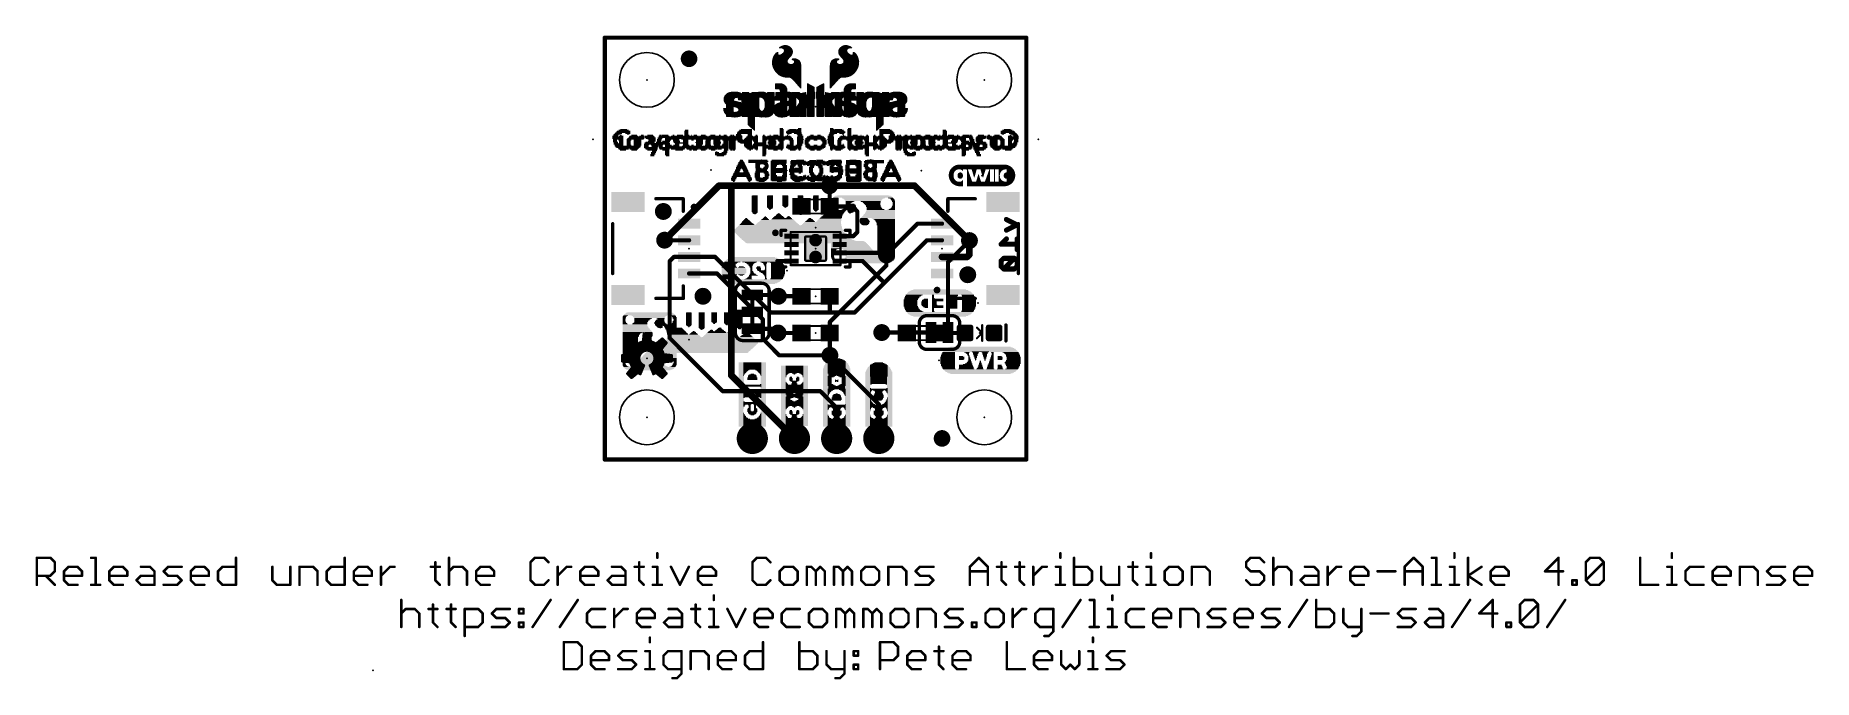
# Model space of a CAD drawing. Extents: x -34 to 73, y -13 to 26.
import ezdxf

# ---------------------------------------------------------------- set-up
doc = ezdxf.new("R2010")
doc.units = 0
for name, color, linetype in [('1', 12, 'CONTINUOUS'), ('16', 132, 'CONTINUOUS'), ('17', 110, 'CONTINUOUS'), ('18', 110, 'CONTINUOUS'), ('20', 31, 'CONTINUOUS'), ('21', 41, 'CONTINUOUS'), ('22', 40, 'CONTINUOUS'), ('23', 53, 'CONTINUOUS'), ('24', 53, 'CONTINUOUS'), ('49', 6, 'CONTINUOUS'), ('51', 53, 'CONTINUOUS')]:
    doc.layers.add(name, color=color, linetype=linetype)

# ---------------------------------------------------------------- blocks, each defined once
blk = doc.blocks.new('RECT')
blk.add_solid([(-0.5, -0.5), (0.5, -0.5), (-0.5, 0.5), (0.5, 0.5)])
blk = doc.blocks.new('RECT160000X160000R30')
at = {"const_width": 0.15}
blk.add_lwpolyline([(0.425, -0.35), (0.425, 0.35, 0.4142), (0.35, 0.425), (-0.35, 0.425, 0.4142), (-0.425, 0.35), (-0.425, -0.35, 0.4142), (-0.35, -0.425), (0.35, -0.425, 0.4142)], format="xyb", close=True, dxfattribs=at)
blk.add_solid([(-0.3754, -0.3754), (0.3754, -0.3754), (-0.3754, 0.3754), (0.3754, 0.3754)])
blk = doc.blocks.new('PIE')
at = {"const_width": 0.5}
blk.add_lwpolyline([(0, -0.25, 1), (0, 0.25, 1), (0, -0.25)], format="xyb", dxfattribs=at)
blk = doc.blocks.new('ROUNDP')
at = {"const_width": 0.5}
blk.add_lwpolyline([(0, -0.25, 1), (0, 0.25, 1), (0, -0.25)], format="xyb", dxfattribs=at)
blk = doc.blocks.new('RECT256000X224000R20')
at = {"const_width": 0.14}
blk.add_lwpolyline([(0.73, -0.56), (0.73, 0.56, 0.4142), (0.66, 0.63), (-0.66, 0.63, 0.4142), (-0.73, 0.56), (-0.73, -0.56, 0.4142), (-0.66, -0.63), (0.66, -0.63, 0.4142)], format="xyb", close=True, dxfattribs=at)
blk.add_solid([(-0.6854, -0.5854), (0.6854, -0.5854), (-0.6854, 0.5854), (0.6854, 0.5854)])
blk = doc.blocks.new('ROUNDV')
at = {"const_width": 0.5}
blk.add_lwpolyline([(0, -0.25, 1), (0, 0.25, 1), (0, -0.25)], format="xyb", dxfattribs=at)

msp = doc.modelspace()

# ---------------------------------------------------------------- linework, layer by layer
at = {"layer": '1'}
for points, const_width in [([(25.4, 25.4), (0, 25.4)], 0.254), ([(0, 25.4), (0, 0)], 0.254), ([(25.4, 0), (25.4, 25.4)], 0.254), ([(13.55, 16.4728), (13.5382, 16.4846)], 0.254), ([(13.55, 15.24), (13.55, 16.4728)], 0.254), ([(14.9098, 15.24), (13.55, 15.24)], 0.254), ([(15.2146, 14.9352), (14.9098, 15.24)], 0.254), ([(15.2146, 13.6906), (15.2146, 14.9352)], 0.254), ([(18.8482, 14.2), (16.9672, 12.319)], 0.254), ([(20.32, 14.2), (18.8482, 14.2)], 0.254), ([(3.6068, 13.208), (3.6148, 13.2)], 0.254), ([(3.6148, 13.2), (5.08, 13.2)], 0.254), ([(14.15, 13.45), (14.974, 13.45)], 0.254), ([(14.974, 13.45), (15.2146, 13.6906)], 0.254), ([(19.3976, 13.2), (16.8275, 10.6299)], 0.254), ([(20.32, 13.2), (19.3976, 13.2)], 0.254), ([(21.971, 12.3444), (21.971, 13.1826)], 0.4064), ([(3.9116, 11.938), (4.1736, 12.2)], 0.254), ([(3.9116, 7.3152), (3.9116, 11.938)], 0.254), ([(4.1736, 12.2), (5.08, 12.2)], 0.254), ([(5.08, 12.2), (6.6468, 12.2)], 0.254), ([(6.6468, 12.2), (9.994, 8.8528)], 0.254), ([(11.25, 11.95), (10.402, 11.95)], 0.254), ([(16.8362, 12.45), (14.15, 12.45)], 0.254), ([(14.15, 11.95), (15.5328, 11.95)], 0.254), ([(15.5328, 11.95), (16.8275, 10.6553)], 0.254), ([(16.9672, 12.319), (16.8362, 12.45)], 0.254), ([(20.32, 12.2), (21.8266, 12.2)], 0.4064), ([(21.8266, 12.2), (21.971, 12.3444)], 0.4064), ([(5.08, 11.2), (6.7578, 11.2)], 0.254), ([(6.7578, 11.2), (9.525, 8.4328)], 0.254), ([(16.8275, 10.6299), (15.0504, 8.8528)], 0.254), ([(16.8275, 10.6553), (16.8275, 10.6299)], 0.254), ([(11.85, 9.8298), (10.4648, 9.8298)], 0.254), ([(13.55, 9.8298), (13.5636, 9.8162)], 0.254), ([(13.5636, 9.8162), (13.5636, 8.8528)], 0.254), ([(9.994, 8.8528), (13.5636, 8.8528)], 0.254), ([(15.0504, 8.8528), (13.5636, 8.8528)], 0.254), ([(9.525, 8.4328), (9.525, 7.2644)], 0.254), ([(11.85, 7.62), (10.4394, 7.62)], 0.254), ([(13.55, 7.62), (13.5636, 7.6064)], 0.254), ([(13.5636, 7.6064), (13.5636, 6.2738)], 0.254), ([(16.6878, 7.6454), (18.1746, 7.6454)], 0.254), ([(18.1746, 7.6454), (18.2, 7.62)], 0.254), ([(21.7036, 7.62), (19.9, 7.62)], 0.254), ([(7.112, 4.1148), (3.9116, 7.3152)], 0.254), ([(9.525, 7.2644), (10.5156, 6.2738)], 0.254), ([(10.5156, 6.2738), (13.5636, 6.2738)], 0.254), ([(13.5636, 6.2738), (16.51, 3.3274)], 0.254), ([(12.9794, 4.1148), (7.112, 4.1148)], 0.254), ([(13.97, 3.1242), (12.9794, 4.1148)], 0.254), ([(13.97, 1.27), (13.97, 3.1242)], 0.254), ([(16.51, 3.3274), (16.51, 1.27)], 0.254), ([(0, 0), (25.4, 0)], 0.254)]:
    msp.add_lwpolyline(points, dxfattribs=dict(at, const_width=const_width))
for points, const_width in [([(0, 25.4635, 1), (0, 25.3365)], 0.127), ([(0.0635, 25.4, 1), (-0.0635, 25.4)], 0.127), ([(25.4635, 25.4, 1), (25.3365, 25.4)], 0.127), ([(25.4, 25.3365, 1), (25.4, 25.4635)], 0.127), ([(13.5831, 16.5295, 1), (13.4933, 16.4397)], 0.127), ([(13.6135, 16.4728, 1), (13.4865, 16.4728)], 0.127), ([(13.5051, 16.4279, 1), (13.5949, 16.5177)], 0.127), ([(13.55, 15.3035, 1), (13.55, 15.1765)], 0.127), ([(13.4865, 15.24, 1), (13.6135, 15.24)], 0.127), ([(14.9547, 15.2849, 1), (14.8649, 15.1951)], 0.127), ([(14.9098, 15.1765, 1), (14.9098, 15.3035)], 0.127), ([(15.2781, 14.9352, 1), (15.1511, 14.9352)], 0.127), ([(15.1697, 14.8903, 1), (15.2595, 14.9801)], 0.127), ([(18.8482, 14.2635, 1), (18.8482, 14.1365)], 0.127), ([(18.8931, 14.1551, 1), (18.8033, 14.2449)], 0.127), ([(20.32, 14.1365, 1), (20.32, 14.2635)], 0.127), ([(3.6517, 13.2529, 1), (3.5619, 13.1631)], 0.127), ([(3.6148, 13.2635, 1), (3.6148, 13.1365)], 0.127), ([(3.5699, 13.1551, 1), (3.6597, 13.2449)], 0.127), ([(5.08, 13.1365, 1), (5.08, 13.2635)], 0.127), ([(14.15, 13.5135, 1), (14.15, 13.3865)], 0.127), ([(14.9291, 13.4949, 1), (15.0189, 13.4051)], 0.127), ([(14.974, 13.3865, 1), (14.974, 13.5135)], 0.127), ([(15.1511, 13.6906, 1), (15.2781, 13.6906)], 0.127), ([(15.2595, 13.6457, 1), (15.1697, 13.7355)], 0.127), ([(19.3976, 13.2635, 1), (19.3976, 13.1365)], 0.127), ([(19.4425, 13.1551, 1), (19.3527, 13.2449)], 0.127), ([(20.32, 13.1365, 1), (20.32, 13.2635)], 0.127), ([(22.0726, 13.1826, 1), (21.8694, 13.1826)], 0.2032), ([(3.9751, 11.938, 1), (3.8481, 11.938)], 0.127), ([(3.8667, 11.9829, 1), (3.9565, 11.8931)], 0.127), ([(4.1736, 12.2635, 1), (4.1736, 12.1365)], 0.127), ([(4.2185, 12.1551, 1), (4.1287, 12.2449)], 0.127), ([(5.08, 12.2635, 1), (5.08, 12.1365)], 0.127), ([(5.08, 12.1365, 1), (5.08, 12.2635)], 0.127), ([(6.6917, 12.2449, 1), (6.6019, 12.1551)], 0.127), ([(6.6468, 12.1365, 1), (6.6468, 12.2635)], 0.127), ([(10.402, 12.0135, 1), (10.402, 11.8865)], 0.127), ([(11.25, 11.8865, 1), (11.25, 12.0135)], 0.127), ([(14.15, 12.5135, 1), (14.15, 12.3865)], 0.127), ([(14.15, 12.0135, 1), (14.15, 11.8865)], 0.127), ([(15.5777, 11.9949, 1), (15.4879, 11.9051)], 0.127), ([(15.5328, 11.8865, 1), (15.5328, 12.0135)], 0.127), ([(16.8811, 12.4949, 1), (16.7913, 12.4051)], 0.127), ([(16.8362, 12.3865, 1), (16.8362, 12.5135)], 0.127), ([(16.9223, 12.3639, 1), (17.0121, 12.2741)], 0.127), ([(16.9223, 12.2741, 1), (17.0121, 12.3639)], 0.127), ([(20.32, 12.3016, 1), (20.32, 12.0984)], 0.2032), ([(21.7548, 12.2718, 1), (21.8984, 12.1282)], 0.2032), ([(21.8266, 12.0984, 1), (21.8266, 12.3016)], 0.2032), ([(21.8694, 12.3444, 1), (22.0726, 12.3444)], 0.2032), ([(22.0428, 12.2726, 1), (21.8992, 12.4162)], 0.2032), ([(5.08, 11.2635, 1), (5.08, 11.1365)], 0.127), ([(6.8027, 11.2449, 1), (6.7129, 11.1551)], 0.127), ([(6.7578, 11.1365, 1), (6.7578, 11.2635)], 0.127), ([(16.891, 10.6553, 1), (16.764, 10.6553)], 0.127), ([(16.7826, 10.6748, 1), (16.8724, 10.585)], 0.127), ([(16.7826, 10.6104, 1), (16.8724, 10.7002)], 0.127), ([(16.8724, 10.585, 1), (16.7826, 10.6748)], 0.127), ([(10.4648, 9.8933, 1), (10.4648, 9.7663)], 0.127), ([(11.85, 9.7663, 1), (11.85, 9.8933)], 0.127), ([(13.5949, 9.8747, 1), (13.5051, 9.7849)], 0.127), ([(13.6271, 9.8162, 1), (13.5001, 9.8162)], 0.127), ([(13.5187, 9.7713, 1), (13.6085, 9.8611)], 0.127), ([(16.764, 10.6299, 1), (16.891, 10.6299)], 0.127), ([(9.994, 8.9163, 1), (9.994, 8.7893)], 0.127), ([(9.9491, 8.8079, 1), (10.0389, 8.8977)], 0.127), ([(13.5636, 8.9163, 1), (13.5636, 8.7893)], 0.127), ([(13.5001, 8.8528, 1), (13.6271, 8.8528)], 0.127), ([(13.5636, 8.7893, 1), (13.5636, 8.9163)], 0.127), ([(15.0055, 8.8977, 1), (15.0953, 8.8079)], 0.127), ([(15.0504, 8.7893, 1), (15.0504, 8.9163)], 0.127), ([(9.5885, 8.4328, 1), (9.4615, 8.4328)], 0.127), ([(9.4801, 8.3879, 1), (9.5699, 8.4777)], 0.127), ([(10.4394, 7.6835, 1), (10.4394, 7.5565)], 0.127), ([(11.85, 7.5565, 1), (11.85, 7.6835)], 0.127), ([(13.5949, 7.6649, 1), (13.5051, 7.5751)], 0.127), ([(13.6271, 7.6064, 1), (13.5001, 7.6064)], 0.127), ([(13.5187, 7.5615, 1), (13.6085, 7.6513)], 0.127), ([(16.6878, 7.7089, 1), (16.6878, 7.5819)], 0.127), ([(18.2195, 7.6903, 1), (18.1297, 7.6005)], 0.127), ([(18.1551, 7.5751, 1), (18.2449, 7.6649)], 0.127), ([(18.1746, 7.5819, 1), (18.1746, 7.7089)], 0.127), ([(19.9, 7.6835, 1), (19.9, 7.5565)], 0.127), ([(21.7036, 7.5565, 1), (21.7036, 7.6835)], 0.127), ([(3.9565, 7.3601, 1), (3.8667, 7.2703)], 0.127), ([(3.8481, 7.3152, 1), (3.9751, 7.3152)], 0.127), ([(9.5699, 7.3093, 1), (9.4801, 7.2195)], 0.127), ([(9.4615, 7.2644, 1), (9.5885, 7.2644)], 0.127), ([(10.5156, 6.3373, 1), (10.5156, 6.2103)], 0.127), ([(10.4707, 6.2289, 1), (10.5605, 6.3187)], 0.127), ([(13.6085, 6.3187, 1), (13.5187, 6.2289)], 0.127), ([(13.5001, 6.2738, 1), (13.6271, 6.2738)], 0.127), ([(13.5636, 6.2103, 1), (13.5636, 6.3373)], 0.127), ([(7.112, 4.1783, 1), (7.112, 4.0513)], 0.127), ([(7.0671, 4.0699, 1), (7.1569, 4.1597)], 0.127), ([(13.0243, 4.1597, 1), (12.9345, 4.0699)], 0.127), ([(12.9794, 4.0513, 1), (12.9794, 4.1783)], 0.127), ([(14.0335, 3.1242, 1), (13.9065, 3.1242)], 0.127), ([(13.9251, 3.0793, 1), (14.0149, 3.1691)], 0.127), ([(16.5735, 3.3274, 1), (16.4465, 3.3274)], 0.127), ([(16.4651, 3.2825, 1), (16.5549, 3.3723)], 0.127), ([(13.9065, 1.27, 1), (14.0335, 1.27)], 0.127), ([(16.4465, 1.27, 1), (16.5735, 1.27)], 0.127), ([(0, 0.0635, 1), (0, -0.0635)], 0.127), ([(-0.0635, 0, 1), (0.0635, 0)], 0.127), ([(25.3365, 0, 1), (25.4635, 0)], 0.127), ([(25.4, -0.0635, 1), (25.4, 0.0635)], 0.127)]:
    msp.add_lwpolyline(points, format="xyb", dxfattribs=dict(at, const_width=const_width))
at = {"layer": '16'}
for points, const_width in [([(0, 25.4), (25.4, 25.4)], 0.254), ([(0, 0), (0, 25.4)], 0.254), ([(25.4, 25.4), (25.4, 0)], 0.254), ([(3.6068, 13.208), (6.8834, 16.4846)], 0.4064), ([(6.8834, 16.4846), (7.62, 16.4846)], 0.4064), ([(7.62, 16.4846), (13.5382, 16.4846)], 0.4064), ([(7.62, 8.89), (7.62, 16.4846)], 0.4064), ([(18.669, 16.4846), (13.5382, 16.4846)], 0.4064), ([(21.971, 13.1826), (18.669, 16.4846)], 0.4064), ([(24.1972, 14.4541), (24.8412, 14.1321)], 0.3048), ([(24.8412, 14.1321), (24.1972, 13.8101)], 0.3048), ([(20.6756, 11.8872), (21.971, 13.1826)], 0.254), ([(24.1972, 13.2847), (23.8752, 12.9627)], 0.3048), ([(23.8752, 12.9627), (24.8412, 12.9627)], 0.3048), ([(24.8412, 13.2847), (24.8412, 12.6407)], 0.3048), ([(16.9672, 11.684), (13.5636, 8.2804)], 0.254), ([(16.9672, 12.319), (16.9672, 11.684)], 0.254), ([(20.6756, 7.6454), (20.6756, 11.8872)], 0.254), ([(24.0362, 12.1153), (23.8752, 11.9543)], 0.3048), ([(23.8752, 11.9543), (23.8752, 11.6323)], 0.3048), ([(23.8752, 11.6323), (24.0362, 11.4713)], 0.3048), ([(24.6802, 12.1153), (24.0362, 12.1153)], 0.3048), ([(24.6802, 12.1153), (24.0362, 11.4713)], 0.3048), ([(24.8412, 11.9543), (24.6802, 12.1153)], 0.3048), ([(24.6802, 11.4713), (24.8412, 11.6323)], 0.3048), ([(24.8412, 11.6323), (24.8412, 11.9543)], 0.3048), ([(24.0362, 11.4713), (24.6802, 11.4713)], 0.3048), ([(10.3886, 9.906), (8.89, 9.906)], 0.254), ([(10.4648, 9.8298), (10.3886, 9.906)], 0.254), ([(7.62, 5.08), (7.62, 8.89)], 0.4064), ([(8.89, 8.89), (7.62, 8.89)], 0.254), ([(10.1854, 7.874), (8.89, 7.874)], 0.254), ([(10.4394, 7.62), (10.1854, 7.874)], 0.254), ([(13.5636, 8.2804), (13.5636, 6.2738)], 0.254), ([(19.6596, 7.6454), (16.6878, 7.6454)], 0.254), ([(7.62, 5.08), (11.43, 1.27)], 0.4064), ([(25.4, 0), (0, 0)], 0.254)]:
    msp.add_lwpolyline(points, dxfattribs=dict(at, const_width=const_width))
for points, const_width in [([(0, 25.4635, 1), (0, 25.3365)], 0.127), ([(0.0635, 25.4, 1), (-0.0635, 25.4)], 0.127), ([(25.4635, 25.4, 1), (25.3365, 25.4)], 0.127), ([(25.4, 25.3365, 1), (25.4, 25.4635)], 0.127), ([(6.8834, 16.5862, 1), (6.8834, 16.383)], 0.2032), ([(6.9552, 16.4128, 1), (6.8116, 16.5564)], 0.2032), ([(7.62, 16.5862, 1), (7.62, 16.383)], 0.2032), ([(7.7216, 16.4846, 1), (7.5184, 16.4846)], 0.2032), ([(7.62, 16.383, 1), (7.62, 16.5862)], 0.2032), ([(13.5382, 16.5862, 1), (13.5382, 16.383)], 0.2032), ([(13.5382, 16.383, 1), (13.5382, 16.5862)], 0.2032), ([(18.7408, 16.5564, 1), (18.5972, 16.4128)], 0.2032), ([(18.669, 16.383, 1), (18.669, 16.5862)], 0.2032), ([(24.2313, 14.5223, 1), (24.1631, 14.3859)], 0.1524), ([(24.1631, 13.8782, 1), (24.2313, 13.7419)], 0.1524), ([(24.8753, 14.0639, 1), (24.8071, 14.2002)], 0.1524), ([(24.8071, 14.0639, 1), (24.8753, 14.2002)], 0.1524), ([(3.535, 13.2798, 1), (3.6786, 13.1362)], 0.2032), ([(21.8992, 13.1108, 1), (22.0428, 13.2544)], 0.2032), ([(22.0159, 13.1377, 1), (21.9261, 13.2275)], 0.127), ([(23.8752, 13.0389, 1), (23.8752, 12.8865)], 0.1524), ([(23.8213, 13.0166, 1), (23.9291, 12.9088)], 0.1524), ([(24.2511, 13.2308, 1), (24.1433, 13.3386)], 0.1524), ([(24.9174, 13.2847, 1), (24.765, 13.2847)], 0.1524), ([(24.8412, 12.8865, 1), (24.8412, 13.0389)], 0.1524), ([(17.0307, 12.319, 1), (16.9037, 12.319)], 0.127), ([(17.0121, 11.6391, 1), (16.9223, 11.7289)], 0.127), ([(20.7391, 11.8872, 1), (20.6121, 11.8872)], 0.127), ([(20.6307, 11.9321, 1), (20.7205, 11.8423)], 0.127), ([(23.9514, 11.9543, 1), (23.799, 11.9543)], 0.1524), ([(23.8213, 12.0082, 1), (23.9291, 11.9004)], 0.1524), ([(23.9291, 11.6862, 1), (23.8213, 11.5784)], 0.1524), ([(24.0362, 12.1915, 1), (24.0362, 12.0391)], 0.1524), ([(24.0901, 12.0614, 1), (23.9823, 12.1692)], 0.1524), ([(24.7341, 12.1692, 1), (24.6263, 12.0614)], 0.1524), ([(24.7341, 12.0614, 1), (24.6263, 12.1692)], 0.1524), ([(24.6802, 12.0391, 1), (24.6802, 12.1915)], 0.1524), ([(24.765, 12.6407, 1), (24.9174, 12.6407)], 0.1524), ([(24.9174, 11.9543, 1), (24.765, 11.9543)], 0.1524), ([(24.7873, 11.9004, 1), (24.8951, 12.0082)], 0.1524), ([(24.8951, 11.5784, 1), (24.7873, 11.6862)], 0.1524), ([(16.9037, 11.684, 1), (17.0307, 11.684)], 0.127), ([(23.799, 11.6323, 1), (23.9514, 11.6323)], 0.1524), ([(24.0362, 11.5475, 1), (24.0362, 11.3951)], 0.1524), ([(23.9823, 11.5252, 1), (24.0901, 11.4174)], 0.1524), ([(23.9823, 11.4174, 1), (24.0901, 11.5252)], 0.1524), ([(24.6263, 11.5252, 1), (24.7341, 11.4174)], 0.1524), ([(24.6802, 11.3951, 1), (24.6802, 11.5475)], 0.1524), ([(24.765, 11.6323, 1), (24.9174, 11.6323)], 0.1524), ([(8.89, 9.9695, 1), (8.89, 9.8425)], 0.127), ([(10.4335, 9.9509, 1), (10.3437, 9.8611)], 0.127), ([(10.3886, 9.8425, 1), (10.3886, 9.9695)], 0.127), ([(10.4199, 9.7849, 1), (10.5097, 9.8747)], 0.127), ([(7.7216, 8.89, 1), (7.5184, 8.89)], 0.2032), ([(7.5184, 8.89, 1), (7.7216, 8.89)], 0.2032), ([(7.62, 8.9535, 1), (7.62, 8.8265)], 0.127), ([(8.89, 8.8265, 1), (8.89, 8.9535)], 0.127), ([(8.89, 7.9375, 1), (8.89, 7.8105)], 0.127), ([(10.2303, 7.9189, 1), (10.1405, 7.8291)], 0.127), ([(10.1854, 7.8105, 1), (10.1854, 7.9375)], 0.127), ([(10.3945, 7.5751, 1), (10.4843, 7.6649)], 0.127), ([(13.6271, 8.2804, 1), (13.5001, 8.2804)], 0.127), ([(13.5187, 8.3253, 1), (13.6085, 8.2355)], 0.127), ([(16.6878, 7.7089, 1), (16.6878, 7.5819)], 0.127), ([(19.6596, 7.5819, 1), (19.6596, 7.7089)], 0.127), ([(20.6121, 7.6454, 1), (20.7391, 7.6454)], 0.127), ([(13.5001, 6.2738, 1), (13.6271, 6.2738)], 0.127), ([(7.5184, 5.08, 1), (7.7216, 5.08)], 0.2032), ([(7.6918, 5.1518, 1), (7.5482, 5.0082)], 0.2032), ([(11.3582, 1.1982, 1), (11.5018, 1.3418)], 0.2032), ([(0, 0.0635, 1), (0, -0.0635)], 0.127), ([(-0.0635, 0, 1), (0.0635, 0)], 0.127), ([(25.3365, 0, 1), (25.4635, 0)], 0.127), ([(25.4, -0.0635, 1), (25.4, 0.0635)], 0.127)]:
    msp.add_lwpolyline(points, format="xyb", dxfattribs=dict(at, const_width=const_width))
at = {"layer": '20', "const_width": 0.2032}
for points in [[(0, 0), (0, 25.4)], [(0, 25.4), (25.4, 25.4)], [(25.4, 25.4), (25.4, 0)], [(25.4, 0), (0, 0)]]:
    msp.add_lwpolyline(points, dxfattribs=at)
at = {"layer": '20', "const_width": 0.1016}
for points in [[(0.0508, 25.4, 1), (-0.0508, 25.4)], [(0, 25.4508, 1), (0, 25.3492)], [(25.4508, 25.4, 1), (25.3492, 25.4)], [(25.4, 25.3492, 1), (25.4, 25.4508)], [(0, 0.0508, 1), (0, -0.0508)], [(-0.0508, 0, 1), (0.0508, 0)], [(25.3492, 0, 1), (25.4508, 0)], [(25.4, -0.0508, 1), (25.4, 0.0508)]]:
    msp.add_lwpolyline(points, format="xyb", dxfattribs=at)
at = {"layer": '20'}
for centre in [(2.54, 22.86), (22.86, 22.86), (2.54, 2.54), (22.86, 2.54)]:
    msp.add_circle(centre, 1.651, dxfattribs=at)
at = {"layer": '21'}
for points, const_width in [([(14.131, 24.6895), (14.101, 24.5995)], 0.0762), ([(14.101, 24.5995), (14.101, 24.5195)], 0.0762), ([(14.1054, 24.6126), (14.5633, 24.6126)], 0.0762), ([(14.1308, 24.6888), (14.5875, 24.6888)], 0.0762), ([(14.181, 24.7595), (14.131, 24.6895)], 0.0762), ([(14.271, 24.8395), (14.181, 24.7595)], 0.0762), ([(14.1872, 24.765), (14.6621, 24.765)], 0.0762), ([(14.381, 24.8995), (14.271, 24.8395)], 0.0762), ([(14.2742, 24.8412), (14.7975, 24.8412)], 0.0762), ([(14.491, 24.9195), (14.381, 24.8995)], 0.0762), ([(14.4797, 24.9174), (14.5972, 24.9174)], 0.0762), ([(14.591, 24.9195), (14.491, 24.9195)], 0.0762), ([(14.561, 24.6195), (14.571, 24.6495)], 0.0762), ([(14.571, 24.5895), (14.561, 24.6195)], 0.0762), ([(14.571, 24.6495), (14.581, 24.6695)], 0.0762), ([(14.581, 24.6695), (14.591, 24.6995)], 0.0762), ([(14.681, 24.8895), (14.591, 24.9195)], 0.0762), ([(14.591, 24.6995), (14.611, 24.7294)], 0.0762), ([(14.611, 24.7294), (14.651, 24.7595)], 0.0762), ([(14.651, 24.7595), (14.691, 24.7795)], 0.0762), ([(14.761, 24.8595), (14.681, 24.8895)], 0.0762), ([(14.691, 24.7795), (14.741, 24.7895)], 0.0762), ([(14.741, 24.7895), (14.781, 24.7995)], 0.0762), ([(14.821, 24.8295), (14.761, 24.8595)], 0.0762), ([(14.781, 24.7995), (14.811, 24.7995)], 0.0762), ([(14.811, 24.7995), (14.841, 24.7895)], 0.0762), ([(14.861, 24.7995), (14.821, 24.8295)], 0.0762), ([(14.841, 24.7895), (14.871, 24.7895)], 0.0762), ([(14.871, 24.7895), (14.861, 24.7995)], 0.0762), ([(13.611, 23.8395), (13.591, 23.6594)], 0.0762), ([(13.591, 23.6594), (13.591, 22.3795)], 0.0762), ([(13.591, 23.622), (15.2373, 23.622)], 0.0762), ([(13.591, 23.5458), (15.2012, 23.5458)], 0.0762), ([(13.5953, 23.6982), (15.2584, 23.6982)], 0.0762), ([(13.6038, 23.7744), (15.2796, 23.7744)], 0.0762), ([(13.631, 23.8995), (13.611, 23.8395)], 0.0762), ([(13.6147, 23.8506), (13.9899, 23.8506)], 0.0762), ([(13.661, 23.9595), (13.631, 23.8995)], 0.0762), ([(13.6447, 23.9268), (13.9519, 23.9268)], 0.0762), ([(13.691, 24.0095), (13.661, 23.9595)], 0.0762), ([(13.6871, 24.003), (13.97, 24.003)], 0.0762), ([(13.741, 24.0395), (13.691, 24.0095)], 0.0762), ([(13.781, 24.0694), (13.741, 24.0395)], 0.0762), ([(13.881, 24.1095), (13.781, 24.0694)], 0.0762), ([(13.8054, 24.0792), (14.0705, 24.0792)], 0.0762), ([(13.941, 24.1195), (13.881, 24.1095)], 0.0762), ([(14.021, 24.1195), (13.941, 24.1195)], 0.0762), ([(13.951, 23.9595), (13.961, 23.9895)], 0.0762), ([(13.951, 23.9295), (13.951, 23.9595)], 0.0762), ([(13.961, 23.8995), (13.951, 23.9295)], 0.0762), ([(13.961, 23.9895), (13.981, 24.0195)], 0.0762), ([(13.981, 23.8595), (13.961, 23.8995)], 0.0762), ([(13.981, 24.0195), (14.021, 24.0595)], 0.0762), ([(14.011, 23.8295), (13.981, 23.8595)], 0.0762), ([(14.041, 23.8095), (14.011, 23.8295)], 0.0762), ([(14.061, 24.1095), (14.021, 24.1195)], 0.0762), ([(14.021, 24.0595), (14.051, 24.0694)], 0.0762), ([(14.091, 23.7895), (14.041, 23.8095)], 0.0762), ([(14.051, 24.0694), (14.091, 24.0895)], 0.0762), ([(14.081, 24.1095), (14.061, 24.1095)], 0.0762), ([(14.101, 24.0995), (14.081, 24.1095)], 0.0762), ([(14.091, 24.0895), (14.101, 24.0995)], 0.0762), ([(14.141, 23.7795), (14.091, 23.7895)], 0.0762), ([(14.101, 24.5364), (14.5897, 24.5364)], 0.0762), ([(14.101, 24.5195), (14.121, 24.4295)], 0.0762), ([(14.1142, 24.4602), (14.6402, 24.4602)], 0.0762), ([(14.121, 24.4295), (14.171, 24.3395)], 0.0762), ([(14.221, 23.7795), (14.141, 23.7795)], 0.0762), ([(14.1463, 24.384), (14.7442, 24.384)], 0.0762), ([(14.171, 24.3395), (14.241, 24.2595)], 0.0762), ([(14.1987, 24.3078), (15.1828, 24.3078)], 0.0762), ([(14.301, 23.7995), (14.221, 23.7795)], 0.0762), ([(14.241, 24.2595), (14.321, 24.1695)], 0.0762), ([(14.2658, 24.2316), (15.2209, 24.2316)], 0.0762), ([(14.361, 23.8395), (14.301, 23.7995)], 0.0762), ([(14.321, 24.1695), (14.391, 24.0895)], 0.0762), ([(14.3333, 24.1554), (15.2482, 24.1554)], 0.0762), ([(14.401, 23.8895), (14.361, 23.8395)], 0.0762), ([(14.3699, 23.8506), (15.285, 23.8506)], 0.0762), ([(14.391, 24.0895), (14.421, 24.0195)], 0.0762), ([(14.3954, 24.0792), (15.2685, 24.0792)], 0.0762), ([(14.421, 23.9495), (14.401, 23.8895)], 0.0762), ([(14.4135, 23.9268), (15.2892, 23.9268)], 0.0762), ([(14.421, 24.0195), (14.421, 23.9495)], 0.0762), ([(14.421, 24.003), (15.2828, 24.003)], 0.0762), ([(14.581, 24.5495), (14.571, 24.5895)], 0.0762), ([(14.601, 24.5195), (14.581, 24.5495)], 0.0762), ([(14.621, 24.4794), (14.601, 24.5195)], 0.0762), ([(14.651, 24.4495), (14.621, 24.4794)], 0.0762), ([(14.681, 24.4295), (14.651, 24.4495)], 0.0762), ([(14.721, 24.3995), (14.681, 24.4295)], 0.0762), ([(14.751, 24.3795), (14.721, 24.3995)], 0.0762), ([(14.831, 24.3395), (14.751, 24.3795)], 0.0762), ([(14.901, 24.3395), (14.831, 24.3395)], 0.0762), ([(14.931, 24.3495), (14.901, 24.3395)], 0.0762), ([(14.961, 24.3695), (14.931, 24.3495)], 0.0762), ([(14.981, 24.4295), (14.961, 24.3695)], 0.0762), ([(14.9659, 24.384), (15.137, 24.384)], 0.0762), ([(14.981, 24.5095), (14.981, 24.4295)], 0.0762), ([(15.061, 24.4695), (14.981, 24.5095)], 0.0762), ([(14.981, 24.4602), (15.0692, 24.4602)], 0.0762), ([(15.141, 24.3795), (15.061, 24.4695)], 0.0762), ([(15.131, 23.4195), (15.231, 23.5995)], 0.0762), ([(15.211, 24.2595), (15.141, 24.3795)], 0.0762), ([(15.261, 24.1195), (15.211, 24.2595)], 0.0762), ([(15.231, 23.5995), (15.281, 23.7795)], 0.0762), ([(15.291, 23.9595), (15.261, 24.1195)], 0.0762), ([(15.281, 23.7795), (15.291, 23.9595)], 0.0762), ([(12.791, 22.4094), (13.181, 22.6195)], 0.0762), ([(12.9202, 22.479), (13.181, 22.479)], 0.0762), ([(13.0617, 22.5552), (13.181, 22.5552)], 0.0762), ([(13.181, 22.6195), (13.181, 21.5795)], 0.0762), ([(13.591, 23.4696), (15.1589, 23.4696)], 0.0762), ([(13.591, 23.3934), (15.1107, 23.3934)], 0.0762), ([(13.591, 23.3172), (15.0488, 23.3172)], 0.0762), ([(13.591, 23.241), (14.9713, 23.241)], 0.0762), ([(13.591, 23.1648), (14.8766, 23.1648)], 0.0762), ([(13.591, 23.0886), (14.7239, 23.0886)], 0.0762), ([(13.591, 23.0124), (14.2093, 23.0124)], 0.0762), ([(13.591, 22.9362), (14.1044, 22.9362)], 0.0762), ([(13.591, 22.86), (14.0298, 22.86)], 0.0762), ([(13.591, 22.7838), (13.9554, 22.7838)], 0.0762), ([(13.591, 22.7076), (13.8825, 22.7076)], 0.0762), ([(13.591, 22.6314), (13.823, 22.6314)], 0.0762), ([(13.591, 22.5552), (13.7525, 22.5552)], 0.0762), ([(13.591, 22.479), (13.6807, 22.479)], 0.0762), ([(13.651, 22.4395), (13.681, 22.4794)], 0.0762), ([(13.681, 22.4794), (13.731, 22.5295)], 0.0762), ([(13.731, 22.5295), (13.781, 22.5894)], 0.0762), ([(13.781, 22.5894), (13.841, 22.6495)], 0.0762), ([(13.841, 22.6495), (13.891, 22.7195)], 0.0762), ([(13.891, 22.7195), (14.021, 22.8495)], 0.0762), ([(14.021, 22.8495), (14.071, 22.9094)], 0.0762), ([(14.071, 22.9094), (14.171, 22.9895)], 0.0762), ([(14.171, 22.9895), (14.221, 23.0195)], 0.0762), ([(14.221, 23.0195), (14.281, 23.0295)], 0.0762), ([(14.281, 23.0295), (14.471, 23.0295)], 0.0762), ([(14.471, 23.0295), (14.591, 23.0495)], 0.0762), ([(14.491, 22.4395), (14.541, 22.4994)], 0.0762), ([(14.524, 22.479), (15.101, 22.479)], 0.0762), ([(14.541, 22.4994), (14.611, 22.5495)], 0.0762), ([(14.591, 23.0495), (14.701, 23.0795)], 0.0762), ([(14.611, 22.5495), (14.691, 22.5894)], 0.0762), ([(14.6225, 22.5552), (15.101, 22.5552)], 0.0762), ([(14.691, 22.5894), (14.791, 22.6195)], 0.0762), ([(14.701, 23.0795), (14.801, 23.1195)], 0.0762), ([(14.791, 22.6195), (15.081, 22.6195)], 0.0762), ([(14.801, 23.1195), (14.901, 23.1795)], 0.0762), ([(14.901, 23.1795), (14.981, 23.2494)], 0.0762), ([(14.981, 23.2494), (15.061, 23.3295)], 0.0762), ([(15.061, 23.3295), (15.131, 23.4195)], 0.0762), ([(15.081, 22.6195), (15.101, 22.6095)], 0.0762), ([(15.101, 22.6095), (15.101, 22.3295)], 0.0762), ([(7.201, 21.6695), (7.211, 21.7895)], 0.0762), ([(7.211, 21.5795), (7.201, 21.6695)], 0.0762), ([(7.2042, 21.6408), (7.6425, 21.6408)], 0.0762), ([(7.205, 21.717), (7.5941, 21.717)], 0.0762), ([(7.211, 21.7895), (7.251, 21.8895)], 0.0762), ([(7.241, 21.5095), (7.211, 21.5795)], 0.0762), ([(7.2125, 21.7932), (7.6068, 21.7932)], 0.0762), ([(7.2174, 21.5646), (7.8298, 21.5646)], 0.0762), ([(7.281, 21.4495), (7.241, 21.5095)], 0.0762), ([(7.243, 21.8694), (8.381, 21.8694)], 0.0762), ([(7.251, 21.8895), (7.321, 21.9695)], 0.0762), ([(7.255, 21.4884), (8.1607, 21.4884)], 0.0762), ([(7.341, 21.4094), (7.281, 21.4495)], 0.0762), ([(7.3001, 21.9456), (8.3289, 21.9456)], 0.0762), ([(7.321, 21.9695), (7.391, 22.0295)], 0.0762), ([(7.3369, 21.4122), (8.3187, 21.4122)], 0.0762), ([(7.411, 21.3695), (7.341, 21.4094)], 0.0762), ([(7.3821, 22.0218), (8.2412, 22.0218)], 0.0762), ([(7.391, 22.0295), (7.491, 22.0795)], 0.0762), ([(7.491, 22.0795), (7.591, 22.0995)], 0.0762), ([(7.5838, 22.098), (8.0458, 22.098)], 0.0762), ([(7.591, 22.0995), (7.701, 22.1195)], 0.0762), ([(7.631, 21.8295), (7.591, 21.7695)], 0.0762), ([(7.591, 21.7695), (7.591, 21.7294)], 0.0762), ([(7.591, 21.7294), (7.601, 21.6895)], 0.0762), ([(7.601, 21.6895), (7.631, 21.6495)], 0.0762), ([(7.661, 21.8394), (7.631, 21.8295)], 0.0762), ([(7.631, 21.6495), (7.671, 21.6195)], 0.0762), ([(7.701, 21.8495), (7.661, 21.8394)], 0.0762), ([(7.671, 21.6195), (7.731, 21.5894)], 0.0762), ([(7.701, 22.1195), (7.931, 22.1195)], 0.0762), ([(7.731, 21.8595), (7.701, 21.8495)], 0.0762), ([(7.901, 21.8595), (7.731, 21.8595)], 0.0762), ([(7.731, 21.5894), (7.791, 21.5694)], 0.0762), ([(7.791, 21.5694), (7.871, 21.5595)], 0.0762), ([(7.871, 21.5595), (8.111, 21.4994)], 0.0762), ([(7.951, 21.8394), (7.901, 21.8595)], 0.0762), ([(7.931, 22.1195), (8.041, 22.0995)], 0.0762), ([(7.991, 21.8194), (7.951, 21.8394)], 0.0762), ([(8.021, 21.7995), (7.991, 21.8194)], 0.0762), ([(8.041, 21.7695), (8.021, 21.7995)], 0.0762), ([(8.0252, 21.7932), (8.4191, 21.7932)], 0.0762), ([(8.041, 22.0995), (8.141, 22.0694)], 0.0762), ([(8.061, 21.7195), (8.041, 21.7695)], 0.0762), ([(8.071, 21.6695), (8.061, 21.7195)], 0.0762), ([(8.0615, 21.717), (8.4331, 21.717)], 0.0762), ([(8.441, 21.6695), (8.071, 21.6695)], 0.0762), ([(8.111, 21.4994), (8.201, 21.4794)], 0.0762), ([(8.141, 22.0694), (8.231, 22.0295)], 0.0762), ([(8.201, 21.4794), (8.341, 21.3995)], 0.0762), ([(8.231, 22.0295), (8.311, 21.9695)], 0.0762), ([(8.311, 21.9695), (8.371, 21.8895)], 0.0762), ([(8.341, 21.3995), (8.401, 21.3495)], 0.0762), ([(8.371, 21.8895), (8.421, 21.7895)], 0.0762), ([(8.421, 21.7895), (8.441, 21.6695)], 0.0762), ([(8.641, 22.0195), (8.681, 22.0295)], 0.0762), ([(8.641, 20.1695), (8.641, 22.0195)], 0.0762), ([(8.641, 21.9456), (9.011, 21.9456)], 0.0762), ([(8.641, 21.8694), (9.9338, 21.8694)], 0.0762), ([(8.641, 21.7932), (9.191, 21.7932)], 0.0762), ([(8.641, 21.717), (9.104, 21.717)], 0.0762), ([(8.641, 21.6408), (9.0602, 21.6408)], 0.0762), ([(8.641, 21.5646), (9.0304, 21.5646)], 0.0762), ([(8.641, 21.4884), (9.0146, 21.4884)], 0.0762), ([(8.641, 21.4122), (9.011, 21.4122)], 0.0762), ([(8.6504, 22.0218), (9.011, 22.0218)], 0.0762), ([(8.681, 22.0295), (8.731, 22.0395)], 0.0762), ([(8.731, 22.0395), (8.781, 22.0395)], 0.0762), ([(8.781, 22.0395), (8.821, 22.0495)], 0.0762), ([(8.821, 22.0495), (8.871, 22.0595)], 0.0762), ([(8.871, 22.0595), (8.911, 22.0694)], 0.0762), ([(8.911, 22.0694), (9.011, 22.0894)], 0.0762), ([(9.011, 22.0894), (9.011, 21.9094)], 0.0762), ([(9.011, 21.9094), (9.051, 21.9595)], 0.0762), ([(9.021, 21.5395), (9.011, 21.4595)], 0.0762), ([(9.011, 21.4595), (9.011, 21.2895)], 0.0762), ([(9.051, 21.6195), (9.021, 21.5395)], 0.0762), ([(9.0399, 21.9456), (9.8705, 21.9456)], 0.0762), ([(9.051, 21.9595), (9.091, 21.9994)], 0.0762), ([(9.081, 21.6895), (9.051, 21.6195)], 0.0762), ([(9.131, 21.7494), (9.081, 21.6895)], 0.0762), ([(9.091, 21.9994), (9.141, 22.0395)], 0.0762), ([(9.1189, 22.0218), (9.7802, 22.0218)], 0.0762), ([(9.181, 21.7895), (9.131, 21.7494)], 0.0762), ([(9.141, 22.0395), (9.241, 22.0995)], 0.0762), ([(9.261, 21.8194), (9.181, 21.7895)], 0.0762), ([(9.2386, 22.098), (9.6131, 22.098)], 0.0762), ([(9.241, 22.0995), (9.361, 22.1195)], 0.0762), ([(9.341, 21.8295), (9.261, 21.8194)], 0.0762), ([(9.431, 21.8194), (9.341, 21.8295)], 0.0762), ([(9.361, 22.1195), (9.431, 22.1195)], 0.0762), ([(9.431, 22.1195), (9.581, 22.1095)], 0.0762), ([(9.501, 21.7895), (9.431, 21.8194)], 0.0762), ([(9.4923, 21.7932), (9.9823, 21.7932)], 0.0762), ([(9.561, 21.7494), (9.501, 21.7895)], 0.0762), ([(9.611, 21.6895), (9.561, 21.7494)], 0.0762), ([(9.581, 22.1095), (9.721, 22.0595)], 0.0762), ([(9.588, 21.717), (10.0102, 21.717)], 0.0762), ([(9.641, 21.6195), (9.611, 21.6895)], 0.0762), ([(9.6319, 21.6408), (10.0329, 21.6408)], 0.0762), ([(9.671, 21.5395), (9.641, 21.6195)], 0.0762), ([(9.6616, 21.5646), (10.0492, 21.5646)], 0.0762), ([(9.681, 21.4595), (9.671, 21.5395)], 0.0762), ([(9.6774, 21.4884), (10.0624, 21.4884)], 0.0762), ([(9.681, 21.3695), (9.681, 21.4595)], 0.0762), ([(9.681, 21.4122), (10.0675, 21.4122)], 0.0762), ([(9.721, 22.0595), (9.831, 21.9895)], 0.0762), ([(9.831, 21.9895), (9.921, 21.8895)], 0.0762), ([(9.921, 21.8895), (9.991, 21.7795)], 0.0762), ([(9.991, 21.7795), (10.031, 21.6495)], 0.0762), ([(10.031, 21.6495), (10.061, 21.5095)], 0.0762), ([(10.061, 21.5095), (10.071, 21.3595)], 0.0762), ([(10.231, 21.6495), (10.251, 21.7695)], 0.0762), ([(10.621, 21.6495), (10.231, 21.6495)], 0.0762), ([(10.2423, 21.717), (10.6298, 21.717)], 0.0762), ([(10.251, 21.7695), (10.271, 21.8295)], 0.0762), ([(10.2589, 21.7932), (10.6748, 21.7932)], 0.0762), ([(10.271, 21.8295), (10.301, 21.8695)], 0.0762), ([(10.301, 21.8695), (10.331, 21.9195)], 0.0762), ([(10.301, 21.8694), (11.485, 21.8694)], 0.0762), ([(10.331, 21.9195), (10.361, 21.9595)], 0.0762), ([(10.341, 21.3795), (10.411, 21.4195)], 0.0762), ([(10.3506, 21.9456), (11.4414, 21.9456)], 0.0762), ([(10.361, 21.9595), (10.401, 21.9895)], 0.0762), ([(10.3983, 21.4122), (10.6866, 21.4122)], 0.0762), ([(10.401, 21.9895), (10.501, 22.0495)], 0.0762), ([(10.411, 21.4195), (10.491, 21.4495)], 0.0762), ([(10.4549, 22.0218), (11.3479, 22.0218)], 0.0762), ([(10.491, 21.4495), (10.571, 21.4695)], 0.0762), ([(10.501, 22.0495), (10.551, 22.0694)], 0.0762), ([(10.551, 22.0694), (10.601, 22.0795)], 0.0762), ([(10.571, 21.4695), (10.661, 21.4794)], 0.0762), ([(10.601, 22.0795), (10.661, 22.0995)], 0.0762), ([(10.631, 21.7195), (10.621, 21.6995)], 0.0762), ([(10.621, 21.6995), (10.621, 21.6495)], 0.0762), ([(10.641, 21.7494), (10.631, 21.7195)], 0.0762), ([(10.651, 21.7695), (10.641, 21.7494)], 0.0762), ([(10.691, 21.8095), (10.651, 21.7695)], 0.0762), ([(10.6567, 22.098), (11.1646, 22.098)], 0.0762), ([(10.661, 22.0995), (10.721, 22.1095)], 0.0762), ([(10.661, 21.4794), (10.841, 21.4994)], 0.0762), ([(10.741, 21.2695), (10.661, 21.4794)], 0.0762), ([(10.661, 21.4794), (10.741, 21.2695)], 0.0762), ([(10.6866, 21.4122), (10.9353, 21.4122)], 0.0762), ([(10.791, 21.8595), (10.691, 21.8095)], 0.0762), ([(10.721, 22.1095), (10.771, 22.1195)], 0.0762), ([(10.7416, 21.4884), (10.9163, 21.4884)], 0.0762), ([(10.771, 22.1195), (11.001, 22.1195)], 0.0762), ([(10.971, 21.8595), (10.791, 21.8595)], 0.0762), ([(10.841, 21.4994), (10.911, 21.5095)], 0.0762), ([(10.911, 21.5095), (10.981, 21.5295)], 0.0762), ([(10.911, 21.5095), (10.961, 21.3095)], 0.0762), ([(10.961, 21.3095), (10.911, 21.5095)], 0.0762), ([(10.9163, 21.4884), (11.511, 21.4884)], 0.0762), ([(10.9353, 21.4122), (11.511, 21.4122)], 0.0762), ([(10.991, 21.8495), (10.971, 21.8595)], 0.0762), ([(10.981, 21.5295), (11.041, 21.5495)], 0.0762), ([(11.011, 21.8495), (10.991, 21.8495)], 0.0762), ([(11.001, 22.1195), (11.051, 22.1095)], 0.0762), ([(11.071, 21.8194), (11.011, 21.8495)], 0.0762), ([(11.041, 21.5495), (11.091, 21.5795)], 0.0762), ([(11.051, 22.1095), (11.111, 22.1095)], 0.0762), ([(11.0663, 21.5646), (11.511, 21.5646)], 0.0762), ([(11.081, 21.7995), (11.071, 21.8194)], 0.0762), ([(11.091, 21.7895), (11.081, 21.7995)], 0.0762), ([(11.0873, 21.7932), (11.5083, 21.7932)], 0.0762), ([(11.121, 21.7294), (11.091, 21.7895)], 0.0762), ([(11.091, 21.5795), (11.121, 21.6195)], 0.0762), ([(11.111, 22.1095), (11.161, 22.0995)], 0.0762), ([(11.121, 21.6195), (11.121, 21.7294)], 0.0762), ([(11.121, 21.717), (11.511, 21.717)], 0.0762), ([(11.121, 21.6408), (11.511, 21.6408)], 0.0762), ([(11.161, 22.0995), (11.211, 22.0795)], 0.0762), ([(11.211, 22.0795), (11.261, 22.0694)], 0.0762), ([(11.261, 22.0694), (11.311, 22.0495)], 0.0762), ([(11.311, 22.0495), (11.431, 21.9595)], 0.0762), ([(11.431, 21.9595), (11.461, 21.9195)], 0.0762), ([(11.461, 21.9195), (11.481, 21.8795)], 0.0762), ([(11.481, 21.8795), (11.501, 21.8295)], 0.0762), ([(11.501, 21.8295), (11.511, 21.7795)], 0.0762), ([(11.511, 21.7795), (11.511, 20.9094)], 0.0762), ([(11.731, 22.0195), (11.781, 22.0295)], 0.0762), ([(11.731, 20.6695), (11.731, 22.0195)], 0.0762), ([(11.731, 21.9456), (12.101, 21.9456)], 0.0762), ([(11.731, 21.8694), (12.101, 21.8694)], 0.0762), ([(11.731, 21.7932), (12.641, 21.7932)], 0.0762), ([(11.731, 21.717), (12.2992, 21.717)], 0.0762), ([(11.731, 21.6408), (12.2105, 21.6408)], 0.0762), ([(11.731, 21.5646), (12.1639, 21.5646)], 0.0762), ([(11.731, 21.4884), (12.1408, 21.4884)], 0.0762), ([(11.731, 21.4122), (12.1238, 21.4122)], 0.0762), ([(11.7428, 22.0218), (12.101, 22.0218)], 0.0762), ([(11.781, 22.0295), (11.821, 22.0395)], 0.0762), ([(11.821, 22.0395), (11.871, 22.0395)], 0.0762), ([(11.871, 22.0395), (11.921, 22.0495)], 0.0762), ([(11.921, 22.0495), (11.961, 22.0595)], 0.0762), ([(11.961, 22.0595), (12.061, 22.0795)], 0.0762), ([(12.061, 22.0795), (12.101, 22.0894)], 0.0762), ([(12.101, 22.0894), (12.101, 21.8194)], 0.0762), ([(12.101, 21.8194), (12.141, 21.8895)], 0.0762), ([(12.141, 21.4895), (12.121, 21.3995)], 0.0762), ([(12.121, 21.3995), (12.121, 20.6695)], 0.0762), ([(12.1295, 21.8694), (12.641, 21.8694)], 0.0762), ([(12.141, 21.8895), (12.181, 21.9395)], 0.0762), ([(12.161, 21.5595), (12.141, 21.4895)], 0.0762), ([(12.201, 21.6295), (12.161, 21.5595)], 0.0762), ([(12.181, 21.9395), (12.231, 21.9994)], 0.0762), ([(12.1861, 21.9456), (12.641, 21.9456)], 0.0762), ([(12.251, 21.6895), (12.201, 21.6295)], 0.0762), ([(12.231, 21.9994), (12.281, 22.0395)], 0.0762), ([(12.321, 21.7294), (12.251, 21.6895)], 0.0762), ([(12.2589, 22.0218), (12.641, 22.0218)], 0.0762), ([(12.281, 22.0395), (12.351, 22.0795)], 0.0762), ([(12.401, 21.7494), (12.321, 21.7294)], 0.0762), ([(12.351, 22.0795), (12.411, 22.0995)], 0.0762), ([(12.501, 21.7595), (12.401, 21.7494)], 0.0762), ([(12.4067, 22.098), (12.641, 22.098)], 0.0762), ([(12.411, 22.0995), (12.481, 22.1195)], 0.0762), ([(12.481, 22.1195), (12.621, 22.1195)], 0.0762), ([(12.611, 21.7595), (12.501, 21.7595)], 0.0762), ([(12.631, 21.7494), (12.611, 21.7595)], 0.0762), ([(12.621, 22.1195), (12.631, 22.1095)], 0.0762), ([(12.631, 22.1095), (12.641, 22.1095)], 0.0762), ([(12.641, 21.7494), (12.631, 21.7494)], 0.0762), ([(12.641, 22.1095), (12.641, 21.7494)], 0.0762), ([(12.791, 20.6695), (12.791, 22.4094)], 0.0762), ([(12.791, 22.4028), (13.181, 22.4028)], 0.0762), ([(12.791, 22.3266), (13.181, 22.3266)], 0.0762), ([(12.791, 22.2504), (13.181, 22.2504)], 0.0762), ([(12.791, 22.1742), (13.181, 22.1742)], 0.0762), ([(12.791, 22.098), (13.181, 22.098)], 0.0762), ([(12.791, 22.0218), (13.181, 22.0218)], 0.0762), ([(12.791, 21.9456), (13.181, 21.9456)], 0.0762), ([(12.791, 21.8694), (13.181, 21.8694)], 0.0762), ([(12.791, 21.7932), (13.181, 21.7932)], 0.0762), ([(12.791, 21.717), (13.181, 21.717)], 0.0762), ([(12.791, 21.6408), (13.181, 21.6408)], 0.0762), ([(12.791, 21.5646), (13.6042, 21.5646)], 0.0762), ([(12.791, 21.4884), (13.6541, 21.4884)], 0.0762), ([(12.791, 21.4122), (13.7041, 21.4122)], 0.0762), ([(13.181, 21.5795), (13.671, 22.0894)], 0.0762), ([(13.2399, 21.6408), (13.6737, 21.6408)], 0.0762), ([(13.3132, 21.717), (13.7514, 21.717)], 0.0762), ([(13.3864, 21.7932), (13.8291, 21.7932)], 0.0762), ([(13.4596, 21.8694), (13.9067, 21.8694)], 0.0762), ([(13.5328, 21.9456), (13.9844, 21.9456)], 0.0762), ([(13.591, 22.4028), (13.6166, 22.4028)], 0.0762), ([(13.591, 22.3795), (13.601, 22.3795)], 0.0762), ([(13.601, 22.3795), (13.621, 22.4094)], 0.0762), ([(14.131, 22.0894), (13.601, 21.5694)], 0.0762), ([(13.601, 21.5694), (14.191, 20.6695)], 0.0762), ([(13.606, 22.0218), (14.0621, 22.0218)], 0.0762), ([(13.621, 22.4094), (13.651, 22.4395)], 0.0762), ([(13.671, 22.0894), (14.131, 22.0894)], 0.0762), ([(14.041, 21.8295), (14.081, 21.8595)], 0.0762), ([(14.431, 21.8295), (14.041, 21.8295)], 0.0762), ([(14.081, 21.8595), (14.241, 22.0195)], 0.0762), ([(14.091, 21.8694), (15.081, 21.8694)], 0.0762), ([(14.1672, 21.9456), (15.081, 21.9456)], 0.0762), ([(14.241, 22.0195), (14.281, 22.0495)], 0.0762), ([(14.2441, 22.0218), (15.081, 22.0218)], 0.0762), ([(14.281, 22.0495), (14.311, 22.0894)], 0.0762), ([(14.311, 22.0894), (14.431, 22.0894)], 0.0762), ([(14.431, 22.2895), (14.461, 22.3695)], 0.0762), ([(14.431, 22.0894), (14.431, 22.2895)], 0.0762), ([(14.431, 22.2504), (14.8215, 22.2504)], 0.0762), ([(14.431, 22.1742), (14.8122, 22.1742)], 0.0762), ([(14.431, 22.098), (14.811, 22.098)], 0.0762), ([(14.431, 20.6695), (14.431, 21.8295)], 0.0762), ([(14.431, 21.7932), (14.811, 21.7932)], 0.0762), ([(14.431, 21.717), (14.811, 21.717)], 0.0762), ([(14.431, 21.6408), (14.811, 21.6408)], 0.0762), ([(14.431, 21.5646), (14.811, 21.5646)], 0.0762), ([(14.431, 21.4884), (14.811, 21.4884)], 0.0762), ([(14.431, 21.4122), (14.811, 21.4122)], 0.0762), ([(14.4449, 22.3266), (14.9196, 22.3266)], 0.0762), ([(14.461, 22.3695), (14.491, 22.4395)], 0.0762), ([(14.4753, 22.4028), (15.101, 22.4028)], 0.0762), ([(14.821, 22.2095), (14.811, 22.1695)], 0.0762), ([(14.811, 22.1695), (14.811, 22.0894)], 0.0762), ([(14.811, 22.0894), (15.081, 22.0894)], 0.0762), ([(15.081, 21.8295), (14.811, 21.8295)], 0.0762), ([(14.811, 21.8295), (14.811, 20.6695)], 0.0762), ([(14.831, 22.2695), (14.821, 22.2494)], 0.0762), ([(14.821, 22.2494), (14.821, 22.2095)], 0.0762), ([(14.851, 22.2995), (14.831, 22.2695)], 0.0762), ([(14.891, 22.3194), (14.851, 22.2995)], 0.0762), ([(14.931, 22.3295), (14.891, 22.3194)], 0.0762), ([(15.101, 22.3295), (14.931, 22.3295)], 0.0762), ([(15.081, 22.0894), (15.081, 21.8295)], 0.0762), ([(15.201, 21.0894), (15.201, 22.0894)], 0.0762), ([(15.201, 22.0894), (15.581, 22.0894)], 0.0762), ([(15.201, 22.0218), (15.581, 22.0218)], 0.0762), ([(15.201, 21.9456), (15.581, 21.9456)], 0.0762), ([(15.201, 21.8694), (15.581, 21.8694)], 0.0762), ([(15.201, 21.7932), (15.581, 21.7932)], 0.0762), ([(15.201, 21.717), (15.581, 21.717)], 0.0762), ([(15.201, 21.6408), (15.581, 21.6408)], 0.0762), ([(15.201, 21.5646), (15.581, 21.5646)], 0.0762), ([(15.201, 21.4884), (15.581, 21.4884)], 0.0762), ([(15.201, 21.4122), (15.581, 21.4122)], 0.0762), ([(15.581, 22.0894), (15.581, 21.2895)], 0.0762), ([(16.131, 21.2395), (16.131, 22.0894)], 0.0762), ([(16.131, 22.0894), (16.521, 22.0894)], 0.0762), ([(16.131, 22.0218), (16.521, 22.0218)], 0.0762), ([(16.131, 21.9456), (16.521, 21.9456)], 0.0762), ([(16.131, 21.8694), (16.521, 21.8694)], 0.0762), ([(16.131, 21.7932), (16.521, 21.7932)], 0.0762), ([(16.131, 21.717), (16.521, 21.717)], 0.0762), ([(16.131, 21.6408), (16.521, 21.6408)], 0.0762), ([(16.131, 21.5646), (16.521, 21.5646)], 0.0762), ([(16.131, 21.4884), (16.521, 21.4884)], 0.0762), ([(16.131, 21.4122), (16.521, 21.4122)], 0.0762), ([(16.521, 22.0894), (16.521, 20.6695)], 0.0762), ([(16.731, 22.0894), (17.101, 22.0894)], 0.0762), ([(16.731, 20.6695), (16.731, 22.0894)], 0.0762), ([(16.731, 22.0218), (17.101, 22.0218)], 0.0762), ([(16.731, 21.9456), (17.101, 21.9456)], 0.0762), ([(16.731, 21.8694), (18.004, 21.8694)], 0.0762), ([(16.731, 21.7932), (17.2706, 21.7932)], 0.0762), ([(16.731, 21.717), (17.1895, 21.717)], 0.0762), ([(16.731, 21.6408), (17.1487, 21.6408)], 0.0762), ([(16.731, 21.5646), (17.1271, 21.5646)], 0.0762), ([(16.731, 21.4884), (17.121, 21.4884)], 0.0762), ([(16.731, 21.4122), (17.121, 21.4122)], 0.0762), ([(17.101, 22.0894), (17.101, 21.8895)], 0.0762), ([(17.101, 21.8895), (17.111, 21.8895)], 0.0762), ([(17.111, 21.8895), (17.151, 21.9495)], 0.0762), ([(17.131, 21.5995), (17.121, 21.5095)], 0.0762), ([(17.121, 21.5095), (17.121, 20.6695)], 0.0762), ([(17.161, 21.6695), (17.131, 21.5995)], 0.0762), ([(17.1484, 21.9456), (17.9597, 21.9456)], 0.0762), ([(17.151, 21.9495), (17.191, 21.9895)], 0.0762), ([(17.191, 21.7195), (17.161, 21.6695)], 0.0762), ([(17.191, 21.9895), (17.241, 22.0295)], 0.0762), ([(17.231, 21.7695), (17.191, 21.7195)], 0.0762), ([(17.281, 21.7995), (17.231, 21.7695)], 0.0762), ([(17.2314, 22.0218), (17.8887, 22.0218)], 0.0762), ([(17.241, 22.0295), (17.301, 22.0694)], 0.0762), ([(17.341, 21.8095), (17.281, 21.7995)], 0.0762), ([(17.301, 22.0694), (17.421, 22.1095)], 0.0762), ([(17.421, 21.8194), (17.341, 21.8095)], 0.0762), ([(17.3866, 22.098), (17.723, 22.098)], 0.0762), ([(17.421, 22.1095), (17.481, 22.1195)], 0.0762), ([(17.481, 21.8095), (17.421, 21.8194)], 0.0762), ([(17.481, 22.1195), (17.541, 22.1195)], 0.0762), ([(17.531, 21.7995), (17.481, 21.8095)], 0.0762), ([(17.581, 21.7695), (17.531, 21.7995)], 0.0762), ([(17.541, 22.1195), (17.681, 22.1095)], 0.0762), ([(17.5414, 21.7932), (18.0269, 21.7932)], 0.0762), ([(17.611, 21.7294), (17.581, 21.7695)], 0.0762), ([(17.641, 21.6795), (17.611, 21.7294)], 0.0762), ([(17.6185, 21.717), (18.0424, 21.717)], 0.0762), ([(17.651, 21.6195), (17.641, 21.6795)], 0.0762), ([(17.6474, 21.6408), (18.0532, 21.6408)], 0.0762), ([(17.661, 21.5495), (17.651, 21.6195)], 0.0762), ([(17.6588, 21.5646), (18.0591, 21.5646)], 0.0762), ([(17.671, 21.4695), (17.661, 21.5495)], 0.0762), ([(17.6686, 21.4884), (18.061, 21.4884)], 0.0762), ([(17.671, 20.6695), (17.671, 21.4695)], 0.0762), ([(17.671, 21.4122), (18.061, 21.4122)], 0.0762), ([(17.681, 22.1095), (17.791, 22.0795)], 0.0762), ([(17.791, 22.0795), (17.881, 22.0295)], 0.0762), ([(17.881, 22.0295), (17.951, 21.9595)], 0.0762), ([(17.951, 21.9595), (18.001, 21.8795)], 0.0762), ([(18.001, 21.8795), (18.031, 21.7795)], 0.0762), ([(18.031, 21.7795), (18.051, 21.6695)], 0.0762), ([(18.051, 21.6695), (18.061, 21.5395)], 0.0762), ([(18.061, 21.5395), (18.061, 20.6695)], 0.0762), ([(7.191, 20.9994), (7.171, 21.1295)], 0.0762), ([(7.171, 21.1295), (7.541, 21.1295)], 0.0762), ([(7.1744, 21.1074), (7.541, 21.1074)], 0.0762), ([(7.1861, 21.0312), (7.5563, 21.0312)], 0.0762), ([(7.231, 20.8995), (7.191, 20.9994)], 0.0762), ([(7.2088, 20.955), (7.6236, 20.955)], 0.0762), ([(7.301, 20.8095), (7.231, 20.8995)], 0.0762), ([(7.2471, 20.8788), (8.413, 20.8788)], 0.0762), ([(7.381, 20.7395), (7.301, 20.8095)], 0.0762), ([(7.3088, 20.8026), (8.3532, 20.8026)], 0.0762), ([(7.481, 20.6895), (7.381, 20.7395)], 0.0762), ([(7.4071, 20.7264), (8.2549, 20.7264)], 0.0762), ([(7.481, 21.3394), (7.411, 21.3695)], 0.0762), ([(7.561, 21.3095), (7.481, 21.3394)], 0.0762), ([(7.591, 20.6594), (7.481, 20.6895)], 0.0762), ([(7.4902, 21.336), (8.41, 21.336)], 0.0762), ([(7.541, 21.1295), (7.541, 21.0694)], 0.0762), ([(7.541, 21.0694), (7.561, 21.0195)], 0.0762), ([(7.651, 21.2895), (7.561, 21.3095)], 0.0762), ([(7.561, 21.0195), (7.591, 20.9794)], 0.0762), ([(7.591, 20.9794), (7.671, 20.9195)], 0.0762), ([(7.711, 20.6395), (7.591, 20.6594)], 0.0762), ([(7.6465, 20.6502), (8.0155, 20.6502)], 0.0762), ([(7.751, 21.2695), (7.651, 21.2895)], 0.0762), ([(7.671, 20.9195), (7.731, 20.9094)], 0.0762), ([(7.831, 20.6295), (7.711, 20.6395)], 0.0762), ([(7.731, 20.9094), (7.781, 20.8995)], 0.0762), ([(7.911, 21.2294), (7.751, 21.2695)], 0.0762), ([(7.781, 20.8995), (7.841, 20.8895)], 0.0762), ([(7.7896, 21.2598), (8.4537, 21.2598)], 0.0762), ([(7.951, 20.6395), (7.831, 20.6295)], 0.0762), ([(7.841, 20.8895), (7.881, 20.8995)], 0.0762), ([(7.881, 20.8995), (7.921, 20.8995)], 0.0762), ([(7.971, 21.2095), (7.911, 21.2294)], 0.0762), ([(7.921, 20.8995), (7.961, 20.9094)], 0.0762), ([(8.071, 20.6594), (7.951, 20.6395)], 0.0762), ([(7.961, 20.9094), (8.001, 20.9295)], 0.0762), ([(8.021, 21.1795), (7.971, 21.2095)], 0.0762), ([(8.001, 20.9295), (8.041, 20.9595)], 0.0762), ([(8.0141, 21.1836), (8.475, 21.1836)], 0.0762), ([(8.061, 21.1495), (8.021, 21.1795)], 0.0762), ([(8.0351, 20.955), (8.4448, 20.955)], 0.0762), ([(8.041, 20.9595), (8.071, 20.9895)], 0.0762), ([(8.081, 21.1095), (8.061, 21.1495)], 0.0762), ([(8.071, 20.9895), (8.091, 21.0694)], 0.0762), ([(8.181, 20.6895), (8.071, 20.6594)], 0.0762), ([(8.091, 21.0694), (8.081, 21.1095)], 0.0762), ([(8.0814, 21.0312), (8.4659, 21.0312)], 0.0762), ([(8.0815, 21.1074), (8.4776, 21.1074)], 0.0762), ([(8.281, 20.7395), (8.181, 20.6895)], 0.0762), ([(8.361, 20.8095), (8.281, 20.7395)], 0.0762), ([(8.421, 20.8895), (8.361, 20.8095)], 0.0762), ([(8.401, 21.3495), (8.441, 21.2895)], 0.0762), ([(8.461, 20.9994), (8.421, 20.8895)], 0.0762), ([(8.441, 21.2895), (8.471, 21.2195)], 0.0762), ([(8.481, 21.1295), (8.461, 20.9994)], 0.0762), ([(8.471, 21.2195), (8.481, 21.1295)], 0.0762), ([(8.641, 21.336), (9.011, 21.336)], 0.0762), ([(8.641, 21.2598), (9.0184, 21.2598)], 0.0762), ([(8.641, 21.1836), (9.0375, 21.1836)], 0.0762), ([(8.641, 21.1074), (9.0605, 21.1074)], 0.0762), ([(8.641, 21.0312), (9.1093, 21.0312)], 0.0762), ([(8.641, 20.955), (9.2066, 20.955)], 0.0762), ([(8.641, 20.8788), (9.9316, 20.8788)], 0.0762), ([(8.641, 20.8026), (9.021, 20.8026)], 0.0762), ([(8.641, 20.7264), (9.021, 20.7264)], 0.0762), ([(8.641, 20.6502), (9.021, 20.6502)], 0.0762), ([(8.641, 20.574), (9.021, 20.574)], 0.0762), ([(8.641, 20.4978), (9.021, 20.4978)], 0.0762), ([(8.641, 20.4216), (9.021, 20.4216)], 0.0762), ([(8.641, 20.3454), (9.021, 20.3454)], 0.0762), ([(9.011, 21.2895), (9.051, 21.1295)], 0.0762), ([(9.031, 20.8495), (9.021, 20.8495)], 0.0762), ([(9.021, 20.8495), (9.021, 19.8295)], 0.0762), ([(9.111, 20.7494), (9.031, 20.8495)], 0.0762), ([(9.051, 21.1295), (9.081, 21.0595)], 0.0762), ([(9.0685, 20.8026), (9.8642, 20.8026)], 0.0762), ([(9.081, 21.0595), (9.131, 21.0095)], 0.0762), ([(9.211, 20.6895), (9.111, 20.7494)], 0.0762), ([(9.131, 21.0095), (9.191, 20.9595)], 0.0762), ([(9.1494, 20.7264), (9.7718, 20.7264)], 0.0762), ([(9.191, 20.9595), (9.261, 20.9395)], 0.0762), ([(9.271, 20.6594), (9.211, 20.6895)], 0.0762), ([(9.261, 20.9395), (9.351, 20.9295)], 0.0762), ([(9.451, 20.6295), (9.271, 20.6594)], 0.0762), ([(9.3265, 20.6502), (9.6033, 20.6502)], 0.0762), ([(9.351, 20.9295), (9.431, 20.9395)], 0.0762), ([(9.431, 20.9395), (9.511, 20.9595)], 0.0762), ([(9.601, 20.6495), (9.451, 20.6295)], 0.0762), ([(9.4932, 20.955), (9.9731, 20.955)], 0.0762), ([(9.511, 20.9595), (9.571, 21.0095)], 0.0762), ([(9.571, 21.0095), (9.611, 21.0595)], 0.0762), ([(9.5884, 21.0312), (9.8498, 21.0312)], 0.0762), ([(9.721, 20.6895), (9.601, 20.6495)], 0.0762), ([(9.611, 21.0595), (9.641, 21.1295)], 0.0762), ([(9.6316, 21.1074), (9.6879, 21.1074)], 0.0762), ([(9.641, 21.1295), (9.671, 21.2095)], 0.0762), ([(9.981, 20.9695), (9.641, 21.1295)], 0.0762), ([(9.641, 21.1295), (9.981, 20.9695)], 0.0762), ([(9.6613, 21.1836), (10.0527, 21.1836)], 0.0762), ([(9.671, 21.2095), (9.681, 21.2895)], 0.0762), ([(9.6773, 21.2598), (10.0639, 21.2598)], 0.0762), ([(9.681, 21.2895), (9.681, 21.3695)], 0.0762), ([(9.681, 21.3695), (10.071, 21.3595)], 0.0762), ([(10.071, 21.3595), (9.681, 21.3695)], 0.0762), ([(9.681, 21.336), (10.0693, 21.336)], 0.0762), ([(9.6879, 21.1074), (10.0351, 21.1074)], 0.0762), ([(9.831, 20.7695), (9.721, 20.6895)], 0.0762), ([(9.921, 20.8595), (9.831, 20.7695)], 0.0762), ([(9.8498, 21.0312), (10.0067, 21.0312)], 0.0762), ([(9.981, 20.9695), (9.921, 20.8595)], 0.0762), ([(10.031, 21.0894), (9.981, 20.9695)], 0.0762), ([(10.061, 21.2195), (10.031, 21.0894)], 0.0762), ([(10.071, 21.3595), (10.061, 21.2195)], 0.0762), ([(10.181, 21.0495), (10.201, 21.1594)], 0.0762), ([(10.191, 20.9994), (10.181, 21.0495)], 0.0762), ([(10.1847, 21.0312), (10.5771, 21.0312)], 0.0762), ([(10.191, 20.9495), (10.191, 20.9994)], 0.0762), ([(10.191, 20.955), (10.6082, 20.955)], 0.0762), ([(10.211, 20.9094), (10.191, 20.9495)], 0.0762), ([(10.1915, 21.1074), (10.575, 21.1074)], 0.0762), ([(10.201, 21.1594), (10.231, 21.2494)], 0.0762), ([(10.2091, 21.1836), (10.6031, 21.1836)], 0.0762), ([(10.221, 20.8595), (10.211, 20.9094)], 0.0762), ([(10.2171, 20.8788), (11.521, 20.8788)], 0.0762), ([(10.241, 20.8295), (10.221, 20.8595)], 0.0762), ([(10.231, 21.2494), (10.271, 21.3194)], 0.0762), ([(10.2369, 21.2598), (10.712, 21.2598)], 0.0762), ([(10.271, 20.7895), (10.241, 20.8295)], 0.0762), ([(10.2611, 20.8026), (11.1364, 20.8026)], 0.0762), ([(10.271, 21.3194), (10.341, 21.3795)], 0.0762), ([(10.291, 20.7595), (10.271, 20.7895)], 0.0762), ([(10.2903, 21.336), (10.7156, 21.336)], 0.0762), ([(10.321, 20.7294), (10.291, 20.7595)], 0.0762), ([(10.361, 20.7095), (10.321, 20.7294)], 0.0762), ([(10.3271, 20.7264), (11.0514, 20.7264)], 0.0762), ([(10.391, 20.6895), (10.361, 20.7095)], 0.0762), ([(10.431, 20.6695), (10.391, 20.6895)], 0.0762), ([(10.481, 20.6495), (10.431, 20.6695)], 0.0762), ([(10.4791, 20.6502), (10.8633, 20.6502)], 0.0762), ([(10.521, 20.6395), (10.481, 20.6495)], 0.0762), ([(10.571, 20.6395), (10.521, 20.6395)], 0.0762), ([(10.581, 21.1195), (10.571, 21.0995)], 0.0762), ([(10.571, 21.0995), (10.571, 21.0495)], 0.0762), ([(10.571, 21.0495), (10.581, 21.0195)], 0.0762), ([(10.621, 20.6295), (10.571, 20.6395)], 0.0762), ([(10.611, 21.1995), (10.581, 21.1395)], 0.0762), ([(10.581, 21.1395), (10.581, 21.1195)], 0.0762), ([(10.581, 21.0195), (10.581, 20.9994)], 0.0762), ([(10.581, 20.9994), (10.591, 20.9794)], 0.0762), ([(10.591, 20.9794), (10.601, 20.9695)], 0.0762), ([(10.601, 20.9695), (10.611, 20.9495)], 0.0762), ([(10.631, 21.2095), (10.611, 21.1995)], 0.0762), ([(10.611, 20.9495), (10.631, 20.9395)], 0.0762), ([(10.731, 20.6295), (10.621, 20.6295)], 0.0762), ([(10.641, 21.2195), (10.631, 21.2095)], 0.0762), ([(10.631, 20.9395), (10.641, 20.9295)], 0.0762), ([(10.681, 21.2395), (10.641, 21.2195)], 0.0762), ([(10.641, 20.9295), (10.681, 20.9094)], 0.0762), ([(10.691, 21.2494), (10.681, 21.2395)], 0.0762), ([(10.681, 20.9094), (10.701, 20.9094)], 0.0762), ([(10.711, 21.2595), (10.691, 21.2494)], 0.0762), ([(10.701, 20.9094), (10.721, 20.8995)], 0.0762), ([(10.741, 21.2695), (10.711, 21.2595)], 0.0762), ([(10.7157, 21.336), (10.9544, 21.336)], 0.0762), ([(10.721, 20.8995), (10.741, 20.8995)], 0.0762), ([(10.761, 20.6395), (10.731, 20.6295)], 0.0762), ([(10.761, 21.2695), (10.741, 21.2695)], 0.0762), ([(10.741, 20.8995), (10.761, 20.8895)], 0.0762), ([(10.781, 21.2795), (10.761, 21.2695)], 0.0762), ([(10.761, 20.8895), (10.811, 20.8895)], 0.0762), ([(10.801, 20.6395), (10.761, 20.6395)], 0.0762), ([(10.821, 21.2795), (10.781, 21.2795)], 0.0762), ([(10.831, 20.6495), (10.801, 20.6395)], 0.0762), ([(10.811, 20.8895), (10.861, 20.8995)], 0.0762), ([(10.851, 21.2895), (10.821, 21.2795)], 0.0762), ([(10.861, 20.6495), (10.831, 20.6495)], 0.0762), ([(10.891, 21.2895), (10.851, 21.2895)], 0.0762), ([(10.861, 20.8995), (10.911, 20.8995)], 0.0762), ([(10.981, 20.6895), (10.861, 20.6495)], 0.0762), ([(10.921, 21.2995), (10.891, 21.2895)], 0.0762), ([(10.911, 20.8995), (10.951, 20.9195)], 0.0762), ([(10.941, 21.2995), (10.921, 21.2995)], 0.0762), ([(10.961, 21.3095), (10.941, 21.2995)], 0.0762), ([(10.951, 20.9195), (10.991, 20.9295)], 0.0762), ([(10.9544, 21.336), (11.0741, 21.336)], 0.0762), ([(11.001, 21.3095), (10.961, 21.3095)], 0.0762), ([(11.011, 20.7095), (10.981, 20.6895)], 0.0762), ([(10.991, 20.9295), (11.021, 20.9495)], 0.0762), ([(11.021, 21.3194), (11.001, 21.3095)], 0.0762), ([(11.041, 20.7195), (11.011, 20.7095)], 0.0762), ([(11.041, 21.3194), (11.021, 21.3194)], 0.0762), ([(11.021, 20.9495), (11.041, 20.9695)], 0.0762), ([(11.0266, 20.955), (11.511, 20.955)], 0.0762), ([(11.081, 21.3394), (11.041, 21.3194)], 0.0762), ([(11.041, 20.9695), (11.061, 20.9994)], 0.0762), ([(11.071, 20.7395), (11.041, 20.7195)], 0.0762), ([(11.061, 20.9994), (11.081, 21.0195)], 0.0762), ([(11.091, 20.7595), (11.071, 20.7395)], 0.0762), ([(11.101, 21.3394), (11.081, 21.3394)], 0.0762), ([(11.081, 21.0195), (11.101, 21.0795)], 0.0762), ([(11.0849, 21.0312), (11.511, 21.0312)], 0.0762), ([(11.121, 20.7795), (11.091, 20.7595)], 0.0762), ([(11.121, 21.3595), (11.101, 21.3394)], 0.0762), ([(11.101, 21.0795), (11.111, 21.0995)], 0.0762), ([(11.111, 21.0995), (11.121, 21.1295)], 0.0762), ([(11.1136, 21.1074), (11.511, 21.1074)], 0.0762), ([(11.121, 21.1295), (11.121, 21.3595)], 0.0762), ([(11.121, 21.336), (11.511, 21.336)], 0.0762), ([(11.121, 21.2598), (11.511, 21.2598)], 0.0762), ([(11.121, 21.1836), (11.511, 21.1836)], 0.0762), ([(11.141, 20.8095), (11.121, 20.7795)], 0.0762), ([(11.141, 20.7494), (11.141, 20.8095)], 0.0762), ([(11.141, 20.8026), (11.521, 20.8026)], 0.0762), ([(11.151, 20.7395), (11.141, 20.7494)], 0.0762), ([(11.151, 20.7095), (11.151, 20.7395)], 0.0762), ([(11.151, 20.7264), (11.541, 20.7264)], 0.0762), ([(11.161, 20.6995), (11.151, 20.7095)], 0.0762), ([(11.161, 20.6895), (11.161, 20.6995)], 0.0762), ([(11.171, 20.6794), (11.161, 20.6895)], 0.0762), ([(11.171, 20.6695), (11.171, 20.6794)], 0.0762), ([(11.561, 20.6695), (11.171, 20.6695)], 0.0762), ([(11.511, 20.9094), (11.521, 20.8895)], 0.0762), ([(11.521, 20.8895), (11.521, 20.7995)], 0.0762), ([(11.521, 20.7995), (11.531, 20.7795)], 0.0762), ([(11.531, 20.7795), (11.531, 20.7595)], 0.0762), ([(11.531, 20.7595), (11.541, 20.7395)], 0.0762), ([(11.541, 20.7395), (11.541, 20.7095)], 0.0762), ([(11.541, 20.7095), (11.551, 20.6895)], 0.0762), ([(11.551, 20.6895), (11.561, 20.6794)], 0.0762), ([(11.561, 20.6794), (11.561, 20.6695)], 0.0762), ([(11.731, 21.336), (12.121, 21.336)], 0.0762), ([(11.731, 21.2598), (12.121, 21.2598)], 0.0762), ([(11.731, 21.1836), (12.121, 21.1836)], 0.0762), ([(11.731, 21.1074), (12.121, 21.1074)], 0.0762), ([(11.731, 21.0312), (12.121, 21.0312)], 0.0762), ([(11.731, 20.955), (12.121, 20.955)], 0.0762), ([(11.731, 20.8788), (12.121, 20.8788)], 0.0762), ([(11.731, 20.8026), (12.121, 20.8026)], 0.0762), ([(11.731, 20.7264), (12.121, 20.7264)], 0.0762), ([(12.121, 20.6695), (11.731, 20.6695)], 0.0762), ([(12.791, 21.336), (13.754, 21.336)], 0.0762), ([(12.791, 21.2598), (13.2885, 21.2598)], 0.0762), ([(12.791, 21.1836), (13.2069, 21.1836)], 0.0762), ([(12.791, 21.1074), (13.181, 21.1074)], 0.0762), ([(12.791, 21.0312), (13.181, 21.0312)], 0.0762), ([(12.791, 20.955), (13.181, 20.955)], 0.0762), ([(12.791, 20.8788), (13.181, 20.8788)], 0.0762), ([(12.791, 20.8026), (13.181, 20.8026)], 0.0762), ([(12.791, 20.7264), (13.181, 20.7264)], 0.0762), ([(13.181, 20.6695), (12.791, 20.6695)], 0.0762), ([(13.331, 21.2995), (13.181, 21.1594)], 0.0762), ([(13.181, 21.1594), (13.181, 20.6695)], 0.0762), ([(13.721, 20.6695), (13.331, 21.2995)], 0.0762), ([(13.3555, 21.2598), (13.804, 21.2598)], 0.0762), ([(13.4027, 21.1836), (13.8539, 21.1836)], 0.0762), ([(13.4499, 21.1074), (13.9039, 21.1074)], 0.0762), ([(13.4971, 21.0312), (13.9539, 21.0312)], 0.0762), ([(13.5442, 20.955), (14.0038, 20.955)], 0.0762), ([(13.5914, 20.8788), (14.0538, 20.8788)], 0.0762), ([(13.6386, 20.8026), (14.1037, 20.8026)], 0.0762), ([(13.6857, 20.7264), (14.1537, 20.7264)], 0.0762), ([(14.191, 20.6695), (13.721, 20.6695)], 0.0762), ([(14.431, 21.336), (14.811, 21.336)], 0.0762), ([(14.431, 21.2598), (14.811, 21.2598)], 0.0762), ([(14.431, 21.1836), (14.811, 21.1836)], 0.0762), ([(14.431, 21.1074), (14.811, 21.1074)], 0.0762), ([(14.431, 21.0312), (14.811, 21.0312)], 0.0762), ([(14.431, 20.955), (14.811, 20.955)], 0.0762), ([(14.431, 20.8788), (14.811, 20.8788)], 0.0762), ([(14.431, 20.8026), (14.811, 20.8026)], 0.0762), ([(14.431, 20.7264), (14.811, 20.7264)], 0.0762), ([(14.811, 20.6695), (14.431, 20.6695)], 0.0762), ([(15.201, 21.336), (15.581, 21.336)], 0.0762), ([(15.201, 21.2598), (15.5847, 21.2598)], 0.0762), ([(15.201, 21.1836), (15.5942, 21.1836)], 0.0762), ([(15.201, 21.1074), (15.6047, 21.1074)], 0.0762), ([(15.221, 20.9794), (15.201, 21.0894)], 0.0762), ([(15.2116, 21.0312), (15.6397, 21.0312)], 0.0762), ([(15.251, 20.8795), (15.221, 20.9794)], 0.0762), ([(15.2283, 20.955), (15.7433, 20.955)], 0.0762), ([(15.301, 20.7895), (15.251, 20.8795)], 0.0762), ([(15.2514, 20.8788), (16.521, 20.8788)], 0.0762), ([(15.2937, 20.8026), (16.0955, 20.8026)], 0.0762), ([(15.371, 20.7294), (15.301, 20.7895)], 0.0762), ([(15.461, 20.6794), (15.371, 20.7294)], 0.0762), ([(15.3765, 20.7264), (16.0197, 20.7264)], 0.0762), ([(15.571, 20.6395), (15.461, 20.6794)], 0.0762), ([(15.5414, 20.6502), (15.8433, 20.6502)], 0.0762), ([(15.711, 20.6295), (15.571, 20.6395)], 0.0762), ([(15.581, 21.2895), (15.601, 21.1295)], 0.0762), ([(15.601, 21.1295), (15.611, 21.0694)], 0.0762), ([(15.611, 21.0694), (15.671, 20.9895)], 0.0762), ([(15.671, 20.9895), (15.721, 20.9595)], 0.0762), ([(15.771, 20.6395), (15.711, 20.6295)], 0.0762), ([(15.721, 20.9595), (15.771, 20.9495)], 0.0762), ([(15.771, 20.9495), (15.831, 20.9395)], 0.0762), ([(15.841, 20.6495), (15.771, 20.6395)], 0.0762), ([(15.831, 20.9395), (15.911, 20.9495)], 0.0762), ([(15.901, 20.6695), (15.841, 20.6495)], 0.0762), ([(15.951, 20.6895), (15.901, 20.6695)], 0.0762), ([(15.911, 20.9495), (15.971, 20.9595)], 0.0762), ([(15.9443, 20.955), (16.521, 20.955)], 0.0762), ([(16.011, 20.7195), (15.951, 20.6895)], 0.0762), ([(15.971, 20.9595), (16.021, 20.9895)], 0.0762), ([(16.061, 20.7595), (16.011, 20.7195)], 0.0762), ([(16.021, 20.9895), (16.061, 21.0295)], 0.0762), ([(16.061, 21.0295), (16.091, 21.0894)], 0.0762), ([(16.101, 20.8095), (16.061, 20.7595)], 0.0762), ([(16.0619, 21.0312), (16.521, 21.0312)], 0.0762), ([(16.091, 21.0894), (16.121, 21.1594)], 0.0762), ([(16.0987, 21.1074), (16.521, 21.1074)], 0.0762), ([(16.141, 20.8695), (16.101, 20.8095)], 0.0762), ([(16.121, 21.1594), (16.131, 21.2395)], 0.0762), ([(16.124, 21.1836), (16.521, 21.1836)], 0.0762), ([(16.131, 21.336), (16.521, 21.336)], 0.0762), ([(16.131, 21.2598), (16.521, 21.2598)], 0.0762), ([(16.151, 20.8695), (16.141, 20.8695)], 0.0762), ([(16.151, 20.6695), (16.151, 20.8695)], 0.0762), ([(16.151, 20.8026), (16.521, 20.8026)], 0.0762), ([(16.151, 20.7264), (16.521, 20.7264)], 0.0762), ([(16.521, 20.6695), (16.151, 20.6695)], 0.0762), ([(16.731, 21.336), (17.121, 21.336)], 0.0762), ([(16.731, 21.2598), (17.121, 21.2598)], 0.0762), ([(16.731, 21.1836), (17.121, 21.1836)], 0.0762), ([(16.731, 21.1074), (17.121, 21.1074)], 0.0762), ([(16.731, 21.0312), (17.121, 21.0312)], 0.0762), ([(16.731, 20.955), (17.121, 20.955)], 0.0762), ([(16.731, 20.8788), (17.121, 20.8788)], 0.0762), ([(16.731, 20.8026), (17.121, 20.8026)], 0.0762), ([(16.731, 20.7264), (17.121, 20.7264)], 0.0762), ([(17.121, 20.6695), (16.731, 20.6695)], 0.0762), ([(17.671, 21.336), (18.061, 21.336)], 0.0762), ([(17.671, 21.2598), (18.061, 21.2598)], 0.0762), ([(17.671, 21.1836), (18.061, 21.1836)], 0.0762), ([(17.671, 21.1074), (18.061, 21.1074)], 0.0762), ([(17.671, 21.0312), (18.061, 21.0312)], 0.0762), ([(17.671, 20.955), (18.061, 20.955)], 0.0762), ([(17.671, 20.8788), (18.061, 20.8788)], 0.0762), ([(17.671, 20.8026), (18.061, 20.8026)], 0.0762), ([(17.671, 20.7264), (18.061, 20.7264)], 0.0762), ([(18.061, 20.6695), (17.671, 20.6695)], 0.0762), ([(8.641, 20.2692), (9.021, 20.2692)], 0.0762), ([(8.641, 20.193), (9.021, 20.193)], 0.0762), ([(8.691, 20.1295), (8.641, 20.1695)], 0.0762), ([(8.781, 20.0395), (8.691, 20.1295)], 0.0762), ([(8.7036, 20.1168), (9.021, 20.1168)], 0.0762), ([(8.7798, 20.0406), (9.021, 20.0406)], 0.0762), ([(8.931, 19.9195), (8.781, 20.0395)], 0.0762), ([(8.8748, 19.9644), (9.021, 19.9644)], 0.0762), ([(9.021, 19.8295), (8.931, 19.9195)], 0.0762), ([(8.9623, 19.8882), (9.021, 19.8882)], 0.0762), ([(20.7393, 17.2241), (20.7287, 17.1187)], 0.0127), ([(20.7301, 17.1323), (21.0093, 17.1323)], 0.0127), ([(20.7313, 17.145), (21.0102, 17.145)], 0.0127), ([(20.7326, 17.1577), (21.0112, 17.1577)], 0.0127), ([(20.7339, 17.1704), (21.0132, 17.1704)], 0.0127), ([(20.7352, 17.1831), (21.0152, 17.1831)], 0.0127), ([(20.7365, 17.1958), (21.0173, 17.1958)], 0.0127), ([(20.7377, 17.2085), (21.0193, 17.2085)], 0.0127), ([(20.739, 17.2212), (21.0224, 17.2212)], 0.0127), ([(20.7524, 17.2752), (20.7393, 17.2241)], 0.0127), ([(20.7418, 17.2339), (21.0257, 17.2339)], 0.0127), ([(20.7451, 17.2466), (21.0291, 17.2466)], 0.0127), ([(20.7483, 17.2593), (21.0324, 17.2593)], 0.0127), ([(20.7516, 17.272), (21.0377, 17.272)], 0.0127), ([(20.7681, 17.3258), (20.7524, 17.2752)], 0.0127), ([(20.7554, 17.2847), (21.0435, 17.2847)], 0.0127), ([(20.7593, 17.2974), (21.0493, 17.2974)], 0.0127), ([(20.7633, 17.3101), (21.0551, 17.3101)], 0.0127), ([(20.7672, 17.3228), (21.0633, 17.3228)], 0.0127), ([(20.7871, 17.375), (20.7681, 17.3258)], 0.0127), ([(20.7719, 17.3355), (21.0715, 17.3355)], 0.0127), ([(20.7768, 17.3482), (21.0798, 17.3482)], 0.0127), ([(20.7817, 17.3609), (21.0895, 17.3609)], 0.0127), ([(20.7866, 17.3736), (21.1008, 17.3736)], 0.0127), ([(20.8377, 17.4681), (20.7871, 17.375)], 0.0127), ([(20.7933, 17.3863), (21.112, 17.3863)], 0.0127), ([(20.8002, 17.399), (21.125, 17.399)], 0.0127), ([(20.8071, 17.4117), (21.1405, 17.4117)], 0.0127), ([(20.814, 17.4244), (21.1561, 17.4244)], 0.0127), ([(20.8209, 17.4371), (21.1772, 17.4371)], 0.0127), ([(20.8277, 17.4498), (21.2, 17.4498)], 0.0127), ([(20.8346, 17.4625), (21.2354, 17.4625)], 0.0127), ([(20.9049, 17.5499), (20.8377, 17.4681)], 0.0127), ([(20.8435, 17.4752), (21.291, 17.4752)], 0.0127), ([(20.8539, 17.4879), (24.6005, 17.4879)], 0.0127), ([(20.8644, 17.5006), (24.5907, 17.5006)], 0.0127), ([(20.8748, 17.5133), (24.5802, 17.5133)], 0.0127), ([(20.8853, 17.526), (24.5697, 17.526)], 0.0127), ([(20.8957, 17.5387), (24.5589, 17.5387)], 0.0127), ([(20.9431, 17.5863), (20.9049, 17.5499)], 0.0127), ([(20.9065, 17.5514), (24.5474, 17.5514)], 0.0127), ([(20.9198, 17.5641), (24.5359, 17.5641)], 0.0127), ([(20.9332, 17.5768), (24.5233, 17.5768)], 0.0127), ([(20.984, 17.62), (20.9431, 17.5863)], 0.0127), ([(20.947, 17.5895), (24.5079, 17.5895)], 0.0127), ([(20.9624, 17.6022), (24.4925, 17.6022)], 0.0127), ([(20.9778, 17.6149), (24.4771, 17.6149)], 0.0127), ([(21.0265, 17.6513), (20.984, 17.62)], 0.0127), ([(20.9943, 17.6276), (24.4617, 17.6276)], 0.0127), ([(21.0072, 17.1058), (21.0113, 17.1586)], 0.0127), ([(21.0113, 17.1586), (21.0197, 17.2107)], 0.0127), ([(21.0115, 17.6403), (24.4463, 17.6403)], 0.0127), ([(21.0197, 17.2107), (21.0331, 17.2619)], 0.0127), ([(21.1196, 17.7019), (21.0265, 17.6513)], 0.0127), ([(21.0296, 17.653), (24.4236, 17.653)], 0.0127), ([(21.0331, 17.2619), (21.0551, 17.3101)], 0.0127), ([(21.053, 17.6657), (24.4008, 17.6657)], 0.0127), ([(21.0551, 17.3101), (21.0837, 17.3544)], 0.0127), ([(21.0764, 17.6784), (24.378, 17.6784)], 0.0127), ([(21.0837, 17.3544), (21.1187, 17.3938)], 0.0127), ([(21.0998, 17.6911), (24.3551, 17.6911)], 0.0127), ([(21.1187, 17.3938), (21.1595, 17.4272)], 0.0127), ([(21.2204, 17.7341), (21.1196, 17.7019)], 0.0127), ([(21.1256, 17.7038), (24.3251, 17.7038)], 0.0127), ([(21.1595, 17.4272), (21.2058, 17.453)], 0.0127), ([(21.1654, 17.7165), (24.2905, 17.7165)], 0.0127), ([(21.2052, 17.7292), (24.2478, 17.7292)], 0.0127), ([(21.2058, 17.453), (21.2561, 17.4692)], 0.0127), ([(21.2721, 17.7445), (21.2204, 17.7341)], 0.0127), ([(21.2561, 17.4692), (21.3081, 17.4782)], 0.0127), ([(21.2661, 17.1723), (21.2581, 17.1206)], 0.0127), ([(21.2593, 17.7419), (24.2051, 17.7419)], 0.0127), ([(21.2599, 17.1323), (21.5709, 17.1323)], 0.0127), ([(21.2619, 17.145), (21.569, 17.145)], 0.0127), ([(21.2638, 17.1577), (21.5655, 17.1577)], 0.0127), ([(21.2658, 17.1704), (21.5608, 17.1704)], 0.0127), ([(21.2916, 17.218), (21.2661, 17.1723)], 0.0127), ([(21.3775, 17.7549), (21.2721, 17.7445)], 0.0127), ([(21.2721, 17.1831), (21.5561, 17.1831)], 0.0127), ([(21.2792, 17.1958), (21.5515, 17.1958)], 0.0127), ([(21.2863, 17.2085), (21.5433, 17.2085)], 0.0127), ([(21.3287, 17.2536), (21.2916, 17.218)], 0.0127), ([(21.2949, 17.2212), (21.5342, 17.2212)], 0.0127), ([(21.3081, 17.4782), (21.3608, 17.4815)], 0.0127), ([(21.3082, 17.2339), (21.5251, 17.2339)], 0.0127), ([(21.3215, 17.2466), (21.5117, 17.2466)], 0.0127), ([(21.3753, 17.2747), (21.3287, 17.2536)], 0.0127), ([(21.3414, 17.2593), (21.4936, 17.2593)], 0.0127), ([(21.3608, 17.4815), (21.4134, 17.4758)], 0.0127), ([(21.3694, 17.272), (21.47, 17.272)], 0.0127), ([(21.3742, 17.7546), (24.0823, 17.7546)], 0.0127), ([(21.4266, 17.2809), (21.3753, 17.2747)], 0.0127), ([(24.0791, 17.7549), (21.3775, 17.7549)], 0.0127), ([(21.4134, 17.4758), (21.4641, 17.4606)], 0.0127), ([(21.4154, 17.4752), (24.1376, 17.4752)], 0.0127), ([(21.4778, 17.2704), (21.4266, 17.2809)], 0.0127), ([(21.4577, 17.4625), (21.5772, 17.4625)], 0.0127), ([(21.4641, 17.4606), (21.511, 17.4363)], 0.0127), ([(21.5204, 17.2404), (21.4778, 17.2704)], 0.0127), ([(21.4849, 17.4498), (21.5766, 17.4498)], 0.0127), ([(21.5094, 17.4371), (21.5764, 17.4371)], 0.0127), ([(21.511, 17.4363), (21.552, 17.4029)], 0.0127), ([(21.5504, 17.1987), (21.5204, 17.2404)], 0.0127), ([(21.5256, 17.4244), (21.5764, 17.4244)], 0.0127), ([(21.5412, 17.4117), (21.5764, 17.4117)], 0.0127), ([(21.5682, 17.1503), (21.5504, 17.1987)], 0.0127), ([(21.552, 17.4029), (21.5764, 17.3844)], 0.0127), ([(21.5572, 17.399), (21.5764, 17.399)], 0.0127), ([(21.5761, 17.0985), (21.5682, 17.1503)], 0.0127), ([(21.5739, 17.3863), (21.5764, 17.3863)], 0.0127), ([(21.5764, 17.445), (21.5777, 17.4738)], 0.0127), ([(21.5764, 17.3844), (21.5764, 17.445)], 0.0127), ([(21.5777, 17.4738), (21.8201, 17.4738)], 0.0127), ([(21.8201, 17.4738), (21.8195, 17.4428)], 0.0127), ([(21.8195, 17.4428), (21.8743, 17.4462)], 0.0127), ([(21.8197, 17.4498), (21.8729, 17.4498)], 0.0127), ([(21.8199, 17.4625), (21.8681, 17.4625)], 0.0127), ([(21.8728, 17.446), (21.8203, 17.4431)], 0.0127), ([(21.8203, 17.4431), (21.8223, 16.4772)], 0.0127), ([(21.8203, 17.4371), (21.8761, 17.4371)], 0.0127), ([(21.8204, 17.4244), (21.8807, 17.4244)], 0.0127), ([(21.8204, 17.4117), (21.8853, 17.4117)], 0.0127), ([(21.8204, 17.399), (21.8899, 17.399)], 0.0127), ([(21.8204, 17.3863), (21.8946, 17.3863)], 0.0127), ([(21.8205, 17.3736), (21.8992, 17.3736)], 0.0127), ([(21.8205, 17.3609), (21.9038, 17.3609)], 0.0127), ([(21.8205, 17.3482), (21.9084, 17.3482)], 0.0127), ([(21.8205, 17.3355), (21.913, 17.3355)], 0.0127), ([(21.8206, 17.3228), (21.9177, 17.3228)], 0.0127), ([(21.8206, 17.3101), (21.9223, 17.3101)], 0.0127), ([(21.8206, 17.2974), (21.9269, 17.2974)], 0.0127), ([(21.8207, 17.2847), (21.9315, 17.2847)], 0.0127), ([(21.8207, 17.272), (21.9361, 17.272)], 0.0127), ([(21.8207, 17.2593), (21.9407, 17.2593)], 0.0127), ([(21.8207, 17.2466), (21.9454, 17.2466)], 0.0127), ([(21.8208, 17.2339), (21.95, 17.2339)], 0.0127), ([(21.8208, 17.2212), (21.9546, 17.2212)], 0.0127), ([(21.8208, 17.2085), (21.9592, 17.2085)], 0.0127), ([(21.8208, 17.1958), (21.9638, 17.1958)], 0.0127), ([(21.8209, 17.1831), (21.9685, 17.1831)], 0.0127), ([(21.8209, 17.1704), (21.9731, 17.1704)], 0.0127), ([(21.8209, 17.1577), (21.9777, 17.1577)], 0.0127), ([(21.8209, 17.145), (21.9823, 17.145)], 0.0127), ([(21.821, 17.1323), (21.9869, 17.1323)], 0.0127), ([(21.8743, 17.4462), (21.8638, 17.4738)], 0.0127), ([(21.8638, 17.4738), (22.1112, 17.4738)], 0.0127), ([(22.1344, 16.7268), (21.8728, 17.446)], 0.0127), ([(22.1112, 17.4738), (22.1182, 17.4496)], 0.0127), ([(22.1145, 17.4625), (22.4003, 17.4625)], 0.0127), ([(22.1182, 17.4498), (22.3967, 17.4498)], 0.0127), ([(22.1182, 17.4496), (22.2532, 16.9924)], 0.0127), ([(22.1219, 17.4371), (22.3931, 17.4371)], 0.0127), ([(22.1257, 17.4244), (22.3895, 17.4244)], 0.0127), ([(22.1294, 17.4117), (22.3859, 17.4117)], 0.0127), ([(22.1332, 17.399), (22.3823, 17.399)], 0.0127), ([(22.1369, 17.3863), (22.3787, 17.3863)], 0.0127), ([(22.1407, 17.3736), (22.3751, 17.3736)], 0.0127), ([(22.1444, 17.3609), (22.3716, 17.3609)], 0.0127), ([(22.1482, 17.3482), (22.368, 17.3482)], 0.0127), ([(22.1519, 17.3355), (22.3644, 17.3355)], 0.0127), ([(22.1557, 17.3228), (22.3608, 17.3228)], 0.0127), ([(22.1594, 17.3101), (22.3572, 17.3101)], 0.0127), ([(22.1631, 17.2974), (22.3536, 17.2974)], 0.0127), ([(22.1669, 17.2847), (22.35, 17.2847)], 0.0127), ([(22.1706, 17.272), (22.3464, 17.272)], 0.0127), ([(22.1744, 17.2593), (22.3428, 17.2593)], 0.0127), ([(22.1781, 17.2466), (22.3393, 17.2466)], 0.0127), ([(22.1819, 17.2339), (22.3357, 17.2339)], 0.0127), ([(22.1856, 17.2212), (22.3321, 17.2212)], 0.0127), ([(22.1894, 17.2085), (22.3285, 17.2085)], 0.0127), ([(22.1931, 17.1958), (22.3249, 17.1958)], 0.0127), ([(22.1969, 17.1831), (22.3213, 17.1831)], 0.0127), ([(22.2006, 17.1704), (22.3177, 17.1704)], 0.0127), ([(22.2044, 17.1577), (22.3141, 17.1577)], 0.0127), ([(22.2081, 17.145), (22.3105, 17.145)], 0.0127), ([(22.2119, 17.1323), (22.3069, 17.1323)], 0.0127), ([(22.268, 16.9945), (22.4032, 17.4728)], 0.0127), ([(22.5055, 17.1406), (22.3769, 16.7284)], 0.0127), ([(22.4032, 17.4728), (22.4376, 17.4738)], 0.0127), ([(22.4376, 17.4738), (22.5965, 17.4738)], 0.0127), ([(22.5029, 17.1323), (22.5372, 17.1323)], 0.0127), ([(22.5212, 17.1843), (22.5055, 17.1406)], 0.0127), ([(22.507, 17.145), (22.5333, 17.145)], 0.0127), ([(22.5116, 17.1577), (22.5294, 17.1577)], 0.0127), ([(22.5162, 17.1704), (22.5255, 17.1704)], 0.0127), ([(22.5208, 17.1831), (22.5216, 17.1831)], 0.0127), ([(22.6617, 16.7287), (22.5212, 17.1843)], 0.0127), ([(22.5965, 17.4738), (22.6414, 17.4739)], 0.0127), ([(22.6414, 17.4739), (22.7777, 17.0087)], 0.0127), ([(22.6447, 17.4625), (22.9357, 17.4625)], 0.0127), ([(22.6484, 17.4498), (22.9318, 17.4498)], 0.0127), ([(22.6522, 17.4371), (22.928, 17.4371)], 0.0127), ([(22.6559, 17.4244), (22.9242, 17.4244)], 0.0127), ([(22.6596, 17.4117), (22.9203, 17.4117)], 0.0127), ([(22.6633, 17.399), (22.9165, 17.399)], 0.0127), ([(22.667, 17.3863), (22.9126, 17.3863)], 0.0127), ([(22.6708, 17.3736), (22.9088, 17.3736)], 0.0127), ([(22.6745, 17.3609), (22.9049, 17.3609)], 0.0127), ([(22.6782, 17.3482), (22.9011, 17.3482)], 0.0127), ([(22.6819, 17.3355), (22.8972, 17.3355)], 0.0127), ([(22.6856, 17.3228), (22.8934, 17.3228)], 0.0127), ([(22.6894, 17.3101), (22.8895, 17.3101)], 0.0127), ([(22.6931, 17.2974), (22.8857, 17.2974)], 0.0127), ([(22.6968, 17.2847), (22.8819, 17.2847)], 0.0127), ([(22.7005, 17.272), (22.878, 17.272)], 0.0127), ([(22.7043, 17.2593), (22.8742, 17.2593)], 0.0127), ([(22.708, 17.2466), (22.8703, 17.2466)], 0.0127), ([(22.7117, 17.2339), (22.8665, 17.2339)], 0.0127), ([(22.7154, 17.2212), (22.8626, 17.2212)], 0.0127), ([(22.7191, 17.2085), (22.8588, 17.2085)], 0.0127), ([(22.7229, 17.1958), (22.8549, 17.1958)], 0.0127), ([(22.7266, 17.1831), (22.8511, 17.1831)], 0.0127), ([(22.7303, 17.1704), (22.8472, 17.1704)], 0.0127), ([(22.734, 17.1577), (22.8434, 17.1577)], 0.0127), ([(22.7377, 17.145), (22.8395, 17.145)], 0.0127), ([(22.7415, 17.1323), (22.8357, 17.1323)], 0.0127), ([(22.7875, 16.9731), (22.9275, 17.4354)], 0.0127), ([(23.1664, 17.4386), (22.909, 16.727)], 0.0127), ([(22.9275, 17.4354), (22.9391, 17.4738)], 0.0127), ([(22.9391, 17.4738), (23.1512, 17.4738)], 0.0127), ([(23.0556, 17.1323), (23.2069, 17.1323)], 0.0127), ([(23.0602, 17.145), (23.2069, 17.145)], 0.0127), ([(23.0648, 17.1577), (23.2069, 17.1577)], 0.0127), ([(23.0694, 17.1704), (23.2069, 17.1704)], 0.0127), ([(23.074, 17.1831), (23.2069, 17.1831)], 0.0127), ([(23.0785, 17.1958), (23.2069, 17.1958)], 0.0127), ([(23.0831, 17.2085), (23.2069, 17.2085)], 0.0127), ([(23.0877, 17.2212), (23.2069, 17.2212)], 0.0127), ([(23.0923, 17.2339), (23.2069, 17.2339)], 0.0127), ([(23.0969, 17.2466), (23.2069, 17.2466)], 0.0127), ([(23.1015, 17.2593), (23.2069, 17.2593)], 0.0127), ([(23.1061, 17.272), (23.2069, 17.272)], 0.0127), ([(23.1107, 17.2847), (23.2069, 17.2847)], 0.0127), ([(23.1153, 17.2974), (23.2069, 17.2974)], 0.0127), ([(23.1199, 17.3101), (23.2069, 17.3101)], 0.0127), ([(23.1245, 17.3228), (23.2069, 17.3228)], 0.0127), ([(23.1291, 17.3355), (23.2069, 17.3355)], 0.0127), ([(23.1337, 17.3482), (23.2069, 17.3482)], 0.0127), ([(23.1383, 17.3609), (23.2069, 17.3609)], 0.0127), ([(23.1429, 17.3736), (23.2069, 17.3736)], 0.0127), ([(23.1475, 17.3863), (23.2069, 17.3863)], 0.0127), ([(23.1512, 17.4738), (23.2193, 17.4717)], 0.0127), ([(23.152, 17.399), (23.2069, 17.399)], 0.0127), ([(23.1566, 17.4117), (23.2069, 17.4117)], 0.0127), ([(23.1612, 17.4244), (23.2069, 17.4244)], 0.0127), ([(23.1658, 17.4371), (23.2069, 17.4371)], 0.0127), ([(23.1776, 17.4713), (23.1664, 17.4386)], 0.0127), ([(23.1702, 17.4498), (23.2069, 17.4498)], 0.0127), ([(23.1746, 17.4625), (23.2069, 17.4625)], 0.0127), ([(23.2069, 17.4716), (23.1776, 17.4713)], 0.0127), ([(23.2069, 16.7295), (23.2069, 17.4716)], 0.0127), ([(23.2193, 17.4717), (23.2571, 17.4738)], 0.0127), ([(23.2571, 17.4738), (23.4516, 17.4738)], 0.0127), ([(23.4516, 17.4738), (23.4504, 17.4618)], 0.0127), ([(23.5022, 17.4542), (23.4504, 17.4627)], 0.0127), ([(23.4504, 17.4627), (23.4514, 16.7269)], 0.0127), ([(23.4504, 17.4625), (23.4505, 17.4625)], 0.0127), ([(23.4504, 17.4618), (23.5022, 17.4532)], 0.0127), ([(23.4505, 17.4498), (23.5022, 17.4498)], 0.0127), ([(23.4505, 17.4371), (23.5021, 17.4371)], 0.0127), ([(23.4505, 17.4244), (23.5021, 17.4244)], 0.0127), ([(23.4505, 17.4117), (23.5021, 17.4117)], 0.0127), ([(23.4505, 17.399), (23.5021, 17.399)], 0.0127), ([(23.4505, 17.3863), (23.5021, 17.3863)], 0.0127), ([(23.4506, 17.3736), (23.502, 17.3736)], 0.0127), ([(23.4506, 17.3609), (23.502, 17.3609)], 0.0127), ([(23.4506, 17.3482), (23.502, 17.3482)], 0.0127), ([(23.4506, 17.3355), (23.502, 17.3355)], 0.0127), ([(23.4506, 17.3228), (23.502, 17.3228)], 0.0127), ([(23.4506, 17.3101), (23.502, 17.3101)], 0.0127), ([(23.4507, 17.2974), (23.5019, 17.2974)], 0.0127), ([(23.4507, 17.2847), (23.5019, 17.2847)], 0.0127), ([(23.4507, 17.272), (23.5019, 17.272)], 0.0127), ([(23.4507, 17.2593), (23.5019, 17.2593)], 0.0127), ([(23.4507, 17.2466), (23.5019, 17.2466)], 0.0127), ([(23.4507, 17.2339), (23.5019, 17.2339)], 0.0127), ([(23.4508, 17.2212), (23.5018, 17.2212)], 0.0127), ([(23.4508, 17.2085), (23.5018, 17.2085)], 0.0127), ([(23.4508, 17.1958), (23.5018, 17.1958)], 0.0127), ([(23.4508, 17.1831), (23.5018, 17.1831)], 0.0127), ([(23.4508, 17.1704), (23.5018, 17.1704)], 0.0127), ([(23.4509, 17.1577), (23.5017, 17.1577)], 0.0127), ([(23.4509, 17.145), (23.5017, 17.145)], 0.0127), ([(23.4509, 17.1323), (23.5017, 17.1323)], 0.0127), ([(23.4517, 17.4625), (23.502, 17.4625)], 0.0127), ([(23.5012, 16.7276), (23.5022, 17.4542)], 0.0127), ([(23.5022, 17.4532), (23.5017, 17.4738)], 0.0127), ([(23.5017, 17.4738), (23.7466, 17.4738)], 0.0127), ([(23.8914, 17.3635), (23.7457, 17.4391)], 0.0127), ([(23.7457, 17.4391), (23.7457, 16.7262)], 0.0127), ([(23.7457, 17.4371), (23.747, 17.4371)], 0.0127), ([(23.7457, 17.4244), (23.7725, 17.4244)], 0.0127), ([(23.7457, 17.4117), (23.7979, 17.4117)], 0.0127), ([(23.7457, 17.399), (23.8229, 17.399)], 0.0127), ([(23.7457, 17.3863), (23.8474, 17.3863)], 0.0127), ([(23.7457, 17.3736), (23.8719, 17.3736)], 0.0127), ([(23.7457, 17.3609), (23.8896, 17.3609)], 0.0127), ([(23.7457, 17.3482), (23.881, 17.3482)], 0.0127), ([(23.7457, 17.3355), (23.8724, 17.3355)], 0.0127), ([(23.7457, 17.3228), (23.8637, 17.3228)], 0.0127), ([(23.7457, 17.3101), (23.8551, 17.3101)], 0.0127), ([(23.7457, 17.2974), (23.8464, 17.2974)], 0.0127), ([(23.7457, 17.2847), (23.8378, 17.2847)], 0.0127), ([(23.7457, 17.272), (23.8291, 17.272)], 0.0127), ([(23.7457, 17.2593), (23.8235, 17.2593)], 0.0127), ([(23.7457, 17.2466), (23.8198, 17.2466)], 0.0127), ([(23.7457, 17.2339), (23.8161, 17.2339)], 0.0127), ([(23.7457, 17.2212), (23.8124, 17.2212)], 0.0127), ([(23.7457, 17.2085), (23.8096, 17.2085)], 0.0127), ([(23.7457, 17.1958), (23.8074, 17.1958)], 0.0127), ([(23.7457, 17.1831), (23.8052, 17.1831)], 0.0127), ([(23.7457, 17.1704), (23.8029, 17.1704)], 0.0127), ([(23.7457, 17.1577), (23.8007, 17.1577)], 0.0127), ([(23.7457, 17.145), (23.7985, 17.145)], 0.0127), ([(23.7457, 17.1323), (23.7962, 17.1323)], 0.0127), ([(23.7466, 17.4738), (23.7465, 17.4374)], 0.0127), ([(23.7465, 17.4498), (24.0133, 17.4498)], 0.0127), ([(23.7465, 17.4374), (23.8922, 17.3646)], 0.0127), ([(23.7466, 17.4625), (24.0646, 17.4625)], 0.0127), ([(23.7495, 17.4371), (23.9913, 17.4371)], 0.0127), ([(23.774, 17.4244), (23.9715, 17.4244)], 0.0127), ([(23.7928, 17.1126), (23.8111, 17.2169)], 0.0127), ([(23.7984, 17.4117), (23.9516, 17.4117)], 0.0127), ([(23.8111, 17.2169), (23.8257, 17.267)], 0.0127), ([(23.8233, 17.399), (23.9318, 17.399)], 0.0127), ([(23.8257, 17.267), (23.8914, 17.3635)], 0.0127), ([(23.8488, 17.3863), (23.9148, 17.3863)], 0.0127), ([(23.8742, 17.3736), (23.9016, 17.3736)], 0.0127), ([(23.8922, 17.3646), (23.9205, 17.3918)], 0.0127), ([(23.9205, 17.3918), (24.0098, 17.4489)], 0.0127), ([(24.0098, 17.4489), (24.0605, 17.4618)], 0.0127), ([(24.0442, 17.145), (24.0381, 17.0926)], 0.0127), ([(24.0427, 17.1323), (24.7237, 17.1323)], 0.0127), ([(24.0604, 17.1946), (24.0442, 17.145)], 0.0127), ([(24.0442, 17.145), (24.7226, 17.145)], 0.0127), ([(24.0484, 17.1577), (24.7216, 17.1577)], 0.0127), ([(24.0525, 17.1704), (24.7205, 17.1704)], 0.0127), ([(24.0567, 17.1831), (24.7194, 17.1831)], 0.0127), ([(24.0605, 17.4618), (24.1649, 17.48)], 0.0127), ([(24.0899, 17.2376), (24.0604, 17.1946)], 0.0127), ([(24.0613, 17.1958), (24.7183, 17.1958)], 0.0127), ([(24.07, 17.2085), (24.7168, 17.2085)], 0.0127), ([(24.0787, 17.2212), (24.7146, 17.2212)], 0.0127), ([(24.098, 17.753), (24.0791, 17.7549)], 0.0127), ([(24.0874, 17.2339), (24.7124, 17.2339)], 0.0127), ([(24.1329, 17.2673), (24.0899, 17.2376)], 0.0127), ([(24.2034, 17.7424), (24.098, 17.753)], 0.0127), ([(24.103, 17.2466), (24.7102, 17.2466)], 0.0127), ([(24.1213, 17.2593), (24.7074, 17.2593)], 0.0127), ([(24.1847, 17.2785), (24.1329, 17.2673)], 0.0127), ([(24.1545, 17.272), (24.7035, 17.272)], 0.0127), ([(24.1649, 17.48), (24.2252, 17.4801)], 0.0127), ([(24.2247, 17.2749), (24.1847, 17.2785)], 0.0127), ([(24.3049, 17.7122), (24.2034, 17.7424)], 0.0127), ([(24.2252, 17.4801), (24.2247, 17.4337)], 0.0127), ([(24.2247, 17.4371), (24.634, 17.4371)], 0.0127), ([(24.2247, 17.4337), (24.2247, 17.2749)], 0.0127), ([(24.2247, 17.4244), (24.6408, 17.4244)], 0.0127), ([(24.2247, 17.4117), (24.6476, 17.4117)], 0.0127), ([(24.2247, 17.399), (24.6545, 17.399)], 0.0127), ([(24.2247, 17.3863), (24.6613, 17.3863)], 0.0127), ([(24.2247, 17.3736), (24.6681, 17.3736)], 0.0127), ([(24.2247, 17.3609), (24.6749, 17.3609)], 0.0127), ([(24.2247, 17.3482), (24.6798, 17.3482)], 0.0127), ([(24.2247, 17.3355), (24.6838, 17.3355)], 0.0127), ([(24.2247, 17.3228), (24.6877, 17.3228)], 0.0127), ([(24.2247, 17.3101), (24.6917, 17.3101)], 0.0127), ([(24.2247, 17.2974), (24.6956, 17.2974)], 0.0127), ([(24.2247, 17.2847), (24.6995, 17.2847)], 0.0127), ([(24.2249, 17.4498), (24.6272, 17.4498)], 0.0127), ([(24.225, 17.4625), (24.6183, 17.4625)], 0.0127), ([(24.2252, 17.4752), (24.6094, 17.4752)], 0.0127), ([(24.3535, 17.692), (24.3049, 17.7122)], 0.0127), ([(24.446, 17.6405), (24.3535, 17.692)], 0.0127), ([(24.5277, 17.5731), (24.446, 17.6405)], 0.0127), ([(24.5632, 17.534), (24.5277, 17.5731)], 0.0127), ([(24.5969, 17.4931), (24.5632, 17.534)], 0.0127), ([(24.6271, 17.4499), (24.5969, 17.4931)], 0.0127), ([(24.6772, 17.3566), (24.6271, 17.4499)], 0.0127), ([(24.7086, 17.2554), (24.6772, 17.3566)], 0.0127), ([(24.7177, 17.2035), (24.7086, 17.2554)], 0.0127), ([(24.7266, 17.0981), (24.7177, 17.2035)], 0.0127), ([(20.7287, 17.1187), (20.7315, 17.066)], 0.0127), ([(20.7288, 17.1196), (21.0083, 17.1196)], 0.0127), ([(20.7293, 17.1069), (21.0073, 17.1069)], 0.0127), ([(20.73, 17.0942), (21.008, 17.0942)], 0.0127), ([(20.7307, 17.0815), (21.0089, 17.0815)], 0.0127), ([(20.7314, 17.0688), (21.0098, 17.0688)], 0.0127), ([(20.7315, 17.066), (20.7369, 17.0133)], 0.0127), ([(20.7325, 17.0561), (21.0107, 17.0561)], 0.0127), ([(20.7338, 17.0434), (21.0122, 17.0434)], 0.0127), ([(20.7351, 17.0307), (21.014, 17.0307)], 0.0127), ([(20.7364, 17.018), (21.0158, 17.018)], 0.0127), ([(20.7369, 17.0133), (20.7452, 16.9612)], 0.0127), ([(20.7381, 17.0053), (21.0176, 17.0053)], 0.0127), ([(20.7402, 16.9926), (21.0202, 16.9926)], 0.0127), ([(20.7422, 16.9799), (21.0233, 16.9799)], 0.0127), ([(20.7442, 16.9672), (21.0265, 16.9672)], 0.0127), ([(20.7452, 16.9612), (20.7766, 16.86)], 0.0127), ([(20.7473, 16.9545), (21.0296, 16.9545)], 0.0127), ([(20.7512, 16.9418), (21.0341, 16.9418)], 0.0127), ([(20.7551, 16.9291), (21.0397, 16.9291)], 0.0127), ([(20.7591, 16.9164), (21.0452, 16.9164)], 0.0127), ([(20.763, 16.9037), (21.0507, 16.9037)], 0.0127), ([(20.767, 16.891), (21.0578, 16.891)], 0.0127), ([(20.7709, 16.8783), (21.0653, 16.8783)], 0.0127), ([(20.7749, 16.8656), (21.0729, 16.8656)], 0.0127), ([(20.7766, 16.86), (20.826, 16.7664)], 0.0127), ([(20.7803, 16.8529), (21.0809, 16.8529)], 0.0127), ([(20.7871, 16.8402), (21.0912, 16.8402)], 0.0127), ([(20.7938, 16.8275), (21.1014, 16.8275)], 0.0127), ([(20.8005, 16.8148), (21.1116, 16.8148)], 0.0127), ([(20.8072, 16.8021), (21.1256, 16.8021)], 0.0127), ([(20.8139, 16.7894), (21.1398, 16.7894)], 0.0127), ([(20.8206, 16.7767), (21.1554, 16.7767)], 0.0127), ([(20.826, 16.7664), (20.8557, 16.7228)], 0.0127), ([(20.8277, 16.764), (21.1776, 16.764)], 0.0127), ([(20.8363, 16.7513), (21.201, 16.7513)], 0.0127), ([(20.8449, 16.7386), (21.2342, 16.7386)], 0.0127), ([(20.8536, 16.7259), (21.2809, 16.7259)], 0.0127), ([(20.8557, 16.7228), (20.9243, 16.6423)], 0.0127), ([(20.8639, 16.7132), (21.5764, 16.7132)], 0.0127), ([(20.8747, 16.7005), (21.5764, 16.7005)], 0.0127), ([(20.8855, 16.6878), (21.5764, 16.6878)], 0.0127), ([(20.8964, 16.6751), (21.5764, 16.6751)], 0.0127), ([(20.9072, 16.6624), (21.5764, 16.6624)], 0.0127), ([(20.918, 16.6497), (21.5764, 16.6497)], 0.0127), ([(20.9243, 16.6423), (21.006, 16.5749)], 0.0127), ([(20.9308, 16.637), (21.5764, 16.637)], 0.0127), ([(20.9462, 16.6243), (21.5764, 16.6243)], 0.0127), ([(20.9615, 16.6116), (21.5764, 16.6116)], 0.0127), ([(20.9769, 16.5989), (21.5764, 16.5989)], 0.0127), ([(20.9923, 16.5862), (21.5764, 16.5862)], 0.0127), ([(21.006, 16.5749), (21.0981, 16.5228)], 0.0127), ([(21.0109, 17.0529), (21.0072, 17.1058)], 0.0127), ([(21.0085, 16.5735), (21.5764, 16.5735)], 0.0127), ([(21.0182, 17.0006), (21.0109, 17.0529)], 0.0127), ([(21.0309, 16.9492), (21.0182, 17.0006)], 0.0127), ([(21.052, 16.9007), (21.0309, 16.9492)], 0.0127), ([(21.031, 16.5608), (21.5764, 16.5608)], 0.0127), ([(21.0789, 16.8554), (21.052, 16.9007)], 0.0127), ([(21.0534, 16.5481), (21.5764, 16.5481)], 0.0127), ([(21.0759, 16.5354), (21.5764, 16.5354)], 0.0127), ([(21.112, 16.8143), (21.0789, 16.8554)], 0.0127), ([(21.0981, 16.5228), (21.1465, 16.5019)], 0.0127), ([(21.0985, 16.5227), (21.5764, 16.5227)], 0.0127), ([(21.1515, 16.7789), (21.112, 16.8143)], 0.0127), ([(21.1279, 16.51), (21.5764, 16.51)], 0.0127), ([(21.1465, 16.5019), (21.2478, 16.471)], 0.0127), ([(21.1974, 16.7527), (21.1515, 16.7789)], 0.0127), ([(21.1617, 16.4973), (21.5763, 16.4973)], 0.0127), ([(21.2466, 16.7338), (21.1974, 16.7527)], 0.0127), ([(21.2034, 16.4846), (21.5759, 16.4846)], 0.0127), ([(21.245, 16.4719), (21.5756, 16.4719)], 0.0127), ([(21.298, 16.7219), (21.2466, 16.7338)], 0.0127), ([(21.2478, 16.471), (21.3532, 16.4604)], 0.0127), ([(21.2581, 17.1206), (21.2587, 17.0688)], 0.0127), ([(21.2581, 17.1196), (21.5729, 17.1196)], 0.0127), ([(21.2582, 17.1069), (21.5748, 17.1069)], 0.0127), ([(21.2584, 17.0942), (21.5755, 17.0942)], 0.0127), ([(21.2585, 17.0815), (21.5737, 17.0815)], 0.0127), ([(21.2587, 17.0688), (21.2679, 17.0175)], 0.0127), ([(21.2587, 17.0688), (21.5718, 17.0688)], 0.0127), ([(21.2609, 17.0561), (21.57, 17.0561)], 0.0127), ([(21.2632, 17.0434), (21.5676, 17.0434)], 0.0127), ([(21.2655, 17.0307), (21.5632, 17.0307)], 0.0127), ([(21.2678, 17.018), (21.5589, 17.018)], 0.0127), ([(21.2679, 17.0175), (21.2934, 16.9718)], 0.0127), ([(21.2747, 17.0053), (21.5546, 17.0053)], 0.0127), ([(21.2818, 16.9926), (21.5484, 16.9926)], 0.0127), ([(21.2889, 16.9799), (21.5399, 16.9799)], 0.0127), ([(21.2934, 16.9718), (21.3317, 16.9373)], 0.0127), ([(21.3507, 16.717), (21.298, 16.7219)], 0.0127), ([(21.2985, 16.9672), (21.5313, 16.9672)], 0.0127), ([(21.3126, 16.9545), (21.5223, 16.9545)], 0.0127), ([(21.3267, 16.9418), (21.5055, 16.9418)], 0.0127), ([(21.3317, 16.9373), (21.3789, 16.9176)], 0.0127), ([(21.4035, 16.7205), (21.3507, 16.717)], 0.0127), ([(21.3514, 16.9291), (21.4886, 16.9291)], 0.0127), ([(21.3532, 16.4604), (21.4061, 16.4581)], 0.0127), ([(21.3789, 16.9176), (21.4302, 16.9129)], 0.0127), ([(21.3815, 16.4592), (21.5752, 16.4592)], 0.0127), ([(21.3925, 16.9164), (21.4467, 16.9164)], 0.0127), ([(21.4549, 16.7328), (21.4035, 16.7205)], 0.0127), ([(21.4061, 16.4581), (21.5752, 16.4581)], 0.0127), ([(21.4262, 16.7259), (21.5764, 16.7259)], 0.0127), ([(21.4302, 16.9129), (21.4814, 16.9237)], 0.0127), ([(21.5026, 16.7555), (21.4549, 16.7328)], 0.0127), ([(21.4672, 16.7386), (21.5764, 16.7386)], 0.0127), ([(21.4814, 16.9237), (21.5232, 16.9552)], 0.0127), ([(21.4938, 16.7513), (21.5764, 16.7513)], 0.0127), ([(21.5445, 16.7876), (21.5026, 16.7555)], 0.0127), ([(21.5137, 16.764), (21.5764, 16.764)], 0.0127), ([(21.5232, 16.9552), (21.5521, 16.998)], 0.0127), ([(21.5303, 16.7767), (21.5764, 16.7767)], 0.0127), ([(21.5764, 16.8176), (21.5445, 16.7876)], 0.0127), ([(21.5464, 16.7894), (21.5764, 16.7894)], 0.0127), ([(21.5521, 16.998), (21.5687, 17.0468)], 0.0127), ([(21.5599, 16.8021), (21.5764, 16.8021)], 0.0127), ([(21.5687, 17.0468), (21.5761, 17.0985)], 0.0127), ([(21.5734, 16.8148), (21.5764, 16.8148)], 0.0127), ([(21.5752, 16.4581), (21.5764, 16.4997)], 0.0127), ([(21.5764, 16.4997), (21.5764, 16.8176)], 0.0127), ([(21.821, 17.1196), (21.9915, 17.1196)], 0.0127), ([(21.821, 17.1069), (21.9962, 17.1069)], 0.0127), ([(21.821, 17.0942), (22.0008, 17.0942)], 0.0127), ([(21.8211, 17.0815), (22.0054, 17.0815)], 0.0127), ([(21.8211, 17.0688), (22.01, 17.0688)], 0.0127), ([(21.8211, 17.0561), (22.0146, 17.0561)], 0.0127), ([(21.8211, 17.0434), (22.0193, 17.0434)], 0.0127), ([(21.8212, 17.0307), (22.0239, 17.0307)], 0.0127), ([(21.8212, 17.018), (22.0285, 17.018)], 0.0127), ([(21.8212, 17.0053), (22.0331, 17.0053)], 0.0127), ([(21.8213, 16.9926), (22.0377, 16.9926)], 0.0127), ([(21.8213, 16.9799), (22.0424, 16.9799)], 0.0127), ([(21.8213, 16.9672), (22.047, 16.9672)], 0.0127), ([(21.8213, 16.9545), (22.0516, 16.9545)], 0.0127), ([(21.8214, 16.9418), (22.0562, 16.9418)], 0.0127), ([(21.8214, 16.9291), (22.0608, 16.9291)], 0.0127), ([(21.8214, 16.9164), (22.0654, 16.9164)], 0.0127), ([(21.8214, 16.9037), (22.0701, 16.9037)], 0.0127), ([(21.8215, 16.891), (22.0747, 16.891)], 0.0127), ([(21.8215, 16.8783), (22.0793, 16.8783)], 0.0127), ([(21.8215, 16.8656), (22.0839, 16.8656)], 0.0127), ([(21.8215, 16.8529), (22.0885, 16.8529)], 0.0127), ([(21.8216, 16.8402), (22.0932, 16.8402)], 0.0127), ([(21.8216, 16.8275), (22.0978, 16.8275)], 0.0127), ([(21.8216, 16.8148), (22.1024, 16.8148)], 0.0127), ([(21.8217, 16.8021), (22.107, 16.8021)], 0.0127), ([(21.8217, 16.7894), (22.1116, 16.7894)], 0.0127), ([(21.8217, 16.7767), (22.1162, 16.7767)], 0.0127), ([(21.8217, 16.764), (22.1209, 16.764)], 0.0127), ([(21.8218, 16.7513), (22.1255, 16.7513)], 0.0127), ([(21.8218, 16.7386), (22.1301, 16.7386)], 0.0127), ([(21.8218, 16.7259), (24.1276, 16.7259)], 0.0127), ([(21.8218, 16.7132), (24.2237, 16.7132)], 0.0127), ([(21.8219, 16.7005), (24.5803, 16.7005)], 0.0127), ([(21.8219, 16.6878), (24.57, 16.6878)], 0.0127), ([(21.8219, 16.6751), (24.5597, 16.6751)], 0.0127), ([(21.8219, 16.6624), (24.5487, 16.6624)], 0.0127), ([(21.822, 16.6497), (24.5357, 16.6497)], 0.0127), ([(21.822, 16.637), (24.5227, 16.637)], 0.0127), ([(21.822, 16.6243), (24.5085, 16.6243)], 0.0127), ([(21.822, 16.6116), (24.4925, 16.6116)], 0.0127), ([(21.8221, 16.5989), (24.4764, 16.5989)], 0.0127), ([(21.8221, 16.5862), (24.4604, 16.5862)], 0.0127), ([(21.8221, 16.5735), (24.4443, 16.5735)], 0.0127), ([(21.8222, 16.5608), (24.4267, 16.5608)], 0.0127), ([(21.8222, 16.5481), (24.4033, 16.5481)], 0.0127), ([(21.8222, 16.5354), (24.3799, 16.5354)], 0.0127), ([(21.8222, 16.5227), (24.3565, 16.5227)], 0.0127), ([(21.8223, 16.51), (24.3295, 16.51)], 0.0127), ([(21.8223, 16.4973), (24.2906, 16.4973)], 0.0127), ([(21.8223, 16.4846), (24.2518, 16.4846)], 0.0127), ([(21.8223, 16.4772), (21.8233, 16.4581)], 0.0127), ([(21.8226, 16.4719), (24.2, 16.4719)], 0.0127), ([(21.8232, 16.4592), (24.0895, 16.4592)], 0.0127), ([(21.8233, 16.4581), (24.0811, 16.4583)], 0.0127), ([(22.1748, 16.7262), (22.1344, 16.7268)], 0.0127), ([(22.3337, 16.7262), (22.1748, 16.7262)], 0.0127), ([(22.2156, 17.1196), (22.3034, 17.1196)], 0.0127), ([(22.2194, 17.1069), (22.2998, 17.1069)], 0.0127), ([(22.2231, 17.0942), (22.2962, 17.0942)], 0.0127), ([(22.2269, 17.0815), (22.2926, 17.0815)], 0.0127), ([(22.2306, 17.0688), (22.289, 17.0688)], 0.0127), ([(22.2343, 17.0561), (22.2854, 17.0561)], 0.0127), ([(22.2381, 17.0434), (22.2818, 17.0434)], 0.0127), ([(22.2418, 17.0307), (22.2782, 17.0307)], 0.0127), ([(22.2456, 17.018), (22.2746, 17.018)], 0.0127), ([(22.2493, 17.0053), (22.2711, 17.0053)], 0.0127), ([(22.2531, 16.9926), (22.2547, 16.9926)], 0.0127), ([(22.2532, 16.9924), (22.268, 16.9945)], 0.0127), ([(22.3769, 16.7284), (22.3337, 16.7262)], 0.0127), ([(22.3801, 16.7386), (22.6586, 16.7386)], 0.0127), ([(22.3841, 16.7513), (22.6547, 16.7513)], 0.0127), ([(22.388, 16.764), (22.6508, 16.764)], 0.0127), ([(22.392, 16.7767), (22.6469, 16.7767)], 0.0127), ([(22.396, 16.7894), (22.643, 16.7894)], 0.0127), ([(22.3999, 16.8021), (22.639, 16.8021)], 0.0127), ([(22.4039, 16.8148), (22.6351, 16.8148)], 0.0127), ([(22.4078, 16.8275), (22.6312, 16.8275)], 0.0127), ([(22.4118, 16.8402), (22.6273, 16.8402)], 0.0127), ([(22.4158, 16.8529), (22.6234, 16.8529)], 0.0127), ([(22.4197, 16.8656), (22.6195, 16.8656)], 0.0127), ([(22.4237, 16.8783), (22.6156, 16.8783)], 0.0127), ([(22.4276, 16.891), (22.6116, 16.891)], 0.0127), ([(22.4316, 16.9037), (22.6077, 16.9037)], 0.0127), ([(22.4355, 16.9164), (22.6038, 16.9164)], 0.0127), ([(22.4395, 16.9291), (22.5999, 16.9291)], 0.0127), ([(22.4435, 16.9418), (22.596, 16.9418)], 0.0127), ([(22.4474, 16.9545), (22.5921, 16.9545)], 0.0127), ([(22.4514, 16.9672), (22.5881, 16.9672)], 0.0127), ([(22.4553, 16.9799), (22.5842, 16.9799)], 0.0127), ([(22.4593, 16.9926), (22.5803, 16.9926)], 0.0127), ([(22.4633, 17.0053), (22.5764, 17.0053)], 0.0127), ([(22.4672, 17.018), (22.5725, 17.018)], 0.0127), ([(22.4712, 17.0307), (22.5686, 17.0307)], 0.0127), ([(22.4751, 17.0434), (22.5646, 17.0434)], 0.0127), ([(22.4791, 17.0561), (22.5607, 17.0561)], 0.0127), ([(22.4831, 17.0688), (22.5568, 17.0688)], 0.0127), ([(22.487, 17.0815), (22.5529, 17.0815)], 0.0127), ([(22.491, 17.0942), (22.549, 17.0942)], 0.0127), ([(22.4949, 17.1069), (22.5451, 17.1069)], 0.0127), ([(22.4989, 17.1196), (22.5411, 17.1196)], 0.0127), ([(22.7128, 16.7262), (22.6617, 16.7287)], 0.0127), ([(22.8717, 16.7262), (22.7128, 16.7262)], 0.0127), ([(22.7452, 17.1196), (22.8319, 17.1196)], 0.0127), ([(22.7489, 17.1069), (22.828, 17.1069)], 0.0127), ([(22.7526, 17.0942), (22.8242, 17.0942)], 0.0127), ([(22.7564, 17.0815), (22.8203, 17.0815)], 0.0127), ([(22.7601, 17.0688), (22.8165, 17.0688)], 0.0127), ([(22.7638, 17.0561), (22.8126, 17.0561)], 0.0127), ([(22.7675, 17.0434), (22.8088, 17.0434)], 0.0127), ([(22.7712, 17.0307), (22.8049, 17.0307)], 0.0127), ([(22.775, 17.018), (22.8011, 17.018)], 0.0127), ([(22.7777, 17.0087), (22.7875, 16.9731)], 0.0127), ([(22.7786, 17.0053), (22.7972, 17.0053)], 0.0127), ([(22.7821, 16.9926), (22.7934, 16.9926)], 0.0127), ([(22.7856, 16.9799), (22.7896, 16.9799)], 0.0127), ([(22.909, 16.727), (22.8717, 16.7262)], 0.0127), ([(22.9132, 16.7386), (23.2069, 16.7386)], 0.0127), ([(22.9178, 16.7513), (23.2069, 16.7513)], 0.0127), ([(22.9224, 16.764), (23.2069, 16.764)], 0.0127), ([(22.927, 16.7767), (23.2069, 16.7767)], 0.0127), ([(22.9316, 16.7894), (23.2069, 16.7894)], 0.0127), ([(22.9361, 16.8021), (23.2069, 16.8021)], 0.0127), ([(22.9407, 16.8148), (23.2069, 16.8148)], 0.0127), ([(22.9453, 16.8275), (23.2069, 16.8275)], 0.0127), ([(22.9499, 16.8402), (23.2069, 16.8402)], 0.0127), ([(22.9545, 16.8529), (23.2069, 16.8529)], 0.0127), ([(22.9591, 16.8656), (23.2069, 16.8656)], 0.0127), ([(22.9637, 16.8783), (23.2069, 16.8783)], 0.0127), ([(22.9683, 16.891), (23.2069, 16.891)], 0.0127), ([(22.9729, 16.9037), (23.2069, 16.9037)], 0.0127), ([(22.9775, 16.9164), (23.2069, 16.9164)], 0.0127), ([(22.9821, 16.9291), (23.2069, 16.9291)], 0.0127), ([(22.9867, 16.9418), (23.2069, 16.9418)], 0.0127), ([(22.9913, 16.9545), (23.2069, 16.9545)], 0.0127), ([(22.9959, 16.9672), (23.2069, 16.9672)], 0.0127), ([(23.0005, 16.9799), (23.2069, 16.9799)], 0.0127), ([(23.0051, 16.9926), (23.2069, 16.9926)], 0.0127), ([(23.0096, 17.0053), (23.2069, 17.0053)], 0.0127), ([(23.0142, 17.018), (23.2069, 17.018)], 0.0127), ([(23.0188, 17.0307), (23.2069, 17.0307)], 0.0127), ([(23.0234, 17.0434), (23.2069, 17.0434)], 0.0127), ([(23.028, 17.0561), (23.2069, 17.0561)], 0.0127), ([(23.0326, 17.0688), (23.2069, 17.0688)], 0.0127), ([(23.0372, 17.0815), (23.2069, 17.0815)], 0.0127), ([(23.0418, 17.0942), (23.2069, 17.0942)], 0.0127), ([(23.0464, 17.1069), (23.2069, 17.1069)], 0.0127), ([(23.051, 17.1196), (23.2069, 17.1196)], 0.0127), ([(23.2566, 16.7262), (23.2069, 16.7295)], 0.0127), ([(23.4155, 16.7262), (23.2566, 16.7262)], 0.0127), ([(23.4514, 16.7269), (23.4155, 16.7262)], 0.0127), ([(23.4509, 17.1196), (23.5017, 17.1196)], 0.0127), ([(23.4509, 17.1069), (23.5017, 17.1069)], 0.0127), ([(23.4509, 17.0942), (23.5017, 17.0942)], 0.0127), ([(23.451, 17.0815), (23.5016, 17.0815)], 0.0127), ([(23.451, 17.0688), (23.5016, 17.0688)], 0.0127), ([(23.451, 17.0561), (23.5016, 17.0561)], 0.0127), ([(23.451, 17.0434), (23.5016, 17.0434)], 0.0127), ([(23.451, 17.0307), (23.5016, 17.0307)], 0.0127), ([(23.451, 17.018), (23.5016, 17.018)], 0.0127), ([(23.4511, 17.0053), (23.5015, 17.0053)], 0.0127), ([(23.4511, 16.9926), (23.5015, 16.9926)], 0.0127), ([(23.4511, 16.9799), (23.5015, 16.9799)], 0.0127), ([(23.4511, 16.9672), (23.5015, 16.9672)], 0.0127), ([(23.4511, 16.9545), (23.5015, 16.9545)], 0.0127), ([(23.4511, 16.9418), (23.5015, 16.9418)], 0.0127), ([(23.4512, 16.9291), (23.5014, 16.9291)], 0.0127), ([(23.4512, 16.9164), (23.5014, 16.9164)], 0.0127), ([(23.4512, 16.9037), (23.5014, 16.9037)], 0.0127), ([(23.4512, 16.891), (23.5014, 16.891)], 0.0127), ([(23.4512, 16.8783), (23.5014, 16.8783)], 0.0127), ([(23.4512, 16.8656), (23.5013, 16.8656)], 0.0127), ([(23.4513, 16.8529), (23.5013, 16.8529)], 0.0127), ([(23.4513, 16.8402), (23.5013, 16.8402)], 0.0127), ([(23.4513, 16.8275), (23.5013, 16.8275)], 0.0127), ([(23.4513, 16.8148), (23.5013, 16.8148)], 0.0127), ([(23.4513, 16.8021), (23.5013, 16.8021)], 0.0127), ([(23.4514, 16.7894), (23.5012, 16.7894)], 0.0127), ([(23.4514, 16.7767), (23.5012, 16.7767)], 0.0127), ([(23.4514, 16.764), (23.5012, 16.764)], 0.0127), ([(23.4514, 16.7513), (23.5012, 16.7513)], 0.0127), ([(23.4514, 16.7386), (23.5012, 16.7386)], 0.0127), ([(23.5222, 16.7262), (23.5012, 16.7276)], 0.0127), ([(23.7341, 16.7262), (23.5222, 16.7262)], 0.0127), ([(23.7457, 16.7262), (23.7341, 16.7262)], 0.0127), ([(23.7457, 17.1196), (23.794, 17.1196)], 0.0127), ([(23.7457, 17.1069), (23.7932, 17.1069)], 0.0127), ([(23.7457, 17.0942), (23.794, 17.0942)], 0.0127), ([(23.7457, 17.0815), (23.7949, 17.0815)], 0.0127), ([(23.7457, 17.0688), (23.7958, 17.0688)], 0.0127), ([(23.7457, 17.0561), (23.7971, 17.0561)], 0.0127), ([(23.7457, 17.0434), (23.7994, 17.0434)], 0.0127), ([(23.7457, 17.0307), (23.8016, 17.0307)], 0.0127), ([(23.7457, 17.018), (23.8039, 17.018)], 0.0127), ([(23.7457, 17.0053), (23.8061, 17.0053)], 0.0127), ([(23.7457, 16.9926), (23.8084, 16.9926)], 0.0127), ([(23.7457, 16.9799), (23.8106, 16.9799)], 0.0127), ([(23.7457, 16.9672), (23.8129, 16.9672)], 0.0127), ([(23.7457, 16.9545), (23.8157, 16.9545)], 0.0127), ([(23.7457, 16.9418), (23.822, 16.9418)], 0.0127), ([(23.7457, 16.9291), (23.8284, 16.9291)], 0.0127), ([(23.7457, 16.9164), (23.8347, 16.9164)], 0.0127), ([(23.7457, 16.9037), (23.842, 16.9037)], 0.0127), ([(23.7457, 16.891), (23.8504, 16.891)], 0.0127), ([(23.7457, 16.8783), (23.8587, 16.8783)], 0.0127), ([(23.7457, 16.8656), (23.8671, 16.8656)], 0.0127), ([(23.7457, 16.8529), (23.8755, 16.8529)], 0.0127), ([(23.7457, 16.8402), (23.8838, 16.8402)], 0.0127), ([(23.7457, 16.8275), (23.8922, 16.8275)], 0.0127), ([(23.7457, 16.8148), (23.9064, 16.8148)], 0.0127), ([(23.7457, 16.8021), (23.9265, 16.8021)], 0.0127), ([(23.7457, 16.7894), (23.9465, 16.7894)], 0.0127), ([(23.7457, 16.7767), (23.9666, 16.7767)], 0.0127), ([(23.7457, 16.764), (23.9869, 16.764)], 0.0127), ([(23.7457, 16.7513), (24.0138, 16.7513)], 0.0127), ([(23.7457, 16.7386), (24.0539, 16.7386)], 0.0127), ([(23.7963, 17.0604), (23.7928, 17.1126)], 0.0127), ([(23.8149, 16.9561), (23.7963, 17.0604)], 0.0127), ([(23.8382, 16.9095), (23.8149, 16.9561)], 0.0127), ([(23.8964, 16.8211), (23.8382, 16.9095)], 0.0127), ([(23.9859, 16.7645), (23.8964, 16.8211)], 0.0127), ([(24.033, 16.7422), (23.9859, 16.7645)], 0.0127), ([(24.1374, 16.7242), (24.033, 16.7422)], 0.0127), ([(24.0381, 17.0926), (24.0457, 17.0402)], 0.0127), ([(24.0383, 17.0942), (24.7262, 17.0942)], 0.0127), ([(24.0397, 17.1069), (24.7259, 17.1069)], 0.0127), ([(24.0397, 17.0815), (24.7249, 17.0815)], 0.0127), ([(24.0412, 17.1196), (24.7248, 17.1196)], 0.0127), ([(24.0415, 17.0688), (24.7237, 17.0688)], 0.0127), ([(24.0434, 17.0561), (24.7224, 17.0561)], 0.0127), ([(24.0453, 17.0434), (24.7211, 17.0434)], 0.0127), ([(24.0457, 17.0402), (24.0652, 16.9917)], 0.0127), ([(24.0495, 17.0307), (24.7198, 17.0307)], 0.0127), ([(24.0547, 17.018), (24.7185, 17.018)], 0.0127), ([(24.0598, 17.0053), (24.7172, 17.0053)], 0.0127), ([(24.0649, 16.9926), (24.716, 16.9926)], 0.0127), ([(24.0652, 16.9917), (24.098, 16.9515)], 0.0127), ([(24.0748, 16.9799), (24.7129, 16.9799)], 0.0127), ([(24.0811, 16.4583), (24.1865, 16.469)], 0.0127), ([(24.0852, 16.9672), (24.7098, 16.9672)], 0.0127), ([(24.0955, 16.9545), (24.7068, 16.9545)], 0.0127), ([(24.098, 16.9515), (24.1431, 16.9261)], 0.0127), ([(24.1153, 16.9418), (24.7037, 16.9418)], 0.0127), ([(24.1899, 16.7183), (24.1374, 16.7242)], 0.0127), ([(24.1379, 16.9291), (24.6998, 16.9291)], 0.0127), ([(24.1431, 16.9261), (24.1951, 16.9171)], 0.0127), ([(24.1865, 16.469), (24.238, 16.4801)], 0.0127), ([(24.2247, 16.7131), (24.1899, 16.7183)], 0.0127), ([(24.1951, 16.9171), (24.2247, 16.9126)], 0.0127), ([(24.1998, 16.9164), (24.6958, 16.9164)], 0.0127), ([(24.2247, 16.9126), (24.2247, 16.7131)], 0.0127), ([(24.2247, 16.9037), (24.6919, 16.9037)], 0.0127), ([(24.2247, 16.891), (24.6879, 16.891)], 0.0127), ([(24.2247, 16.8783), (24.6832, 16.8783)], 0.0127), ([(24.2247, 16.8656), (24.6785, 16.8656)], 0.0127), ([(24.2247, 16.8529), (24.6738, 16.8529)], 0.0127), ([(24.2247, 16.8402), (24.6689, 16.8402)], 0.0127), ([(24.2247, 16.8275), (24.662, 16.8275)], 0.0127), ([(24.2247, 16.8148), (24.6551, 16.8148)], 0.0127), ([(24.2247, 16.8021), (24.6482, 16.8021)], 0.0127), ([(24.2247, 16.7894), (24.6414, 16.7894)], 0.0127), ([(24.2247, 16.7767), (24.6345, 16.7767)], 0.0127), ([(24.2247, 16.764), (24.6276, 16.764)], 0.0127), ([(24.2247, 16.7513), (24.6207, 16.7513)], 0.0127), ([(24.2247, 16.7386), (24.6112, 16.7386)], 0.0127), ([(24.2247, 16.7259), (24.6009, 16.7259)], 0.0127), ([(24.2247, 16.7132), (24.5906, 16.7132)], 0.0127), ([(24.238, 16.4801), (24.3386, 16.513)], 0.0127), ([(24.3386, 16.513), (24.4317, 16.5635)], 0.0127), ([(24.4317, 16.5635), (24.5146, 16.6291)], 0.0127), ([(24.5146, 16.6291), (24.5523, 16.666)], 0.0127), ([(24.5523, 16.666), (24.619, 16.7482)], 0.0127), ([(24.619, 16.7482), (24.6695, 16.8413)], 0.0127), ([(24.6695, 16.8413), (24.6879, 16.8908)], 0.0127), ([(24.6879, 16.8908), (24.7036, 16.9414)], 0.0127), ([(24.7036, 16.9414), (24.716, 16.9927)], 0.0127), ([(24.716, 16.9927), (24.7266, 17.0981)], 0.0127), ([(3.08, 15.7), (4.73, 15.7)], 0.2032), ([(4.73, 15.7), (4.73, 14.95)], 0.2032), ([(20.67, 14.95), (20.67, 15.7)], 0.2032), ([(20.67, 15.7), (22.32, 15.7)], 0.2032), ([(0.48, 14.2), (0.48, 11.2)], 0.2032), ([(24.92, 11.2), (24.92, 14.2)], 0.2032), ([(10.6254, 13.5), (10.6254, 13.8)], 0.2032), ([(10.6254, 13.8), (10.9, 13.8)], 0.2032), ([(14.5, 13.8), (14.7746, 13.8)], 0.2032), ([(14.7746, 13.8), (14.7746, 13.5)], 0.2032), ([(10.6254, 11.6), (10.6254, 11.9)], 0.2032), ([(14.7746, 11.9), (14.7746, 11.6)], 0.2032), ([(10.9, 11.6), (10.6254, 11.6)], 0.2032), ([(14.7746, 11.6), (14.5, 11.6)], 0.2032), ([(4.73, 9.7), (3.08, 9.7)], 0.2032), ([(4.73, 10.45), (4.73, 9.7)], 0.2032), ([(20.67, 9.7), (20.67, 10.45)], 0.2032), ([(22.32, 9.7), (20.67, 9.7)], 0.2032), ([(24.1681, 8.0962), (24.1681, 7.1438)], 0.2032)]:
    msp.add_lwpolyline(points, dxfattribs=dict(at, const_width=const_width))
for points, const_width in [([(14.1201, 24.5995, 1), (14.082, 24.5995)], 0.0381), ([(14.1054, 24.6317, 1), (14.1054, 24.5936)], 0.0381), ([(14.1308, 24.7079, 1), (14.1308, 24.6698)], 0.0381), ([(14.1155, 24.7005, 1), (14.1465, 24.6784)], 0.0381), ([(14.1491, 24.6834, 1), (14.1129, 24.6955)], 0.0381), ([(14.1683, 24.7737, 1), (14.1937, 24.7452)], 0.0381), ([(14.1965, 24.7484, 1), (14.1655, 24.7705)], 0.0381), ([(14.1872, 24.7841, 1), (14.1872, 24.746)], 0.0381), ([(14.2619, 24.8562, 1), (14.2801, 24.8227)], 0.0381), ([(14.2742, 24.8603, 1), (14.2742, 24.8222)], 0.0381), ([(14.2837, 24.8252, 1), (14.2583, 24.8537)], 0.0381), ([(14.3776, 24.9182, 1), (14.3844, 24.8807)], 0.0381), ([(14.3901, 24.8827, 1), (14.3719, 24.9162)], 0.0381), ([(14.4797, 24.9365, 1), (14.4797, 24.8984)], 0.0381), ([(14.491, 24.9385, 1), (14.491, 24.9004)], 0.0381), ([(14.4944, 24.9007, 1), (14.4876, 24.9382)], 0.0381), ([(14.5791, 24.6255, 1), (14.5429, 24.6134)], 0.0381), ([(14.5429, 24.6255, 1), (14.5791, 24.6134)], 0.0381), ([(14.554, 24.658, 1), (14.588, 24.6409)], 0.0381), ([(14.5891, 24.6434, 1), (14.5529, 24.6555)], 0.0381), ([(14.5629, 24.6755, 1), (14.5991, 24.6634)], 0.0381), ([(14.5633, 24.5936, 1), (14.5633, 24.6317)], 0.0381), ([(14.598, 24.6609, 1), (14.564, 24.678)], 0.0381), ([(14.597, 24.9375, 1), (14.585, 24.9014)], 0.0381), ([(14.5751, 24.71, 1), (14.6069, 24.6889)], 0.0381), ([(14.6091, 24.6934, 1), (14.5729, 24.7055)], 0.0381), ([(14.5875, 24.6698, 1), (14.5875, 24.7079)], 0.0381), ([(14.591, 24.9004, 1), (14.591, 24.9385)], 0.0381), ([(14.5996, 24.7447, 1), (14.6224, 24.7142)], 0.0381), ([(14.6269, 24.7189, 1), (14.5951, 24.74)], 0.0381), ([(14.5972, 24.8984, 1), (14.5972, 24.9365)], 0.0381), ([(14.6425, 24.7765, 1), (14.6595, 24.7424)], 0.0381), ([(14.6624, 24.7442, 1), (14.6396, 24.7747)], 0.0381), ([(14.6877, 24.9073, 1), (14.6743, 24.8716)], 0.0381), ([(14.6621, 24.746, 1), (14.6621, 24.7841)], 0.0381), ([(14.6873, 24.7981, 1), (14.6947, 24.7608)], 0.0381), ([(14.675, 24.8714, 1), (14.687, 24.9075)], 0.0381), ([(14.6995, 24.7624, 1), (14.6825, 24.7965)], 0.0381), ([(14.7364, 24.8079, 1), (14.7456, 24.771)], 0.0381), ([(14.7447, 24.7708, 1), (14.7373, 24.8081)], 0.0381), ([(14.7695, 24.8765, 1), (14.7525, 24.8424)], 0.0381), ([(14.7543, 24.8416, 1), (14.7677, 24.8773)], 0.0381), ([(14.781, 24.8185, 1), (14.781, 24.7804)], 0.0381), ([(14.7856, 24.781, 1), (14.7764, 24.8179)], 0.0381), ([(14.817, 24.8175, 1), (14.805, 24.7814)], 0.0381), ([(14.7975, 24.8222, 1), (14.7975, 24.8603)], 0.0381), ([(14.8324, 24.8447, 1), (14.8096, 24.8142)], 0.0381), ([(14.811, 24.7804, 1), (14.811, 24.8185)], 0.0381), ([(14.8125, 24.8124, 1), (14.8295, 24.8465)], 0.0381), ([(14.841, 24.8085, 1), (14.841, 24.7704)], 0.0381), ([(14.835, 24.7714, 1), (14.847, 24.8075)], 0.0381), ([(14.8745, 24.8129, 1), (14.8475, 24.786)], 0.0381), ([(14.8496, 24.7842, 1), (14.8724, 24.8147)], 0.0381), ([(14.8575, 24.776, 1), (14.8845, 24.8029)], 0.0381), ([(14.871, 24.7704, 1), (14.871, 24.8085)], 0.0381), ([(13.6101, 23.6594, 1), (13.572, 23.6594)], 0.0381), ([(13.5721, 23.6616, 1), (13.6099, 23.6573)], 0.0381), ([(13.591, 23.641, 1), (13.591, 23.6029)], 0.0381), ([(13.591, 23.5648, 1), (13.591, 23.5267)], 0.0381), ([(13.5953, 23.7172, 1), (13.5953, 23.6791)], 0.0381), ([(13.6038, 23.7934, 1), (13.6038, 23.7553)], 0.0381), ([(13.5929, 23.8455, 1), (13.6291, 23.8334)], 0.0381), ([(13.6299, 23.8373, 1), (13.5921, 23.8416)], 0.0381), ([(13.6147, 23.8697, 1), (13.6147, 23.8316)], 0.0381), ([(13.614, 23.908, 1), (13.648, 23.8909)], 0.0381), ([(13.6491, 23.8934, 1), (13.6129, 23.9055)], 0.0381), ([(13.6447, 23.9459, 1), (13.6447, 23.9078)], 0.0381), ([(13.6447, 23.9693, 1), (13.6773, 23.9496)], 0.0381), ([(13.678, 23.9509, 1), (13.644, 23.968)], 0.0381), ([(13.6871, 24.0221, 1), (13.6871, 23.984)], 0.0381), ([(13.6812, 24.0258, 1), (13.7008, 23.9931)], 0.0381), ([(13.7073, 23.9996, 1), (13.6747, 24.0193)], 0.0381), ([(13.7296, 24.0547, 1), (13.7524, 24.0242)], 0.0381), ([(13.7508, 24.0231, 1), (13.7312, 24.0558)], 0.0381), ([(13.7739, 24.0871, 1), (13.7881, 24.0518)], 0.0381), ([(13.7924, 24.0542, 1), (13.7696, 24.0847)], 0.0381), ([(13.8054, 24.0983, 1), (13.8054, 24.0602)], 0.0381), ([(13.8779, 24.1282, 1), (13.8841, 24.0907)], 0.0381), ([(13.8881, 24.0918, 1), (13.8739, 24.1271)], 0.0381), ([(13.941, 24.1385, 1), (13.941, 24.1004)], 0.0381), ([(13.9329, 23.9655, 1), (13.9691, 23.9534)], 0.0381), ([(13.9691, 23.9355, 1), (13.9329, 23.9234)], 0.0381), ([(13.9701, 23.9595, 1), (13.932, 23.9595)], 0.0381), ([(13.932, 23.9295, 1), (13.9701, 23.9295)], 0.0381), ([(13.9441, 24.1007, 1), (13.9379, 24.1382)], 0.0381), ([(13.9451, 24, 1), (13.9769, 23.9789)], 0.0381), ([(13.978, 23.908, 1), (13.944, 23.8909)], 0.0381), ([(13.9791, 23.9834, 1), (13.9429, 23.9955)], 0.0381), ([(13.9429, 23.8934, 1), (13.9791, 23.9055)], 0.0381), ([(13.9519, 23.9078, 1), (13.9519, 23.9459)], 0.0381), ([(13.9675, 24.0329, 1), (13.9945, 24.006)], 0.0381), ([(13.9945, 23.8729, 1), (13.9675, 23.846)], 0.0381), ([(13.964, 23.8509, 1), (13.998, 23.868)], 0.0381), ([(13.9969, 24.0089, 1), (13.9651, 24.03)], 0.0381), ([(13.97, 23.984, 1), (13.97, 24.0221)], 0.0381), ([(13.9899, 23.8316, 1), (13.9899, 23.8697)], 0.0381), ([(14.0216, 23.8453, 1), (14.0004, 23.8136)], 0.0381), ([(13.9975, 23.816, 1), (14.0245, 23.8429)], 0.0381), ([(14.0256, 24.1379, 1), (14.0164, 24.101)], 0.0381), ([(14.015, 24.0775, 1), (14.027, 24.0414)], 0.0381), ([(14.0345, 24.046, 1), (14.0075, 24.0729)], 0.0381), ([(14.021, 24.1004, 1), (14.021, 24.1385)], 0.0381), ([(14.0481, 23.8271, 1), (14.0339, 23.7918)], 0.0381), ([(14.0304, 23.7936, 1), (14.0516, 23.8253)], 0.0381), ([(14.0425, 24.0865, 1), (14.0595, 24.0524)], 0.0381), ([(14.061, 24.1285, 1), (14.061, 24.0904)], 0.0381), ([(14.057, 24.0514, 1), (14.045, 24.0875)], 0.0381), ([(14.0564, 24.091, 1), (14.0656, 24.1279)], 0.0381), ([(14.0895, 24.1265, 1), (14.0725, 24.0924)], 0.0381), ([(14.0705, 24.0602, 1), (14.0705, 24.0983)], 0.0381), ([(14.0775, 24.1029, 1), (14.1045, 24.076)], 0.0381), ([(14.0947, 23.8081, 1), (14.0873, 23.7708)], 0.0381), ([(14.081, 24.0904, 1), (14.081, 24.1285)], 0.0381), ([(14.0829, 24.6055, 1), (14.1191, 24.5934)], 0.0381), ([(14.101, 24.5555, 1), (14.101, 24.5174)], 0.0381), ([(14.1196, 24.5236, 1), (14.0824, 24.5153)], 0.0381), ([(14.082, 24.5195, 1), (14.1201, 24.5195)], 0.0381), ([(14.0995, 24.0724, 1), (14.0825, 24.1065)], 0.0381), ([(14.0839, 23.7718, 1), (14.0981, 23.8071)], 0.0381), ([(14.1145, 24.086, 1), (14.0875, 24.1129)], 0.0381), ([(14.0925, 24.0824, 1), (14.1095, 24.1165)], 0.0381), ([(14.1142, 24.4793, 1), (14.1142, 24.4412)], 0.0381), ([(14.1377, 24.4387, 1), (14.1043, 24.4202)], 0.0381), ([(14.1024, 24.4253, 1), (14.1396, 24.4336)], 0.0381), ([(14.141, 23.7985, 1), (14.141, 23.7604)], 0.0381), ([(14.1463, 24.4031, 1), (14.1463, 24.365)], 0.0381), ([(14.1373, 23.7608, 1), (14.1447, 23.7981)], 0.0381), ([(14.1853, 24.352, 1), (14.1567, 24.3269)], 0.0381), ([(14.1543, 24.3302, 1), (14.1877, 24.3487)], 0.0381), ([(14.1987, 24.3269, 1), (14.1987, 24.2888)], 0.0381), ([(14.2164, 23.7979, 1), (14.2256, 23.761)], 0.0381), ([(14.221, 23.7604, 1), (14.221, 23.7985)], 0.0381), ([(14.2552, 24.2721, 1), (14.2268, 24.2468)], 0.0381), ([(14.2267, 24.2469, 1), (14.2553, 24.272)], 0.0381), ([(14.2658, 24.2507, 1), (14.2658, 24.2126)], 0.0381), ([(14.2904, 23.8153, 1), (14.3116, 23.7836)], 0.0381), ([(14.3056, 23.781, 1), (14.2964, 23.8179)], 0.0381), ([(14.3353, 24.182, 1), (14.3067, 24.1569)], 0.0381), ([(14.3068, 24.1568, 1), (14.3352, 24.1821)], 0.0381), ([(14.3333, 24.1745, 1), (14.3333, 24.1364)], 0.0381), ([(14.3461, 23.8514, 1), (14.3759, 23.8275)], 0.0381), ([(14.3716, 23.8236, 1), (14.3504, 23.8553)], 0.0381), ([(14.3699, 23.8697, 1), (14.3699, 23.8316)], 0.0381), ([(14.4085, 24.097, 1), (14.3735, 24.0819)], 0.0381), ([(14.3954, 24.0983, 1), (14.3954, 24.0602)], 0.0381), ([(14.3767, 24.0769, 1), (14.4053, 24.102)], 0.0381), ([(14.3829, 23.8955, 1), (14.4191, 23.8834)], 0.0381), ([(14.4159, 23.8775, 1), (14.3861, 23.9014)], 0.0381), ([(14.4135, 23.9459, 1), (14.4135, 23.9078)], 0.0381), ([(14.4401, 24.0195, 1), (14.402, 24.0195)], 0.0381), ([(14.421, 24.0221, 1), (14.421, 23.984)], 0.0381), ([(14.402, 23.9495, 1), (14.4401, 23.9495)], 0.0381), ([(14.4391, 23.9434, 1), (14.4029, 23.9555)], 0.0381), ([(14.4035, 24.0119, 1), (14.4385, 24.027)], 0.0381), ([(14.5895, 24.5941, 1), (14.5525, 24.5848)], 0.0381), ([(14.5529, 24.5834, 1), (14.5891, 24.5955)], 0.0381), ([(14.5969, 24.56, 1), (14.5651, 24.5389)], 0.0381), ([(14.5625, 24.5448, 1), (14.5995, 24.5541)], 0.0381), ([(14.618, 24.528, 1), (14.584, 24.5109)], 0.0381), ([(14.5851, 24.5089, 1), (14.6169, 24.53)], 0.0381), ([(14.5897, 24.5174, 1), (14.5897, 24.5555)], 0.0381), ([(14.6345, 24.4929, 1), (14.6075, 24.466)], 0.0381), ([(14.604, 24.4709, 1), (14.638, 24.488)], 0.0381), ([(14.6616, 24.4653, 1), (14.6404, 24.4336)], 0.0381), ([(14.6375, 24.436, 1), (14.6645, 24.4629)], 0.0381), ([(14.6402, 24.4412, 1), (14.6402, 24.4793)], 0.0381), ([(14.6924, 24.4447, 1), (14.6696, 24.4142)], 0.0381), ([(14.6704, 24.4136, 1), (14.6916, 24.4453)], 0.0381), ([(14.7316, 24.4153, 1), (14.7104, 24.3836)], 0.0381), ([(14.7096, 24.3842, 1), (14.7324, 24.4147)], 0.0381), ([(14.7595, 24.3965, 1), (14.7425, 24.3624)], 0.0381), ([(14.7404, 24.3636, 1), (14.7616, 24.3953)], 0.0381), ([(14.7442, 24.365, 1), (14.7442, 24.4031)], 0.0381), ([(14.831, 24.3585, 1), (14.831, 24.3204)], 0.0381), ([(14.8225, 24.3224, 1), (14.8395, 24.3565)], 0.0381), ([(14.895, 24.3575, 1), (14.907, 24.3214)], 0.0381), ([(14.901, 24.3204, 1), (14.901, 24.3585)], 0.0381), ([(14.9204, 24.3653, 1), (14.9416, 24.3336)], 0.0381), ([(14.937, 24.3314, 1), (14.925, 24.3675)], 0.0381), ([(14.9429, 24.3755, 1), (14.9791, 24.3634)], 0.0381), ([(14.9659, 24.4031, 1), (14.9659, 24.365)], 0.0381), ([(14.9716, 24.3536, 1), (14.9504, 24.3853)], 0.0381), ([(15, 24.5095, 1), (14.9619, 24.5095)], 0.0381), ([(14.9619, 24.4295, 1), (15, 24.4295)], 0.0381), ([(14.9895, 24.5265, 1), (14.9725, 24.4924)], 0.0381), ([(14.981, 24.4793, 1), (14.981, 24.4412)], 0.0381), ([(14.9991, 24.4234, 1), (14.9629, 24.4355)], 0.0381), ([(15.0752, 24.4821, 1), (15.0468, 24.4568)], 0.0381), ([(15.0525, 24.4524, 1), (15.0695, 24.4865)], 0.0381), ([(15.0692, 24.4412, 1), (15.0692, 24.4793)], 0.0381), ([(15.1575, 24.389, 1), (15.1245, 24.3699)], 0.0381), ([(15.1268, 24.3668, 1), (15.1552, 24.3921)], 0.0381), ([(15.137, 24.365, 1), (15.137, 24.4031)], 0.0381), ([(15.1828, 24.2888, 1), (15.1828, 24.3269)], 0.0381), ([(15.2289, 24.2659, 1), (15.1931, 24.253)], 0.0381), ([(15.1945, 24.2499, 1), (15.2275, 24.269)], 0.0381), ([(15.2012, 23.5267, 1), (15.2012, 23.5648)], 0.0381), ([(15.2126, 23.6045, 1), (15.2494, 23.5944)], 0.0381), ([(15.2477, 23.5902, 1), (15.2143, 23.6087)], 0.0381), ([(15.2209, 24.2126, 1), (15.2209, 24.2507)], 0.0381), ([(15.2373, 23.6029, 1), (15.2373, 23.641)], 0.0381), ([(15.2797, 24.123, 1), (15.2423, 24.1159)], 0.0381), ([(15.2431, 24.113, 1), (15.2789, 24.1259)], 0.0381), ([(15.2482, 24.1364, 1), (15.2482, 24.1745)], 0.0381), ([(15.2584, 23.6791, 1), (15.2584, 23.7172)], 0.0381), ([(15.262, 23.7805, 1), (15.3, 23.7784)], 0.0381), ([(15.2994, 23.7744, 1), (15.2626, 23.7845)], 0.0381), ([(15.2685, 24.0602, 1), (15.2685, 24.0983)], 0.0381), ([(15.31, 23.9584, 1), (15.272, 23.9605)], 0.0381), ([(15.2723, 23.9559, 1), (15.3097, 23.963)], 0.0381), ([(15.2796, 23.7553, 1), (15.2796, 23.7934)], 0.0381), ([(15.2828, 23.984, 1), (15.2828, 24.0221)], 0.0381), ([(15.285, 23.8316, 1), (15.285, 23.8697)], 0.0381), ([(15.2892, 23.9078, 1), (15.2892, 23.9459)], 0.0381), ([(12.9202, 22.4981, 1), (12.9202, 22.46)], 0.0381), ([(13.0617, 22.5743, 1), (13.0617, 22.5362)], 0.0381), ([(13.2001, 22.6195, 1), (13.162, 22.6195)], 0.0381), ([(13.19, 22.6027, 1), (13.172, 22.6362)], 0.0381), ([(13.181, 22.5362, 1), (13.181, 22.5743)], 0.0381), ([(13.181, 22.46, 1), (13.181, 22.4981)], 0.0381), ([(13.591, 23.4886, 1), (13.591, 23.4505)], 0.0381), ([(13.591, 23.4124, 1), (13.591, 23.3743)], 0.0381), ([(13.591, 23.3362, 1), (13.591, 23.2981)], 0.0381), ([(13.591, 23.26, 1), (13.591, 23.2219)], 0.0381), ([(13.591, 23.1838, 1), (13.591, 23.1457)], 0.0381), ([(13.591, 23.1076, 1), (13.591, 23.0695)], 0.0381), ([(13.591, 23.0314, 1), (13.591, 22.9933)], 0.0381), ([(13.591, 22.9552, 1), (13.591, 22.9171)], 0.0381), ([(13.591, 22.879, 1), (13.591, 22.8409)], 0.0381), ([(13.591, 22.8028, 1), (13.591, 22.7647)], 0.0381), ([(13.591, 22.7266, 1), (13.591, 22.6885)], 0.0381), ([(13.591, 22.6505, 1), (13.591, 22.6124)], 0.0381), ([(13.591, 22.5743, 1), (13.591, 22.5362)], 0.0381), ([(13.591, 22.4981, 1), (13.591, 22.46)], 0.0381), ([(13.6675, 22.4929, 1), (13.6945, 22.466)], 0.0381), ([(13.6962, 22.468, 1), (13.6658, 22.4909)], 0.0381), ([(13.6807, 22.46, 1), (13.6807, 22.4981)], 0.0381), ([(13.7164, 22.5416, 1), (13.7456, 22.5173)], 0.0381), ([(13.7445, 22.516, 1), (13.7175, 22.5429)], 0.0381), ([(13.7525, 22.5362, 1), (13.7525, 22.5743)], 0.0381), ([(13.7675, 22.6029, 1), (13.7945, 22.576)], 0.0381), ([(13.7956, 22.5773, 1), (13.7664, 22.6016)], 0.0381), ([(13.8255, 22.6605, 1), (13.8565, 22.6384)], 0.0381), ([(13.823, 22.6124, 1), (13.823, 22.6505)], 0.0381), ([(13.8545, 22.636, 1), (13.8275, 22.6629)], 0.0381), ([(13.8775, 22.7329, 1), (13.9045, 22.706)], 0.0381), ([(13.9065, 22.7084, 1), (13.8755, 22.7305)], 0.0381), ([(13.8825, 22.6885, 1), (13.8825, 22.7266)], 0.0381), ([(13.9554, 22.7647, 1), (13.9554, 22.8028)], 0.0381), ([(14.0064, 22.8616, 1), (14.0356, 22.8373)], 0.0381), ([(14.0345, 22.836, 1), (14.0075, 22.8629)], 0.0381), ([(14.0298, 22.8409, 1), (14.0298, 22.879)], 0.0381), ([(14.0591, 22.9243, 1), (14.0829, 22.8946)], 0.0381), ([(14.0856, 22.8973, 1), (14.0564, 22.9216)], 0.0381), ([(14.1044, 22.9171, 1), (14.1044, 22.9552)], 0.0381), ([(14.1612, 23.0058, 1), (14.1808, 22.9731)], 0.0381), ([(14.1829, 22.9746, 1), (14.1591, 23.0043)], 0.0381), ([(14.2179, 23.0382, 1), (14.2241, 23.0007)], 0.0381), ([(14.2093, 22.9933, 1), (14.2093, 23.0314)], 0.0381), ([(14.2308, 23.0031, 1), (14.2112, 23.0358)], 0.0381), ([(14.281, 23.0485, 1), (14.281, 23.0104)], 0.0381), ([(14.2841, 23.0107, 1), (14.2779, 23.0482)], 0.0381), ([(14.4679, 23.0482, 1), (14.4741, 23.0107)], 0.0381), ([(14.471, 23.0104, 1), (14.471, 23.0485)], 0.0381), ([(14.524, 22.4981, 1), (14.524, 22.46)], 0.0381), ([(14.5299, 22.515, 1), (14.5521, 22.4839)], 0.0381), ([(14.5556, 22.4873, 1), (14.5264, 22.5116)], 0.0381), ([(14.586, 23.0678, 1), (14.596, 23.0311)], 0.0381), ([(14.5941, 23.0307, 1), (14.5879, 23.0682)], 0.0381), ([(14.6025, 22.5665, 1), (14.6195, 22.5324)], 0.0381), ([(14.6221, 22.5339, 1), (14.5999, 22.565)], 0.0381), ([(14.6225, 22.5743, 1), (14.6225, 22.5362)], 0.0381), ([(14.6855, 22.6077, 1), (14.6965, 22.5712)], 0.0381), ([(14.6939, 23.0971, 1), (14.7081, 23.0618)], 0.0381), ([(14.6995, 22.5724, 1), (14.6825, 22.6065)], 0.0381), ([(14.706, 23.0611, 1), (14.696, 23.0978)], 0.0381), ([(14.7239, 23.0695, 1), (14.7239, 23.1076)], 0.0381), ([(14.791, 22.6385, 1), (14.791, 22.6004)], 0.0381), ([(14.7912, 23.1358, 1), (14.8108, 23.1031)], 0.0381), ([(14.7965, 22.6012, 1), (14.7855, 22.6377)], 0.0381), ([(14.8081, 23.1018, 1), (14.7939, 23.1371)], 0.0381), ([(14.8766, 23.1457, 1), (14.8766, 23.1838)], 0.0381), ([(14.8885, 23.1938, 1), (14.9135, 23.1651)], 0.0381), ([(14.9108, 23.1631, 1), (14.8912, 23.1958)], 0.0381), ([(14.9675, 23.2629, 1), (14.9945, 23.236)], 0.0381), ([(14.9935, 23.2351, 1), (14.9685, 23.2638)], 0.0381), ([(14.9713, 23.2219, 1), (14.9713, 23.26)], 0.0381), ([(15.046, 23.3411, 1), (15.076, 23.3178)], 0.0381), ([(15.0745, 23.316, 1), (15.0475, 23.3429)], 0.0381), ([(15.0488, 23.2981, 1), (15.0488, 23.3362)], 0.0381), ([(15.0895, 22.6365, 1), (15.0725, 22.6024)], 0.0381), ([(15.081, 22.6004, 1), (15.081, 22.6385)], 0.0381), ([(15.1201, 22.6095, 1), (15.082, 22.6095)], 0.0381), ([(15.0925, 22.5924, 1), (15.1095, 22.6265)], 0.0381), ([(15.101, 22.5362, 1), (15.101, 22.5743)], 0.0381), ([(15.101, 22.46, 1), (15.101, 22.4981)], 0.0381), ([(15.1107, 23.3743, 1), (15.1107, 23.4124)], 0.0381), ([(15.1143, 23.4287, 1), (15.1477, 23.4102)], 0.0381), ([(15.146, 23.4078, 1), (15.116, 23.4311)], 0.0381), ([(15.1589, 23.4505, 1), (15.1589, 23.4886)], 0.0381), ([(7.2199, 21.6716, 1), (7.1821, 21.6673)], 0.0381), ([(7.182, 21.671, 1), (7.22, 21.6679)], 0.0381), ([(7.2042, 21.6599, 1), (7.2042, 21.6218)], 0.0381), ([(7.205, 21.7361, 1), (7.205, 21.698)], 0.0381), ([(7.1933, 21.7965, 1), (7.2287, 21.7824)], 0.0381), ([(7.2285, 21.587, 1), (7.1935, 21.5719)], 0.0381), ([(7.23, 21.7879, 1), (7.192, 21.791)], 0.0381), ([(7.1921, 21.5773, 1), (7.2299, 21.5816)], 0.0381), ([(7.2125, 21.8123, 1), (7.2125, 21.7742)], 0.0381), ([(7.2174, 21.5837, 1), (7.2174, 21.5456)], 0.0381), ([(7.2569, 21.52, 1), (7.2251, 21.4989)], 0.0381), ([(7.2235, 21.5019, 1), (7.2585, 21.517)], 0.0381), ([(7.243, 21.8885, 1), (7.243, 21.8504)], 0.0381), ([(7.2367, 21.902, 1), (7.2653, 21.8769)], 0.0381), ([(7.2687, 21.8824, 1), (7.2333, 21.8965)], 0.0381), ([(7.255, 21.5075, 1), (7.255, 21.4694)], 0.0381), ([(7.2916, 21.4653, 1), (7.2704, 21.4336)], 0.0381), ([(7.2651, 21.4389, 1), (7.2969, 21.46)], 0.0381), ([(7.3001, 21.9647, 1), (7.3001, 21.9266)], 0.0381), ([(7.3086, 21.9839, 1), (7.3334, 21.955)], 0.0381), ([(7.3353, 21.9569, 1), (7.3067, 21.982)], 0.0381), ([(7.3369, 21.4313, 1), (7.3369, 21.3932)], 0.0381), ([(7.3505, 21.426, 1), (7.3315, 21.3929)], 0.0381), ([(7.3304, 21.3936, 1), (7.3516, 21.4253)], 0.0381), ([(7.3821, 22.0409, 1), (7.3821, 22.0028)], 0.0381), ([(7.3825, 22.0465, 1), (7.3995, 22.0124)], 0.0381), ([(7.4034, 22.015, 1), (7.3786, 22.0439)], 0.0381), ([(7.4873, 22.0981, 1), (7.4947, 22.0608)], 0.0381), ([(7.4995, 22.0624, 1), (7.4825, 22.0965)], 0.0381), ([(7.5838, 22.1171, 1), (7.5838, 22.079)], 0.0381), ([(7.5876, 22.1182, 1), (7.5944, 22.0807)], 0.0381), ([(7.5751, 21.78, 1), (7.6069, 21.7589)], 0.0381), ([(7.6095, 21.7341, 1), (7.5725, 21.7248)], 0.0381), ([(7.6101, 21.7695, 1), (7.572, 21.7695)], 0.0381), ([(7.572, 21.7294, 1), (7.6101, 21.7294)], 0.0381), ([(7.6162, 21.7009, 1), (7.5858, 21.678)], 0.0381), ([(7.5825, 21.6848, 1), (7.6195, 21.6941)], 0.0381), ([(7.5947, 22.0808, 1), (7.5873, 22.1181)], 0.0381), ([(7.5941, 21.698, 1), (7.5941, 21.7361)], 0.0381), ([(7.6068, 21.7742, 1), (7.6068, 21.8123)], 0.0381), ([(7.625, 21.8475, 1), (7.637, 21.8114)], 0.0381), ([(7.6424, 21.6647, 1), (7.6196, 21.6342)], 0.0381), ([(7.6469, 21.8189, 1), (7.6151, 21.84)], 0.0381), ([(7.6158, 21.638, 1), (7.6462, 21.6609)], 0.0381), ([(7.6564, 21.8579, 1), (7.6656, 21.821)], 0.0381), ([(7.6425, 21.6218, 1), (7.6425, 21.6599)], 0.0381), ([(7.6795, 21.6365, 1), (7.6625, 21.6024)], 0.0381), ([(7.667, 21.8214, 1), (7.655, 21.8575)], 0.0381), ([(7.6596, 21.6042, 1), (7.6824, 21.6347)], 0.0381), ([(7.701, 22.1385, 1), (7.701, 22.1004)], 0.0381), ([(7.695, 21.8675, 1), (7.707, 21.8314)], 0.0381), ([(7.7056, 21.831, 1), (7.6964, 21.8679)], 0.0381), ([(7.7044, 22.1007, 1), (7.6976, 22.1382)], 0.0381), ([(7.731, 21.8785, 1), (7.731, 21.8404)], 0.0381), ([(7.737, 21.6075, 1), (7.725, 21.5714)], 0.0381), ([(7.7225, 21.5724, 1), (7.7395, 21.6065)], 0.0381), ([(7.737, 21.8414, 1), (7.725, 21.8775)], 0.0381), ([(7.7934, 21.5884, 1), (7.7886, 21.5505)], 0.0381), ([(7.785, 21.5514, 1), (7.797, 21.5875)], 0.0381), ([(7.8298, 21.5456, 1), (7.8298, 21.5837)], 0.0381), ([(7.8756, 21.5779, 1), (7.8664, 21.541)], 0.0381), ([(7.8686, 21.5405, 1), (7.8734, 21.5784)], 0.0381), ([(7.9081, 21.8771, 1), (7.8939, 21.8418)], 0.0381), ([(7.901, 21.8404, 1), (7.901, 21.8785)], 0.0381), ([(7.9344, 22.1382, 1), (7.9276, 22.1007)], 0.0381), ([(7.931, 22.1004, 1), (7.931, 22.1385)], 0.0381), ([(7.9595, 21.8565, 1), (7.9425, 21.8224)], 0.0381), ([(7.9439, 21.8218, 1), (7.9581, 21.8571)], 0.0381), ([(8.0016, 21.8353, 1), (7.9804, 21.8036)], 0.0381), ([(7.9825, 21.8024, 1), (7.9995, 21.8365)], 0.0381), ([(8.0369, 21.81, 1), (8.0051, 21.7889)], 0.0381), ([(8.0252, 21.8123, 1), (8.0252, 21.7742)], 0.0381), ([(8.0104, 21.7836, 1), (8.0316, 21.8153)], 0.0381), ([(8.0465, 22.1177, 1), (8.0355, 22.0812)], 0.0381), ([(8.0587, 21.7765, 1), (8.0233, 21.7624)], 0.0381), ([(8.0251, 21.7589, 1), (8.0569, 21.78)], 0.0381), ([(8.0376, 22.0807, 1), (8.0444, 22.1182)], 0.0381), ([(8.0797, 21.7232, 1), (8.0423, 21.7157)], 0.0381), ([(8.0615, 21.7361, 1), (8.0615, 21.698)], 0.0381), ([(8.0433, 21.7124, 1), (8.0787, 21.7265)], 0.0381), ([(8.0458, 22.079, 1), (8.0458, 22.1171)], 0.0381), ([(8.071, 21.6885, 1), (8.071, 21.6504)], 0.0381), ([(8.0523, 21.6657, 1), (8.0897, 21.6732)], 0.0381), ([(8.1151, 21.518, 1), (8.1069, 21.4809)], 0.0381), ([(8.1064, 21.481, 1), (8.1156, 21.5179)], 0.0381), ([(8.1487, 22.0869, 1), (8.1333, 22.052)], 0.0381), ([(8.1355, 22.0512, 1), (8.1465, 22.0877)], 0.0381), ([(8.1607, 21.4694, 1), (8.1607, 21.5075)], 0.0381), ([(8.2105, 21.496, 1), (8.1915, 21.4629)], 0.0381), ([(8.1969, 21.4609, 1), (8.2051, 21.498)], 0.0381), ([(8.2424, 22.0447, 1), (8.2196, 22.0142)], 0.0381), ([(8.2233, 22.012, 1), (8.2387, 22.0469)], 0.0381), ([(8.2412, 22.0028, 1), (8.2412, 22.0409)], 0.0381), ([(8.3262, 21.9809, 1), (8.2958, 21.958)], 0.0381), ([(8.2996, 21.9542, 1), (8.3224, 21.9847)], 0.0381), ([(8.3187, 21.3932, 1), (8.3187, 21.4313)], 0.0381), ([(8.3532, 21.4141, 1), (8.3288, 21.3848)], 0.0381), ([(8.3289, 21.9266, 1), (8.3289, 21.9647)], 0.0381), ([(8.3315, 21.3829, 1), (8.3505, 21.416)], 0.0381), ([(8.388, 21.898, 1), (8.354, 21.8809)], 0.0381), ([(8.3558, 21.878, 1), (8.3862, 21.9009)], 0.0381), ([(8.381, 21.8504, 1), (8.381, 21.8885)], 0.0381), ([(8.4398, 21.7926, 1), (8.4022, 21.7863)], 0.0381), ([(8.404, 21.7809, 1), (8.438, 21.798)], 0.0381), ([(8.4191, 21.7742, 1), (8.4191, 21.8123)], 0.0381), ([(8.4222, 21.6663, 1), (8.4598, 21.6726)], 0.0381), ([(8.4331, 21.698, 1), (8.4331, 21.7361)], 0.0381), ([(8.441, 21.6504, 1), (8.441, 21.6885)], 0.0381), ([(8.6601, 22.0195, 1), (8.622, 22.0195)], 0.0381), ([(8.6364, 22.0379, 1), (8.6456, 22.001)], 0.0381), ([(8.641, 21.9647, 1), (8.641, 21.9266)], 0.0381), ([(8.641, 21.8885, 1), (8.641, 21.8504)], 0.0381), ([(8.641, 21.8123, 1), (8.641, 21.7742)], 0.0381), ([(8.641, 21.7361, 1), (8.641, 21.698)], 0.0381), ([(8.641, 21.6599, 1), (8.641, 21.6218)], 0.0381), ([(8.641, 21.5837, 1), (8.641, 21.5456)], 0.0381), ([(8.641, 21.5075, 1), (8.641, 21.4694)], 0.0381), ([(8.641, 21.4313, 1), (8.641, 21.3932)], 0.0381), ([(8.6504, 22.0409, 1), (8.6504, 22.0028)], 0.0381), ([(8.6773, 22.0481, 1), (8.6847, 22.0108)], 0.0381), ([(8.6856, 22.011, 1), (8.6764, 22.0479)], 0.0381), ([(8.731, 22.0585, 1), (8.731, 22.0204)], 0.0381), ([(8.7347, 22.0208, 1), (8.7273, 22.0581)], 0.0381), ([(8.7764, 22.0579, 1), (8.7856, 22.021)], 0.0381), ([(8.781, 22.0204, 1), (8.781, 22.0585)], 0.0381), ([(8.8173, 22.0681, 1), (8.8247, 22.0308)], 0.0381), ([(8.8256, 22.031, 1), (8.8164, 22.0679)], 0.0381), ([(8.8664, 22.0779, 1), (8.8756, 22.041)], 0.0381), ([(8.8747, 22.0408, 1), (8.8673, 22.0781)], 0.0381), ([(8.9073, 22.0881, 1), (8.9147, 22.0508)], 0.0381), ([(8.9156, 22.051, 1), (8.9064, 22.0879)], 0.0381), ([(8.9961, 21.9214, 1), (9.0259, 21.8975)], 0.0381), ([(8.9921, 21.4618, 1), (9.0299, 21.4571)], 0.0381), ([(9.0301, 22.0894, 1), (8.992, 22.0894)], 0.0381), ([(8.992, 21.9094, 1), (9.0301, 21.9094)], 0.0381), ([(9.0301, 21.4595, 1), (8.992, 21.4595)], 0.0381), ([(9.0032, 21.5461, 1), (9.0388, 21.5328)], 0.0381), ([(9.0399, 21.5371, 1), (9.0021, 21.5418)], 0.0381), ([(9.0147, 22.0708, 1), (9.0073, 22.1081)], 0.0381), ([(9.011, 22.0028, 1), (9.011, 22.0409)], 0.0381), ([(9.011, 21.9266, 1), (9.011, 21.9647)], 0.0381), ([(9.011, 21.3932, 1), (9.011, 21.4313)], 0.0381), ([(9.0146, 21.4694, 1), (9.0146, 21.5075)], 0.0381), ([(9.0399, 21.9647, 1), (9.0399, 21.9266)], 0.0381), ([(9.0304, 21.5456, 1), (9.0304, 21.5837)], 0.0381), ([(9.0375, 21.9729, 1), (9.0645, 21.946)], 0.0381), ([(9.0335, 21.627, 1), (9.0685, 21.6119)], 0.0381), ([(9.0688, 21.6128, 1), (9.0332, 21.6261)], 0.0381), ([(9.0659, 21.9475, 1), (9.0361, 21.9714)], 0.0381), ([(9.0602, 21.6218, 1), (9.0602, 21.6599)], 0.0381), ([(9.0664, 21.7016, 1), (9.0956, 21.6773)], 0.0381), ([(9.0985, 21.6819, 1), (9.0635, 21.697)], 0.0381), ([(9.0791, 22.0143, 1), (9.1029, 21.9846)], 0.0381), ([(9.1045, 21.986, 1), (9.0775, 22.0129)], 0.0381), ([(9.1189, 22.0409, 1), (9.1189, 22.0028)], 0.0381), ([(9.104, 21.698, 1), (9.104, 21.7361)], 0.0381), ([(9.1191, 21.7643, 1), (9.1429, 21.7346)], 0.0381), ([(9.1456, 21.7373, 1), (9.1164, 21.7616)], 0.0381), ([(9.1312, 22.0558, 1), (9.1508, 22.0231)], 0.0381), ([(9.1529, 22.0246, 1), (9.1291, 22.0543)], 0.0381), ([(9.1743, 21.8073, 1), (9.1877, 21.7716)], 0.0381), ([(9.1929, 21.7746, 1), (9.1691, 21.8043)], 0.0381), ([(9.191, 21.7742, 1), (9.191, 21.8123)], 0.0381), ([(9.2386, 22.1171, 1), (9.2386, 22.079)], 0.0381), ([(9.2379, 22.1182, 1), (9.2441, 22.0807)], 0.0381), ([(9.2508, 22.0831, 1), (9.2312, 22.1158)], 0.0381), ([(9.2586, 21.8384, 1), (9.2634, 21.8005)], 0.0381), ([(9.2677, 21.8016, 1), (9.2543, 21.8373)], 0.0381), ([(9.3431, 21.8484, 1), (9.3389, 21.8105)], 0.0381), ([(9.3434, 21.8105, 1), (9.3386, 21.8484)], 0.0381), ([(9.361, 22.1385, 1), (9.361, 22.1004)], 0.0381), ([(9.3641, 22.1007, 1), (9.3579, 22.1382)], 0.0381), ([(9.4323, 22.1385, 1), (9.4297, 22.1004)], 0.0381), ([(9.4385, 21.837, 1), (9.4235, 21.8019)], 0.0381), ([(9.4289, 21.8005, 1), (9.4331, 21.8384)], 0.0381), ([(9.431, 22.1004, 1), (9.431, 22.1385)], 0.0381), ([(9.4923, 21.8123, 1), (9.4923, 21.7742)], 0.0381), ([(9.5116, 21.8053, 1), (9.4904, 21.7736)], 0.0381), ([(9.4935, 21.7719, 1), (9.5085, 21.807)], 0.0381), ([(9.5756, 21.7616, 1), (9.5464, 21.7373)], 0.0381), ([(9.5504, 21.7336, 1), (9.5716, 21.7653)], 0.0381), ([(9.5874, 22.1274, 1), (9.5746, 22.0915)], 0.0381), ([(9.588, 21.7361, 1), (9.588, 21.698)], 0.0381), ([(9.5797, 22.0904, 1), (9.5823, 22.1285)], 0.0381), ([(9.6285, 21.697, 1), (9.5935, 21.6819)], 0.0381), ([(9.5964, 21.6773, 1), (9.6256, 21.7016)], 0.0381), ([(9.6319, 21.6599, 1), (9.6319, 21.6218)], 0.0381), ([(9.6131, 22.079, 1), (9.6131, 22.1171)], 0.0381), ([(9.6588, 21.6261, 1), (9.6232, 21.6128)], 0.0381), ([(9.6235, 21.6119, 1), (9.6585, 21.627)], 0.0381), ([(9.6616, 21.5837, 1), (9.6616, 21.5456)], 0.0381), ([(9.6899, 21.5418, 1), (9.6521, 21.5371)], 0.0381), ([(9.6532, 21.5328, 1), (9.6888, 21.5461)], 0.0381), ([(9.6774, 21.5075, 1), (9.6774, 21.4694)], 0.0381), ([(9.681, 21.4313, 1), (9.681, 21.3932)], 0.0381), ([(9.7001, 21.4595, 1), (9.662, 21.4595)], 0.0381), ([(9.6621, 21.4571, 1), (9.6999, 21.4618)], 0.0381), ([(9.7312, 22.0755, 1), (9.7108, 22.0434)], 0.0381), ([(9.7146, 22.0415, 1), (9.7274, 22.0774)], 0.0381), ([(9.7802, 22.0028, 1), (9.7802, 22.0409)], 0.0381), ([(9.8452, 22.0022, 1), (9.8168, 21.9767)], 0.0381), ([(9.8208, 21.9734, 1), (9.8412, 22.0055)], 0.0381), ([(9.8705, 21.9266, 1), (9.8705, 21.9647)], 0.0381), ([(9.9371, 21.8997, 1), (9.9049, 21.8792)], 0.0381), ([(9.9068, 21.8767, 1), (9.9352, 21.9022)], 0.0381), ([(9.9338, 21.8504, 1), (9.9338, 21.8885)], 0.0381), ([(10.0092, 21.7851, 1), (9.9728, 21.7738)], 0.0381), ([(9.9749, 21.7692, 1), (10.0071, 21.7897)], 0.0381), ([(9.9823, 21.7742, 1), (9.9823, 21.8123)], 0.0381), ([(10.0102, 21.698, 1), (10.0102, 21.7361)], 0.0381), ([(10.0496, 21.6534, 1), (10.0124, 21.6455)], 0.0381), ([(10.0128, 21.6438, 1), (10.0492, 21.6551)], 0.0381), ([(10.0329, 21.6218, 1), (10.0329, 21.6599)], 0.0381), ([(10.08, 21.5107, 1), (10.042, 21.5082)], 0.0381), ([(10.0424, 21.5055, 1), (10.0796, 21.5134)], 0.0381), ([(10.0492, 21.5456, 1), (10.0492, 21.5837)], 0.0381), ([(10.0624, 21.4694, 1), (10.0624, 21.5075)], 0.0381), ([(10.0675, 21.3932, 1), (10.0675, 21.4313)], 0.0381), ([(10.231, 21.6685, 1), (10.231, 21.6304)], 0.0381), ([(10.2122, 21.6526, 1), (10.2498, 21.6463)], 0.0381), ([(10.2423, 21.7361, 1), (10.2423, 21.698)], 0.0381), ([(10.2329, 21.7755, 1), (10.2691, 21.7634)], 0.0381), ([(10.2698, 21.7663, 1), (10.2322, 21.7726)], 0.0381), ([(10.2589, 21.8123, 1), (10.2589, 21.7742)], 0.0381), ([(10.2558, 21.8409, 1), (10.2862, 21.818)], 0.0381), ([(10.2891, 21.8234, 1), (10.2529, 21.8355)], 0.0381), ([(10.301, 21.8885, 1), (10.301, 21.8504)], 0.0381), ([(10.2847, 21.8793, 1), (10.3173, 21.8596)], 0.0381), ([(10.3162, 21.858, 1), (10.2858, 21.8809)], 0.0381), ([(10.3158, 21.9309, 1), (10.3462, 21.908)], 0.0381), ([(10.3473, 21.9096, 1), (10.3147, 21.9293)], 0.0381), ([(10.3506, 21.9647, 1), (10.3506, 21.9266)], 0.0381), ([(10.3496, 21.9747, 1), (10.3724, 21.9442)], 0.0381), ([(10.3762, 21.948, 1), (10.3458, 21.9709)], 0.0381), ([(10.3983, 21.4313, 1), (10.3983, 21.3932)], 0.0381), ([(10.3912, 22.0058, 1), (10.4108, 21.9731)], 0.0381), ([(10.4124, 21.9742, 1), (10.3896, 22.0047)], 0.0381), ([(10.4043, 21.4373, 1), (10.4177, 21.4016)], 0.0381), ([(10.4205, 21.4029, 1), (10.4015, 21.436)], 0.0381), ([(10.4549, 22.0409, 1), (10.4549, 22.0028)], 0.0381), ([(10.4864, 21.4679, 1), (10.4956, 21.431)], 0.0381), ([(10.4939, 22.0671, 1), (10.5081, 22.0318)], 0.0381), ([(10.4977, 21.4316, 1), (10.4843, 21.4673)], 0.0381), ([(10.5108, 22.0331, 1), (10.4912, 22.0658)], 0.0381), ([(10.5473, 22.0881, 1), (10.5547, 22.0508)], 0.0381), ([(10.5581, 22.0518, 1), (10.5439, 22.0871)], 0.0381), ([(10.5689, 21.4884, 1), (10.5731, 21.4505)], 0.0381), ([(10.5756, 21.451, 1), (10.5664, 21.4879)], 0.0381), ([(10.595, 22.0975, 1), (10.607, 22.0614)], 0.0381), ([(10.6047, 22.0608, 1), (10.5973, 22.0981)], 0.0381), ([(10.604, 21.708, 1), (10.638, 21.6909)], 0.0381), ([(10.6401, 21.6995, 1), (10.602, 21.6995)], 0.0381), ([(10.602, 21.6495, 1), (10.6401, 21.6495)], 0.0381), ([(10.6129, 21.7255, 1), (10.6491, 21.7134)], 0.0381), ([(10.648, 21.7109, 1), (10.614, 21.728)], 0.0381), ([(10.621, 21.6304, 1), (10.621, 21.6685)], 0.0381), ([(10.624, 21.758, 1), (10.658, 21.7409)], 0.0381), ([(10.6591, 21.7434, 1), (10.6229, 21.7555)], 0.0381), ([(10.6298, 21.698, 1), (10.6298, 21.7361)], 0.0381), ([(10.6375, 21.7829, 1), (10.6645, 21.756)], 0.0381), ([(10.668, 21.7609, 1), (10.634, 21.778)], 0.0381), ([(10.6567, 22.1171, 1), (10.6567, 22.079)], 0.0381), ([(10.6579, 22.1182, 1), (10.6641, 22.0807)], 0.0381), ([(10.6589, 21.4984, 1), (10.6631, 21.4605)], 0.0381), ([(10.6788, 21.4862, 1), (10.6432, 21.4727)], 0.0381), ([(10.6788, 21.4862, 1), (10.6432, 21.4727)], 0.0381), ([(10.667, 22.0814, 1), (10.655, 22.1175)], 0.0381), ([(10.6631, 21.4605, 1), (10.6589, 21.4984)], 0.0381), ([(10.6866, 21.4313, 1), (10.6866, 21.3932)], 0.0381), ([(10.6825, 21.8265, 1), (10.6995, 21.7924)], 0.0381), ([(10.6748, 21.7742, 1), (10.6748, 21.8123)], 0.0381), ([(10.7045, 21.796, 1), (10.6775, 21.8229)], 0.0381), ([(10.6866, 21.3932, 1), (10.6866, 21.4313)], 0.0381), ([(10.7173, 22.1281, 1), (10.7247, 22.0908)], 0.0381), ([(10.7241, 22.0907, 1), (10.7179, 22.1282)], 0.0381), ([(10.7416, 21.5075, 1), (10.7416, 21.4694)], 0.0381), ([(10.771, 22.1385, 1), (10.771, 22.1004)], 0.0381), ([(10.7747, 22.1008, 1), (10.7673, 22.1381)], 0.0381), ([(10.791, 21.8785, 1), (10.791, 21.8404)], 0.0381), ([(10.7995, 21.8424, 1), (10.7825, 21.8765)], 0.0381), ([(10.8383, 21.5183, 1), (10.8437, 21.4806)], 0.0381), ([(10.8431, 21.4805, 1), (10.8389, 21.5184)], 0.0381), ([(10.9295, 21.5141, 1), (10.8925, 21.5048)], 0.0381), ([(10.9295, 21.5141, 1), (10.8925, 21.5048)], 0.0381), ([(10.9058, 21.5278, 1), (10.9162, 21.4911)], 0.0381), ([(10.9163, 21.5075, 1), (10.9163, 21.4694)], 0.0381), ([(10.9137, 21.4906, 1), (10.9083, 21.5283)], 0.0381), ([(10.9163, 21.4694, 1), (10.9163, 21.5075)], 0.0381), ([(10.9353, 21.4313, 1), (10.9353, 21.3932)], 0.0381), ([(10.9353, 21.3932, 1), (10.9353, 21.4313)], 0.0381), ([(10.9795, 21.8765, 1), (10.9625, 21.8424)], 0.0381), ([(10.975, 21.5475, 1), (10.987, 21.5114)], 0.0381), ([(10.971, 21.8404, 1), (10.971, 21.8785)], 0.0381), ([(10.991, 21.8685, 1), (10.991, 21.8304)], 0.0381), ([(10.9862, 21.5111, 1), (10.9758, 21.5478)], 0.0381), ([(11.0047, 22.1381, 1), (10.9973, 22.1008)], 0.0381), ([(10.9825, 21.8324, 1), (10.9995, 21.8665)], 0.0381), ([(11.0195, 21.8665, 1), (11.0025, 21.8324)], 0.0381), ([(11.001, 22.1004, 1), (11.001, 22.1385)], 0.0381), ([(11.011, 21.8304, 1), (11.011, 21.8685)], 0.0381), ([(11.0312, 21.5658, 1), (11.0508, 21.5331)], 0.0381), ([(11.051, 22.1285, 1), (11.051, 22.0904)], 0.0381), ([(11.047, 21.5314, 1), (11.035, 21.5675)], 0.0381), ([(11.0473, 22.0908, 1), (11.0547, 22.1281)], 0.0381), ([(11.0663, 21.5837, 1), (11.0663, 21.5456)], 0.0381), ([(11.088, 21.828, 1), (11.054, 21.8109)], 0.0381), ([(11.0945, 21.8129, 1), (11.0675, 21.786)], 0.0381), ([(11.0625, 21.8024, 1), (11.0795, 21.8365)], 0.0381), ([(11.064, 21.7909, 1), (11.098, 21.808)], 0.0381), ([(11.0873, 21.8123, 1), (11.0873, 21.7742)], 0.0381), ([(11.108, 21.798, 1), (11.074, 21.7809)], 0.0381), ([(11.0758, 21.5909, 1), (11.1062, 21.568)], 0.0381), ([(11.0775, 21.776, 1), (11.1045, 21.8029)], 0.0381), ([(11.1008, 21.5631, 1), (11.0812, 21.5958)], 0.0381), ([(11.1147, 22.1281, 1), (11.1073, 22.0908)], 0.0381), ([(11.121, 21.7361, 1), (11.121, 21.698)], 0.0381), ([(11.121, 21.6599, 1), (11.121, 21.6218)], 0.0381), ([(11.1401, 21.7294, 1), (11.102, 21.7294)], 0.0381), ([(11.102, 21.6195, 1), (11.1401, 21.6195)], 0.0381), ([(11.104, 21.7209, 1), (11.138, 21.738)], 0.0381), ([(11.1362, 21.608, 1), (11.1058, 21.6309)], 0.0381), ([(11.111, 22.0904, 1), (11.111, 22.1285)], 0.0381), ([(11.1681, 22.1171, 1), (11.1539, 22.0818)], 0.0381), ([(11.1573, 22.0808, 1), (11.1647, 22.1181)], 0.0381), ([(11.1646, 22.079, 1), (11.1646, 22.1171)], 0.0381), ([(11.2147, 22.0981, 1), (11.2073, 22.0608)], 0.0381), ([(11.2039, 22.0618, 1), (11.2181, 22.0971)], 0.0381), ([(11.2681, 22.0871, 1), (11.2539, 22.0518)], 0.0381), ([(11.2573, 22.0508, 1), (11.2647, 22.0881)], 0.0381), ([(11.3224, 22.0647, 1), (11.2996, 22.0342)], 0.0381), ([(11.3039, 22.0318, 1), (11.3181, 22.0671)], 0.0381), ([(11.3479, 22.0028, 1), (11.3479, 22.0409)], 0.0381), ([(11.4462, 21.9709, 1), (11.4158, 21.948)], 0.0381), ([(11.4196, 21.9442, 1), (11.4424, 21.9747)], 0.0381), ([(11.4414, 21.9266, 1), (11.4414, 21.9647)], 0.0381), ([(11.478, 21.928, 1), (11.444, 21.9109)], 0.0381), ([(11.4458, 21.908, 1), (11.4762, 21.9309)], 0.0381), ([(11.4987, 21.8865, 1), (11.4633, 21.8724)], 0.0381), ([(11.464, 21.8709, 1), (11.498, 21.888)], 0.0381), ([(11.5197, 21.8332, 1), (11.4823, 21.8257)], 0.0381), ([(11.4833, 21.8224, 1), (11.5187, 21.8365)], 0.0381), ([(11.485, 21.8504, 1), (11.485, 21.8885)], 0.0381), ([(11.5301, 21.7795, 1), (11.492, 21.7795)], 0.0381), ([(11.4923, 21.7757, 1), (11.5297, 21.7832)], 0.0381), ([(11.5083, 21.7742, 1), (11.5083, 21.8123)], 0.0381), ([(11.511, 21.698, 1), (11.511, 21.7361)], 0.0381), ([(11.511, 21.6218, 1), (11.511, 21.6599)], 0.0381), ([(11.511, 21.5456, 1), (11.511, 21.5837)], 0.0381), ([(11.511, 21.4694, 1), (11.511, 21.5075)], 0.0381), ([(11.511, 21.3932, 1), (11.511, 21.4313)], 0.0381), ([(11.75, 22.0195, 1), (11.7119, 22.0195)], 0.0381), ([(11.7273, 22.0381, 1), (11.7347, 22.0008)], 0.0381), ([(11.731, 21.9647, 1), (11.731, 21.9266)], 0.0381), ([(11.731, 21.8885, 1), (11.731, 21.8504)], 0.0381), ([(11.731, 21.8123, 1), (11.731, 21.7742)], 0.0381), ([(11.731, 21.7361, 1), (11.731, 21.698)], 0.0381), ([(11.731, 21.6599, 1), (11.731, 21.6218)], 0.0381), ([(11.731, 21.5837, 1), (11.731, 21.5456)], 0.0381), ([(11.731, 21.5075, 1), (11.731, 21.4694)], 0.0381), ([(11.731, 21.4313, 1), (11.731, 21.3932)], 0.0381), ([(11.7428, 22.0409, 1), (11.7428, 22.0028)], 0.0381), ([(11.7764, 22.0479, 1), (11.7856, 22.011)], 0.0381), ([(11.7847, 22.0108, 1), (11.7773, 22.0481)], 0.0381), ([(11.821, 22.0585, 1), (11.821, 22.0204)], 0.0381), ([(11.8256, 22.021, 1), (11.8164, 22.0579)], 0.0381), ([(11.8673, 22.0581, 1), (11.8747, 22.0208)], 0.0381), ([(11.871, 22.0204, 1), (11.871, 22.0585)], 0.0381), ([(11.9164, 22.0679, 1), (11.9256, 22.031)], 0.0381), ([(11.9247, 22.0308, 1), (11.9173, 22.0681)], 0.0381), ([(11.9573, 22.0781, 1), (11.9647, 22.0408)], 0.0381), ([(11.9656, 22.041, 1), (11.9564, 22.0779)], 0.0381), ([(12.0564, 22.0979, 1), (12.0656, 22.061)], 0.0381), ([(12.0647, 22.0608, 1), (12.0573, 22.0981)], 0.0381), ([(12.0845, 21.8289, 1), (12.1175, 21.81)], 0.0381), ([(12.1201, 22.0894, 1), (12.082, 22.0894)], 0.0381), ([(12.082, 21.8194, 1), (12.1201, 21.8194)], 0.0381), ([(12.1056, 22.071, 1), (12.0964, 22.1079)], 0.0381), ([(12.101, 22.0028, 1), (12.101, 22.0409)], 0.0381), ([(12.101, 21.9266, 1), (12.101, 21.9647)], 0.0381), ([(12.101, 21.8504, 1), (12.101, 21.8885)], 0.0381), ([(12.1024, 21.4036, 1), (12.1396, 21.3953)], 0.0381), ([(12.1401, 21.3995, 1), (12.102, 21.3995)], 0.0381), ([(12.1295, 21.8885, 1), (12.1295, 21.8504)], 0.0381), ([(12.1261, 21.9014, 1), (12.1559, 21.8775)], 0.0381), ([(12.1227, 21.4947, 1), (12.1593, 21.4842)], 0.0381), ([(12.1596, 21.4853, 1), (12.1224, 21.4936)], 0.0381), ([(12.1238, 21.3932, 1), (12.1238, 21.4313)], 0.0381), ([(12.1575, 21.88, 1), (12.1245, 21.8989)], 0.0381), ([(12.1408, 21.4694, 1), (12.1408, 21.5075)], 0.0381), ([(12.1445, 21.5689, 1), (12.1775, 21.55)], 0.0381), ([(12.1793, 21.5542, 1), (12.1427, 21.5647)], 0.0381), ([(12.1664, 21.9516, 1), (12.1956, 21.9273)], 0.0381), ([(12.1639, 21.5456, 1), (12.1639, 21.5837)], 0.0381), ([(12.1959, 21.9275, 1), (12.1661, 21.9514)], 0.0381), ([(12.1861, 21.9647, 1), (12.1861, 21.9266)], 0.0381), ([(12.1864, 21.6416, 1), (12.2156, 21.6173)], 0.0381), ([(12.2175, 21.62, 1), (12.1845, 21.6389)], 0.0381), ([(12.2105, 21.6218, 1), (12.2105, 21.6599)], 0.0381), ([(12.2191, 22.0143, 1), (12.2429, 21.9846)], 0.0381), ([(12.2456, 21.9873, 1), (12.2164, 22.0116)], 0.0381), ([(12.2415, 21.706, 1), (12.2605, 21.6729)], 0.0381), ([(12.2656, 21.6773, 1), (12.2364, 21.7016)], 0.0381), ([(12.2589, 22.0409, 1), (12.2589, 22.0028)], 0.0381), ([(12.2715, 22.056, 1), (12.2905, 22.0229)], 0.0381), ([(12.2929, 22.0246, 1), (12.2691, 22.0543)], 0.0381), ([(12.2992, 21.698, 1), (12.2992, 21.7361)], 0.0381), ([(12.3164, 21.7479, 1), (12.3256, 21.711)], 0.0381), ([(12.3305, 21.7129, 1), (12.3115, 21.746)], 0.0381), ([(12.345, 22.0975, 1), (12.357, 22.0614)], 0.0381), ([(12.3605, 22.0629, 1), (12.3415, 22.096)], 0.0381), ([(12.3991, 21.7684, 1), (12.4029, 21.7305)], 0.0381), ([(12.4067, 22.1171, 1), (12.4067, 22.079)], 0.0381), ([(12.4058, 22.1178, 1), (12.4162, 22.0811)], 0.0381), ([(12.4056, 21.731, 1), (12.3964, 21.7679)], 0.0381), ([(12.417, 22.0814, 1), (12.405, 22.1175)], 0.0381), ([(12.481, 22.1385, 1), (12.481, 22.1004)], 0.0381), ([(12.4862, 22.1011, 1), (12.4758, 22.1378)], 0.0381), ([(12.501, 21.7785, 1), (12.501, 21.7404)], 0.0381), ([(12.5029, 21.7405, 1), (12.4991, 21.7784)], 0.0381), ([(12.6195, 21.7765, 1), (12.6025, 21.7424)], 0.0381), ([(12.6345, 22.1329, 1), (12.6075, 22.106)], 0.0381), ([(12.611, 21.7404, 1), (12.611, 21.7785)], 0.0381), ([(12.631, 22.1285, 1), (12.631, 22.0904)], 0.0381), ([(12.631, 21.7685, 1), (12.631, 21.7304)], 0.0381), ([(12.6175, 22.096, 1), (12.6445, 22.1229)], 0.0381), ([(12.621, 22.1004, 1), (12.621, 22.1385)], 0.0381), ([(12.6601, 22.1095, 1), (12.622, 22.1095)], 0.0381), ([(12.622, 21.7494, 1), (12.6601, 21.7494)], 0.0381), ([(12.6225, 21.7324, 1), (12.6395, 21.7665)], 0.0381), ([(12.641, 22.0904, 1), (12.641, 22.1285)], 0.0381), ([(12.641, 22.079, 1), (12.641, 22.1171)], 0.0381), ([(12.641, 22.0028, 1), (12.641, 22.0409)], 0.0381), ([(12.641, 21.9266, 1), (12.641, 21.9647)], 0.0381), ([(12.641, 21.8504, 1), (12.641, 21.8885)], 0.0381), ([(12.641, 21.7742, 1), (12.641, 21.8123)], 0.0381), ([(12.641, 21.7304, 1), (12.641, 21.7685)], 0.0381), ([(12.782, 22.4262, 1), (12.8, 22.3927)], 0.0381), ([(12.791, 22.4219, 1), (12.791, 22.3838)], 0.0381), ([(12.791, 22.3457, 1), (12.791, 22.3076)], 0.0381), ([(12.791, 22.2695, 1), (12.791, 22.2314)], 0.0381), ([(12.791, 22.1933, 1), (12.791, 22.1552)], 0.0381), ([(12.791, 22.1171, 1), (12.791, 22.079)], 0.0381), ([(12.791, 22.0409, 1), (12.791, 22.0028)], 0.0381), ([(12.791, 21.9647, 1), (12.791, 21.9266)], 0.0381), ([(12.791, 21.8885, 1), (12.791, 21.8504)], 0.0381), ([(12.791, 21.8123, 1), (12.791, 21.7742)], 0.0381), ([(12.791, 21.7361, 1), (12.791, 21.698)], 0.0381), ([(12.791, 21.6599, 1), (12.791, 21.6218)], 0.0381), ([(12.791, 21.5837, 1), (12.791, 21.5456)], 0.0381), ([(12.791, 21.5075, 1), (12.791, 21.4694)], 0.0381), ([(12.791, 21.4313, 1), (12.791, 21.3932)], 0.0381), ([(12.8101, 22.4094, 1), (12.772, 22.4094)], 0.0381), ([(13.1673, 21.5926, 1), (13.1947, 21.5663)], 0.0381), ([(13.162, 21.5795, 1), (13.2001, 21.5795)], 0.0381), ([(13.181, 22.3838, 1), (13.181, 22.4219)], 0.0381), ([(13.181, 22.3076, 1), (13.181, 22.3457)], 0.0381), ([(13.181, 22.2314, 1), (13.181, 22.2695)], 0.0381), ([(13.181, 22.1552, 1), (13.181, 22.1933)], 0.0381), ([(13.181, 22.079, 1), (13.181, 22.1171)], 0.0381), ([(13.181, 22.0028, 1), (13.181, 22.0409)], 0.0381), ([(13.181, 21.9266, 1), (13.181, 21.9647)], 0.0381), ([(13.181, 21.8504, 1), (13.181, 21.8885)], 0.0381), ([(13.181, 21.7742, 1), (13.181, 21.8123)], 0.0381), ([(13.181, 21.698, 1), (13.181, 21.7361)], 0.0381), ([(13.181, 21.6218, 1), (13.181, 21.6599)], 0.0381), ([(13.2399, 21.6599, 1), (13.2399, 21.6218)], 0.0381), ([(13.3132, 21.7361, 1), (13.3132, 21.698)], 0.0381), ([(13.3864, 21.8123, 1), (13.3864, 21.7742)], 0.0381), ([(13.4596, 21.8885, 1), (13.4596, 21.8504)], 0.0381), ([(13.5328, 21.9647, 1), (13.5328, 21.9266)], 0.0381), ([(13.591, 22.4219, 1), (13.591, 22.3838)], 0.0381), ([(13.591, 22.3985, 1), (13.591, 22.3604)], 0.0381), ([(13.572, 22.3795, 1), (13.6101, 22.3795)], 0.0381), ([(13.5851, 22.39, 1), (13.6169, 22.3689)], 0.0381), ([(13.6169, 21.5799, 1), (13.5851, 21.559)], 0.0381), ([(13.5877, 21.583, 1), (13.6143, 21.5559)], 0.0381), ([(13.606, 22.0409, 1), (13.606, 22.0028)], 0.0381), ([(13.601, 22.3604, 1), (13.601, 22.3985)], 0.0381), ([(13.6075, 22.4229, 1), (13.6345, 22.396)], 0.0381), ([(13.6042, 21.5456, 1), (13.6042, 21.5837)], 0.0381), ([(13.6369, 22.3989, 1), (13.6051, 22.42)], 0.0381), ([(13.6166, 22.3838, 1), (13.6166, 22.4219)], 0.0381), ([(13.6358, 22.4509, 1), (13.6662, 22.428)], 0.0381), ([(13.6645, 22.426, 1), (13.6375, 22.4529)], 0.0381), ([(13.671, 22.1085, 1), (13.671, 22.0704)], 0.0381), ([(13.6541, 21.4694, 1), (13.6541, 21.5075)], 0.0381), ([(13.6847, 22.0763, 1), (13.6573, 22.1026)], 0.0381), ([(13.6737, 21.6218, 1), (13.6737, 21.6599)], 0.0381), ([(13.7041, 21.3932, 1), (13.7041, 21.4313)], 0.0381), ([(13.7514, 21.698, 1), (13.7514, 21.7361)], 0.0381), ([(13.8291, 21.7742, 1), (13.8291, 21.8123)], 0.0381), ([(13.9067, 21.8504, 1), (13.9067, 21.8885)], 0.0381), ([(13.9844, 21.9266, 1), (13.9844, 21.9647)], 0.0381), ([(14.041, 21.8485, 1), (14.041, 21.8104)], 0.0381), ([(14.0296, 21.8447, 1), (14.0524, 21.8142)], 0.0381), ([(14.0675, 21.8729, 1), (14.0945, 21.846)], 0.0381), ([(14.0621, 22.0028, 1), (14.0621, 22.0409)], 0.0381), ([(14.0924, 21.8442, 1), (14.0696, 21.8747)], 0.0381), ([(14.091, 21.8885, 1), (14.091, 21.8504)], 0.0381), ([(14.1443, 22.0759, 1), (14.1177, 22.103)], 0.0381), ([(14.131, 22.0704, 1), (14.131, 22.1085)], 0.0381), ([(14.1672, 21.9647, 1), (14.1672, 21.9266)], 0.0381), ([(14.2296, 22.0347, 1), (14.2524, 22.0042)], 0.0381), ([(14.2441, 22.0409, 1), (14.2441, 22.0028)], 0.0381), ([(14.2545, 22.006, 1), (14.2275, 22.0329)], 0.0381), ([(14.2658, 22.0609, 1), (14.2962, 22.038)], 0.0381), ([(14.2924, 22.0342, 1), (14.2696, 22.0647)], 0.0381), ([(14.311, 22.1085, 1), (14.311, 22.0704)], 0.0381), ([(14.3262, 22.078, 1), (14.2958, 22.1009)], 0.0381), ([(14.4132, 22.2961, 1), (14.4488, 22.2828)], 0.0381), ([(14.431, 22.2695, 1), (14.431, 22.2314)], 0.0381), ([(14.431, 22.1933, 1), (14.431, 22.1552)], 0.0381), ([(14.431, 22.1171, 1), (14.431, 22.079)], 0.0381), ([(14.431, 21.8123, 1), (14.431, 21.7742)], 0.0381), ([(14.431, 21.7361, 1), (14.431, 21.698)], 0.0381), ([(14.431, 21.6599, 1), (14.431, 21.6218)], 0.0381), ([(14.431, 21.5837, 1), (14.431, 21.5456)], 0.0381), ([(14.431, 21.5075, 1), (14.431, 21.4694)], 0.0381), ([(14.431, 21.4313, 1), (14.431, 21.3932)], 0.0381), ([(14.4501, 22.2895, 1), (14.412, 22.2895)], 0.0381), ([(14.412, 22.0894, 1), (14.4501, 22.0894)], 0.0381), ([(14.4501, 21.8295, 1), (14.412, 21.8295)], 0.0381), ([(14.4449, 22.3457, 1), (14.4449, 22.3076)], 0.0381), ([(14.431, 22.0704, 1), (14.431, 22.1085)], 0.0381), ([(14.431, 21.8104, 1), (14.431, 21.8485)], 0.0381), ([(14.4435, 22.377, 1), (14.4785, 22.3619)], 0.0381), ([(14.4788, 22.3628, 1), (14.4432, 22.3761)], 0.0381), ([(14.4753, 22.4219, 1), (14.4753, 22.3838)], 0.0381), ([(14.4764, 22.4516, 1), (14.5056, 22.4273)], 0.0381), ([(14.5085, 22.4319, 1), (14.4735, 22.447)], 0.0381), ([(14.83, 22.1695, 1), (14.7919, 22.1695)], 0.0381), ([(14.7925, 22.1741, 1), (14.8295, 22.1648)], 0.0381), ([(14.811, 22.1085, 1), (14.811, 22.0704)], 0.0381), ([(14.7919, 22.0894, 1), (14.83, 22.0894)], 0.0381), ([(14.811, 21.8485, 1), (14.811, 21.8104)], 0.0381), ([(14.83, 21.8295, 1), (14.7919, 21.8295)], 0.0381), ([(14.8401, 22.2494, 1), (14.802, 22.2494)], 0.0381), ([(14.804, 22.258, 1), (14.838, 22.2409)], 0.0381), ([(14.802, 22.2095, 1), (14.8401, 22.2095)], 0.0381), ([(14.8395, 22.2048, 1), (14.8025, 22.2141)], 0.0381), ([(14.811, 22.079, 1), (14.811, 22.1171)], 0.0381), ([(14.811, 21.7742, 1), (14.811, 21.8123)], 0.0381), ([(14.811, 21.698, 1), (14.811, 21.7361)], 0.0381), ([(14.811, 21.6218, 1), (14.811, 21.6599)], 0.0381), ([(14.811, 21.5456, 1), (14.811, 21.5837)], 0.0381), ([(14.811, 21.4694, 1), (14.811, 21.5075)], 0.0381), ([(14.811, 21.3932, 1), (14.811, 21.4313)], 0.0381), ([(14.8151, 22.28, 1), (14.8469, 22.2589)], 0.0381), ([(14.8122, 22.1552, 1), (14.8122, 22.1933)], 0.0381), ([(14.848, 22.2609, 1), (14.814, 22.278)], 0.0381), ([(14.8215, 22.2314, 1), (14.8215, 22.2695)], 0.0381), ([(14.8425, 22.3165, 1), (14.8595, 22.2824)], 0.0381), ([(14.8669, 22.2889, 1), (14.8351, 22.31)], 0.0381), ([(14.8864, 22.3379, 1), (14.8956, 22.301)], 0.0381), ([(14.8995, 22.3024, 1), (14.8825, 22.3365)], 0.0381), ([(14.931, 22.3485, 1), (14.931, 22.3104)], 0.0381), ([(14.9196, 22.3076, 1), (14.9196, 22.3457)], 0.0381), ([(14.9356, 22.311, 1), (14.9264, 22.3479)], 0.0381), ([(15.1001, 22.0894, 1), (15.062, 22.0894)], 0.0381), ([(15.062, 21.8295, 1), (15.1001, 21.8295)], 0.0381), ([(15.081, 22.0704, 1), (15.081, 22.1085)], 0.0381), ([(15.081, 22.0028, 1), (15.081, 22.0409)], 0.0381), ([(15.081, 21.9266, 1), (15.081, 21.9647)], 0.0381), ([(15.081, 21.8504, 1), (15.081, 21.8885)], 0.0381), ([(15.081, 21.8104, 1), (15.081, 21.8485)], 0.0381), ([(15.082, 22.3295, 1), (15.1201, 22.3295)], 0.0381), ([(15.101, 22.3838, 1), (15.101, 22.4219)], 0.0381), ([(15.101, 22.3104, 1), (15.101, 22.3485)], 0.0381), ([(15.201, 22.1085, 1), (15.201, 22.0704)], 0.0381), ([(15.201, 22.0409, 1), (15.201, 22.0028)], 0.0381), ([(15.201, 21.9647, 1), (15.201, 21.9266)], 0.0381), ([(15.201, 21.8885, 1), (15.201, 21.8504)], 0.0381), ([(15.201, 21.8123, 1), (15.201, 21.7742)], 0.0381), ([(15.201, 21.7361, 1), (15.201, 21.698)], 0.0381), ([(15.201, 21.6599, 1), (15.201, 21.6218)], 0.0381), ([(15.201, 21.5837, 1), (15.201, 21.5456)], 0.0381), ([(15.201, 21.5075, 1), (15.201, 21.4694)], 0.0381), ([(15.201, 21.4313, 1), (15.201, 21.3932)], 0.0381), ([(15.2201, 22.0894, 1), (15.182, 22.0894)], 0.0381), ([(15.6001, 22.0894, 1), (15.562, 22.0894)], 0.0381), ([(15.581, 22.0704, 1), (15.581, 22.1085)], 0.0381), ([(15.581, 22.0028, 1), (15.581, 22.0409)], 0.0381), ([(15.581, 21.9266, 1), (15.581, 21.9647)], 0.0381), ([(15.581, 21.8504, 1), (15.581, 21.8885)], 0.0381), ([(15.581, 21.7742, 1), (15.581, 21.8123)], 0.0381), ([(15.581, 21.698, 1), (15.581, 21.7361)], 0.0381), ([(15.581, 21.6218, 1), (15.581, 21.6599)], 0.0381), ([(15.581, 21.5456, 1), (15.581, 21.5837)], 0.0381), ([(15.581, 21.4694, 1), (15.581, 21.5075)], 0.0381), ([(15.581, 21.3932, 1), (15.581, 21.4313)], 0.0381), ([(16.1501, 22.0894, 1), (16.112, 22.0894)], 0.0381), ([(16.131, 22.1085, 1), (16.131, 22.0704)], 0.0381), ([(16.131, 22.0409, 1), (16.131, 22.0028)], 0.0381), ([(16.131, 21.9647, 1), (16.131, 21.9266)], 0.0381), ([(16.131, 21.8885, 1), (16.131, 21.8504)], 0.0381), ([(16.131, 21.8123, 1), (16.131, 21.7742)], 0.0381), ([(16.131, 21.7361, 1), (16.131, 21.698)], 0.0381), ([(16.131, 21.6599, 1), (16.131, 21.6218)], 0.0381), ([(16.131, 21.5837, 1), (16.131, 21.5456)], 0.0381), ([(16.131, 21.5075, 1), (16.131, 21.4694)], 0.0381), ([(16.131, 21.4313, 1), (16.131, 21.3932)], 0.0381), ([(16.5401, 22.0894, 1), (16.502, 22.0894)], 0.0381), ([(16.521, 22.0704, 1), (16.521, 22.1085)], 0.0381), ([(16.521, 22.0028, 1), (16.521, 22.0409)], 0.0381), ([(16.521, 21.9266, 1), (16.521, 21.9647)], 0.0381), ([(16.521, 21.8504, 1), (16.521, 21.8885)], 0.0381), ([(16.521, 21.7742, 1), (16.521, 21.8123)], 0.0381), ([(16.521, 21.698, 1), (16.521, 21.7361)], 0.0381), ([(16.521, 21.6218, 1), (16.521, 21.6599)], 0.0381), ([(16.521, 21.5456, 1), (16.521, 21.5837)], 0.0381), ([(16.521, 21.4694, 1), (16.521, 21.5075)], 0.0381), ([(16.521, 21.3932, 1), (16.521, 21.4313)], 0.0381), ([(16.731, 22.1085, 1), (16.731, 22.0704)], 0.0381), ([(16.7501, 22.0894, 1), (16.712, 22.0894)], 0.0381), ([(16.731, 22.0409, 1), (16.731, 22.0028)], 0.0381), ([(16.731, 21.9647, 1), (16.731, 21.9266)], 0.0381), ([(16.731, 21.8885, 1), (16.731, 21.8504)], 0.0381), ([(16.731, 21.8123, 1), (16.731, 21.7742)], 0.0381), ([(16.731, 21.7361, 1), (16.731, 21.698)], 0.0381), ([(16.731, 21.6599, 1), (16.731, 21.6218)], 0.0381), ([(16.731, 21.5837, 1), (16.731, 21.5456)], 0.0381), ([(16.731, 21.5075, 1), (16.731, 21.4694)], 0.0381), ([(16.731, 21.4313, 1), (16.731, 21.3932)], 0.0381), ([(17.12, 22.0894, 1), (17.0819, 22.0894)], 0.0381), ([(17.101, 21.9085, 1), (17.101, 21.8704)], 0.0381), ([(17.0819, 21.8895, 1), (17.12, 21.8895)], 0.0381), ([(17.0951, 21.9, 1), (17.1269, 21.8789)], 0.0381), ([(17.101, 22.0704, 1), (17.101, 22.1085)], 0.0381), ([(17.101, 22.0028, 1), (17.101, 22.0409)], 0.0381), ([(17.101, 21.9266, 1), (17.101, 21.9647)], 0.0381), ([(17.1021, 21.5116, 1), (17.1399, 21.5073)], 0.0381), ([(17.1401, 21.5095, 1), (17.102, 21.5095)], 0.0381), ([(17.111, 21.8704, 1), (17.111, 21.9085)], 0.0381), ([(17.1135, 21.607, 1), (17.1485, 21.5919)], 0.0381), ([(17.1499, 21.5973, 1), (17.1121, 21.6016)], 0.0381), ([(17.121, 21.4694, 1), (17.121, 21.5075)], 0.0381), ([(17.121, 21.3932, 1), (17.121, 21.4313)], 0.0381), ([(17.1271, 21.5456, 1), (17.1271, 21.5837)], 0.0381), ([(17.1484, 21.9647, 1), (17.1484, 21.9266)], 0.0381), ([(17.1375, 21.9629, 1), (17.1645, 21.936)], 0.0381), ([(17.1669, 21.9389, 1), (17.1351, 21.96)], 0.0381), ([(17.1447, 21.6793, 1), (17.1773, 21.6596)], 0.0381), ([(17.1785, 21.6619, 1), (17.1435, 21.677)], 0.0381), ([(17.1487, 21.6218, 1), (17.1487, 21.6599)], 0.0381), ([(17.1761, 21.7314, 1), (17.2059, 21.7075)], 0.0381), ([(17.1791, 22.0043, 1), (17.2029, 21.9746)], 0.0381), ([(17.2073, 21.7096, 1), (17.1747, 21.7293)], 0.0381), ([(17.2045, 21.976, 1), (17.1775, 22.0029)], 0.0381), ([(17.1895, 21.698, 1), (17.1895, 21.7361)], 0.0381), ([(17.2212, 21.7858, 1), (17.2408, 21.7531)], 0.0381), ([(17.2314, 22.0409, 1), (17.2314, 22.0028)], 0.0381), ([(17.2459, 21.7575, 1), (17.2161, 21.7814)], 0.0381), ([(17.2304, 22.0453, 1), (17.2516, 22.0136)], 0.0381), ([(17.2529, 22.0146, 1), (17.2291, 22.0443)], 0.0381), ([(17.2779, 21.8182, 1), (17.2841, 21.7807)], 0.0381), ([(17.2706, 21.7742, 1), (17.2706, 21.8123)], 0.0381), ([(17.2908, 21.7831, 1), (17.2712, 21.8158)], 0.0381), ([(17.295, 22.0875, 1), (17.307, 22.0514)], 0.0381), ([(17.3116, 22.0536, 1), (17.2904, 22.0853)], 0.0381), ([(17.3386, 21.8284, 1), (17.3434, 21.7905)], 0.0381), ([(17.3441, 21.7907, 1), (17.3379, 21.8282)], 0.0381), ([(17.3866, 22.1171, 1), (17.3866, 22.079)], 0.0381), ([(17.4179, 22.1282, 1), (17.4241, 22.0907)], 0.0381), ([(17.4241, 21.8382, 1), (17.4179, 21.8007)], 0.0381), ([(17.427, 22.0914, 1), (17.415, 22.1275)], 0.0381), ([(17.4234, 21.8005, 1), (17.4186, 21.8384)], 0.0381), ([(17.481, 22.1385, 1), (17.481, 22.1004)], 0.0381), ([(17.4847, 21.8281, 1), (17.4773, 21.7908)], 0.0381), ([(17.4841, 22.1007, 1), (17.4779, 22.1382)], 0.0381), ([(17.4779, 21.7907, 1), (17.4841, 21.8282)], 0.0381), ([(17.5408, 21.8158, 1), (17.5212, 21.7831)], 0.0381), ([(17.5424, 22.1385, 1), (17.5396, 22.1004)], 0.0381), ([(17.5414, 21.8123, 1), (17.5414, 21.7742)], 0.0381), ([(17.5273, 21.7808, 1), (17.5347, 21.8181)], 0.0381), ([(17.541, 22.1004, 1), (17.541, 22.1385)], 0.0381), ([(17.5962, 21.7809, 1), (17.5658, 21.758)], 0.0381), ([(17.5712, 21.7531, 1), (17.5908, 21.7858)], 0.0381), ([(17.6273, 21.7393, 1), (17.5947, 21.7196)], 0.0381), ([(17.5958, 21.718, 1), (17.6262, 21.7409)], 0.0381), ([(17.6185, 21.7361, 1), (17.6185, 21.698)], 0.0381), ([(17.6598, 21.6826, 1), (17.6222, 21.6763)], 0.0381), ([(17.6247, 21.6696, 1), (17.6573, 21.6893)], 0.0381), ([(17.6474, 21.6599, 1), (17.6474, 21.6218)], 0.0381), ([(17.6699, 21.6221, 1), (17.6321, 21.6168)], 0.0381), ([(17.6322, 21.6163, 1), (17.6698, 21.6226)], 0.0381), ([(17.6588, 21.5837, 1), (17.6588, 21.5456)], 0.0381), ([(17.6799, 21.5518, 1), (17.6421, 21.5471)], 0.0381), ([(17.6421, 21.5468, 1), (17.6799, 21.5521)], 0.0381), ([(17.6686, 21.5075, 1), (17.6686, 21.4694)], 0.0381), ([(17.69, 21.4695, 1), (17.6519, 21.4695)], 0.0381), ([(17.671, 21.4313, 1), (17.671, 21.3932)], 0.0381), ([(17.6521, 21.4671, 1), (17.6899, 21.4718)], 0.0381), ([(17.686, 22.1278, 1), (17.676, 22.0911)], 0.0381), ([(17.6796, 22.0904, 1), (17.6824, 22.1285)], 0.0381), ([(17.723, 22.079, 1), (17.723, 22.1171)], 0.0381), ([(17.8003, 22.0961, 1), (17.7817, 22.0628)], 0.0381), ([(17.786, 22.0611, 1), (17.796, 22.0978)], 0.0381), ([(17.8945, 22.0429, 1), (17.8675, 22.016)], 0.0381), ([(17.8717, 22.0128, 1), (17.8903, 22.0461)], 0.0381), ([(17.8887, 22.0028, 1), (17.8887, 22.0409)], 0.0381), ([(17.9672, 21.9695, 1), (17.9348, 21.9494)], 0.0381), ([(17.9375, 21.946, 1), (17.9645, 21.9729)], 0.0381), ([(17.9597, 21.9266, 1), (17.9597, 21.9647)], 0.0381), ([(18.0192, 21.8849, 1), (17.9828, 21.874)], 0.0381), ([(17.9848, 21.8694, 1), (18.0172, 21.8895)], 0.0381), ([(18.004, 21.8504, 1), (18.004, 21.8885)], 0.0381), ([(18.0497, 21.7829, 1), (18.0123, 21.776)], 0.0381), ([(18.0128, 21.774, 1), (18.0492, 21.7849)], 0.0381), ([(18.0269, 21.7742, 1), (18.0269, 21.8123)], 0.0381), ([(18.07, 21.6709, 1), (18.032, 21.668)], 0.0381), ([(18.0323, 21.666, 1), (18.0697, 21.6729)], 0.0381), ([(18.08, 21.5395, 1), (18.0419, 21.5395)], 0.0381), ([(18.042, 21.538, 1), (18.08, 21.5409)], 0.0381), ([(18.0424, 21.698, 1), (18.0424, 21.7361)], 0.0381), ([(18.0532, 21.6218, 1), (18.0532, 21.6599)], 0.0381), ([(18.0591, 21.5456, 1), (18.0591, 21.5837)], 0.0381), ([(18.061, 21.4694, 1), (18.061, 21.5075)], 0.0381), ([(18.061, 21.3932, 1), (18.061, 21.4313)], 0.0381), ([(7.1898, 21.1323, 1), (7.1522, 21.1266)], 0.0381), ([(7.171, 21.1485, 1), (7.171, 21.1104)], 0.0381), ([(7.1744, 21.1265, 1), (7.1744, 21.0884)], 0.0381), ([(7.1861, 21.0503, 1), (7.1861, 21.0122)], 0.0381), ([(7.2087, 21.0065, 1), (7.1733, 20.9924)], 0.0381), ([(7.1722, 20.9966, 1), (7.2098, 21.0023)], 0.0381), ([(7.2088, 20.9741, 1), (7.2088, 20.936)], 0.0381), ([(7.246, 20.9111, 1), (7.216, 20.8878)], 0.0381), ([(7.2133, 20.8924, 1), (7.2487, 20.9065)], 0.0381), ([(7.2471, 20.8979, 1), (7.2471, 20.8598)], 0.0381), ([(7.3135, 20.8238, 1), (7.2885, 20.7951)], 0.0381), ([(7.286, 20.7978, 1), (7.316, 20.8211)], 0.0381), ([(7.3088, 20.8217, 1), (7.3088, 20.7836)], 0.0381), ([(7.3895, 20.7565, 1), (7.3725, 20.7224)], 0.0381), ([(7.3685, 20.7251, 1), (7.3935, 20.7538)], 0.0381), ([(7.4071, 20.7455, 1), (7.4071, 20.7074)], 0.0381), ([(7.4185, 21.387, 1), (7.4035, 21.3519)], 0.0381), ([(7.4015, 21.3529, 1), (7.4205, 21.386)], 0.0381), ([(7.4877, 21.3573, 1), (7.4743, 21.3216)], 0.0381), ([(7.486, 20.7078, 1), (7.476, 20.6711)], 0.0381), ([(7.4902, 21.3551, 1), (7.4902, 21.317)], 0.0381), ([(7.4725, 20.6724, 1), (7.4895, 20.7065)], 0.0381), ([(7.4735, 21.3219, 1), (7.4885, 21.357)], 0.0381), ([(7.5587, 21.0765, 1), (7.5233, 21.0624)], 0.0381), ([(7.5601, 21.1295, 1), (7.522, 21.1295)], 0.0381), ([(7.522, 21.0694, 1), (7.5601, 21.0694)], 0.0381), ([(7.541, 21.1104, 1), (7.541, 21.1485)], 0.0381), ([(7.541, 21.0884, 1), (7.541, 21.1265)], 0.0381), ([(7.5762, 21.0309, 1), (7.5458, 21.008)], 0.0381), ([(7.5651, 21.328, 1), (7.5569, 21.2909)], 0.0381), ([(7.5433, 21.0124, 1), (7.5787, 21.0265)], 0.0381), ([(7.5543, 21.2916, 1), (7.5677, 21.3273)], 0.0381), ([(7.5563, 21.0122, 1), (7.5563, 21.0503)], 0.0381), ([(7.6024, 20.9947, 1), (7.5796, 20.9642)], 0.0381), ([(7.5941, 20.6782, 1), (7.5879, 20.6407)], 0.0381), ([(7.5758, 20.968, 1), (7.6062, 20.9909)], 0.0381), ([(7.586, 20.6411, 1), (7.596, 20.6778)], 0.0381), ([(7.6236, 20.936, 1), (7.6236, 20.9741)], 0.0381), ([(7.6465, 20.6693, 1), (7.6465, 20.6312)], 0.0381), ([(7.6547, 21.3081, 1), (7.6473, 21.2708)], 0.0381), ([(7.6469, 21.2709, 1), (7.6551, 21.308)], 0.0381), ([(7.6741, 20.9382, 1), (7.6679, 20.9007)], 0.0381), ([(7.6596, 20.9042, 1), (7.6824, 20.9347)], 0.0381), ([(7.7126, 20.6584, 1), (7.7094, 20.6205)], 0.0381), ([(7.7079, 20.6207, 1), (7.7141, 20.6582)], 0.0381), ([(7.7347, 20.9281, 1), (7.7273, 20.8908)], 0.0381), ([(7.7279, 20.8907, 1), (7.7341, 20.9282)], 0.0381), ([(7.7556, 21.2879, 1), (7.7464, 21.251)], 0.0381), ([(7.7473, 21.2508, 1), (7.7547, 21.2881)], 0.0381), ([(7.7841, 20.9182, 1), (7.7779, 20.8807)], 0.0381), ([(7.7896, 21.2789, 1), (7.7896, 21.2408)], 0.0381), ([(7.7773, 20.8808, 1), (7.7847, 20.9181)], 0.0381), ([(7.8294, 20.6484, 1), (7.8326, 20.6105)], 0.0381), ([(7.8364, 20.9079, 1), (7.8456, 20.871)], 0.0381), ([(7.8294, 20.6105, 1), (7.8326, 20.6484)], 0.0381), ([(7.8379, 20.8707, 1), (7.8441, 20.9082)], 0.0381), ([(7.881, 20.9185, 1), (7.881, 20.8804)], 0.0381), ([(7.8856, 20.881, 1), (7.8764, 20.9179)], 0.0381), ([(7.917, 21.2475, 1), (7.905, 21.2114)], 0.0381), ([(7.9164, 20.9179, 1), (7.9256, 20.881)], 0.0381), ([(7.9064, 21.211, 1), (7.9156, 21.2479)], 0.0381), ([(7.921, 20.8804, 1), (7.921, 20.9185)], 0.0381), ([(7.9479, 20.6582, 1), (7.9541, 20.6207)], 0.0381), ([(7.9525, 20.9265, 1), (7.9695, 20.8924)], 0.0381), ([(7.9526, 20.6205, 1), (7.9494, 20.6584)], 0.0381), ([(7.9808, 21.2258, 1), (7.9612, 21.1931)], 0.0381), ([(7.9656, 20.891, 1), (7.9564, 20.9279)], 0.0381), ([(7.965, 21.1914, 1), (7.977, 21.2275)], 0.0381), ([(7.9896, 20.9447, 1), (8.0124, 20.9142)], 0.0381), ([(8.0095, 20.9124, 1), (7.9925, 20.9465)], 0.0381), ([(8.0141, 21.2027, 1), (8.0141, 21.1646)], 0.0381), ([(8.0324, 21.1947, 1), (8.0096, 21.1642)], 0.0381), ([(8.0112, 21.1631, 1), (8.0308, 21.1958)], 0.0381), ([(8.0155, 20.6312, 1), (8.0155, 20.6693)], 0.0381), ([(8.0351, 20.9741, 1), (8.0351, 20.936)], 0.0381), ([(8.0275, 20.9729, 1), (8.0545, 20.946)], 0.0381), ([(8.0524, 20.9442, 1), (8.0296, 20.9747)], 0.0381), ([(8.078, 21.158, 1), (8.044, 21.1409)], 0.0381), ([(8.0496, 21.1342, 1), (8.0724, 21.1647)], 0.0381), ([(8.0525, 20.9941, 1), (8.0895, 20.9848)], 0.0381), ([(8.066, 20.6778, 1), (8.076, 20.6411)], 0.0381), ([(8.0845, 20.976, 1), (8.0575, 21.0029)], 0.0381), ([(8.0995, 21.1141, 1), (8.0625, 21.1048)], 0.0381), ([(8.0814, 21.0503, 1), (8.0814, 21.0122)], 0.0381), ([(8.0815, 21.1265, 1), (8.0815, 21.0884)], 0.0381), ([(8.064, 21.1009, 1), (8.098, 21.118)], 0.0381), ([(8.0741, 20.6407, 1), (8.0679, 20.6782)], 0.0381), ([(8.1095, 21.0648, 1), (8.0725, 21.0741)], 0.0381), ([(8.0725, 21.0648, 1), (8.1095, 21.0741)], 0.0381), ([(8.1725, 20.7065, 1), (8.1895, 20.6724)], 0.0381), ([(8.186, 20.6711, 1), (8.176, 20.7078)], 0.0381), ([(8.2549, 20.7074, 1), (8.2549, 20.7455)], 0.0381), ([(8.2685, 20.7538, 1), (8.2935, 20.7251)], 0.0381), ([(8.2895, 20.7224, 1), (8.2725, 20.7565)], 0.0381), ([(8.3458, 20.8209, 1), (8.3762, 20.798)], 0.0381), ([(8.3735, 20.7951, 1), (8.3485, 20.8238)], 0.0381), ([(8.3532, 20.7836, 1), (8.3532, 20.8217)], 0.0381), ([(8.4169, 21.36, 1), (8.3851, 21.3389)], 0.0381), ([(8.3888, 21.3348, 1), (8.4132, 21.3641)], 0.0381), ([(8.4031, 20.896, 1), (8.4389, 20.8829)], 0.0381), ([(8.4362, 20.878, 1), (8.4058, 20.9009)], 0.0381), ([(8.41, 21.317, 1), (8.41, 21.3551)], 0.0381), ([(8.413, 20.8598, 1), (8.413, 20.8979)], 0.0381), ([(8.4585, 21.297, 1), (8.4235, 21.2819)], 0.0381), ([(8.4251, 21.2789, 1), (8.4569, 21.3)], 0.0381), ([(8.4422, 21.0023, 1), (8.4798, 20.9966)], 0.0381), ([(8.4789, 20.9929, 1), (8.4431, 21.006)], 0.0381), ([(8.4448, 20.936, 1), (8.4448, 20.9741)], 0.0381), ([(8.4899, 21.2216, 1), (8.4521, 21.2173)], 0.0381), ([(8.4535, 21.2119, 1), (8.4885, 21.227)], 0.0381), ([(8.4537, 21.2408, 1), (8.4537, 21.2789)], 0.0381), ([(8.4621, 21.1273, 1), (8.4999, 21.1316)], 0.0381), ([(8.4998, 21.1266, 1), (8.4622, 21.1323)], 0.0381), ([(8.4659, 21.0122, 1), (8.4659, 21.0503)], 0.0381), ([(8.475, 21.1646, 1), (8.475, 21.2027)], 0.0381), ([(8.4776, 21.0884, 1), (8.4776, 21.1265)], 0.0381), ([(8.641, 21.3551, 1), (8.641, 21.317)], 0.0381), ([(8.641, 21.2789, 1), (8.641, 21.2408)], 0.0381), ([(8.641, 21.2027, 1), (8.641, 21.1646)], 0.0381), ([(8.641, 21.1265, 1), (8.641, 21.0884)], 0.0381), ([(8.641, 21.0503, 1), (8.641, 21.0122)], 0.0381), ([(8.641, 20.9741, 1), (8.641, 20.936)], 0.0381), ([(8.641, 20.8979, 1), (8.641, 20.8598)], 0.0381), ([(8.641, 20.8217, 1), (8.641, 20.7836)], 0.0381), ([(8.641, 20.7455, 1), (8.641, 20.7074)], 0.0381), ([(8.641, 20.6693, 1), (8.641, 20.6312)], 0.0381), ([(8.641, 20.5931, 1), (8.641, 20.555)], 0.0381), ([(8.641, 20.5169, 1), (8.641, 20.4788)], 0.0381), ([(8.641, 20.4407, 1), (8.641, 20.4026)], 0.0381), ([(8.641, 20.3645, 1), (8.641, 20.3264)], 0.0381), ([(9.0295, 21.2941, 1), (8.9925, 21.2848)], 0.0381), ([(8.992, 21.2895, 1), (9.0301, 21.2895)], 0.0381), ([(9.021, 20.8685, 1), (9.021, 20.8304)], 0.0381), ([(9.0401, 20.8495, 1), (9.002, 20.8495)], 0.0381), ([(9.011, 21.317, 1), (9.011, 21.3551)], 0.0381), ([(9.0459, 20.8614, 1), (9.0161, 20.8375)], 0.0381), ([(9.0184, 21.2408, 1), (9.0184, 21.2789)], 0.0381), ([(9.021, 20.7836, 1), (9.021, 20.8217)], 0.0381), ([(9.021, 20.7074, 1), (9.021, 20.7455)], 0.0381), ([(9.021, 20.6312, 1), (9.021, 20.6693)], 0.0381), ([(9.021, 20.555, 1), (9.021, 20.5931)], 0.0381), ([(9.021, 20.4788, 1), (9.021, 20.5169)], 0.0381), ([(9.021, 20.4026, 1), (9.021, 20.4407)], 0.0381), ([(9.021, 20.3264, 1), (9.021, 20.3645)], 0.0381), ([(9.031, 20.8304, 1), (9.031, 20.8685)], 0.0381), ([(9.0685, 21.137, 1), (9.0335, 21.1219)], 0.0381), ([(9.0325, 21.1248, 1), (9.0695, 21.1341)], 0.0381), ([(9.0375, 21.1646, 1), (9.0375, 21.2027)], 0.0381), ([(9.0685, 20.8217, 1), (9.0685, 20.7836)], 0.0381), ([(9.0605, 21.0884, 1), (9.0605, 21.1265)], 0.0381), ([(9.0945, 21.0729, 1), (9.0675, 21.046)], 0.0381), ([(9.0635, 21.0519, 1), (9.0985, 21.067)], 0.0381), ([(9.1208, 20.7658, 1), (9.1012, 20.7331)], 0.0381), ([(9.0961, 20.7375, 1), (9.1259, 20.7614)], 0.0381), ([(9.1093, 21.0122, 1), (9.1093, 21.0503)], 0.0381), ([(9.1432, 21.0241, 1), (9.1188, 20.9948)], 0.0381), ([(9.1175, 20.996, 1), (9.1445, 21.0229)], 0.0381), ([(9.1494, 20.7455, 1), (9.1494, 20.7074)], 0.0381), ([(9.1962, 20.9778, 1), (9.1858, 20.9411)], 0.0381), ([(9.1788, 20.9448, 1), (9.2032, 20.9741)], 0.0381), ([(9.2195, 20.7065, 1), (9.2025, 20.6724)], 0.0381), ([(9.2012, 20.6731, 1), (9.2208, 20.7058)], 0.0381), ([(9.2066, 20.936, 1), (9.2066, 20.9741)], 0.0381), ([(9.2631, 20.9584, 1), (9.2589, 20.9205)], 0.0381), ([(9.2741, 20.6782, 1), (9.2679, 20.6407)], 0.0381), ([(9.2558, 20.9211, 1), (9.2662, 20.9578)], 0.0381), ([(9.2625, 20.6424, 1), (9.2795, 20.6765)], 0.0381), ([(9.3265, 20.6693, 1), (9.3265, 20.6312)], 0.0381), ([(9.3486, 20.9484, 1), (9.3534, 20.9105)], 0.0381), ([(9.3489, 20.9105, 1), (9.3531, 20.9484)], 0.0381), ([(9.4264, 20.9579, 1), (9.4356, 20.921)], 0.0381), ([(9.4334, 20.9205, 1), (9.4286, 20.9584)], 0.0381), ([(9.4485, 20.6483, 1), (9.4535, 20.6106)], 0.0381), ([(9.4479, 20.6107, 1), (9.4541, 20.6482)], 0.0381), ([(9.4932, 20.9741, 1), (9.4932, 20.936)], 0.0381), ([(9.4988, 20.9741, 1), (9.5232, 20.9448)], 0.0381), ([(9.5156, 20.941, 1), (9.5064, 20.9779)], 0.0381), ([(9.5561, 21.0214, 1), (9.5859, 20.9975)], 0.0381), ([(9.5832, 20.9948, 1), (9.5588, 21.0241)], 0.0381), ([(9.5884, 21.0503, 1), (9.5884, 21.0122)], 0.0381), ([(9.595, 20.6675, 1), (9.607, 20.6314)], 0.0381), ([(9.5935, 21.067, 1), (9.6285, 21.0519)], 0.0381), ([(9.6259, 21.0475, 1), (9.5961, 21.0714)], 0.0381), ([(9.6035, 20.6306, 1), (9.5985, 20.6683)], 0.0381), ([(9.6033, 20.6312, 1), (9.6033, 20.6693)], 0.0381), ([(9.6316, 21.1265, 1), (9.6316, 21.0884)], 0.0381), ([(9.6491, 21.1467, 1), (9.6329, 21.1122)], 0.0381), ([(9.6491, 21.1467, 1), (9.6329, 21.1122)], 0.0381), ([(9.6232, 21.1361, 1), (9.6588, 21.1228)], 0.0381), ([(9.6585, 21.1219, 1), (9.6235, 21.137)], 0.0381), ([(9.6613, 21.2027, 1), (9.6613, 21.1646)], 0.0381), ([(9.6521, 21.2118, 1), (9.6899, 21.2071)], 0.0381), ([(9.6888, 21.2028, 1), (9.6532, 21.2161)], 0.0381), ([(9.6773, 21.2789, 1), (9.6773, 21.2408)], 0.0381), ([(9.6815, 21.3885, 1), (9.6805, 21.3504)], 0.0381), ([(9.6815, 21.3885, 1), (9.6805, 21.3504)], 0.0381), ([(9.681, 21.3551, 1), (9.681, 21.317)], 0.0381), ([(9.7001, 21.3695, 1), (9.662, 21.3695)], 0.0381), ([(9.662, 21.3695, 1), (9.7001, 21.3695)], 0.0381), ([(9.662, 21.2895, 1), (9.7001, 21.2895)], 0.0381), ([(9.6999, 21.2871, 1), (9.6621, 21.2918)], 0.0381), ([(9.6879, 21.1265, 1), (9.6879, 21.0884)], 0.0381), ([(9.6879, 21.0884, 1), (9.6879, 21.1265)], 0.0381), ([(9.7098, 20.7049, 1), (9.7322, 20.674)], 0.0381), ([(9.727, 20.6714, 1), (9.715, 20.7075)], 0.0381), ([(9.7718, 20.7074, 1), (9.7718, 20.7455)], 0.0381), ([(9.8175, 20.7829, 1), (9.8445, 20.756)], 0.0381), ([(9.8422, 20.754, 1), (9.8198, 20.7849)], 0.0381), ([(9.8498, 21.0503, 1), (9.8498, 21.0122)], 0.0381), ([(9.8498, 21.0122, 1), (9.8498, 21.0503)], 0.0381), ([(9.8642, 20.7836, 1), (9.8642, 20.8217)], 0.0381), ([(9.9043, 20.8686, 1), (9.9377, 20.8503)], 0.0381), ([(9.9345, 20.846, 1), (9.9075, 20.8729)], 0.0381), ([(9.9316, 20.8598, 1), (9.9316, 20.8979)], 0.0381), ([(9.9634, 20.9768, 1), (9.9986, 20.9621)], 0.0381), ([(9.9977, 20.9603, 1), (9.9643, 20.9786)], 0.0381), ([(9.9729, 20.9522, 1), (9.9891, 20.9867)], 0.0381), ([(9.9729, 20.9522, 1), (9.9891, 20.9867)], 0.0381), ([(9.9731, 20.936, 1), (9.9731, 20.9741)], 0.0381), ([(10.0067, 21.0122, 1), (10.0067, 21.0503)], 0.0381), ([(10.0124, 21.0937, 1), (10.0496, 21.0852)], 0.0381), ([(10.0486, 21.0821, 1), (10.0134, 21.0968)], 0.0381), ([(10.0351, 21.0884, 1), (10.0351, 21.1265)], 0.0381), ([(10.042, 21.2208, 1), (10.08, 21.2181)], 0.0381), ([(10.0796, 21.2152, 1), (10.0424, 21.2237)], 0.0381), ([(10.09, 21.3581, 1), (10.052, 21.3608)], 0.0381), ([(10.052, 21.3582, 1), (10.09, 21.3607)], 0.0381), ([(10.0527, 21.1646, 1), (10.0527, 21.2027)], 0.0381), ([(10.0639, 21.2408, 1), (10.0639, 21.2789)], 0.0381), ([(10.0693, 21.317, 1), (10.0693, 21.3551)], 0.0381), ([(10.0705, 21.3404, 1), (10.0715, 21.3785)], 0.0381), ([(10.0705, 21.3404, 1), (10.0715, 21.3785)], 0.0381), ([(10.1997, 21.0532, 1), (10.1623, 21.0457)], 0.0381), ([(10.1623, 21.0529, 1), (10.1997, 21.046)], 0.0381), ([(10.1847, 21.0503, 1), (10.1847, 21.0122)], 0.0381), ([(10.191, 20.9741, 1), (10.191, 20.936)], 0.0381), ([(10.208, 20.958, 1), (10.174, 20.9409)], 0.0381), ([(10.2101, 20.9994, 1), (10.172, 20.9994)], 0.0381), ([(10.172, 20.9495, 1), (10.2101, 20.9495)], 0.0381), ([(10.1723, 20.9957, 1), (10.2097, 21.0032)], 0.0381), ([(10.1915, 21.1265, 1), (10.1915, 21.0884)], 0.0381), ([(10.1829, 21.1655, 1), (10.2191, 21.1534)], 0.0381), ([(10.2197, 21.156, 1), (10.1823, 21.1629)], 0.0381), ([(10.2091, 21.2027, 1), (10.2091, 21.1646)], 0.0381), ([(10.2297, 20.9132, 1), (10.1923, 20.9057)], 0.0381), ([(10.194, 20.9009, 1), (10.228, 20.918)], 0.0381), ([(10.2171, 20.8979, 1), (10.2171, 20.8598)], 0.0381), ([(10.2369, 20.87, 1), (10.2051, 20.8489)], 0.0381), ([(10.2023, 20.8557, 1), (10.2397, 20.8632)], 0.0381), ([(10.2145, 21.2589, 1), (10.2475, 21.24)], 0.0381), ([(10.2491, 21.2434, 1), (10.2129, 21.2555)], 0.0381), ([(10.2369, 21.2789, 1), (10.2369, 21.2408)], 0.0381), ([(10.2562, 20.8409, 1), (10.2258, 20.818)], 0.0381), ([(10.2251, 20.8189, 1), (10.2569, 20.84)], 0.0381), ([(10.2611, 20.8217, 1), (10.2611, 20.7836)], 0.0381), ([(10.2586, 21.3339, 1), (10.2834, 21.305)], 0.0381), ([(10.2869, 20.8, 1), (10.2551, 20.7789)], 0.0381), ([(10.2875, 21.31, 1), (10.2545, 21.3289)], 0.0381), ([(10.2558, 20.778, 1), (10.2862, 20.8009)], 0.0381), ([(10.2903, 21.3551, 1), (10.2903, 21.317)], 0.0381), ([(10.3045, 20.7729, 1), (10.2775, 20.746)], 0.0381), ([(10.2751, 20.7489, 1), (10.3069, 20.77)], 0.0381), ([(10.3295, 20.7465, 1), (10.3125, 20.7124)], 0.0381), ([(10.3075, 20.716, 1), (10.3345, 20.7429)], 0.0381), ([(10.3271, 20.7455, 1), (10.3271, 20.7074)], 0.0381), ([(10.3315, 21.396, 1), (10.3505, 21.3629)], 0.0381), ([(10.3534, 21.365, 1), (10.3286, 21.3939)], 0.0381), ([(10.3716, 20.7253, 1), (10.3504, 20.6936)], 0.0381), ([(10.3525, 20.6924, 1), (10.3695, 20.7265)], 0.0381), ([(10.3995, 20.7065, 1), (10.3825, 20.6724)], 0.0381), ([(10.3804, 20.6736, 1), (10.4016, 20.7053)], 0.0381), ([(10.4381, 20.6871, 1), (10.4239, 20.6518)], 0.0381), ([(10.4225, 20.6524, 1), (10.4395, 20.6865)], 0.0381), ([(10.4791, 20.6693, 1), (10.4791, 20.6312)], 0.0381), ([(10.4856, 20.6679, 1), (10.4764, 20.631)], 0.0381), ([(10.4739, 20.6318, 1), (10.4881, 20.6671)], 0.0381), ([(10.521, 20.6585, 1), (10.521, 20.6204)], 0.0381), ([(10.5164, 20.621, 1), (10.5256, 20.6579)], 0.0381), ([(10.59, 21.0995, 1), (10.5519, 21.0995)], 0.0381), ([(10.5519, 21.0495, 1), (10.59, 21.0495)], 0.0381), ([(10.554, 21.108, 1), (10.588, 21.0909)], 0.0381), ([(10.5891, 21.0555, 1), (10.5529, 21.0434)], 0.0381), ([(10.5747, 20.6581, 1), (10.5673, 20.6208)], 0.0381), ([(10.6001, 21.1395, 1), (10.562, 21.1395)], 0.0381), ([(10.564, 21.148, 1), (10.598, 21.1309)], 0.0381), ([(10.562, 21.1195, 1), (10.6001, 21.1195)], 0.0381), ([(10.6001, 21.0195, 1), (10.562, 21.0195)], 0.0381), ([(10.598, 21.008, 1), (10.564, 20.9909)], 0.0381), ([(10.562, 20.9994, 1), (10.6001, 20.9994)], 0.0381), ([(10.5629, 21.0134, 1), (10.5991, 21.0255)], 0.0381), ([(10.598, 21.1109, 1), (10.564, 21.128)], 0.0381), ([(10.571, 20.6204, 1), (10.571, 20.6585)], 0.0381), ([(10.6045, 20.9929, 1), (10.5775, 20.966)], 0.0381), ([(10.574, 20.9709, 1), (10.608, 20.988)], 0.0381), ([(10.575, 21.0884, 1), (10.575, 21.1265)], 0.0381), ([(10.5771, 21.0122, 1), (10.5771, 21.0503)], 0.0381), ([(10.618, 20.978, 1), (10.584, 20.9609)], 0.0381), ([(10.5875, 20.956, 1), (10.6145, 20.9829)], 0.0381), ([(10.6025, 21.2165, 1), (10.6195, 21.1824)], 0.0381), ([(10.6195, 20.9665, 1), (10.6025, 20.9324)], 0.0381), ([(10.628, 21.1909, 1), (10.594, 21.208)], 0.0381), ([(10.594, 20.9409, 1), (10.628, 20.958)], 0.0381), ([(10.621, 20.6485, 1), (10.621, 20.6104)], 0.0381), ([(10.6031, 21.1646, 1), (10.6031, 21.2027)], 0.0381), ([(10.6082, 20.936, 1), (10.6082, 20.9741)], 0.0381), ([(10.6175, 21.2229, 1), (10.6445, 21.196)], 0.0381), ([(10.6445, 20.9529, 1), (10.6175, 20.926)], 0.0381), ([(10.6173, 20.6108, 1), (10.6247, 20.6481)], 0.0381), ([(10.6325, 21.2365, 1), (10.6495, 21.2024)], 0.0381), ([(10.6495, 20.9465, 1), (10.6325, 20.9124)], 0.0381), ([(10.6395, 21.1924, 1), (10.6225, 21.2265)], 0.0381), ([(10.6225, 20.9224, 1), (10.6395, 20.9565)], 0.0381), ([(10.6545, 21.206, 1), (10.6275, 21.2329)], 0.0381), ([(10.6275, 20.916, 1), (10.6545, 20.9429)], 0.0381), ([(10.6675, 21.2529, 1), (10.6945, 21.226)], 0.0381), ([(10.681, 20.9285, 1), (10.681, 20.8904)], 0.0381), ([(10.6825, 21.2665, 1), (10.6995, 21.2324)], 0.0381), ([(10.6895, 21.2224, 1), (10.6725, 21.2565)], 0.0381), ([(10.6725, 20.8924, 1), (10.6895, 20.9265)], 0.0381), ([(10.7045, 21.236, 1), (10.6775, 21.2629)], 0.0381), ([(10.7095, 20.9265, 1), (10.6925, 20.8924)], 0.0381), ([(10.705, 21.2775, 1), (10.717, 21.2414)], 0.0381), ([(10.7157, 21.3551, 1), (10.7157, 21.317)], 0.0381), ([(10.701, 20.8904, 1), (10.701, 20.9285)], 0.0381), ([(10.721, 20.9185, 1), (10.721, 20.8804)], 0.0381), ([(10.7195, 21.2424, 1), (10.7025, 21.2765)], 0.0381), ([(10.712, 21.2408, 1), (10.712, 21.2789)], 0.0381), ([(10.725, 20.6475, 1), (10.737, 20.6114)], 0.0381), ([(10.7125, 20.8824, 1), (10.7295, 20.9165)], 0.0381), ([(10.7156, 21.317, 1), (10.7156, 21.3551)], 0.0381), ([(10.741, 21.2885, 1), (10.741, 21.2504)], 0.0381), ([(10.7495, 20.9165, 1), (10.7325, 20.8824)], 0.0381), ([(10.7232, 21.2627, 1), (10.7588, 21.2762)], 0.0381), ([(10.7232, 21.2627, 1), (10.7588, 21.2762)], 0.0381), ([(10.731, 20.6104, 1), (10.731, 20.6485)], 0.0381), ([(10.747, 21.2514, 1), (10.735, 21.2875)], 0.0381), ([(10.741, 20.8804, 1), (10.741, 20.9185)], 0.0381), ([(10.7525, 21.2865, 1), (10.7695, 21.2524)], 0.0381), ([(10.761, 20.9085, 1), (10.761, 20.8704)], 0.0381), ([(10.761, 20.6585, 1), (10.761, 20.6204)], 0.0381), ([(10.7525, 20.8724, 1), (10.7695, 20.9065)], 0.0381), ([(10.767, 20.6214, 1), (10.755, 20.6575)], 0.0381), ([(10.761, 21.2504, 1), (10.761, 21.2885)], 0.0381), ([(10.781, 21.2985, 1), (10.781, 21.2604)], 0.0381), ([(10.7895, 21.2624, 1), (10.7725, 21.2965)], 0.0381), ([(10.795, 20.6575, 1), (10.807, 20.6214)], 0.0381), ([(10.8073, 20.9081, 1), (10.8147, 20.8708)], 0.0381), ([(10.801, 20.6204, 1), (10.801, 20.6585)], 0.0381), ([(10.815, 21.2975, 1), (10.827, 21.2614)], 0.0381), ([(10.811, 20.8704, 1), (10.811, 20.9085)], 0.0381), ([(10.831, 20.6685, 1), (10.831, 20.6304)], 0.0381), ([(10.821, 21.2604, 1), (10.821, 21.2985)], 0.0381), ([(10.837, 20.6314, 1), (10.825, 20.6675)], 0.0381), ([(10.851, 21.3085, 1), (10.851, 21.2704)], 0.0381), ([(10.861, 20.9185, 1), (10.861, 20.8804)], 0.0381), ([(10.855, 20.6675, 1), (10.867, 20.6314)], 0.0381), ([(10.857, 21.2714, 1), (10.845, 21.3075)], 0.0381), ([(10.8647, 20.8808, 1), (10.8573, 20.9181)], 0.0381), ([(10.861, 20.6304, 1), (10.861, 20.6685)], 0.0381), ([(10.8633, 20.6312, 1), (10.8633, 20.6693)], 0.0381), ([(10.885, 21.3075, 1), (10.897, 21.2714)], 0.0381), ([(10.891, 21.2704, 1), (10.891, 21.3085)], 0.0381), ([(10.9025, 20.9165, 1), (10.9195, 20.8824)], 0.0381), ([(10.921, 21.3185, 1), (10.921, 21.2804)], 0.0381), ([(10.911, 20.8804, 1), (10.911, 20.9185)], 0.0381), ([(10.927, 21.2814, 1), (10.915, 21.3175)], 0.0381), ([(10.9325, 21.3165, 1), (10.9495, 21.2824)], 0.0381), ([(10.9464, 20.9379, 1), (10.9556, 20.901)], 0.0381), ([(10.9544, 21.3551, 1), (10.9544, 21.317)], 0.0381), ([(10.941, 21.2804, 1), (10.941, 21.3185)], 0.0381), ([(10.961, 21.3285, 1), (10.961, 21.2904)], 0.0381), ([(10.9425, 21.3048, 1), (10.9795, 21.3141)], 0.0381), ([(10.9425, 21.3048, 1), (10.9795, 21.3141)], 0.0381), ([(10.9595, 20.9024, 1), (10.9425, 20.9365)], 0.0381), ([(10.9695, 21.2924, 1), (10.9525, 21.3265)], 0.0381), ([(10.9544, 21.317, 1), (10.9544, 21.3551)], 0.0381), ([(10.9704, 20.7053, 1), (10.9916, 20.6736)], 0.0381), ([(10.9804, 20.9453, 1), (11.0016, 20.9136)], 0.0381), ([(10.987, 20.6714, 1), (10.975, 20.7075)], 0.0381), ([(10.9925, 21.3265, 1), (11.0095, 21.2924)], 0.0381), ([(10.9956, 20.911, 1), (10.9864, 20.9479)], 0.0381), ([(11.005, 20.7275, 1), (11.017, 20.6914)], 0.0381), ([(11.0216, 20.6936, 1), (11.0004, 20.7253)], 0.0381), ([(11.001, 21.2904, 1), (11.001, 21.3285)], 0.0381), ([(11.021, 21.3385, 1), (11.021, 21.3004)], 0.0381), ([(11.0075, 20.9629, 1), (11.0345, 20.936)], 0.0381), ([(11.0266, 20.9741, 1), (11.0266, 20.936)], 0.0381), ([(11.0316, 20.9336, 1), (11.0104, 20.9653)], 0.0381), ([(11.0295, 21.3024, 1), (11.0125, 21.3365)], 0.0381), ([(11.0325, 21.3365, 1), (11.0495, 21.3024)], 0.0381), ([(11.0251, 20.98, 1), (11.0569, 20.9589)], 0.0381), ([(11.0304, 20.7353, 1), (11.0516, 20.7036)], 0.0381), ([(11.0545, 20.956, 1), (11.0275, 20.9829)], 0.0381), ([(11.047, 20.7014, 1), (11.035, 20.7375)], 0.0381), ([(11.041, 21.3004, 1), (11.041, 21.3385)], 0.0381), ([(11.0475, 21.0129, 1), (11.0745, 20.986)], 0.0381), ([(11.0769, 20.9889, 1), (11.0451, 21.01)], 0.0381), ([(11.0514, 20.7074, 1), (11.0514, 20.7455)], 0.0381), ([(11.0575, 20.7529, 1), (11.0845, 20.726)], 0.0381), ([(11.0816, 20.7236, 1), (11.0604, 20.7553)], 0.0381), ([(11.081, 21.3585, 1), (11.081, 21.3204)], 0.0381), ([(11.0629, 21.0255, 1), (11.0991, 21.0134)], 0.0381), ([(11.0849, 21.0503, 1), (11.0849, 21.0122)], 0.0381), ([(11.0945, 21.006, 1), (11.0675, 21.0329)], 0.0381), ([(11.0804, 20.7753, 1), (11.1016, 20.7436)], 0.0381), ([(11.0895, 21.3224, 1), (11.0725, 21.3565)], 0.0381), ([(11.0741, 21.317, 1), (11.0741, 21.3551)], 0.0381), ([(11.1045, 20.746, 1), (11.0775, 20.7729)], 0.0381), ([(11.0875, 21.3529, 1), (11.1145, 21.326)], 0.0381), ([(11.084, 21.088, 1), (11.118, 21.0709)], 0.0381), ([(11.1191, 21.0734, 1), (11.0829, 21.0855)], 0.0381), ([(11.0929, 21.1055, 1), (11.1291, 21.0934)], 0.0381), ([(11.128, 21.0909, 1), (11.094, 21.108)], 0.0381), ([(11.1136, 21.1265, 1), (11.1136, 21.0884)], 0.0381), ([(11.101, 21.3204, 1), (11.101, 21.3585)], 0.0381), ([(11.121, 21.3551, 1), (11.121, 21.317)], 0.0381), ([(11.121, 21.2789, 1), (11.121, 21.2408)], 0.0381), ([(11.121, 21.2027, 1), (11.121, 21.1646)], 0.0381), ([(11.1051, 20.79, 1), (11.1369, 20.7689)], 0.0381), ([(11.1401, 21.3595, 1), (11.102, 21.3595)], 0.0381), ([(11.102, 21.1295, 1), (11.1401, 21.1295)], 0.0381), ([(11.1391, 21.1234, 1), (11.1029, 21.1355)], 0.0381), ([(11.1345, 21.346, 1), (11.1075, 21.3729)], 0.0381), ([(11.1316, 20.7636, 1), (11.1104, 20.7953)], 0.0381), ([(11.1601, 20.8095, 1), (11.122, 20.8095)], 0.0381), ([(11.141, 20.8217, 1), (11.141, 20.7836)], 0.0381), ([(11.1545, 20.7629, 1), (11.1275, 20.736)], 0.0381), ([(11.122, 20.7494, 1), (11.1601, 20.7494)], 0.0381), ([(11.1569, 20.7989, 1), (11.1251, 20.82)], 0.0381), ([(11.17, 20.7395, 1), (11.1319, 20.7395)], 0.0381), ([(11.1319, 20.7095, 1), (11.17, 20.7095)], 0.0381), ([(11.151, 20.7455, 1), (11.151, 20.7074)], 0.0381), ([(11.1645, 20.7229, 1), (11.1375, 20.696)], 0.0381), ([(11.1364, 20.7836, 1), (11.1364, 20.8217)], 0.0381), ([(11.1375, 20.726, 1), (11.1645, 20.7529)], 0.0381), ([(11.1801, 20.6995, 1), (11.142, 20.6995)], 0.0381), ([(11.1745, 20.7029, 1), (11.1475, 20.676)], 0.0381), ([(11.142, 20.6895, 1), (11.1801, 20.6895)], 0.0381), ([(11.1475, 20.686, 1), (11.1745, 20.7129)], 0.0381), ([(11.1901, 20.6794, 1), (11.152, 20.6794)], 0.0381), ([(11.171, 20.6885, 1), (11.171, 20.6504)], 0.0381), ([(11.152, 20.6695, 1), (11.1901, 20.6695)], 0.0381), ([(11.1575, 20.666, 1), (11.1845, 20.6929)], 0.0381), ([(11.528, 20.918, 1), (11.494, 20.9009)], 0.0381), ([(11.492, 20.9094, 1), (11.5301, 20.9094)], 0.0381), ([(11.538, 20.808, 1), (11.504, 20.7909)], 0.0381), ([(11.5401, 20.8895, 1), (11.502, 20.8895)], 0.0381), ([(11.502, 20.7995, 1), (11.5401, 20.7995)], 0.0381), ([(11.504, 20.8809, 1), (11.538, 20.898)], 0.0381), ([(11.511, 21.317, 1), (11.511, 21.3551)], 0.0381), ([(11.511, 21.2408, 1), (11.511, 21.2789)], 0.0381), ([(11.511, 21.1646, 1), (11.511, 21.2027)], 0.0381), ([(11.511, 21.0884, 1), (11.511, 21.1265)], 0.0381), ([(11.511, 21.0122, 1), (11.511, 21.0503)], 0.0381), ([(11.511, 20.936, 1), (11.511, 20.9741)], 0.0381), ([(11.548, 20.768, 1), (11.514, 20.7509)], 0.0381), ([(11.5501, 20.7795, 1), (11.512, 20.7795)], 0.0381), ([(11.512, 20.7595, 1), (11.5501, 20.7595)], 0.0381), ([(11.514, 20.7709, 1), (11.548, 20.788)], 0.0381), ([(11.521, 20.8598, 1), (11.521, 20.8979)], 0.0381), ([(11.521, 20.7836, 1), (11.521, 20.8217)], 0.0381), ([(11.558, 20.718, 1), (11.524, 20.7009)], 0.0381), ([(11.5601, 20.7395, 1), (11.522, 20.7395)], 0.0381), ([(11.522, 20.7095, 1), (11.5601, 20.7095)], 0.0381), ([(11.524, 20.7309, 1), (11.558, 20.748)], 0.0381), ([(11.5645, 20.7029, 1), (11.5375, 20.676)], 0.0381), ([(11.534, 20.6809, 1), (11.568, 20.698)], 0.0381), ([(11.541, 20.7074, 1), (11.541, 20.7455)], 0.0381), ([(11.58, 20.6794, 1), (11.5419, 20.6794)], 0.0381), ([(11.5419, 20.6695, 1), (11.58, 20.6695)], 0.0381), ([(11.5475, 20.666, 1), (11.5745, 20.6929)], 0.0381), ([(11.561, 20.6504, 1), (11.561, 20.6885)], 0.0381), ([(11.7119, 20.6695, 1), (11.75, 20.6695)], 0.0381), ([(11.731, 21.3551, 1), (11.731, 21.317)], 0.0381), ([(11.731, 21.2789, 1), (11.731, 21.2408)], 0.0381), ([(11.731, 21.2027, 1), (11.731, 21.1646)], 0.0381), ([(11.731, 21.1265, 1), (11.731, 21.0884)], 0.0381), ([(11.731, 21.0503, 1), (11.731, 21.0122)], 0.0381), ([(11.731, 20.9741, 1), (11.731, 20.936)], 0.0381), ([(11.731, 20.8979, 1), (11.731, 20.8598)], 0.0381), ([(11.731, 20.8217, 1), (11.731, 20.7836)], 0.0381), ([(11.731, 20.7455, 1), (11.731, 20.7074)], 0.0381), ([(11.731, 20.6885, 1), (11.731, 20.6504)], 0.0381), ([(12.102, 20.6695, 1), (12.1401, 20.6695)], 0.0381), ([(12.121, 21.317, 1), (12.121, 21.3551)], 0.0381), ([(12.121, 21.2408, 1), (12.121, 21.2789)], 0.0381), ([(12.121, 21.1646, 1), (12.121, 21.2027)], 0.0381), ([(12.121, 21.0884, 1), (12.121, 21.1265)], 0.0381), ([(12.121, 21.0122, 1), (12.121, 21.0503)], 0.0381), ([(12.121, 20.936, 1), (12.121, 20.9741)], 0.0381), ([(12.121, 20.8598, 1), (12.121, 20.8979)], 0.0381), ([(12.121, 20.7836, 1), (12.121, 20.8217)], 0.0381), ([(12.121, 20.7074, 1), (12.121, 20.7455)], 0.0381), ([(12.121, 20.6504, 1), (12.121, 20.6885)], 0.0381), ([(12.791, 21.3551, 1), (12.791, 21.317)], 0.0381), ([(12.791, 21.2789, 1), (12.791, 21.2408)], 0.0381), ([(12.791, 21.2027, 1), (12.791, 21.1646)], 0.0381), ([(12.791, 21.1265, 1), (12.791, 21.0884)], 0.0381), ([(12.791, 21.0503, 1), (12.791, 21.0122)], 0.0381), ([(12.791, 20.9741, 1), (12.791, 20.936)], 0.0381), ([(12.791, 20.8979, 1), (12.791, 20.8598)], 0.0381), ([(12.791, 20.8217, 1), (12.791, 20.7836)], 0.0381), ([(12.791, 20.7455, 1), (12.791, 20.7074)], 0.0381), ([(12.791, 20.6885, 1), (12.791, 20.6504)], 0.0381), ([(12.772, 20.6695, 1), (12.8101, 20.6695)], 0.0381), ([(13.168, 21.1734, 1), (13.194, 21.1455)], 0.0381), ([(13.2001, 21.1594, 1), (13.162, 21.1594)], 0.0381), ([(13.162, 20.6695, 1), (13.2001, 20.6695)], 0.0381), ([(13.181, 21.0884, 1), (13.181, 21.1265)], 0.0381), ([(13.181, 21.0122, 1), (13.181, 21.0503)], 0.0381), ([(13.181, 20.936, 1), (13.181, 20.9741)], 0.0381), ([(13.181, 20.8598, 1), (13.181, 20.8979)], 0.0381), ([(13.181, 20.7836, 1), (13.181, 20.8217)], 0.0381), ([(13.181, 20.7074, 1), (13.181, 20.7455)], 0.0381), ([(13.181, 20.6504, 1), (13.181, 20.6885)], 0.0381), ([(13.2069, 21.1646, 1), (13.2069, 21.2027)], 0.0381), ([(13.2885, 21.2408, 1), (13.2885, 21.2789)], 0.0381), ([(13.3472, 21.3095, 1), (13.3148, 21.2894)], 0.0381), ([(13.344, 21.2855, 1), (13.318, 21.3134)], 0.0381), ([(13.3555, 21.2789, 1), (13.3555, 21.2408)], 0.0381), ([(13.4027, 21.2027, 1), (13.4027, 21.1646)], 0.0381), ([(13.4499, 21.1265, 1), (13.4499, 21.0884)], 0.0381), ([(13.4971, 21.0503, 1), (13.4971, 21.0122)], 0.0381), ([(13.5442, 20.9741, 1), (13.5442, 20.936)], 0.0381), ([(13.5914, 20.8979, 1), (13.5914, 20.8598)], 0.0381), ([(13.6386, 20.8217, 1), (13.6386, 20.7836)], 0.0381), ([(13.6857, 20.7455, 1), (13.6857, 20.7074)], 0.0381), ([(13.721, 20.6885, 1), (13.721, 20.6504)], 0.0381), ([(13.7048, 20.6594, 1), (13.7372, 20.6795)], 0.0381), ([(13.754, 21.317, 1), (13.754, 21.3551)], 0.0381), ([(13.804, 21.2408, 1), (13.804, 21.2789)], 0.0381), ([(13.8539, 21.1646, 1), (13.8539, 21.2027)], 0.0381), ([(13.9039, 21.0884, 1), (13.9039, 21.1265)], 0.0381), ([(13.9539, 21.0122, 1), (13.9539, 21.0503)], 0.0381), ([(14.0038, 20.936, 1), (14.0038, 20.9741)], 0.0381), ([(14.0538, 20.8598, 1), (14.0538, 20.8979)], 0.0381), ([(14.1037, 20.7836, 1), (14.1037, 20.8217)], 0.0381), ([(14.1537, 20.7074, 1), (14.1537, 20.7455)], 0.0381), ([(14.1751, 20.659, 1), (14.2069, 20.6799)], 0.0381), ([(14.191, 20.6504, 1), (14.191, 20.6885)], 0.0381), ([(14.431, 21.3551, 1), (14.431, 21.317)], 0.0381), ([(14.431, 21.2789, 1), (14.431, 21.2408)], 0.0381), ([(14.431, 21.2027, 1), (14.431, 21.1646)], 0.0381), ([(14.431, 21.1265, 1), (14.431, 21.0884)], 0.0381), ([(14.431, 21.0503, 1), (14.431, 21.0122)], 0.0381), ([(14.431, 20.9741, 1), (14.431, 20.936)], 0.0381), ([(14.431, 20.8979, 1), (14.431, 20.8598)], 0.0381), ([(14.431, 20.8217, 1), (14.431, 20.7836)], 0.0381), ([(14.431, 20.7455, 1), (14.431, 20.7074)], 0.0381), ([(14.431, 20.6885, 1), (14.431, 20.6504)], 0.0381), ([(14.412, 20.6695, 1), (14.4501, 20.6695)], 0.0381), ([(14.7919, 20.6695, 1), (14.83, 20.6695)], 0.0381), ([(14.811, 21.317, 1), (14.811, 21.3551)], 0.0381), ([(14.811, 21.2408, 1), (14.811, 21.2789)], 0.0381), ([(14.811, 21.1646, 1), (14.811, 21.2027)], 0.0381), ([(14.811, 21.0884, 1), (14.811, 21.1265)], 0.0381), ([(14.811, 21.0122, 1), (14.811, 21.0503)], 0.0381), ([(14.811, 20.936, 1), (14.811, 20.9741)], 0.0381), ([(14.811, 20.8598, 1), (14.811, 20.8979)], 0.0381), ([(14.811, 20.7836, 1), (14.811, 20.8217)], 0.0381), ([(14.811, 20.7074, 1), (14.811, 20.7455)], 0.0381), ([(14.811, 20.6504, 1), (14.811, 20.6885)], 0.0381), ([(15.201, 21.3551, 1), (15.201, 21.317)], 0.0381), ([(15.201, 21.2789, 1), (15.201, 21.2408)], 0.0381), ([(15.201, 21.2027, 1), (15.201, 21.1646)], 0.0381), ([(15.201, 21.1265, 1), (15.201, 21.0884)], 0.0381), ([(15.2197, 21.0929, 1), (15.1823, 21.086)], 0.0381), ([(15.182, 21.0894, 1), (15.2201, 21.0894)], 0.0381), ([(15.2116, 21.0503, 1), (15.2116, 21.0122)], 0.0381), ([(15.2392, 20.9849, 1), (15.2028, 20.974)], 0.0381), ([(15.2023, 20.976, 1), (15.2397, 20.9829)], 0.0381), ([(15.2283, 20.9741, 1), (15.2283, 20.936)], 0.0381), ([(15.2677, 20.8887, 1), (15.2343, 20.8702)], 0.0381), ([(15.2514, 20.8979, 1), (15.2514, 20.8598)], 0.0381), ([(15.2328, 20.874, 1), (15.2692, 20.8849)], 0.0381), ([(15.2937, 20.8217, 1), (15.2937, 20.7836)], 0.0381), ([(15.3134, 20.8039, 1), (15.2886, 20.775)], 0.0381), ([(15.2843, 20.7802, 1), (15.3177, 20.7987)], 0.0381), ([(15.3803, 20.7461, 1), (15.3617, 20.7128)], 0.0381), ([(15.3765, 20.7455, 1), (15.3765, 20.7074)], 0.0381), ([(15.3586, 20.715, 1), (15.3834, 20.7439)], 0.0381), ([(15.4675, 20.6974, 1), (15.4545, 20.6615)], 0.0381), ([(15.4517, 20.6628, 1), (15.4703, 20.6961)], 0.0381), ([(15.5414, 20.6693, 1), (15.5414, 20.6312)], 0.0381), ([(15.5724, 20.6585, 1), (15.5696, 20.6204)], 0.0381), ([(15.5999, 21.2918, 1), (15.5621, 21.2871)], 0.0381), ([(15.562, 21.2895, 1), (15.6001, 21.2895)], 0.0381), ([(15.5645, 20.6215, 1), (15.5775, 20.6574)], 0.0381), ([(15.581, 21.317, 1), (15.581, 21.3551)], 0.0381), ([(15.6198, 21.1326, 1), (15.5822, 21.1263)], 0.0381), ([(15.5821, 21.1271, 1), (15.6199, 21.1318)], 0.0381), ([(15.5847, 21.2408, 1), (15.5847, 21.2789)], 0.0381), ([(15.6262, 21.0809, 1), (15.5958, 21.058)], 0.0381), ([(15.5922, 21.0663, 1), (15.6298, 21.0726)], 0.0381), ([(15.5942, 21.1646, 1), (15.5942, 21.2027)], 0.0381), ([(15.6047, 21.0884, 1), (15.6047, 21.1265)], 0.0381), ([(15.6397, 21.0122, 1), (15.6397, 21.0503)], 0.0381), ([(15.6808, 21.0058, 1), (15.6612, 20.9731)], 0.0381), ([(15.6558, 20.978, 1), (15.6862, 21.0009)], 0.0381), ([(15.7079, 20.6482, 1), (15.7141, 20.6107)], 0.0381), ([(15.7247, 20.9781, 1), (15.7173, 20.9408)], 0.0381), ([(15.7096, 20.6104, 1), (15.7124, 20.6485)], 0.0381), ([(15.7112, 20.9431, 1), (15.7308, 20.9758)], 0.0381), ([(15.7433, 20.936, 1), (15.7433, 20.9741)], 0.0381), ([(15.7741, 20.9682, 1), (15.7679, 20.9307)], 0.0381), ([(15.7683, 20.6583, 1), (15.7737, 20.6206)], 0.0381), ([(15.7673, 20.9308, 1), (15.7747, 20.9681)], 0.0381), ([(15.7741, 20.6207, 1), (15.7679, 20.6582)], 0.0381), ([(15.8286, 20.9584, 1), (15.8334, 20.9205)], 0.0381), ([(15.835, 20.6675, 1), (15.847, 20.6314)], 0.0381), ([(15.8279, 20.9207, 1), (15.8341, 20.9582)], 0.0381), ([(15.8437, 20.6306, 1), (15.8383, 20.6683)], 0.0381), ([(15.8433, 20.6312, 1), (15.8433, 20.6693)], 0.0381), ([(15.8939, 20.6871, 1), (15.9081, 20.6518)], 0.0381), ([(15.9079, 20.9682, 1), (15.9141, 20.9307)], 0.0381), ([(15.907, 20.6514, 1), (15.895, 20.6875)], 0.0381), ([(15.9134, 20.9305, 1), (15.9086, 20.9684)], 0.0381), ([(15.9443, 20.9741, 1), (15.9443, 20.936)], 0.0381), ([(15.9425, 20.7065, 1), (15.9595, 20.6724)], 0.0381), ([(15.9581, 20.6718, 1), (15.9439, 20.7071)], 0.0381), ([(15.9612, 20.9758, 1), (15.9808, 20.9431)], 0.0381), ([(15.9741, 20.9407, 1), (15.9679, 20.9782)], 0.0381), ([(15.9991, 20.7343, 1), (16.0229, 20.7046)], 0.0381), ([(16.0075, 21.0029, 1), (16.0345, 20.976)], 0.0381), ([(16.0195, 20.7024, 1), (16.0025, 20.7365)], 0.0381), ([(16.0308, 20.9731, 1), (16.0112, 21.0058)], 0.0381), ([(16.0197, 20.7074, 1), (16.0197, 20.7455)], 0.0381), ([(16.0461, 20.7714, 1), (16.0759, 20.7475)], 0.0381), ([(16.044, 21.038, 1), (16.078, 21.0209)], 0.0381), ([(16.0619, 21.0503, 1), (16.0619, 21.0122)], 0.0381), ([(16.0745, 21.016, 1), (16.0475, 21.0429)], 0.0381), ([(16.0729, 20.7446, 1), (16.0491, 20.7743)], 0.0381), ([(16.0735, 21.097, 1), (16.1085, 21.0819)], 0.0381), ([(16.108, 21.0809, 1), (16.074, 21.098)], 0.0381), ([(16.0987, 21.1265, 1), (16.0987, 21.0884)], 0.0381), ([(16.0851, 20.82, 1), (16.1169, 20.7989)], 0.0381), ([(16.1159, 20.7975, 1), (16.0861, 20.8214)], 0.0381), ([(16.0955, 20.7836, 1), (16.0955, 20.8217)], 0.0381), ([(16.1021, 21.1618, 1), (16.1399, 21.1571)], 0.0381), ([(16.1385, 21.1519, 1), (16.1035, 21.167)], 0.0381), ([(16.124, 21.2027, 1), (16.124, 21.1646)], 0.0381), ([(16.131, 21.3551, 1), (16.131, 21.317)], 0.0381), ([(16.131, 21.2789, 1), (16.131, 21.2408)], 0.0381), ([(16.112, 21.2395, 1), (16.1501, 21.2395)], 0.0381), ([(16.1499, 21.2371, 1), (16.1121, 21.2418)], 0.0381), ([(16.141, 20.8885, 1), (16.141, 20.8504)], 0.0381), ([(16.1569, 20.8589, 1), (16.1251, 20.88)], 0.0381), ([(16.17, 20.8695, 1), (16.1319, 20.8695)], 0.0381), ([(16.151, 20.8217, 1), (16.151, 20.7836)], 0.0381), ([(16.151, 20.7455, 1), (16.151, 20.7074)], 0.0381), ([(16.151, 20.6885, 1), (16.151, 20.6504)], 0.0381), ([(16.1319, 20.6695, 1), (16.17, 20.6695)], 0.0381), ([(16.151, 20.8504, 1), (16.151, 20.8885)], 0.0381), ([(16.502, 20.6695, 1), (16.5401, 20.6695)], 0.0381), ([(16.521, 21.317, 1), (16.521, 21.3551)], 0.0381), ([(16.521, 21.2408, 1), (16.521, 21.2789)], 0.0381), ([(16.521, 21.1646, 1), (16.521, 21.2027)], 0.0381), ([(16.521, 21.0884, 1), (16.521, 21.1265)], 0.0381), ([(16.521, 21.0122, 1), (16.521, 21.0503)], 0.0381), ([(16.521, 20.936, 1), (16.521, 20.9741)], 0.0381), ([(16.521, 20.8598, 1), (16.521, 20.8979)], 0.0381), ([(16.521, 20.7836, 1), (16.521, 20.8217)], 0.0381), ([(16.521, 20.7074, 1), (16.521, 20.7455)], 0.0381), ([(16.521, 20.6504, 1), (16.521, 20.6885)], 0.0381), ([(16.731, 21.3551, 1), (16.731, 21.317)], 0.0381), ([(16.731, 21.2789, 1), (16.731, 21.2408)], 0.0381), ([(16.731, 21.2027, 1), (16.731, 21.1646)], 0.0381), ([(16.731, 21.1265, 1), (16.731, 21.0884)], 0.0381), ([(16.731, 21.0503, 1), (16.731, 21.0122)], 0.0381), ([(16.731, 20.9741, 1), (16.731, 20.936)], 0.0381), ([(16.731, 20.8979, 1), (16.731, 20.8598)], 0.0381), ([(16.731, 20.8217, 1), (16.731, 20.7836)], 0.0381), ([(16.731, 20.7455, 1), (16.731, 20.7074)], 0.0381), ([(16.731, 20.6885, 1), (16.731, 20.6504)], 0.0381), ([(16.712, 20.6695, 1), (16.7501, 20.6695)], 0.0381), ([(17.102, 20.6695, 1), (17.1401, 20.6695)], 0.0381), ([(17.121, 21.317, 1), (17.121, 21.3551)], 0.0381), ([(17.121, 21.2408, 1), (17.121, 21.2789)], 0.0381), ([(17.121, 21.1646, 1), (17.121, 21.2027)], 0.0381), ([(17.121, 21.0884, 1), (17.121, 21.1265)], 0.0381), ([(17.121, 21.0122, 1), (17.121, 21.0503)], 0.0381), ([(17.121, 20.936, 1), (17.121, 20.9741)], 0.0381), ([(17.121, 20.8598, 1), (17.121, 20.8979)], 0.0381), ([(17.121, 20.7836, 1), (17.121, 20.8217)], 0.0381), ([(17.121, 20.7074, 1), (17.121, 20.7455)], 0.0381), ([(17.121, 20.6504, 1), (17.121, 20.6885)], 0.0381), ([(17.671, 21.3551, 1), (17.671, 21.317)], 0.0381), ([(17.671, 21.2789, 1), (17.671, 21.2408)], 0.0381), ([(17.671, 21.2027, 1), (17.671, 21.1646)], 0.0381), ([(17.671, 21.1265, 1), (17.671, 21.0884)], 0.0381), ([(17.671, 21.0503, 1), (17.671, 21.0122)], 0.0381), ([(17.671, 20.9741, 1), (17.671, 20.936)], 0.0381), ([(17.671, 20.8979, 1), (17.671, 20.8598)], 0.0381), ([(17.671, 20.8217, 1), (17.671, 20.7836)], 0.0381), ([(17.671, 20.7455, 1), (17.671, 20.7074)], 0.0381), ([(17.671, 20.6885, 1), (17.671, 20.6504)], 0.0381), ([(17.6519, 20.6695, 1), (17.69, 20.6695)], 0.0381), ([(18.0419, 20.6695, 1), (18.08, 20.6695)], 0.0381), ([(18.061, 21.317, 1), (18.061, 21.3551)], 0.0381), ([(18.061, 21.2408, 1), (18.061, 21.2789)], 0.0381), ([(18.061, 21.1646, 1), (18.061, 21.2027)], 0.0381), ([(18.061, 21.0884, 1), (18.061, 21.1265)], 0.0381), ([(18.061, 21.0122, 1), (18.061, 21.0503)], 0.0381), ([(18.061, 20.936, 1), (18.061, 20.9741)], 0.0381), ([(18.061, 20.8598, 1), (18.061, 20.8979)], 0.0381), ([(18.061, 20.7836, 1), (18.061, 20.8217)], 0.0381), ([(18.061, 20.7074, 1), (18.061, 20.7455)], 0.0381), ([(18.061, 20.6504, 1), (18.061, 20.6885)], 0.0381), ([(8.641, 20.2883, 1), (8.641, 20.2502)], 0.0381), ([(8.641, 20.2121, 1), (8.641, 20.174)], 0.0381), ([(8.6529, 20.1843, 1), (8.6291, 20.1546)], 0.0381), ([(8.622, 20.1695, 1), (8.6601, 20.1695)], 0.0381), ([(8.7045, 20.1429, 1), (8.6775, 20.116)], 0.0381), ([(8.6791, 20.1146, 1), (8.7029, 20.1443)], 0.0381), ([(8.7036, 20.1359, 1), (8.7036, 20.0978)], 0.0381), ([(8.7798, 20.0597, 1), (8.7798, 20.0216)], 0.0381), ([(8.7929, 20.0543, 1), (8.7691, 20.0246)], 0.0381), ([(8.7675, 20.026, 1), (8.7945, 20.0529)], 0.0381), ([(8.8748, 19.9835, 1), (8.8748, 19.9454)], 0.0381), ([(8.9445, 19.9329, 1), (8.9175, 19.906)], 0.0381), ([(8.9191, 19.9046, 1), (8.9429, 19.9343)], 0.0381), ([(8.9623, 19.9073, 1), (8.9623, 19.8692)], 0.0381), ([(9.002, 19.8295, 1), (9.0401, 19.8295)], 0.0381), ([(9.0075, 19.816, 1), (9.0345, 19.8429)], 0.0381), ([(9.021, 20.2502, 1), (9.021, 20.2883)], 0.0381), ([(9.021, 20.174, 1), (9.021, 20.2121)], 0.0381), ([(9.021, 20.0978, 1), (9.021, 20.1359)], 0.0381), ([(9.021, 20.0216, 1), (9.021, 20.0597)], 0.0381), ([(9.021, 19.9454, 1), (9.021, 19.9835)], 0.0381), ([(9.021, 19.8692, 1), (9.021, 19.9073)], 0.0381), ([(20.7301, 17.1355, 1), (20.7301, 17.1291)], 0.0064), ([(20.7313, 17.1482, 1), (20.7313, 17.1418)], 0.0064), ([(20.7326, 17.1609, 1), (20.7326, 17.1545)], 0.0064), ([(20.7339, 17.1736, 1), (20.7339, 17.1672)], 0.0064), ([(20.7352, 17.1863, 1), (20.7352, 17.1799)], 0.0064), ([(20.7365, 17.199, 1), (20.7365, 17.1926)], 0.0064), ([(20.7377, 17.2117, 1), (20.7377, 17.2053)], 0.0064), ([(20.739, 17.2244, 1), (20.739, 17.218)], 0.0064), ([(20.7362, 17.2249, 1), (20.7424, 17.2233)], 0.0064), ([(20.7425, 17.2238, 1), (20.7362, 17.2244)], 0.0064), ([(20.7418, 17.2371, 1), (20.7418, 17.2307)], 0.0064), ([(20.7451, 17.2498, 1), (20.7451, 17.2434)], 0.0064), ([(20.7483, 17.2625, 1), (20.7483, 17.2561)], 0.0064), ([(20.7516, 17.2752, 1), (20.7516, 17.2688)], 0.0064), ([(20.7555, 17.2744, 1), (20.7493, 17.276)], 0.0064), ([(20.7494, 17.2761, 1), (20.7555, 17.2743)], 0.0064), ([(20.7554, 17.2879, 1), (20.7554, 17.2815)], 0.0064), ([(20.7593, 17.3006, 1), (20.7593, 17.2942)], 0.0064), ([(20.7633, 17.3133, 1), (20.7633, 17.3069)], 0.0064), ([(20.7672, 17.326, 1), (20.7672, 17.3196)], 0.0064), ([(20.7652, 17.3269, 1), (20.7711, 17.3246)], 0.0064), ([(20.7712, 17.3248, 1), (20.7651, 17.3267)], 0.0064), ([(20.7719, 17.3387, 1), (20.7719, 17.3323)], 0.0064), ([(20.7768, 17.3514, 1), (20.7768, 17.345)], 0.0064), ([(20.7817, 17.3641, 1), (20.7817, 17.3577)], 0.0064), ([(20.7866, 17.3768, 1), (20.7866, 17.3704)], 0.0064), ([(20.7843, 17.3765, 1), (20.7899, 17.3735)], 0.0064), ([(20.7901, 17.3738, 1), (20.7842, 17.3761)], 0.0064), ([(20.7933, 17.3895, 1), (20.7933, 17.3831)], 0.0064), ([(20.8002, 17.4022, 1), (20.8002, 17.3958)], 0.0064), ([(20.8071, 17.4149, 1), (20.8071, 17.4085)], 0.0064), ([(20.814, 17.4276, 1), (20.814, 17.4212)], 0.0064), ([(20.8209, 17.4403, 1), (20.8209, 17.4339)], 0.0064), ([(20.8277, 17.453, 1), (20.8277, 17.4466)], 0.0064), ([(20.8346, 17.4657, 1), (20.8346, 17.4593)], 0.0064), ([(20.8352, 17.4701, 1), (20.8401, 17.4661)], 0.0064), ([(20.8405, 17.4666, 1), (20.8349, 17.4696)], 0.0064), ([(20.8435, 17.4784, 1), (20.8435, 17.472)], 0.0064), ([(20.8539, 17.4911, 1), (20.8539, 17.4847)], 0.0064), ([(20.8644, 17.5038, 1), (20.8644, 17.4974)], 0.0064), ([(20.8748, 17.5165, 1), (20.8748, 17.5101)], 0.0064), ([(20.8853, 17.5292, 1), (20.8853, 17.5228)], 0.0064), ([(20.8957, 17.5419, 1), (20.8957, 17.5355)], 0.0064), ([(20.9027, 17.5522, 1), (20.9071, 17.5476)], 0.0064), ([(20.9074, 17.5479, 1), (20.9025, 17.552)], 0.0064), ([(20.9065, 17.5546, 1), (20.9065, 17.5482)], 0.0064), ([(20.9198, 17.5673, 1), (20.9198, 17.5609)], 0.0064), ([(20.9332, 17.58, 1), (20.9332, 17.5736)], 0.0064), ([(20.9411, 17.5887, 1), (20.9452, 17.5838)], 0.0064), ([(20.9453, 17.584, 1), (20.941, 17.5886)], 0.0064), ([(20.947, 17.5927, 1), (20.947, 17.5863)], 0.0064), ([(20.9624, 17.6054, 1), (20.9624, 17.599)], 0.0064), ([(20.9778, 17.6181, 1), (20.9778, 17.6117)], 0.0064), ([(20.9821, 17.6226, 1), (20.9859, 17.6174)], 0.0064), ([(20.986, 17.6175, 1), (20.982, 17.6224)], 0.0064), ([(20.9943, 17.6308, 1), (20.9943, 17.6244)], 0.0064), ([(21.0145, 17.1583, 1), (21.0081, 17.1588)], 0.0064), ([(21.0082, 17.1591, 1), (21.0144, 17.1581)], 0.0064), ([(21.0115, 17.6435, 1), (21.0115, 17.6371)], 0.0064), ([(21.0093, 17.1291, 1), (21.0093, 17.1355)], 0.0064), ([(21.0102, 17.1418, 1), (21.0102, 17.1482)], 0.0064), ([(21.0112, 17.1545, 1), (21.0112, 17.1609)], 0.0064), ([(21.0132, 17.1672, 1), (21.0132, 17.1736)], 0.0064), ([(21.0152, 17.1799, 1), (21.0152, 17.1863)], 0.0064), ([(21.0228, 17.2102, 1), (21.0165, 17.2112)], 0.0064), ([(21.0166, 17.2115, 1), (21.0227, 17.2099)], 0.0064), ([(21.0173, 17.1926, 1), (21.0173, 17.199)], 0.0064), ([(21.0193, 17.2053, 1), (21.0193, 17.2117)], 0.0064), ([(21.0224, 17.218, 1), (21.0224, 17.2244)], 0.0064), ([(21.025, 17.6541, 1), (21.028, 17.6485)], 0.0064), ([(21.0284, 17.6488, 1), (21.0246, 17.6539)], 0.0064), ([(21.0257, 17.2307, 1), (21.0257, 17.2371)], 0.0064), ([(21.0296, 17.6562, 1), (21.0296, 17.6498)], 0.0064), ([(21.0291, 17.2434, 1), (21.0291, 17.2498)], 0.0064), ([(21.0302, 17.2632, 1), (21.0359, 17.2606)], 0.0064), ([(21.0361, 17.2611, 1), (21.03, 17.2627)], 0.0064), ([(21.0324, 17.2561, 1), (21.0324, 17.2625)], 0.0064), ([(21.0377, 17.2688, 1), (21.0377, 17.2752)], 0.0064), ([(21.0435, 17.2815, 1), (21.0435, 17.2879)], 0.0064), ([(21.0493, 17.2942, 1), (21.0493, 17.3006)], 0.0064), ([(21.053, 17.6689, 1), (21.053, 17.6625)], 0.0064), ([(21.0524, 17.3118, 1), (21.0577, 17.3083)], 0.0064), ([(21.058, 17.3087, 1), (21.0522, 17.3114)], 0.0064), ([(21.0551, 17.3069, 1), (21.0551, 17.3133)], 0.0064), ([(21.0633, 17.3196, 1), (21.0633, 17.326)], 0.0064), ([(21.0715, 17.3323, 1), (21.0715, 17.3387)], 0.0064), ([(21.0764, 17.6816, 1), (21.0764, 17.6752)], 0.0064), ([(21.0798, 17.345, 1), (21.0798, 17.3514)], 0.0064), ([(21.0814, 17.3565, 1), (21.0861, 17.3522)], 0.0064), ([(21.0864, 17.3526, 1), (21.0811, 17.3561)], 0.0064), ([(21.0895, 17.3577, 1), (21.0895, 17.3641)], 0.0064), ([(21.0998, 17.6943, 1), (21.0998, 17.6879)], 0.0064), ([(21.1008, 17.3704, 1), (21.1008, 17.3768)], 0.0064), ([(21.112, 17.3831, 1), (21.112, 17.3895)], 0.0064), ([(21.1166, 17.3962, 1), (21.1207, 17.3913)], 0.0064), ([(21.121, 17.3917, 1), (21.1163, 17.3959)], 0.0064), ([(21.1186, 17.7049, 1), (21.1205, 17.6988)], 0.0064), ([(21.1211, 17.6991, 1), (21.1181, 17.7047)], 0.0064), ([(21.1256, 17.707, 1), (21.1256, 17.7006)], 0.0064), ([(21.125, 17.3958, 1), (21.125, 17.4022)], 0.0064), ([(21.1405, 17.4085, 1), (21.1405, 17.4149)], 0.0064), ([(21.1561, 17.4212, 1), (21.1561, 17.4276)], 0.0064), ([(21.158, 17.43, 1), (21.161, 17.4244)], 0.0064), ([(21.1615, 17.4248, 1), (21.1575, 17.4297)], 0.0064), ([(21.1654, 17.7197, 1), (21.1654, 17.7133)], 0.0064), ([(21.1772, 17.4339, 1), (21.1772, 17.4403)], 0.0064), ([(21.2, 17.4466, 1), (21.2, 17.453)], 0.0064), ([(21.2052, 17.7324, 1), (21.2052, 17.726)], 0.0064), ([(21.2048, 17.456, 1), (21.2067, 17.45)], 0.0064), ([(21.2073, 17.4502, 1), (21.2042, 17.4558)], 0.0064), ([(21.2198, 17.7372, 1), (21.2211, 17.731)], 0.0064), ([(21.2214, 17.731, 1), (21.2195, 17.7371)], 0.0064), ([(21.2354, 17.4593, 1), (21.2354, 17.4657)], 0.0064), ([(21.2556, 17.4723, 1), (21.2567, 17.466)], 0.0064), ([(21.2571, 17.4661, 1), (21.2552, 17.4722)], 0.0064), ([(21.2593, 17.7451, 1), (21.2593, 17.7387)], 0.0064), ([(21.2599, 17.1355, 1), (21.2599, 17.1291)], 0.0064), ([(21.2619, 17.1482, 1), (21.2619, 17.1418)], 0.0064), ([(21.2638, 17.1609, 1), (21.2638, 17.1545)], 0.0064), ([(21.2658, 17.1736, 1), (21.2658, 17.1672)], 0.0064), ([(21.2692, 17.1718, 1), (21.2629, 17.1728)], 0.0064), ([(21.2633, 17.1739, 1), (21.2688, 17.1708)], 0.0064), ([(21.2718, 17.7476, 1), (21.2724, 17.7413)], 0.0064), ([(21.2721, 17.1863, 1), (21.2721, 17.1799)], 0.0064), ([(21.2727, 17.7414, 1), (21.2715, 17.7476)], 0.0064), ([(21.2792, 17.199, 1), (21.2792, 17.1926)], 0.0064), ([(21.2863, 17.2117, 1), (21.2863, 17.2053)], 0.0064), ([(21.2894, 17.2203, 1), (21.2938, 17.2157)], 0.0064), ([(21.2943, 17.2165, 1), (21.2888, 17.2196)], 0.0064), ([(21.291, 17.472, 1), (21.291, 17.4784)], 0.0064), ([(21.2949, 17.2244, 1), (21.2949, 17.218)], 0.0064), ([(21.3079, 17.4813, 1), (21.3083, 17.475)], 0.0064), ([(21.3082, 17.2371, 1), (21.3082, 17.2307)], 0.0064), ([(21.3086, 17.475, 1), (21.3075, 17.4813)], 0.0064), ([(21.3215, 17.2498, 1), (21.3215, 17.2434)], 0.0064), ([(21.3274, 17.2565, 1), (21.3301, 17.2507)], 0.0064), ([(21.3309, 17.2513, 1), (21.3265, 17.2559)], 0.0064), ([(21.3414, 17.2625, 1), (21.3414, 17.2561)], 0.0064), ([(21.3612, 17.4847, 1), (21.3605, 17.4783)], 0.0064), ([(21.361, 17.4783, 1), (21.3606, 17.4847)], 0.0064), ([(21.3694, 17.2752, 1), (21.3694, 17.2688)], 0.0064), ([(21.3742, 17.7578, 1), (21.3742, 17.7514)], 0.0064), ([(21.3749, 17.2778, 1), (21.3757, 17.2715)], 0.0064), ([(21.3766, 17.2718, 1), (21.374, 17.2776)], 0.0064), ([(21.3775, 17.7581, 1), (21.3775, 17.7518)], 0.0064), ([(21.3778, 17.7518, 1), (21.3772, 17.7581)], 0.0064), ([(21.4143, 17.4788, 1), (21.4125, 17.4727)], 0.0064), ([(21.4154, 17.4784, 1), (21.4154, 17.472)], 0.0064), ([(21.4131, 17.4726, 1), (21.4138, 17.4789)], 0.0064), ([(21.4272, 17.284, 1), (21.4259, 17.2778)], 0.0064), ([(21.4269, 17.2778, 1), (21.4262, 17.2841)], 0.0064), ([(21.4577, 17.4657, 1), (21.4577, 17.4593)], 0.0064), ([(21.4655, 17.4634, 1), (21.4626, 17.4578)], 0.0064), ([(21.4631, 17.4575, 1), (21.465, 17.4636)], 0.0064), ([(21.47, 17.2688, 1), (21.47, 17.2752)], 0.0064), ([(21.4797, 17.273, 1), (21.476, 17.2678)], 0.0064), ([(21.4772, 17.2673, 1), (21.4785, 17.2735)], 0.0064), ([(21.4849, 17.453, 1), (21.4849, 17.4466)], 0.0064), ([(21.4936, 17.2561, 1), (21.4936, 17.2625)], 0.0064), ([(21.5094, 17.4403, 1), (21.5094, 17.4339)], 0.0064), ([(21.513, 17.4388, 1), (21.509, 17.4338)], 0.0064), ([(21.5095, 17.4335, 1), (21.5124, 17.4391)], 0.0064), ([(21.5117, 17.2434, 1), (21.5117, 17.2498)], 0.0064), ([(21.523, 17.2423, 1), (21.5178, 17.2386)], 0.0064), ([(21.5186, 17.2378, 1), (21.5222, 17.243)], 0.0064), ([(21.5256, 17.4276, 1), (21.5256, 17.4212)], 0.0064), ([(21.5251, 17.2307, 1), (21.5251, 17.2371)], 0.0064), ([(21.5342, 17.218, 1), (21.5342, 17.2244)], 0.0064), ([(21.5412, 17.4149, 1), (21.5412, 17.4085)], 0.0064), ([(21.5433, 17.2053, 1), (21.5433, 17.2117)], 0.0064), ([(21.5534, 17.1998, 1), (21.5474, 17.1976)], 0.0064), ([(21.5478, 17.1968, 1), (21.553, 17.2005)], 0.0064), ([(21.5539, 17.4054, 1), (21.5501, 17.4004)], 0.0064), ([(21.55, 17.4005, 1), (21.554, 17.4054)], 0.0064), ([(21.5515, 17.1926, 1), (21.5515, 17.199)], 0.0064), ([(21.5572, 17.4022, 1), (21.5572, 17.3958)], 0.0064), ([(21.5561, 17.1799, 1), (21.5561, 17.1863)], 0.0064), ([(21.5608, 17.1672, 1), (21.5608, 17.1736)], 0.0064), ([(21.5713, 17.1508, 1), (21.565, 17.1498)], 0.0064), ([(21.5652, 17.1492, 1), (21.5712, 17.1514)], 0.0064), ([(21.5655, 17.1545, 1), (21.5655, 17.1609)], 0.0064), ([(21.569, 17.1418, 1), (21.569, 17.1482)], 0.0064), ([(21.5739, 17.3895, 1), (21.5739, 17.3831)], 0.0064), ([(21.5709, 17.1291, 1), (21.5709, 17.1355)], 0.0064), ([(21.5795, 17.445, 1), (21.5732, 17.445)], 0.0064), ([(21.5732, 17.4452, 1), (21.5795, 17.4449)], 0.0064), ([(21.5732, 17.3844, 1), (21.5795, 17.3844)], 0.0064), ([(21.5745, 17.3819, 1), (21.5783, 17.387)], 0.0064), ([(21.5809, 17.4736, 1), (21.5746, 17.4739)], 0.0064), ([(21.5777, 17.4769, 1), (21.5777, 17.4706)], 0.0064), ([(21.5764, 17.4339, 1), (21.5764, 17.4403)], 0.0064), ([(21.5764, 17.4212, 1), (21.5764, 17.4276)], 0.0064), ([(21.5764, 17.4085, 1), (21.5764, 17.4149)], 0.0064), ([(21.5764, 17.3958, 1), (21.5764, 17.4022)], 0.0064), ([(21.5764, 17.3831, 1), (21.5764, 17.3895)], 0.0064), ([(21.5766, 17.4466, 1), (21.5766, 17.453)], 0.0064), ([(21.5772, 17.4593, 1), (21.5772, 17.4657)], 0.0064), ([(21.8193, 17.446, 1), (21.8197, 17.4397)], 0.0064), ([(21.8164, 17.4429, 1), (21.8227, 17.4428)], 0.0064), ([(21.8197, 17.453, 1), (21.8197, 17.4466)], 0.0064), ([(21.8199, 17.4657, 1), (21.8199, 17.4593)], 0.0064), ([(21.8233, 17.4737, 1), (21.8169, 17.4738)], 0.0064), ([(21.8203, 17.4403, 1), (21.8203, 17.4339)], 0.0064), ([(21.8202, 17.4463, 1), (21.8205, 17.44)], 0.0064), ([(21.8235, 17.4432, 1), (21.8172, 17.4431)], 0.0064), ([(21.8204, 17.4276, 1), (21.8204, 17.4212)], 0.0064), ([(21.8204, 17.4149, 1), (21.8204, 17.4085)], 0.0064), ([(21.8204, 17.4022, 1), (21.8204, 17.3958)], 0.0064), ([(21.8204, 17.3895, 1), (21.8204, 17.3831)], 0.0064), ([(21.8205, 17.3768, 1), (21.8205, 17.3704)], 0.0064), ([(21.8205, 17.3641, 1), (21.8205, 17.3577)], 0.0064), ([(21.8205, 17.3514, 1), (21.8205, 17.345)], 0.0064), ([(21.8205, 17.3387, 1), (21.8205, 17.3323)], 0.0064), ([(21.8206, 17.326, 1), (21.8206, 17.3196)], 0.0064), ([(21.8206, 17.3133, 1), (21.8206, 17.3069)], 0.0064), ([(21.8206, 17.3006, 1), (21.8206, 17.2942)], 0.0064), ([(21.8207, 17.2879, 1), (21.8207, 17.2815)], 0.0064), ([(21.8207, 17.2752, 1), (21.8207, 17.2688)], 0.0064), ([(21.8207, 17.2625, 1), (21.8207, 17.2561)], 0.0064), ([(21.8207, 17.2498, 1), (21.8207, 17.2434)], 0.0064), ([(21.8208, 17.2371, 1), (21.8208, 17.2307)], 0.0064), ([(21.8208, 17.2244, 1), (21.8208, 17.218)], 0.0064), ([(21.8208, 17.2117, 1), (21.8208, 17.2053)], 0.0064), ([(21.8208, 17.199, 1), (21.8208, 17.1926)], 0.0064), ([(21.8209, 17.1863, 1), (21.8209, 17.1799)], 0.0064), ([(21.8209, 17.1736, 1), (21.8209, 17.1672)], 0.0064), ([(21.8209, 17.1609, 1), (21.8209, 17.1545)], 0.0064), ([(21.8209, 17.1482, 1), (21.8209, 17.1418)], 0.0064), ([(21.821, 17.1355, 1), (21.821, 17.1291)], 0.0064), ([(21.8201, 17.4706, 1), (21.8201, 17.4769)], 0.0064), ([(21.8668, 17.4749, 1), (21.8608, 17.4726)], 0.0064), ([(21.8638, 17.4769, 1), (21.8638, 17.4706)], 0.0064), ([(21.8681, 17.4593, 1), (21.8681, 17.4657)], 0.0064), ([(21.8758, 17.4471, 1), (21.8699, 17.4449)], 0.0064), ([(21.8713, 17.4451, 1), (21.8772, 17.4473)], 0.0064), ([(21.873, 17.4429, 1), (21.8727, 17.4492)], 0.0064), ([(21.8729, 17.4466, 1), (21.8729, 17.453)], 0.0064), ([(21.8745, 17.443, 1), (21.8741, 17.4494)], 0.0064), ([(21.8761, 17.4339, 1), (21.8761, 17.4403)], 0.0064), ([(21.8807, 17.4212, 1), (21.8807, 17.4276)], 0.0064), ([(21.8853, 17.4085, 1), (21.8853, 17.4149)], 0.0064), ([(21.8899, 17.3958, 1), (21.8899, 17.4022)], 0.0064), ([(21.8946, 17.3831, 1), (21.8946, 17.3895)], 0.0064), ([(21.8992, 17.3704, 1), (21.8992, 17.3768)], 0.0064), ([(21.9038, 17.3577, 1), (21.9038, 17.3641)], 0.0064), ([(21.9084, 17.345, 1), (21.9084, 17.3514)], 0.0064), ([(21.913, 17.3323, 1), (21.913, 17.3387)], 0.0064), ([(21.9177, 17.3196, 1), (21.9177, 17.326)], 0.0064), ([(21.9223, 17.3069, 1), (21.9223, 17.3133)], 0.0064), ([(21.9269, 17.2942, 1), (21.9269, 17.3006)], 0.0064), ([(21.9315, 17.2815, 1), (21.9315, 17.2879)], 0.0064), ([(21.9361, 17.2688, 1), (21.9361, 17.2752)], 0.0064), ([(21.9407, 17.2561, 1), (21.9407, 17.2625)], 0.0064), ([(21.9454, 17.2434, 1), (21.9454, 17.2498)], 0.0064), ([(21.95, 17.2307, 1), (21.95, 17.2371)], 0.0064), ([(21.9546, 17.218, 1), (21.9546, 17.2244)], 0.0064), ([(21.9592, 17.2053, 1), (21.9592, 17.2117)], 0.0064), ([(21.9638, 17.1926, 1), (21.9638, 17.199)], 0.0064), ([(21.9685, 17.1799, 1), (21.9685, 17.1863)], 0.0064), ([(21.9731, 17.1672, 1), (21.9731, 17.1736)], 0.0064), ([(21.9777, 17.1545, 1), (21.9777, 17.1609)], 0.0064), ([(21.9823, 17.1418, 1), (21.9823, 17.1482)], 0.0064), ([(21.9869, 17.1291, 1), (21.9869, 17.1355)], 0.0064), ([(22.1143, 17.4747, 1), (22.1082, 17.4729)], 0.0064), ([(22.1112, 17.4706, 1), (22.1112, 17.4769)], 0.0064), ([(22.1145, 17.4657, 1), (22.1145, 17.4593)], 0.0064), ([(22.1182, 17.453, 1), (22.1182, 17.4466)], 0.0064), ([(22.1213, 17.4505, 1), (22.1152, 17.4487)], 0.0064), ([(22.1152, 17.4488, 1), (22.1213, 17.4505)], 0.0064), ([(22.1219, 17.4403, 1), (22.1219, 17.4339)], 0.0064), ([(22.1257, 17.4276, 1), (22.1257, 17.4212)], 0.0064), ([(22.1294, 17.4149, 1), (22.1294, 17.4085)], 0.0064), ([(22.1332, 17.4022, 1), (22.1332, 17.3958)], 0.0064), ([(22.1369, 17.3895, 1), (22.1369, 17.3831)], 0.0064), ([(22.1407, 17.3768, 1), (22.1407, 17.3704)], 0.0064), ([(22.1444, 17.3641, 1), (22.1444, 17.3577)], 0.0064), ([(22.1482, 17.3514, 1), (22.1482, 17.345)], 0.0064), ([(22.1519, 17.3387, 1), (22.1519, 17.3323)], 0.0064), ([(22.1557, 17.326, 1), (22.1557, 17.3196)], 0.0064), ([(22.1594, 17.3133, 1), (22.1594, 17.3069)], 0.0064), ([(22.1631, 17.3006, 1), (22.1631, 17.2942)], 0.0064), ([(22.1669, 17.2879, 1), (22.1669, 17.2815)], 0.0064), ([(22.1706, 17.2752, 1), (22.1706, 17.2688)], 0.0064), ([(22.1744, 17.2625, 1), (22.1744, 17.2561)], 0.0064), ([(22.1781, 17.2498, 1), (22.1781, 17.2434)], 0.0064), ([(22.1819, 17.2371, 1), (22.1819, 17.2307)], 0.0064), ([(22.1856, 17.2244, 1), (22.1856, 17.218)], 0.0064), ([(22.1894, 17.2117, 1), (22.1894, 17.2053)], 0.0064), ([(22.1931, 17.199, 1), (22.1931, 17.1926)], 0.0064), ([(22.1969, 17.1863, 1), (22.1969, 17.1799)], 0.0064), ([(22.2006, 17.1736, 1), (22.2006, 17.1672)], 0.0064), ([(22.2044, 17.1609, 1), (22.2044, 17.1545)], 0.0064), ([(22.2081, 17.1482, 1), (22.2081, 17.1418)], 0.0064), ([(22.2119, 17.1355, 1), (22.2119, 17.1291)], 0.0064), ([(22.3069, 17.1291, 1), (22.3069, 17.1355)], 0.0064), ([(22.3105, 17.1418, 1), (22.3105, 17.1482)], 0.0064), ([(22.3141, 17.1545, 1), (22.3141, 17.1609)], 0.0064), ([(22.3177, 17.1672, 1), (22.3177, 17.1736)], 0.0064), ([(22.3213, 17.1799, 1), (22.3213, 17.1863)], 0.0064), ([(22.3249, 17.1926, 1), (22.3249, 17.199)], 0.0064), ([(22.3285, 17.2053, 1), (22.3285, 17.2117)], 0.0064), ([(22.3321, 17.218, 1), (22.3321, 17.2244)], 0.0064), ([(22.3357, 17.2307, 1), (22.3357, 17.2371)], 0.0064), ([(22.3393, 17.2434, 1), (22.3393, 17.2498)], 0.0064), ([(22.3428, 17.2561, 1), (22.3428, 17.2625)], 0.0064), ([(22.3464, 17.2688, 1), (22.3464, 17.2752)], 0.0064), ([(22.35, 17.2815, 1), (22.35, 17.2879)], 0.0064), ([(22.3536, 17.2942, 1), (22.3536, 17.3006)], 0.0064), ([(22.3572, 17.3069, 1), (22.3572, 17.3133)], 0.0064), ([(22.3608, 17.3196, 1), (22.3608, 17.326)], 0.0064), ([(22.3644, 17.3323, 1), (22.3644, 17.3387)], 0.0064), ([(22.368, 17.345, 1), (22.368, 17.3514)], 0.0064), ([(22.3716, 17.3577, 1), (22.3716, 17.3641)], 0.0064), ([(22.3751, 17.3704, 1), (22.3751, 17.3768)], 0.0064), ([(22.3787, 17.3831, 1), (22.3787, 17.3895)], 0.0064), ([(22.3823, 17.3958, 1), (22.3823, 17.4022)], 0.0064), ([(22.3859, 17.4085, 1), (22.3859, 17.4149)], 0.0064), ([(22.3895, 17.4212, 1), (22.3895, 17.4276)], 0.0064), ([(22.3931, 17.4339, 1), (22.3931, 17.4403)], 0.0064), ([(22.3967, 17.4466, 1), (22.3967, 17.453)], 0.0064), ([(22.4031, 17.4759, 1), (22.4033, 17.4696)], 0.0064), ([(22.4062, 17.4719, 1), (22.4001, 17.4736)], 0.0064), ([(22.4003, 17.4593, 1), (22.4003, 17.4657)], 0.0064), ([(22.4376, 17.4769, 1), (22.4376, 17.4706)], 0.0064), ([(22.4377, 17.4706, 1), (22.4375, 17.4769)], 0.0064), ([(22.5029, 17.1355, 1), (22.5029, 17.1291)], 0.0064), ([(22.5025, 17.1417, 1), (22.5084, 17.1395)], 0.0064), ([(22.5085, 17.1397, 1), (22.5024, 17.1416)], 0.0064), ([(22.507, 17.1482, 1), (22.507, 17.1418)], 0.0064), ([(22.5116, 17.1609, 1), (22.5116, 17.1545)], 0.0064), ([(22.5162, 17.1736, 1), (22.5162, 17.1672)], 0.0064), ([(22.5208, 17.1863, 1), (22.5208, 17.1799)], 0.0064), ([(22.5242, 17.1852, 1), (22.5182, 17.1833)], 0.0064), ([(22.5242, 17.1832, 1), (22.5182, 17.1854)], 0.0064), ([(22.5216, 17.1799, 1), (22.5216, 17.1863)], 0.0064), ([(22.5255, 17.1672, 1), (22.5255, 17.1736)], 0.0064), ([(22.5294, 17.1545, 1), (22.5294, 17.1609)], 0.0064), ([(22.5333, 17.1418, 1), (22.5333, 17.1482)], 0.0064), ([(22.5372, 17.1291, 1), (22.5372, 17.1355)], 0.0064), ([(22.5965, 17.4769, 1), (22.5965, 17.4706)], 0.0064), ([(22.5965, 17.4706, 1), (22.5965, 17.4769)], 0.0064), ([(22.6444, 17.4748, 1), (22.6383, 17.4731)], 0.0064), ([(22.6414, 17.4708, 1), (22.6413, 17.4771)], 0.0064), ([(22.6447, 17.4657, 1), (22.6447, 17.4593)], 0.0064), ([(22.6484, 17.453, 1), (22.6484, 17.4466)], 0.0064), ([(22.6522, 17.4403, 1), (22.6522, 17.4339)], 0.0064), ([(22.6559, 17.4276, 1), (22.6559, 17.4212)], 0.0064), ([(22.6596, 17.4149, 1), (22.6596, 17.4085)], 0.0064), ([(22.6633, 17.4022, 1), (22.6633, 17.3958)], 0.0064), ([(22.667, 17.3895, 1), (22.667, 17.3831)], 0.0064), ([(22.6708, 17.3768, 1), (22.6708, 17.3704)], 0.0064), ([(22.6745, 17.3641, 1), (22.6745, 17.3577)], 0.0064), ([(22.6782, 17.3514, 1), (22.6782, 17.345)], 0.0064), ([(22.6819, 17.3387, 1), (22.6819, 17.3323)], 0.0064), ([(22.6856, 17.326, 1), (22.6856, 17.3196)], 0.0064), ([(22.6894, 17.3133, 1), (22.6894, 17.3069)], 0.0064), ([(22.6931, 17.3006, 1), (22.6931, 17.2942)], 0.0064), ([(22.6968, 17.2879, 1), (22.6968, 17.2815)], 0.0064), ([(22.7005, 17.2752, 1), (22.7005, 17.2688)], 0.0064), ([(22.7043, 17.2625, 1), (22.7043, 17.2561)], 0.0064), ([(22.708, 17.2498, 1), (22.708, 17.2434)], 0.0064), ([(22.7117, 17.2371, 1), (22.7117, 17.2307)], 0.0064), ([(22.7154, 17.2244, 1), (22.7154, 17.218)], 0.0064), ([(22.7191, 17.2117, 1), (22.7191, 17.2053)], 0.0064), ([(22.7229, 17.199, 1), (22.7229, 17.1926)], 0.0064), ([(22.7266, 17.1863, 1), (22.7266, 17.1799)], 0.0064), ([(22.7303, 17.1736, 1), (22.7303, 17.1672)], 0.0064), ([(22.734, 17.1609, 1), (22.734, 17.1545)], 0.0064), ([(22.7377, 17.1482, 1), (22.7377, 17.1418)], 0.0064), ([(22.7415, 17.1355, 1), (22.7415, 17.1291)], 0.0064), ([(22.8357, 17.1291, 1), (22.8357, 17.1355)], 0.0064), ([(22.8395, 17.1418, 1), (22.8395, 17.1482)], 0.0064), ([(22.8434, 17.1545, 1), (22.8434, 17.1609)], 0.0064), ([(22.8472, 17.1672, 1), (22.8472, 17.1736)], 0.0064), ([(22.8511, 17.1799, 1), (22.8511, 17.1863)], 0.0064), ([(22.8549, 17.1926, 1), (22.8549, 17.199)], 0.0064), ([(22.8588, 17.2053, 1), (22.8588, 17.2117)], 0.0064), ([(22.8626, 17.218, 1), (22.8626, 17.2244)], 0.0064), ([(22.8665, 17.2307, 1), (22.8665, 17.2371)], 0.0064), ([(22.8703, 17.2434, 1), (22.8703, 17.2498)], 0.0064), ([(22.8742, 17.2561, 1), (22.8742, 17.2625)], 0.0064), ([(22.878, 17.2688, 1), (22.878, 17.2752)], 0.0064), ([(22.8819, 17.2815, 1), (22.8819, 17.2879)], 0.0064), ([(22.8857, 17.2942, 1), (22.8857, 17.3006)], 0.0064), ([(22.8895, 17.3069, 1), (22.8895, 17.3133)], 0.0064), ([(22.8934, 17.3196, 1), (22.8934, 17.326)], 0.0064), ([(22.8972, 17.3323, 1), (22.8972, 17.3387)], 0.0064), ([(22.9011, 17.345, 1), (22.9011, 17.3514)], 0.0064), ([(22.9049, 17.3577, 1), (22.9049, 17.3641)], 0.0064), ([(22.9088, 17.3704, 1), (22.9088, 17.3768)], 0.0064), ([(22.9126, 17.3831, 1), (22.9126, 17.3895)], 0.0064), ([(22.9165, 17.3958, 1), (22.9165, 17.4022)], 0.0064), ([(22.9203, 17.4085, 1), (22.9203, 17.4149)], 0.0064), ([(22.9242, 17.4212, 1), (22.9242, 17.4276)], 0.0064), ([(22.9245, 17.4363, 1), (22.9305, 17.4345)], 0.0064), ([(22.9305, 17.4345, 1), (22.9245, 17.4363)], 0.0064), ([(22.928, 17.4339, 1), (22.928, 17.4403)], 0.0064), ([(22.9318, 17.4466, 1), (22.9318, 17.453)], 0.0064), ([(22.9357, 17.4593, 1), (22.9357, 17.4657)], 0.0064), ([(22.9391, 17.4769, 1), (22.9391, 17.4706)], 0.0064), ([(22.9421, 17.4729, 1), (22.936, 17.4747)], 0.0064), ([(23.0556, 17.1355, 1), (23.0556, 17.1291)], 0.0064), ([(23.0602, 17.1482, 1), (23.0602, 17.1418)], 0.0064), ([(23.0648, 17.1609, 1), (23.0648, 17.1545)], 0.0064), ([(23.0694, 17.1736, 1), (23.0694, 17.1672)], 0.0064), ([(23.074, 17.1863, 1), (23.074, 17.1799)], 0.0064), ([(23.0785, 17.199, 1), (23.0785, 17.1926)], 0.0064), ([(23.0831, 17.2117, 1), (23.0831, 17.2053)], 0.0064), ([(23.0877, 17.2244, 1), (23.0877, 17.218)], 0.0064), ([(23.0923, 17.2371, 1), (23.0923, 17.2307)], 0.0064), ([(23.0969, 17.2498, 1), (23.0969, 17.2434)], 0.0064), ([(23.1015, 17.2625, 1), (23.1015, 17.2561)], 0.0064), ([(23.1061, 17.2752, 1), (23.1061, 17.2688)], 0.0064), ([(23.1107, 17.2879, 1), (23.1107, 17.2815)], 0.0064), ([(23.1153, 17.3006, 1), (23.1153, 17.2942)], 0.0064), ([(23.1199, 17.3133, 1), (23.1199, 17.3069)], 0.0064), ([(23.1245, 17.326, 1), (23.1245, 17.3196)], 0.0064), ([(23.1291, 17.3387, 1), (23.1291, 17.3323)], 0.0064), ([(23.1337, 17.3514, 1), (23.1337, 17.345)], 0.0064), ([(23.1383, 17.3641, 1), (23.1383, 17.3577)], 0.0064), ([(23.1429, 17.3768, 1), (23.1429, 17.3704)], 0.0064), ([(23.1475, 17.3895, 1), (23.1475, 17.3831)], 0.0064), ([(23.1513, 17.4769, 1), (23.1511, 17.4706)], 0.0064), ([(23.152, 17.4022, 1), (23.152, 17.3958)], 0.0064), ([(23.1512, 17.4706, 1), (23.1512, 17.4769)], 0.0064), ([(23.1566, 17.4149, 1), (23.1566, 17.4085)], 0.0064), ([(23.1612, 17.4276, 1), (23.1612, 17.4212)], 0.0064), ([(23.1658, 17.4403, 1), (23.1658, 17.4339)], 0.0064), ([(23.1634, 17.4397, 1), (23.1694, 17.4376)], 0.0064), ([(23.1694, 17.4376, 1), (23.1634, 17.4397)], 0.0064), ([(23.1702, 17.453, 1), (23.1702, 17.4466)], 0.0064), ([(23.1746, 17.4657, 1), (23.1746, 17.4593)], 0.0064), ([(23.1776, 17.4745, 1), (23.1777, 17.4681)], 0.0064), ([(23.1806, 17.4703, 1), (23.1746, 17.4723)], 0.0064), ([(23.21, 17.4716, 1), (23.2037, 17.4716)], 0.0064), ([(23.2069, 17.4684, 1), (23.2068, 17.4747)], 0.0064), ([(23.2069, 17.4593, 1), (23.2069, 17.4657)], 0.0064), ([(23.2069, 17.4466, 1), (23.2069, 17.453)], 0.0064), ([(23.2069, 17.4339, 1), (23.2069, 17.4403)], 0.0064), ([(23.2069, 17.4212, 1), (23.2069, 17.4276)], 0.0064), ([(23.2069, 17.4085, 1), (23.2069, 17.4149)], 0.0064), ([(23.2069, 17.3958, 1), (23.2069, 17.4022)], 0.0064), ([(23.2069, 17.3831, 1), (23.2069, 17.3895)], 0.0064), ([(23.2069, 17.3704, 1), (23.2069, 17.3768)], 0.0064), ([(23.2069, 17.3577, 1), (23.2069, 17.3641)], 0.0064), ([(23.2069, 17.345, 1), (23.2069, 17.3514)], 0.0064), ([(23.2069, 17.3323, 1), (23.2069, 17.3387)], 0.0064), ([(23.2069, 17.3196, 1), (23.2069, 17.326)], 0.0064), ([(23.2069, 17.3069, 1), (23.2069, 17.3133)], 0.0064), ([(23.2069, 17.2942, 1), (23.2069, 17.3006)], 0.0064), ([(23.2069, 17.2815, 1), (23.2069, 17.2879)], 0.0064), ([(23.2069, 17.2688, 1), (23.2069, 17.2752)], 0.0064), ([(23.2069, 17.2561, 1), (23.2069, 17.2625)], 0.0064), ([(23.2069, 17.2434, 1), (23.2069, 17.2498)], 0.0064), ([(23.2069, 17.2307, 1), (23.2069, 17.2371)], 0.0064), ([(23.2069, 17.218, 1), (23.2069, 17.2244)], 0.0064), ([(23.2069, 17.2053, 1), (23.2069, 17.2117)], 0.0064), ([(23.2069, 17.1926, 1), (23.2069, 17.199)], 0.0064), ([(23.2069, 17.1799, 1), (23.2069, 17.1863)], 0.0064), ([(23.2069, 17.1672, 1), (23.2069, 17.1736)], 0.0064), ([(23.2069, 17.1545, 1), (23.2069, 17.1609)], 0.0064), ([(23.2069, 17.1418, 1), (23.2069, 17.1482)], 0.0064), ([(23.2069, 17.1291, 1), (23.2069, 17.1355)], 0.0064), ([(23.2192, 17.4749, 1), (23.2195, 17.4686)], 0.0064), ([(23.2192, 17.4686, 1), (23.2194, 17.4749)], 0.0064), ([(23.2571, 17.4769, 1), (23.2571, 17.4706)], 0.0064), ([(23.2573, 17.4706, 1), (23.2569, 17.4769)], 0.0064), ([(23.4504, 17.4657, 1), (23.4504, 17.4593)], 0.0064), ([(23.4509, 17.4649, 1), (23.4499, 17.4586)], 0.0064), ([(23.4472, 17.4621, 1), (23.4536, 17.4614)], 0.0064), ([(23.4536, 17.4627, 1), (23.4473, 17.4627)], 0.0064), ([(23.451, 17.4658, 1), (23.4499, 17.4596)], 0.0064), ([(23.4505, 17.453, 1), (23.4505, 17.4466)], 0.0064), ([(23.4505, 17.4403, 1), (23.4505, 17.4339)], 0.0064), ([(23.4505, 17.4276, 1), (23.4505, 17.4212)], 0.0064), ([(23.4505, 17.4149, 1), (23.4505, 17.4085)], 0.0064), ([(23.4505, 17.4022, 1), (23.4505, 17.3958)], 0.0064), ([(23.4505, 17.3895, 1), (23.4505, 17.3831)], 0.0064), ([(23.4506, 17.3768, 1), (23.4506, 17.3704)], 0.0064), ([(23.4506, 17.3641, 1), (23.4506, 17.3577)], 0.0064), ([(23.4506, 17.3514, 1), (23.4506, 17.345)], 0.0064), ([(23.4506, 17.3387, 1), (23.4506, 17.3323)], 0.0064), ([(23.4506, 17.326, 1), (23.4506, 17.3196)], 0.0064), ([(23.4506, 17.3133, 1), (23.4506, 17.3069)], 0.0064), ([(23.4507, 17.3006, 1), (23.4507, 17.2942)], 0.0064), ([(23.4507, 17.2879, 1), (23.4507, 17.2815)], 0.0064), ([(23.4507, 17.2752, 1), (23.4507, 17.2688)], 0.0064), ([(23.4507, 17.2625, 1), (23.4507, 17.2561)], 0.0064), ([(23.4507, 17.2498, 1), (23.4507, 17.2434)], 0.0064), ([(23.4507, 17.2371, 1), (23.4507, 17.2307)], 0.0064), ([(23.4508, 17.2244, 1), (23.4508, 17.218)], 0.0064), ([(23.4508, 17.2117, 1), (23.4508, 17.2053)], 0.0064), ([(23.4508, 17.199, 1), (23.4508, 17.1926)], 0.0064), ([(23.4508, 17.1863, 1), (23.4508, 17.1799)], 0.0064), ([(23.4508, 17.1736, 1), (23.4508, 17.1672)], 0.0064), ([(23.4509, 17.1609, 1), (23.4509, 17.1545)], 0.0064), ([(23.4509, 17.1482, 1), (23.4509, 17.1418)], 0.0064), ([(23.4509, 17.1355, 1), (23.4509, 17.1291)], 0.0064), ([(23.4548, 17.4735, 1), (23.4484, 17.4741)], 0.0064), ([(23.4517, 17.4657, 1), (23.4517, 17.4593)], 0.0064), ([(23.4505, 17.4593, 1), (23.4505, 17.4657)], 0.0064), ([(23.4516, 17.4706, 1), (23.4516, 17.4769)], 0.0064), ([(23.5049, 17.4738, 1), (23.4985, 17.4737)], 0.0064), ([(23.5017, 17.4769, 1), (23.5017, 17.4706)], 0.0064), ([(23.5053, 17.4542, 1), (23.499, 17.4542)], 0.0064), ([(23.499, 17.4531, 1), (23.5054, 17.4533)], 0.0064), ([(23.5016, 17.4511, 1), (23.5027, 17.4574)], 0.0064), ([(23.5017, 17.4501, 1), (23.5027, 17.4563)], 0.0064), ([(23.5017, 17.1545, 1), (23.5017, 17.1609)], 0.0064), ([(23.5017, 17.1418, 1), (23.5017, 17.1482)], 0.0064), ([(23.5017, 17.1291, 1), (23.5017, 17.1355)], 0.0064), ([(23.5018, 17.218, 1), (23.5018, 17.2244)], 0.0064), ([(23.5018, 17.2053, 1), (23.5018, 17.2117)], 0.0064), ([(23.5018, 17.1926, 1), (23.5018, 17.199)], 0.0064), ([(23.5018, 17.1799, 1), (23.5018, 17.1863)], 0.0064), ([(23.5018, 17.1672, 1), (23.5018, 17.1736)], 0.0064), ([(23.5019, 17.2942, 1), (23.5019, 17.3006)], 0.0064), ([(23.5019, 17.2815, 1), (23.5019, 17.2879)], 0.0064), ([(23.5019, 17.2688, 1), (23.5019, 17.2752)], 0.0064), ([(23.5019, 17.2561, 1), (23.5019, 17.2625)], 0.0064), ([(23.5019, 17.2434, 1), (23.5019, 17.2498)], 0.0064), ([(23.5019, 17.2307, 1), (23.5019, 17.2371)], 0.0064), ([(23.502, 17.4593, 1), (23.502, 17.4657)], 0.0064), ([(23.502, 17.3704, 1), (23.502, 17.3768)], 0.0064), ([(23.502, 17.3577, 1), (23.502, 17.3641)], 0.0064), ([(23.502, 17.345, 1), (23.502, 17.3514)], 0.0064), ([(23.502, 17.3323, 1), (23.502, 17.3387)], 0.0064), ([(23.502, 17.3196, 1), (23.502, 17.326)], 0.0064), ([(23.502, 17.3069, 1), (23.502, 17.3133)], 0.0064), ([(23.5021, 17.4339, 1), (23.5021, 17.4403)], 0.0064), ([(23.5021, 17.4212, 1), (23.5021, 17.4276)], 0.0064), ([(23.5021, 17.4085, 1), (23.5021, 17.4149)], 0.0064), ([(23.5021, 17.3958, 1), (23.5021, 17.4022)], 0.0064), ([(23.5021, 17.3831, 1), (23.5021, 17.3895)], 0.0064), ([(23.5022, 17.4466, 1), (23.5022, 17.453)], 0.0064), ([(23.7457, 17.4403, 1), (23.7457, 17.4339)], 0.0064), ([(23.7457, 17.4276, 1), (23.7457, 17.4212)], 0.0064), ([(23.7457, 17.4149, 1), (23.7457, 17.4085)], 0.0064), ([(23.7457, 17.4022, 1), (23.7457, 17.3958)], 0.0064), ([(23.7457, 17.3895, 1), (23.7457, 17.3831)], 0.0064), ([(23.7457, 17.3768, 1), (23.7457, 17.3704)], 0.0064), ([(23.7457, 17.3641, 1), (23.7457, 17.3577)], 0.0064), ([(23.7457, 17.3514, 1), (23.7457, 17.345)], 0.0064), ([(23.7457, 17.3387, 1), (23.7457, 17.3323)], 0.0064), ([(23.7457, 17.326, 1), (23.7457, 17.3196)], 0.0064), ([(23.7457, 17.3133, 1), (23.7457, 17.3069)], 0.0064), ([(23.7457, 17.3006, 1), (23.7457, 17.2942)], 0.0064), ([(23.7457, 17.2879, 1), (23.7457, 17.2815)], 0.0064), ([(23.7457, 17.2752, 1), (23.7457, 17.2688)], 0.0064), ([(23.7457, 17.2625, 1), (23.7457, 17.2561)], 0.0064), ([(23.7457, 17.2498, 1), (23.7457, 17.2434)], 0.0064), ([(23.7457, 17.2371, 1), (23.7457, 17.2307)], 0.0064), ([(23.7457, 17.2244, 1), (23.7457, 17.218)], 0.0064), ([(23.7457, 17.2117, 1), (23.7457, 17.2053)], 0.0064), ([(23.7457, 17.199, 1), (23.7457, 17.1926)], 0.0064), ([(23.7457, 17.1863, 1), (23.7457, 17.1799)], 0.0064), ([(23.7457, 17.1736, 1), (23.7457, 17.1672)], 0.0064), ([(23.7457, 17.1609, 1), (23.7457, 17.1545)], 0.0064), ([(23.7457, 17.1482, 1), (23.7457, 17.1418)], 0.0064), ([(23.7457, 17.1355, 1), (23.7457, 17.1291)], 0.0064), ([(23.7489, 17.4391, 1), (23.7426, 17.4391)], 0.0064), ([(23.7472, 17.4419, 1), (23.7443, 17.4362)], 0.0064), ([(23.7465, 17.453, 1), (23.7465, 17.4466)], 0.0064), ([(23.7479, 17.4402, 1), (23.7451, 17.4345)], 0.0064), ([(23.7433, 17.4374, 1), (23.7496, 17.4374)], 0.0064), ([(23.7498, 17.4738, 1), (23.7434, 17.4738)], 0.0064), ([(23.7466, 17.4657, 1), (23.7466, 17.4593)], 0.0064), ([(23.7495, 17.4403, 1), (23.7495, 17.4339)], 0.0064), ([(23.7466, 17.4706, 1), (23.7466, 17.4769)], 0.0064), ([(23.747, 17.4339, 1), (23.747, 17.4403)], 0.0064), ([(23.774, 17.4276, 1), (23.774, 17.4212)], 0.0064), ([(23.7725, 17.4212, 1), (23.7725, 17.4276)], 0.0064), ([(23.7984, 17.4149, 1), (23.7984, 17.4085)], 0.0064), ([(23.7962, 17.1291, 1), (23.7962, 17.1355)], 0.0064), ([(23.7979, 17.4085, 1), (23.7979, 17.4149)], 0.0064), ([(23.7985, 17.1418, 1), (23.7985, 17.1482)], 0.0064), ([(23.8007, 17.1545, 1), (23.8007, 17.1609)], 0.0064), ([(23.8029, 17.1672, 1), (23.8029, 17.1736)], 0.0064), ([(23.8052, 17.1799, 1), (23.8052, 17.1863)], 0.0064), ([(23.8074, 17.1926, 1), (23.8074, 17.199)], 0.0064), ([(23.8142, 17.2164, 1), (23.808, 17.2175)], 0.0064), ([(23.8081, 17.2178, 1), (23.8142, 17.216)], 0.0064), ([(23.8096, 17.2053, 1), (23.8096, 17.2117)], 0.0064), ([(23.8124, 17.218, 1), (23.8124, 17.2244)], 0.0064), ([(23.8161, 17.2307, 1), (23.8161, 17.2371)], 0.0064), ([(23.8198, 17.2434, 1), (23.8198, 17.2498)], 0.0064), ([(23.8233, 17.4022, 1), (23.8233, 17.3958)], 0.0064), ([(23.8231, 17.2688, 1), (23.8283, 17.2652)], 0.0064), ([(23.8287, 17.2661, 1), (23.8226, 17.2679)], 0.0064), ([(23.8229, 17.3958, 1), (23.8229, 17.4022)], 0.0064), ([(23.8235, 17.2561, 1), (23.8235, 17.2625)], 0.0064), ([(23.8291, 17.2688, 1), (23.8291, 17.2752)], 0.0064), ([(23.8378, 17.2815, 1), (23.8378, 17.2879)], 0.0064), ([(23.8488, 17.3895, 1), (23.8488, 17.3831)], 0.0064), ([(23.8464, 17.2942, 1), (23.8464, 17.3006)], 0.0064), ([(23.8474, 17.3831, 1), (23.8474, 17.3895)], 0.0064), ([(23.8551, 17.3069, 1), (23.8551, 17.3133)], 0.0064), ([(23.8637, 17.3196, 1), (23.8637, 17.326)], 0.0064), ([(23.8742, 17.3768, 1), (23.8742, 17.3704)], 0.0064), ([(23.8719, 17.3704, 1), (23.8719, 17.3768)], 0.0064), ([(23.8724, 17.3323, 1), (23.8724, 17.3387)], 0.0064), ([(23.881, 17.345, 1), (23.881, 17.3514)], 0.0064), ([(23.894, 17.3617, 1), (23.8888, 17.3652)], 0.0064), ([(23.89, 17.3669, 1), (23.8944, 17.3623)], 0.0064), ([(23.8896, 17.3577, 1), (23.8896, 17.3641)], 0.0064), ([(23.8899, 17.3606, 1), (23.8929, 17.3663)], 0.0064), ([(23.8908, 17.3618, 1), (23.8936, 17.3675)], 0.0064), ([(23.9016, 17.3704, 1), (23.9016, 17.3768)], 0.0064), ([(23.9148, 17.3831, 1), (23.9148, 17.3895)], 0.0064), ([(23.9188, 17.3945, 1), (23.9222, 17.3891)], 0.0064), ([(23.9227, 17.3895, 1), (23.9183, 17.3941)], 0.0064), ([(23.9318, 17.3958, 1), (23.9318, 17.4022)], 0.0064), ([(23.9516, 17.4085, 1), (23.9516, 17.4149)], 0.0064), ([(23.9715, 17.4212, 1), (23.9715, 17.4276)], 0.0064), ([(23.9913, 17.4339, 1), (23.9913, 17.4403)], 0.0064), ([(24.009, 17.452, 1), (24.0106, 17.4458)], 0.0064), ([(24.0115, 17.4462, 1), (24.0081, 17.4516)], 0.0064), ([(24.0133, 17.4466, 1), (24.0133, 17.453)], 0.0064), ([(24.0427, 17.1355, 1), (24.0427, 17.1291)], 0.0064), ([(24.0442, 17.1482, 1), (24.0442, 17.1418)], 0.0064), ([(24.0412, 17.146, 1), (24.0472, 17.144)], 0.0064), ([(24.0474, 17.1446, 1), (24.0411, 17.1454)], 0.0064), ([(24.0484, 17.1609, 1), (24.0484, 17.1545)], 0.0064), ([(24.0525, 17.1736, 1), (24.0525, 17.1672)], 0.0064), ([(24.0567, 17.1863, 1), (24.0567, 17.1799)], 0.0064), ([(24.0578, 17.1964, 1), (24.0631, 17.1928)], 0.0064), ([(24.0599, 17.4649, 1), (24.061, 17.4586)], 0.0064), ([(24.0635, 17.1936, 1), (24.0574, 17.1956)], 0.0064), ([(24.0613, 17.199, 1), (24.0613, 17.1926)], 0.0064), ([(24.0613, 17.4587, 1), (24.0597, 17.4649)], 0.0064), ([(24.0646, 17.4593, 1), (24.0646, 17.4657)], 0.0064), ([(24.07, 17.2117, 1), (24.07, 17.2053)], 0.0064), ([(24.0787, 17.2244, 1), (24.0787, 17.218)], 0.0064), ([(24.0794, 17.7581, 1), (24.0787, 17.7518)], 0.0064), ([(24.0791, 17.7518, 1), (24.0791, 17.7581)], 0.0064), ([(24.0823, 17.7514, 1), (24.0823, 17.7578)], 0.0064), ([(24.0874, 17.2371, 1), (24.0874, 17.2307)], 0.0064), ([(24.0881, 17.2402, 1), (24.0917, 17.235)], 0.0064), ([(24.0925, 17.2358, 1), (24.0873, 17.2394)], 0.0064), ([(24.0983, 17.7562, 1), (24.0977, 17.7499)], 0.0064), ([(24.0977, 17.7499, 1), (24.0983, 17.7562)], 0.0064), ([(24.103, 17.2498, 1), (24.103, 17.2434)], 0.0064), ([(24.1213, 17.2625, 1), (24.1213, 17.2561)], 0.0064), ([(24.1323, 17.2704, 1), (24.1336, 17.2642)], 0.0064), ([(24.1348, 17.2647, 1), (24.1311, 17.2699)], 0.0064), ([(24.1376, 17.472, 1), (24.1376, 17.4784)], 0.0064), ([(24.1545, 17.2752, 1), (24.1545, 17.2688)], 0.0064), ([(24.1648, 17.4831, 1), (24.1649, 17.4768)], 0.0064), ([(24.1654, 17.4768, 1), (24.1643, 17.4831)], 0.0064), ([(24.185, 17.2817, 1), (24.1844, 17.2754)], 0.0064), ([(24.1854, 17.2754, 1), (24.184, 17.2816)], 0.0064), ([(24.2043, 17.7454, 1), (24.2025, 17.7394)], 0.0064), ([(24.2031, 17.7392, 1), (24.2037, 17.7456)], 0.0064), ([(24.2051, 17.7387, 1), (24.2051, 17.7451)], 0.0064), ([(24.2247, 17.4403, 1), (24.2247, 17.4339)], 0.0064), ([(24.2278, 17.4337, 1), (24.2215, 17.4337)], 0.0064), ([(24.2215, 17.4338, 1), (24.2278, 17.4337)], 0.0064), ([(24.2247, 17.4276, 1), (24.2247, 17.4212)], 0.0064), ([(24.2247, 17.4149, 1), (24.2247, 17.4085)], 0.0064), ([(24.2247, 17.4022, 1), (24.2247, 17.3958)], 0.0064), ([(24.2247, 17.3895, 1), (24.2247, 17.3831)], 0.0064), ([(24.2247, 17.3768, 1), (24.2247, 17.3704)], 0.0064), ([(24.2247, 17.3641, 1), (24.2247, 17.3577)], 0.0064), ([(24.2247, 17.3514, 1), (24.2247, 17.345)], 0.0064), ([(24.2247, 17.3387, 1), (24.2247, 17.3323)], 0.0064), ([(24.2247, 17.326, 1), (24.2247, 17.3196)], 0.0064), ([(24.2247, 17.3133, 1), (24.2247, 17.3069)], 0.0064), ([(24.2247, 17.3006, 1), (24.2247, 17.2942)], 0.0064), ([(24.2247, 17.2879, 1), (24.2247, 17.2815)], 0.0064), ([(24.2215, 17.2749, 1), (24.2278, 17.2749)], 0.0064), ([(24.2249, 17.453, 1), (24.2249, 17.4466)], 0.0064), ([(24.225, 17.4657, 1), (24.225, 17.4593)], 0.0064), ([(24.2284, 17.4801, 1), (24.222, 17.4802)], 0.0064), ([(24.2252, 17.4784, 1), (24.2252, 17.472)], 0.0064), ([(24.2244, 17.2717, 1), (24.225, 17.2781)], 0.0064), ([(24.2252, 17.477, 1), (24.2252, 17.4833)], 0.0064), ([(24.2478, 17.726, 1), (24.2478, 17.7324)], 0.0064), ([(24.2905, 17.7133, 1), (24.2905, 17.7197)], 0.0064), ([(24.3061, 17.7152, 1), (24.3036, 17.7093)], 0.0064), ([(24.304, 17.7092, 1), (24.3058, 17.7153)], 0.0064), ([(24.3251, 17.7006, 1), (24.3251, 17.707)], 0.0064), ([(24.3551, 17.6948, 1), (24.352, 17.6892)], 0.0064), ([(24.3523, 17.6891, 1), (24.3548, 17.6949)], 0.0064), ([(24.3551, 17.6879, 1), (24.3551, 17.6943)], 0.0064), ([(24.378, 17.6752, 1), (24.378, 17.6816)], 0.0064), ([(24.4008, 17.6625, 1), (24.4008, 17.6689)], 0.0064), ([(24.4236, 17.6498, 1), (24.4236, 17.6562)], 0.0064), ([(24.448, 17.643, 1), (24.444, 17.6381)], 0.0064), ([(24.4445, 17.6378, 1), (24.4476, 17.6433)], 0.0064), ([(24.4463, 17.6371, 1), (24.4463, 17.6435)], 0.0064), ([(24.4617, 17.6244, 1), (24.4617, 17.6308)], 0.0064), ([(24.4771, 17.6117, 1), (24.4771, 17.6181)], 0.0064), ([(24.4925, 17.599, 1), (24.4925, 17.6054)], 0.0064), ([(24.5079, 17.5863, 1), (24.5079, 17.5927)], 0.0064), ([(24.5233, 17.5736, 1), (24.5233, 17.58)], 0.0064), ([(24.5301, 17.5752, 1), (24.5254, 17.571)], 0.0064), ([(24.5257, 17.5707, 1), (24.5298, 17.5756)], 0.0064), ([(24.5359, 17.5609, 1), (24.5359, 17.5673)], 0.0064), ([(24.5474, 17.5482, 1), (24.5474, 17.5546)], 0.0064), ([(24.5589, 17.5355, 1), (24.5589, 17.5419)], 0.0064), ([(24.5656, 17.536, 1), (24.5607, 17.5319)], 0.0064), ([(24.5608, 17.5318, 1), (24.5655, 17.5361)], 0.0064), ([(24.5697, 17.5228, 1), (24.5697, 17.5292)], 0.0064), ([(24.5802, 17.5101, 1), (24.5802, 17.5165)], 0.0064), ([(24.5907, 17.4974, 1), (24.5907, 17.5038)], 0.0064), ([(24.5995, 17.4949, 1), (24.5943, 17.4913)], 0.0064), ([(24.5944, 17.4911, 1), (24.5993, 17.4951)], 0.0064), ([(24.6005, 17.4847, 1), (24.6005, 17.4911)], 0.0064), ([(24.6094, 17.472, 1), (24.6094, 17.4784)], 0.0064), ([(24.6183, 17.4593, 1), (24.6183, 17.4657)], 0.0064), ([(24.6299, 17.4514, 1), (24.6243, 17.4484)], 0.0064), ([(24.6245, 17.4481, 1), (24.6297, 17.4517)], 0.0064), ([(24.6272, 17.4466, 1), (24.6272, 17.453)], 0.0064), ([(24.634, 17.4339, 1), (24.634, 17.4403)], 0.0064), ([(24.6408, 17.4212, 1), (24.6408, 17.4276)], 0.0064), ([(24.6476, 17.4085, 1), (24.6476, 17.4149)], 0.0064), ([(24.6545, 17.3958, 1), (24.6545, 17.4022)], 0.0064), ([(24.6613, 17.3831, 1), (24.6613, 17.3895)], 0.0064), ([(24.6681, 17.3704, 1), (24.6681, 17.3768)], 0.0064), ([(24.6803, 17.3576, 1), (24.6742, 17.3557)], 0.0064), ([(24.6744, 17.3551, 1), (24.68, 17.3581)], 0.0064), ([(24.6749, 17.3577, 1), (24.6749, 17.3641)], 0.0064), ([(24.6798, 17.345, 1), (24.6798, 17.3514)], 0.0064), ([(24.6838, 17.3323, 1), (24.6838, 17.3387)], 0.0064), ([(24.6877, 17.3196, 1), (24.6877, 17.326)], 0.0064), ([(24.6917, 17.3069, 1), (24.6917, 17.3133)], 0.0064), ([(24.6956, 17.2942, 1), (24.6956, 17.3006)], 0.0064), ([(24.6995, 17.2815, 1), (24.6995, 17.2879)], 0.0064), ([(24.7035, 17.2688, 1), (24.7035, 17.2752)], 0.0064), ([(24.7118, 17.256, 1), (24.7055, 17.2549)], 0.0064), ([(24.7056, 17.2545, 1), (24.7117, 17.2564)], 0.0064), ([(24.7074, 17.2561, 1), (24.7074, 17.2625)], 0.0064), ([(24.7102, 17.2434, 1), (24.7102, 17.2498)], 0.0064), ([(24.7124, 17.2307, 1), (24.7124, 17.2371)], 0.0064), ([(24.7208, 17.2038, 1), (24.7145, 17.2032)], 0.0064), ([(24.7146, 17.218, 1), (24.7146, 17.2244)], 0.0064), ([(24.7146, 17.2029, 1), (24.7208, 17.204)], 0.0064), ([(24.7168, 17.2053, 1), (24.7168, 17.2117)], 0.0064), ([(24.7183, 17.1926, 1), (24.7183, 17.199)], 0.0064), ([(24.7194, 17.1799, 1), (24.7194, 17.1863)], 0.0064), ([(24.7205, 17.1672, 1), (24.7205, 17.1736)], 0.0064), ([(24.7216, 17.1545, 1), (24.7216, 17.1609)], 0.0064), ([(24.7226, 17.1418, 1), (24.7226, 17.1482)], 0.0064), ([(24.7237, 17.1291, 1), (24.7237, 17.1355)], 0.0064), ([(20.7319, 17.1188, 1), (20.7255, 17.1185)], 0.0064), ([(20.7255, 17.119, 1), (20.7318, 17.1184)], 0.0064), ([(20.7288, 17.1228, 1), (20.7288, 17.1164)], 0.0064), ([(20.7293, 17.1101, 1), (20.7293, 17.1037)], 0.0064), ([(20.73, 17.0974, 1), (20.73, 17.091)], 0.0064), ([(20.7307, 17.0847, 1), (20.7307, 17.0783)], 0.0064), ([(20.7314, 17.072, 1), (20.7314, 17.0656)], 0.0064), ([(20.7347, 17.0663, 1), (20.7284, 17.0656)], 0.0064), ([(20.7284, 17.0658, 1), (20.7347, 17.0661)], 0.0064), ([(20.7325, 17.0593, 1), (20.7325, 17.0529)], 0.0064), ([(20.7338, 17.0466, 1), (20.7338, 17.0402)], 0.0064), ([(20.7351, 17.0339, 1), (20.7351, 17.0275)], 0.0064), ([(20.7364, 17.0212, 1), (20.7364, 17.0148)], 0.0064), ([(20.74, 17.0138, 1), (20.7337, 17.0128)], 0.0064), ([(20.7337, 17.0129, 1), (20.74, 17.0136)], 0.0064), ([(20.7381, 17.0085, 1), (20.7381, 17.0021)], 0.0064), ([(20.7402, 16.9958, 1), (20.7402, 16.9894)], 0.0064), ([(20.7422, 16.9831, 1), (20.7422, 16.9767)], 0.0064), ([(20.7442, 16.9704, 1), (20.7442, 16.964)], 0.0064), ([(20.7482, 16.9621, 1), (20.7422, 16.9602)], 0.0064), ([(20.7421, 16.9607, 1), (20.7483, 16.9617)], 0.0064), ([(20.7473, 16.9577, 1), (20.7473, 16.9513)], 0.0064), ([(20.7512, 16.945, 1), (20.7512, 16.9386)], 0.0064), ([(20.7551, 16.9323, 1), (20.7551, 16.9259)], 0.0064), ([(20.7591, 16.9196, 1), (20.7591, 16.9132)], 0.0064), ([(20.763, 16.9069, 1), (20.763, 16.9005)], 0.0064), ([(20.767, 16.8942, 1), (20.767, 16.8878)], 0.0064), ([(20.7709, 16.8815, 1), (20.7709, 16.8751)], 0.0064), ([(20.7749, 16.8688, 1), (20.7749, 16.8624)], 0.0064), ([(20.7794, 16.8615, 1), (20.7738, 16.8585)], 0.0064), ([(20.7736, 16.859, 1), (20.7796, 16.8609)], 0.0064), ([(20.7803, 16.8561, 1), (20.7803, 16.8497)], 0.0064), ([(20.7871, 16.8434, 1), (20.7871, 16.837)], 0.0064), ([(20.7938, 16.8307, 1), (20.7938, 16.8243)], 0.0064), ([(20.8005, 16.818, 1), (20.8005, 16.8116)], 0.0064), ([(20.8072, 16.8053, 1), (20.8072, 16.7989)], 0.0064), ([(20.8139, 16.7926, 1), (20.8139, 16.7862)], 0.0064), ([(20.8206, 16.7799, 1), (20.8206, 16.7735)], 0.0064), ([(20.8287, 16.7682, 1), (20.8234, 16.7646)], 0.0064), ([(20.8232, 16.7649, 1), (20.8288, 16.7679)], 0.0064), ([(20.8277, 16.7672, 1), (20.8277, 16.7608)], 0.0064), ([(20.8363, 16.7545, 1), (20.8363, 16.7481)], 0.0064), ([(20.8449, 16.7418, 1), (20.8449, 16.7354)], 0.0064), ([(20.8536, 16.7291, 1), (20.8536, 16.7227)], 0.0064), ([(20.8581, 16.7249, 1), (20.8533, 16.7208)], 0.0064), ([(20.8531, 16.721, 1), (20.8583, 16.7246)], 0.0064), ([(20.8639, 16.7164, 1), (20.8639, 16.71)], 0.0064), ([(20.8747, 16.7037, 1), (20.8747, 16.6973)], 0.0064), ([(20.8855, 16.691, 1), (20.8855, 16.6846)], 0.0064), ([(20.8964, 16.6783, 1), (20.8964, 16.6719)], 0.0064), ([(20.9072, 16.6656, 1), (20.9072, 16.6592)], 0.0064), ([(20.918, 16.6529, 1), (20.918, 16.6465)], 0.0064), ([(20.9263, 16.6448, 1), (20.9223, 16.6399)], 0.0064), ([(20.9219, 16.6403, 1), (20.9267, 16.6444)], 0.0064), ([(20.9308, 16.6402, 1), (20.9308, 16.6338)], 0.0064), ([(20.9462, 16.6275, 1), (20.9462, 16.6211)], 0.0064), ([(20.9615, 16.6148, 1), (20.9615, 16.6084)], 0.0064), ([(20.9769, 16.6021, 1), (20.9769, 16.5957)], 0.0064), ([(20.9923, 16.5894, 1), (20.9923, 16.583)], 0.0064), ([(21.0076, 16.5777, 1), (21.0045, 16.5721)], 0.0064), ([(21.004, 16.5724, 1), (21.0081, 16.5773)], 0.0064), ([(21.0104, 17.106, 1), (21.0041, 17.1055)], 0.0064), ([(21.0041, 17.106, 1), (21.0104, 17.1055)], 0.0064), ([(21.0085, 16.5767, 1), (21.0085, 16.5703)], 0.0064), ([(21.0073, 17.1037, 1), (21.0073, 17.1101)], 0.0064), ([(21.0077, 17.0527, 1), (21.0141, 17.0532)], 0.0064), ([(21.014, 17.0534, 1), (21.0078, 17.0525)], 0.0064), ([(21.008, 17.091, 1), (21.008, 17.0974)], 0.0064), ([(21.0083, 17.1164, 1), (21.0083, 17.1228)], 0.0064), ([(21.0089, 17.0783, 1), (21.0089, 17.0847)], 0.0064), ([(21.0098, 17.0656, 1), (21.0098, 17.072)], 0.0064), ([(21.0107, 17.0529, 1), (21.0107, 17.0593)], 0.0064), ([(21.0122, 17.0402, 1), (21.0122, 17.0466)], 0.0064), ([(21.014, 17.0275, 1), (21.014, 17.0339)], 0.0064), ([(21.0213, 17.0014, 1), (21.0151, 16.9999)], 0.0064), ([(21.0151, 17.0002, 1), (21.0214, 17.0011)], 0.0064), ([(21.0158, 17.0148, 1), (21.0158, 17.0212)], 0.0064), ([(21.0176, 17.0021, 1), (21.0176, 17.0085)], 0.0064), ([(21.0202, 16.9894, 1), (21.0202, 16.9958)], 0.0064), ([(21.0233, 16.9767, 1), (21.0233, 16.9831)], 0.0064), ([(21.0265, 16.964, 1), (21.0265, 16.9704)], 0.0064), ([(21.0338, 16.9505, 1), (21.028, 16.9479)], 0.0064), ([(21.0278, 16.9485, 1), (21.034, 16.95)], 0.0064), ([(21.031, 16.564, 1), (21.031, 16.5576)], 0.0064), ([(21.0296, 16.9513, 1), (21.0296, 16.9577)], 0.0064), ([(21.0341, 16.9386, 1), (21.0341, 16.945)], 0.0064), ([(21.0397, 16.9259, 1), (21.0397, 16.9323)], 0.0064), ([(21.0452, 16.9132, 1), (21.0452, 16.9196)], 0.0064), ([(21.0548, 16.9023, 1), (21.0493, 16.8991)], 0.0064), ([(21.0491, 16.8994, 1), (21.0549, 16.902)], 0.0064), ([(21.0534, 16.5513, 1), (21.0534, 16.5449)], 0.0064), ([(21.0507, 16.9005, 1), (21.0507, 16.9069)], 0.0064), ([(21.0578, 16.8878, 1), (21.0578, 16.8942)], 0.0064), ([(21.0653, 16.8751, 1), (21.0653, 16.8815)], 0.0064), ([(21.0759, 16.5386, 1), (21.0759, 16.5322)], 0.0064), ([(21.0729, 16.8624, 1), (21.0729, 16.8688)], 0.0064), ([(21.0814, 16.8574, 1), (21.0765, 16.8534)], 0.0064), ([(21.0762, 16.8538, 1), (21.0817, 16.857)], 0.0064), ([(21.0809, 16.8497, 1), (21.0809, 16.8561)], 0.0064), ([(21.0912, 16.837, 1), (21.0912, 16.8434)], 0.0064), ([(21.0994, 16.5258, 1), (21.0969, 16.5199)], 0.0064), ([(21.0985, 16.5259, 1), (21.0985, 16.5195)], 0.0064), ([(21.0966, 16.5201, 1), (21.0997, 16.5256)], 0.0064), ([(21.1014, 16.8243, 1), (21.1014, 16.8307)], 0.0064), ([(21.1141, 16.8167, 1), (21.1099, 16.8119)], 0.0064), ([(21.1096, 16.8123, 1), (21.1145, 16.8163)], 0.0064), ([(21.1116, 16.8116, 1), (21.1116, 16.818)], 0.0064), ([(21.1279, 16.5132, 1), (21.1279, 16.5068)], 0.0064), ([(21.1256, 16.7989, 1), (21.1256, 16.8053)], 0.0064), ([(21.1398, 16.7862, 1), (21.1398, 16.7926)], 0.0064), ([(21.1475, 16.505, 1), (21.1456, 16.4989)], 0.0064), ([(21.1453, 16.499, 1), (21.1478, 16.5048)], 0.0064), ([(21.153, 16.7817, 1), (21.1499, 16.7762)], 0.0064), ([(21.1493, 16.7766, 1), (21.1536, 16.7813)], 0.0064), ([(21.1554, 16.7735, 1), (21.1554, 16.7799)], 0.0064), ([(21.1617, 16.5005, 1), (21.1617, 16.4941)], 0.0064), ([(21.1776, 16.7608, 1), (21.1776, 16.7672)], 0.0064), ([(21.1986, 16.7556, 1), (21.1963, 16.7497)], 0.0064), ([(21.1958, 16.7499, 1), (21.199, 16.7554)], 0.0064), ([(21.2034, 16.4878, 1), (21.2034, 16.4814)], 0.0064), ([(21.201, 16.7481, 1), (21.201, 16.7545)], 0.0064), ([(21.2342, 16.7354, 1), (21.2342, 16.7418)], 0.0064), ([(21.245, 16.4751, 1), (21.245, 16.4687)], 0.0064), ([(21.2474, 16.7369, 1), (21.2459, 16.7307)], 0.0064), ([(21.2481, 16.4742, 1), (21.2475, 16.4679)], 0.0064), ([(21.2455, 16.7309, 1), (21.2478, 16.7368)], 0.0064), ([(21.2469, 16.468, 1), (21.2487, 16.4741)], 0.0064), ([(21.2613, 17.1206, 1), (21.2549, 17.1205)], 0.0064), ([(21.2581, 17.1228, 1), (21.2581, 17.1164)], 0.0064), ([(21.255, 17.1211, 1), (21.2612, 17.1201)], 0.0064), ([(21.2582, 17.1101, 1), (21.2582, 17.1037)], 0.0064), ([(21.2584, 17.0974, 1), (21.2584, 17.091)], 0.0064), ([(21.2585, 17.0847, 1), (21.2585, 17.0783)], 0.0064), ([(21.2618, 17.0694, 1), (21.2555, 17.0683)], 0.0064), ([(21.2587, 17.072, 1), (21.2587, 17.0656)], 0.0064), ([(21.2555, 17.0688, 1), (21.2618, 17.0689)], 0.0064), ([(21.2609, 17.0593, 1), (21.2609, 17.0529)], 0.0064), ([(21.2632, 17.0466, 1), (21.2632, 17.0402)], 0.0064), ([(21.2655, 17.0339, 1), (21.2655, 17.0275)], 0.0064), ([(21.2678, 17.0212, 1), (21.2678, 17.0148)], 0.0064), ([(21.2706, 17.0191, 1), (21.2651, 17.016)], 0.0064), ([(21.2647, 17.0169, 1), (21.271, 17.0181)], 0.0064), ([(21.2747, 17.0085, 1), (21.2747, 17.0021)], 0.0064), ([(21.2818, 16.9958, 1), (21.2818, 16.9894)], 0.0064), ([(21.2809, 16.7227, 1), (21.2809, 16.7291)], 0.0064), ([(21.2889, 16.9831, 1), (21.2889, 16.9767)], 0.0064), ([(21.2955, 16.9741, 1), (21.2913, 16.9694)], 0.0064), ([(21.2906, 16.9702, 1), (21.2962, 16.9733)], 0.0064), ([(21.2983, 16.7251, 1), (21.2977, 16.7188)], 0.0064), ([(21.2985, 16.9704, 1), (21.2985, 16.964)], 0.0064), ([(21.2973, 16.7188, 1), (21.2987, 16.725)], 0.0064), ([(21.3126, 16.9577, 1), (21.3126, 16.9513)], 0.0064), ([(21.3267, 16.945, 1), (21.3267, 16.9386)], 0.0064), ([(21.3329, 16.9402, 1), (21.3305, 16.9343)], 0.0064), ([(21.3296, 16.9349, 1), (21.3339, 16.9396)], 0.0064), ([(21.3505, 16.7201, 1), (21.351, 16.7138)], 0.0064), ([(21.3514, 16.9323, 1), (21.3514, 16.9259)], 0.0064), ([(21.3534, 16.4636, 1), (21.3531, 16.4572)], 0.0064), ([(21.3504, 16.7138, 1), (21.351, 16.7201)], 0.0064), ([(21.3529, 16.4573, 1), (21.3535, 16.4636)], 0.0064), ([(21.3792, 16.9208, 1), (21.3786, 16.9145)], 0.0064), ([(21.3777, 16.9147, 1), (21.3801, 16.9206)], 0.0064), ([(21.3815, 16.4624, 1), (21.3815, 16.456)], 0.0064), ([(21.3925, 16.9196, 1), (21.3925, 16.9132)], 0.0064), ([(21.4027, 16.7236, 1), (21.4042, 16.7174)], 0.0064), ([(21.4061, 16.4613, 1), (21.4061, 16.455)], 0.0064), ([(21.4037, 16.7173, 1), (21.4033, 16.7236)], 0.0064), ([(21.406, 16.455, 1), (21.4062, 16.4613)], 0.0064), ([(21.4262, 16.7291, 1), (21.4262, 16.7227)], 0.0064), ([(21.4295, 16.916, 1), (21.4309, 16.9098)], 0.0064), ([(21.4299, 16.9098, 1), (21.4305, 16.9161)], 0.0064), ([(21.4467, 16.9132, 1), (21.4467, 16.9196)], 0.0064), ([(21.4535, 16.7356, 1), (21.4563, 16.7299)], 0.0064), ([(21.4556, 16.7297, 1), (21.4542, 16.7358)], 0.0064), ([(21.4672, 16.7418, 1), (21.4672, 16.7354)], 0.0064), ([(21.4795, 16.9262, 1), (21.4834, 16.9211)], 0.0064), ([(21.4821, 16.9206, 1), (21.4808, 16.9268)], 0.0064), ([(21.4886, 16.9259, 1), (21.4886, 16.9323)], 0.0064), ([(21.4938, 16.7545, 1), (21.4938, 16.7481)], 0.0064), ([(21.5007, 16.758, 1), (21.5046, 16.753)], 0.0064), ([(21.504, 16.7526, 1), (21.5013, 16.7584)], 0.0064), ([(21.5055, 16.9386, 1), (21.5055, 16.945)], 0.0064), ([(21.5137, 16.7672, 1), (21.5137, 16.7608)], 0.0064), ([(21.5206, 16.957, 1), (21.5259, 16.9534)], 0.0064), ([(21.5251, 16.9527, 1), (21.5213, 16.9577)], 0.0064), ([(21.5223, 16.9513, 1), (21.5223, 16.9577)], 0.0064), ([(21.5303, 16.7799, 1), (21.5303, 16.7735)], 0.0064), ([(21.5313, 16.964, 1), (21.5313, 16.9704)], 0.0064), ([(21.5399, 16.9767, 1), (21.5399, 16.9831)], 0.0064), ([(21.5424, 16.79, 1), (21.5467, 16.7853)], 0.0064), ([(21.5465, 16.7851, 1), (21.5426, 16.7902)], 0.0064), ([(21.5464, 16.7926, 1), (21.5464, 16.7862)], 0.0064), ([(21.5484, 16.9894, 1), (21.5484, 16.9958)], 0.0064), ([(21.5491, 16.999, 1), (21.5551, 16.997)], 0.0064), ([(21.5547, 16.9962, 1), (21.5495, 16.9998)], 0.0064), ([(21.5546, 17.0021, 1), (21.5546, 17.0085)], 0.0064), ([(21.5599, 16.8053, 1), (21.5599, 16.7989)], 0.0064), ([(21.5589, 17.0148, 1), (21.5589, 17.0212)], 0.0064), ([(21.5632, 17.0275, 1), (21.5632, 17.0339)], 0.0064), ([(21.5656, 17.0472, 1), (21.5719, 17.0463)], 0.0064), ([(21.5717, 17.0457, 1), (21.5657, 17.0478)], 0.0064), ([(21.5676, 17.0402, 1), (21.5676, 17.0466)], 0.0064), ([(21.57, 17.0529, 1), (21.57, 17.0593)], 0.0064), ([(21.5734, 16.818, 1), (21.5734, 16.8116)], 0.0064), ([(21.5718, 17.0656, 1), (21.5718, 17.072)], 0.0064), ([(21.572, 16.4582, 1), (21.5783, 16.458)], 0.0064), ([(21.5729, 17.1164, 1), (21.5729, 17.1228)], 0.0064), ([(21.5792, 17.0981, 1), (21.5729, 17.099)], 0.0064), ([(21.5729, 17.098, 1), (21.5792, 17.099)], 0.0064), ([(21.5795, 16.8176, 1), (21.5732, 16.8176)], 0.0064), ([(21.5795, 16.4997, 1), (21.5732, 16.4998)], 0.0064), ([(21.5732, 16.4997, 1), (21.5795, 16.4997)], 0.0064), ([(21.5737, 17.0783, 1), (21.5737, 17.0847)], 0.0064), ([(21.5785, 16.8153, 1), (21.5742, 16.8199)], 0.0064), ([(21.5748, 17.1037, 1), (21.5748, 17.1101)], 0.0064), ([(21.5752, 16.456, 1), (21.5752, 16.4624)], 0.0064), ([(21.5752, 16.455, 1), (21.5752, 16.4613)], 0.0064), ([(21.5755, 17.091, 1), (21.5755, 17.0974)], 0.0064), ([(21.5756, 16.4687, 1), (21.5756, 16.4751)], 0.0064), ([(21.5759, 16.4814, 1), (21.5759, 16.4878)], 0.0064), ([(21.5763, 16.4941, 1), (21.5763, 16.5005)], 0.0064), ([(21.5764, 16.8116, 1), (21.5764, 16.818)], 0.0064), ([(21.5764, 16.7989, 1), (21.5764, 16.8053)], 0.0064), ([(21.5764, 16.7862, 1), (21.5764, 16.7926)], 0.0064), ([(21.5764, 16.7735, 1), (21.5764, 16.7799)], 0.0064), ([(21.5764, 16.7608, 1), (21.5764, 16.7672)], 0.0064), ([(21.5764, 16.7481, 1), (21.5764, 16.7545)], 0.0064), ([(21.5764, 16.7354, 1), (21.5764, 16.7418)], 0.0064), ([(21.5764, 16.7227, 1), (21.5764, 16.7291)], 0.0064), ([(21.5764, 16.71, 1), (21.5764, 16.7164)], 0.0064), ([(21.5764, 16.6973, 1), (21.5764, 16.7037)], 0.0064), ([(21.5764, 16.6846, 1), (21.5764, 16.691)], 0.0064), ([(21.5764, 16.6719, 1), (21.5764, 16.6783)], 0.0064), ([(21.5764, 16.6592, 1), (21.5764, 16.6656)], 0.0064), ([(21.5764, 16.6465, 1), (21.5764, 16.6529)], 0.0064), ([(21.5764, 16.6338, 1), (21.5764, 16.6402)], 0.0064), ([(21.5764, 16.6211, 1), (21.5764, 16.6275)], 0.0064), ([(21.5764, 16.6084, 1), (21.5764, 16.6148)], 0.0064), ([(21.5764, 16.5957, 1), (21.5764, 16.6021)], 0.0064), ([(21.5764, 16.583, 1), (21.5764, 16.5894)], 0.0064), ([(21.5764, 16.5703, 1), (21.5764, 16.5767)], 0.0064), ([(21.5764, 16.5576, 1), (21.5764, 16.564)], 0.0064), ([(21.5764, 16.5449, 1), (21.5764, 16.5513)], 0.0064), ([(21.5764, 16.5322, 1), (21.5764, 16.5386)], 0.0064), ([(21.5764, 16.5195, 1), (21.5764, 16.5259)], 0.0064), ([(21.5764, 16.5068, 1), (21.5764, 16.5132)], 0.0064), ([(21.821, 17.1228, 1), (21.821, 17.1164)], 0.0064), ([(21.821, 17.1101, 1), (21.821, 17.1037)], 0.0064), ([(21.821, 17.0974, 1), (21.821, 17.091)], 0.0064), ([(21.8211, 17.0847, 1), (21.8211, 17.0783)], 0.0064), ([(21.8211, 17.072, 1), (21.8211, 17.0656)], 0.0064), ([(21.8211, 17.0593, 1), (21.8211, 17.0529)], 0.0064), ([(21.8211, 17.0466, 1), (21.8211, 17.0402)], 0.0064), ([(21.8212, 17.0339, 1), (21.8212, 17.0275)], 0.0064), ([(21.8212, 17.0212, 1), (21.8212, 17.0148)], 0.0064), ([(21.8212, 17.0085, 1), (21.8212, 17.0021)], 0.0064), ([(21.8213, 16.9958, 1), (21.8213, 16.9894)], 0.0064), ([(21.8213, 16.9831, 1), (21.8213, 16.9767)], 0.0064), ([(21.8213, 16.9704, 1), (21.8213, 16.964)], 0.0064), ([(21.8213, 16.9577, 1), (21.8213, 16.9513)], 0.0064), ([(21.8214, 16.945, 1), (21.8214, 16.9386)], 0.0064), ([(21.8214, 16.9323, 1), (21.8214, 16.9259)], 0.0064), ([(21.8214, 16.9196, 1), (21.8214, 16.9132)], 0.0064), ([(21.8214, 16.9069, 1), (21.8214, 16.9005)], 0.0064), ([(21.8215, 16.8942, 1), (21.8215, 16.8878)], 0.0064), ([(21.8215, 16.8815, 1), (21.8215, 16.8751)], 0.0064), ([(21.8215, 16.8688, 1), (21.8215, 16.8624)], 0.0064), ([(21.8215, 16.8561, 1), (21.8215, 16.8497)], 0.0064), ([(21.8216, 16.8434, 1), (21.8216, 16.837)], 0.0064), ([(21.8216, 16.8307, 1), (21.8216, 16.8243)], 0.0064), ([(21.8216, 16.818, 1), (21.8216, 16.8116)], 0.0064), ([(21.8217, 16.8053, 1), (21.8217, 16.7989)], 0.0064), ([(21.8217, 16.7926, 1), (21.8217, 16.7862)], 0.0064), ([(21.8217, 16.7799, 1), (21.8217, 16.7735)], 0.0064), ([(21.8217, 16.7672, 1), (21.8217, 16.7608)], 0.0064), ([(21.8218, 16.7545, 1), (21.8218, 16.7481)], 0.0064), ([(21.8218, 16.7418, 1), (21.8218, 16.7354)], 0.0064), ([(21.8218, 16.7291, 1), (21.8218, 16.7227)], 0.0064), ([(21.8218, 16.7164, 1), (21.8218, 16.71)], 0.0064), ([(21.8219, 16.7037, 1), (21.8219, 16.6973)], 0.0064), ([(21.8219, 16.691, 1), (21.8219, 16.6846)], 0.0064), ([(21.8219, 16.6783, 1), (21.8219, 16.6719)], 0.0064), ([(21.8219, 16.6656, 1), (21.8219, 16.6592)], 0.0064), ([(21.822, 16.6529, 1), (21.822, 16.6465)], 0.0064), ([(21.822, 16.6402, 1), (21.822, 16.6338)], 0.0064), ([(21.822, 16.6275, 1), (21.822, 16.6211)], 0.0064), ([(21.822, 16.6148, 1), (21.822, 16.6084)], 0.0064), ([(21.8221, 16.6021, 1), (21.8221, 16.5957)], 0.0064), ([(21.8221, 16.5894, 1), (21.8221, 16.583)], 0.0064), ([(21.8221, 16.5767, 1), (21.8221, 16.5703)], 0.0064), ([(21.8222, 16.564, 1), (21.8222, 16.5576)], 0.0064), ([(21.8222, 16.5513, 1), (21.8222, 16.5449)], 0.0064), ([(21.8222, 16.5386, 1), (21.8222, 16.5322)], 0.0064), ([(21.8222, 16.5259, 1), (21.8222, 16.5195)], 0.0064), ([(21.8223, 16.5132, 1), (21.8223, 16.5068)], 0.0064), ([(21.8223, 16.5005, 1), (21.8223, 16.4941)], 0.0064), ([(21.8223, 16.4878, 1), (21.8223, 16.4814)], 0.0064), ([(21.8255, 16.4773, 1), (21.8192, 16.477)], 0.0064), ([(21.8192, 16.4771, 1), (21.8255, 16.4772)], 0.0064), ([(21.8226, 16.4751, 1), (21.8226, 16.4687)], 0.0064), ([(21.8232, 16.4624, 1), (21.8232, 16.456)], 0.0064), ([(21.8233, 16.4613, 1), (21.8233, 16.455)], 0.0064), ([(21.8201, 16.458, 1), (21.8264, 16.4583)], 0.0064), ([(21.9915, 17.1164, 1), (21.9915, 17.1228)], 0.0064), ([(21.9962, 17.1037, 1), (21.9962, 17.1101)], 0.0064), ([(22.0008, 17.091, 1), (22.0008, 17.0974)], 0.0064), ([(22.0054, 17.0783, 1), (22.0054, 17.0847)], 0.0064), ([(22.01, 17.0656, 1), (22.01, 17.072)], 0.0064), ([(22.0146, 17.0529, 1), (22.0146, 17.0593)], 0.0064), ([(22.0193, 17.0402, 1), (22.0193, 17.0466)], 0.0064), ([(22.0239, 17.0275, 1), (22.0239, 17.0339)], 0.0064), ([(22.0285, 17.0148, 1), (22.0285, 17.0212)], 0.0064), ([(22.0331, 17.0021, 1), (22.0331, 17.0085)], 0.0064), ([(22.0377, 16.9894, 1), (22.0377, 16.9958)], 0.0064), ([(22.0424, 16.9767, 1), (22.0424, 16.9831)], 0.0064), ([(22.047, 16.964, 1), (22.047, 16.9704)], 0.0064), ([(22.0516, 16.9513, 1), (22.0516, 16.9577)], 0.0064), ([(22.0562, 16.9386, 1), (22.0562, 16.945)], 0.0064), ([(22.0608, 16.9259, 1), (22.0608, 16.9323)], 0.0064), ([(22.0654, 16.9132, 1), (22.0654, 16.9196)], 0.0064), ([(22.0701, 16.9005, 1), (22.0701, 16.9069)], 0.0064), ([(22.0747, 16.8878, 1), (22.0747, 16.8942)], 0.0064), ([(22.0793, 16.8751, 1), (22.0793, 16.8815)], 0.0064), ([(22.0839, 16.8624, 1), (22.0839, 16.8688)], 0.0064), ([(22.0885, 16.8497, 1), (22.0885, 16.8561)], 0.0064), ([(22.0932, 16.837, 1), (22.0932, 16.8434)], 0.0064), ([(22.0978, 16.8243, 1), (22.0978, 16.8307)], 0.0064), ([(22.1024, 16.8116, 1), (22.1024, 16.818)], 0.0064), ([(22.107, 16.7989, 1), (22.107, 16.8053)], 0.0064), ([(22.1116, 16.7862, 1), (22.1116, 16.7926)], 0.0064), ([(22.1162, 16.7735, 1), (22.1162, 16.7799)], 0.0064), ([(22.1209, 16.7608, 1), (22.1209, 16.7672)], 0.0064), ([(22.1255, 16.7481, 1), (22.1255, 16.7545)], 0.0064), ([(22.1301, 16.7354, 1), (22.1301, 16.7418)], 0.0064), ([(22.1344, 16.73, 1), (22.1344, 16.7236)], 0.0064), ([(22.1314, 16.7257, 1), (22.1374, 16.7279)], 0.0064), ([(22.1748, 16.7294, 1), (22.1748, 16.723)], 0.0064), ([(22.1747, 16.723, 1), (22.1748, 16.7294)], 0.0064), ([(22.2156, 17.1228, 1), (22.2156, 17.1164)], 0.0064), ([(22.2194, 17.1101, 1), (22.2194, 17.1037)], 0.0064), ([(22.2231, 17.0974, 1), (22.2231, 17.091)], 0.0064), ([(22.2269, 17.0847, 1), (22.2269, 17.0783)], 0.0064), ([(22.2306, 17.072, 1), (22.2306, 17.0656)], 0.0064), ([(22.2343, 17.0593, 1), (22.2343, 17.0529)], 0.0064), ([(22.2381, 17.0466, 1), (22.2381, 17.0402)], 0.0064), ([(22.2418, 17.0339, 1), (22.2418, 17.0275)], 0.0064), ([(22.2456, 17.0212, 1), (22.2456, 17.0148)], 0.0064), ([(22.2493, 17.0085, 1), (22.2493, 17.0021)], 0.0064), ([(22.2531, 16.9958, 1), (22.2531, 16.9894)], 0.0064), ([(22.2527, 16.9955, 1), (22.2536, 16.9892)], 0.0064), ([(22.2501, 16.9915, 1), (22.2562, 16.9933)], 0.0064), ([(22.2547, 16.9894, 1), (22.2547, 16.9958)], 0.0064), ([(22.265, 16.9954, 1), (22.2711, 16.9937)], 0.0064), ([(22.2685, 16.9914, 1), (22.2676, 16.9977)], 0.0064), ([(22.2711, 17.0021, 1), (22.2711, 17.0085)], 0.0064), ([(22.2746, 17.0148, 1), (22.2746, 17.0212)], 0.0064), ([(22.2782, 17.0275, 1), (22.2782, 17.0339)], 0.0064), ([(22.2818, 17.0402, 1), (22.2818, 17.0466)], 0.0064), ([(22.2854, 17.0529, 1), (22.2854, 17.0593)], 0.0064), ([(22.289, 17.0656, 1), (22.289, 17.072)], 0.0064), ([(22.2926, 17.0783, 1), (22.2926, 17.0847)], 0.0064), ([(22.2962, 17.091, 1), (22.2962, 17.0974)], 0.0064), ([(22.2998, 17.1037, 1), (22.2998, 17.1101)], 0.0064), ([(22.3034, 17.1164, 1), (22.3034, 17.1228)], 0.0064), ([(22.3335, 16.7294, 1), (22.3338, 16.723)], 0.0064), ([(22.3337, 16.723, 1), (22.3337, 16.7294)], 0.0064), ([(22.3739, 16.7293, 1), (22.38, 16.7274)], 0.0064), ([(22.3771, 16.7252, 1), (22.3768, 16.7315)], 0.0064), ([(22.3801, 16.7418, 1), (22.3801, 16.7354)], 0.0064), ([(22.3841, 16.7545, 1), (22.3841, 16.7481)], 0.0064), ([(22.388, 16.7672, 1), (22.388, 16.7608)], 0.0064), ([(22.392, 16.7799, 1), (22.392, 16.7735)], 0.0064), ([(22.396, 16.7926, 1), (22.396, 16.7862)], 0.0064), ([(22.3999, 16.8053, 1), (22.3999, 16.7989)], 0.0064), ([(22.4039, 16.818, 1), (22.4039, 16.8116)], 0.0064), ([(22.4078, 16.8307, 1), (22.4078, 16.8243)], 0.0064), ([(22.4118, 16.8434, 1), (22.4118, 16.837)], 0.0064), ([(22.4158, 16.8561, 1), (22.4158, 16.8497)], 0.0064), ([(22.4197, 16.8688, 1), (22.4197, 16.8624)], 0.0064), ([(22.4237, 16.8815, 1), (22.4237, 16.8751)], 0.0064), ([(22.4276, 16.8942, 1), (22.4276, 16.8878)], 0.0064), ([(22.4316, 16.9069, 1), (22.4316, 16.9005)], 0.0064), ([(22.4355, 16.9196, 1), (22.4355, 16.9132)], 0.0064), ([(22.4395, 16.9323, 1), (22.4395, 16.9259)], 0.0064), ([(22.4435, 16.945, 1), (22.4435, 16.9386)], 0.0064), ([(22.4474, 16.9577, 1), (22.4474, 16.9513)], 0.0064), ([(22.4514, 16.9704, 1), (22.4514, 16.964)], 0.0064), ([(22.4553, 16.9831, 1), (22.4553, 16.9767)], 0.0064), ([(22.4593, 16.9958, 1), (22.4593, 16.9894)], 0.0064), ([(22.4633, 17.0085, 1), (22.4633, 17.0021)], 0.0064), ([(22.4672, 17.0212, 1), (22.4672, 17.0148)], 0.0064), ([(22.4712, 17.0339, 1), (22.4712, 17.0275)], 0.0064), ([(22.4751, 17.0466, 1), (22.4751, 17.0402)], 0.0064), ([(22.4791, 17.0593, 1), (22.4791, 17.0529)], 0.0064), ([(22.4831, 17.072, 1), (22.4831, 17.0656)], 0.0064), ([(22.487, 17.0847, 1), (22.487, 17.0783)], 0.0064), ([(22.491, 17.0974, 1), (22.491, 17.091)], 0.0064), ([(22.4949, 17.1101, 1), (22.4949, 17.1037)], 0.0064), ([(22.4989, 17.1228, 1), (22.4989, 17.1164)], 0.0064), ([(22.5411, 17.1164, 1), (22.5411, 17.1228)], 0.0064), ([(22.5451, 17.1037, 1), (22.5451, 17.1101)], 0.0064), ([(22.549, 17.091, 1), (22.549, 17.0974)], 0.0064), ([(22.5529, 17.0783, 1), (22.5529, 17.0847)], 0.0064), ([(22.5568, 17.0656, 1), (22.5568, 17.072)], 0.0064), ([(22.5607, 17.0529, 1), (22.5607, 17.0593)], 0.0064), ([(22.5646, 17.0402, 1), (22.5646, 17.0466)], 0.0064), ([(22.5686, 17.0275, 1), (22.5686, 17.0339)], 0.0064), ([(22.5725, 17.0148, 1), (22.5725, 17.0212)], 0.0064), ([(22.5764, 17.0021, 1), (22.5764, 17.0085)], 0.0064), ([(22.5803, 16.9894, 1), (22.5803, 16.9958)], 0.0064), ([(22.5842, 16.9767, 1), (22.5842, 16.9831)], 0.0064), ([(22.5881, 16.964, 1), (22.5881, 16.9704)], 0.0064), ([(22.5921, 16.9513, 1), (22.5921, 16.9577)], 0.0064), ([(22.596, 16.9386, 1), (22.596, 16.945)], 0.0064), ([(22.5999, 16.9259, 1), (22.5999, 16.9323)], 0.0064), ([(22.6038, 16.9132, 1), (22.6038, 16.9196)], 0.0064), ([(22.6077, 16.9005, 1), (22.6077, 16.9069)], 0.0064), ([(22.6116, 16.8878, 1), (22.6116, 16.8942)], 0.0064), ([(22.6156, 16.8751, 1), (22.6156, 16.8815)], 0.0064), ([(22.6195, 16.8624, 1), (22.6195, 16.8688)], 0.0064), ([(22.6234, 16.8497, 1), (22.6234, 16.8561)], 0.0064), ([(22.6273, 16.837, 1), (22.6273, 16.8434)], 0.0064), ([(22.6312, 16.8243, 1), (22.6312, 16.8307)], 0.0064), ([(22.6351, 16.8116, 1), (22.6351, 16.818)], 0.0064), ([(22.639, 16.7989, 1), (22.639, 16.8053)], 0.0064), ([(22.643, 16.7862, 1), (22.643, 16.7926)], 0.0064), ([(22.6469, 16.7735, 1), (22.6469, 16.7799)], 0.0064), ([(22.6508, 16.7608, 1), (22.6508, 16.7672)], 0.0064), ([(22.6547, 16.7481, 1), (22.6547, 16.7545)], 0.0064), ([(22.6618, 16.7319, 1), (22.6615, 16.7255)], 0.0064), ([(22.6586, 16.7354, 1), (22.6586, 16.7418)], 0.0064), ([(22.6586, 16.7278, 1), (22.6647, 16.7296)], 0.0064), ([(22.7128, 16.7294, 1), (22.7128, 16.723)], 0.0064), ([(22.7127, 16.723, 1), (22.713, 16.7294)], 0.0064), ([(22.7452, 17.1228, 1), (22.7452, 17.1164)], 0.0064), ([(22.7489, 17.1101, 1), (22.7489, 17.1037)], 0.0064), ([(22.7526, 17.0974, 1), (22.7526, 17.091)], 0.0064), ([(22.7564, 17.0847, 1), (22.7564, 17.0783)], 0.0064), ([(22.7601, 17.072, 1), (22.7601, 17.0656)], 0.0064), ([(22.7638, 17.0593, 1), (22.7638, 17.0529)], 0.0064), ([(22.7675, 17.0466, 1), (22.7675, 17.0402)], 0.0064), ([(22.7712, 17.0339, 1), (22.7712, 17.0275)], 0.0064), ([(22.775, 17.0212, 1), (22.775, 17.0148)], 0.0064), ([(22.7807, 17.0096, 1), (22.7746, 17.0079)], 0.0064), ([(22.7746, 17.0078, 1), (22.7807, 17.0096)], 0.0064), ([(22.7786, 17.0085, 1), (22.7786, 17.0021)], 0.0064), ([(22.7821, 16.9958, 1), (22.7821, 16.9894)], 0.0064), ([(22.7856, 16.9831, 1), (22.7856, 16.9767)], 0.0064), ([(22.7844, 16.974, 1), (22.7905, 16.9722)], 0.0064), ([(22.7844, 16.9722, 1), (22.7905, 16.9739)], 0.0064), ([(22.7896, 16.9767, 1), (22.7896, 16.9831)], 0.0064), ([(22.7934, 16.9894, 1), (22.7934, 16.9958)], 0.0064), ([(22.7972, 17.0021, 1), (22.7972, 17.0085)], 0.0064), ([(22.8011, 17.0148, 1), (22.8011, 17.0212)], 0.0064), ([(22.8049, 17.0275, 1), (22.8049, 17.0339)], 0.0064), ([(22.8088, 17.0402, 1), (22.8088, 17.0466)], 0.0064), ([(22.8126, 17.0529, 1), (22.8126, 17.0593)], 0.0064), ([(22.8165, 17.0656, 1), (22.8165, 17.072)], 0.0064), ([(22.8203, 17.0783, 1), (22.8203, 17.0847)], 0.0064), ([(22.8242, 17.091, 1), (22.8242, 17.0974)], 0.0064), ([(22.828, 17.1037, 1), (22.828, 17.1101)], 0.0064), ([(22.8319, 17.1164, 1), (22.8319, 17.1228)], 0.0064), ([(22.8717, 16.7294, 1), (22.8718, 16.723)], 0.0064), ([(22.8717, 16.723, 1), (22.8717, 16.7294)], 0.0064), ([(22.906, 16.7281, 1), (22.912, 16.7259)], 0.0064), ([(22.909, 16.7238, 1), (22.9089, 16.7301)], 0.0064), ([(22.9132, 16.7418, 1), (22.9132, 16.7354)], 0.0064), ([(22.9178, 16.7545, 1), (22.9178, 16.7481)], 0.0064), ([(22.9224, 16.7672, 1), (22.9224, 16.7608)], 0.0064), ([(22.927, 16.7799, 1), (22.927, 16.7735)], 0.0064), ([(22.9316, 16.7926, 1), (22.9316, 16.7862)], 0.0064), ([(22.9361, 16.8053, 1), (22.9361, 16.7989)], 0.0064), ([(22.9407, 16.818, 1), (22.9407, 16.8116)], 0.0064), ([(22.9453, 16.8307, 1), (22.9453, 16.8243)], 0.0064), ([(22.9499, 16.8434, 1), (22.9499, 16.837)], 0.0064), ([(22.9545, 16.8561, 1), (22.9545, 16.8497)], 0.0064), ([(22.9591, 16.8688, 1), (22.9591, 16.8624)], 0.0064), ([(22.9637, 16.8815, 1), (22.9637, 16.8751)], 0.0064), ([(22.9683, 16.8942, 1), (22.9683, 16.8878)], 0.0064), ([(22.9729, 16.9069, 1), (22.9729, 16.9005)], 0.0064), ([(22.9775, 16.9196, 1), (22.9775, 16.9132)], 0.0064), ([(22.9821, 16.9323, 1), (22.9821, 16.9259)], 0.0064), ([(22.9867, 16.945, 1), (22.9867, 16.9386)], 0.0064), ([(22.9913, 16.9577, 1), (22.9913, 16.9513)], 0.0064), ([(22.9959, 16.9704, 1), (22.9959, 16.964)], 0.0064), ([(23.0005, 16.9831, 1), (23.0005, 16.9767)], 0.0064), ([(23.0051, 16.9958, 1), (23.0051, 16.9894)], 0.0064), ([(23.0096, 17.0085, 1), (23.0096, 17.0021)], 0.0064), ([(23.0142, 17.0212, 1), (23.0142, 17.0148)], 0.0064), ([(23.0188, 17.0339, 1), (23.0188, 17.0275)], 0.0064), ([(23.0234, 17.0466, 1), (23.0234, 17.0402)], 0.0064), ([(23.028, 17.0593, 1), (23.028, 17.0529)], 0.0064), ([(23.0326, 17.072, 1), (23.0326, 17.0656)], 0.0064), ([(23.0372, 17.0847, 1), (23.0372, 17.0783)], 0.0064), ([(23.0418, 17.0974, 1), (23.0418, 17.091)], 0.0064), ([(23.0464, 17.1101, 1), (23.0464, 17.1037)], 0.0064), ([(23.051, 17.1228, 1), (23.051, 17.1164)], 0.0064), ([(23.2071, 16.7326, 1), (23.2066, 16.7263)], 0.0064), ([(23.2037, 16.7295, 1), (23.21, 16.7295)], 0.0064), ([(23.2069, 17.1164, 1), (23.2069, 17.1228)], 0.0064), ([(23.2069, 17.1037, 1), (23.2069, 17.1101)], 0.0064), ([(23.2069, 17.091, 1), (23.2069, 17.0974)], 0.0064), ([(23.2069, 17.0783, 1), (23.2069, 17.0847)], 0.0064), ([(23.2069, 17.0656, 1), (23.2069, 17.072)], 0.0064), ([(23.2069, 17.0529, 1), (23.2069, 17.0593)], 0.0064), ([(23.2069, 17.0402, 1), (23.2069, 17.0466)], 0.0064), ([(23.2069, 17.0275, 1), (23.2069, 17.0339)], 0.0064), ([(23.2069, 17.0148, 1), (23.2069, 17.0212)], 0.0064), ([(23.2069, 17.0021, 1), (23.2069, 17.0085)], 0.0064), ([(23.2069, 16.9894, 1), (23.2069, 16.9958)], 0.0064), ([(23.2069, 16.9767, 1), (23.2069, 16.9831)], 0.0064), ([(23.2069, 16.964, 1), (23.2069, 16.9704)], 0.0064), ([(23.2069, 16.9513, 1), (23.2069, 16.9577)], 0.0064), ([(23.2069, 16.9386, 1), (23.2069, 16.945)], 0.0064), ([(23.2069, 16.9259, 1), (23.2069, 16.9323)], 0.0064), ([(23.2069, 16.9132, 1), (23.2069, 16.9196)], 0.0064), ([(23.2069, 16.9005, 1), (23.2069, 16.9069)], 0.0064), ([(23.2069, 16.8878, 1), (23.2069, 16.8942)], 0.0064), ([(23.2069, 16.8751, 1), (23.2069, 16.8815)], 0.0064), ([(23.2069, 16.8624, 1), (23.2069, 16.8688)], 0.0064), ([(23.2069, 16.8497, 1), (23.2069, 16.8561)], 0.0064), ([(23.2069, 16.837, 1), (23.2069, 16.8434)], 0.0064), ([(23.2069, 16.8243, 1), (23.2069, 16.8307)], 0.0064), ([(23.2069, 16.8116, 1), (23.2069, 16.818)], 0.0064), ([(23.2069, 16.7989, 1), (23.2069, 16.8053)], 0.0064), ([(23.2069, 16.7862, 1), (23.2069, 16.7926)], 0.0064), ([(23.2069, 16.7735, 1), (23.2069, 16.7799)], 0.0064), ([(23.2069, 16.7608, 1), (23.2069, 16.7672)], 0.0064), ([(23.2069, 16.7481, 1), (23.2069, 16.7545)], 0.0064), ([(23.2069, 16.7354, 1), (23.2069, 16.7418)], 0.0064), ([(23.2566, 16.7294, 1), (23.2566, 16.723)], 0.0064), ([(23.2564, 16.723, 1), (23.2568, 16.7294)], 0.0064), ([(23.4154, 16.7294, 1), (23.4156, 16.723)], 0.0064), ([(23.4155, 16.723, 1), (23.4155, 16.7294)], 0.0064), ([(23.4509, 17.1228, 1), (23.4509, 17.1164)], 0.0064), ([(23.4509, 17.1101, 1), (23.4509, 17.1037)], 0.0064), ([(23.4509, 17.0974, 1), (23.4509, 17.091)], 0.0064), ([(23.451, 17.0847, 1), (23.451, 17.0783)], 0.0064), ([(23.451, 17.072, 1), (23.451, 17.0656)], 0.0064), ([(23.451, 17.0593, 1), (23.451, 17.0529)], 0.0064), ([(23.451, 17.0466, 1), (23.451, 17.0402)], 0.0064), ([(23.451, 17.0339, 1), (23.451, 17.0275)], 0.0064), ([(23.451, 17.0212, 1), (23.451, 17.0148)], 0.0064), ([(23.4511, 17.0085, 1), (23.4511, 17.0021)], 0.0064), ([(23.4511, 16.9958, 1), (23.4511, 16.9894)], 0.0064), ([(23.4511, 16.9831, 1), (23.4511, 16.9767)], 0.0064), ([(23.4511, 16.9704, 1), (23.4511, 16.964)], 0.0064), ([(23.4511, 16.9577, 1), (23.4511, 16.9513)], 0.0064), ([(23.4511, 16.945, 1), (23.4511, 16.9386)], 0.0064), ([(23.4512, 16.9323, 1), (23.4512, 16.9259)], 0.0064), ([(23.4512, 16.9196, 1), (23.4512, 16.9132)], 0.0064), ([(23.4512, 16.9069, 1), (23.4512, 16.9005)], 0.0064), ([(23.4512, 16.8942, 1), (23.4512, 16.8878)], 0.0064), ([(23.4512, 16.8815, 1), (23.4512, 16.8751)], 0.0064), ([(23.4512, 16.8688, 1), (23.4512, 16.8624)], 0.0064), ([(23.4513, 16.8561, 1), (23.4513, 16.8497)], 0.0064), ([(23.4513, 16.8434, 1), (23.4513, 16.837)], 0.0064), ([(23.4513, 16.8307, 1), (23.4513, 16.8243)], 0.0064), ([(23.4513, 16.818, 1), (23.4513, 16.8116)], 0.0064), ([(23.4513, 16.8053, 1), (23.4513, 16.7989)], 0.0064), ([(23.4514, 16.7926, 1), (23.4514, 16.7862)], 0.0064), ([(23.4514, 16.7799, 1), (23.4514, 16.7735)], 0.0064), ([(23.4514, 16.7672, 1), (23.4514, 16.7608)], 0.0064), ([(23.4514, 16.7545, 1), (23.4514, 16.7481)], 0.0064), ([(23.4514, 16.7418, 1), (23.4514, 16.7354)], 0.0064), ([(23.4483, 16.7269, 1), (23.4546, 16.7269)], 0.0064), ([(23.4515, 16.7238, 1), (23.4514, 16.7301)], 0.0064), ([(23.5014, 16.7308, 1), (23.5009, 16.7245)], 0.0064), ([(23.498, 16.7276, 1), (23.5043, 16.7276)], 0.0064), ([(23.5012, 16.7862, 1), (23.5012, 16.7926)], 0.0064), ([(23.5012, 16.7735, 1), (23.5012, 16.7799)], 0.0064), ([(23.5012, 16.7608, 1), (23.5012, 16.7672)], 0.0064), ([(23.5012, 16.7481, 1), (23.5012, 16.7545)], 0.0064), ([(23.5012, 16.7354, 1), (23.5012, 16.7418)], 0.0064), ([(23.5013, 16.8624, 1), (23.5013, 16.8688)], 0.0064), ([(23.5013, 16.8497, 1), (23.5013, 16.8561)], 0.0064), ([(23.5013, 16.837, 1), (23.5013, 16.8434)], 0.0064), ([(23.5013, 16.8243, 1), (23.5013, 16.8307)], 0.0064), ([(23.5013, 16.8116, 1), (23.5013, 16.818)], 0.0064), ([(23.5013, 16.7989, 1), (23.5013, 16.8053)], 0.0064), ([(23.5014, 16.9259, 1), (23.5014, 16.9323)], 0.0064), ([(23.5014, 16.9132, 1), (23.5014, 16.9196)], 0.0064), ([(23.5014, 16.9005, 1), (23.5014, 16.9069)], 0.0064), ([(23.5014, 16.8878, 1), (23.5014, 16.8942)], 0.0064), ([(23.5014, 16.8751, 1), (23.5014, 16.8815)], 0.0064), ([(23.5015, 17.0021, 1), (23.5015, 17.0085)], 0.0064), ([(23.5015, 16.9894, 1), (23.5015, 16.9958)], 0.0064), ([(23.5015, 16.9767, 1), (23.5015, 16.9831)], 0.0064), ([(23.5015, 16.964, 1), (23.5015, 16.9704)], 0.0064), ([(23.5015, 16.9513, 1), (23.5015, 16.9577)], 0.0064), ([(23.5015, 16.9386, 1), (23.5015, 16.945)], 0.0064), ([(23.5016, 17.0783, 1), (23.5016, 17.0847)], 0.0064), ([(23.5016, 17.0656, 1), (23.5016, 17.072)], 0.0064), ([(23.5016, 17.0529, 1), (23.5016, 17.0593)], 0.0064), ([(23.5016, 17.0402, 1), (23.5016, 17.0466)], 0.0064), ([(23.5016, 17.0275, 1), (23.5016, 17.0339)], 0.0064), ([(23.5016, 17.0148, 1), (23.5016, 17.0212)], 0.0064), ([(23.5017, 17.1164, 1), (23.5017, 17.1228)], 0.0064), ([(23.5017, 17.1037, 1), (23.5017, 17.1101)], 0.0064), ([(23.5017, 17.091, 1), (23.5017, 17.0974)], 0.0064), ([(23.5222, 16.7294, 1), (23.5222, 16.723)], 0.0064), ([(23.522, 16.723, 1), (23.5224, 16.7294)], 0.0064), ([(23.7341, 16.7294, 1), (23.7341, 16.723)], 0.0064), ([(23.7341, 16.723, 1), (23.7341, 16.7294)], 0.0064), ([(23.7457, 17.1228, 1), (23.7457, 17.1164)], 0.0064), ([(23.7457, 17.1101, 1), (23.7457, 17.1037)], 0.0064), ([(23.7457, 17.0974, 1), (23.7457, 17.091)], 0.0064), ([(23.7457, 17.0847, 1), (23.7457, 17.0783)], 0.0064), ([(23.7457, 17.072, 1), (23.7457, 17.0656)], 0.0064), ([(23.7457, 17.0593, 1), (23.7457, 17.0529)], 0.0064), ([(23.7457, 17.0466, 1), (23.7457, 17.0402)], 0.0064), ([(23.7457, 17.0339, 1), (23.7457, 17.0275)], 0.0064), ([(23.7457, 17.0212, 1), (23.7457, 17.0148)], 0.0064), ([(23.7457, 17.0085, 1), (23.7457, 17.0021)], 0.0064), ([(23.7457, 16.9958, 1), (23.7457, 16.9894)], 0.0064), ([(23.7457, 16.9831, 1), (23.7457, 16.9767)], 0.0064), ([(23.7457, 16.9704, 1), (23.7457, 16.964)], 0.0064), ([(23.7457, 16.9577, 1), (23.7457, 16.9513)], 0.0064), ([(23.7457, 16.945, 1), (23.7457, 16.9386)], 0.0064), ([(23.7457, 16.9323, 1), (23.7457, 16.9259)], 0.0064), ([(23.7457, 16.9196, 1), (23.7457, 16.9132)], 0.0064), ([(23.7457, 16.9069, 1), (23.7457, 16.9005)], 0.0064), ([(23.7457, 16.8942, 1), (23.7457, 16.8878)], 0.0064), ([(23.7457, 16.8815, 1), (23.7457, 16.8751)], 0.0064), ([(23.7457, 16.8688, 1), (23.7457, 16.8624)], 0.0064), ([(23.7457, 16.8561, 1), (23.7457, 16.8497)], 0.0064), ([(23.7457, 16.8434, 1), (23.7457, 16.837)], 0.0064), ([(23.7457, 16.8307, 1), (23.7457, 16.8243)], 0.0064), ([(23.7457, 16.818, 1), (23.7457, 16.8116)], 0.0064), ([(23.7457, 16.8053, 1), (23.7457, 16.7989)], 0.0064), ([(23.7457, 16.7926, 1), (23.7457, 16.7862)], 0.0064), ([(23.7457, 16.7799, 1), (23.7457, 16.7735)], 0.0064), ([(23.7457, 16.7672, 1), (23.7457, 16.7608)], 0.0064), ([(23.7457, 16.7545, 1), (23.7457, 16.7481)], 0.0064), ([(23.7457, 16.7418, 1), (23.7457, 16.7354)], 0.0064), ([(23.7426, 16.7262, 1), (23.7489, 16.7262)], 0.0064), ([(23.7457, 16.723, 1), (23.7457, 16.7294)], 0.0064), ([(23.7959, 17.1128, 1), (23.7896, 17.1124)], 0.0064), ([(23.7896, 17.1131, 1), (23.7959, 17.112)], 0.0064), ([(23.7932, 17.1037, 1), (23.7932, 17.1101)], 0.0064), ([(23.7995, 17.061, 1), (23.7932, 17.0599)], 0.0064), ([(23.7932, 17.0602, 1), (23.7995, 17.0606)], 0.0064), ([(23.794, 17.1164, 1), (23.794, 17.1228)], 0.0064), ([(23.794, 17.091, 1), (23.794, 17.0974)], 0.0064), ([(23.7949, 17.0783, 1), (23.7949, 17.0847)], 0.0064), ([(23.7958, 17.0656, 1), (23.7958, 17.072)], 0.0064), ([(23.7971, 17.0529, 1), (23.7971, 17.0593)], 0.0064), ([(23.7994, 17.0402, 1), (23.7994, 17.0466)], 0.0064), ([(23.8016, 17.0275, 1), (23.8016, 17.0339)], 0.0064), ([(23.8039, 17.0148, 1), (23.8039, 17.0212)], 0.0064), ([(23.8061, 17.0021, 1), (23.8061, 17.0085)], 0.0064), ([(23.8084, 16.9894, 1), (23.8084, 16.9958)], 0.0064), ([(23.8106, 16.9767, 1), (23.8106, 16.9831)], 0.0064), ([(23.8177, 16.9575, 1), (23.812, 16.9547)], 0.0064), ([(23.8117, 16.9555, 1), (23.818, 16.9567)], 0.0064), ([(23.8129, 16.964, 1), (23.8129, 16.9704)], 0.0064), ([(23.8157, 16.9513, 1), (23.8157, 16.9577)], 0.0064), ([(23.822, 16.9386, 1), (23.822, 16.945)], 0.0064), ([(23.8284, 16.9259, 1), (23.8284, 16.9323)], 0.0064), ([(23.8347, 16.9132, 1), (23.8347, 16.9196)], 0.0064), ([(23.8408, 16.9113, 1), (23.8355, 16.9078)], 0.0064), ([(23.8353, 16.9081, 1), (23.841, 16.9109)], 0.0064), ([(23.842, 16.9005, 1), (23.842, 16.9069)], 0.0064), ([(23.8504, 16.8878, 1), (23.8504, 16.8942)], 0.0064), ([(23.8587, 16.8751, 1), (23.8587, 16.8815)], 0.0064), ([(23.8671, 16.8624, 1), (23.8671, 16.8688)], 0.0064), ([(23.8755, 16.8497, 1), (23.8755, 16.8561)], 0.0064), ([(23.8838, 16.837, 1), (23.8838, 16.8434)], 0.0064), ([(23.8922, 16.8243, 1), (23.8922, 16.8307)], 0.0064), ([(23.8981, 16.8238, 1), (23.8947, 16.8184)], 0.0064), ([(23.8938, 16.8194, 1), (23.8991, 16.8229)], 0.0064), ([(23.9064, 16.8116, 1), (23.9064, 16.818)], 0.0064), ([(23.9265, 16.7989, 1), (23.9265, 16.8053)], 0.0064), ([(23.9465, 16.7862, 1), (23.9465, 16.7926)], 0.0064), ([(23.9666, 16.7735, 1), (23.9666, 16.7799)], 0.0064), ([(23.9873, 16.7673, 1), (23.9846, 16.7616)], 0.0064), ([(23.9842, 16.7618, 1), (23.9876, 16.7672)], 0.0064), ([(23.9869, 16.7608, 1), (23.9869, 16.7672)], 0.0064), ([(24.0138, 16.7481, 1), (24.0138, 16.7545)], 0.0064), ([(24.0336, 16.7453, 1), (24.0325, 16.7391)], 0.0064), ([(24.0317, 16.7393, 1), (24.0344, 16.7451)], 0.0064), ([(24.0412, 17.0931, 1), (24.0349, 17.0921)], 0.0064), ([(24.0349, 17.093, 1), (24.0412, 17.0922)], 0.0064), ([(24.0383, 17.0974, 1), (24.0383, 17.091)], 0.0064), ([(24.0397, 17.1101, 1), (24.0397, 17.1037)], 0.0064), ([(24.0397, 17.0847, 1), (24.0397, 17.0783)], 0.0064), ([(24.0412, 17.1228, 1), (24.0412, 17.1164)], 0.0064), ([(24.0415, 17.072, 1), (24.0415, 17.0656)], 0.0064), ([(24.0434, 17.0593, 1), (24.0434, 17.0529)], 0.0064), ([(24.0453, 17.0466, 1), (24.0453, 17.0402)], 0.0064), ([(24.0487, 17.0414, 1), (24.0428, 17.039)], 0.0064), ([(24.0426, 17.0397, 1), (24.0489, 17.0406)], 0.0064), ([(24.0495, 17.0339, 1), (24.0495, 17.0275)], 0.0064), ([(24.0547, 17.0212, 1), (24.0547, 17.0148)], 0.0064), ([(24.0539, 16.7354, 1), (24.0539, 16.7418)], 0.0064), ([(24.0598, 17.0085, 1), (24.0598, 17.0021)], 0.0064), ([(24.0649, 16.9958, 1), (24.0649, 16.9894)], 0.0064), ([(24.0677, 16.9937, 1), (24.0628, 16.9897)], 0.0064), ([(24.0623, 16.9905, 1), (24.0682, 16.9929)], 0.0064), ([(24.0748, 16.9831, 1), (24.0748, 16.9767)], 0.0064), ([(24.0808, 16.4615, 1), (24.0814, 16.4552)], 0.0064), ([(24.0811, 16.4552, 1), (24.0811, 16.4615)], 0.0064), ([(24.0852, 16.9704, 1), (24.0852, 16.964)], 0.0064), ([(24.0895, 16.456, 1), (24.0895, 16.4624)], 0.0064), ([(24.0955, 16.9577, 1), (24.0955, 16.9513)], 0.0064), ([(24.0995, 16.9543, 1), (24.0964, 16.9487)], 0.0064), ([(24.0955, 16.9495, 1), (24.1005, 16.9535)], 0.0064), ([(24.1153, 16.945, 1), (24.1153, 16.9386)], 0.0064), ([(24.1276, 16.7227, 1), (24.1276, 16.7291)], 0.0064), ([(24.1378, 16.7274, 1), (24.1371, 16.7211)], 0.0064), ([(24.1379, 16.9323, 1), (24.1379, 16.9259)], 0.0064), ([(24.1369, 16.7211, 1), (24.138, 16.7273)], 0.0064), ([(24.1437, 16.9293, 1), (24.1426, 16.923)], 0.0064), ([(24.1416, 16.9234, 1), (24.1447, 16.9289)], 0.0064), ([(24.1858, 16.4721, 1), (24.1872, 16.4659)], 0.0064), ([(24.1868, 16.4658, 1), (24.1862, 16.4721)], 0.0064), ([(24.1903, 16.7214, 1), (24.1894, 16.7152)], 0.0064), ([(24.1895, 16.7152, 1), (24.1902, 16.7215)], 0.0064), ([(24.1956, 16.9202, 1), (24.1947, 16.914)], 0.0064), ([(24.1946, 16.914, 1), (24.1957, 16.9202)], 0.0064), ([(24.1998, 16.9196, 1), (24.1998, 16.9132)], 0.0064), ([(24.2, 16.4687, 1), (24.2, 16.4751)], 0.0064), ([(24.2278, 16.9126, 1), (24.2215, 16.9126)], 0.0064), ([(24.2247, 16.9069, 1), (24.2247, 16.9005)], 0.0064), ([(24.2247, 16.8942, 1), (24.2247, 16.8878)], 0.0064), ([(24.2247, 16.8815, 1), (24.2247, 16.8751)], 0.0064), ([(24.2247, 16.8688, 1), (24.2247, 16.8624)], 0.0064), ([(24.2247, 16.8561, 1), (24.2247, 16.8497)], 0.0064), ([(24.2247, 16.8434, 1), (24.2247, 16.837)], 0.0064), ([(24.2247, 16.8307, 1), (24.2247, 16.8243)], 0.0064), ([(24.2247, 16.818, 1), (24.2247, 16.8116)], 0.0064), ([(24.2247, 16.8053, 1), (24.2247, 16.7989)], 0.0064), ([(24.2247, 16.7926, 1), (24.2247, 16.7862)], 0.0064), ([(24.2247, 16.7799, 1), (24.2247, 16.7735)], 0.0064), ([(24.2247, 16.7672, 1), (24.2247, 16.7608)], 0.0064), ([(24.2247, 16.7545, 1), (24.2247, 16.7481)], 0.0064), ([(24.2247, 16.7418, 1), (24.2247, 16.7354)], 0.0064), ([(24.2247, 16.7291, 1), (24.2247, 16.7227)], 0.0064), ([(24.2247, 16.7164, 1), (24.2247, 16.71)], 0.0064), ([(24.2215, 16.7131, 1), (24.2278, 16.7131)], 0.0064), ([(24.2237, 16.71, 1), (24.2237, 16.7164)], 0.0064), ([(24.2242, 16.9095, 1), (24.2251, 16.9157)], 0.0064), ([(24.2242, 16.7099, 1), (24.2251, 16.7162)], 0.0064), ([(24.237, 16.4831, 1), (24.239, 16.4771)], 0.0064), ([(24.2387, 16.477, 1), (24.2373, 16.4832)], 0.0064), ([(24.2518, 16.4814, 1), (24.2518, 16.4878)], 0.0064), ([(24.2906, 16.4941, 1), (24.2906, 16.5005)], 0.0064), ([(24.3295, 16.5068, 1), (24.3295, 16.5132)], 0.0064), ([(24.3371, 16.5158, 1), (24.3401, 16.5102)], 0.0064), ([(24.3396, 16.51, 1), (24.3376, 16.516)], 0.0064), ([(24.3565, 16.5195, 1), (24.3565, 16.5259)], 0.0064), ([(24.3799, 16.5322, 1), (24.3799, 16.5386)], 0.0064), ([(24.4033, 16.5449, 1), (24.4033, 16.5513)], 0.0064), ([(24.4267, 16.5576, 1), (24.4267, 16.564)], 0.0064), ([(24.4297, 16.566, 1), (24.4337, 16.561)], 0.0064), ([(24.4332, 16.5607, 1), (24.4302, 16.5663)], 0.0064), ([(24.4443, 16.5703, 1), (24.4443, 16.5767)], 0.0064), ([(24.4604, 16.583, 1), (24.4604, 16.5894)], 0.0064), ([(24.4764, 16.5957, 1), (24.4764, 16.6021)], 0.0064), ([(24.4925, 16.6084, 1), (24.4925, 16.6148)], 0.0064), ([(24.5085, 16.6211, 1), (24.5085, 16.6275)], 0.0064), ([(24.5124, 16.6314, 1), (24.5168, 16.6269)], 0.0064), ([(24.5166, 16.6267, 1), (24.5127, 16.6316)], 0.0064), ([(24.5227, 16.6338, 1), (24.5227, 16.6402)], 0.0064), ([(24.5357, 16.6465, 1), (24.5357, 16.6529)], 0.0064), ([(24.5487, 16.6592, 1), (24.5487, 16.6656)], 0.0064), ([(24.5499, 16.668, 1), (24.5548, 16.664)], 0.0064), ([(24.5546, 16.6637, 1), (24.5501, 16.6683)], 0.0064), ([(24.5597, 16.6719, 1), (24.5597, 16.6783)], 0.0064), ([(24.57, 16.6846, 1), (24.57, 16.691)], 0.0064), ([(24.5803, 16.6973, 1), (24.5803, 16.7037)], 0.0064), ([(24.5906, 16.71, 1), (24.5906, 16.7164)], 0.0064), ([(24.6009, 16.7227, 1), (24.6009, 16.7291)], 0.0064), ([(24.6112, 16.7354, 1), (24.6112, 16.7418)], 0.0064), ([(24.6162, 16.7497, 1), (24.6218, 16.7467)], 0.0064), ([(24.6215, 16.7462, 1), (24.6165, 16.7502)], 0.0064), ([(24.6207, 16.7481, 1), (24.6207, 16.7545)], 0.0064), ([(24.6276, 16.7608, 1), (24.6276, 16.7672)], 0.0064), ([(24.6345, 16.7735, 1), (24.6345, 16.7799)], 0.0064), ([(24.6414, 16.7862, 1), (24.6414, 16.7926)], 0.0064), ([(24.6482, 16.7989, 1), (24.6482, 16.8053)], 0.0064), ([(24.6551, 16.8116, 1), (24.6551, 16.818)], 0.0064), ([(24.662, 16.8243, 1), (24.662, 16.8307)], 0.0064), ([(24.6666, 16.8424, 1), (24.6725, 16.8402)], 0.0064), ([(24.6723, 16.8398, 1), (24.6668, 16.8428)], 0.0064), ([(24.6689, 16.837, 1), (24.6689, 16.8434)], 0.0064), ([(24.6738, 16.8497, 1), (24.6738, 16.8561)], 0.0064), ([(24.6785, 16.8624, 1), (24.6785, 16.8688)], 0.0064), ([(24.6832, 16.8751, 1), (24.6832, 16.8815)], 0.0064), ([(24.6849, 16.8918, 1), (24.6909, 16.8899)], 0.0064), ([(24.6909, 16.8897, 1), (24.6849, 16.8919)], 0.0064), ([(24.6879, 16.8878, 1), (24.6879, 16.8942)], 0.0064), ([(24.6919, 16.9005, 1), (24.6919, 16.9069)], 0.0064), ([(24.6958, 16.9132, 1), (24.6958, 16.9196)], 0.0064), ([(24.6998, 16.9259, 1), (24.6998, 16.9323)], 0.0064), ([(24.7005, 16.9421, 1), (24.7067, 16.9407)], 0.0064), ([(24.7066, 16.9405, 1), (24.7006, 16.9423)], 0.0064), ([(24.7037, 16.9386, 1), (24.7037, 16.945)], 0.0064), ([(24.7068, 16.9513, 1), (24.7068, 16.9577)], 0.0064), ([(24.7098, 16.964, 1), (24.7098, 16.9704)], 0.0064), ([(24.7128, 16.993, 1), (24.7191, 16.9923)], 0.0064), ([(24.7191, 16.9919, 1), (24.7129, 16.9934)], 0.0064), ([(24.7129, 16.9767, 1), (24.7129, 16.9831)], 0.0064), ([(24.716, 16.9894, 1), (24.716, 16.9958)], 0.0064), ([(24.7172, 17.0021, 1), (24.7172, 17.0085)], 0.0064), ([(24.7185, 17.0148, 1), (24.7185, 17.0212)], 0.0064), ([(24.7198, 17.0275, 1), (24.7198, 17.0339)], 0.0064), ([(24.7211, 17.0402, 1), (24.7211, 17.0466)], 0.0064), ([(24.7224, 17.0529, 1), (24.7224, 17.0593)], 0.0064), ([(24.7298, 17.0978, 1), (24.7234, 17.0984)], 0.0064), ([(24.7234, 17.0978, 1), (24.7298, 17.0983)], 0.0064), ([(24.7237, 17.0656, 1), (24.7237, 17.072)], 0.0064), ([(24.7248, 17.1164, 1), (24.7248, 17.1228)], 0.0064), ([(24.7249, 17.0783, 1), (24.7249, 17.0847)], 0.0064), ([(24.7259, 17.1037, 1), (24.7259, 17.1101)], 0.0064), ([(24.7262, 17.091, 1), (24.7262, 17.0974)], 0.0064), ([(3.08, 15.7508, 1), (3.08, 15.6492)], 0.1016), ([(4.7808, 15.7, 1), (4.6792, 15.7)], 0.1016), ([(4.6792, 14.95, 1), (4.7808, 14.95)], 0.1016), ([(4.73, 15.6492, 1), (4.73, 15.7508)], 0.1016), ([(5.38, 15.0984, 1), (5.38, 15.3016, 1), (5.38, 15.0984)], 0.2032), ([(20.7208, 15.7, 1), (20.6192, 15.7)], 0.1016), ([(20.67, 15.7508, 1), (20.67, 15.6492)], 0.1016), ([(20.6192, 14.95, 1), (20.7208, 14.95)], 0.1016), ([(22.32, 15.6492, 1), (22.32, 15.7508)], 0.1016), ([(0.5308, 14.2, 1), (0.4292, 14.2)], 0.1016), ([(24.9708, 14.2, 1), (24.8692, 14.2)], 0.1016), ([(10.2842, 13.5492, 1), (10.2842, 13.7492, 1), (10.2842, 13.5492)], 0.2032), ([(10.6762, 13.8, 1), (10.5746, 13.8)], 0.1016), ([(10.6254, 13.8508, 1), (10.6254, 13.7492)], 0.1016), ([(10.5746, 13.5, 1), (10.6762, 13.5)], 0.1016), ([(10.9, 13.7492, 1), (10.9, 13.8508)], 0.1016), ([(14.5, 13.8508, 1), (14.5, 13.7492)], 0.1016), ([(14.8254, 13.8, 1), (14.7238, 13.8)], 0.1016), ([(14.7238, 13.5, 1), (14.8254, 13.5)], 0.1016), ([(14.7746, 13.7492, 1), (14.7746, 13.8508)], 0.1016), ([(10.6762, 11.9, 1), (10.5746, 11.9)], 0.1016), ([(14.8254, 11.9, 1), (14.7238, 11.9)], 0.1016), ([(0.4292, 11.2, 1), (0.5308, 11.2)], 0.1016), ([(10.6254, 11.6508, 1), (10.6254, 11.5492)], 0.1016), ([(10.5746, 11.6, 1), (10.6762, 11.6)], 0.1016), ([(10.9, 11.5492, 1), (10.9, 11.6508)], 0.1016), ([(14.5, 11.6508, 1), (14.5, 11.5492)], 0.1016), ([(14.7238, 11.6, 1), (14.8254, 11.6)], 0.1016), ([(14.7746, 11.5492, 1), (14.7746, 11.6508)], 0.1016), ([(24.8692, 11.2, 1), (24.9708, 11.2)], 0.1016), ([(3.08, 9.7508, 1), (3.08, 9.6492)], 0.1016), ([(4.7808, 10.45, 1), (4.6792, 10.45)], 0.1016), ([(4.6792, 9.7, 1), (4.7808, 9.7)], 0.1016), ([(4.73, 9.6492, 1), (4.73, 9.7508)], 0.1016), ([(20.02, 10.0984, 1), (20.02, 10.3016, 1), (20.02, 10.0984)], 0.2032), ([(20.7208, 10.45, 1), (20.6192, 10.45)], 0.1016), ([(20.67, 9.7508, 1), (20.67, 9.6492)], 0.1016), ([(20.6192, 9.7, 1), (20.7208, 9.7)], 0.1016), ([(22.32, 9.6492, 1), (22.32, 9.7508)], 0.1016), ([(24.2189, 8.0962, 1), (24.1173, 8.0962)], 0.1016), ([(24.1173, 7.1438, 1), (24.2189, 7.1438)], 0.1016)]:
    msp.add_lwpolyline(points, format="xyb", dxfattribs=dict(at, const_width=const_width))
at = {"layer": '22'}
for points, const_width in [([(10.529, 24.7895), (10.539, 24.7995)], 0.0762), ([(10.559, 24.7895), (10.529, 24.7895)], 0.0762), ([(10.539, 24.7995), (10.579, 24.8295)], 0.0762), ([(10.589, 24.7995), (10.559, 24.7895)], 0.0762), ([(10.579, 24.8295), (10.639, 24.8595)], 0.0762), ([(10.619, 24.7995), (10.589, 24.7995)], 0.0762), ([(10.6025, 24.8412), (11.1258, 24.8412)], 0.0762), ([(10.659, 24.7895), (10.619, 24.7995)], 0.0762), ([(10.639, 24.8595), (10.719, 24.8895)], 0.0762), ([(10.709, 24.7795), (10.659, 24.7895)], 0.0762), ([(10.749, 24.7595), (10.709, 24.7795)], 0.0762), ([(10.719, 24.8895), (10.809, 24.9195)], 0.0762), ([(10.7379, 24.765), (11.2128, 24.765)], 0.0762), ([(10.789, 24.7294), (10.749, 24.7595)], 0.0762), ([(10.809, 24.6995), (10.789, 24.7294)], 0.0762), ([(10.8029, 24.9174), (10.9203, 24.9174)], 0.0762), ([(10.809, 24.9195), (10.909, 24.9195)], 0.0762), ([(10.819, 24.6695), (10.809, 24.6995)], 0.0762), ([(10.8125, 24.6888), (11.2692, 24.6888)], 0.0762), ([(10.829, 24.6495), (10.819, 24.6695)], 0.0762), ([(10.839, 24.6195), (10.829, 24.6495)], 0.0762), ([(10.829, 24.5895), (10.839, 24.6195)], 0.0762), ([(10.8367, 24.6126), (11.2946, 24.6126)], 0.0762), ([(10.909, 24.9195), (11.019, 24.8995)], 0.0762), ([(11.019, 24.8995), (11.129, 24.8395)], 0.0762), ([(11.129, 24.8395), (11.219, 24.7595)], 0.0762), ([(11.219, 24.7595), (11.269, 24.6895)], 0.0762), ([(11.269, 24.6895), (11.299, 24.5995)], 0.0762), ([(11.299, 24.5995), (11.299, 24.5195)], 0.0762), ([(10.109, 23.9595), (10.139, 24.1195)], 0.0762), ([(10.119, 23.7795), (10.109, 23.9595)], 0.0762), ([(10.1108, 23.9268), (10.9866, 23.9268)], 0.0762), ([(10.1151, 23.8506), (11.0301, 23.8506)], 0.0762), ([(10.1172, 24.003), (10.979, 24.003)], 0.0762), ([(10.169, 23.5995), (10.119, 23.7795)], 0.0762), ([(10.1204, 23.7744), (11.7962, 23.7744)], 0.0762), ([(10.1315, 24.0792), (11.0046, 24.0792)], 0.0762), ([(10.139, 24.1195), (10.189, 24.2595)], 0.0762), ([(10.1416, 23.6982), (11.8047, 23.6982)], 0.0762), ([(10.1518, 24.1554), (11.0667, 24.1554)], 0.0762), ([(10.1627, 23.622), (11.809, 23.622)], 0.0762), ([(10.269, 23.4195), (10.169, 23.5995)], 0.0762), ([(10.1791, 24.2316), (11.1342, 24.2316)], 0.0762), ([(10.189, 24.2595), (10.259, 24.3795)], 0.0762), ([(10.1988, 23.5458), (11.809, 23.5458)], 0.0762), ([(10.2172, 24.3078), (11.2013, 24.3078)], 0.0762), ([(10.259, 24.3795), (10.339, 24.4695)], 0.0762), ([(10.263, 24.384), (10.4342, 24.384)], 0.0762), ([(10.3308, 24.4602), (10.419, 24.4602)], 0.0762), ([(10.339, 24.4695), (10.419, 24.5095)], 0.0762), ([(10.419, 24.5095), (10.419, 24.4295)], 0.0762), ([(10.419, 24.4295), (10.439, 24.3695)], 0.0762), ([(10.439, 24.3695), (10.469, 24.3495)], 0.0762), ([(10.469, 24.3495), (10.499, 24.3395)], 0.0762), ([(10.499, 24.3395), (10.569, 24.3395)], 0.0762), ([(10.569, 24.3395), (10.649, 24.3795)], 0.0762), ([(10.649, 24.3795), (10.679, 24.3995)], 0.0762), ([(10.6558, 24.384), (11.2538, 24.384)], 0.0762), ([(10.679, 24.3995), (10.719, 24.4295)], 0.0762), ([(10.719, 24.4295), (10.749, 24.4495)], 0.0762), ([(10.749, 24.4495), (10.779, 24.4794)], 0.0762), ([(10.7598, 24.4602), (11.2858, 24.4602)], 0.0762), ([(10.779, 24.4794), (10.799, 24.5195)], 0.0762), ([(10.799, 24.5195), (10.819, 24.5495)], 0.0762), ([(10.8103, 24.5364), (11.299, 24.5364)], 0.0762), ([(10.819, 24.5495), (10.829, 24.5895)], 0.0762), ([(11.009, 24.0895), (10.979, 24.0195)], 0.0762), ([(10.979, 24.0195), (10.979, 23.9495)], 0.0762), ([(10.979, 23.9495), (10.999, 23.8895)], 0.0762), ([(10.999, 23.8895), (11.039, 23.8395)], 0.0762), ([(11.079, 24.1695), (11.009, 24.0895)], 0.0762), ([(11.039, 23.8395), (11.099, 23.7995)], 0.0762), ([(11.159, 24.2595), (11.079, 24.1695)], 0.0762), ([(11.099, 23.7995), (11.179, 23.7795)], 0.0762), ([(11.229, 24.3395), (11.159, 24.2595)], 0.0762), ([(11.179, 23.7795), (11.259, 23.7795)], 0.0762), ([(11.279, 24.4295), (11.229, 24.3395)], 0.0762), ([(11.259, 23.7795), (11.309, 23.7895)], 0.0762), ([(11.299, 24.5195), (11.279, 24.4295)], 0.0762), ([(11.299, 24.0995), (11.319, 24.1095)], 0.0762), ([(11.309, 24.0895), (11.299, 24.0995)], 0.0762), ([(11.349, 24.0694), (11.309, 24.0895)], 0.0762), ([(11.309, 23.7895), (11.359, 23.8095)], 0.0762), ([(11.319, 24.1095), (11.339, 24.1095)], 0.0762), ([(11.3295, 24.0792), (11.5946, 24.0792)], 0.0762), ([(11.339, 24.1095), (11.379, 24.1195)], 0.0762), ([(11.379, 24.0595), (11.349, 24.0694)], 0.0762), ([(11.359, 23.8095), (11.389, 23.8295)], 0.0762), ([(11.379, 24.1195), (11.459, 24.1195)], 0.0762), ([(11.419, 24.0195), (11.379, 24.0595)], 0.0762), ([(11.389, 23.8295), (11.419, 23.8595)], 0.0762), ([(11.4101, 23.8506), (11.7853, 23.8506)], 0.0762), ([(11.439, 23.9895), (11.419, 24.0195)], 0.0762), ([(11.419, 23.8595), (11.439, 23.8995)], 0.0762), ([(11.43, 24.003), (11.7129, 24.003)], 0.0762), ([(11.449, 23.9595), (11.439, 23.9895)], 0.0762), ([(11.439, 23.8995), (11.449, 23.9295)], 0.0762), ([(11.4481, 23.9268), (11.7553, 23.9268)], 0.0762), ([(11.449, 23.9295), (11.449, 23.9595)], 0.0762), ([(11.459, 24.1195), (11.519, 24.1095)], 0.0762), ([(11.519, 24.1095), (11.619, 24.0694)], 0.0762), ([(11.619, 24.0694), (11.659, 24.0395)], 0.0762), ([(11.659, 24.0395), (11.709, 24.0095)], 0.0762), ([(11.709, 24.0095), (11.739, 23.9595)], 0.0762), ([(11.739, 23.9595), (11.769, 23.8995)], 0.0762), ([(11.769, 23.8995), (11.789, 23.8395)], 0.0762), ([(11.789, 23.8395), (11.809, 23.6594)], 0.0762), ([(11.809, 23.6594), (11.809, 22.3795)], 0.0762), ([(10.2411, 23.4696), (11.809, 23.4696)], 0.0762), ([(10.339, 23.3295), (10.269, 23.4195)], 0.0762), ([(10.2893, 23.3934), (11.809, 23.3934)], 0.0762), ([(10.319, 22.6195), (10.299, 22.6095)], 0.0762), ([(10.299, 22.6095), (10.299, 22.3295)], 0.0762), ([(10.299, 22.5552), (10.7775, 22.5552)], 0.0762), ([(10.299, 22.479), (10.876, 22.479)], 0.0762), ([(10.609, 22.6195), (10.319, 22.6195)], 0.0762), ([(10.419, 23.2494), (10.339, 23.3295)], 0.0762), ([(10.3513, 23.3172), (11.809, 23.3172)], 0.0762), ([(10.499, 23.1795), (10.419, 23.2494)], 0.0762), ([(10.4287, 23.241), (11.809, 23.241)], 0.0762), ([(10.599, 23.1195), (10.499, 23.1795)], 0.0762), ([(10.5234, 23.1648), (11.809, 23.1648)], 0.0762), ([(10.699, 23.0795), (10.599, 23.1195)], 0.0762), ([(10.709, 22.5894), (10.609, 22.6195)], 0.0762), ([(10.6761, 23.0886), (11.809, 23.0886)], 0.0762), ([(10.809, 23.0495), (10.699, 23.0795)], 0.0762), ([(10.789, 22.5495), (10.709, 22.5894)], 0.0762), ([(10.859, 22.4994), (10.789, 22.5495)], 0.0762), ([(10.929, 23.0295), (10.809, 23.0495)], 0.0762), ([(10.909, 22.4395), (10.859, 22.4994)], 0.0762), ([(11.119, 23.0295), (10.929, 23.0295)], 0.0762), ([(11.179, 23.0195), (11.119, 23.0295)], 0.0762), ([(11.229, 22.9895), (11.179, 23.0195)], 0.0762), ([(11.1908, 23.0124), (11.809, 23.0124)], 0.0762), ([(11.329, 22.9094), (11.229, 22.9895)], 0.0762), ([(11.2956, 22.9362), (11.809, 22.9362)], 0.0762), ([(11.379, 22.8495), (11.329, 22.9094)], 0.0762), ([(11.3702, 22.86), (11.809, 22.86)], 0.0762), ([(11.509, 22.7195), (11.379, 22.8495)], 0.0762), ([(11.4447, 22.7838), (11.809, 22.7838)], 0.0762), ([(11.559, 22.6495), (11.509, 22.7195)], 0.0762), ([(11.5175, 22.7076), (11.809, 22.7076)], 0.0762), ([(11.619, 22.5894), (11.559, 22.6495)], 0.0762), ([(11.577, 22.6314), (11.809, 22.6314)], 0.0762), ([(11.669, 22.5295), (11.619, 22.5894)], 0.0762), ([(11.6475, 22.5552), (11.809, 22.5552)], 0.0762), ([(11.719, 22.4794), (11.669, 22.5295)], 0.0762), ([(11.749, 22.4395), (11.719, 22.4794)], 0.0762), ([(11.7193, 22.479), (11.809, 22.479)], 0.0762), ([(12.609, 22.4094), (12.219, 22.6195)], 0.0762), ([(12.219, 22.6195), (12.219, 21.5795)], 0.0762), ([(12.219, 22.5552), (12.3383, 22.5552)], 0.0762), ([(12.219, 22.479), (12.4798, 22.479)], 0.0762), ([(7.349, 21.6695), (7.339, 21.5395)], 0.0762), ([(7.339, 21.5395), (7.339, 20.6695)], 0.0762), ([(7.339, 21.4884), (7.7314, 21.4884)], 0.0762), ([(7.339, 21.4122), (7.729, 21.4122)], 0.0762), ([(7.3409, 21.5646), (7.7412, 21.5646)], 0.0762), ([(7.3468, 21.6408), (7.7526, 21.6408)], 0.0762), ([(7.369, 21.7795), (7.349, 21.6695)], 0.0762), ([(7.3576, 21.717), (7.7815, 21.717)], 0.0762), ([(7.399, 21.8795), (7.369, 21.7795)], 0.0762), ([(7.3731, 21.7932), (7.8586, 21.7932)], 0.0762), ([(7.396, 21.8694), (8.669, 21.8694)], 0.0762), ([(7.449, 21.9595), (7.399, 21.8795)], 0.0762), ([(7.4403, 21.9456), (8.2516, 21.9456)], 0.0762), ([(7.519, 22.0295), (7.449, 21.9595)], 0.0762), ([(7.5114, 22.0218), (8.1686, 22.0218)], 0.0762), ([(7.609, 22.0795), (7.519, 22.0295)], 0.0762), ([(7.719, 22.1095), (7.609, 22.0795)], 0.0762), ([(7.677, 22.098), (8.0134, 22.098)], 0.0762), ([(7.859, 22.1195), (7.719, 22.1095)], 0.0762), ([(7.729, 21.4695), (7.739, 21.5495)], 0.0762), ([(7.729, 20.6695), (7.729, 21.4695)], 0.0762), ([(7.739, 21.5495), (7.749, 21.6195)], 0.0762), ([(7.749, 21.6195), (7.759, 21.6795)], 0.0762), ([(7.759, 21.6795), (7.789, 21.7294)], 0.0762), ([(7.789, 21.7294), (7.819, 21.7695)], 0.0762), ([(7.819, 21.7695), (7.869, 21.7995)], 0.0762), ([(7.919, 22.1195), (7.859, 22.1195)], 0.0762), ([(7.869, 21.7995), (7.919, 21.8095)], 0.0762), ([(7.979, 22.1095), (7.919, 22.1195)], 0.0762), ([(7.919, 21.8095), (7.979, 21.8194)], 0.0762), ([(8.099, 22.0694), (7.979, 22.1095)], 0.0762), ([(7.979, 21.8194), (8.059, 21.8095)], 0.0762), ([(8.059, 21.8095), (8.119, 21.7995)], 0.0762), ([(8.159, 22.0295), (8.099, 22.0694)], 0.0762), ([(8.119, 21.7995), (8.169, 21.7695)], 0.0762), ([(8.1294, 21.7932), (8.669, 21.7932)], 0.0762), ([(8.209, 21.9895), (8.159, 22.0295)], 0.0762), ([(8.169, 21.7695), (8.209, 21.7195)], 0.0762), ([(8.249, 21.9495), (8.209, 21.9895)], 0.0762), ([(8.209, 21.7195), (8.239, 21.6695)], 0.0762), ([(8.2105, 21.717), (8.669, 21.717)], 0.0762), ([(8.239, 21.6695), (8.269, 21.5995)], 0.0762), ([(8.289, 21.8895), (8.249, 21.9495)], 0.0762), ([(8.2513, 21.6408), (8.669, 21.6408)], 0.0762), ([(8.269, 21.5995), (8.279, 21.5095)], 0.0762), ([(8.2729, 21.5646), (8.669, 21.5646)], 0.0762), ([(8.279, 21.5095), (8.279, 20.6695)], 0.0762), ([(8.279, 21.4884), (8.669, 21.4884)], 0.0762), ([(8.279, 21.4122), (8.669, 21.4122)], 0.0762), ([(8.299, 21.8895), (8.289, 21.8895)], 0.0762), ([(8.669, 22.0894), (8.299, 22.0894)], 0.0762), ([(8.299, 22.0894), (8.299, 21.8895)], 0.0762), ([(8.299, 22.0218), (8.669, 22.0218)], 0.0762), ([(8.299, 21.9456), (8.669, 21.9456)], 0.0762), ([(8.669, 20.6695), (8.669, 22.0894)], 0.0762), ([(9.269, 22.0894), (8.879, 22.0894)], 0.0762), ([(8.879, 22.0894), (8.879, 20.6695)], 0.0762), ([(8.879, 22.0218), (9.269, 22.0218)], 0.0762), ([(8.879, 21.9456), (9.269, 21.9456)], 0.0762), ([(8.879, 21.8694), (9.269, 21.8694)], 0.0762), ([(8.879, 21.7932), (9.269, 21.7932)], 0.0762), ([(8.879, 21.717), (9.269, 21.717)], 0.0762), ([(8.879, 21.6408), (9.269, 21.6408)], 0.0762), ([(8.879, 21.5646), (9.269, 21.5646)], 0.0762), ([(8.879, 21.4884), (9.269, 21.4884)], 0.0762), ([(8.879, 21.4122), (9.269, 21.4122)], 0.0762), ([(9.269, 21.2395), (9.269, 22.0894)], 0.0762), ([(10.199, 22.0894), (9.819, 22.0894)], 0.0762), ([(9.819, 22.0894), (9.819, 21.2895)], 0.0762), ([(9.819, 22.0218), (10.199, 22.0218)], 0.0762), ([(9.819, 21.9456), (10.199, 21.9456)], 0.0762), ([(9.819, 21.8694), (10.199, 21.8694)], 0.0762), ([(9.819, 21.7932), (10.199, 21.7932)], 0.0762), ([(9.819, 21.717), (10.199, 21.717)], 0.0762), ([(9.819, 21.6408), (10.199, 21.6408)], 0.0762), ([(9.819, 21.5646), (10.199, 21.5646)], 0.0762), ([(9.819, 21.4884), (10.199, 21.4884)], 0.0762), ([(9.819, 21.4122), (10.199, 21.4122)], 0.0762), ([(10.199, 21.0894), (10.199, 22.0894)], 0.0762), ([(10.299, 22.4028), (10.9247, 22.4028)], 0.0762), ([(10.299, 22.3295), (10.469, 22.3295)], 0.0762), ([(10.589, 22.0894), (10.319, 22.0894)], 0.0762), ([(10.319, 22.0894), (10.319, 21.8295)], 0.0762), ([(10.319, 22.0218), (11.1559, 22.0218)], 0.0762), ([(10.319, 21.9456), (11.2329, 21.9456)], 0.0762), ([(10.319, 21.8694), (11.3091, 21.8694)], 0.0762), ([(10.319, 21.8295), (10.589, 21.8295)], 0.0762), ([(10.469, 22.3295), (10.509, 22.3194)], 0.0762), ([(10.4804, 22.3266), (10.9551, 22.3266)], 0.0762), ([(10.509, 22.3194), (10.549, 22.2995)], 0.0762), ([(10.549, 22.2995), (10.569, 22.2695)], 0.0762), ([(10.569, 22.2695), (10.579, 22.2494)], 0.0762), ([(10.5785, 22.2504), (10.969, 22.2504)], 0.0762), ([(10.579, 22.2494), (10.579, 22.2095)], 0.0762), ([(10.579, 22.2095), (10.589, 22.1695)], 0.0762), ([(10.5878, 22.1742), (10.969, 22.1742)], 0.0762), ([(10.589, 22.1695), (10.589, 22.0894)], 0.0762), ([(10.589, 22.098), (10.969, 22.098)], 0.0762), ([(10.589, 21.8295), (10.589, 20.6695)], 0.0762), ([(10.589, 21.7932), (10.969, 21.7932)], 0.0762), ([(10.589, 21.717), (10.969, 21.717)], 0.0762), ([(10.589, 21.6408), (10.969, 21.6408)], 0.0762), ([(10.589, 21.5646), (10.969, 21.5646)], 0.0762), ([(10.589, 21.4884), (10.969, 21.4884)], 0.0762), ([(10.589, 21.4122), (10.969, 21.4122)], 0.0762), ([(10.939, 22.3695), (10.909, 22.4395)], 0.0762), ([(10.969, 22.2895), (10.939, 22.3695)], 0.0762), ([(10.969, 22.0894), (10.969, 22.2895)], 0.0762), ([(11.089, 22.0894), (10.969, 22.0894)], 0.0762), ([(10.969, 21.8295), (11.359, 21.8295)], 0.0762), ([(10.969, 20.6695), (10.969, 21.8295)], 0.0762), ([(11.119, 22.0495), (11.089, 22.0894)], 0.0762), ([(11.159, 22.0195), (11.119, 22.0495)], 0.0762), ([(11.319, 21.8595), (11.159, 22.0195)], 0.0762), ([(11.799, 21.5694), (11.209, 20.6695)], 0.0762), ([(11.729, 22.0894), (11.269, 22.0894)], 0.0762), ([(11.269, 22.0894), (11.799, 21.5694)], 0.0762), ([(11.359, 21.8295), (11.319, 21.8595)], 0.0762), ([(11.338, 22.0218), (11.794, 22.0218)], 0.0762), ([(11.4156, 21.9456), (11.8672, 21.9456)], 0.0762), ([(11.4933, 21.8694), (11.9404, 21.8694)], 0.0762), ([(11.5709, 21.7932), (12.0136, 21.7932)], 0.0762), ([(11.6486, 21.717), (12.0868, 21.717)], 0.0762), ([(11.6959, 21.4122), (12.609, 21.4122)], 0.0762), ([(11.7263, 21.6408), (12.1601, 21.6408)], 0.0762), ([(12.219, 21.5795), (11.729, 22.0894)], 0.0762), ([(11.7459, 21.4884), (12.609, 21.4884)], 0.0762), ([(11.779, 22.4094), (11.749, 22.4395)], 0.0762), ([(11.799, 22.3795), (11.779, 22.4094)], 0.0762), ([(11.7834, 22.4028), (11.809, 22.4028)], 0.0762), ([(11.7958, 21.5646), (12.609, 21.5646)], 0.0762), ([(11.809, 22.3795), (11.799, 22.3795)], 0.0762), ([(12.219, 22.4028), (12.609, 22.4028)], 0.0762), ([(12.219, 22.3266), (12.609, 22.3266)], 0.0762), ([(12.219, 22.2504), (12.609, 22.2504)], 0.0762), ([(12.219, 22.1742), (12.609, 22.1742)], 0.0762), ([(12.219, 22.098), (12.609, 22.098)], 0.0762), ([(12.219, 22.0218), (12.609, 22.0218)], 0.0762), ([(12.219, 21.9456), (12.609, 21.9456)], 0.0762), ([(12.219, 21.8694), (12.609, 21.8694)], 0.0762), ([(12.219, 21.7932), (12.609, 21.7932)], 0.0762), ([(12.219, 21.717), (12.609, 21.717)], 0.0762), ([(12.219, 21.6408), (12.609, 21.6408)], 0.0762), ([(12.609, 20.6695), (12.609, 22.4094)], 0.0762), ([(12.769, 22.1095), (12.759, 22.1095)], 0.0762), ([(12.759, 22.1095), (12.759, 21.7494)], 0.0762), ([(12.759, 22.098), (12.9934, 22.098)], 0.0762), ([(12.759, 22.0218), (13.1411, 22.0218)], 0.0762), ([(12.759, 21.9456), (13.2139, 21.9456)], 0.0762), ([(12.759, 21.8694), (13.2705, 21.8694)], 0.0762), ([(12.759, 21.7932), (13.669, 21.7932)], 0.0762), ([(12.759, 21.7494), (12.769, 21.7494)], 0.0762), ([(12.779, 22.1195), (12.769, 22.1095)], 0.0762), ([(12.769, 21.7494), (12.789, 21.7595)], 0.0762), ([(12.919, 22.1195), (12.779, 22.1195)], 0.0762), ([(12.789, 21.7595), (12.899, 21.7595)], 0.0762), ([(12.899, 21.7595), (12.999, 21.7494)], 0.0762), ([(12.989, 22.0995), (12.919, 22.1195)], 0.0762), ([(13.049, 22.0795), (12.989, 22.0995)], 0.0762), ([(12.999, 21.7494), (13.079, 21.7294)], 0.0762), ([(13.119, 22.0395), (13.049, 22.0795)], 0.0762), ([(13.079, 21.7294), (13.149, 21.6895)], 0.0762), ([(13.1008, 21.717), (13.669, 21.717)], 0.0762), ([(13.169, 21.9994), (13.119, 22.0395)], 0.0762), ([(13.149, 21.6895), (13.199, 21.6295)], 0.0762), ([(13.219, 21.9395), (13.169, 21.9994)], 0.0762), ([(13.1895, 21.6408), (13.669, 21.6408)], 0.0762), ([(13.199, 21.6295), (13.239, 21.5595)], 0.0762), ([(13.259, 21.8895), (13.219, 21.9395)], 0.0762), ([(13.2361, 21.5646), (13.669, 21.5646)], 0.0762), ([(13.239, 21.5595), (13.259, 21.4895)], 0.0762), ([(13.299, 21.8194), (13.259, 21.8895)], 0.0762), ([(13.259, 21.4895), (13.279, 21.3995)], 0.0762), ([(13.2592, 21.4884), (13.669, 21.4884)], 0.0762), ([(13.2762, 21.4122), (13.669, 21.4122)], 0.0762), ([(13.279, 21.3995), (13.279, 20.6695)], 0.0762), ([(13.339, 22.0795), (13.299, 22.0894)], 0.0762), ([(13.299, 22.0894), (13.299, 21.8194)], 0.0762), ([(13.299, 22.0218), (13.6573, 22.0218)], 0.0762), ([(13.299, 21.9456), (13.669, 21.9456)], 0.0762), ([(13.299, 21.8694), (13.669, 21.8694)], 0.0762), ([(13.439, 22.0595), (13.339, 22.0795)], 0.0762), ([(13.479, 22.0495), (13.439, 22.0595)], 0.0762), ([(13.529, 22.0395), (13.479, 22.0495)], 0.0762), ([(13.579, 22.0395), (13.529, 22.0395)], 0.0762), ([(13.619, 22.0295), (13.579, 22.0395)], 0.0762), ([(13.669, 22.0195), (13.619, 22.0295)], 0.0762), ([(13.669, 20.6695), (13.669, 22.0195)], 0.0762), ([(13.899, 21.8295), (13.889, 21.7795)], 0.0762), ([(13.889, 21.7795), (13.889, 20.9094)], 0.0762), ([(13.889, 21.717), (14.279, 21.717)], 0.0762), ([(13.889, 21.6408), (14.279, 21.6408)], 0.0762), ([(13.889, 21.5646), (14.3338, 21.5646)], 0.0762), ([(13.889, 21.4884), (14.4837, 21.4884)], 0.0762), ([(13.889, 21.4122), (14.4647, 21.4122)], 0.0762), ([(13.8918, 21.7932), (14.3128, 21.7932)], 0.0762), ([(13.919, 21.8795), (13.899, 21.8295)], 0.0762), ([(13.915, 21.8694), (15.099, 21.8694)], 0.0762), ([(13.939, 21.9195), (13.919, 21.8795)], 0.0762), ([(13.969, 21.9595), (13.939, 21.9195)], 0.0762), ([(13.9586, 21.9456), (15.0494, 21.9456)], 0.0762), ([(14.089, 22.0495), (13.969, 21.9595)], 0.0762), ([(14.0521, 22.0218), (14.9451, 22.0218)], 0.0762), ([(14.139, 22.0694), (14.089, 22.0495)], 0.0762), ([(14.189, 22.0795), (14.139, 22.0694)], 0.0762), ([(14.239, 22.0995), (14.189, 22.0795)], 0.0762), ([(14.2354, 22.098), (14.7434, 22.098)], 0.0762), ([(14.289, 22.1095), (14.239, 22.0995)], 0.0762), ([(14.279, 21.7294), (14.309, 21.7895)], 0.0762), ([(14.279, 21.6195), (14.279, 21.7294)], 0.0762), ([(14.309, 21.5795), (14.279, 21.6195)], 0.0762), ([(14.349, 22.1095), (14.289, 22.1095)], 0.0762), ([(14.309, 21.7895), (14.319, 21.7995)], 0.0762), ([(14.359, 21.5495), (14.309, 21.5795)], 0.0762), ([(14.319, 21.7995), (14.329, 21.8194)], 0.0762), ([(14.329, 21.8194), (14.389, 21.8495)], 0.0762), ([(14.399, 22.1195), (14.349, 22.1095)], 0.0762), ([(14.419, 21.5295), (14.359, 21.5495)], 0.0762), ([(14.389, 21.8495), (14.409, 21.8495)], 0.0762), ([(14.629, 22.1195), (14.399, 22.1195)], 0.0762), ([(14.409, 21.8495), (14.429, 21.8595)], 0.0762), ([(14.489, 21.5095), (14.419, 21.5295)], 0.0762), ([(14.429, 21.8595), (14.609, 21.8595)], 0.0762), ([(14.489, 21.5095), (14.439, 21.3095)], 0.0762), ([(14.439, 21.3095), (14.489, 21.5095)], 0.0762), ([(14.4647, 21.4122), (14.7134, 21.4122)], 0.0762), ([(14.4837, 21.4884), (14.6585, 21.4884)], 0.0762), ([(14.559, 21.4994), (14.489, 21.5095)], 0.0762), ([(14.739, 21.4794), (14.559, 21.4994)], 0.0762), ([(14.609, 21.8595), (14.709, 21.8095)], 0.0762), ([(14.679, 22.1095), (14.629, 22.1195)], 0.0762), ([(14.659, 21.2695), (14.739, 21.4794)], 0.0762), ([(14.739, 21.4794), (14.659, 21.2695)], 0.0762), ([(14.739, 22.0995), (14.679, 22.1095)], 0.0762), ([(14.709, 21.8095), (14.749, 21.7695)], 0.0762), ([(14.7134, 21.4122), (15.0017, 21.4122)], 0.0762), ([(14.7253, 21.7932), (15.1411, 21.7932)], 0.0762), ([(14.799, 22.0795), (14.739, 22.0995)], 0.0762), ([(14.829, 21.4695), (14.739, 21.4794)], 0.0762), ([(14.749, 21.7695), (14.759, 21.7494)], 0.0762), ([(14.759, 21.7494), (14.769, 21.7195)], 0.0762), ([(14.769, 21.7195), (14.779, 21.6995)], 0.0762), ([(14.7702, 21.717), (15.1577, 21.717)], 0.0762), ([(14.779, 21.6995), (14.779, 21.6495)], 0.0762), ([(14.779, 21.6495), (15.169, 21.6495)], 0.0762), ([(14.849, 22.0694), (14.799, 22.0795)], 0.0762), ([(14.909, 21.4495), (14.829, 21.4695)], 0.0762), ([(14.899, 22.0495), (14.849, 22.0694)], 0.0762), ([(14.999, 21.9895), (14.899, 22.0495)], 0.0762), ([(14.989, 21.4195), (14.909, 21.4495)], 0.0762), ([(15.059, 21.3795), (14.989, 21.4195)], 0.0762), ([(15.039, 21.9595), (14.999, 21.9895)], 0.0762), ([(15.069, 21.9195), (15.039, 21.9595)], 0.0762), ([(15.099, 21.8695), (15.069, 21.9195)], 0.0762), ([(15.129, 21.8295), (15.099, 21.8695)], 0.0762), ([(15.149, 21.7695), (15.129, 21.8295)], 0.0762), ([(15.169, 21.6495), (15.149, 21.7695)], 0.0762), ([(15.339, 21.5095), (15.329, 21.3595)], 0.0762), ([(15.3325, 21.4122), (15.719, 21.4122)], 0.0762), ([(15.3376, 21.4884), (15.7226, 21.4884)], 0.0762), ([(15.369, 21.6495), (15.339, 21.5095)], 0.0762), ([(15.3508, 21.5646), (15.7384, 21.5646)], 0.0762), ([(15.3671, 21.6408), (15.7682, 21.6408)], 0.0762), ([(15.409, 21.7795), (15.369, 21.6495)], 0.0762), ([(15.3898, 21.717), (15.812, 21.717)], 0.0762), ([(15.479, 21.8895), (15.409, 21.7795)], 0.0762), ([(15.4178, 21.7932), (15.9078, 21.7932)], 0.0762), ([(15.4662, 21.8694), (16.759, 21.8694)], 0.0762), ([(15.569, 21.9895), (15.479, 21.8895)], 0.0762), ([(15.5295, 21.9456), (16.3601, 21.9456)], 0.0762), ([(15.679, 22.0595), (15.569, 21.9895)], 0.0762), ([(15.6198, 22.0218), (16.2811, 22.0218)], 0.0762), ([(15.819, 22.1095), (15.679, 22.0595)], 0.0762), ([(15.719, 21.4595), (15.729, 21.5395)], 0.0762), ([(15.719, 21.3695), (15.719, 21.4595)], 0.0762), ([(15.729, 21.5395), (15.759, 21.6195)], 0.0762), ([(15.759, 21.6195), (15.789, 21.6895)], 0.0762), ([(15.7869, 22.098), (16.1614, 22.098)], 0.0762), ([(15.789, 21.6895), (15.839, 21.7494)], 0.0762), ([(15.969, 22.1195), (15.819, 22.1095)], 0.0762), ([(15.839, 21.7494), (15.899, 21.7895)], 0.0762), ([(15.899, 21.7895), (15.969, 21.8194)], 0.0762), ([(16.039, 22.1195), (15.969, 22.1195)], 0.0762), ([(15.969, 21.8194), (16.059, 21.8295)], 0.0762), ([(16.159, 22.0995), (16.039, 22.1195)], 0.0762), ([(16.059, 21.8295), (16.139, 21.8194)], 0.0762), ([(16.139, 21.8194), (16.219, 21.7895)], 0.0762), ([(16.259, 22.0395), (16.159, 22.0995)], 0.0762), ([(16.209, 21.7932), (16.759, 21.7932)], 0.0762), ([(16.219, 21.7895), (16.269, 21.7494)], 0.0762), ([(16.309, 21.9994), (16.259, 22.0395)], 0.0762), ([(16.269, 21.7494), (16.319, 21.6895)], 0.0762), ([(16.296, 21.717), (16.759, 21.717)], 0.0762), ([(16.349, 21.9595), (16.309, 21.9994)], 0.0762), ([(16.319, 21.6895), (16.349, 21.6195)], 0.0762), ([(16.3399, 21.6408), (16.759, 21.6408)], 0.0762), ([(16.389, 21.9094), (16.349, 21.9595)], 0.0762), ([(16.349, 21.6195), (16.379, 21.5395)], 0.0762), ([(16.3696, 21.5646), (16.759, 21.5646)], 0.0762), ([(16.379, 21.5395), (16.389, 21.4595)], 0.0762), ([(16.3854, 21.4884), (16.759, 21.4884)], 0.0762), ([(16.489, 22.0694), (16.389, 22.0894)], 0.0762), ([(16.389, 22.0894), (16.389, 21.9094)], 0.0762), ([(16.389, 22.0218), (16.7496, 22.0218)], 0.0762), ([(16.389, 21.9456), (16.759, 21.9456)], 0.0762), ([(16.389, 21.4595), (16.389, 21.2895)], 0.0762), ([(16.389, 21.4122), (16.759, 21.4122)], 0.0762), ([(16.529, 22.0595), (16.489, 22.0694)], 0.0762), ([(16.579, 22.0495), (16.529, 22.0595)], 0.0762), ([(16.619, 22.0395), (16.579, 22.0495)], 0.0762), ([(16.669, 22.0395), (16.619, 22.0395)], 0.0762), ([(16.719, 22.0295), (16.669, 22.0395)], 0.0762), ([(16.759, 22.0195), (16.719, 22.0295)], 0.0762), ([(16.759, 20.1695), (16.759, 22.0195)], 0.0762), ([(16.979, 21.7895), (16.959, 21.6695)], 0.0762), ([(16.959, 21.6695), (17.329, 21.6695)], 0.0762), ([(16.9669, 21.717), (17.3385, 21.717)], 0.0762), ([(17.029, 21.8895), (16.979, 21.7895)], 0.0762), ([(16.9809, 21.7932), (17.3748, 21.7932)], 0.0762), ([(17.059, 21.3995), (16.999, 21.3495)], 0.0762), ([(17.019, 21.8694), (18.157, 21.8694)], 0.0762), ([(17.089, 21.9695), (17.029, 21.8895)], 0.0762), ([(17.199, 21.4794), (17.059, 21.3995)], 0.0762), ([(17.0711, 21.9456), (18.0999, 21.9456)], 0.0762), ([(17.0813, 21.4122), (18.0631, 21.4122)], 0.0762), ([(17.169, 22.0295), (17.089, 21.9695)], 0.0762), ([(17.1588, 22.0218), (18.0179, 22.0218)], 0.0762), ([(17.259, 22.0694), (17.169, 22.0295)], 0.0762), ([(17.289, 21.4994), (17.199, 21.4794)], 0.0762), ([(17.2393, 21.4884), (18.145, 21.4884)], 0.0762), ([(17.359, 22.0995), (17.259, 22.0694)], 0.0762), ([(17.529, 21.5595), (17.289, 21.4994)], 0.0762), ([(17.329, 21.6695), (17.339, 21.7195)], 0.0762), ([(17.339, 21.7195), (17.359, 21.7695)], 0.0762), ([(17.3542, 22.098), (17.8163, 22.098)], 0.0762), ([(17.469, 22.1195), (17.359, 22.0995)], 0.0762), ([(17.359, 21.7695), (17.379, 21.7995)], 0.0762), ([(17.379, 21.7995), (17.409, 21.8194)], 0.0762), ([(17.409, 21.8194), (17.449, 21.8394)], 0.0762), ([(17.449, 21.8394), (17.499, 21.8595)], 0.0762), ([(17.699, 22.1195), (17.469, 22.1195)], 0.0762), ([(17.499, 21.8595), (17.669, 21.8595)], 0.0762), ([(17.609, 21.5694), (17.529, 21.5595)], 0.0762), ([(17.5702, 21.5646), (18.1826, 21.5646)], 0.0762), ([(17.669, 21.5894), (17.609, 21.5694)], 0.0762), ([(17.669, 21.8595), (17.699, 21.8495)], 0.0762), ([(17.729, 21.6195), (17.669, 21.5894)], 0.0762), ([(17.809, 22.0995), (17.699, 22.1195)], 0.0762), ([(17.699, 21.8495), (17.739, 21.8394)], 0.0762), ([(17.769, 21.6495), (17.729, 21.6195)], 0.0762), ([(17.739, 21.8394), (17.769, 21.8295)], 0.0762), ([(17.7575, 21.6408), (18.1958, 21.6408)], 0.0762), ([(17.769, 21.8295), (17.809, 21.7695)], 0.0762), ([(17.799, 21.6895), (17.769, 21.6495)], 0.0762), ([(17.7932, 21.7932), (18.1875, 21.7932)], 0.0762), ([(17.809, 21.7294), (17.799, 21.6895)], 0.0762), ([(17.8059, 21.717), (18.195, 21.717)], 0.0762), ([(17.909, 22.0795), (17.809, 22.0995)], 0.0762), ([(17.809, 21.7695), (17.809, 21.7294)], 0.0762), ([(18.009, 22.0295), (17.909, 22.0795)], 0.0762), ([(17.989, 21.3695), (18.059, 21.4094)], 0.0762), ([(18.079, 21.9695), (18.009, 22.0295)], 0.0762), ([(18.059, 21.4094), (18.119, 21.4495)], 0.0762), ([(18.149, 21.8895), (18.079, 21.9695)], 0.0762), ([(18.119, 21.4495), (18.159, 21.5095)], 0.0762), ([(18.189, 21.7895), (18.149, 21.8895)], 0.0762), ([(18.159, 21.5095), (18.189, 21.5795)], 0.0762), ([(18.199, 21.6695), (18.189, 21.7895)], 0.0762), ([(18.189, 21.5795), (18.199, 21.6695)], 0.0762), ([(7.339, 21.336), (7.729, 21.336)], 0.0762), ([(7.339, 21.2598), (7.729, 21.2598)], 0.0762), ([(7.339, 21.1836), (7.729, 21.1836)], 0.0762), ([(7.339, 21.1074), (7.729, 21.1074)], 0.0762), ([(7.339, 21.0312), (7.729, 21.0312)], 0.0762), ([(7.339, 20.955), (7.729, 20.955)], 0.0762), ([(7.339, 20.8788), (7.729, 20.8788)], 0.0762), ([(7.339, 20.8026), (7.729, 20.8026)], 0.0762), ([(7.339, 20.7264), (7.729, 20.7264)], 0.0762), ([(7.339, 20.6695), (7.729, 20.6695)], 0.0762), ([(8.279, 21.336), (8.669, 21.336)], 0.0762), ([(8.279, 21.2598), (8.669, 21.2598)], 0.0762), ([(8.279, 21.1836), (8.669, 21.1836)], 0.0762), ([(8.279, 21.1074), (8.669, 21.1074)], 0.0762), ([(8.279, 21.0312), (8.669, 21.0312)], 0.0762), ([(8.279, 20.955), (8.669, 20.955)], 0.0762), ([(8.279, 20.8788), (8.669, 20.8788)], 0.0762), ([(8.279, 20.8026), (8.669, 20.8026)], 0.0762), ([(8.279, 20.7264), (8.669, 20.7264)], 0.0762), ([(8.279, 20.6695), (8.669, 20.6695)], 0.0762), ([(8.879, 21.336), (9.269, 21.336)], 0.0762), ([(8.879, 21.2598), (9.269, 21.2598)], 0.0762), ([(8.879, 21.1836), (9.276, 21.1836)], 0.0762), ([(8.879, 21.1074), (9.3013, 21.1074)], 0.0762), ([(8.879, 21.0312), (9.3381, 21.0312)], 0.0762), ([(8.879, 20.955), (9.4557, 20.955)], 0.0762), ([(8.879, 20.8788), (10.1486, 20.8788)], 0.0762), ([(8.879, 20.8026), (9.249, 20.8026)], 0.0762), ([(8.879, 20.7264), (9.249, 20.7264)], 0.0762), ([(8.879, 20.6695), (9.249, 20.6695)], 0.0762), ([(9.249, 20.6695), (9.249, 20.8695)], 0.0762), ([(9.249, 20.8695), (9.259, 20.8695)], 0.0762), ([(9.259, 20.8695), (9.299, 20.8095)], 0.0762), ([(9.279, 21.1594), (9.269, 21.2395)], 0.0762), ([(9.309, 21.0894), (9.279, 21.1594)], 0.0762), ([(9.299, 20.8095), (9.339, 20.7595)], 0.0762), ([(9.3045, 20.8026), (10.1063, 20.8026)], 0.0762), ([(9.339, 21.0295), (9.309, 21.0894)], 0.0762), ([(9.379, 20.9895), (9.339, 21.0295)], 0.0762), ([(9.339, 20.7595), (9.389, 20.7195)], 0.0762), ([(9.429, 20.9595), (9.379, 20.9895)], 0.0762), ([(9.3803, 20.7264), (10.0235, 20.7264)], 0.0762), ([(9.389, 20.7195), (9.449, 20.6895)], 0.0762), ([(9.489, 20.9495), (9.429, 20.9595)], 0.0762), ([(9.449, 20.6895), (9.499, 20.6695)], 0.0762), ([(9.569, 20.9395), (9.489, 20.9495)], 0.0762), ([(9.499, 20.6695), (9.559, 20.6495)], 0.0762), ([(9.5568, 20.6502), (9.8586, 20.6502)], 0.0762), ([(9.559, 20.6495), (9.629, 20.6395)], 0.0762), ([(9.629, 20.9495), (9.569, 20.9395)], 0.0762), ([(9.679, 20.9595), (9.629, 20.9495)], 0.0762), ([(9.629, 20.6395), (9.689, 20.6295)], 0.0762), ([(9.6568, 20.955), (10.1717, 20.955)], 0.0762), ([(9.729, 20.9895), (9.679, 20.9595)], 0.0762), ([(9.689, 20.6295), (9.829, 20.6395)], 0.0762), ([(9.789, 21.0694), (9.729, 20.9895)], 0.0762), ([(9.7603, 21.0312), (10.1884, 21.0312)], 0.0762), ([(9.799, 21.1295), (9.789, 21.0694)], 0.0762), ([(9.7953, 21.1074), (10.199, 21.1074)], 0.0762), ([(9.819, 21.2895), (9.799, 21.1295)], 0.0762), ([(9.8058, 21.1836), (10.199, 21.1836)], 0.0762), ([(9.8153, 21.2598), (10.199, 21.2598)], 0.0762), ([(9.819, 21.336), (10.199, 21.336)], 0.0762), ([(9.829, 20.6395), (9.939, 20.6794)], 0.0762), ([(9.939, 20.6794), (10.029, 20.7294)], 0.0762), ([(10.029, 20.7294), (10.099, 20.7895)], 0.0762), ([(10.099, 20.7895), (10.149, 20.8795)], 0.0762), ([(10.149, 20.8795), (10.179, 20.9794)], 0.0762), ([(10.179, 20.9794), (10.199, 21.0894)], 0.0762), ([(10.589, 21.336), (10.969, 21.336)], 0.0762), ([(10.589, 21.2598), (10.969, 21.2598)], 0.0762), ([(10.589, 21.1836), (10.969, 21.1836)], 0.0762), ([(10.589, 21.1074), (10.969, 21.1074)], 0.0762), ([(10.589, 21.0312), (10.969, 21.0312)], 0.0762), ([(10.589, 20.955), (10.969, 20.955)], 0.0762), ([(10.589, 20.8788), (10.969, 20.8788)], 0.0762), ([(10.589, 20.8026), (10.969, 20.8026)], 0.0762), ([(10.589, 20.7264), (10.969, 20.7264)], 0.0762), ([(10.589, 20.6695), (10.969, 20.6695)], 0.0762), ([(11.209, 20.6695), (11.679, 20.6695)], 0.0762), ([(11.2463, 20.7264), (11.7143, 20.7264)], 0.0762), ([(11.2963, 20.8026), (11.7614, 20.8026)], 0.0762), ([(11.3462, 20.8788), (11.8086, 20.8788)], 0.0762), ([(11.3962, 20.955), (11.8558, 20.955)], 0.0762), ([(11.4462, 21.0312), (11.9029, 21.0312)], 0.0762), ([(11.4961, 21.1074), (11.9501, 21.1074)], 0.0762), ([(11.5461, 21.1836), (11.9973, 21.1836)], 0.0762), ([(11.596, 21.2598), (12.0445, 21.2598)], 0.0762), ([(11.646, 21.336), (12.609, 21.336)], 0.0762), ([(11.679, 20.6695), (12.069, 21.2995)], 0.0762), ([(12.069, 21.2995), (12.219, 21.1594)], 0.0762), ([(12.1115, 21.2598), (12.609, 21.2598)], 0.0762), ([(12.1931, 21.1836), (12.609, 21.1836)], 0.0762), ([(12.219, 21.1594), (12.219, 20.6695)], 0.0762), ([(12.219, 21.1074), (12.609, 21.1074)], 0.0762), ([(12.219, 21.0312), (12.609, 21.0312)], 0.0762), ([(12.219, 20.955), (12.609, 20.955)], 0.0762), ([(12.219, 20.8788), (12.609, 20.8788)], 0.0762), ([(12.219, 20.8026), (12.609, 20.8026)], 0.0762), ([(12.219, 20.7264), (12.609, 20.7264)], 0.0762), ([(12.219, 20.6695), (12.609, 20.6695)], 0.0762), ([(13.279, 21.336), (13.669, 21.336)], 0.0762), ([(13.279, 21.2598), (13.669, 21.2598)], 0.0762), ([(13.279, 21.1836), (13.669, 21.1836)], 0.0762), ([(13.279, 21.1074), (13.669, 21.1074)], 0.0762), ([(13.279, 21.0312), (13.669, 21.0312)], 0.0762), ([(13.279, 20.955), (13.669, 20.955)], 0.0762), ([(13.279, 20.8788), (13.669, 20.8788)], 0.0762), ([(13.279, 20.8026), (13.669, 20.8026)], 0.0762), ([(13.279, 20.7264), (13.669, 20.7264)], 0.0762), ([(13.279, 20.6695), (13.669, 20.6695)], 0.0762), ([(13.849, 20.6895), (13.839, 20.6794)], 0.0762), ([(13.839, 20.6794), (13.839, 20.6695)], 0.0762), ([(13.839, 20.6695), (14.229, 20.6695)], 0.0762), ([(13.859, 20.7095), (13.849, 20.6895)], 0.0762), ([(13.869, 20.7595), (13.859, 20.7395)], 0.0762), ([(13.859, 20.7395), (13.859, 20.7095)], 0.0762), ([(13.859, 20.7264), (14.249, 20.7264)], 0.0762), ([(13.879, 20.7995), (13.869, 20.7795)], 0.0762), ([(13.869, 20.7795), (13.869, 20.7595)], 0.0762), ([(13.889, 20.9094), (13.879, 20.8895)], 0.0762), ([(13.879, 20.8895), (13.879, 20.7995)], 0.0762), ([(13.879, 20.8788), (15.1829, 20.8788)], 0.0762), ([(13.879, 20.8026), (14.259, 20.8026)], 0.0762), ([(13.889, 21.336), (14.279, 21.336)], 0.0762), ([(13.889, 21.2598), (14.279, 21.2598)], 0.0762), ([(13.889, 21.1836), (14.279, 21.1836)], 0.0762), ([(13.889, 21.1074), (14.2864, 21.1074)], 0.0762), ([(13.889, 21.0312), (14.3151, 21.0312)], 0.0762), ([(13.889, 20.955), (14.3735, 20.955)], 0.0762), ([(14.229, 20.6794), (14.239, 20.6895)], 0.0762), ([(14.229, 20.6695), (14.229, 20.6794)], 0.0762), ([(14.239, 20.6995), (14.249, 20.7095)], 0.0762), ([(14.239, 20.6895), (14.239, 20.6995)], 0.0762), ([(14.249, 20.7395), (14.259, 20.7494)], 0.0762), ([(14.249, 20.7095), (14.249, 20.7395)], 0.0762), ([(14.259, 20.7494), (14.259, 20.8095)], 0.0762), ([(14.259, 20.8095), (14.279, 20.7795)], 0.0762), ([(14.2636, 20.8026), (15.1389, 20.8026)], 0.0762), ([(14.279, 21.1295), (14.279, 21.3595)], 0.0762), ([(14.279, 21.3595), (14.299, 21.3394)], 0.0762), ([(14.289, 21.0995), (14.279, 21.1295)], 0.0762), ([(14.279, 20.7795), (14.309, 20.7595)], 0.0762), ([(14.299, 21.0795), (14.289, 21.0995)], 0.0762), ([(14.299, 21.3394), (14.319, 21.3394)], 0.0762), ([(14.319, 21.0195), (14.299, 21.0795)], 0.0762), ([(14.309, 20.7595), (14.329, 20.7395)], 0.0762), ([(14.319, 21.3394), (14.359, 21.3194)], 0.0762), ([(14.339, 20.9994), (14.319, 21.0195)], 0.0762), ([(14.3259, 21.336), (14.4456, 21.336)], 0.0762), ([(14.329, 20.7395), (14.359, 20.7195)], 0.0762), ([(14.359, 20.9695), (14.339, 20.9994)], 0.0762), ([(14.3486, 20.7264), (15.0729, 20.7264)], 0.0762), ([(14.359, 21.3194), (14.379, 21.3194)], 0.0762), ([(14.379, 20.9495), (14.359, 20.9695)], 0.0762), ([(14.359, 20.7195), (14.389, 20.7095)], 0.0762), ([(14.379, 21.3194), (14.399, 21.3095)], 0.0762), ([(14.409, 20.9295), (14.379, 20.9495)], 0.0762), ([(14.389, 20.7095), (14.419, 20.6895)], 0.0762), ([(14.399, 21.3095), (14.439, 21.3095)], 0.0762), ([(14.449, 20.9195), (14.409, 20.9295)], 0.0762), ([(14.419, 20.6895), (14.539, 20.6495)], 0.0762), ([(14.439, 21.3095), (14.459, 21.2995)], 0.0762), ([(14.4456, 21.336), (14.6844, 21.336)], 0.0762), ([(14.489, 20.8995), (14.449, 20.9195)], 0.0762), ([(14.459, 21.2995), (14.479, 21.2995)], 0.0762), ([(14.479, 21.2995), (14.509, 21.2895)], 0.0762), ([(14.539, 20.8995), (14.489, 20.8995)], 0.0762), ([(14.509, 21.2895), (14.549, 21.2895)], 0.0762), ([(14.5368, 20.6502), (14.9209, 20.6502)], 0.0762), ([(14.589, 20.8895), (14.539, 20.8995)], 0.0762), ([(14.539, 20.6495), (14.569, 20.6495)], 0.0762), ([(14.549, 21.2895), (14.579, 21.2795)], 0.0762), ([(14.569, 20.6495), (14.599, 20.6395)], 0.0762), ([(14.579, 21.2795), (14.619, 21.2795)], 0.0762), ([(14.639, 20.8895), (14.589, 20.8895)], 0.0762), ([(14.599, 20.6395), (14.639, 20.6395)], 0.0762), ([(14.619, 21.2795), (14.639, 21.2695)], 0.0762), ([(14.639, 21.2695), (14.659, 21.2695)], 0.0762), ([(14.659, 20.8995), (14.639, 20.8895)], 0.0762), ([(14.639, 20.6395), (14.669, 20.6295)], 0.0762), ([(14.659, 21.2695), (14.689, 21.2595)], 0.0762), ([(14.679, 20.8995), (14.659, 20.8995)], 0.0762), ([(14.669, 20.6295), (14.779, 20.6295)], 0.0762), ([(14.699, 20.9094), (14.679, 20.8995)], 0.0762), ([(14.6844, 21.336), (15.1097, 21.336)], 0.0762), ([(14.688, 21.2598), (15.1631, 21.2598)], 0.0762), ([(14.689, 21.2595), (14.709, 21.2494)], 0.0762), ([(14.719, 20.9094), (14.699, 20.9094)], 0.0762), ([(14.709, 21.2494), (14.719, 21.2395)], 0.0762), ([(14.719, 21.2395), (14.759, 21.2195)], 0.0762), ([(14.759, 20.9295), (14.719, 20.9094)], 0.0762), ([(14.759, 21.2195), (14.769, 21.2095)], 0.0762), ([(14.769, 20.9395), (14.759, 20.9295)], 0.0762), ([(14.769, 21.2095), (14.789, 21.1995)], 0.0762), ([(14.789, 20.9495), (14.769, 20.9395)], 0.0762), ([(14.779, 20.6295), (14.829, 20.6395)], 0.0762), ([(14.789, 21.1995), (14.819, 21.1395)], 0.0762), ([(14.799, 20.9695), (14.789, 20.9495)], 0.0762), ([(14.7918, 20.955), (15.209, 20.955)], 0.0762), ([(14.7969, 21.1836), (15.191, 21.1836)], 0.0762), ([(14.809, 20.9794), (14.799, 20.9695)], 0.0762), ([(14.819, 20.9994), (14.809, 20.9794)], 0.0762), ([(14.819, 21.1395), (14.819, 21.1195)], 0.0762), ([(14.819, 21.1195), (14.829, 21.0995)], 0.0762), ([(14.829, 21.0495), (14.819, 21.0195)], 0.0762), ([(14.819, 21.0195), (14.819, 20.9994)], 0.0762), ([(14.8229, 21.0312), (15.2154, 21.0312)], 0.0762), ([(14.825, 21.1074), (15.2085, 21.1074)], 0.0762), ([(14.829, 21.0995), (14.829, 21.0495)], 0.0762), ([(14.829, 20.6395), (14.879, 20.6395)], 0.0762), ([(14.879, 20.6395), (14.919, 20.6495)], 0.0762), ([(14.919, 20.6495), (14.969, 20.6695)], 0.0762), ([(14.969, 20.6695), (15.009, 20.6895)], 0.0762), ([(15.009, 20.6895), (15.039, 20.7095)], 0.0762), ([(15.039, 20.7095), (15.079, 20.7294)], 0.0762), ([(15.129, 21.3194), (15.059, 21.3795)], 0.0762), ([(15.079, 20.7294), (15.109, 20.7595)], 0.0762), ([(15.109, 20.7595), (15.129, 20.7895)], 0.0762), ([(15.169, 21.2494), (15.129, 21.3194)], 0.0762), ([(15.129, 20.7895), (15.159, 20.8295)], 0.0762), ([(15.159, 20.8295), (15.179, 20.8595)], 0.0762), ([(15.199, 21.1594), (15.169, 21.2494)], 0.0762), ([(15.179, 20.8595), (15.189, 20.9094)], 0.0762), ([(15.189, 20.9094), (15.209, 20.9495)], 0.0762), ([(15.219, 21.0495), (15.199, 21.1594)], 0.0762), ([(15.209, 20.9994), (15.219, 21.0495)], 0.0762), ([(15.209, 20.9495), (15.209, 20.9994)], 0.0762), ([(15.719, 21.3695), (15.329, 21.3595)], 0.0762), ([(15.329, 21.3595), (15.719, 21.3695)], 0.0762), ([(15.329, 21.3595), (15.339, 21.2195)], 0.0762), ([(15.3307, 21.336), (15.719, 21.336)], 0.0762), ([(15.3361, 21.2598), (15.7227, 21.2598)], 0.0762), ([(15.339, 21.2195), (15.369, 21.0894)], 0.0762), ([(15.3473, 21.1836), (15.7387, 21.1836)], 0.0762), ([(15.3649, 21.1074), (15.7121, 21.1074)], 0.0762), ([(15.369, 21.0894), (15.419, 20.9695)], 0.0762), ([(15.3933, 21.0312), (15.5502, 21.0312)], 0.0762), ([(15.419, 20.9695), (15.759, 21.1295)], 0.0762), ([(15.759, 21.1295), (15.419, 20.9695)], 0.0762), ([(15.419, 20.9695), (15.479, 20.8595)], 0.0762), ([(15.4269, 20.955), (15.9068, 20.955)], 0.0762), ([(15.4684, 20.8788), (16.759, 20.8788)], 0.0762), ([(15.479, 20.8595), (15.569, 20.7695)], 0.0762), ([(15.5358, 20.8026), (16.3315, 20.8026)], 0.0762), ([(15.5502, 21.0312), (15.8116, 21.0312)], 0.0762), ([(15.569, 20.7695), (15.679, 20.6895)], 0.0762), ([(15.6282, 20.7264), (16.2506, 20.7264)], 0.0762), ([(15.679, 20.6895), (15.799, 20.6495)], 0.0762), ([(15.7121, 21.1074), (15.7685, 21.1074)], 0.0762), ([(15.719, 21.2895), (15.719, 21.3695)], 0.0762), ([(15.729, 21.2095), (15.719, 21.2895)], 0.0762), ([(15.759, 21.1295), (15.729, 21.2095)], 0.0762), ([(15.789, 21.0595), (15.759, 21.1295)], 0.0762), ([(15.829, 21.0095), (15.789, 21.0595)], 0.0762), ([(15.7968, 20.6502), (16.0735, 20.6502)], 0.0762), ([(15.799, 20.6495), (15.949, 20.6295)], 0.0762), ([(15.889, 20.9595), (15.829, 21.0095)], 0.0762), ([(15.969, 20.9395), (15.889, 20.9595)], 0.0762), ([(15.949, 20.6295), (16.129, 20.6594)], 0.0762), ([(16.049, 20.9295), (15.969, 20.9395)], 0.0762), ([(16.139, 20.9395), (16.049, 20.9295)], 0.0762), ([(16.129, 20.6594), (16.189, 20.6895)], 0.0762), ([(16.209, 20.9595), (16.139, 20.9395)], 0.0762), ([(16.189, 20.6895), (16.289, 20.7494)], 0.0762), ([(16.1934, 20.955), (16.759, 20.955)], 0.0762), ([(16.269, 21.0095), (16.209, 20.9595)], 0.0762), ([(16.319, 21.0595), (16.269, 21.0095)], 0.0762), ([(16.289, 20.7494), (16.369, 20.8495)], 0.0762), ([(16.2907, 21.0312), (16.759, 21.0312)], 0.0762), ([(16.349, 21.1295), (16.319, 21.0595)], 0.0762), ([(16.3395, 21.1074), (16.759, 21.1074)], 0.0762), ([(16.389, 21.2895), (16.349, 21.1295)], 0.0762), ([(16.3625, 21.1836), (16.759, 21.1836)], 0.0762), ([(16.369, 20.8495), (16.379, 20.8495)], 0.0762), ([(16.379, 20.8495), (16.379, 19.8295)], 0.0762), ([(16.379, 20.8026), (16.759, 20.8026)], 0.0762), ([(16.379, 20.7264), (16.759, 20.7264)], 0.0762), ([(16.379, 20.6502), (16.759, 20.6502)], 0.0762), ([(16.379, 20.574), (16.759, 20.574)], 0.0762), ([(16.379, 20.4978), (16.759, 20.4978)], 0.0762), ([(16.379, 20.4216), (16.759, 20.4216)], 0.0762), ([(16.379, 20.3454), (16.759, 20.3454)], 0.0762), ([(16.3816, 21.2598), (16.759, 21.2598)], 0.0762), ([(16.389, 21.336), (16.759, 21.336)], 0.0762), ([(16.929, 21.2195), (16.919, 21.1295)], 0.0762), ([(16.919, 21.1295), (16.939, 20.9994)], 0.0762), ([(16.9224, 21.1074), (17.3185, 21.1074)], 0.0762), ([(16.925, 21.1836), (17.3859, 21.1836)], 0.0762), ([(16.959, 21.2895), (16.929, 21.2195)], 0.0762), ([(16.9341, 21.0312), (17.3186, 21.0312)], 0.0762), ([(16.939, 20.9994), (16.979, 20.8895)], 0.0762), ([(16.9463, 21.2598), (17.6104, 21.2598)], 0.0762), ([(16.9552, 20.955), (17.3649, 20.955)], 0.0762), ([(16.999, 21.3495), (16.959, 21.2895)], 0.0762), ([(16.979, 20.8895), (17.039, 20.8095)], 0.0762), ([(16.987, 20.8788), (18.1529, 20.8788)], 0.0762), ([(16.99, 21.336), (17.9098, 21.336)], 0.0762), ([(17.039, 20.8095), (17.119, 20.7395)], 0.0762), ([(17.0468, 20.8026), (18.0912, 20.8026)], 0.0762), ([(17.119, 20.7395), (17.219, 20.6895)], 0.0762), ([(17.1451, 20.7264), (17.9929, 20.7264)], 0.0762), ([(17.219, 20.6895), (17.329, 20.6594)], 0.0762), ([(17.309, 21.0694), (17.319, 21.1095)], 0.0762), ([(17.329, 20.9895), (17.309, 21.0694)], 0.0762), ([(17.319, 21.1095), (17.339, 21.1495)], 0.0762), ([(17.359, 20.9595), (17.329, 20.9895)], 0.0762), ([(17.329, 20.6594), (17.449, 20.6395)], 0.0762), ([(17.339, 21.1495), (17.379, 21.1795)], 0.0762), ([(17.399, 20.9295), (17.359, 20.9595)], 0.0762), ([(17.379, 21.1795), (17.429, 21.2095)], 0.0762), ([(17.3845, 20.6502), (17.7535, 20.6502)], 0.0762), ([(17.439, 20.9094), (17.399, 20.9295)], 0.0762), ([(17.429, 21.2095), (17.489, 21.2294)], 0.0762), ([(17.479, 20.8995), (17.439, 20.9094)], 0.0762), ([(17.449, 20.6395), (17.569, 20.6295)], 0.0762), ([(17.519, 20.8995), (17.479, 20.8995)], 0.0762), ([(17.489, 21.2294), (17.649, 21.2695)], 0.0762), ([(17.559, 20.8895), (17.519, 20.8995)], 0.0762), ([(17.619, 20.8995), (17.559, 20.8895)], 0.0762), ([(17.569, 20.6295), (17.689, 20.6395)], 0.0762), ([(17.669, 20.9094), (17.619, 20.8995)], 0.0762), ([(17.649, 21.2695), (17.749, 21.2895)], 0.0762), ([(17.729, 20.9195), (17.669, 20.9094)], 0.0762), ([(17.689, 20.6395), (17.809, 20.6594)], 0.0762), ([(17.809, 20.9794), (17.729, 20.9195)], 0.0762), ([(17.749, 21.2895), (17.839, 21.3095)], 0.0762), ([(17.7764, 20.955), (18.1912, 20.955)], 0.0762), ([(17.839, 21.0195), (17.809, 20.9794)], 0.0762), ([(17.809, 20.6594), (17.919, 20.6895)], 0.0762), ([(17.839, 21.3095), (17.919, 21.3394)], 0.0762), ([(17.859, 21.0694), (17.839, 21.0195)], 0.0762), ([(17.8437, 21.0312), (18.2139, 21.0312)], 0.0762), ([(17.859, 21.1295), (17.859, 21.0694)], 0.0762), ([(18.229, 21.1295), (17.859, 21.1295)], 0.0762), ([(17.859, 21.1074), (18.2256, 21.1074)], 0.0762), ([(17.919, 21.3394), (17.989, 21.3695)], 0.0762), ([(17.919, 20.6895), (18.019, 20.7395)], 0.0762), ([(18.019, 20.7395), (18.099, 20.8095)], 0.0762), ([(18.099, 20.8095), (18.169, 20.8995)], 0.0762), ([(18.169, 20.8995), (18.209, 20.9994)], 0.0762), ([(18.209, 20.9994), (18.229, 21.1295)], 0.0762), ([(16.379, 20.2692), (16.759, 20.2692)], 0.0762), ([(16.379, 20.193), (16.759, 20.193)], 0.0762), ([(16.379, 20.1168), (16.6964, 20.1168)], 0.0762), ([(16.379, 20.0406), (16.6202, 20.0406)], 0.0762), ([(16.379, 19.9644), (16.5252, 19.9644)], 0.0762), ([(16.379, 19.8295), (16.469, 19.9195)], 0.0762), ([(16.379, 19.8882), (16.4378, 19.8882)], 0.0762), ([(16.469, 19.9195), (16.619, 20.0395)], 0.0762), ([(16.619, 20.0395), (16.709, 20.1295)], 0.0762), ([(16.709, 20.1295), (16.759, 20.1695)], 0.0762), ([(8.3312, 10.6172), (9.4488, 10.6172)], 0.2032), ([(7.874, 10.16), (7.874, 7.62)], 0.2032), ([(9.906, 7.62), (9.906, 10.16)], 0.2032), ([(20.9296, 8.6614), (19.4056, 8.6614)], 0.2032), ([(2.308, 7.1009), (2.3572, 7.5848)], 0.15), ([(2.3486, 7.5), (2.7314, 7.5)], 0.15), ([(2.3572, 7.5848), (2.7228, 7.5848)], 0.15), ([(2.7228, 7.5848), (2.772, 7.1009)], 0.15), ([(18.9484, 8.2042), (18.9484, 7.0866)], 0.2032), ([(21.3868, 8.2042), (21.3868, 7.0866)], 0.2032), ([(1.358, 7.0195), (1.6165, 7.278)], 0.15), ([(1.6654, 6.6425), (1.358, 7.0195)], 0.15), ([(1.3885, 7.05), (1.8961, 7.05)], 0.15), ([(1.4554, 6.9), (3.6246, 6.9)], 0.15), ([(1.5351, 6.328), (1.5872, 6.4907)], 0.15), ([(1.5385, 7.2), (1.7122, 7.2)], 0.15), ([(1.5742, 6.45), (2.2381, 6.45)], 0.15), ([(1.5777, 6.75), (3.5023, 6.75)], 0.15), ([(1.5872, 6.4907), (1.6654, 6.6425)], 0.15), ([(1.6165, 7.278), (1.9935, 6.9706)], 0.15), ([(1.6435, 6.6), (3.4365, 6.6)], 0.15), ([(1.9935, 6.9706), (2.1453, 7.0488)], 0.15), ([(2.1945, 6.4126), (2.1292, 6.3214)], 0.15), ([(2.1453, 7.0488), (2.308, 7.1009)], 0.15), ([(2.149, 7.05), (2.931, 7.05)], 0.15), ([(2.2797, 6.4856), (2.1945, 6.4126)], 0.15), ([(2.3798, 6.5364), (2.2797, 6.4856)], 0.15), ([(2.3181, 7.2), (2.7619, 7.2)], 0.15), ([(2.3333, 7.35), (2.7467, 7.35)], 0.15), ([(2.489, 6.5618), (2.3798, 6.5364)], 0.15), ([(2.6012, 6.5606), (2.489, 6.5618)], 0.15), ([(2.7099, 6.5328), (2.6012, 6.5606)], 0.15), ([(2.8089, 6.4799), (2.7099, 6.5328)], 0.15), ([(2.772, 7.1009), (2.9347, 7.0488)], 0.15), ([(2.8924, 6.405), (2.8089, 6.4799)], 0.15), ([(2.8422, 6.45), (3.5058, 6.45)], 0.15), ([(2.9558, 6.3124), (2.8924, 6.405)], 0.15), ([(2.9347, 7.0488), (3.0865, 6.9706)], 0.15), ([(3.0865, 6.9706), (3.4635, 7.278)], 0.15), ([(3.1839, 7.05), (3.6915, 7.05)], 0.15), ([(3.3678, 7.2), (3.5415, 7.2)], 0.15), ([(3.722, 7.0195), (3.4146, 6.6425)], 0.15), ([(3.4146, 6.6425), (3.4928, 6.4907)], 0.15), ([(3.4635, 7.278), (3.722, 7.0195)], 0.15), ([(3.4928, 6.4907), (3.5449, 6.328)], 0.15), ([(8.3312, 7.1628), (9.4488, 7.1628)], 0.2032), ([(19.4056, 6.6294), (20.9296, 6.6294)], 0.2032), ([(1.0512, 6.2788), (1.5351, 6.328)], 0.15), ([(1.0512, 5.9132), (1.0512, 6.2788)], 0.15), ([(1.0512, 6.15), (2.0777, 6.15)], 0.15), ([(1.0512, 6), (2.0819, 6)], 0.15), ([(1.5351, 5.864), (1.0512, 5.9132)], 0.15), ([(1.2597, 6.3), (2.1206, 6.3)], 0.15), ([(1.358, 5.1725), (1.6654, 5.5495)], 0.15), ([(1.5872, 5.7013), (1.5351, 5.864)], 0.15), ([(1.5396, 5.85), (2.1449, 5.85)], 0.15), ([(1.5435, 5.4), (2.2517, 5.4)], 0.15), ([(1.6654, 5.5495), (1.5872, 5.7013)], 0.15), ([(1.5879, 5.7), (2.2947, 5.7)], 0.15), ([(1.6651, 5.55), (2.3138, 5.55)], 0.15), ([(2.0873, 6.2173), (2.0715, 6.1062)], 0.15), ([(2.0715, 6.1062), (2.0825, 5.9945)], 0.15), ([(2.0825, 5.9945), (2.1197, 5.8887)], 0.15), ([(2.1292, 6.3214), (2.0873, 6.2173)], 0.15), ([(2.1197, 5.8887), (2.181, 5.7947)], 0.15), ([(2.3606, 5.6629), (2.1453, 5.1432)], 0.15), ([(2.181, 5.7947), (2.2628, 5.718)], 0.15), ([(2.2628, 5.718), (2.3606, 5.6629)], 0.15), ([(2.7194, 5.6629), (2.8156, 5.7167)], 0.15), ([(2.9347, 5.1432), (2.7194, 5.6629)], 0.15), ([(2.7662, 5.55), (3.4149, 5.55)], 0.15), ([(2.7857, 5.7), (3.4921, 5.7)], 0.15), ([(2.8156, 5.7167), (2.8965, 5.7915)], 0.15), ([(2.8283, 5.4), (3.5365, 5.4)], 0.15), ([(2.8965, 5.7915), (2.9577, 5.8832)], 0.15), ([(2.9356, 5.85), (3.5404, 5.85)], 0.15), ([(2.9953, 6.2074), (2.9558, 6.3124)], 0.15), ([(2.9577, 5.8832), (2.9959, 5.9866)], 0.15), ([(2.9605, 6.3), (3.8203, 6.3)], 0.15), ([(3.0088, 6.096), (2.9953, 6.2074)], 0.15), ([(2.9959, 5.9866), (3.0088, 6.096)], 0.15), ([(2.9974, 6), (4.0288, 6)], 0.15), ([(3.0023, 6.15), (4.0288, 6.15)], 0.15), ([(3.4928, 5.7013), (3.4146, 5.5495)], 0.15), ([(3.4146, 5.5495), (3.722, 5.1725)], 0.15), ([(3.5449, 5.864), (3.4928, 5.7013)], 0.15), ([(3.5449, 6.328), (4.0288, 6.2788)], 0.15), ([(4.0288, 5.9132), (3.5449, 5.864)], 0.15), ([(4.0288, 6.2788), (4.0288, 5.9132)], 0.15), ([(1.6165, 4.914), (1.358, 5.1725)], 0.15), ([(1.4212, 5.25), (2.1895, 5.25)], 0.15), ([(1.4305, 5.1), (1.8446, 5.1)], 0.15), ([(1.5805, 4.95), (1.6607, 4.95)], 0.15), ([(1.9935, 5.2214), (1.6165, 4.914)], 0.15), ([(2.1453, 5.1432), (1.9935, 5.2214)], 0.15), ([(2.8905, 5.25), (3.6588, 5.25)], 0.15), ([(3.0865, 5.2214), (2.9347, 5.1432)], 0.15), ([(3.4635, 4.914), (3.0865, 5.2214)], 0.15), ([(3.2354, 5.1), (3.6495, 5.1)], 0.15), ([(3.4194, 4.95), (3.4995, 4.95)], 0.15), ([(3.722, 5.1725), (3.4635, 4.914)], 0.15)]:
    msp.add_lwpolyline(points, dxfattribs=dict(at, const_width=const_width))
for points, const_width in [([(10.529, 24.8085, 1), (10.529, 24.7704)], 0.0381), ([(10.5155, 24.8029, 1), (10.5425, 24.776)], 0.0381), ([(10.5276, 24.8147, 1), (10.5504, 24.7842)], 0.0381), ([(10.5525, 24.786, 1), (10.5255, 24.8129)], 0.0381), ([(10.553, 24.8075, 1), (10.565, 24.7714)], 0.0381), ([(10.559, 24.7704, 1), (10.559, 24.8085)], 0.0381), ([(10.5705, 24.8465, 1), (10.5875, 24.8124)], 0.0381), ([(10.5904, 24.8142, 1), (10.5676, 24.8447)], 0.0381), ([(10.589, 24.8185, 1), (10.589, 24.7804)], 0.0381), ([(10.595, 24.7814, 1), (10.583, 24.8175)], 0.0381), ([(10.6025, 24.8603, 1), (10.6025, 24.8222)], 0.0381), ([(10.6236, 24.8179, 1), (10.6144, 24.781)], 0.0381), ([(10.619, 24.7804, 1), (10.619, 24.8185)], 0.0381), ([(10.6323, 24.8773, 1), (10.6457, 24.8416)], 0.0381), ([(10.6475, 24.8424, 1), (10.6305, 24.8765)], 0.0381), ([(10.6627, 24.8081, 1), (10.6553, 24.7708)], 0.0381), ([(10.6544, 24.771, 1), (10.6636, 24.8079)], 0.0381), ([(10.7175, 24.7965, 1), (10.7005, 24.7624)], 0.0381), ([(10.713, 24.9075, 1), (10.725, 24.8714)], 0.0381), ([(10.7053, 24.7608, 1), (10.7127, 24.7981)], 0.0381), ([(10.7257, 24.8716, 1), (10.7123, 24.9073)], 0.0381), ([(10.7379, 24.7841, 1), (10.7379, 24.746)], 0.0381), ([(10.7604, 24.7747, 1), (10.7376, 24.7442)], 0.0381), ([(10.7405, 24.7424, 1), (10.7575, 24.7765)], 0.0381), ([(10.8049, 24.74, 1), (10.7731, 24.7189)], 0.0381), ([(10.7776, 24.7142, 1), (10.8004, 24.7447)], 0.0381), ([(10.8029, 24.9365, 1), (10.8029, 24.8984)], 0.0381), ([(10.809, 24.9385, 1), (10.809, 24.9004)], 0.0381), ([(10.8271, 24.7055, 1), (10.7909, 24.6934)], 0.0381), ([(10.7931, 24.6889, 1), (10.8249, 24.71)], 0.0381), ([(10.8125, 24.7079, 1), (10.8125, 24.6698)], 0.0381), ([(10.836, 24.678, 1), (10.802, 24.6609)], 0.0381), ([(10.8009, 24.6634, 1), (10.8371, 24.6755)], 0.0381), ([(10.815, 24.9014, 1), (10.803, 24.9375)], 0.0381), ([(10.8471, 24.6555, 1), (10.8109, 24.6434)], 0.0381), ([(10.812, 24.6409, 1), (10.846, 24.658)], 0.0381), ([(10.8367, 24.6317, 1), (10.8367, 24.5936)], 0.0381), ([(10.8571, 24.6134, 1), (10.8209, 24.6255)], 0.0381), ([(10.8209, 24.6134, 1), (10.8571, 24.6255)], 0.0381), ([(10.9124, 24.9382, 1), (10.9056, 24.9007)], 0.0381), ([(10.909, 24.9004, 1), (10.909, 24.9385)], 0.0381), ([(10.9203, 24.8984, 1), (10.9203, 24.9365)], 0.0381), ([(11.0281, 24.9162, 1), (11.0099, 24.8827)], 0.0381), ([(11.0156, 24.8807, 1), (11.0224, 24.9182)], 0.0381), ([(11.1417, 24.8537, 1), (11.1163, 24.8252)], 0.0381), ([(11.1199, 24.8227, 1), (11.1381, 24.8562)], 0.0381), ([(11.1258, 24.8222, 1), (11.1258, 24.8603)], 0.0381), ([(11.2345, 24.7705, 1), (11.2035, 24.7484)], 0.0381), ([(11.2063, 24.7452, 1), (11.2317, 24.7737)], 0.0381), ([(11.2128, 24.746, 1), (11.2128, 24.7841)], 0.0381), ([(11.2871, 24.6955, 1), (11.2509, 24.6834)], 0.0381), ([(11.2535, 24.6784, 1), (11.2845, 24.7005)], 0.0381), ([(11.2692, 24.6698, 1), (11.2692, 24.7079)], 0.0381), ([(11.3181, 24.5995, 1), (11.28, 24.5995)], 0.0381), ([(11.2946, 24.5936, 1), (11.2946, 24.6317)], 0.0381), ([(10.128, 23.9605, 1), (10.09, 23.9584)], 0.0381), ([(10.0903, 23.963, 1), (10.1277, 23.9559)], 0.0381), ([(10.1108, 23.9459, 1), (10.1108, 23.9078)], 0.0381), ([(10.1151, 23.8697, 1), (10.1151, 23.8316)], 0.0381), ([(10.1172, 24.0221, 1), (10.1172, 23.984)], 0.0381), ([(10.1374, 23.7845, 1), (10.1006, 23.7744)], 0.0381), ([(10.1, 23.7784, 1), (10.138, 23.7805)], 0.0381), ([(10.1204, 23.7934, 1), (10.1204, 23.7553)], 0.0381), ([(10.1315, 24.0983, 1), (10.1315, 24.0602)], 0.0381), ([(10.1211, 24.1259, 1), (10.1569, 24.113)], 0.0381), ([(10.1577, 24.1159, 1), (10.1203, 24.123)], 0.0381), ([(10.1416, 23.7172, 1), (10.1416, 23.6791)], 0.0381), ([(10.1518, 24.1745, 1), (10.1518, 24.1364)], 0.0381), ([(10.1627, 23.641, 1), (10.1627, 23.6029)], 0.0381), ([(10.1857, 23.6087, 1), (10.1523, 23.5902)], 0.0381), ([(10.1506, 23.5944, 1), (10.1874, 23.6045)], 0.0381), ([(10.1791, 24.2507, 1), (10.1791, 24.2126)], 0.0381), ([(10.1725, 24.269, 1), (10.2055, 24.2499)], 0.0381), ([(10.2069, 24.253, 1), (10.1711, 24.2659)], 0.0381), ([(10.1988, 23.5648, 1), (10.1988, 23.5267)], 0.0381), ([(10.2172, 24.3269, 1), (10.2172, 24.2888)], 0.0381), ([(10.2448, 24.3921, 1), (10.2732, 24.3668)], 0.0381), ([(10.2755, 24.3699, 1), (10.2425, 24.389)], 0.0381), ([(10.263, 24.4031, 1), (10.263, 24.365)], 0.0381), ([(10.3308, 24.4793, 1), (10.3308, 24.4412)], 0.0381), ([(10.3305, 24.4865, 1), (10.3475, 24.4524)], 0.0381), ([(10.3532, 24.4568, 1), (10.3248, 24.4821)], 0.0381), ([(10.4371, 24.4355, 1), (10.4009, 24.4234)], 0.0381), ([(10.4381, 24.5095, 1), (10.4, 24.5095)], 0.0381), ([(10.4, 24.4295, 1), (10.4381, 24.4295)], 0.0381), ([(10.4275, 24.4924, 1), (10.4105, 24.5265)], 0.0381), ([(10.419, 24.4412, 1), (10.419, 24.4793)], 0.0381), ([(10.4496, 24.3853, 1), (10.4284, 24.3536)], 0.0381), ([(10.4209, 24.3634, 1), (10.4571, 24.3755)], 0.0381), ([(10.4342, 24.365, 1), (10.4342, 24.4031)], 0.0381), ([(10.475, 24.3675, 1), (10.463, 24.3314)], 0.0381), ([(10.4584, 24.3336, 1), (10.4796, 24.3653)], 0.0381), ([(10.499, 24.3585, 1), (10.499, 24.3204)], 0.0381), ([(10.493, 24.3214, 1), (10.505, 24.3575)], 0.0381), ([(10.5605, 24.3565, 1), (10.5775, 24.3224)], 0.0381), ([(10.569, 24.3204, 1), (10.569, 24.3585)], 0.0381), ([(10.6384, 24.3953, 1), (10.6596, 24.3636)], 0.0381), ([(10.6558, 24.4031, 1), (10.6558, 24.365)], 0.0381), ([(10.6575, 24.3624, 1), (10.6405, 24.3965)], 0.0381), ([(10.6676, 24.4147, 1), (10.6904, 24.3842)], 0.0381), ([(10.6896, 24.3836, 1), (10.6684, 24.4153)], 0.0381), ([(10.7084, 24.4453, 1), (10.7296, 24.4136)], 0.0381), ([(10.7304, 24.4142, 1), (10.7076, 24.4447)], 0.0381), ([(10.7355, 24.4629, 1), (10.7625, 24.436)], 0.0381), ([(10.7596, 24.4336, 1), (10.7384, 24.4653)], 0.0381), ([(10.7598, 24.4793, 1), (10.7598, 24.4412)], 0.0381), ([(10.762, 24.488, 1), (10.796, 24.4709)], 0.0381), ([(10.7925, 24.466, 1), (10.7655, 24.4929)], 0.0381), ([(10.7831, 24.53, 1), (10.8149, 24.5089)], 0.0381), ([(10.816, 24.5109, 1), (10.782, 24.528)], 0.0381), ([(10.8103, 24.5555, 1), (10.8103, 24.5174)], 0.0381), ([(10.8005, 24.5541, 1), (10.8375, 24.5448)], 0.0381), ([(10.8349, 24.5389, 1), (10.8031, 24.56)], 0.0381), ([(10.8109, 24.5955, 1), (10.8471, 24.5834)], 0.0381), ([(10.8475, 24.5848, 1), (10.8105, 24.5941)], 0.0381), ([(10.9615, 24.027, 1), (10.9965, 24.0119)], 0.0381), ([(10.9971, 23.9555, 1), (10.9609, 23.9434)], 0.0381), ([(10.9981, 24.0195, 1), (10.96, 24.0195)], 0.0381), ([(10.96, 23.9495, 1), (10.9981, 23.9495)], 0.0381), ([(10.979, 23.984, 1), (10.979, 24.0221)], 0.0381), ([(11.0139, 23.9014, 1), (10.9841, 23.8775)], 0.0381), ([(10.9809, 23.8834, 1), (11.0171, 23.8955)], 0.0381), ([(10.9866, 23.9078, 1), (10.9866, 23.9459)], 0.0381), ([(10.9947, 24.102, 1), (11.0233, 24.0769)], 0.0381), ([(11.0265, 24.0819, 1), (10.9915, 24.097)], 0.0381), ([(11.0046, 24.0602, 1), (11.0046, 24.0983)], 0.0381), ([(11.0496, 23.8553, 1), (11.0284, 23.8236)], 0.0381), ([(11.0241, 23.8275, 1), (11.0539, 23.8514)], 0.0381), ([(11.0301, 23.8316, 1), (11.0301, 23.8697)], 0.0381), ([(11.0648, 24.1821, 1), (11.0932, 24.1568)], 0.0381), ([(11.0933, 24.1569, 1), (11.0647, 24.182)], 0.0381), ([(11.0667, 24.1364, 1), (11.0667, 24.1745)], 0.0381), ([(11.1036, 23.8179, 1), (11.0944, 23.781)], 0.0381), ([(11.0884, 23.7836, 1), (11.1096, 23.8153)], 0.0381), ([(11.1342, 24.2126, 1), (11.1342, 24.2507)], 0.0381), ([(11.1447, 24.272, 1), (11.1733, 24.2469)], 0.0381), ([(11.1732, 24.2468, 1), (11.1448, 24.2721)], 0.0381), ([(11.179, 23.7985, 1), (11.179, 23.7604)], 0.0381), ([(11.1744, 23.761, 1), (11.1836, 23.7979)], 0.0381), ([(11.2013, 24.2888, 1), (11.2013, 24.3269)], 0.0381), ([(11.2123, 24.3487, 1), (11.2457, 24.3302)], 0.0381), ([(11.2433, 24.3269, 1), (11.2147, 24.352)], 0.0381), ([(11.2553, 23.7981, 1), (11.2627, 23.7608)], 0.0381), ([(11.2538, 24.365, 1), (11.2538, 24.4031)], 0.0381), ([(11.259, 23.7604, 1), (11.259, 23.7985)], 0.0381), ([(11.2604, 24.4336, 1), (11.2976, 24.4253)], 0.0381), ([(11.2957, 24.4202, 1), (11.2623, 24.4387)], 0.0381), ([(11.28, 24.5195, 1), (11.3181, 24.5195)], 0.0381), ([(11.3125, 24.1129, 1), (11.2855, 24.086)], 0.0381), ([(11.2905, 24.1165, 1), (11.3075, 24.0824)], 0.0381), ([(11.3176, 24.5153, 1), (11.2804, 24.5236)], 0.0381), ([(11.2809, 24.5934, 1), (11.3171, 24.6055)], 0.0381), ([(11.2858, 24.4412, 1), (11.2858, 24.4793)], 0.0381), ([(11.3175, 24.1065, 1), (11.3005, 24.0724)], 0.0381), ([(11.3019, 23.8071, 1), (11.3161, 23.7718)], 0.0381), ([(11.2955, 24.076, 1), (11.3225, 24.1029)], 0.0381), ([(11.299, 24.5174, 1), (11.299, 24.5555)], 0.0381), ([(11.319, 24.1285, 1), (11.319, 24.0904)], 0.0381), ([(11.3127, 23.7708, 1), (11.3053, 23.8081)], 0.0381), ([(11.3275, 24.0924, 1), (11.3105, 24.1265)], 0.0381), ([(11.3295, 24.0983, 1), (11.3295, 24.0602)], 0.0381), ([(11.3344, 24.1279, 1), (11.3436, 24.091)], 0.0381), ([(11.355, 24.0875, 1), (11.343, 24.0514)], 0.0381), ([(11.339, 24.0904, 1), (11.339, 24.1285)], 0.0381), ([(11.3484, 23.8253, 1), (11.3696, 23.7936)], 0.0381), ([(11.3405, 24.0524, 1), (11.3575, 24.0865)], 0.0381), ([(11.3661, 23.7918, 1), (11.3519, 23.8271)], 0.0381), ([(11.379, 24.1385, 1), (11.379, 24.1004)], 0.0381), ([(11.3925, 24.0729, 1), (11.3655, 24.046)], 0.0381), ([(11.3755, 23.8429, 1), (11.4025, 23.816)], 0.0381), ([(11.373, 24.0414, 1), (11.385, 24.0775)], 0.0381), ([(11.3836, 24.101, 1), (11.3744, 24.1379)], 0.0381), ([(11.3996, 23.8136, 1), (11.3784, 23.8453)], 0.0381), ([(11.4101, 23.8697, 1), (11.4101, 23.8316)], 0.0381), ([(11.4349, 24.03, 1), (11.4031, 24.0089)], 0.0381), ([(11.402, 23.868, 1), (11.436, 23.8509)], 0.0381), ([(11.4055, 24.006, 1), (11.4325, 24.0329)], 0.0381), ([(11.4325, 23.846, 1), (11.4055, 23.8729)], 0.0381), ([(11.43, 24.0221, 1), (11.43, 23.984)], 0.0381), ([(11.4571, 23.9955, 1), (11.4209, 23.9834)], 0.0381), ([(11.4209, 23.9055, 1), (11.4571, 23.8934)], 0.0381), ([(11.456, 23.8909, 1), (11.422, 23.908)], 0.0381), ([(11.4231, 23.9789, 1), (11.4549, 24)], 0.0381), ([(11.4481, 23.9459, 1), (11.4481, 23.9078)], 0.0381), ([(11.468, 23.9595, 1), (11.4299, 23.9595)], 0.0381), ([(11.4299, 23.9295, 1), (11.468, 23.9295)], 0.0381), ([(11.4309, 23.9534, 1), (11.4671, 23.9655)], 0.0381), ([(11.4671, 23.9234, 1), (11.4309, 23.9355)], 0.0381), ([(11.4621, 24.1382, 1), (11.4559, 24.1007)], 0.0381), ([(11.459, 24.1004, 1), (11.459, 24.1385)], 0.0381), ([(11.5261, 24.1271, 1), (11.5119, 24.0918)], 0.0381), ([(11.5159, 24.0907, 1), (11.5221, 24.1282)], 0.0381), ([(11.5946, 24.0602, 1), (11.5946, 24.0983)], 0.0381), ([(11.6304, 24.0847, 1), (11.6076, 24.0542)], 0.0381), ([(11.6119, 24.0518, 1), (11.6261, 24.0871)], 0.0381), ([(11.6688, 24.0558, 1), (11.6492, 24.0231)], 0.0381), ([(11.6476, 24.0242, 1), (11.6704, 24.0547)], 0.0381), ([(11.7253, 24.0193, 1), (11.6927, 23.9996)], 0.0381), ([(11.6992, 23.9931, 1), (11.7188, 24.0258)], 0.0381), ([(11.7129, 23.984, 1), (11.7129, 24.0221)], 0.0381), ([(11.756, 23.968, 1), (11.722, 23.9509)], 0.0381), ([(11.7227, 23.9496, 1), (11.7553, 23.9693)], 0.0381), ([(11.7871, 23.9055, 1), (11.7509, 23.8934)], 0.0381), ([(11.752, 23.8909, 1), (11.786, 23.908)], 0.0381), ([(11.7553, 23.9078, 1), (11.7553, 23.9459)], 0.0381), ([(11.8079, 23.8416, 1), (11.7701, 23.8373)], 0.0381), ([(11.7709, 23.8334, 1), (11.8071, 23.8455)], 0.0381), ([(11.7853, 23.8316, 1), (11.7853, 23.8697)], 0.0381), ([(11.8281, 23.6594, 1), (11.79, 23.6594)], 0.0381), ([(11.7901, 23.6573, 1), (11.8279, 23.6616)], 0.0381), ([(11.7962, 23.7553, 1), (11.7962, 23.7934)], 0.0381), ([(11.8047, 23.6791, 1), (11.8047, 23.7172)], 0.0381), ([(11.809, 23.6029, 1), (11.809, 23.641)], 0.0381), ([(11.809, 23.5267, 1), (11.809, 23.5648)], 0.0381), ([(10.2411, 23.4886, 1), (10.2411, 23.4505)], 0.0381), ([(10.284, 23.4311, 1), (10.254, 23.4078)], 0.0381), ([(10.2523, 23.4102, 1), (10.2857, 23.4287)], 0.0381), ([(10.2893, 23.4124, 1), (10.2893, 23.3743)], 0.0381), ([(10.3181, 22.6095, 1), (10.28, 22.6095)], 0.0381), ([(10.2905, 22.6265, 1), (10.3075, 22.5924)], 0.0381), ([(10.299, 22.5743, 1), (10.299, 22.5362)], 0.0381), ([(10.299, 22.4981, 1), (10.299, 22.46)], 0.0381), ([(10.319, 22.6385, 1), (10.319, 22.6004)], 0.0381), ([(10.3275, 22.6024, 1), (10.3105, 22.6365)], 0.0381), ([(10.3525, 23.3429, 1), (10.3255, 23.316)], 0.0381), ([(10.324, 23.3178, 1), (10.354, 23.3411)], 0.0381), ([(10.3513, 23.3362, 1), (10.3513, 23.2981)], 0.0381), ([(10.4315, 23.2638, 1), (10.4065, 23.2351)], 0.0381), ([(10.4055, 23.236, 1), (10.4325, 23.2629)], 0.0381), ([(10.4287, 23.26, 1), (10.4287, 23.2219)], 0.0381), ([(10.5088, 23.1958, 1), (10.4892, 23.1631)], 0.0381), ([(10.4865, 23.1651, 1), (10.5115, 23.1938)], 0.0381), ([(10.5234, 23.1838, 1), (10.5234, 23.1457)], 0.0381), ([(10.6061, 23.1371, 1), (10.5919, 23.1018)], 0.0381), ([(10.5892, 23.1031, 1), (10.6088, 23.1358)], 0.0381), ([(10.6145, 22.6377, 1), (10.6035, 22.6012)], 0.0381), ([(10.609, 22.6004, 1), (10.609, 22.6385)], 0.0381), ([(10.6761, 23.1076, 1), (10.6761, 23.0695)], 0.0381), ([(10.704, 23.0978, 1), (10.694, 23.0611)], 0.0381), ([(10.7175, 22.6065, 1), (10.7005, 22.5724)], 0.0381), ([(10.6919, 23.0618, 1), (10.7061, 23.0971)], 0.0381), ([(10.7035, 22.5712, 1), (10.7145, 22.6077)], 0.0381), ([(10.8001, 22.565, 1), (10.7779, 22.5339)], 0.0381), ([(10.7775, 22.5362, 1), (10.7775, 22.5743)], 0.0381), ([(10.7805, 22.5324, 1), (10.7975, 22.5665)], 0.0381), ([(10.8121, 23.0682, 1), (10.8059, 23.0307)], 0.0381), ([(10.804, 23.0311, 1), (10.814, 23.0678)], 0.0381), ([(10.8736, 22.5116, 1), (10.8444, 22.4873)], 0.0381), ([(10.8479, 22.4839, 1), (10.8701, 22.515)], 0.0381), ([(10.876, 22.46, 1), (10.876, 22.4981)], 0.0381), ([(10.929, 23.0485, 1), (10.929, 23.0104)], 0.0381), ([(10.9259, 23.0107, 1), (10.9321, 23.0482)], 0.0381), ([(11.1221, 23.0482, 1), (11.1159, 23.0107)], 0.0381), ([(11.119, 23.0104, 1), (11.119, 23.0485)], 0.0381), ([(11.1888, 23.0358, 1), (11.1692, 23.0031)], 0.0381), ([(11.1908, 23.0314, 1), (11.1908, 22.9933)], 0.0381), ([(11.1759, 23.0007, 1), (11.1821, 23.0382)], 0.0381), ([(11.2409, 23.0043, 1), (11.2171, 22.9746)], 0.0381), ([(11.2192, 22.9731, 1), (11.2388, 23.0058)], 0.0381), ([(11.2956, 22.9552, 1), (11.2956, 22.9171)], 0.0381), ([(11.3436, 22.9216, 1), (11.3144, 22.8973)], 0.0381), ([(11.3171, 22.8946, 1), (11.3409, 22.9243)], 0.0381), ([(11.3702, 22.879, 1), (11.3702, 22.8409)], 0.0381), ([(11.3925, 22.8629, 1), (11.3655, 22.836)], 0.0381), ([(11.3644, 22.8373, 1), (11.3936, 22.8616)], 0.0381), ([(11.4447, 22.8028, 1), (11.4447, 22.7647)], 0.0381), ([(11.5245, 22.7305, 1), (11.4935, 22.7084)], 0.0381), ([(11.4955, 22.706, 1), (11.5225, 22.7329)], 0.0381), ([(11.5175, 22.7266, 1), (11.5175, 22.6885)], 0.0381), ([(11.5725, 22.6629, 1), (11.5455, 22.636)], 0.0381), ([(11.5435, 22.6384, 1), (11.5745, 22.6605)], 0.0381), ([(11.577, 22.6505, 1), (11.577, 22.6124)], 0.0381), ([(11.6336, 22.6016, 1), (11.6044, 22.5773)], 0.0381), ([(11.6055, 22.576, 1), (11.6325, 22.6029)], 0.0381), ([(11.6475, 22.5743, 1), (11.6475, 22.5362)], 0.0381), ([(11.6825, 22.5429, 1), (11.6555, 22.516)], 0.0381), ([(11.6544, 22.5173, 1), (11.6836, 22.5416)], 0.0381), ([(11.7342, 22.4909, 1), (11.7038, 22.468)], 0.0381), ([(11.7193, 22.4981, 1), (11.7193, 22.46)], 0.0381), ([(11.7055, 22.466, 1), (11.7325, 22.4929)], 0.0381), ([(11.809, 23.4505, 1), (11.809, 23.4886)], 0.0381), ([(11.809, 23.3743, 1), (11.809, 23.4124)], 0.0381), ([(11.809, 23.2981, 1), (11.809, 23.3362)], 0.0381), ([(11.809, 23.2219, 1), (11.809, 23.26)], 0.0381), ([(11.809, 23.1457, 1), (11.809, 23.1838)], 0.0381), ([(11.809, 23.0695, 1), (11.809, 23.1076)], 0.0381), ([(11.809, 22.9933, 1), (11.809, 23.0314)], 0.0381), ([(11.809, 22.9171, 1), (11.809, 22.9552)], 0.0381), ([(11.809, 22.8409, 1), (11.809, 22.879)], 0.0381), ([(11.809, 22.7647, 1), (11.809, 22.8028)], 0.0381), ([(11.809, 22.6885, 1), (11.809, 22.7266)], 0.0381), ([(11.809, 22.6124, 1), (11.809, 22.6505)], 0.0381), ([(11.809, 22.5362, 1), (11.809, 22.5743)], 0.0381), ([(11.809, 22.46, 1), (11.809, 22.4981)], 0.0381), ([(12.2381, 22.6195, 1), (12.2, 22.6195)], 0.0381), ([(12.228, 22.6362, 1), (12.21, 22.6027)], 0.0381), ([(12.219, 22.5743, 1), (12.219, 22.5362)], 0.0381), ([(12.219, 22.4981, 1), (12.219, 22.46)], 0.0381), ([(12.3383, 22.5362, 1), (12.3383, 22.5743)], 0.0381), ([(12.4798, 22.46, 1), (12.4798, 22.4981)], 0.0381), ([(7.32, 21.5409, 1), (7.358, 21.538)], 0.0381), ([(7.339, 21.5075, 1), (7.339, 21.4694)], 0.0381), ([(7.339, 21.4313, 1), (7.339, 21.3932)], 0.0381), ([(7.3581, 21.5395, 1), (7.32, 21.5395)], 0.0381), ([(7.3409, 21.5837, 1), (7.3409, 21.5456)], 0.0381), ([(7.3468, 21.6599, 1), (7.3468, 21.6218)], 0.0381), ([(7.3303, 21.6729, 1), (7.3677, 21.666)], 0.0381), ([(7.368, 21.668, 1), (7.33, 21.6709)], 0.0381), ([(7.3576, 21.7361, 1), (7.3576, 21.698)], 0.0381), ([(7.3508, 21.7849, 1), (7.3872, 21.774)], 0.0381), ([(7.3877, 21.776, 1), (7.3503, 21.7829)], 0.0381), ([(7.3731, 21.8123, 1), (7.3731, 21.7742)], 0.0381), ([(7.396, 21.8885, 1), (7.396, 21.8504)], 0.0381), ([(7.3828, 21.8895, 1), (7.4152, 21.8694)], 0.0381), ([(7.4172, 21.874, 1), (7.3808, 21.8849)], 0.0381), ([(7.4403, 21.9647, 1), (7.4403, 21.9266)], 0.0381), ([(7.4355, 21.9729, 1), (7.4625, 21.946)], 0.0381), ([(7.4652, 21.9494, 1), (7.4328, 21.9695)], 0.0381), ([(7.5114, 22.0409, 1), (7.5114, 22.0028)], 0.0381), ([(7.5097, 22.0461, 1), (7.5283, 22.0128)], 0.0381), ([(7.5325, 22.016, 1), (7.5055, 22.0429)], 0.0381), ([(7.604, 22.0978, 1), (7.614, 22.0611)], 0.0381), ([(7.6183, 22.0628, 1), (7.5997, 22.0961)], 0.0381), ([(7.677, 22.1171, 1), (7.677, 22.079)], 0.0381), ([(7.7176, 22.1285, 1), (7.7204, 22.0904)], 0.0381), ([(7.7481, 21.4695, 1), (7.71, 21.4695)], 0.0381), ([(7.7101, 21.4718, 1), (7.7479, 21.4671)], 0.0381), ([(7.724, 22.0911, 1), (7.714, 22.1278)], 0.0381), ([(7.7201, 21.5521, 1), (7.7579, 21.5468)], 0.0381), ([(7.7579, 21.5471, 1), (7.7201, 21.5518)], 0.0381), ([(7.729, 21.3932, 1), (7.729, 21.4313)], 0.0381), ([(7.7302, 21.6226, 1), (7.7678, 21.6163)], 0.0381), ([(7.7679, 21.6168, 1), (7.7301, 21.6221)], 0.0381), ([(7.7314, 21.4694, 1), (7.7314, 21.5075)], 0.0381), ([(7.7427, 21.6893, 1), (7.7753, 21.6696)], 0.0381), ([(7.7778, 21.6763, 1), (7.7402, 21.6826)], 0.0381), ([(7.7412, 21.5456, 1), (7.7412, 21.5837)], 0.0381), ([(7.7526, 21.6218, 1), (7.7526, 21.6599)], 0.0381), ([(7.7738, 21.7409, 1), (7.8042, 21.718)], 0.0381), ([(7.8053, 21.7196, 1), (7.7727, 21.7393)], 0.0381), ([(7.7815, 21.698, 1), (7.7815, 21.7361)], 0.0381), ([(7.8092, 21.7858, 1), (7.8288, 21.7531)], 0.0381), ([(7.8342, 21.758, 1), (7.8038, 21.7809)], 0.0381), ([(7.859, 22.1385, 1), (7.859, 22.1004)], 0.0381), ([(7.8653, 21.8181, 1), (7.8727, 21.7808)], 0.0381), ([(7.8604, 22.1004, 1), (7.8576, 22.1385)], 0.0381), ([(7.8586, 21.7742, 1), (7.8586, 21.8123)], 0.0381), ([(7.8788, 21.7831, 1), (7.8592, 21.8158)], 0.0381), ([(7.9221, 22.1382, 1), (7.9159, 22.1007)], 0.0381), ([(7.9159, 21.8282, 1), (7.9221, 21.7907)], 0.0381), ([(7.9227, 21.7908, 1), (7.9153, 21.8281)], 0.0381), ([(7.919, 22.1004, 1), (7.919, 22.1385)], 0.0381), ([(7.9814, 21.8384, 1), (7.9766, 21.8005)], 0.0381), ([(7.985, 22.1275, 1), (7.973, 22.0914)], 0.0381), ([(7.9759, 22.0907, 1), (7.9821, 22.1282)], 0.0381), ([(7.9821, 21.8007, 1), (7.9759, 21.8382)], 0.0381), ([(8.0134, 22.079, 1), (8.0134, 22.1171)], 0.0381), ([(8.0621, 21.8282, 1), (8.0559, 21.7907)], 0.0381), ([(8.0566, 21.7905, 1), (8.0614, 21.8284)], 0.0381), ([(8.1096, 22.0853, 1), (8.0884, 22.0536)], 0.0381), ([(8.093, 22.0514, 1), (8.105, 22.0875)], 0.0381), ([(8.1288, 21.8158, 1), (8.1092, 21.7831)], 0.0381), ([(8.1294, 21.8123, 1), (8.1294, 21.7742)], 0.0381), ([(8.1159, 21.7807, 1), (8.1221, 21.8182)], 0.0381), ([(8.1709, 22.0443, 1), (8.1471, 22.0146)], 0.0381), ([(8.1484, 22.0136, 1), (8.1696, 22.0453)], 0.0381), ([(8.1839, 21.7814, 1), (8.1541, 21.7575)], 0.0381), ([(8.1592, 21.7531, 1), (8.1788, 21.7858)], 0.0381), ([(8.1686, 22.0028, 1), (8.1686, 22.0409)], 0.0381), ([(8.2225, 22.0029, 1), (8.1955, 21.976)], 0.0381), ([(8.2253, 21.7293, 1), (8.1927, 21.7096)], 0.0381), ([(8.2105, 21.7361, 1), (8.2105, 21.698)], 0.0381), ([(8.1941, 21.7075, 1), (8.2239, 21.7314)], 0.0381), ([(8.1971, 21.9746, 1), (8.2209, 22.0043)], 0.0381), ([(8.2565, 21.677, 1), (8.2215, 21.6619)], 0.0381), ([(8.2227, 21.6596, 1), (8.2553, 21.6793)], 0.0381), ([(8.2649, 21.96, 1), (8.2331, 21.9389)], 0.0381), ([(8.2513, 21.6599, 1), (8.2513, 21.6218)], 0.0381), ([(8.2355, 21.936, 1), (8.2625, 21.9629)], 0.0381), ([(8.2879, 21.6016, 1), (8.2501, 21.5973)], 0.0381), ([(8.2516, 21.9266, 1), (8.2516, 21.9647)], 0.0381), ([(8.2515, 21.5919, 1), (8.2865, 21.607)], 0.0381), ([(8.2729, 21.5837, 1), (8.2729, 21.5456)], 0.0381), ([(8.298, 21.5095, 1), (8.2599, 21.5095)], 0.0381), ([(8.279, 21.5075, 1), (8.279, 21.4694)], 0.0381), ([(8.279, 21.4313, 1), (8.279, 21.3932)], 0.0381), ([(8.2601, 21.5073, 1), (8.2979, 21.5116)], 0.0381), ([(8.289, 21.9085, 1), (8.289, 21.8704)], 0.0381), ([(8.2731, 21.8789, 1), (8.3049, 21.9)], 0.0381), ([(8.299, 22.1085, 1), (8.299, 22.0704)], 0.0381), ([(8.3181, 22.0894, 1), (8.28, 22.0894)], 0.0381), ([(8.299, 22.0409, 1), (8.299, 22.0028)], 0.0381), ([(8.299, 21.9647, 1), (8.299, 21.9266)], 0.0381), ([(8.28, 21.8895, 1), (8.3181, 21.8895)], 0.0381), ([(8.299, 21.8704, 1), (8.299, 21.9085)], 0.0381), ([(8.6881, 22.0894, 1), (8.65, 22.0894)], 0.0381), ([(8.669, 22.0704, 1), (8.669, 22.1085)], 0.0381), ([(8.669, 22.0028, 1), (8.669, 22.0409)], 0.0381), ([(8.669, 21.9266, 1), (8.669, 21.9647)], 0.0381), ([(8.669, 21.8504, 1), (8.669, 21.8885)], 0.0381), ([(8.669, 21.7742, 1), (8.669, 21.8123)], 0.0381), ([(8.669, 21.698, 1), (8.669, 21.7361)], 0.0381), ([(8.669, 21.6218, 1), (8.669, 21.6599)], 0.0381), ([(8.669, 21.5456, 1), (8.669, 21.5837)], 0.0381), ([(8.669, 21.4694, 1), (8.669, 21.5075)], 0.0381), ([(8.669, 21.3932, 1), (8.669, 21.4313)], 0.0381), ([(8.898, 22.0894, 1), (8.8599, 22.0894)], 0.0381), ([(8.879, 22.1085, 1), (8.879, 22.0704)], 0.0381), ([(8.879, 22.0409, 1), (8.879, 22.0028)], 0.0381), ([(8.879, 21.9647, 1), (8.879, 21.9266)], 0.0381), ([(8.879, 21.8885, 1), (8.879, 21.8504)], 0.0381), ([(8.879, 21.8123, 1), (8.879, 21.7742)], 0.0381), ([(8.879, 21.7361, 1), (8.879, 21.698)], 0.0381), ([(8.879, 21.6599, 1), (8.879, 21.6218)], 0.0381), ([(8.879, 21.5837, 1), (8.879, 21.5456)], 0.0381), ([(8.879, 21.5075, 1), (8.879, 21.4694)], 0.0381), ([(8.879, 21.4313, 1), (8.879, 21.3932)], 0.0381), ([(9.2881, 22.0894, 1), (9.25, 22.0894)], 0.0381), ([(9.269, 22.0704, 1), (9.269, 22.1085)], 0.0381), ([(9.269, 22.0028, 1), (9.269, 22.0409)], 0.0381), ([(9.269, 21.9266, 1), (9.269, 21.9647)], 0.0381), ([(9.269, 21.8504, 1), (9.269, 21.8885)], 0.0381), ([(9.269, 21.7742, 1), (9.269, 21.8123)], 0.0381), ([(9.269, 21.698, 1), (9.269, 21.7361)], 0.0381), ([(9.269, 21.6218, 1), (9.269, 21.6599)], 0.0381), ([(9.269, 21.5456, 1), (9.269, 21.5837)], 0.0381), ([(9.269, 21.4694, 1), (9.269, 21.5075)], 0.0381), ([(9.269, 21.3932, 1), (9.269, 21.4313)], 0.0381), ([(9.819, 22.1085, 1), (9.819, 22.0704)], 0.0381), ([(9.819, 22.0409, 1), (9.819, 22.0028)], 0.0381), ([(9.819, 21.9647, 1), (9.819, 21.9266)], 0.0381), ([(9.819, 21.8885, 1), (9.819, 21.8504)], 0.0381), ([(9.819, 21.8123, 1), (9.819, 21.7742)], 0.0381), ([(9.819, 21.7361, 1), (9.819, 21.698)], 0.0381), ([(9.819, 21.6599, 1), (9.819, 21.6218)], 0.0381), ([(9.819, 21.5837, 1), (9.819, 21.5456)], 0.0381), ([(9.819, 21.5075, 1), (9.819, 21.4694)], 0.0381), ([(9.819, 21.4313, 1), (9.819, 21.3932)], 0.0381), ([(9.8381, 22.0894, 1), (9.8, 22.0894)], 0.0381), ([(10.218, 22.0894, 1), (10.1799, 22.0894)], 0.0381), ([(10.199, 22.0704, 1), (10.199, 22.1085)], 0.0381), ([(10.199, 22.0028, 1), (10.199, 22.0409)], 0.0381), ([(10.199, 21.9266, 1), (10.199, 21.9647)], 0.0381), ([(10.199, 21.8504, 1), (10.199, 21.8885)], 0.0381), ([(10.199, 21.7742, 1), (10.199, 21.8123)], 0.0381), ([(10.199, 21.698, 1), (10.199, 21.7361)], 0.0381), ([(10.199, 21.6218, 1), (10.199, 21.6599)], 0.0381), ([(10.199, 21.5456, 1), (10.199, 21.5837)], 0.0381), ([(10.199, 21.4694, 1), (10.199, 21.5075)], 0.0381), ([(10.199, 21.3932, 1), (10.199, 21.4313)], 0.0381), ([(10.299, 22.4219, 1), (10.299, 22.3838)], 0.0381), ([(10.299, 22.3485, 1), (10.299, 22.3104)], 0.0381), ([(10.28, 22.3295, 1), (10.3181, 22.3295)], 0.0381), ([(10.319, 22.1085, 1), (10.319, 22.0704)], 0.0381), ([(10.319, 22.0409, 1), (10.319, 22.0028)], 0.0381), ([(10.319, 21.9647, 1), (10.319, 21.9266)], 0.0381), ([(10.319, 21.8885, 1), (10.319, 21.8504)], 0.0381), ([(10.319, 21.8485, 1), (10.319, 21.8104)], 0.0381), ([(10.3381, 22.0894, 1), (10.3, 22.0894)], 0.0381), ([(10.3, 21.8295, 1), (10.3381, 21.8295)], 0.0381), ([(10.4736, 22.3479, 1), (10.4644, 22.311)], 0.0381), ([(10.4804, 22.3457, 1), (10.4804, 22.3076)], 0.0381), ([(10.469, 22.3104, 1), (10.469, 22.3485)], 0.0381), ([(10.5175, 22.3365, 1), (10.5005, 22.3024)], 0.0381), ([(10.5044, 22.301, 1), (10.5136, 22.3379)], 0.0381), ([(10.5649, 22.31, 1), (10.5331, 22.2889)], 0.0381), ([(10.5405, 22.2824, 1), (10.5575, 22.3165)], 0.0381), ([(10.586, 22.278, 1), (10.552, 22.2609)], 0.0381), ([(10.5531, 22.2589, 1), (10.5849, 22.28)], 0.0381), ([(10.5785, 22.2695, 1), (10.5785, 22.2314)], 0.0381), ([(10.5975, 22.2141, 1), (10.5605, 22.2048)], 0.0381), ([(10.5981, 22.2494, 1), (10.56, 22.2494)], 0.0381), ([(10.56, 22.2095, 1), (10.5981, 22.2095)], 0.0381), ([(10.562, 22.2409, 1), (10.596, 22.258)], 0.0381), ([(10.5878, 22.1933, 1), (10.5878, 22.1552)], 0.0381), ([(10.589, 22.1171, 1), (10.589, 22.079)], 0.0381), ([(10.589, 21.8123, 1), (10.589, 21.7742)], 0.0381), ([(10.589, 21.7361, 1), (10.589, 21.698)], 0.0381), ([(10.589, 21.6599, 1), (10.589, 21.6218)], 0.0381), ([(10.589, 21.5837, 1), (10.589, 21.5456)], 0.0381), ([(10.589, 21.5075, 1), (10.589, 21.4694)], 0.0381), ([(10.589, 21.4313, 1), (10.589, 21.3932)], 0.0381), ([(10.6081, 22.1695, 1), (10.57, 22.1695)], 0.0381), ([(10.57, 22.0894, 1), (10.6081, 22.0894)], 0.0381), ([(10.6081, 21.8295, 1), (10.57, 21.8295)], 0.0381), ([(10.5705, 22.1648, 1), (10.6075, 22.1741)], 0.0381), ([(10.589, 22.0704, 1), (10.589, 22.1085)], 0.0381), ([(10.589, 21.8104, 1), (10.589, 21.8485)], 0.0381), ([(10.9265, 22.447, 1), (10.8915, 22.4319)], 0.0381), ([(10.8944, 22.4273, 1), (10.9236, 22.4516)], 0.0381), ([(10.9568, 22.3761, 1), (10.9212, 22.3628)], 0.0381), ([(10.9215, 22.3619, 1), (10.9565, 22.377)], 0.0381), ([(10.9247, 22.3838, 1), (10.9247, 22.4219)], 0.0381), ([(10.9881, 22.2895, 1), (10.95, 22.2895)], 0.0381), ([(10.969, 22.1085, 1), (10.969, 22.0704)], 0.0381), ([(10.95, 22.0894, 1), (10.9881, 22.0894)], 0.0381), ([(10.969, 21.8485, 1), (10.969, 21.8104)], 0.0381), ([(10.9881, 21.8295, 1), (10.95, 21.8295)], 0.0381), ([(10.9512, 22.2828, 1), (10.9868, 22.2961)], 0.0381), ([(10.9551, 22.3076, 1), (10.9551, 22.3457)], 0.0381), ([(10.969, 22.2314, 1), (10.969, 22.2695)], 0.0381), ([(10.969, 22.1552, 1), (10.969, 22.1933)], 0.0381), ([(10.969, 22.079, 1), (10.969, 22.1171)], 0.0381), ([(10.969, 21.7742, 1), (10.969, 21.8123)], 0.0381), ([(10.969, 21.698, 1), (10.969, 21.7361)], 0.0381), ([(10.969, 21.6218, 1), (10.969, 21.6599)], 0.0381), ([(10.969, 21.5456, 1), (10.969, 21.5837)], 0.0381), ([(10.969, 21.4694, 1), (10.969, 21.5075)], 0.0381), ([(10.969, 21.3932, 1), (10.969, 21.4313)], 0.0381), ([(11.1042, 22.1009, 1), (11.0738, 22.078)], 0.0381), ([(11.089, 22.0704, 1), (11.089, 22.1085)], 0.0381), ([(11.1304, 22.0647, 1), (11.1076, 22.0342)], 0.0381), ([(11.1038, 22.038, 1), (11.1342, 22.0609)], 0.0381), ([(11.1725, 22.0329, 1), (11.1455, 22.006)], 0.0381), ([(11.1476, 22.0042, 1), (11.1704, 22.0347)], 0.0381), ([(11.1559, 22.0028, 1), (11.1559, 22.0409)], 0.0381), ([(11.2329, 21.9266, 1), (11.2329, 21.9647)], 0.0381), ([(11.269, 22.1085, 1), (11.269, 22.0704)], 0.0381), ([(11.2823, 22.103, 1), (11.2557, 22.0759)], 0.0381), ([(11.3304, 21.8747, 1), (11.3076, 21.8442)], 0.0381), ([(11.3055, 21.846, 1), (11.3325, 21.8729)], 0.0381), ([(11.3091, 21.8504, 1), (11.3091, 21.8885)], 0.0381), ([(11.338, 22.0409, 1), (11.338, 22.0028)], 0.0381), ([(11.3476, 21.8142, 1), (11.3704, 21.8447)], 0.0381), ([(11.359, 21.8104, 1), (11.359, 21.8485)], 0.0381), ([(11.4156, 21.9647, 1), (11.4156, 21.9266)], 0.0381), ([(11.4933, 21.8885, 1), (11.4933, 21.8504)], 0.0381), ([(11.5709, 21.8123, 1), (11.5709, 21.7742)], 0.0381), ([(11.6486, 21.7361, 1), (11.6486, 21.698)], 0.0381), ([(11.6959, 21.4313, 1), (11.6959, 21.3932)], 0.0381), ([(11.7263, 21.6599, 1), (11.7263, 21.6218)], 0.0381), ([(11.7427, 22.1026, 1), (11.7153, 22.0763)], 0.0381), ([(11.7459, 21.5075, 1), (11.7459, 21.4694)], 0.0381), ([(11.729, 22.0704, 1), (11.729, 22.1085)], 0.0381), ([(11.7625, 22.4529, 1), (11.7355, 22.426)], 0.0381), ([(11.7338, 22.428, 1), (11.7642, 22.4509)], 0.0381), ([(11.7949, 22.42, 1), (11.7631, 22.3989)], 0.0381), ([(11.7834, 22.4219, 1), (11.7834, 22.3838)], 0.0381), ([(11.7655, 22.396, 1), (11.7925, 22.4229)], 0.0381), ([(11.7958, 21.5837, 1), (11.7958, 21.5456)], 0.0381), ([(11.799, 22.3985, 1), (11.799, 22.3604)], 0.0381), ([(11.7831, 22.3689, 1), (11.8149, 22.39)], 0.0381), ([(11.8149, 21.559, 1), (11.7831, 21.5799)], 0.0381), ([(11.7857, 21.5559, 1), (11.8123, 21.583)], 0.0381), ([(11.79, 22.3795, 1), (11.8281, 22.3795)], 0.0381), ([(11.794, 22.0028, 1), (11.794, 22.0409)], 0.0381), ([(11.809, 22.3838, 1), (11.809, 22.4219)], 0.0381), ([(11.809, 22.3604, 1), (11.809, 22.3985)], 0.0381), ([(11.8672, 21.9266, 1), (11.8672, 21.9647)], 0.0381), ([(11.9404, 21.8504, 1), (11.9404, 21.8885)], 0.0381), ([(12.0136, 21.7742, 1), (12.0136, 21.8123)], 0.0381), ([(12.0868, 21.698, 1), (12.0868, 21.7361)], 0.0381), ([(12.1601, 21.6218, 1), (12.1601, 21.6599)], 0.0381), ([(12.219, 22.4219, 1), (12.219, 22.3838)], 0.0381), ([(12.219, 22.3457, 1), (12.219, 22.3076)], 0.0381), ([(12.219, 22.2695, 1), (12.219, 22.2314)], 0.0381), ([(12.219, 22.1933, 1), (12.219, 22.1552)], 0.0381), ([(12.219, 22.1171, 1), (12.219, 22.079)], 0.0381), ([(12.219, 22.0409, 1), (12.219, 22.0028)], 0.0381), ([(12.219, 21.9647, 1), (12.219, 21.9266)], 0.0381), ([(12.219, 21.8885, 1), (12.219, 21.8504)], 0.0381), ([(12.219, 21.8123, 1), (12.219, 21.7742)], 0.0381), ([(12.219, 21.7361, 1), (12.219, 21.698)], 0.0381), ([(12.219, 21.6599, 1), (12.219, 21.6218)], 0.0381), ([(12.2, 21.5795, 1), (12.2381, 21.5795)], 0.0381), ([(12.2053, 21.5663, 1), (12.2327, 21.5926)], 0.0381), ([(12.628, 22.4094, 1), (12.5899, 22.4094)], 0.0381), ([(12.6, 22.3927, 1), (12.618, 22.4262)], 0.0381), ([(12.609, 22.3838, 1), (12.609, 22.4219)], 0.0381), ([(12.609, 22.3076, 1), (12.609, 22.3457)], 0.0381), ([(12.609, 22.2314, 1), (12.609, 22.2695)], 0.0381), ([(12.609, 22.1552, 1), (12.609, 22.1933)], 0.0381), ([(12.609, 22.079, 1), (12.609, 22.1171)], 0.0381), ([(12.609, 22.0028, 1), (12.609, 22.0409)], 0.0381), ([(12.609, 21.9266, 1), (12.609, 21.9647)], 0.0381), ([(12.609, 21.8504, 1), (12.609, 21.8885)], 0.0381), ([(12.609, 21.7742, 1), (12.609, 21.8123)], 0.0381), ([(12.609, 21.698, 1), (12.609, 21.7361)], 0.0381), ([(12.609, 21.6218, 1), (12.609, 21.6599)], 0.0381), ([(12.609, 21.5456, 1), (12.609, 21.5837)], 0.0381), ([(12.609, 21.4694, 1), (12.609, 21.5075)], 0.0381), ([(12.609, 21.3932, 1), (12.609, 21.4313)], 0.0381), ([(12.759, 22.1285, 1), (12.759, 22.0904)], 0.0381), ([(12.759, 22.1171, 1), (12.759, 22.079)], 0.0381), ([(12.759, 22.0409, 1), (12.759, 22.0028)], 0.0381), ([(12.759, 21.9647, 1), (12.759, 21.9266)], 0.0381), ([(12.759, 21.8885, 1), (12.759, 21.8504)], 0.0381), ([(12.759, 21.8123, 1), (12.759, 21.7742)], 0.0381), ([(12.759, 21.7685, 1), (12.759, 21.7304)], 0.0381), ([(12.7781, 22.1095, 1), (12.74, 22.1095)], 0.0381), ([(12.74, 21.7494, 1), (12.7781, 21.7494)], 0.0381), ([(12.7555, 22.1229, 1), (12.7825, 22.096)], 0.0381), ([(12.7605, 21.7665, 1), (12.7775, 21.7324)], 0.0381), ([(12.779, 22.1385, 1), (12.779, 22.1004)], 0.0381), ([(12.7925, 22.106, 1), (12.7655, 22.1329)], 0.0381), ([(12.769, 22.0904, 1), (12.769, 22.1285)], 0.0381), ([(12.769, 21.7304, 1), (12.769, 21.7685)], 0.0381), ([(12.789, 21.7785, 1), (12.789, 21.7404)], 0.0381), ([(12.7975, 21.7424, 1), (12.7805, 21.7765)], 0.0381), ([(12.9009, 21.7784, 1), (12.8971, 21.7405)], 0.0381), ([(12.899, 21.7404, 1), (12.899, 21.7785)], 0.0381), ([(12.9242, 22.1378, 1), (12.9138, 22.1011)], 0.0381), ([(12.919, 22.1004, 1), (12.919, 22.1385)], 0.0381), ([(12.995, 22.1175, 1), (12.983, 22.0814)], 0.0381), ([(13.0036, 21.7679, 1), (12.9944, 21.731)], 0.0381), ([(12.9838, 22.0811, 1), (12.9942, 22.1178)], 0.0381), ([(12.9934, 22.079, 1), (12.9934, 22.1171)], 0.0381), ([(12.9971, 21.7305, 1), (13.0009, 21.7684)], 0.0381), ([(13.0585, 22.096, 1), (13.0395, 22.0629)], 0.0381), ([(13.043, 22.0614, 1), (13.055, 22.0975)], 0.0381), ([(13.0885, 21.746, 1), (13.0695, 21.7129)], 0.0381), ([(13.0744, 21.711, 1), (13.0836, 21.7479)], 0.0381), ([(13.1008, 21.7361, 1), (13.1008, 21.698)], 0.0381), ([(13.1309, 22.0543, 1), (13.1071, 22.0246)], 0.0381), ([(13.1095, 22.0229, 1), (13.1285, 22.056)], 0.0381), ([(13.1636, 21.7016, 1), (13.1344, 21.6773)], 0.0381), ([(13.1395, 21.6729, 1), (13.1585, 21.706)], 0.0381), ([(13.1411, 22.0028, 1), (13.1411, 22.0409)], 0.0381), ([(13.1836, 22.0116, 1), (13.1544, 21.9873)], 0.0381), ([(13.1571, 21.9846, 1), (13.1809, 22.0143)], 0.0381), ([(13.1895, 21.6599, 1), (13.1895, 21.6218)], 0.0381), ([(13.2155, 21.6389, 1), (13.1825, 21.62)], 0.0381), ([(13.1844, 21.6173, 1), (13.2136, 21.6416)], 0.0381), ([(13.2339, 21.9514, 1), (13.2041, 21.9275)], 0.0381), ([(13.2044, 21.9273, 1), (13.2336, 21.9516)], 0.0381), ([(13.2139, 21.9266, 1), (13.2139, 21.9647)], 0.0381), ([(13.2361, 21.5837, 1), (13.2361, 21.5456)], 0.0381), ([(13.2573, 21.5647, 1), (13.2207, 21.5542)], 0.0381), ([(13.2225, 21.55, 1), (13.2555, 21.5689)], 0.0381), ([(13.2755, 21.8989, 1), (13.2425, 21.88)], 0.0381), ([(13.2776, 21.4936, 1), (13.2404, 21.4853)], 0.0381), ([(13.2592, 21.5075, 1), (13.2592, 21.4694)], 0.0381), ([(13.2407, 21.4842, 1), (13.2773, 21.4947)], 0.0381), ([(13.2441, 21.8775, 1), (13.2739, 21.9014)], 0.0381), ([(13.2762, 21.4313, 1), (13.2762, 21.3932)], 0.0381), ([(13.298, 21.3995, 1), (13.2599, 21.3995)], 0.0381), ([(13.2604, 21.3953, 1), (13.2976, 21.4036)], 0.0381), ([(13.2705, 21.8504, 1), (13.2705, 21.8885)], 0.0381), ([(13.3036, 22.1079, 1), (13.2944, 22.071)], 0.0381), ([(13.3181, 22.0894, 1), (13.28, 22.0894)], 0.0381), ([(13.299, 22.0409, 1), (13.299, 22.0028)], 0.0381), ([(13.299, 21.9647, 1), (13.299, 21.9266)], 0.0381), ([(13.299, 21.8885, 1), (13.299, 21.8504)], 0.0381), ([(13.28, 21.8194, 1), (13.3181, 21.8194)], 0.0381), ([(13.2825, 21.81, 1), (13.3155, 21.8289)], 0.0381), ([(13.3427, 22.0981, 1), (13.3353, 22.0608)], 0.0381), ([(13.3344, 22.061, 1), (13.3436, 22.0979)], 0.0381), ([(13.4436, 22.0779, 1), (13.4344, 22.041)], 0.0381), ([(13.4353, 22.0408, 1), (13.4427, 22.0781)], 0.0381), ([(13.4827, 22.0681, 1), (13.4753, 22.0308)], 0.0381), ([(13.4744, 22.031, 1), (13.4836, 22.0679)], 0.0381), ([(13.529, 22.0585, 1), (13.529, 22.0204)], 0.0381), ([(13.5253, 22.0208, 1), (13.5327, 22.0581)], 0.0381), ([(13.5836, 22.0579, 1), (13.5744, 22.021)], 0.0381), ([(13.579, 22.0204, 1), (13.579, 22.0585)], 0.0381), ([(13.6227, 22.0481, 1), (13.6153, 22.0108)], 0.0381), ([(13.6144, 22.011, 1), (13.6236, 22.0479)], 0.0381), ([(13.6881, 22.0195, 1), (13.65, 22.0195)], 0.0381), ([(13.6573, 22.0028, 1), (13.6573, 22.0409)], 0.0381), ([(13.6653, 22.0008, 1), (13.6727, 22.0381)], 0.0381), ([(13.669, 21.9266, 1), (13.669, 21.9647)], 0.0381), ([(13.669, 21.8504, 1), (13.669, 21.8885)], 0.0381), ([(13.669, 21.7742, 1), (13.669, 21.8123)], 0.0381), ([(13.669, 21.698, 1), (13.669, 21.7361)], 0.0381), ([(13.669, 21.6218, 1), (13.669, 21.6599)], 0.0381), ([(13.669, 21.5456, 1), (13.669, 21.5837)], 0.0381), ([(13.669, 21.4694, 1), (13.669, 21.5075)], 0.0381), ([(13.669, 21.3932, 1), (13.669, 21.4313)], 0.0381), ([(13.9081, 21.7795, 1), (13.87, 21.7795)], 0.0381), ([(13.8703, 21.7832, 1), (13.9077, 21.7757)], 0.0381), ([(13.889, 21.7361, 1), (13.889, 21.698)], 0.0381), ([(13.889, 21.6599, 1), (13.889, 21.6218)], 0.0381), ([(13.889, 21.5837, 1), (13.889, 21.5456)], 0.0381), ([(13.889, 21.5075, 1), (13.889, 21.4694)], 0.0381), ([(13.889, 21.4313, 1), (13.889, 21.3932)], 0.0381), ([(13.8918, 21.8123, 1), (13.8918, 21.7742)], 0.0381), ([(13.8813, 21.8365, 1), (13.9167, 21.8224)], 0.0381), ([(13.9177, 21.8257, 1), (13.8803, 21.8332)], 0.0381), ([(13.915, 21.8885, 1), (13.915, 21.8504)], 0.0381), ([(13.902, 21.888, 1), (13.936, 21.8709)], 0.0381), ([(13.9367, 21.8724, 1), (13.9013, 21.8865)], 0.0381), ([(13.9238, 21.9309, 1), (13.9542, 21.908)], 0.0381), ([(13.956, 21.9109, 1), (13.922, 21.928)], 0.0381), ([(13.9586, 21.9647, 1), (13.9586, 21.9266)], 0.0381), ([(13.9576, 21.9747, 1), (13.9804, 21.9442)], 0.0381), ([(13.9842, 21.948, 1), (13.9538, 21.9709)], 0.0381), ([(14.0521, 22.0409, 1), (14.0521, 22.0028)], 0.0381), ([(14.0819, 22.0671, 1), (14.0961, 22.0318)], 0.0381), ([(14.1004, 22.0342, 1), (14.0776, 22.0647)], 0.0381), ([(14.1353, 22.0881, 1), (14.1427, 22.0508)], 0.0381), ([(14.1461, 22.0518, 1), (14.1319, 22.0871)], 0.0381), ([(14.1819, 22.0971, 1), (14.1961, 22.0618)], 0.0381), ([(14.1927, 22.0608, 1), (14.1853, 22.0981)], 0.0381), ([(14.2354, 22.1171, 1), (14.2354, 22.079)], 0.0381), ([(14.2353, 22.1181, 1), (14.2427, 22.0808)], 0.0381), ([(14.2461, 22.0818, 1), (14.2319, 22.1171)], 0.0381), ([(14.298, 21.7294, 1), (14.2599, 21.7294)], 0.0381), ([(14.262, 21.738, 1), (14.296, 21.7209)], 0.0381), ([(14.2942, 21.6309, 1), (14.2638, 21.608)], 0.0381), ([(14.2599, 21.6195, 1), (14.298, 21.6195)], 0.0381), ([(14.289, 22.1285, 1), (14.289, 22.0904)], 0.0381), ([(14.279, 21.698, 1), (14.279, 21.7361)], 0.0381), ([(14.279, 21.6218, 1), (14.279, 21.6599)], 0.0381), ([(14.2927, 22.0908, 1), (14.2853, 22.1281)], 0.0381), ([(14.2955, 21.8029, 1), (14.3225, 21.776)], 0.0381), ([(14.3188, 21.5958, 1), (14.2992, 21.5631)], 0.0381), ([(14.326, 21.7809, 1), (14.292, 21.798)], 0.0381), ([(14.2938, 21.568, 1), (14.3242, 21.5909)], 0.0381), ([(14.302, 21.808, 1), (14.336, 21.7909)], 0.0381), ([(14.3325, 21.786, 1), (14.3055, 21.8129)], 0.0381), ([(14.3205, 21.8365, 1), (14.3375, 21.8024)], 0.0381), ([(14.346, 21.8109, 1), (14.312, 21.828)], 0.0381), ([(14.3128, 21.7742, 1), (14.3128, 21.8123)], 0.0381), ([(14.3453, 22.1281, 1), (14.3527, 22.0908)], 0.0381), ([(14.3338, 21.5456, 1), (14.3338, 21.5837)], 0.0381), ([(14.365, 21.5675, 1), (14.353, 21.5314)], 0.0381), ([(14.349, 22.0904, 1), (14.349, 22.1285)], 0.0381), ([(14.3492, 21.5331, 1), (14.3688, 21.5658)], 0.0381), ([(14.389, 21.8685, 1), (14.389, 21.8304)], 0.0381), ([(14.399, 22.1385, 1), (14.399, 22.1004)], 0.0381), ([(14.3975, 21.8324, 1), (14.3805, 21.8665)], 0.0381), ([(14.4005, 21.8665, 1), (14.4175, 21.8324)], 0.0381), ([(14.4027, 22.1008, 1), (14.3953, 22.1381)], 0.0381), ([(14.4242, 21.5478, 1), (14.4138, 21.5111)], 0.0381), ([(14.409, 21.8304, 1), (14.409, 21.8685)], 0.0381), ([(14.429, 21.8785, 1), (14.429, 21.8404)], 0.0381), ([(14.413, 21.5114, 1), (14.425, 21.5475)], 0.0381), ([(14.4375, 21.8424, 1), (14.4205, 21.8765)], 0.0381), ([(14.4647, 21.4313, 1), (14.4647, 21.3932)], 0.0381), ([(14.4837, 21.5075, 1), (14.4837, 21.4694)], 0.0381), ([(14.4647, 21.3932, 1), (14.4647, 21.4313)], 0.0381), ([(14.4917, 21.5283, 1), (14.4863, 21.4906)], 0.0381), ([(14.5075, 21.5048, 1), (14.4705, 21.5141)], 0.0381), ([(14.5075, 21.5048, 1), (14.4705, 21.5141)], 0.0381), ([(14.4837, 21.4694, 1), (14.4837, 21.5075)], 0.0381), ([(14.4838, 21.4911, 1), (14.4942, 21.5278)], 0.0381), ([(14.5611, 21.5184, 1), (14.5569, 21.4805)], 0.0381), ([(14.5563, 21.4806, 1), (14.5617, 21.5183)], 0.0381), ([(14.6175, 21.8765, 1), (14.6005, 21.8424)], 0.0381), ([(14.609, 21.8404, 1), (14.609, 21.8785)], 0.0381), ([(14.6327, 22.1381, 1), (14.6253, 22.1008)], 0.0381), ([(14.629, 22.1004, 1), (14.629, 22.1385)], 0.0381), ([(14.6585, 21.4694, 1), (14.6585, 21.5075)], 0.0381), ([(14.6821, 22.1282, 1), (14.6759, 22.0907)], 0.0381), ([(14.6753, 22.0908, 1), (14.6827, 22.1281)], 0.0381), ([(14.7225, 21.8229, 1), (14.6955, 21.796)], 0.0381), ([(14.7134, 21.4313, 1), (14.7134, 21.3932)], 0.0381), ([(14.7005, 21.7924, 1), (14.7175, 21.8265)], 0.0381), ([(14.7253, 21.8123, 1), (14.7253, 21.7742)], 0.0381), ([(14.7134, 21.3932, 1), (14.7134, 21.4313)], 0.0381), ([(14.745, 22.1175, 1), (14.733, 22.0814)], 0.0381), ([(14.7411, 21.4984, 1), (14.7369, 21.4605)], 0.0381), ([(14.7568, 21.4727, 1), (14.7212, 21.4862)], 0.0381), ([(14.7568, 21.4727, 1), (14.7212, 21.4862)], 0.0381), ([(14.766, 21.778, 1), (14.732, 21.7609)], 0.0381), ([(14.7355, 21.756, 1), (14.7625, 21.7829)], 0.0381), ([(14.7359, 22.0807, 1), (14.7421, 22.1182)], 0.0381), ([(14.7369, 21.4605, 1), (14.7411, 21.4984)], 0.0381), ([(14.7771, 21.7555, 1), (14.7409, 21.7434)], 0.0381), ([(14.742, 21.7409, 1), (14.776, 21.758)], 0.0381), ([(14.7434, 22.079, 1), (14.7434, 22.1171)], 0.0381), ([(14.786, 21.728, 1), (14.752, 21.7109)], 0.0381), ([(14.7509, 21.7134, 1), (14.7871, 21.7255)], 0.0381), ([(14.7702, 21.7361, 1), (14.7702, 21.698)], 0.0381), ([(14.798, 21.6995, 1), (14.7599, 21.6995)], 0.0381), ([(14.779, 21.6685, 1), (14.779, 21.6304)], 0.0381), ([(14.7599, 21.6495, 1), (14.798, 21.6495)], 0.0381), ([(14.762, 21.6909, 1), (14.796, 21.708)], 0.0381), ([(14.8027, 22.0981, 1), (14.7953, 22.0608)], 0.0381), ([(14.793, 22.0614, 1), (14.805, 22.0975)], 0.0381), ([(14.8336, 21.4879, 1), (14.8244, 21.451)], 0.0381), ([(14.8269, 21.4505, 1), (14.8311, 21.4884)], 0.0381), ([(14.8561, 22.0871, 1), (14.8419, 22.0518)], 0.0381), ([(14.8453, 22.0508, 1), (14.8527, 22.0881)], 0.0381), ([(14.9088, 22.0658, 1), (14.8892, 22.0331)], 0.0381), ([(14.9157, 21.4673, 1), (14.9023, 21.4316)], 0.0381), ([(14.8919, 22.0318, 1), (14.9061, 22.0671)], 0.0381), ([(14.9044, 21.431, 1), (14.9136, 21.4679)], 0.0381), ([(14.9451, 22.0028, 1), (14.9451, 22.0409)], 0.0381), ([(14.9985, 21.436, 1), (14.9795, 21.4029)], 0.0381), ([(15.0104, 22.0047, 1), (14.9876, 21.9742)], 0.0381), ([(14.9823, 21.4016, 1), (14.9957, 21.4373)], 0.0381), ([(14.9892, 21.9731, 1), (15.0088, 22.0058)], 0.0381), ([(15.0017, 21.3932, 1), (15.0017, 21.4313)], 0.0381), ([(15.0542, 21.9709, 1), (15.0238, 21.948)], 0.0381), ([(15.0276, 21.9442, 1), (15.0504, 21.9747)], 0.0381), ([(15.0494, 21.9266, 1), (15.0494, 21.9647)], 0.0381), ([(15.0853, 21.9293, 1), (15.0527, 21.9096)], 0.0381), ([(15.0538, 21.908, 1), (15.0842, 21.9309)], 0.0381), ([(15.1142, 21.8809, 1), (15.0838, 21.858)], 0.0381), ([(15.0827, 21.8596, 1), (15.1153, 21.8793)], 0.0381), ([(15.099, 21.8504, 1), (15.099, 21.8885)], 0.0381), ([(15.1471, 21.8355, 1), (15.1109, 21.8234)], 0.0381), ([(15.1138, 21.818, 1), (15.1442, 21.8409)], 0.0381), ([(15.1678, 21.7726, 1), (15.1302, 21.7663)], 0.0381), ([(15.1309, 21.7634, 1), (15.1671, 21.7755)], 0.0381), ([(15.1411, 21.7742, 1), (15.1411, 21.8123)], 0.0381), ([(15.1502, 21.6463, 1), (15.1878, 21.6526)], 0.0381), ([(15.1577, 21.698, 1), (15.1577, 21.7361)], 0.0381), ([(15.169, 21.6304, 1), (15.169, 21.6685)], 0.0381), ([(15.3325, 21.4313, 1), (15.3325, 21.3932)], 0.0381), ([(15.3376, 21.5075, 1), (15.3376, 21.4694)], 0.0381), ([(15.3204, 21.5134, 1), (15.3576, 21.5055)], 0.0381), ([(15.358, 21.5082, 1), (15.32, 21.5107)], 0.0381), ([(15.3508, 21.5837, 1), (15.3508, 21.5456)], 0.0381), ([(15.3671, 21.6599, 1), (15.3671, 21.6218)], 0.0381), ([(15.3508, 21.6551, 1), (15.3872, 21.6438)], 0.0381), ([(15.3876, 21.6455, 1), (15.3504, 21.6534)], 0.0381), ([(15.3898, 21.7361, 1), (15.3898, 21.698)], 0.0381), ([(15.3929, 21.7897, 1), (15.4251, 21.7692)], 0.0381), ([(15.4272, 21.7738, 1), (15.3908, 21.7851)], 0.0381), ([(15.4178, 21.8123, 1), (15.4178, 21.7742)], 0.0381), ([(15.4662, 21.8885, 1), (15.4662, 21.8504)], 0.0381), ([(15.4648, 21.9022, 1), (15.4932, 21.8767)], 0.0381), ([(15.4951, 21.8792, 1), (15.4629, 21.8997)], 0.0381), ([(15.5295, 21.9647, 1), (15.5295, 21.9266)], 0.0381), ([(15.5588, 22.0055, 1), (15.5792, 21.9734)], 0.0381), ([(15.5832, 21.9767, 1), (15.5548, 22.0022)], 0.0381), ([(15.6198, 22.0409, 1), (15.6198, 22.0028)], 0.0381), ([(15.6726, 22.0774, 1), (15.6854, 22.0415)], 0.0381), ([(15.6892, 22.0434, 1), (15.6688, 22.0755)], 0.0381), ([(15.7381, 21.4595, 1), (15.7, 21.4595)], 0.0381), ([(15.7001, 21.4618, 1), (15.7379, 21.4571)], 0.0381), ([(15.7112, 21.5461, 1), (15.7468, 21.5328)], 0.0381), ([(15.7479, 21.5371, 1), (15.7101, 21.5418)], 0.0381), ([(15.719, 21.3932, 1), (15.719, 21.4313)], 0.0381), ([(15.7226, 21.4694, 1), (15.7226, 21.5075)], 0.0381), ([(15.7384, 21.5456, 1), (15.7384, 21.5837)], 0.0381), ([(15.7415, 21.627, 1), (15.7765, 21.6119)], 0.0381), ([(15.7768, 21.6128, 1), (15.7412, 21.6261)], 0.0381), ([(15.7869, 22.1171, 1), (15.7869, 22.079)], 0.0381), ([(15.7682, 21.6218, 1), (15.7682, 21.6599)], 0.0381), ([(15.7744, 21.7016, 1), (15.8036, 21.6773)], 0.0381), ([(15.8065, 21.6819, 1), (15.7715, 21.697)], 0.0381), ([(15.8177, 22.1285, 1), (15.8203, 22.0904)], 0.0381), ([(15.812, 21.698, 1), (15.812, 21.7361)], 0.0381), ([(15.8254, 22.0915, 1), (15.8126, 22.1274)], 0.0381), ([(15.8284, 21.7653, 1), (15.8496, 21.7336)], 0.0381), ([(15.8536, 21.7373, 1), (15.8244, 21.7616)], 0.0381), ([(15.8915, 21.807, 1), (15.9065, 21.7719)], 0.0381), ([(15.9096, 21.7736, 1), (15.8884, 21.8053)], 0.0381), ([(15.9078, 21.7742, 1), (15.9078, 21.8123)], 0.0381), ([(15.969, 22.1385, 1), (15.969, 22.1004)], 0.0381), ([(15.9669, 21.8384, 1), (15.9711, 21.8005)], 0.0381), ([(15.9765, 21.8019, 1), (15.9615, 21.837)], 0.0381), ([(15.9703, 22.1004, 1), (15.9677, 22.1385)], 0.0381), ([(16.0421, 22.1382, 1), (16.0359, 22.1007)], 0.0381), ([(16.039, 22.1004, 1), (16.039, 22.1385)], 0.0381), ([(16.0614, 21.8484, 1), (16.0566, 21.8105)], 0.0381), ([(16.0611, 21.8105, 1), (16.0569, 21.8484)], 0.0381), ([(16.1457, 21.8373, 1), (16.1323, 21.8016)], 0.0381), ([(16.1366, 21.8005, 1), (16.1414, 21.8384)], 0.0381), ([(16.1688, 22.1158, 1), (16.1492, 22.0831)], 0.0381), ([(16.1559, 22.0807, 1), (16.1621, 22.1182)], 0.0381), ([(16.1614, 22.079, 1), (16.1614, 22.1171)], 0.0381), ([(16.209, 21.8123, 1), (16.209, 21.7742)], 0.0381), ([(16.2309, 21.8043, 1), (16.2071, 21.7746)], 0.0381), ([(16.2123, 21.7716, 1), (16.2257, 21.8073)], 0.0381), ([(16.2709, 22.0543, 1), (16.2471, 22.0246)], 0.0381), ([(16.2492, 22.0231, 1), (16.2688, 22.0558)], 0.0381), ([(16.2836, 21.7616, 1), (16.2544, 21.7373)], 0.0381), ([(16.2571, 21.7346, 1), (16.2809, 21.7643)], 0.0381), ([(16.296, 21.7361, 1), (16.296, 21.698)], 0.0381), ([(16.2811, 22.0028, 1), (16.2811, 22.0409)], 0.0381), ([(16.3225, 22.0129, 1), (16.2955, 21.986)], 0.0381), ([(16.2971, 21.9846, 1), (16.3209, 22.0143)], 0.0381), ([(16.3365, 21.697, 1), (16.3015, 21.6819)], 0.0381), ([(16.3044, 21.6773, 1), (16.3336, 21.7016)], 0.0381), ([(16.3399, 21.6599, 1), (16.3399, 21.6218)], 0.0381), ([(16.3639, 21.9714, 1), (16.3341, 21.9475)], 0.0381), ([(16.3668, 21.6261, 1), (16.3312, 21.6128)], 0.0381), ([(16.3315, 21.6119, 1), (16.3665, 21.627)], 0.0381), ([(16.3355, 21.946, 1), (16.3625, 21.9729)], 0.0381), ([(16.3696, 21.5837, 1), (16.3696, 21.5456)], 0.0381), ([(16.3979, 21.5418, 1), (16.3601, 21.5371)], 0.0381), ([(16.3601, 21.9266, 1), (16.3601, 21.9647)], 0.0381), ([(16.3612, 21.5328, 1), (16.3968, 21.5461)], 0.0381), ([(16.3854, 21.5075, 1), (16.3854, 21.4694)], 0.0381), ([(16.3927, 22.1081, 1), (16.3853, 22.0708)], 0.0381), ([(16.408, 22.0894, 1), (16.3699, 22.0894)], 0.0381), ([(16.389, 22.0409, 1), (16.389, 22.0028)], 0.0381), ([(16.389, 21.9647, 1), (16.389, 21.9266)], 0.0381), ([(16.3699, 21.9094, 1), (16.408, 21.9094)], 0.0381), ([(16.408, 21.4595, 1), (16.3699, 21.4595)], 0.0381), ([(16.389, 21.4313, 1), (16.389, 21.3932)], 0.0381), ([(16.3701, 21.4571, 1), (16.4079, 21.4618)], 0.0381), ([(16.3741, 21.8975, 1), (16.4039, 21.9214)], 0.0381), ([(16.4936, 22.0879, 1), (16.4844, 22.051)], 0.0381), ([(16.4853, 22.0508, 1), (16.4927, 22.0881)], 0.0381), ([(16.5327, 22.0781, 1), (16.5253, 22.0408)], 0.0381), ([(16.5244, 22.041, 1), (16.5336, 22.0779)], 0.0381), ([(16.5836, 22.0679, 1), (16.5744, 22.031)], 0.0381), ([(16.5753, 22.0308, 1), (16.5827, 22.0681)], 0.0381), ([(16.619, 22.0585, 1), (16.619, 22.0204)], 0.0381), ([(16.6144, 22.021, 1), (16.6236, 22.0579)], 0.0381), ([(16.6727, 22.0581, 1), (16.6653, 22.0208)], 0.0381), ([(16.669, 22.0204, 1), (16.669, 22.0585)], 0.0381), ([(16.7236, 22.0479, 1), (16.7144, 22.011)], 0.0381), ([(16.7153, 22.0108, 1), (16.7227, 22.0481)], 0.0381), ([(16.7781, 22.0195, 1), (16.74, 22.0195)], 0.0381), ([(16.7496, 22.0028, 1), (16.7496, 22.0409)], 0.0381), ([(16.7544, 22.001, 1), (16.7636, 22.0379)], 0.0381), ([(16.759, 21.9266, 1), (16.759, 21.9647)], 0.0381), ([(16.759, 21.8504, 1), (16.759, 21.8885)], 0.0381), ([(16.759, 21.7742, 1), (16.759, 21.8123)], 0.0381), ([(16.759, 21.698, 1), (16.759, 21.7361)], 0.0381), ([(16.759, 21.6218, 1), (16.759, 21.6599)], 0.0381), ([(16.759, 21.5456, 1), (16.759, 21.5837)], 0.0381), ([(16.759, 21.4694, 1), (16.759, 21.5075)], 0.0381), ([(16.759, 21.3932, 1), (16.759, 21.4313)], 0.0381), ([(16.959, 21.6885, 1), (16.959, 21.6504)], 0.0381), ([(16.9402, 21.6726, 1), (16.9778, 21.6663)], 0.0381), ([(16.9669, 21.7361, 1), (16.9669, 21.698)], 0.0381), ([(16.962, 21.798, 1), (16.996, 21.7809)], 0.0381), ([(16.9978, 21.7863, 1), (16.9602, 21.7926)], 0.0381), ([(16.9809, 21.8123, 1), (16.9809, 21.7742)], 0.0381), ([(17.019, 21.8885, 1), (17.019, 21.8504)], 0.0381), ([(17.0138, 21.9009, 1), (17.0442, 21.878)], 0.0381), ([(17.046, 21.8809, 1), (17.012, 21.898)], 0.0381), ([(17.0495, 21.416, 1), (17.0685, 21.3829)], 0.0381), ([(17.0712, 21.3848, 1), (17.0468, 21.4141)], 0.0381), ([(17.0711, 21.9647, 1), (17.0711, 21.9266)], 0.0381), ([(17.0813, 21.4313, 1), (17.0813, 21.3932)], 0.0381), ([(17.0776, 21.9847, 1), (17.1004, 21.9542)], 0.0381), ([(17.1042, 21.958, 1), (17.0738, 21.9809)], 0.0381), ([(17.1588, 22.0409, 1), (17.1588, 22.0028)], 0.0381), ([(17.1613, 22.0469, 1), (17.1767, 22.012)], 0.0381), ([(17.1804, 22.0142, 1), (17.1576, 22.0447)], 0.0381), ([(17.1949, 21.498, 1), (17.2031, 21.4609)], 0.0381), ([(17.2085, 21.4629, 1), (17.1895, 21.496)], 0.0381), ([(17.2393, 21.5075, 1), (17.2393, 21.4694)], 0.0381), ([(17.2535, 22.0877, 1), (17.2645, 22.0512)], 0.0381), ([(17.2667, 22.052, 1), (17.2513, 22.0869)], 0.0381), ([(17.2844, 21.5179, 1), (17.2936, 21.481)], 0.0381), ([(17.2931, 21.4809, 1), (17.2849, 21.518)], 0.0381), ([(17.3103, 21.6732, 1), (17.3477, 21.6657)], 0.0381), ([(17.3213, 21.7265, 1), (17.3567, 21.7124)], 0.0381), ([(17.3577, 21.7157, 1), (17.3203, 21.7232)], 0.0381), ([(17.329, 21.6504, 1), (17.329, 21.6885)], 0.0381), ([(17.3542, 22.1171, 1), (17.3542, 22.079)], 0.0381), ([(17.3385, 21.698, 1), (17.3385, 21.7361)], 0.0381), ([(17.3556, 22.1182, 1), (17.3624, 22.0807)], 0.0381), ([(17.3431, 21.78, 1), (17.3749, 21.7589)], 0.0381), ([(17.3767, 21.7624, 1), (17.3413, 21.7765)], 0.0381), ([(17.3645, 22.0812, 1), (17.3535, 22.1177)], 0.0381), ([(17.3684, 21.8153, 1), (17.3896, 21.7836)], 0.0381), ([(17.3949, 21.7889, 1), (17.3631, 21.81)], 0.0381), ([(17.3748, 21.7742, 1), (17.3748, 21.8123)], 0.0381), ([(17.4005, 21.8365, 1), (17.4175, 21.8024)], 0.0381), ([(17.4196, 21.8036, 1), (17.3984, 21.8353)], 0.0381), ([(17.4419, 21.8571, 1), (17.4561, 21.8218)], 0.0381), ([(17.4575, 21.8224, 1), (17.4405, 21.8565)], 0.0381), ([(17.469, 22.1385, 1), (17.469, 22.1004)], 0.0381), ([(17.4724, 22.1007, 1), (17.4656, 22.1382)], 0.0381), ([(17.499, 21.8785, 1), (17.499, 21.8404)], 0.0381), ([(17.5061, 21.8418, 1), (17.4919, 21.8771)], 0.0381), ([(17.5266, 21.5784, 1), (17.5314, 21.5405)], 0.0381), ([(17.5336, 21.541, 1), (17.5244, 21.5779)], 0.0381), ([(17.5702, 21.5837, 1), (17.5702, 21.5456)], 0.0381), ([(17.603, 21.5875, 1), (17.615, 21.5514)], 0.0381), ([(17.6114, 21.5505, 1), (17.6066, 21.5884)], 0.0381), ([(17.675, 21.8775, 1), (17.663, 21.8414)], 0.0381), ([(17.6605, 21.6065, 1), (17.6775, 21.5724)], 0.0381), ([(17.675, 21.5714, 1), (17.663, 21.6075)], 0.0381), ([(17.669, 21.8404, 1), (17.669, 21.8785)], 0.0381), ([(17.7024, 22.1382, 1), (17.6956, 22.1007)], 0.0381), ([(17.7036, 21.8679, 1), (17.6944, 21.831)], 0.0381), ([(17.693, 21.8314, 1), (17.705, 21.8675)], 0.0381), ([(17.699, 22.1004, 1), (17.699, 22.1385)], 0.0381), ([(17.7176, 21.6347, 1), (17.7404, 21.6042)], 0.0381), ([(17.745, 21.8575, 1), (17.733, 21.8214)], 0.0381), ([(17.7375, 21.6024, 1), (17.7205, 21.6365)], 0.0381), ([(17.7344, 21.821, 1), (17.7436, 21.8579)], 0.0381), ([(17.7575, 21.6599, 1), (17.7575, 21.6218)], 0.0381), ([(17.7849, 21.84, 1), (17.7531, 21.8189)], 0.0381), ([(17.7538, 21.6609, 1), (17.7842, 21.638)], 0.0381), ([(17.7804, 21.6342, 1), (17.7576, 21.6647)], 0.0381), ([(17.763, 21.8114, 1), (17.775, 21.8475)], 0.0381), ([(17.7932, 21.8123, 1), (17.7932, 21.7742)], 0.0381), ([(17.7805, 21.6941, 1), (17.8175, 21.6848)], 0.0381), ([(17.8142, 21.678, 1), (17.7838, 21.7009)], 0.0381), ([(17.8059, 21.7361, 1), (17.8059, 21.698)], 0.0381), ([(17.8127, 22.1181, 1), (17.8053, 22.0808)], 0.0381), ([(17.8281, 21.7695, 1), (17.79, 21.7695)], 0.0381), ([(17.79, 21.7294, 1), (17.8281, 21.7294)], 0.0381), ([(17.8275, 21.7248, 1), (17.7905, 21.7341)], 0.0381), ([(17.7931, 21.7589, 1), (17.8249, 21.78)], 0.0381), ([(17.8056, 22.0807, 1), (17.8124, 22.1182)], 0.0381), ([(17.8163, 22.079, 1), (17.8163, 22.1171)], 0.0381), ([(17.9175, 22.0965, 1), (17.9005, 22.0624)], 0.0381), ([(17.9053, 22.0608, 1), (17.9127, 22.0981)], 0.0381), ([(18.0214, 22.0439, 1), (17.9966, 22.015)], 0.0381), ([(18.0005, 22.0124, 1), (18.0175, 22.0465)], 0.0381), ([(18.0179, 22.0028, 1), (18.0179, 22.0409)], 0.0381), ([(18.0484, 21.4253, 1), (18.0696, 21.3936)], 0.0381), ([(18.0685, 21.3929, 1), (18.0495, 21.426)], 0.0381), ([(18.0933, 21.982, 1), (18.0647, 21.9569)], 0.0381), ([(18.0631, 21.3932, 1), (18.0631, 21.4313)], 0.0381), ([(18.0666, 21.955, 1), (18.0914, 21.9839)], 0.0381), ([(18.0999, 21.9266, 1), (18.0999, 21.9647)], 0.0381), ([(18.1031, 21.46, 1), (18.1349, 21.4389)], 0.0381), ([(18.1296, 21.4336, 1), (18.1084, 21.4653)], 0.0381), ([(18.1667, 21.8965, 1), (18.1313, 21.8824)], 0.0381), ([(18.1347, 21.8769, 1), (18.1633, 21.902)], 0.0381), ([(18.1415, 21.517, 1), (18.1765, 21.5019)], 0.0381), ([(18.1749, 21.4989, 1), (18.1431, 21.52)], 0.0381), ([(18.145, 21.4694, 1), (18.145, 21.5075)], 0.0381), ([(18.157, 21.8504, 1), (18.157, 21.8885)], 0.0381), ([(18.208, 21.791, 1), (18.17, 21.7879)], 0.0381), ([(18.1701, 21.5816, 1), (18.2079, 21.5773)], 0.0381), ([(18.1713, 21.7824, 1), (18.2067, 21.7965)], 0.0381), ([(18.2065, 21.5719, 1), (18.1715, 21.587)], 0.0381), ([(18.18, 21.6679, 1), (18.218, 21.671)], 0.0381), ([(18.2179, 21.6673, 1), (18.1801, 21.6716)], 0.0381), ([(18.1826, 21.5456, 1), (18.1826, 21.5837)], 0.0381), ([(18.1875, 21.7742, 1), (18.1875, 21.8123)], 0.0381), ([(18.195, 21.698, 1), (18.195, 21.7361)], 0.0381), ([(18.1958, 21.6218, 1), (18.1958, 21.6599)], 0.0381), ([(7.339, 21.3551, 1), (7.339, 21.317)], 0.0381), ([(7.339, 21.2789, 1), (7.339, 21.2408)], 0.0381), ([(7.339, 21.2027, 1), (7.339, 21.1646)], 0.0381), ([(7.339, 21.1265, 1), (7.339, 21.0884)], 0.0381), ([(7.339, 21.0503, 1), (7.339, 21.0122)], 0.0381), ([(7.339, 20.9741, 1), (7.339, 20.936)], 0.0381), ([(7.339, 20.8979, 1), (7.339, 20.8598)], 0.0381), ([(7.339, 20.8217, 1), (7.339, 20.7836)], 0.0381), ([(7.339, 20.7455, 1), (7.339, 20.7074)], 0.0381), ([(7.339, 20.6885, 1), (7.339, 20.6504)], 0.0381), ([(7.32, 20.6695, 1), (7.3581, 20.6695)], 0.0381), ([(7.71, 20.6695, 1), (7.7481, 20.6695)], 0.0381), ([(7.729, 21.317, 1), (7.729, 21.3551)], 0.0381), ([(7.729, 21.2408, 1), (7.729, 21.2789)], 0.0381), ([(7.729, 21.1646, 1), (7.729, 21.2027)], 0.0381), ([(7.729, 21.0884, 1), (7.729, 21.1265)], 0.0381), ([(7.729, 21.0122, 1), (7.729, 21.0503)], 0.0381), ([(7.729, 20.936, 1), (7.729, 20.9741)], 0.0381), ([(7.729, 20.8598, 1), (7.729, 20.8979)], 0.0381), ([(7.729, 20.7836, 1), (7.729, 20.8217)], 0.0381), ([(7.729, 20.7074, 1), (7.729, 20.7455)], 0.0381), ([(7.729, 20.6504, 1), (7.729, 20.6885)], 0.0381), ([(8.279, 21.3551, 1), (8.279, 21.317)], 0.0381), ([(8.279, 21.2789, 1), (8.279, 21.2408)], 0.0381), ([(8.279, 21.2027, 1), (8.279, 21.1646)], 0.0381), ([(8.279, 21.1265, 1), (8.279, 21.0884)], 0.0381), ([(8.279, 21.0503, 1), (8.279, 21.0122)], 0.0381), ([(8.279, 20.9741, 1), (8.279, 20.936)], 0.0381), ([(8.279, 20.8979, 1), (8.279, 20.8598)], 0.0381), ([(8.279, 20.8217, 1), (8.279, 20.7836)], 0.0381), ([(8.279, 20.7455, 1), (8.279, 20.7074)], 0.0381), ([(8.279, 20.6885, 1), (8.279, 20.6504)], 0.0381), ([(8.2599, 20.6695, 1), (8.298, 20.6695)], 0.0381), ([(8.65, 20.6695, 1), (8.6881, 20.6695)], 0.0381), ([(8.669, 21.317, 1), (8.669, 21.3551)], 0.0381), ([(8.669, 21.2408, 1), (8.669, 21.2789)], 0.0381), ([(8.669, 21.1646, 1), (8.669, 21.2027)], 0.0381), ([(8.669, 21.0884, 1), (8.669, 21.1265)], 0.0381), ([(8.669, 21.0122, 1), (8.669, 21.0503)], 0.0381), ([(8.669, 20.936, 1), (8.669, 20.9741)], 0.0381), ([(8.669, 20.8598, 1), (8.669, 20.8979)], 0.0381), ([(8.669, 20.7836, 1), (8.669, 20.8217)], 0.0381), ([(8.669, 20.7074, 1), (8.669, 20.7455)], 0.0381), ([(8.669, 20.6504, 1), (8.669, 20.6885)], 0.0381), ([(8.8599, 20.6695, 1), (8.898, 20.6695)], 0.0381), ([(8.879, 21.3551, 1), (8.879, 21.317)], 0.0381), ([(8.879, 21.2789, 1), (8.879, 21.2408)], 0.0381), ([(8.879, 21.2027, 1), (8.879, 21.1646)], 0.0381), ([(8.879, 21.1265, 1), (8.879, 21.0884)], 0.0381), ([(8.879, 21.0503, 1), (8.879, 21.0122)], 0.0381), ([(8.879, 20.9741, 1), (8.879, 20.936)], 0.0381), ([(8.879, 20.8979, 1), (8.879, 20.8598)], 0.0381), ([(8.879, 20.8217, 1), (8.879, 20.7836)], 0.0381), ([(8.879, 20.7455, 1), (8.879, 20.7074)], 0.0381), ([(8.879, 20.6885, 1), (8.879, 20.6504)], 0.0381), ([(9.249, 20.8885, 1), (9.249, 20.8504)], 0.0381), ([(9.2681, 20.8695, 1), (9.23, 20.8695)], 0.0381), ([(9.23, 20.6695, 1), (9.2681, 20.6695)], 0.0381), ([(9.2749, 20.88, 1), (9.2431, 20.8589)], 0.0381), ([(9.249, 20.7836, 1), (9.249, 20.8217)], 0.0381), ([(9.249, 20.7074, 1), (9.249, 20.7455)], 0.0381), ([(9.249, 20.6504, 1), (9.249, 20.6885)], 0.0381), ([(9.2879, 21.2418, 1), (9.2501, 21.2371)], 0.0381), ([(9.25, 21.2395, 1), (9.2881, 21.2395)], 0.0381), ([(9.259, 20.8504, 1), (9.259, 20.8885)], 0.0381), ([(9.2965, 21.167, 1), (9.2615, 21.1519)], 0.0381), ([(9.2601, 21.1571, 1), (9.2979, 21.1618)], 0.0381), ([(9.269, 21.317, 1), (9.269, 21.3551)], 0.0381), ([(9.269, 21.2408, 1), (9.269, 21.2789)], 0.0381), ([(9.276, 21.1646, 1), (9.276, 21.2027)], 0.0381), ([(9.3139, 20.8214, 1), (9.2841, 20.7975)], 0.0381), ([(9.2831, 20.7989, 1), (9.3149, 20.82)], 0.0381), ([(9.3045, 20.8217, 1), (9.3045, 20.7836)], 0.0381), ([(9.326, 21.098, 1), (9.292, 21.0809)], 0.0381), ([(9.2915, 21.0819, 1), (9.3265, 21.097)], 0.0381), ([(9.3013, 21.0884, 1), (9.3013, 21.1265)], 0.0381), ([(9.3525, 21.0429, 1), (9.3255, 21.016)], 0.0381), ([(9.3509, 20.7743, 1), (9.3271, 20.7446)], 0.0381), ([(9.322, 21.0209, 1), (9.356, 21.038)], 0.0381), ([(9.3241, 20.7475, 1), (9.3539, 20.7714)], 0.0381), ([(9.3381, 21.0122, 1), (9.3381, 21.0503)], 0.0381), ([(9.3888, 21.0058, 1), (9.3692, 20.9731)], 0.0381), ([(9.3803, 20.7455, 1), (9.3803, 20.7074)], 0.0381), ([(9.3655, 20.976, 1), (9.3925, 21.0029)], 0.0381), ([(9.3975, 20.7365, 1), (9.3805, 20.7024)], 0.0381), ([(9.3771, 20.7046, 1), (9.4009, 20.7343)], 0.0381), ([(9.4321, 20.9782, 1), (9.4259, 20.9407)], 0.0381), ([(9.4192, 20.9431, 1), (9.4388, 20.9758)], 0.0381), ([(9.4561, 20.7071, 1), (9.4419, 20.6718)], 0.0381), ([(9.4405, 20.6724, 1), (9.4575, 20.7065)], 0.0381), ([(9.4557, 20.936, 1), (9.4557, 20.9741)], 0.0381), ([(9.4914, 20.9684, 1), (9.4866, 20.9305)], 0.0381), ([(9.505, 20.6875, 1), (9.493, 20.6514)], 0.0381), ([(9.4859, 20.9307, 1), (9.4921, 20.9682)], 0.0381), ([(9.4919, 20.6518, 1), (9.5061, 20.6871)], 0.0381), ([(9.5568, 20.6693, 1), (9.5568, 20.6312)], 0.0381), ([(9.5617, 20.6683, 1), (9.5563, 20.6306)], 0.0381), ([(9.5659, 20.9582, 1), (9.5721, 20.9207)], 0.0381), ([(9.553, 20.6314, 1), (9.565, 20.6675)], 0.0381), ([(9.5666, 20.9205, 1), (9.5714, 20.9584)], 0.0381), ([(9.6253, 20.9681, 1), (9.6327, 20.9308)], 0.0381), ([(9.6321, 20.6582, 1), (9.6259, 20.6207)], 0.0381), ([(9.6321, 20.9307, 1), (9.6259, 20.9682)], 0.0381), ([(9.6263, 20.6206, 1), (9.6317, 20.6583)], 0.0381), ([(9.6568, 20.9741, 1), (9.6568, 20.936)], 0.0381), ([(9.6692, 20.9758, 1), (9.6888, 20.9431)], 0.0381), ([(9.6876, 20.6485, 1), (9.6904, 20.6104)], 0.0381), ([(9.6827, 20.9408, 1), (9.6753, 20.9781)], 0.0381), ([(9.6859, 20.6107, 1), (9.6921, 20.6482)], 0.0381), ([(9.7138, 21.0009, 1), (9.7442, 20.978)], 0.0381), ([(9.7388, 20.9731, 1), (9.7192, 21.0058)], 0.0381), ([(9.7603, 21.0503, 1), (9.7603, 21.0122)], 0.0381), ([(9.7702, 21.0726, 1), (9.8078, 21.0663)], 0.0381), ([(9.8042, 21.058, 1), (9.7738, 21.0809)], 0.0381), ([(9.7953, 21.1265, 1), (9.7953, 21.0884)], 0.0381), ([(9.7801, 21.1318, 1), (9.8179, 21.1271)], 0.0381), ([(9.8178, 21.1263, 1), (9.7802, 21.1326)], 0.0381), ([(9.8058, 21.2027, 1), (9.8058, 21.1646)], 0.0381), ([(9.8153, 21.2789, 1), (9.8153, 21.2408)], 0.0381), ([(9.819, 21.3551, 1), (9.819, 21.317)], 0.0381), ([(9.8, 21.2895, 1), (9.8381, 21.2895)], 0.0381), ([(9.8379, 21.2871, 1), (9.8001, 21.2918)], 0.0381), ([(9.8225, 20.6574, 1), (9.8355, 20.6215)], 0.0381), ([(9.8304, 20.6204, 1), (9.8276, 20.6585)], 0.0381), ([(9.8586, 20.6312, 1), (9.8586, 20.6693)], 0.0381), ([(9.9297, 20.6961, 1), (9.9483, 20.6628)], 0.0381), ([(9.9455, 20.6615, 1), (9.9325, 20.6974)], 0.0381), ([(10.0166, 20.7439, 1), (10.0414, 20.715)], 0.0381), ([(10.0383, 20.7128, 1), (10.0197, 20.7461)], 0.0381), ([(10.0235, 20.7074, 1), (10.0235, 20.7455)], 0.0381), ([(10.0823, 20.7987, 1), (10.1157, 20.7802)], 0.0381), ([(10.1114, 20.775, 1), (10.0866, 20.8039)], 0.0381), ([(10.1063, 20.7836, 1), (10.1063, 20.8217)], 0.0381), ([(10.1308, 20.8849, 1), (10.1672, 20.874)], 0.0381), ([(10.1657, 20.8702, 1), (10.1323, 20.8887)], 0.0381), ([(10.1486, 20.8598, 1), (10.1486, 20.8979)], 0.0381), ([(10.1603, 20.9829, 1), (10.1977, 20.976)], 0.0381), ([(10.1972, 20.974, 1), (10.1608, 20.9849)], 0.0381), ([(10.1717, 20.936, 1), (10.1717, 20.9741)], 0.0381), ([(10.1799, 21.0894, 1), (10.218, 21.0894)], 0.0381), ([(10.2177, 21.086, 1), (10.1803, 21.0929)], 0.0381), ([(10.1884, 21.0122, 1), (10.1884, 21.0503)], 0.0381), ([(10.199, 21.317, 1), (10.199, 21.3551)], 0.0381), ([(10.199, 21.2408, 1), (10.199, 21.2789)], 0.0381), ([(10.199, 21.1646, 1), (10.199, 21.2027)], 0.0381), ([(10.199, 21.0884, 1), (10.199, 21.1265)], 0.0381), ([(10.589, 21.3551, 1), (10.589, 21.317)], 0.0381), ([(10.589, 21.2789, 1), (10.589, 21.2408)], 0.0381), ([(10.589, 21.2027, 1), (10.589, 21.1646)], 0.0381), ([(10.589, 21.1265, 1), (10.589, 21.0884)], 0.0381), ([(10.589, 21.0503, 1), (10.589, 21.0122)], 0.0381), ([(10.589, 20.9741, 1), (10.589, 20.936)], 0.0381), ([(10.589, 20.8979, 1), (10.589, 20.8598)], 0.0381), ([(10.589, 20.8217, 1), (10.589, 20.7836)], 0.0381), ([(10.589, 20.7455, 1), (10.589, 20.7074)], 0.0381), ([(10.589, 20.6885, 1), (10.589, 20.6504)], 0.0381), ([(10.57, 20.6695, 1), (10.6081, 20.6695)], 0.0381), ([(10.95, 20.6695, 1), (10.9881, 20.6695)], 0.0381), ([(10.969, 21.317, 1), (10.969, 21.3551)], 0.0381), ([(10.969, 21.2408, 1), (10.969, 21.2789)], 0.0381), ([(10.969, 21.1646, 1), (10.969, 21.2027)], 0.0381), ([(10.969, 21.0884, 1), (10.969, 21.1265)], 0.0381), ([(10.969, 21.0122, 1), (10.969, 21.0503)], 0.0381), ([(10.969, 20.936, 1), (10.969, 20.9741)], 0.0381), ([(10.969, 20.8598, 1), (10.969, 20.8979)], 0.0381), ([(10.969, 20.7836, 1), (10.969, 20.8217)], 0.0381), ([(10.969, 20.7074, 1), (10.969, 20.7455)], 0.0381), ([(10.969, 20.6504, 1), (10.969, 20.6885)], 0.0381), ([(11.209, 20.6885, 1), (11.209, 20.6504)], 0.0381), ([(11.1931, 20.6799, 1), (11.2249, 20.659)], 0.0381), ([(11.2463, 20.7455, 1), (11.2463, 20.7074)], 0.0381), ([(11.2963, 20.8217, 1), (11.2963, 20.7836)], 0.0381), ([(11.3462, 20.8979, 1), (11.3462, 20.8598)], 0.0381), ([(11.3962, 20.9741, 1), (11.3962, 20.936)], 0.0381), ([(11.4462, 21.0503, 1), (11.4462, 21.0122)], 0.0381), ([(11.4961, 21.1265, 1), (11.4961, 21.0884)], 0.0381), ([(11.5461, 21.2027, 1), (11.5461, 21.1646)], 0.0381), ([(11.596, 21.2789, 1), (11.596, 21.2408)], 0.0381), ([(11.646, 21.3551, 1), (11.646, 21.317)], 0.0381), ([(11.6628, 20.6795, 1), (11.6952, 20.6594)], 0.0381), ([(11.679, 20.6504, 1), (11.679, 20.6885)], 0.0381), ([(11.7143, 20.7074, 1), (11.7143, 20.7455)], 0.0381), ([(11.7614, 20.7836, 1), (11.7614, 20.8217)], 0.0381), ([(11.8086, 20.8598, 1), (11.8086, 20.8979)], 0.0381), ([(11.8558, 20.936, 1), (11.8558, 20.9741)], 0.0381), ([(11.9029, 21.0122, 1), (11.9029, 21.0503)], 0.0381), ([(11.9501, 21.0884, 1), (11.9501, 21.1265)], 0.0381), ([(11.9973, 21.1646, 1), (11.9973, 21.2027)], 0.0381), ([(12.0445, 21.2408, 1), (12.0445, 21.2789)], 0.0381), ([(12.082, 21.3134, 1), (12.056, 21.2855)], 0.0381), ([(12.0852, 21.2894, 1), (12.0528, 21.3095)], 0.0381), ([(12.1115, 21.2789, 1), (12.1115, 21.2408)], 0.0381), ([(12.1931, 21.2027, 1), (12.1931, 21.1646)], 0.0381), ([(12.2381, 21.1594, 1), (12.2, 21.1594)], 0.0381), ([(12.219, 21.1265, 1), (12.219, 21.0884)], 0.0381), ([(12.219, 21.0503, 1), (12.219, 21.0122)], 0.0381), ([(12.219, 20.9741, 1), (12.219, 20.936)], 0.0381), ([(12.219, 20.8979, 1), (12.219, 20.8598)], 0.0381), ([(12.219, 20.8217, 1), (12.219, 20.7836)], 0.0381), ([(12.219, 20.7455, 1), (12.219, 20.7074)], 0.0381), ([(12.219, 20.6885, 1), (12.219, 20.6504)], 0.0381), ([(12.2, 20.6695, 1), (12.2381, 20.6695)], 0.0381), ([(12.206, 21.1455, 1), (12.232, 21.1734)], 0.0381), ([(12.5899, 20.6695, 1), (12.628, 20.6695)], 0.0381), ([(12.609, 21.317, 1), (12.609, 21.3551)], 0.0381), ([(12.609, 21.2408, 1), (12.609, 21.2789)], 0.0381), ([(12.609, 21.1646, 1), (12.609, 21.2027)], 0.0381), ([(12.609, 21.0884, 1), (12.609, 21.1265)], 0.0381), ([(12.609, 21.0122, 1), (12.609, 21.0503)], 0.0381), ([(12.609, 20.936, 1), (12.609, 20.9741)], 0.0381), ([(12.609, 20.8598, 1), (12.609, 20.8979)], 0.0381), ([(12.609, 20.7836, 1), (12.609, 20.8217)], 0.0381), ([(12.609, 20.7074, 1), (12.609, 20.7455)], 0.0381), ([(12.609, 20.6504, 1), (12.609, 20.6885)], 0.0381), ([(13.279, 21.3551, 1), (13.279, 21.317)], 0.0381), ([(13.279, 21.2789, 1), (13.279, 21.2408)], 0.0381), ([(13.279, 21.2027, 1), (13.279, 21.1646)], 0.0381), ([(13.279, 21.1265, 1), (13.279, 21.0884)], 0.0381), ([(13.279, 21.0503, 1), (13.279, 21.0122)], 0.0381), ([(13.279, 20.9741, 1), (13.279, 20.936)], 0.0381), ([(13.279, 20.8979, 1), (13.279, 20.8598)], 0.0381), ([(13.279, 20.8217, 1), (13.279, 20.7836)], 0.0381), ([(13.279, 20.7455, 1), (13.279, 20.7074)], 0.0381), ([(13.279, 20.6885, 1), (13.279, 20.6504)], 0.0381), ([(13.2599, 20.6695, 1), (13.298, 20.6695)], 0.0381), ([(13.65, 20.6695, 1), (13.6881, 20.6695)], 0.0381), ([(13.669, 21.317, 1), (13.669, 21.3551)], 0.0381), ([(13.669, 21.2408, 1), (13.669, 21.2789)], 0.0381), ([(13.669, 21.1646, 1), (13.669, 21.2027)], 0.0381), ([(13.669, 21.0884, 1), (13.669, 21.1265)], 0.0381), ([(13.669, 21.0122, 1), (13.669, 21.0503)], 0.0381), ([(13.669, 20.936, 1), (13.669, 20.9741)], 0.0381), ([(13.669, 20.8598, 1), (13.669, 20.8979)], 0.0381), ([(13.669, 20.7836, 1), (13.669, 20.8217)], 0.0381), ([(13.669, 20.7074, 1), (13.669, 20.7455)], 0.0381), ([(13.669, 20.6504, 1), (13.669, 20.6885)], 0.0381), ([(13.8255, 20.6929, 1), (13.8525, 20.666)], 0.0381), ([(13.839, 20.6885, 1), (13.839, 20.6504)], 0.0381), ([(13.8581, 20.6794, 1), (13.82, 20.6794)], 0.0381), ([(13.82, 20.6695, 1), (13.8581, 20.6695)], 0.0381), ([(13.832, 20.698, 1), (13.866, 20.6809)], 0.0381), ([(13.8625, 20.676, 1), (13.8355, 20.7029)], 0.0381), ([(13.878, 20.7395, 1), (13.8399, 20.7395)], 0.0381), ([(13.842, 20.748, 1), (13.876, 20.7309)], 0.0381), ([(13.859, 20.7455, 1), (13.859, 20.7074)], 0.0381), ([(13.8399, 20.7095, 1), (13.878, 20.7095)], 0.0381), ([(13.876, 20.7009, 1), (13.842, 20.718)], 0.0381), ([(13.8881, 20.7795, 1), (13.85, 20.7795)], 0.0381), ([(13.852, 20.788, 1), (13.886, 20.7709)], 0.0381), ([(13.85, 20.7595, 1), (13.8881, 20.7595)], 0.0381), ([(13.886, 20.7509, 1), (13.852, 20.768)], 0.0381), ([(13.8981, 20.8895, 1), (13.86, 20.8895)], 0.0381), ([(13.862, 20.898, 1), (13.896, 20.8809)], 0.0381), ([(13.879, 20.8979, 1), (13.879, 20.8598)], 0.0381), ([(13.879, 20.8217, 1), (13.879, 20.7836)], 0.0381), ([(13.86, 20.7995, 1), (13.8981, 20.7995)], 0.0381), ([(13.896, 20.7909, 1), (13.862, 20.808)], 0.0381), ([(13.889, 21.3551, 1), (13.889, 21.317)], 0.0381), ([(13.889, 21.2789, 1), (13.889, 21.2408)], 0.0381), ([(13.889, 21.2027, 1), (13.889, 21.1646)], 0.0381), ([(13.889, 21.1265, 1), (13.889, 21.0884)], 0.0381), ([(13.889, 21.0503, 1), (13.889, 21.0122)], 0.0381), ([(13.889, 20.9741, 1), (13.889, 20.936)], 0.0381), ([(13.87, 20.9094, 1), (13.9081, 20.9094)], 0.0381), ([(13.906, 20.9009, 1), (13.872, 20.918)], 0.0381), ([(14.2155, 20.6929, 1), (14.2425, 20.666)], 0.0381), ([(14.2481, 20.6794, 1), (14.21, 20.6794)], 0.0381), ([(14.21, 20.6695, 1), (14.2481, 20.6695)], 0.0381), ([(14.2255, 20.7129, 1), (14.2525, 20.686)], 0.0381), ([(14.2581, 20.6995, 1), (14.22, 20.6995)], 0.0381), ([(14.22, 20.6895, 1), (14.2581, 20.6895)], 0.0381), ([(14.2525, 20.676, 1), (14.2255, 20.7029)], 0.0381), ([(14.229, 20.6504, 1), (14.229, 20.6885)], 0.0381), ([(14.2355, 20.7529, 1), (14.2625, 20.726)], 0.0381), ([(14.2681, 20.7395, 1), (14.23, 20.7395)], 0.0381), ([(14.23, 20.7095, 1), (14.2681, 20.7095)], 0.0381), ([(14.2625, 20.696, 1), (14.2355, 20.7229)], 0.0381), ([(14.2749, 20.82, 1), (14.2431, 20.7989)], 0.0381), ([(14.2781, 20.8095, 1), (14.24, 20.8095)], 0.0381), ([(14.24, 20.7494, 1), (14.2781, 20.7494)], 0.0381), ([(14.2636, 20.8217, 1), (14.2636, 20.7836)], 0.0381), ([(14.2725, 20.736, 1), (14.2455, 20.7629)], 0.0381), ([(14.249, 20.7074, 1), (14.249, 20.7455)], 0.0381), ([(14.259, 20.7836, 1), (14.259, 20.8217)], 0.0381), ([(14.298, 21.3595, 1), (14.2599, 21.3595)], 0.0381), ([(14.2925, 21.3729, 1), (14.2655, 21.346)], 0.0381), ([(14.2971, 21.1355, 1), (14.2609, 21.1234)], 0.0381), ([(14.2599, 21.1295, 1), (14.298, 21.1295)], 0.0381), ([(14.2896, 20.7953, 1), (14.2684, 20.7636)], 0.0381), ([(14.2631, 20.7689, 1), (14.2949, 20.79)], 0.0381), ([(14.306, 21.108, 1), (14.272, 21.0909)], 0.0381), ([(14.2709, 21.0934, 1), (14.3071, 21.1055)], 0.0381), ([(14.279, 21.317, 1), (14.279, 21.3551)], 0.0381), ([(14.279, 21.2408, 1), (14.279, 21.2789)], 0.0381), ([(14.279, 21.1646, 1), (14.279, 21.2027)], 0.0381), ([(14.299, 21.3585, 1), (14.299, 21.3204)], 0.0381), ([(14.3171, 21.0855, 1), (14.2809, 21.0734)], 0.0381), ([(14.282, 21.0709, 1), (14.316, 21.088)], 0.0381), ([(14.2855, 21.326, 1), (14.3125, 21.3529)], 0.0381), ([(14.2864, 21.0884, 1), (14.2864, 21.1265)], 0.0381), ([(14.3225, 20.7729, 1), (14.2955, 20.746)], 0.0381), ([(14.2984, 20.7436, 1), (14.3196, 20.7753)], 0.0381), ([(14.3275, 21.3565, 1), (14.3105, 21.3224)], 0.0381), ([(14.3325, 21.0329, 1), (14.3055, 21.006)], 0.0381), ([(14.3009, 21.0134, 1), (14.3371, 21.0255)], 0.0381), ([(14.3259, 21.3551, 1), (14.3259, 21.317)], 0.0381), ([(14.3396, 20.7553, 1), (14.3184, 20.7236)], 0.0381), ([(14.3151, 21.0122, 1), (14.3151, 21.0503)], 0.0381), ([(14.3155, 20.726, 1), (14.3425, 20.7529)], 0.0381), ([(14.319, 21.3204, 1), (14.319, 21.3585)], 0.0381), ([(14.3549, 21.01, 1), (14.3231, 20.9889)], 0.0381), ([(14.3255, 20.986, 1), (14.3525, 21.0129)], 0.0381), ([(14.3486, 20.7455, 1), (14.3486, 20.7074)], 0.0381), ([(14.359, 21.3385, 1), (14.359, 21.3004)], 0.0381), ([(14.3725, 20.9829, 1), (14.3455, 20.956)], 0.0381), ([(14.365, 20.7375, 1), (14.353, 20.7014)], 0.0381), ([(14.3431, 20.9589, 1), (14.3749, 20.98)], 0.0381), ([(14.3484, 20.7036, 1), (14.3696, 20.7353)], 0.0381), ([(14.3505, 21.3024, 1), (14.3675, 21.3365)], 0.0381), ([(14.3875, 21.3365, 1), (14.3705, 21.3024)], 0.0381), ([(14.3896, 20.9653, 1), (14.3684, 20.9336)], 0.0381), ([(14.3655, 20.936, 1), (14.3925, 20.9629)], 0.0381), ([(14.3996, 20.7253, 1), (14.3784, 20.6936)], 0.0381), ([(14.3735, 20.936, 1), (14.3735, 20.9741)], 0.0381), ([(14.379, 21.3004, 1), (14.379, 21.3385)], 0.0381), ([(14.399, 21.3285, 1), (14.399, 21.2904)], 0.0381), ([(14.383, 20.6914, 1), (14.395, 20.7275)], 0.0381), ([(14.4136, 20.9479, 1), (14.4044, 20.911)], 0.0381), ([(14.3905, 21.2924, 1), (14.4075, 21.3265)], 0.0381), ([(14.3984, 20.9136, 1), (14.4196, 20.9453)], 0.0381), ([(14.425, 20.7075, 1), (14.413, 20.6714)], 0.0381), ([(14.4084, 20.6736, 1), (14.4296, 20.7053)], 0.0381), ([(14.4475, 21.3265, 1), (14.4305, 21.2924)], 0.0381), ([(14.4205, 21.3141, 1), (14.4575, 21.3048)], 0.0381), ([(14.4205, 21.3141, 1), (14.4575, 21.3048)], 0.0381), ([(14.4456, 21.3551, 1), (14.4456, 21.317)], 0.0381), ([(14.4575, 20.9365, 1), (14.4405, 20.9024)], 0.0381), ([(14.439, 21.2904, 1), (14.439, 21.3285)], 0.0381), ([(14.459, 21.3185, 1), (14.459, 21.2804)], 0.0381), ([(14.4444, 20.901, 1), (14.4536, 20.9379)], 0.0381), ([(14.4456, 21.317, 1), (14.4456, 21.3551)], 0.0381), ([(14.4505, 21.2824, 1), (14.4675, 21.3165)], 0.0381), ([(14.485, 21.3175, 1), (14.473, 21.2814)], 0.0381), ([(14.489, 20.9185, 1), (14.489, 20.8804)], 0.0381), ([(14.479, 21.2804, 1), (14.479, 21.3185)], 0.0381), ([(14.4805, 20.8824, 1), (14.4975, 20.9165)], 0.0381), ([(14.509, 21.3085, 1), (14.509, 21.2704)], 0.0381), ([(14.503, 21.2714, 1), (14.515, 21.3075)], 0.0381), ([(14.5368, 20.6693, 1), (14.5368, 20.6312)], 0.0381), ([(14.5427, 20.9181, 1), (14.5353, 20.8808)], 0.0381), ([(14.539, 20.6685, 1), (14.539, 20.6304)], 0.0381), ([(14.555, 21.3075, 1), (14.543, 21.2714)], 0.0381), ([(14.533, 20.6314, 1), (14.545, 20.6675)], 0.0381), ([(14.539, 20.8804, 1), (14.539, 20.9185)], 0.0381), ([(14.549, 21.2704, 1), (14.549, 21.3085)], 0.0381), ([(14.575, 20.6675, 1), (14.563, 20.6314)], 0.0381), ([(14.579, 21.2985, 1), (14.579, 21.2604)], 0.0381), ([(14.569, 20.6304, 1), (14.569, 20.6685)], 0.0381), ([(14.589, 20.9085, 1), (14.589, 20.8704)], 0.0381), ([(14.573, 21.2614, 1), (14.585, 21.2975)], 0.0381), ([(14.599, 20.6585, 1), (14.599, 20.6204)], 0.0381), ([(14.5853, 20.8708, 1), (14.5927, 20.9081)], 0.0381), ([(14.593, 20.6214, 1), (14.605, 20.6575)], 0.0381), ([(14.6275, 21.2965, 1), (14.6105, 21.2624)], 0.0381), ([(14.619, 21.2604, 1), (14.619, 21.2985)], 0.0381), ([(14.639, 21.2885, 1), (14.639, 21.2504)], 0.0381), ([(14.6305, 20.9065, 1), (14.6475, 20.8724)], 0.0381), ([(14.645, 20.6575, 1), (14.633, 20.6214)], 0.0381), ([(14.6305, 21.2524, 1), (14.6475, 21.2865)], 0.0381), ([(14.639, 20.8704, 1), (14.639, 20.9085)], 0.0381), ([(14.639, 20.6204, 1), (14.639, 20.6585)], 0.0381), ([(14.665, 21.2875, 1), (14.653, 21.2514)], 0.0381), ([(14.6412, 21.2762, 1), (14.6768, 21.2627)], 0.0381), ([(14.6412, 21.2762, 1), (14.6768, 21.2627)], 0.0381), ([(14.659, 20.9185, 1), (14.659, 20.8804)], 0.0381), ([(14.669, 20.6485, 1), (14.669, 20.6104)], 0.0381), ([(14.6675, 20.8824, 1), (14.6505, 20.9165)], 0.0381), ([(14.659, 21.2504, 1), (14.659, 21.2885)], 0.0381), ([(14.6705, 20.9165, 1), (14.6875, 20.8824)], 0.0381), ([(14.663, 20.6114, 1), (14.675, 20.6475)], 0.0381), ([(14.6844, 21.3551, 1), (14.6844, 21.317)], 0.0381), ([(14.688, 21.2789, 1), (14.688, 21.2408)], 0.0381), ([(14.6975, 21.2765, 1), (14.6805, 21.2424)], 0.0381), ([(14.679, 20.8804, 1), (14.679, 20.9185)], 0.0381), ([(14.699, 20.9285, 1), (14.699, 20.8904)], 0.0381), ([(14.683, 21.2414, 1), (14.695, 21.2775)], 0.0381), ([(14.6844, 21.317, 1), (14.6844, 21.3551)], 0.0381), ([(14.7225, 21.2629, 1), (14.6955, 21.236)], 0.0381), ([(14.7075, 20.8924, 1), (14.6905, 20.9265)], 0.0381), ([(14.7275, 21.2565, 1), (14.7105, 21.2224)], 0.0381), ([(14.7105, 20.9265, 1), (14.7275, 20.8924)], 0.0381), ([(14.7005, 21.2324, 1), (14.7175, 21.2665)], 0.0381), ([(14.7055, 21.226, 1), (14.7325, 21.2529)], 0.0381), ([(14.719, 20.8904, 1), (14.719, 20.9285)], 0.0381), ([(14.7725, 21.2329, 1), (14.7455, 21.206)], 0.0381), ([(14.7455, 20.9429, 1), (14.7725, 20.916)], 0.0381), ([(14.7775, 21.2265, 1), (14.7605, 21.1924)], 0.0381), ([(14.7605, 20.9565, 1), (14.7775, 20.9224)], 0.0381), ([(14.7505, 21.2024, 1), (14.7675, 21.2365)], 0.0381), ([(14.7675, 20.9124, 1), (14.7505, 20.9465)], 0.0381), ([(14.7555, 21.196, 1), (14.7825, 21.2229)], 0.0381), ([(14.7825, 20.926, 1), (14.7555, 20.9529)], 0.0381), ([(14.7753, 20.6481, 1), (14.7827, 20.6108)], 0.0381), ([(14.806, 21.208, 1), (14.772, 21.1909)], 0.0381), ([(14.772, 20.958, 1), (14.806, 20.9409)], 0.0381), ([(14.7918, 20.9741, 1), (14.7918, 20.936)], 0.0381), ([(14.7969, 21.2027, 1), (14.7969, 21.1646)], 0.0381), ([(14.779, 20.6104, 1), (14.779, 20.6485)], 0.0381), ([(14.7855, 20.9829, 1), (14.8125, 20.956)], 0.0381), ([(14.7805, 21.1824, 1), (14.7975, 21.2165)], 0.0381), ([(14.7975, 20.9324, 1), (14.7805, 20.9665)], 0.0381), ([(14.816, 20.9609, 1), (14.782, 20.978)], 0.0381), ([(14.792, 20.988, 1), (14.826, 20.9709)], 0.0381), ([(14.8225, 20.966, 1), (14.7955, 20.9929)], 0.0381), ([(14.836, 21.128, 1), (14.802, 21.1109)], 0.0381), ([(14.8009, 21.0255, 1), (14.8371, 21.0134)], 0.0381), ([(14.8381, 21.1395, 1), (14.8, 21.1395)], 0.0381), ([(14.8, 21.1195, 1), (14.8381, 21.1195)], 0.0381), ([(14.8381, 21.0195, 1), (14.8, 21.0195)], 0.0381), ([(14.8, 20.9994, 1), (14.8381, 20.9994)], 0.0381), ([(14.802, 21.1309, 1), (14.836, 21.148)], 0.0381), ([(14.836, 20.9909, 1), (14.802, 21.008)], 0.0381), ([(14.8229, 21.0503, 1), (14.8229, 21.0122)], 0.0381), ([(14.825, 21.1265, 1), (14.825, 21.0884)], 0.0381), ([(14.829, 20.6585, 1), (14.829, 20.6204)], 0.0381), ([(14.8481, 21.0995, 1), (14.81, 21.0995)], 0.0381), ([(14.81, 21.0495, 1), (14.8481, 21.0495)], 0.0381), ([(14.8471, 21.0434, 1), (14.8109, 21.0555)], 0.0381), ([(14.812, 21.0909, 1), (14.846, 21.108)], 0.0381), ([(14.8327, 20.6208, 1), (14.8253, 20.6581)], 0.0381), ([(14.8744, 20.6579, 1), (14.8836, 20.621)], 0.0381), ([(14.879, 20.6204, 1), (14.879, 20.6585)], 0.0381), ([(14.9119, 20.6671, 1), (14.9261, 20.6318)], 0.0381), ([(14.9236, 20.631, 1), (14.9144, 20.6679)], 0.0381), ([(14.9209, 20.6312, 1), (14.9209, 20.6693)], 0.0381), ([(14.9605, 20.6865, 1), (14.9775, 20.6524)], 0.0381), ([(14.9761, 20.6518, 1), (14.9619, 20.6871)], 0.0381), ([(14.9984, 20.7053, 1), (15.0196, 20.6736)], 0.0381), ([(15.0175, 20.6724, 1), (15.0005, 20.7065)], 0.0381), ([(15.0305, 20.7265, 1), (15.0475, 20.6924)], 0.0381), ([(15.0496, 20.6936, 1), (15.0284, 20.7253)], 0.0381), ([(15.0714, 21.3939, 1), (15.0466, 21.365)], 0.0381), ([(15.0495, 21.3629, 1), (15.0685, 21.396)], 0.0381), ([(15.0655, 20.7429, 1), (15.0925, 20.716)], 0.0381), ([(15.0875, 20.7124, 1), (15.0705, 20.7465)], 0.0381), ([(15.0729, 20.7074, 1), (15.0729, 20.7455)], 0.0381), ([(15.0931, 20.77, 1), (15.1249, 20.7489)], 0.0381), ([(15.1225, 20.746, 1), (15.0955, 20.7729)], 0.0381), ([(15.1097, 21.317, 1), (15.1097, 21.3551)], 0.0381), ([(15.1455, 21.3289, 1), (15.1125, 21.31)], 0.0381), ([(15.1138, 20.8009, 1), (15.1442, 20.778)], 0.0381), ([(15.1449, 20.7789, 1), (15.1131, 20.8)], 0.0381), ([(15.1166, 21.305, 1), (15.1414, 21.3339)], 0.0381), ([(15.1389, 20.7836, 1), (15.1389, 20.8217)], 0.0381), ([(15.1431, 20.84, 1), (15.1749, 20.8189)], 0.0381), ([(15.1742, 20.818, 1), (15.1438, 20.8409)], 0.0381), ([(15.1871, 21.2555, 1), (15.1509, 21.2434)], 0.0381), ([(15.1525, 21.24, 1), (15.1855, 21.2589)], 0.0381), ([(15.1603, 20.8632, 1), (15.1977, 20.8557)], 0.0381), ([(15.1631, 21.2408, 1), (15.1631, 21.2789)], 0.0381), ([(15.1949, 20.8489, 1), (15.1631, 20.87)], 0.0381), ([(15.172, 20.918, 1), (15.206, 20.9009)], 0.0381), ([(15.2077, 20.9057, 1), (15.1703, 20.9132)], 0.0381), ([(15.2177, 21.1629, 1), (15.1803, 21.156)], 0.0381), ([(15.1809, 21.1534, 1), (15.2171, 21.1655)], 0.0381), ([(15.1829, 20.8598, 1), (15.1829, 20.8979)], 0.0381), ([(15.2281, 20.9994, 1), (15.19, 20.9994)], 0.0381), ([(15.1903, 21.0032, 1), (15.2277, 20.9957)], 0.0381), ([(15.19, 20.9495, 1), (15.2281, 20.9495)], 0.0381), ([(15.191, 21.1646, 1), (15.191, 21.2027)], 0.0381), ([(15.226, 20.9409, 1), (15.192, 20.958)], 0.0381), ([(15.2377, 21.0457, 1), (15.2003, 21.0532)], 0.0381), ([(15.2003, 21.046, 1), (15.2377, 21.0529)], 0.0381), ([(15.2085, 21.0884, 1), (15.2085, 21.1265)], 0.0381), ([(15.209, 20.936, 1), (15.209, 20.9741)], 0.0381), ([(15.2154, 21.0122, 1), (15.2154, 21.0503)], 0.0381), ([(15.3285, 21.3785, 1), (15.3295, 21.3404)], 0.0381), ([(15.348, 21.3608, 1), (15.31, 21.3581)], 0.0381), ([(15.3285, 21.3785, 1), (15.3295, 21.3404)], 0.0381), ([(15.31, 21.3607, 1), (15.348, 21.3582)], 0.0381), ([(15.3307, 21.3551, 1), (15.3307, 21.317)], 0.0381), ([(15.3361, 21.2789, 1), (15.3361, 21.2408)], 0.0381), ([(15.3576, 21.2237, 1), (15.3204, 21.2152)], 0.0381), ([(15.32, 21.2181, 1), (15.358, 21.2208)], 0.0381), ([(15.3473, 21.2027, 1), (15.3473, 21.1646)], 0.0381), ([(15.3649, 21.1265, 1), (15.3649, 21.0884)], 0.0381), ([(15.3866, 21.0968, 1), (15.3514, 21.0821)], 0.0381), ([(15.3504, 21.0852, 1), (15.3876, 21.0937)], 0.0381), ([(15.3933, 21.0503, 1), (15.3933, 21.0122)], 0.0381), ([(15.4357, 20.9786, 1), (15.4023, 20.9603)], 0.0381), ([(15.4109, 20.9867, 1), (15.4271, 20.9522)], 0.0381), ([(15.4109, 20.9867, 1), (15.4271, 20.9522)], 0.0381), ([(15.4014, 20.9621, 1), (15.4366, 20.9768)], 0.0381), ([(15.4269, 20.9741, 1), (15.4269, 20.936)], 0.0381), ([(15.4684, 20.8979, 1), (15.4684, 20.8598)], 0.0381), ([(15.4925, 20.8729, 1), (15.4655, 20.846)], 0.0381), ([(15.4623, 20.8503, 1), (15.4957, 20.8686)], 0.0381), ([(15.5358, 20.8217, 1), (15.5358, 20.7836)], 0.0381), ([(15.5502, 21.0503, 1), (15.5502, 21.0122)], 0.0381), ([(15.5802, 20.7849, 1), (15.5578, 20.754)], 0.0381), ([(15.5502, 21.0122, 1), (15.5502, 21.0503)], 0.0381), ([(15.5555, 20.756, 1), (15.5825, 20.7829)], 0.0381), ([(15.6282, 20.7455, 1), (15.6282, 20.7074)], 0.0381), ([(15.685, 20.7075, 1), (15.673, 20.6714)], 0.0381), ([(15.6678, 20.674, 1), (15.6902, 20.7049)], 0.0381), ([(15.7121, 21.1265, 1), (15.7121, 21.0884)], 0.0381), ([(15.7381, 21.3695, 1), (15.7, 21.3695)], 0.0381), ([(15.7, 21.3695, 1), (15.7381, 21.3695)], 0.0381), ([(15.7379, 21.2918, 1), (15.7001, 21.2871)], 0.0381), ([(15.7, 21.2895, 1), (15.7381, 21.2895)], 0.0381), ([(15.7468, 21.2161, 1), (15.7112, 21.2028)], 0.0381), ([(15.7101, 21.2071, 1), (15.7479, 21.2118)], 0.0381), ([(15.7121, 21.0884, 1), (15.7121, 21.1265)], 0.0381), ([(15.7195, 21.3504, 1), (15.7185, 21.3885)], 0.0381), ([(15.7195, 21.3504, 1), (15.7185, 21.3885)], 0.0381), ([(15.719, 21.317, 1), (15.719, 21.3551)], 0.0381), ([(15.7227, 21.2408, 1), (15.7227, 21.2789)], 0.0381), ([(15.7387, 21.1646, 1), (15.7387, 21.2027)], 0.0381), ([(15.7765, 21.137, 1), (15.7415, 21.1219)], 0.0381), ([(15.7412, 21.1228, 1), (15.7768, 21.1361)], 0.0381), ([(15.7671, 21.1122, 1), (15.7509, 21.1467)], 0.0381), ([(15.7671, 21.1122, 1), (15.7509, 21.1467)], 0.0381), ([(15.7685, 21.0884, 1), (15.7685, 21.1265)], 0.0381), ([(15.8039, 21.0714, 1), (15.7741, 21.0475)], 0.0381), ([(15.7715, 21.0519, 1), (15.8065, 21.067)], 0.0381), ([(15.7968, 20.6693, 1), (15.7968, 20.6312)], 0.0381), ([(15.8015, 20.6683, 1), (15.7965, 20.6306)], 0.0381), ([(15.793, 20.6314, 1), (15.805, 20.6675)], 0.0381), ([(15.8412, 21.0241, 1), (15.8168, 20.9948)], 0.0381), ([(15.8116, 21.0122, 1), (15.8116, 21.0503)], 0.0381), ([(15.8141, 20.9975, 1), (15.8439, 21.0214)], 0.0381), ([(15.8936, 20.9779, 1), (15.8844, 20.941)], 0.0381), ([(15.8768, 20.9448, 1), (15.9012, 20.9741)], 0.0381), ([(15.9068, 20.936, 1), (15.9068, 20.9741)], 0.0381), ([(15.9459, 20.6482, 1), (15.9521, 20.6107)], 0.0381), ([(15.9465, 20.6106, 1), (15.9515, 20.6483)], 0.0381), ([(15.9714, 20.9584, 1), (15.9666, 20.9205)], 0.0381), ([(15.9644, 20.921, 1), (15.9736, 20.9579)], 0.0381), ([(16.0469, 20.9484, 1), (16.0511, 20.9105)], 0.0381), ([(16.0466, 20.9105, 1), (16.0514, 20.9484)], 0.0381), ([(16.0735, 20.6312, 1), (16.0735, 20.6693)], 0.0381), ([(16.1205, 20.6765, 1), (16.1375, 20.6424)], 0.0381), ([(16.1338, 20.9578, 1), (16.1442, 20.9211)], 0.0381), ([(16.1321, 20.6407, 1), (16.1259, 20.6782)], 0.0381), ([(16.1411, 20.9205, 1), (16.1369, 20.9584)], 0.0381), ([(16.1792, 20.7058, 1), (16.1988, 20.6731)], 0.0381), ([(16.1934, 20.9741, 1), (16.1934, 20.936)], 0.0381), ([(16.1975, 20.6724, 1), (16.1805, 20.7065)], 0.0381), ([(16.1968, 20.9741, 1), (16.2212, 20.9448)], 0.0381), ([(16.2142, 20.9411, 1), (16.2038, 20.9778)], 0.0381), ([(16.2555, 21.0229, 1), (16.2825, 20.996)], 0.0381), ([(16.2506, 20.7074, 1), (16.2506, 20.7455)], 0.0381), ([(16.2812, 20.9948, 1), (16.2568, 21.0241)], 0.0381), ([(16.2741, 20.7614, 1), (16.3039, 20.7375)], 0.0381), ([(16.2907, 21.0503, 1), (16.2907, 21.0122)], 0.0381), ([(16.2988, 20.7331, 1), (16.2792, 20.7658)], 0.0381), ([(16.3015, 21.067, 1), (16.3365, 21.0519)], 0.0381), ([(16.3325, 21.046, 1), (16.3055, 21.0729)], 0.0381), ([(16.3395, 21.1265, 1), (16.3395, 21.0884)], 0.0381), ([(16.3305, 21.1341, 1), (16.3675, 21.1248)], 0.0381), ([(16.3665, 21.1219, 1), (16.3315, 21.137)], 0.0381), ([(16.3315, 20.7836, 1), (16.3315, 20.8217)], 0.0381), ([(16.3625, 21.2027, 1), (16.3625, 21.1646)], 0.0381), ([(16.369, 20.8685, 1), (16.369, 20.8304)], 0.0381), ([(16.3839, 20.8375, 1), (16.3541, 20.8614)], 0.0381), ([(16.3981, 20.8495, 1), (16.36, 20.8495)], 0.0381), ([(16.379, 20.8217, 1), (16.379, 20.7836)], 0.0381), ([(16.379, 20.7455, 1), (16.379, 20.7074)], 0.0381), ([(16.379, 20.6693, 1), (16.379, 20.6312)], 0.0381), ([(16.379, 20.5931, 1), (16.379, 20.555)], 0.0381), ([(16.379, 20.5169, 1), (16.379, 20.4788)], 0.0381), ([(16.379, 20.4407, 1), (16.379, 20.4026)], 0.0381), ([(16.379, 20.3645, 1), (16.379, 20.3264)], 0.0381), ([(16.3816, 21.2789, 1), (16.3816, 21.2408)], 0.0381), ([(16.389, 21.3551, 1), (16.389, 21.317)], 0.0381), ([(16.3699, 21.2895, 1), (16.408, 21.2895)], 0.0381), ([(16.4075, 21.2848, 1), (16.3705, 21.2941)], 0.0381), ([(16.379, 20.8304, 1), (16.379, 20.8685)], 0.0381), ([(16.759, 21.317, 1), (16.759, 21.3551)], 0.0381), ([(16.759, 21.2408, 1), (16.759, 21.2789)], 0.0381), ([(16.759, 21.1646, 1), (16.759, 21.2027)], 0.0381), ([(16.759, 21.0884, 1), (16.759, 21.1265)], 0.0381), ([(16.759, 21.0122, 1), (16.759, 21.0503)], 0.0381), ([(16.759, 20.936, 1), (16.759, 20.9741)], 0.0381), ([(16.759, 20.8598, 1), (16.759, 20.8979)], 0.0381), ([(16.759, 20.7836, 1), (16.759, 20.8217)], 0.0381), ([(16.759, 20.7074, 1), (16.759, 20.7455)], 0.0381), ([(16.759, 20.6312, 1), (16.759, 20.6693)], 0.0381), ([(16.759, 20.555, 1), (16.759, 20.5931)], 0.0381), ([(16.759, 20.4788, 1), (16.759, 20.5169)], 0.0381), ([(16.759, 20.4026, 1), (16.759, 20.4407)], 0.0381), ([(16.759, 20.3264, 1), (16.759, 20.3645)], 0.0381), ([(16.9378, 21.1323, 1), (16.9002, 21.1266)], 0.0381), ([(16.9001, 21.1316, 1), (16.9379, 21.1273)], 0.0381), ([(16.9224, 21.1265, 1), (16.9224, 21.0884)], 0.0381), ([(16.925, 21.2027, 1), (16.925, 21.1646)], 0.0381), ([(16.9115, 21.227, 1), (16.9465, 21.2119)], 0.0381), ([(16.9479, 21.2173, 1), (16.9101, 21.2216)], 0.0381), ([(16.9341, 21.0503, 1), (16.9341, 21.0122)], 0.0381), ([(16.9569, 21.006, 1), (16.9211, 20.9929)], 0.0381), ([(16.9202, 20.9966, 1), (16.9578, 21.0023)], 0.0381), ([(16.9463, 21.2789, 1), (16.9463, 21.2408)], 0.0381), ([(16.9552, 20.9741, 1), (16.9552, 20.936)], 0.0381), ([(16.9431, 21.3, 1), (16.9749, 21.2789)], 0.0381), ([(16.9765, 21.2819, 1), (16.9415, 21.297)], 0.0381), ([(16.9942, 20.9009, 1), (16.9638, 20.878)], 0.0381), ([(16.9611, 20.8829, 1), (16.9969, 20.896)], 0.0381), ([(16.987, 20.8979, 1), (16.987, 20.8598)], 0.0381), ([(16.99, 21.3551, 1), (16.99, 21.317)], 0.0381), ([(16.9868, 21.3641, 1), (17.0112, 21.3348)], 0.0381), ([(17.0149, 21.3389, 1), (16.9831, 21.36)], 0.0381), ([(17.0515, 20.8238, 1), (17.0265, 20.7951)], 0.0381), ([(17.0238, 20.798, 1), (17.0542, 20.8209)], 0.0381), ([(17.0468, 20.8217, 1), (17.0468, 20.7836)], 0.0381), ([(17.1275, 20.7565, 1), (17.1105, 20.7224)], 0.0381), ([(17.1065, 20.7251, 1), (17.1315, 20.7538)], 0.0381), ([(17.1451, 20.7455, 1), (17.1451, 20.7074)], 0.0381), ([(17.224, 20.7078, 1), (17.214, 20.6711)], 0.0381), ([(17.2105, 20.6724, 1), (17.2275, 20.7065)], 0.0381), ([(17.3275, 21.0741, 1), (17.2905, 21.0648)], 0.0381), ([(17.2905, 21.0741, 1), (17.3275, 21.0648)], 0.0381), ([(17.302, 21.118, 1), (17.336, 21.1009)], 0.0381), ([(17.3375, 21.1048, 1), (17.3005, 21.1141)], 0.0381), ([(17.3425, 21.0029, 1), (17.3155, 20.976)], 0.0381), ([(17.3321, 20.6782, 1), (17.3259, 20.6407)], 0.0381), ([(17.3105, 20.9848, 1), (17.3475, 20.9941)], 0.0381), ([(17.3185, 21.0884, 1), (17.3185, 21.1265)], 0.0381), ([(17.3186, 21.0122, 1), (17.3186, 21.0503)], 0.0381), ([(17.3276, 21.1647, 1), (17.3504, 21.1342)], 0.0381), ([(17.356, 21.1409, 1), (17.322, 21.158)], 0.0381), ([(17.324, 20.6411, 1), (17.334, 20.6778)], 0.0381), ([(17.3704, 20.9747, 1), (17.3476, 20.9442)], 0.0381), ([(17.3455, 20.946, 1), (17.3725, 20.9729)], 0.0381), ([(17.3692, 21.1958, 1), (17.3888, 21.1631)], 0.0381), ([(17.3649, 20.936, 1), (17.3649, 20.9741)], 0.0381), ([(17.3845, 20.6693, 1), (17.3845, 20.6312)], 0.0381), ([(17.3904, 21.1642, 1), (17.3676, 21.1947)], 0.0381), ([(17.4075, 20.9465, 1), (17.3905, 20.9124)], 0.0381), ([(17.3859, 21.1646, 1), (17.3859, 21.2027)], 0.0381), ([(17.3876, 20.9142, 1), (17.4104, 20.9447)], 0.0381), ([(17.423, 21.2275, 1), (17.435, 21.1914)], 0.0381), ([(17.4388, 21.1931, 1), (17.4192, 21.2258)], 0.0381), ([(17.4436, 20.9279, 1), (17.4344, 20.891)], 0.0381), ([(17.4506, 20.6584, 1), (17.4474, 20.6205)], 0.0381), ([(17.4305, 20.8924, 1), (17.4475, 20.9265)], 0.0381), ([(17.4459, 20.6207, 1), (17.4521, 20.6582)], 0.0381), ([(17.479, 20.9185, 1), (17.479, 20.8804)], 0.0381), ([(17.4844, 21.2479, 1), (17.4936, 21.211)], 0.0381), ([(17.4744, 20.881, 1), (17.4836, 20.9179)], 0.0381), ([(17.495, 21.2114, 1), (17.483, 21.2475)], 0.0381), ([(17.5236, 20.9179, 1), (17.5144, 20.881)], 0.0381), ([(17.519, 20.8804, 1), (17.519, 20.9185)], 0.0381), ([(17.5559, 20.9082, 1), (17.5621, 20.8707)], 0.0381), ([(17.5674, 20.6484, 1), (17.5706, 20.6105)], 0.0381), ([(17.5544, 20.871, 1), (17.5636, 20.9079)], 0.0381), ([(17.5674, 20.6105, 1), (17.5706, 20.6484)], 0.0381), ([(17.6153, 20.9181, 1), (17.6227, 20.8808)], 0.0381), ([(17.6104, 21.2408, 1), (17.6104, 21.2789)], 0.0381), ([(17.6221, 20.8807, 1), (17.6159, 20.9182)], 0.0381), ([(17.6453, 21.2881, 1), (17.6527, 21.2508)], 0.0381), ([(17.6536, 21.251, 1), (17.6444, 21.2879)], 0.0381), ([(17.6659, 20.9282, 1), (17.6721, 20.8907)], 0.0381), ([(17.6727, 20.8908, 1), (17.6653, 20.9281)], 0.0381), ([(17.6859, 20.6582, 1), (17.6921, 20.6207)], 0.0381), ([(17.6906, 20.6205, 1), (17.6874, 20.6584)], 0.0381), ([(17.7176, 20.9347, 1), (17.7404, 20.9042)], 0.0381), ([(17.7321, 20.9007, 1), (17.7259, 20.9382)], 0.0381), ([(17.7449, 21.308, 1), (17.7531, 21.2709)], 0.0381), ([(17.7527, 21.2708, 1), (17.7453, 21.3081)], 0.0381), ([(17.7535, 20.6312, 1), (17.7535, 20.6693)], 0.0381), ([(17.7764, 20.9741, 1), (17.7764, 20.936)], 0.0381), ([(17.7938, 20.9909, 1), (17.8242, 20.968)], 0.0381), ([(17.804, 20.6778, 1), (17.814, 20.6411)], 0.0381), ([(17.8204, 20.9642, 1), (17.7976, 20.9947)], 0.0381), ([(17.8121, 20.6407, 1), (17.8059, 20.6782)], 0.0381), ([(17.8323, 21.3273, 1), (17.8457, 21.2916)], 0.0381), ([(17.8213, 21.0265, 1), (17.8567, 21.0124)], 0.0381), ([(17.8542, 21.008, 1), (17.8238, 21.0309)], 0.0381), ([(17.8437, 21.0503, 1), (17.8437, 21.0122)], 0.0381), ([(17.8431, 21.2909, 1), (17.8349, 21.328)], 0.0381), ([(17.8781, 21.1295, 1), (17.84, 21.1295)], 0.0381), ([(17.859, 21.1485, 1), (17.859, 21.1104)], 0.0381), ([(17.859, 21.1265, 1), (17.859, 21.0884)], 0.0381), ([(17.84, 21.0694, 1), (17.8781, 21.0694)], 0.0381), ([(17.8767, 21.0624, 1), (17.8413, 21.0765)], 0.0381), ([(17.9115, 21.357, 1), (17.9265, 21.3219)], 0.0381), ([(17.9105, 20.7065, 1), (17.9275, 20.6724)], 0.0381), ([(17.9098, 21.317, 1), (17.9098, 21.3551)], 0.0381), ([(17.9257, 21.3216, 1), (17.9123, 21.3573)], 0.0381), ([(17.924, 20.6711, 1), (17.914, 20.7078)], 0.0381), ([(17.9795, 21.386, 1), (17.9985, 21.3529)], 0.0381), ([(17.9965, 21.3519, 1), (17.9815, 21.387)], 0.0381), ([(17.9929, 20.7074, 1), (17.9929, 20.7455)], 0.0381), ([(18.0065, 20.7538, 1), (18.0315, 20.7251)], 0.0381), ([(18.0275, 20.7224, 1), (18.0105, 20.7565)], 0.0381), ([(18.084, 20.8211, 1), (18.114, 20.7978)], 0.0381), ([(18.1115, 20.7951, 1), (18.0865, 20.8238)], 0.0381), ([(18.0912, 20.7836, 1), (18.0912, 20.8217)], 0.0381), ([(18.1513, 20.9065, 1), (18.1867, 20.8924)], 0.0381), ([(18.1529, 20.8598, 1), (18.1529, 20.8979)], 0.0381), ([(18.184, 20.8878, 1), (18.154, 20.9111)], 0.0381), ([(18.1902, 21.0023, 1), (18.2278, 20.9966)], 0.0381), ([(18.1912, 20.936, 1), (18.1912, 20.9741)], 0.0381), ([(18.2267, 20.9924, 1), (18.1913, 21.0065)], 0.0381), ([(18.2478, 21.1266, 1), (18.2102, 21.1323)], 0.0381), ([(18.2139, 21.0122, 1), (18.2139, 21.0503)], 0.0381), ([(18.2256, 21.0884, 1), (18.2256, 21.1265)], 0.0381), ([(18.229, 21.1104, 1), (18.229, 21.1485)], 0.0381), ([(16.379, 20.2883, 1), (16.379, 20.2502)], 0.0381), ([(16.379, 20.2121, 1), (16.379, 20.174)], 0.0381), ([(16.379, 20.1359, 1), (16.379, 20.0978)], 0.0381), ([(16.379, 20.0597, 1), (16.379, 20.0216)], 0.0381), ([(16.379, 19.9835, 1), (16.379, 19.9454)], 0.0381), ([(16.379, 19.9073, 1), (16.379, 19.8692)], 0.0381), ([(16.3655, 19.8429, 1), (16.3925, 19.816)], 0.0381), ([(16.36, 19.8295, 1), (16.3981, 19.8295)], 0.0381), ([(16.4378, 19.8692, 1), (16.4378, 19.9073)], 0.0381), ([(16.4571, 19.9343, 1), (16.4809, 19.9046)], 0.0381), ([(16.4825, 19.906, 1), (16.4555, 19.9329)], 0.0381), ([(16.5252, 19.9454, 1), (16.5252, 19.9835)], 0.0381), ([(16.6055, 20.0529, 1), (16.6325, 20.026)], 0.0381), ([(16.6309, 20.0246, 1), (16.6071, 20.0543)], 0.0381), ([(16.6202, 20.0216, 1), (16.6202, 20.0597)], 0.0381), ([(16.6971, 20.1443, 1), (16.7209, 20.1146)], 0.0381), ([(16.7225, 20.116, 1), (16.6955, 20.1429)], 0.0381), ([(16.6964, 20.0978, 1), (16.6964, 20.1359)], 0.0381), ([(16.74, 20.1695, 1), (16.7781, 20.1695)], 0.0381), ([(16.7709, 20.1546, 1), (16.7471, 20.1843)], 0.0381), ([(16.759, 20.2502, 1), (16.759, 20.2883)], 0.0381), ([(16.759, 20.174, 1), (16.759, 20.2121)], 0.0381), ([(8.3312, 10.6172, 0.4142), (7.874, 10.16)], 0.2032), ([(8.3312, 10.668, 1), (8.3312, 10.5664)], 0.1016), ([(8.3312, 10.5664, 1), (8.3312, 10.668)], 0.1016), ([(9.906, 10.16, 0.4142), (9.4488, 10.6172)], 0.2032), ([(9.4488, 10.668, 1), (9.4488, 10.5664)], 0.1016), ([(9.4488, 10.5664, 1), (9.4488, 10.668)], 0.1016), ([(7.9248, 10.16, 1), (7.8232, 10.16)], 0.1016), ([(7.8232, 10.16, 1), (7.9248, 10.16)], 0.1016), ([(9.9568, 10.16, 1), (9.8552, 10.16)], 0.1016), ([(9.8552, 10.16, 1), (9.9568, 10.16)], 0.1016), ([(19.4056, 8.6614, 0.4142), (18.9484, 8.2042)], 0.2032), ([(19.4056, 8.7122, 1), (19.4056, 8.6106)], 0.1016), ([(19.4056, 8.6106, 1), (19.4056, 8.7122)], 0.1016), ([(21.3868, 8.2042, 0.4142), (20.9296, 8.6614)], 0.2032), ([(20.9296, 8.7122, 1), (20.9296, 8.6106)], 0.1016), ([(20.9296, 8.6106, 1), (20.9296, 8.7122)], 0.1016), ([(2.3486, 7.5375, 1), (2.3486, 7.4625)], 0.075), ([(2.3572, 7.6223, 1), (2.3572, 7.5473)], 0.075), ([(2.3945, 7.581, 1), (2.3199, 7.5886)], 0.075), ([(2.7601, 7.5886, 1), (2.6855, 7.581)], 0.075), ([(2.7228, 7.5473, 1), (2.7228, 7.6223)], 0.075), ([(2.7314, 7.4625, 1), (2.7314, 7.5375)], 0.075), ([(7.874, 7.62, 0.4142), (8.3312, 7.1628)], 0.2032), ([(7.9248, 7.62, 1), (7.8232, 7.62)], 0.1016), ([(7.8232, 7.62, 1), (7.9248, 7.62)], 0.1016), ([(9.4488, 7.1628, 0.4142), (9.906, 7.62)], 0.2032), ([(9.9568, 7.62, 1), (9.8552, 7.62)], 0.1016), ([(9.8552, 7.62, 1), (9.9568, 7.62)], 0.1016), ([(18.9992, 8.2042, 1), (18.8976, 8.2042)], 0.1016), ([(18.8976, 8.2042, 1), (18.9992, 8.2042)], 0.1016), ([(21.4376, 8.2042, 1), (21.336, 8.2042)], 0.1016), ([(21.336, 8.2042, 1), (21.4376, 8.2042)], 0.1016), ([(1.3871, 7.0432, 1), (1.3289, 6.9958)], 0.075), ([(1.3315, 7.046, 1), (1.3845, 6.993)], 0.075), ([(1.3885, 7.0875, 1), (1.3885, 7.0125)], 0.075), ([(1.4554, 6.9375, 1), (1.4554, 6.8625)], 0.075), ([(1.5385, 7.2375, 1), (1.5385, 7.1625)], 0.075), ([(1.5742, 6.4875, 1), (1.5742, 6.4125)], 0.075), ([(1.5777, 6.7875, 1), (1.5777, 6.7125)], 0.075), ([(1.5538, 6.5078, 1), (1.6205, 6.4735)], 0.075), ([(1.6229, 6.4792, 1), (1.5515, 6.5021)], 0.075), ([(1.6402, 7.3071, 1), (1.5928, 7.2489)], 0.075), ([(1.643, 7.2515, 1), (1.59, 7.3045)], 0.075), ([(1.6435, 6.6375, 1), (1.6435, 6.5625)], 0.075), ([(1.6987, 6.6253, 1), (1.6321, 6.6597)], 0.075), ([(1.6363, 6.6188, 1), (1.6945, 6.6662)], 0.075), ([(1.7122, 7.1625, 1), (1.7122, 7.2375)], 0.075), ([(1.8961, 7.0125, 1), (1.8961, 7.0875)], 0.075), ([(1.9763, 7.0039, 1), (2.0107, 6.9373)], 0.075), ([(1.9698, 6.9415, 1), (2.0172, 6.9997)], 0.075), ([(2.1339, 7.0845, 1), (2.1568, 7.0131)], 0.075), ([(2.149, 7.0875, 1), (2.149, 7.0125)], 0.075), ([(2.1625, 7.0155, 1), (2.1282, 7.0822)], 0.075), ([(2.1701, 6.441, 1), (2.2189, 6.3841)], 0.075), ([(2.225, 6.3907, 1), (2.164, 6.4344)], 0.075), ([(2.2381, 6.4125, 1), (2.2381, 6.4875)], 0.075), ([(2.2627, 6.5191, 1), (2.2966, 6.4522)], 0.075), ([(2.3041, 6.4572, 1), (2.2553, 6.5141)], 0.075), ([(2.2707, 7.1047, 1), (2.3453, 7.0971)], 0.075), ([(2.3181, 7.2375, 1), (2.3181, 7.1625)], 0.075), ([(2.3333, 7.3875, 1), (2.3333, 7.3125)], 0.075), ([(2.3194, 7.0652, 1), (2.2966, 7.1366)], 0.075), ([(2.3712, 6.5729, 1), (2.3883, 6.4998)], 0.075), ([(2.3967, 6.5029, 1), (2.3628, 6.5698)], 0.075), ([(2.4894, 6.5993, 1), (2.4886, 6.5243)], 0.075), ([(2.4975, 6.5253, 1), (2.4805, 6.5984)], 0.075), ([(2.6105, 6.5969, 1), (2.5919, 6.5243)], 0.075), ([(2.6008, 6.5231, 1), (2.6016, 6.5981)], 0.075), ([(2.7276, 6.5658, 1), (2.6922, 6.4997)], 0.075), ([(2.7006, 6.4964, 1), (2.7192, 6.5691)], 0.075), ([(2.7834, 7.1366, 1), (2.7606, 7.0652)], 0.075), ([(2.7347, 7.0971, 1), (2.8093, 7.1047)], 0.075), ([(2.7467, 7.3125, 1), (2.7467, 7.3875)], 0.075), ([(2.7619, 7.1625, 1), (2.7619, 7.2375)], 0.075), ([(2.8339, 6.5078, 1), (2.7839, 6.452)], 0.075), ([(2.7912, 6.4468, 1), (2.8266, 6.513)], 0.075), ([(2.8422, 6.4875, 1), (2.8422, 6.4125)], 0.075), ([(2.9234, 6.4262, 1), (2.8615, 6.3838)], 0.075), ([(2.8674, 6.3771, 1), (2.9175, 6.4329)], 0.075), ([(2.9518, 7.0822, 1), (2.9175, 7.0155)], 0.075), ([(2.9232, 7.0131, 1), (2.9461, 7.0845)], 0.075), ([(2.931, 7.0125, 1), (2.931, 7.0875)], 0.075), ([(3.0628, 6.9997, 1), (3.1102, 6.9415)], 0.075), ([(3.0693, 6.9373, 1), (3.1037, 7.0039)], 0.075), ([(3.1839, 7.0875, 1), (3.1839, 7.0125)], 0.075), ([(3.3678, 7.2375, 1), (3.3678, 7.1625)], 0.075), ([(3.4479, 6.6597, 1), (3.3813, 6.6253)], 0.075), ([(3.3855, 6.6662, 1), (3.4437, 6.6188)], 0.075), ([(3.49, 7.3045, 1), (3.437, 7.2515)], 0.075), ([(3.4365, 6.5625, 1), (3.4365, 6.6375)], 0.075), ([(3.4872, 7.2489, 1), (3.4398, 7.3071)], 0.075), ([(3.5285, 6.5021, 1), (3.4571, 6.4792)], 0.075), ([(3.4595, 6.4735, 1), (3.5262, 6.5078)], 0.075), ([(3.5023, 6.7125, 1), (3.5023, 6.7875)], 0.075), ([(3.5058, 6.4125, 1), (3.5058, 6.4875)], 0.075), ([(3.5415, 7.1625, 1), (3.5415, 7.2375)], 0.075), ([(3.6246, 6.8625, 1), (3.6246, 6.9375)], 0.075), ([(3.6915, 7.0125, 1), (3.6915, 7.0875)], 0.075), ([(3.7511, 6.9958, 1), (3.6929, 7.0432)], 0.075), ([(3.6955, 6.993, 1), (3.7485, 7.046)], 0.075), ([(8.3312, 7.2136, 1), (8.3312, 7.112)], 0.1016), ([(8.3312, 7.112, 1), (8.3312, 7.2136)], 0.1016), ([(9.4488, 7.2136, 1), (9.4488, 7.112)], 0.1016), ([(9.4488, 7.112, 1), (9.4488, 7.2136)], 0.1016), ([(18.9484, 7.0866, 0.4142), (19.4056, 6.6294)], 0.2032), ([(18.9992, 7.0866, 1), (18.8976, 7.0866)], 0.1016), ([(18.8976, 7.0866, 1), (18.9992, 7.0866)], 0.1016), ([(19.4056, 6.6802, 1), (19.4056, 6.5786)], 0.1016), ([(19.4056, 6.5786, 1), (19.4056, 6.6802)], 0.1016), ([(20.9296, 6.6294, 0.4142), (21.3868, 7.0866)], 0.2032), ([(20.9296, 6.6802, 1), (20.9296, 6.5786)], 0.1016), ([(20.9296, 6.5786, 1), (20.9296, 6.6802)], 0.1016), ([(21.4376, 7.0866, 1), (21.336, 7.0866)], 0.1016), ([(21.336, 7.0866, 1), (21.4376, 7.0866)], 0.1016), ([(1.0887, 6.2788, 1), (1.0137, 6.2788)], 0.075), ([(1.0474, 6.3161, 1), (1.055, 6.2415)], 0.075), ([(1.0512, 6.1875, 1), (1.0512, 6.1125)], 0.075), ([(1.0512, 6.0375, 1), (1.0512, 5.9625)], 0.075), ([(1.055, 5.9505, 1), (1.0474, 5.8759)], 0.075), ([(1.0137, 5.9132, 1), (1.0887, 5.9132)], 0.075), ([(1.2597, 6.3375, 1), (1.2597, 6.2625)], 0.075), ([(1.4994, 6.3394, 1), (1.5708, 6.3166)], 0.075), ([(1.5708, 5.8754, 1), (1.4994, 5.8526)], 0.075), ([(1.5396, 5.8875, 1), (1.5396, 5.8125)], 0.075), ([(1.5435, 5.4375, 1), (1.5435, 5.3625)], 0.075), ([(1.5389, 6.2907, 1), (1.5313, 6.3653)], 0.075), ([(1.5313, 5.8267, 1), (1.5389, 5.9013)], 0.075), ([(1.6205, 5.7185, 1), (1.5538, 5.6842)], 0.075), ([(1.5879, 5.7375, 1), (1.5879, 5.6625)], 0.075), ([(1.5515, 5.6899, 1), (1.6229, 5.7128)], 0.075), ([(1.6651, 5.5875, 1), (1.6651, 5.5125)], 0.075), ([(1.6321, 5.5323, 1), (1.6987, 5.5667)], 0.075), ([(1.6945, 5.5258, 1), (1.6363, 5.5732)], 0.075), ([(2.1088, 6.1098, 1), (2.0341, 6.1025)], 0.075), ([(2.0343, 6.1115, 1), (2.1086, 6.1009)], 0.075), ([(2.1178, 6.007, 1), (2.0471, 5.9821)], 0.075), ([(2.0451, 5.9908, 1), (2.1198, 5.9982)], 0.075), ([(2.0525, 6.2312, 1), (2.1221, 6.2033)], 0.075), ([(2.1245, 6.212, 1), (2.0502, 6.2226)], 0.075), ([(2.0777, 6.1125, 1), (2.0777, 6.1875)], 0.075), ([(2.0819, 5.9625, 1), (2.0819, 6.0375)], 0.075), ([(2.1511, 5.9091, 1), (2.0882, 5.8682)], 0.075), ([(2.0843, 5.8762, 1), (2.155, 5.9011)], 0.075), ([(2.0987, 6.3432, 1), (2.1596, 6.2995)], 0.075), ([(2.1639, 6.3074, 1), (2.0944, 6.3354)], 0.075), ([(2.1206, 6.2625, 1), (2.1206, 6.3375)], 0.075), ([(2.2066, 5.822, 1), (2.1553, 5.7673)], 0.075), ([(2.1449, 5.8125, 1), (2.1449, 5.8875)], 0.075), ([(2.1495, 5.7742, 1), (2.2124, 5.8152)], 0.075), ([(2.2812, 5.7506, 1), (2.2444, 5.6853)], 0.075), ([(2.2372, 5.6906, 1), (2.2885, 5.7453)], 0.075), ([(2.2517, 5.3625, 1), (2.2517, 5.4375)], 0.075), ([(2.2947, 5.6625, 1), (2.2947, 5.7375)], 0.075), ([(2.3138, 5.5125, 1), (2.3138, 5.5875)], 0.075), ([(2.3952, 5.6485, 1), (2.326, 5.6773)], 0.075), ([(2.3422, 5.6302, 1), (2.379, 5.6956)], 0.075), ([(2.754, 5.6773, 1), (2.6848, 5.6485)], 0.075), ([(2.7011, 5.6956, 1), (2.7377, 5.6302)], 0.075), ([(2.7662, 5.5875, 1), (2.7662, 5.5125)], 0.075), ([(2.7857, 5.7375, 1), (2.7857, 5.6625)], 0.075), ([(2.7901, 5.7443, 1), (2.841, 5.6892)], 0.075), ([(2.8283, 5.4375, 1), (2.8283, 5.3625)], 0.075), ([(2.8339, 5.684, 1), (2.7972, 5.7495)], 0.075), ([(2.8653, 5.8124, 1), (2.9277, 5.7707)], 0.075), ([(2.9219, 5.764, 1), (2.871, 5.8191)], 0.075), ([(2.9356, 5.8875, 1), (2.9356, 5.8125)], 0.075), ([(2.9909, 6.3256, 1), (2.9207, 6.2992)], 0.075), ([(2.9225, 5.8961, 1), (2.9929, 5.8702)], 0.075), ([(2.9605, 6.3375, 1), (2.9605, 6.2625)], 0.075), ([(2.9249, 6.2912, 1), (2.9868, 6.3336)], 0.075), ([(2.9889, 5.8623, 1), (2.9265, 5.904)], 0.075), ([(3.0326, 6.2119, 1), (2.9581, 6.2029)], 0.075), ([(2.9586, 5.991, 1), (3.0331, 5.9822)], 0.075), ([(2.9974, 6.0375, 1), (2.9974, 5.9625)], 0.075), ([(2.9603, 6.1942, 1), (3.0304, 6.2206)], 0.075), ([(3.031, 5.9736, 1), (2.9607, 5.9995)], 0.075), ([(3.0023, 6.1875, 1), (3.0023, 6.1125)], 0.075), ([(3.046, 6.0916, 1), (2.9716, 6.1004)], 0.075), ([(2.9716, 6.0915, 1), (3.046, 6.1005)], 0.075), ([(3.4437, 5.5732, 1), (3.3855, 5.5258)], 0.075), ([(3.3813, 5.5667, 1), (3.4479, 5.5323)], 0.075), ([(3.4149, 5.5125, 1), (3.4149, 5.5875)], 0.075), ([(3.4571, 5.7128, 1), (3.5285, 5.6899)], 0.075), ([(3.5262, 5.6842, 1), (3.4595, 5.7185)], 0.075), ([(3.4921, 5.6625, 1), (3.4921, 5.7375)], 0.075), ([(3.5487, 6.3653, 1), (3.5411, 6.2907)], 0.075), ([(3.5411, 5.9013, 1), (3.5487, 5.8267)], 0.075), ([(3.5092, 6.3166, 1), (3.5806, 6.3394)], 0.075), ([(3.5806, 5.8526, 1), (3.5092, 5.8754)], 0.075), ([(3.5365, 5.3625, 1), (3.5365, 5.4375)], 0.075), ([(3.5404, 5.8125, 1), (3.5404, 5.8875)], 0.075), ([(3.8203, 6.2625, 1), (3.8203, 6.3375)], 0.075), ([(4.0663, 6.2788, 1), (3.9913, 6.2788)], 0.075), ([(3.9913, 5.9132, 1), (4.0663, 5.9132)], 0.075), ([(4.025, 6.2415, 1), (4.0326, 6.3161)], 0.075), ([(4.0326, 5.8759, 1), (4.025, 5.9505)], 0.075), ([(4.0288, 6.1125, 1), (4.0288, 6.1875)], 0.075), ([(4.0288, 5.9625, 1), (4.0288, 6.0375)], 0.075), ([(1.3845, 5.199, 1), (1.3315, 5.146)], 0.075), ([(1.3289, 5.1962, 1), (1.3871, 5.1488)], 0.075), ([(1.4212, 5.2875, 1), (1.4212, 5.2125)], 0.075), ([(1.4305, 5.1375, 1), (1.4305, 5.0625)], 0.075), ([(1.5805, 4.9875, 1), (1.5805, 4.9125)], 0.075), ([(1.5928, 4.9431, 1), (1.6402, 4.8849)], 0.075), ([(1.59, 4.8875, 1), (1.643, 4.9405)], 0.075), ([(1.6607, 4.9125, 1), (1.6607, 4.9875)], 0.075), ([(1.8446, 5.0625, 1), (1.8446, 5.1375)], 0.075), ([(2.0107, 5.2547, 1), (1.9763, 5.1881)], 0.075), ([(2.0172, 5.1923, 1), (1.9698, 5.2505)], 0.075), ([(2.1107, 5.1576, 1), (2.1799, 5.1288)], 0.075), ([(2.1281, 5.1099, 1), (2.1625, 5.1765)], 0.075), ([(2.1895, 5.2125, 1), (2.1895, 5.2875)], 0.075), ([(2.8905, 5.2875, 1), (2.8905, 5.2125)], 0.075), ([(2.9175, 5.1765, 1), (2.9519, 5.1099)], 0.075), ([(2.9001, 5.1288, 1), (2.9693, 5.1576)], 0.075), ([(3.1102, 5.2505, 1), (3.0628, 5.1923)], 0.075), ([(3.1037, 5.1881, 1), (3.0693, 5.2547)], 0.075), ([(3.2354, 5.1375, 1), (3.2354, 5.0625)], 0.075), ([(3.4194, 4.9875, 1), (3.4194, 4.9125)], 0.075), ([(3.437, 4.9405, 1), (3.49, 4.8875)], 0.075), ([(3.4398, 4.8849, 1), (3.4872, 4.9431)], 0.075), ([(3.4995, 4.9125, 1), (3.4995, 4.9875)], 0.075), ([(3.6495, 5.0625, 1), (3.6495, 5.1375)], 0.075), ([(3.6588, 5.2125, 1), (3.6588, 5.2875)], 0.075), ([(3.6929, 5.1488, 1), (3.7511, 5.1962)], 0.075), ([(3.7485, 5.146, 1), (3.6955, 5.199)], 0.075)]:
    msp.add_lwpolyline(points, format="xyb", dxfattribs=dict(at, const_width=const_width))
at = {"layer": '23'}
for p in [(5.08, 24.13), (2.54, 22.86), (22.86, 22.86), (12.7, 21.2535), (-0.7112, 19.2786), (6.4008, 17.4244), (22.733, 17.0942), (12.7, 15.24), (5.08, 12.7), (12.7, 12.7), (20.32, 12.7), (12.7, 9.8298), (12.7, 7.62), (19.05, 7.62), (22.5806, 7.62), (5.08, 7.2136), (20.1422, 5.969), (2.54, 2.54), (22.86, 2.54), (8.89, 1.4986), (8.89, 1.27), (11.43, 1.4986), (13.97, 1.4986), (16.51, 1.4986), (20.32, 1.27), (-13.97, -12.7)]:
    msp.add_point(p, dxfattribs=at)
at = {"layer": '24'}
for p in [(5.08, 24.13), (12.7, 21.2535), (26.1112, 19.2786), (19.0754, 17.399), (12.7, 13.97), (10.9728, 11.3792), (8.89, 8.89), (22.479, 9.4234), (20.1676, 7.6454), (2.54, 6.096), (8.89, 1.4986), (11.43, 1.4986), (13.97, 1.4986), (16.51, 1.4986), (20.32, 1.27)]:
    msp.add_point(p, dxfattribs=at)
at = {"layer": '49', "const_width": 0.0254}
for points in [[(12.7, 13.0581, 1), (12.7, 13.3579, 1), (12.7, 13.0581)], [(12.7, 12.0421, 1), (12.7, 12.3419, 1), (12.7, 12.0421)]]:
    msp.add_lwpolyline(points, format="xyb", dxfattribs=at)
at = {"layer": '51'}
for points, const_width in [([(13.056, 15.659), (12.344, 15.659)], 0.1016), ([(13.056, 14.808), (12.344, 14.808)], 0.1016), ([(11.2, 13.7), (14.2, 13.7)], 0.127), ([(11.2, 11.7), (11.2, 13.7)], 0.127), ([(14.2, 13.7), (14.2, 11.7)], 0.127), ([(14.2, 11.7), (11.2, 11.7)], 0.127), ([(13.056, 10.2488), (12.344, 10.2488)], 0.1016), ([(13.056, 9.3978), (12.344, 9.3978)], 0.1016), ([(13.056, 8.039), (12.344, 8.039)], 0.1016), ([(19.406, 8.039), (18.694, 8.039)], 0.1016), ([(22.7394, 7.62), (22.4219, 7.9375)], 0.127), ([(22.7394, 7.62), (22.4219, 7.3025)], 0.127), ([(22.7394, 8.0962), (22.7394, 7.62)], 0.127), ([(22.7394, 7.62), (22.7394, 7.1438)], 0.127), ([(13.056, 7.188), (12.344, 7.188)], 0.1016), ([(19.406, 7.188), (18.694, 7.188)], 0.1016), ([(-34.2138, -7.5438), (-34.2138, -5.9168)], 0.1524), ([(-34.2138, -5.9168), (-33.4003, -5.9168)], 0.1524), ([(-33.4003, -5.9168), (-33.1291, -6.188)], 0.1524), ([(-33.1291, -6.188), (-33.1291, -6.7303)], 0.1524), ([(-32.5766, -6.7303), (-32.3055, -6.4591)], 0.1524), ([(-32.3055, -6.4591), (-31.7632, -6.4591)], 0.1524), ([(-31.7632, -6.4591), (-31.492, -6.7303)], 0.1524), ([(-30.9395, -5.9168), (-30.6683, -5.9168)], 0.1524), ([(-30.6683, -5.9168), (-30.6683, -7.5438)], 0.1524), ([(-29.8481, -6.7303), (-29.5769, -6.4591)], 0.1524), ([(-29.5769, -6.4591), (-29.0346, -6.4591)], 0.1524), ([(-29.0346, -6.4591), (-28.7634, -6.7303)], 0.1524), ([(-27.9397, -6.4591), (-27.3974, -6.4591)], 0.1524), ([(-27.3974, -6.4591), (-27.1262, -6.7303)], 0.1524), ([(-26.5737, -6.7303), (-26.3026, -6.4591)], 0.1524), ([(-26.3026, -6.4591), (-25.4891, -6.4591)], 0.1524), ([(-24.9366, -6.7303), (-24.6654, -6.4591)], 0.1524), ([(-24.6654, -6.4591), (-24.1231, -6.4591)], 0.1524), ([(-24.1231, -6.4591), (-23.8519, -6.7303)], 0.1524), ([(-23.2994, -6.7303), (-23.0283, -6.4591)], 0.1524), ([(-23.0283, -6.4591), (-22.2148, -6.4591)], 0.1524), ([(-22.2148, -5.9168), (-22.2148, -7.5438)], 0.1524), ([(-20.0251, -6.4591), (-20.0251, -7.2726)], 0.1524), ([(-18.9405, -7.5438), (-18.9405, -6.4591)], 0.1524), ([(-18.388, -7.5438), (-18.388, -6.4591)], 0.1524), ([(-18.388, -6.4591), (-17.5745, -6.4591)], 0.1524), ([(-17.5745, -6.4591), (-17.3033, -6.7303)], 0.1524), ([(-16.7508, -6.7303), (-16.4796, -6.4591)], 0.1524), ([(-16.4796, -6.4591), (-15.6661, -6.4591)], 0.1524), ([(-15.6661, -5.9168), (-15.6661, -7.5438)], 0.1524), ([(-15.1136, -6.7303), (-14.8425, -6.4591)], 0.1524), ([(-14.8425, -6.4591), (-14.3002, -6.4591)], 0.1524), ([(-14.3002, -6.4591), (-14.029, -6.7303)], 0.1524), ([(-13.4765, -7.5438), (-13.4765, -6.4591)], 0.1524), ([(-13.4765, -7.0015), (-12.9342, -6.4591)], 0.1524), ([(-12.9342, -6.4591), (-12.663, -6.4591)], 0.1524), ([(-10.475, -6.4591), (-9.9327, -6.4591)], 0.1524), ([(-10.2039, -6.188), (-10.2039, -7.2726)], 0.1524), ([(-9.3836, -5.9168), (-9.3836, -7.5438)], 0.1524), ([(-9.3836, -6.7303), (-9.1124, -6.4591)], 0.1524), ([(-9.1124, -6.4591), (-8.5701, -6.4591)], 0.1524), ([(-8.5701, -6.4591), (-8.2989, -6.7303)], 0.1524), ([(-7.7464, -6.7303), (-7.4753, -6.4591)], 0.1524), ([(-7.4753, -6.4591), (-6.9329, -6.4591)], 0.1524), ([(-6.9329, -6.4591), (-6.6618, -6.7303)], 0.1524), ([(-4.201, -5.9168), (-4.4721, -6.188)], 0.1524), ([(-4.4721, -6.188), (-4.4721, -7.2726)], 0.1524), ([(-3.6586, -5.9168), (-4.201, -5.9168)], 0.1524), ([(-3.3875, -6.188), (-3.6586, -5.9168)], 0.1524), ([(-2.835, -7.5438), (-2.835, -6.4591)], 0.1524), ([(-2.835, -7.0015), (-2.2926, -6.4591)], 0.1524), ([(-2.2926, -6.4591), (-2.0215, -6.4591)], 0.1524), ([(-1.4707, -6.7303), (-1.1995, -6.4591)], 0.1524), ([(-1.1995, -6.4591), (-0.6572, -6.4591)], 0.1524), ([(-0.6572, -6.4591), (-0.386, -6.7303)], 0.1524), ([(0.4376, -6.4591), (0.98, -6.4591)], 0.1524), ([(0.98, -6.4591), (1.2511, -6.7303)], 0.1524), ([(1.8036, -6.4591), (2.346, -6.4591)], 0.1524), ([(2.0748, -6.188), (2.0748, -7.2726)], 0.1524), ([(2.8951, -6.4591), (3.1662, -6.4591)], 0.1524), ([(3.1662, -5.6456), (3.1662, -5.9168)], 0.1524), ([(3.1662, -6.4591), (3.1662, -7.5438)], 0.1524), ([(3.9865, -6.4591), (4.5288, -7.5438)], 0.1524), ([(4.5288, -7.5438), (5.0712, -6.4591)], 0.1524), ([(5.6237, -6.7303), (5.8948, -6.4591)], 0.1524), ([(5.8948, -6.4591), (6.4372, -6.4591)], 0.1524), ([(6.4372, -6.4591), (6.7083, -6.7303)], 0.1524), ([(9.1691, -5.9168), (8.898, -6.188)], 0.1524), ([(8.898, -6.188), (8.898, -7.2726)], 0.1524), ([(9.7115, -5.9168), (9.1691, -5.9168)], 0.1524), ([(9.9826, -6.188), (9.7115, -5.9168)], 0.1524), ([(10.8063, -6.4591), (10.5351, -6.7303)], 0.1524), ([(11.3486, -6.4591), (10.8063, -6.4591)], 0.1524), ([(11.6198, -6.7303), (11.3486, -6.4591)], 0.1524), ([(12.1723, -7.5438), (12.1723, -6.4591)], 0.1524), ([(12.1723, -6.4591), (12.4435, -6.4591)], 0.1524), ([(12.4435, -6.4591), (12.7146, -6.7303)], 0.1524), ([(12.7146, -6.7303), (12.9858, -6.4591)], 0.1524), ([(12.9858, -6.4591), (13.257, -6.7303)], 0.1524), ([(13.8095, -7.5438), (13.8095, -6.4591)], 0.1524), ([(13.8095, -6.4591), (14.0806, -6.4591)], 0.1524), ([(14.0806, -6.4591), (14.3518, -6.7303)], 0.1524), ([(14.3518, -6.7303), (14.6229, -6.4591)], 0.1524), ([(14.6229, -6.4591), (14.8941, -6.7303)], 0.1524), ([(15.7178, -6.4591), (15.4466, -6.7303)], 0.1524), ([(16.2601, -6.4591), (15.7178, -6.4591)], 0.1524), ([(16.5313, -6.7303), (16.2601, -6.4591)], 0.1524), ([(17.0838, -7.5438), (17.0838, -6.4591)], 0.1524), ([(17.0838, -6.4591), (17.8973, -6.4591)], 0.1524), ([(17.8973, -6.4591), (18.1684, -6.7303)], 0.1524), ([(18.7209, -6.7303), (18.9921, -6.4591)], 0.1524), ([(18.9921, -6.4591), (19.8056, -6.4591)], 0.1524), ([(21.9952, -6.4591), (22.5376, -5.9168)], 0.1524), ([(21.9952, -7.5438), (21.9952, -6.4591)], 0.1524), ([(22.5376, -5.9168), (23.0799, -6.4591)], 0.1524), ([(23.0799, -6.4591), (23.0799, -7.5438)], 0.1524), ([(23.6324, -6.4591), (24.1747, -6.4591)], 0.1524), ([(23.9036, -6.188), (23.9036, -7.2726)], 0.1524), ([(24.7238, -6.4591), (25.2662, -6.4591)], 0.1524), ([(24.995, -6.188), (24.995, -7.2726)], 0.1524), ([(25.8153, -7.5438), (25.8153, -6.4591)], 0.1524), ([(25.8153, -7.0015), (26.3576, -6.4591)], 0.1524), ([(26.3576, -6.4591), (26.6288, -6.4591)], 0.1524), ([(27.1796, -6.4591), (27.4507, -6.4591)], 0.1524), ([(27.4507, -5.6456), (27.4507, -5.9168)], 0.1524), ([(27.4507, -6.4591), (27.4507, -7.5438)], 0.1524), ([(28.271, -5.9168), (28.271, -7.5438)], 0.1524), ([(29.0845, -6.4591), (28.271, -6.4591)], 0.1524), ([(29.3557, -6.7303), (29.0845, -6.4591)], 0.1524), ([(29.9082, -6.4591), (29.9082, -7.2726)], 0.1524), ([(30.9928, -7.5438), (30.9928, -6.4591)], 0.1524), ([(31.5453, -6.4591), (32.0876, -6.4591)], 0.1524), ([(31.8165, -6.188), (31.8165, -7.2726)], 0.1524), ([(32.6367, -6.4591), (32.9079, -6.4591)], 0.1524), ([(32.9079, -5.6456), (32.9079, -5.9168)], 0.1524), ([(32.9079, -6.4591), (32.9079, -7.5438)], 0.1524), ([(33.9993, -6.4591), (33.7282, -6.7303)], 0.1524), ([(34.5417, -6.4591), (33.9993, -6.4591)], 0.1524), ([(34.8128, -6.7303), (34.5417, -6.4591)], 0.1524), ([(35.3653, -7.5438), (35.3653, -6.4591)], 0.1524), ([(35.3653, -6.4591), (36.1788, -6.4591)], 0.1524), ([(36.1788, -6.4591), (36.45, -6.7303)], 0.1524), ([(38.9108, -5.9168), (38.6397, -6.188)], 0.1524), ([(38.6397, -6.188), (38.6397, -6.4591)], 0.1524), ([(38.6397, -6.4591), (38.9108, -6.7303)], 0.1524), ([(39.4531, -5.9168), (38.9108, -5.9168)], 0.1524), ([(39.7243, -6.188), (39.4531, -5.9168)], 0.1524), ([(40.2768, -5.9168), (40.2768, -7.5438)], 0.1524), ([(40.2768, -6.7303), (40.548, -6.4591)], 0.1524), ([(40.548, -6.4591), (41.0903, -6.4591)], 0.1524), ([(41.0903, -6.4591), (41.3615, -6.7303)], 0.1524), ([(42.1851, -6.4591), (42.7275, -6.4591)], 0.1524), ([(42.7275, -6.4591), (42.9986, -6.7303)], 0.1524), ([(43.5511, -7.5438), (43.5511, -6.4591)], 0.1524), ([(43.5511, -7.0015), (44.0935, -6.4591)], 0.1524), ([(44.0935, -6.4591), (44.3646, -6.4591)], 0.1524), ([(44.9154, -6.7303), (45.1866, -6.4591)], 0.1524), ([(45.1866, -6.4591), (45.7289, -6.4591)], 0.1524), ([(45.7289, -6.4591), (46.0001, -6.7303)], 0.1524), ([(48.1897, -6.4591), (48.7321, -5.9168)], 0.1524), ([(48.1897, -7.5438), (48.1897, -6.4591)], 0.1524), ([(48.7321, -5.9168), (49.2744, -6.4591)], 0.1524), ([(49.2744, -6.4591), (49.2744, -7.5438)], 0.1524), ([(49.8269, -5.9168), (50.0981, -5.9168)], 0.1524), ([(50.0981, -5.9168), (50.0981, -7.5438)], 0.1524), ([(50.9183, -6.4591), (51.1895, -6.4591)], 0.1524), ([(51.1895, -5.6456), (51.1895, -5.9168)], 0.1524), ([(51.1895, -6.4591), (51.1895, -7.5438)], 0.1524), ([(52.0098, -7.5438), (52.0098, -5.9168)], 0.1524), ([(52.0098, -7.0015), (52.8233, -6.4591)], 0.1524), ([(53.3741, -6.7303), (53.6452, -6.4591)], 0.1524), ([(53.6452, -6.4591), (54.1876, -6.4591)], 0.1524), ([(54.1876, -6.4591), (54.4587, -6.7303)], 0.1524), ([(57.4619, -5.9168), (56.6484, -6.7303)], 0.1524), ([(57.4619, -7.5438), (57.4619, -5.9168)], 0.1524), ([(59.1041, -6.188), (59.3753, -5.9168)], 0.1524), ([(59.1041, -7.2726), (59.1041, -6.188)], 0.1524), ([(59.1041, -7.2726), (60.1888, -6.188)], 0.1524), ([(59.3753, -5.9168), (59.9176, -5.9168)], 0.1524), ([(59.9176, -5.9168), (60.1888, -6.188)], 0.1524), ([(60.1888, -6.188), (60.1888, -7.2726)], 0.1524), ([(62.3784, -5.9168), (62.3784, -7.5438)], 0.1524), ([(64.0156, -6.4591), (64.2867, -6.4591)], 0.1524), ([(64.2867, -5.6456), (64.2867, -5.9168)], 0.1524), ([(64.2867, -6.4591), (64.2867, -7.5438)], 0.1524), ([(65.3782, -6.4591), (65.107, -6.7303)], 0.1524), ([(66.1917, -6.4591), (65.3782, -6.4591)], 0.1524), ([(66.7442, -6.7303), (67.0153, -6.4591)], 0.1524), ([(67.0153, -6.4591), (67.5577, -6.4591)], 0.1524), ([(67.5577, -6.4591), (67.8288, -6.7303)], 0.1524), ([(68.3813, -7.5438), (68.3813, -6.4591)], 0.1524), ([(68.3813, -6.4591), (69.1948, -6.4591)], 0.1524), ([(69.1948, -6.4591), (69.466, -6.7303)], 0.1524), ([(70.0185, -6.7303), (70.2896, -6.4591)], 0.1524), ([(70.2896, -6.4591), (71.1031, -6.4591)], 0.1524), ([(71.6556, -6.7303), (71.9268, -6.4591)], 0.1524), ([(71.9268, -6.4591), (72.4691, -6.4591)], 0.1524), ([(72.4691, -6.4591), (72.7403, -6.7303)], 0.1524), ([(-33.4003, -7.0015), (-34.2138, -7.0015)], 0.1524), ([(-33.6715, -7.0015), (-33.1291, -7.5438)], 0.1524), ([(-33.1291, -6.7303), (-33.4003, -7.0015)], 0.1524), ([(-32.5766, -7.2726), (-32.5766, -6.7303)], 0.1524), ([(-31.492, -7.0015), (-32.5766, -7.0015)], 0.1524), ([(-32.3055, -7.5438), (-32.5766, -7.2726)], 0.1524), ([(-31.7632, -7.5438), (-32.3055, -7.5438)], 0.1524), ([(-31.492, -6.7303), (-31.492, -7.0015)], 0.1524), ([(-30.9395, -7.5438), (-30.3972, -7.5438)], 0.1524), ([(-29.8481, -7.2726), (-29.8481, -6.7303)], 0.1524), ([(-28.7634, -7.0015), (-29.8481, -7.0015)], 0.1524), ([(-29.5769, -7.5438), (-29.8481, -7.2726)], 0.1524), ([(-29.0346, -7.5438), (-29.5769, -7.5438)], 0.1524), ([(-28.7634, -6.7303), (-28.7634, -7.0015)], 0.1524), ([(-28.2109, -7.2726), (-27.9397, -7.0015)], 0.1524), ([(-27.9397, -7.5438), (-28.2109, -7.2726)], 0.1524), ([(-27.9397, -7.0015), (-27.1262, -7.0015)], 0.1524), ([(-27.1262, -7.5438), (-27.9397, -7.5438)], 0.1524), ([(-27.1262, -6.7303), (-27.1262, -7.5438)], 0.1524), ([(-26.3026, -7.0015), (-26.5737, -6.7303)], 0.1524), ([(-26.5737, -7.5438), (-25.7602, -7.5438)], 0.1524), ([(-25.7602, -7.0015), (-26.3026, -7.0015)], 0.1524), ([(-25.4891, -7.2726), (-25.7602, -7.0015)], 0.1524), ([(-25.7602, -7.5438), (-25.4891, -7.2726)], 0.1524), ([(-24.9366, -7.2726), (-24.9366, -6.7303)], 0.1524), ([(-23.8519, -7.0015), (-24.9366, -7.0015)], 0.1524), ([(-24.6654, -7.5438), (-24.9366, -7.2726)], 0.1524), ([(-24.1231, -7.5438), (-24.6654, -7.5438)], 0.1524), ([(-23.8519, -6.7303), (-23.8519, -7.0015)], 0.1524), ([(-23.2994, -7.2726), (-23.2994, -6.7303)], 0.1524), ([(-23.0283, -7.5438), (-23.2994, -7.2726)], 0.1524), ([(-22.2148, -7.5438), (-23.0283, -7.5438)], 0.1524), ([(-20.0251, -7.2726), (-19.7539, -7.5438)], 0.1524), ([(-19.7539, -7.5438), (-18.9405, -7.5438)], 0.1524), ([(-17.3033, -6.7303), (-17.3033, -7.5438)], 0.1524), ([(-16.7508, -7.2726), (-16.7508, -6.7303)], 0.1524), ([(-16.4796, -7.5438), (-16.7508, -7.2726)], 0.1524), ([(-15.6661, -7.5438), (-16.4796, -7.5438)], 0.1524), ([(-15.1136, -7.2726), (-15.1136, -6.7303)], 0.1524), ([(-14.029, -7.0015), (-15.1136, -7.0015)], 0.1524), ([(-14.8425, -7.5438), (-15.1136, -7.2726)], 0.1524), ([(-14.3002, -7.5438), (-14.8425, -7.5438)], 0.1524), ([(-14.029, -6.7303), (-14.029, -7.0015)], 0.1524), ([(-10.2039, -7.2726), (-9.9327, -7.5438)], 0.1524), ([(-8.2989, -6.7303), (-8.2989, -7.5438)], 0.1524), ([(-7.7464, -7.2726), (-7.7464, -6.7303)], 0.1524), ([(-6.6618, -7.0015), (-7.7464, -7.0015)], 0.1524), ([(-7.4753, -7.5438), (-7.7464, -7.2726)], 0.1524), ([(-6.9329, -7.5438), (-7.4753, -7.5438)], 0.1524), ([(-6.6618, -6.7303), (-6.6618, -7.0015)], 0.1524), ([(-4.4721, -7.2726), (-4.201, -7.5438)], 0.1524), ([(-4.201, -7.5438), (-3.6586, -7.5438)], 0.1524), ([(-3.6586, -7.5438), (-3.3875, -7.2726)], 0.1524), ([(-1.4707, -7.2726), (-1.4707, -6.7303)], 0.1524), ([(-0.386, -7.0015), (-1.4707, -7.0015)], 0.1524), ([(-1.1995, -7.5438), (-1.4707, -7.2726)], 0.1524), ([(-0.6572, -7.5438), (-1.1995, -7.5438)], 0.1524), ([(-0.386, -6.7303), (-0.386, -7.0015)], 0.1524), ([(0.1665, -7.2726), (0.4376, -7.0015)], 0.1524), ([(0.4376, -7.5438), (0.1665, -7.2726)], 0.1524), ([(0.4376, -7.0015), (1.2511, -7.0015)], 0.1524), ([(1.2511, -7.5438), (0.4376, -7.5438)], 0.1524), ([(1.2511, -6.7303), (1.2511, -7.5438)], 0.1524), ([(2.0748, -7.2726), (2.346, -7.5438)], 0.1524), ([(2.8951, -7.5438), (3.4374, -7.5438)], 0.1524), ([(5.6237, -7.2726), (5.6237, -6.7303)], 0.1524), ([(6.7083, -7.0015), (5.6237, -7.0015)], 0.1524), ([(5.8948, -7.5438), (5.6237, -7.2726)], 0.1524), ([(6.4372, -7.5438), (5.8948, -7.5438)], 0.1524), ([(6.7083, -6.7303), (6.7083, -7.0015)], 0.1524), ([(8.898, -7.2726), (9.1691, -7.5438)], 0.1524), ([(9.1691, -7.5438), (9.7115, -7.5438)], 0.1524), ([(9.7115, -7.5438), (9.9826, -7.2726)], 0.1524), ([(10.5351, -6.7303), (10.5351, -7.2726)], 0.1524), ([(10.5351, -7.2726), (10.8063, -7.5438)], 0.1524), ([(10.8063, -7.5438), (11.3486, -7.5438)], 0.1524), ([(11.3486, -7.5438), (11.6198, -7.2726)], 0.1524), ([(11.6198, -7.2726), (11.6198, -6.7303)], 0.1524), ([(12.7146, -6.7303), (12.7146, -7.5438)], 0.1524), ([(13.257, -6.7303), (13.257, -7.5438)], 0.1524), ([(14.3518, -6.7303), (14.3518, -7.5438)], 0.1524), ([(14.8941, -6.7303), (14.8941, -7.5438)], 0.1524), ([(15.4466, -6.7303), (15.4466, -7.2726)], 0.1524), ([(15.4466, -7.2726), (15.7178, -7.5438)], 0.1524), ([(15.7178, -7.5438), (16.2601, -7.5438)], 0.1524), ([(16.2601, -7.5438), (16.5313, -7.2726)], 0.1524), ([(16.5313, -7.2726), (16.5313, -6.7303)], 0.1524), ([(18.1684, -6.7303), (18.1684, -7.5438)], 0.1524), ([(18.9921, -7.0015), (18.7209, -6.7303)], 0.1524), ([(18.7209, -7.5438), (19.5344, -7.5438)], 0.1524), ([(19.5344, -7.0015), (18.9921, -7.0015)], 0.1524), ([(19.8056, -7.2726), (19.5344, -7.0015)], 0.1524), ([(19.5344, -7.5438), (19.8056, -7.2726)], 0.1524), ([(21.9952, -6.7303), (23.0799, -6.7303)], 0.1524), ([(23.9036, -7.2726), (24.1747, -7.5438)], 0.1524), ([(24.995, -7.2726), (25.2662, -7.5438)], 0.1524), ([(27.1796, -7.5438), (27.7219, -7.5438)], 0.1524), ([(28.271, -7.5438), (29.0845, -7.5438)], 0.1524), ([(29.0845, -7.5438), (29.3557, -7.2726)], 0.1524), ([(29.3557, -7.2726), (29.3557, -6.7303)], 0.1524), ([(29.9082, -7.2726), (30.1793, -7.5438)], 0.1524), ([(30.1793, -7.5438), (30.9928, -7.5438)], 0.1524), ([(31.8165, -7.2726), (32.0876, -7.5438)], 0.1524), ([(32.6367, -7.5438), (33.1791, -7.5438)], 0.1524), ([(33.7282, -6.7303), (33.7282, -7.2726)], 0.1524), ([(33.7282, -7.2726), (33.9993, -7.5438)], 0.1524), ([(33.9993, -7.5438), (34.5417, -7.5438)], 0.1524), ([(34.5417, -7.5438), (34.8128, -7.2726)], 0.1524), ([(34.8128, -7.2726), (34.8128, -6.7303)], 0.1524), ([(36.45, -6.7303), (36.45, -7.5438)], 0.1524), ([(38.9108, -7.5438), (38.6397, -7.2726)], 0.1524), ([(38.9108, -6.7303), (39.4531, -6.7303)], 0.1524), ([(39.4531, -7.5438), (38.9108, -7.5438)], 0.1524), ([(39.4531, -6.7303), (39.7243, -7.0015)], 0.1524), ([(39.7243, -7.2726), (39.4531, -7.5438)], 0.1524), ([(39.7243, -7.0015), (39.7243, -7.2726)], 0.1524), ([(41.3615, -6.7303), (41.3615, -7.5438)], 0.1524), ([(41.914, -7.2726), (42.1851, -7.0015)], 0.1524), ([(42.1851, -7.5438), (41.914, -7.2726)], 0.1524), ([(42.1851, -7.0015), (42.9986, -7.0015)], 0.1524), ([(42.9986, -7.5438), (42.1851, -7.5438)], 0.1524), ([(42.9986, -6.7303), (42.9986, -7.5438)], 0.1524), ([(44.9154, -7.2726), (44.9154, -6.7303)], 0.1524), ([(46.0001, -7.0015), (44.9154, -7.0015)], 0.1524), ([(45.1866, -7.5438), (44.9154, -7.2726)], 0.1524), ([(45.7289, -7.5438), (45.1866, -7.5438)], 0.1524), ([(46.0001, -6.7303), (46.0001, -7.0015)], 0.1524), ([(46.5526, -6.7303), (47.6372, -6.7303)], 0.1524), ([(48.1897, -6.7303), (49.2744, -6.7303)], 0.1524), ([(49.8269, -7.5438), (50.3692, -7.5438)], 0.1524), ([(50.9183, -7.5438), (51.4607, -7.5438)], 0.1524), ([(52.8233, -7.5438), (52.0098, -7.0015)], 0.1524), ([(53.3741, -7.2726), (53.3741, -6.7303)], 0.1524), ([(54.4587, -7.0015), (53.3741, -7.0015)], 0.1524), ([(53.6452, -7.5438), (53.3741, -7.2726)], 0.1524), ([(54.1876, -7.5438), (53.6452, -7.5438)], 0.1524), ([(54.4587, -6.7303), (54.4587, -7.0015)], 0.1524), ([(56.6484, -6.7303), (57.733, -6.7303)], 0.1524), ([(58.2855, -7.5438), (58.2855, -7.2726)], 0.1524), ([(58.2855, -7.2726), (58.5567, -7.2726)], 0.1524), ([(58.5567, -7.5438), (58.2855, -7.5438)], 0.1524), ([(58.5567, -7.2726), (58.5567, -7.5438)], 0.1524), ([(59.3753, -7.5438), (59.1041, -7.2726)], 0.1524), ([(59.9176, -7.5438), (59.3753, -7.5438)], 0.1524), ([(60.1888, -7.2726), (59.9176, -7.5438)], 0.1524), ([(62.3784, -7.5438), (63.4631, -7.5438)], 0.1524), ([(64.0156, -7.5438), (64.5579, -7.5438)], 0.1524), ([(65.107, -6.7303), (65.107, -7.2726)], 0.1524), ([(65.107, -7.2726), (65.3782, -7.5438)], 0.1524), ([(65.3782, -7.5438), (66.1917, -7.5438)], 0.1524), ([(66.7442, -7.2726), (66.7442, -6.7303)], 0.1524), ([(67.8288, -7.0015), (66.7442, -7.0015)], 0.1524), ([(67.0153, -7.5438), (66.7442, -7.2726)], 0.1524), ([(67.5577, -7.5438), (67.0153, -7.5438)], 0.1524), ([(67.8288, -6.7303), (67.8288, -7.0015)], 0.1524), ([(69.466, -6.7303), (69.466, -7.5438)], 0.1524), ([(70.2896, -7.0015), (70.0185, -6.7303)], 0.1524), ([(70.0185, -7.5438), (70.832, -7.5438)], 0.1524), ([(70.832, -7.0015), (70.2896, -7.0015)], 0.1524), ([(71.1031, -7.2726), (70.832, -7.0015)], 0.1524), ([(70.832, -7.5438), (71.1031, -7.2726)], 0.1524), ([(71.6556, -7.2726), (71.6556, -6.7303)], 0.1524), ([(72.7403, -7.0015), (71.6556, -7.0015)], 0.1524), ([(71.9268, -7.5438), (71.6556, -7.2726)], 0.1524), ([(72.4691, -7.5438), (71.9268, -7.5438)], 0.1524), ([(72.7403, -6.7303), (72.7403, -7.0015)], 0.1524), ([(-12.2566, -8.4568), (-12.2566, -10.0838)], 0.1524), ([(-4.3437, -10.0838), (-3.2591, -8.4568)], 0.1524), ([(-2.7066, -10.0838), (-1.6219, -8.4568)], 0.1524), ([(6.569, -8.1856), (6.569, -8.4568)], 0.1524), ([(27.5808, -10.0838), (28.6655, -8.4568)], 0.1524), ([(29.218, -8.4568), (29.4891, -8.4568)], 0.1524), ([(29.4891, -8.4568), (29.4891, -10.0838)], 0.1524), ([(30.5806, -8.1856), (30.5806, -8.4568)], 0.1524), ([(41.2238, -10.0838), (42.3085, -8.4568)], 0.1524), ([(42.861, -8.4568), (42.861, -10.0838)], 0.1524), ([(51.0467, -10.0838), (52.1314, -8.4568)], 0.1524), ([(53.4974, -8.4568), (52.6839, -9.2703)], 0.1524), ([(53.4974, -10.0838), (53.4974, -8.4568)], 0.1524), ([(55.1396, -8.728), (55.4108, -8.4568)], 0.1524), ([(55.4108, -8.4568), (55.9531, -8.4568)], 0.1524), ([(55.9531, -8.4568), (56.2243, -8.728)], 0.1524), ([(56.7768, -10.0838), (57.8614, -8.4568)], 0.1524), ([(-12.2566, -9.2703), (-11.9855, -8.9991)], 0.1524), ([(-11.9855, -8.9991), (-11.4432, -8.9991)], 0.1524), ([(-11.4432, -8.9991), (-11.172, -9.2703)], 0.1524), ([(-11.172, -9.2703), (-11.172, -10.0838)], 0.1524), ([(-10.6195, -8.9991), (-10.0772, -8.9991)], 0.1524), ([(-10.3483, -8.728), (-10.3483, -9.8126)], 0.1524), ([(-9.5281, -8.9991), (-8.9857, -8.9991)], 0.1524), ([(-9.2569, -8.728), (-9.2569, -9.8126)], 0.1524), ([(-8.4366, -10.6261), (-8.4366, -8.9991)], 0.1524), ([(-8.4366, -8.9991), (-7.6231, -8.9991)], 0.1524), ([(-7.6231, -8.9991), (-7.352, -9.2703)], 0.1524), ([(-7.352, -9.2703), (-7.352, -9.8126)], 0.1524), ([(-6.7995, -9.2703), (-6.5283, -8.9991)], 0.1524), ([(-6.5283, -9.5415), (-6.7995, -9.2703)], 0.1524), ([(-6.5283, -8.9991), (-5.7148, -8.9991)], 0.1524), ([(-5.986, -9.5415), (-6.5283, -9.5415)], 0.1524), ([(-5.7148, -9.8126), (-5.986, -9.5415)], 0.1524), ([(-5.1623, -8.9991), (-4.8911, -8.9991)], 0.1524), ([(-5.1623, -9.2703), (-5.1623, -8.9991)], 0.1524), ([(-4.8911, -9.2703), (-5.1623, -9.2703)], 0.1524), ([(-4.8911, -8.9991), (-4.8911, -9.2703)], 0.1524), ([(-0.7982, -8.9991), (-1.0694, -9.2703)], 0.1524), ([(-1.0694, -9.2703), (-1.0694, -9.8126)], 0.1524), ([(0.0153, -8.9991), (-0.7982, -8.9991)], 0.1524), ([(0.5677, -10.0838), (0.5677, -8.9991)], 0.1524), ([(0.5677, -9.5415), (1.1101, -8.9991)], 0.1524), ([(1.1101, -8.9991), (1.3812, -8.9991)], 0.1524), ([(1.932, -9.2703), (2.2032, -8.9991)], 0.1524), ([(1.932, -9.8126), (1.932, -9.2703)], 0.1524), ([(3.0167, -9.5415), (1.932, -9.5415)], 0.1524), ([(2.2032, -8.9991), (2.7455, -8.9991)], 0.1524), ([(2.7455, -8.9991), (3.0167, -9.2703)], 0.1524), ([(3.0167, -9.2703), (3.0167, -9.5415)], 0.1524), ([(3.5692, -9.8126), (3.8404, -9.5415)], 0.1524), ([(3.8404, -8.9991), (4.3827, -8.9991)], 0.1524), ([(3.8404, -9.5415), (4.6539, -9.5415)], 0.1524), ([(4.3827, -8.9991), (4.6539, -9.2703)], 0.1524), ([(4.6539, -9.2703), (4.6539, -10.0838)], 0.1524), ([(5.2064, -8.9991), (5.7487, -8.9991)], 0.1524), ([(5.4775, -8.728), (5.4775, -9.8126)], 0.1524), ([(6.2978, -8.9991), (6.569, -8.9991)], 0.1524), ([(6.569, -8.9991), (6.569, -10.0838)], 0.1524), ([(7.3892, -8.9991), (7.9316, -10.0838)], 0.1524), ([(7.9316, -10.0838), (8.4739, -8.9991)], 0.1524), ([(9.0264, -9.2703), (9.2976, -8.9991)], 0.1524), ([(9.0264, -9.8126), (9.0264, -9.2703)], 0.1524), ([(10.111, -9.5415), (9.0264, -9.5415)], 0.1524), ([(9.2976, -8.9991), (9.8399, -8.9991)], 0.1524), ([(9.8399, -8.9991), (10.111, -9.2703)], 0.1524), ([(10.111, -9.2703), (10.111, -9.5415)], 0.1524), ([(10.9347, -8.9991), (10.6635, -9.2703)], 0.1524), ([(10.6635, -9.2703), (10.6635, -9.8126)], 0.1524), ([(11.7482, -8.9991), (10.9347, -8.9991)], 0.1524), ([(12.5719, -8.9991), (12.3007, -9.2703)], 0.1524), ([(12.3007, -9.2703), (12.3007, -9.8126)], 0.1524), ([(13.1142, -8.9991), (12.5719, -8.9991)], 0.1524), ([(13.3854, -9.2703), (13.1142, -8.9991)], 0.1524), ([(13.3854, -9.8126), (13.3854, -9.2703)], 0.1524), ([(13.9379, -10.0838), (13.9379, -8.9991)], 0.1524), ([(13.9379, -8.9991), (14.209, -8.9991)], 0.1524), ([(14.209, -8.9991), (14.4802, -9.2703)], 0.1524), ([(14.4802, -9.2703), (14.7514, -8.9991)], 0.1524), ([(14.4802, -9.2703), (14.4802, -10.0838)], 0.1524), ([(14.7514, -8.9991), (15.0225, -9.2703)], 0.1524), ([(15.0225, -9.2703), (15.0225, -10.0838)], 0.1524), ([(15.575, -10.0838), (15.575, -8.9991)], 0.1524), ([(15.575, -8.9991), (15.8462, -8.9991)], 0.1524), ([(15.8462, -8.9991), (16.1173, -9.2703)], 0.1524), ([(16.1173, -9.2703), (16.3885, -8.9991)], 0.1524), ([(16.1173, -9.2703), (16.1173, -10.0838)], 0.1524), ([(16.3885, -8.9991), (16.6597, -9.2703)], 0.1524), ([(16.6597, -9.2703), (16.6597, -10.0838)], 0.1524), ([(17.4833, -8.9991), (17.2122, -9.2703)], 0.1524), ([(17.2122, -9.2703), (17.2122, -9.8126)], 0.1524), ([(18.0257, -8.9991), (17.4833, -8.9991)], 0.1524), ([(18.2968, -9.2703), (18.0257, -8.9991)], 0.1524), ([(18.2968, -9.8126), (18.2968, -9.2703)], 0.1524), ([(18.8493, -10.0838), (18.8493, -8.9991)], 0.1524), ([(18.8493, -8.9991), (19.6628, -8.9991)], 0.1524), ([(19.6628, -8.9991), (19.934, -9.2703)], 0.1524), ([(19.934, -9.2703), (19.934, -10.0838)], 0.1524), ([(20.4865, -9.2703), (20.7576, -8.9991)], 0.1524), ([(20.7576, -9.5415), (20.4865, -9.2703)], 0.1524), ([(20.7576, -8.9991), (21.5711, -8.9991)], 0.1524), ([(21.3, -9.5415), (20.7576, -9.5415)], 0.1524), ([(21.5711, -9.8126), (21.3, -9.5415)], 0.1524), ([(23.2134, -8.9991), (22.9422, -9.2703)], 0.1524), ([(22.9422, -9.2703), (22.9422, -9.8126)], 0.1524), ([(23.7557, -8.9991), (23.2134, -8.9991)], 0.1524), ([(24.0269, -9.2703), (23.7557, -8.9991)], 0.1524), ([(24.0269, -9.8126), (24.0269, -9.2703)], 0.1524), ([(24.5794, -10.0838), (24.5794, -8.9991)], 0.1524), ([(24.5794, -9.5415), (25.1217, -8.9991)], 0.1524), ([(25.1217, -8.9991), (25.3929, -8.9991)], 0.1524), ([(26.2148, -8.9991), (25.9437, -9.2703)], 0.1524), ([(25.9437, -9.2703), (25.9437, -9.8126)], 0.1524), ([(27.0283, -8.9991), (26.2148, -8.9991)], 0.1524), ([(27.0283, -10.355), (27.0283, -8.9991)], 0.1524), ([(30.3094, -8.9991), (30.5806, -8.9991)], 0.1524), ([(30.5806, -8.9991), (30.5806, -10.0838)], 0.1524), ([(31.672, -8.9991), (31.4009, -9.2703)], 0.1524), ([(31.4009, -9.2703), (31.4009, -9.8126)], 0.1524), ([(32.4855, -8.9991), (31.672, -8.9991)], 0.1524), ([(33.038, -9.2703), (33.3092, -8.9991)], 0.1524), ([(33.038, -9.8126), (33.038, -9.2703)], 0.1524), ([(34.1227, -9.5415), (33.038, -9.5415)], 0.1524), ([(33.3092, -8.9991), (33.8515, -8.9991)], 0.1524), ([(33.8515, -8.9991), (34.1227, -9.2703)], 0.1524), ([(34.1227, -9.2703), (34.1227, -9.5415)], 0.1524), ([(34.6752, -10.0838), (34.6752, -8.9991)], 0.1524), ([(34.6752, -8.9991), (35.4887, -8.9991)], 0.1524), ([(35.4887, -8.9991), (35.7598, -9.2703)], 0.1524), ([(35.7598, -9.2703), (35.7598, -10.0838)], 0.1524), ([(36.3123, -9.2703), (36.5835, -8.9991)], 0.1524), ([(36.5835, -9.5415), (36.3123, -9.2703)], 0.1524), ([(36.5835, -8.9991), (37.397, -8.9991)], 0.1524), ([(37.1258, -9.5415), (36.5835, -9.5415)], 0.1524), ([(37.397, -9.8126), (37.1258, -9.5415)], 0.1524), ([(37.9495, -9.2703), (38.2206, -8.9991)], 0.1524), ([(37.9495, -9.8126), (37.9495, -9.2703)], 0.1524), ([(39.0341, -9.5415), (37.9495, -9.5415)], 0.1524), ([(38.2206, -8.9991), (38.763, -8.9991)], 0.1524), ([(38.763, -8.9991), (39.0341, -9.2703)], 0.1524), ([(39.0341, -9.2703), (39.0341, -9.5415)], 0.1524), ([(39.5866, -9.2703), (39.8578, -8.9991)], 0.1524), ([(39.8578, -9.5415), (39.5866, -9.2703)], 0.1524), ([(39.8578, -8.9991), (40.6713, -8.9991)], 0.1524), ([(40.4001, -9.5415), (39.8578, -9.5415)], 0.1524), ([(40.6713, -9.8126), (40.4001, -9.5415)], 0.1524), ([(43.6744, -8.9991), (42.861, -8.9991)], 0.1524), ([(43.9456, -9.2703), (43.6744, -8.9991)], 0.1524), ([(43.9456, -9.8126), (43.9456, -9.2703)], 0.1524), ([(44.4981, -8.9991), (44.4981, -9.8126)], 0.1524), ([(45.5828, -8.9991), (45.5828, -10.355)], 0.1524), ([(46.1353, -9.2703), (47.2199, -9.2703)], 0.1524), ([(47.7724, -9.2703), (48.0436, -8.9991)], 0.1524), ([(48.0436, -9.5415), (47.7724, -9.2703)], 0.1524), ([(48.0436, -8.9991), (48.8571, -8.9991)], 0.1524), ([(48.5859, -9.5415), (48.0436, -9.5415)], 0.1524), ([(48.8571, -9.8126), (48.5859, -9.5415)], 0.1524), ([(49.4096, -9.8126), (49.6807, -9.5415)], 0.1524), ([(49.6807, -8.9991), (50.2231, -8.9991)], 0.1524), ([(49.6807, -9.5415), (50.4942, -9.5415)], 0.1524), ([(50.2231, -8.9991), (50.4942, -9.2703)], 0.1524), ([(50.4942, -9.2703), (50.4942, -10.0838)], 0.1524), ([(52.6839, -9.2703), (53.7685, -9.2703)], 0.1524), ([(55.1396, -9.8126), (55.1396, -8.728)], 0.1524), ([(55.1396, -9.8126), (56.2243, -8.728)], 0.1524), ([(56.2243, -8.728), (56.2243, -9.8126)], 0.1524), ([(-10.3483, -9.8126), (-10.0772, -10.0838)], 0.1524), ([(-9.2569, -9.8126), (-8.9857, -10.0838)], 0.1524), ([(-7.6231, -10.0838), (-8.4366, -10.0838)], 0.1524), ([(-7.352, -9.8126), (-7.6231, -10.0838)], 0.1524), ([(-6.7995, -10.0838), (-5.986, -10.0838)], 0.1524), ([(-5.986, -10.0838), (-5.7148, -9.8126)], 0.1524), ([(-5.1623, -9.8126), (-4.8911, -9.8126)], 0.1524), ([(-5.1623, -10.0838), (-5.1623, -9.8126)], 0.1524), ([(-4.8911, -10.0838), (-5.1623, -10.0838)], 0.1524), ([(-4.8911, -9.8126), (-4.8911, -10.0838)], 0.1524), ([(-1.0694, -9.8126), (-0.7982, -10.0838)], 0.1524), ([(-0.7982, -10.0838), (0.0153, -10.0838)], 0.1524), ([(2.2032, -10.0838), (1.932, -9.8126)], 0.1524), ([(2.7455, -10.0838), (2.2032, -10.0838)], 0.1524), ([(2.7188, -10.7256), (2.7188, -10.9968)], 0.1524), ([(3.8404, -10.0838), (3.5692, -9.8126)], 0.1524), ([(4.6539, -10.0838), (3.8404, -10.0838)], 0.1524), ([(5.4775, -9.8126), (5.7487, -10.0838)], 0.1524), ([(6.2978, -10.0838), (6.8401, -10.0838)], 0.1524), ([(9.2976, -10.0838), (9.0264, -9.8126)], 0.1524), ([(9.8399, -10.0838), (9.2976, -10.0838)], 0.1524), ([(10.6635, -9.8126), (10.9347, -10.0838)], 0.1524), ([(10.9347, -10.0838), (11.7482, -10.0838)], 0.1524), ([(12.3007, -9.8126), (12.5719, -10.0838)], 0.1524), ([(12.5719, -10.0838), (13.1142, -10.0838)], 0.1524), ([(13.1142, -10.0838), (13.3854, -9.8126)], 0.1524), ([(17.2122, -9.8126), (17.4833, -10.0838)], 0.1524), ([(17.4833, -10.0838), (18.0257, -10.0838)], 0.1524), ([(18.0257, -10.0838), (18.2968, -9.8126)], 0.1524), ([(20.4865, -10.0838), (21.3, -10.0838)], 0.1524), ([(21.3, -10.0838), (21.5711, -9.8126)], 0.1524), ([(22.1236, -10.0838), (22.1236, -9.8126)], 0.1524), ([(22.1236, -9.8126), (22.3948, -9.8126)], 0.1524), ([(22.3948, -10.0838), (22.1236, -10.0838)], 0.1524), ([(22.3948, -9.8126), (22.3948, -10.0838)], 0.1524), ([(22.9422, -9.8126), (23.2134, -10.0838)], 0.1524), ([(23.2134, -10.0838), (23.7557, -10.0838)], 0.1524), ([(23.7557, -10.0838), (24.0269, -9.8126)], 0.1524), ([(25.9437, -9.8126), (26.2148, -10.0838)], 0.1524), ([(26.2148, -10.0838), (27.0283, -10.0838)], 0.1524), ([(26.486, -10.6261), (26.7572, -10.6261)], 0.1524), ([(26.7572, -10.6261), (27.0283, -10.355)], 0.1524), ([(29.218, -10.0838), (29.7603, -10.0838)], 0.1524), ([(29.4089, -10.7256), (29.4089, -10.9968)], 0.1524), ([(30.3094, -10.0838), (30.8517, -10.0838)], 0.1524), ([(31.4009, -9.8126), (31.672, -10.0838)], 0.1524), ([(31.672, -10.0838), (32.4855, -10.0838)], 0.1524), ([(33.3092, -10.0838), (33.038, -9.8126)], 0.1524), ([(33.8515, -10.0838), (33.3092, -10.0838)], 0.1524), ([(36.3123, -10.0838), (37.1258, -10.0838)], 0.1524), ([(37.1258, -10.0838), (37.397, -9.8126)], 0.1524), ([(38.2206, -10.0838), (37.9495, -9.8126)], 0.1524), ([(38.763, -10.0838), (38.2206, -10.0838)], 0.1524), ([(39.5866, -10.0838), (40.4001, -10.0838)], 0.1524), ([(40.4001, -10.0838), (40.6713, -9.8126)], 0.1524), ([(42.861, -10.0838), (43.6744, -10.0838)], 0.1524), ([(43.6744, -10.0838), (43.9456, -9.8126)], 0.1524), ([(44.4981, -9.8126), (44.7693, -10.0838)], 0.1524), ([(44.7693, -10.0838), (45.5828, -10.0838)], 0.1524), ([(45.3116, -10.6261), (45.0404, -10.6261)], 0.1524), ([(45.5828, -10.355), (45.3116, -10.6261)], 0.1524), ([(47.7724, -10.0838), (48.5859, -10.0838)], 0.1524), ([(48.5859, -10.0838), (48.8571, -9.8126)], 0.1524), ([(49.6807, -10.0838), (49.4096, -9.8126)], 0.1524), ([(50.4942, -10.0838), (49.6807, -10.0838)], 0.1524), ([(54.321, -10.0838), (54.321, -9.8126)], 0.1524), ([(54.321, -9.8126), (54.5922, -9.8126)], 0.1524), ([(54.5922, -10.0838), (54.321, -10.0838)], 0.1524), ([(54.5922, -9.8126), (54.5922, -10.0838)], 0.1524), ([(55.4108, -10.0838), (55.1396, -9.8126)], 0.1524), ([(55.9531, -10.0838), (55.4108, -10.0838)], 0.1524), ([(56.2243, -9.8126), (55.9531, -10.0838)], 0.1524), ([(-2.4638, -10.9968), (-2.4638, -12.6238)], 0.1524), ([(-1.6503, -10.9968), (-2.4638, -10.9968)], 0.1524), ([(-1.3791, -11.268), (-1.6503, -10.9968)], 0.1524), ([(-1.3791, -12.3526), (-1.3791, -11.268)], 0.1524), ([(-0.8266, -11.8103), (-0.5555, -11.5391)], 0.1524), ([(-0.8266, -12.3526), (-0.8266, -11.8103)], 0.1524), ([(-0.5555, -11.5391), (-0.0132, -11.5391)], 0.1524), ([(-0.0132, -11.5391), (0.258, -11.8103)], 0.1524), ([(0.258, -11.8103), (0.258, -12.0815)], 0.1524), ([(0.8105, -11.8103), (1.0817, -11.5391)], 0.1524), ([(1.0817, -12.0815), (0.8105, -11.8103)], 0.1524), ([(1.0817, -11.5391), (1.8952, -11.5391)], 0.1524), ([(2.4477, -11.5391), (2.7188, -11.5391)], 0.1524), ([(2.7188, -11.5391), (2.7188, -12.6238)], 0.1524), ([(3.8103, -11.5391), (3.5391, -11.8103)], 0.1524), ([(3.5391, -11.8103), (3.5391, -12.3526)], 0.1524), ([(4.6238, -11.5391), (3.8103, -11.5391)], 0.1524), ([(4.6238, -12.895), (4.6238, -11.5391)], 0.1524), ([(5.1763, -12.6238), (5.1763, -11.5391)], 0.1524), ([(5.1763, -11.5391), (5.9898, -11.5391)], 0.1524), ([(5.9898, -11.5391), (6.2609, -11.8103)], 0.1524), ([(6.2609, -11.8103), (6.2609, -12.6238)], 0.1524), ([(6.8134, -11.8103), (7.0846, -11.5391)], 0.1524), ([(6.8134, -12.3526), (6.8134, -11.8103)], 0.1524), ([(7.0846, -11.5391), (7.6269, -11.5391)], 0.1524), ([(7.6269, -11.5391), (7.8981, -11.8103)], 0.1524), ([(7.8981, -11.8103), (7.8981, -12.0815)], 0.1524), ([(8.4506, -11.8103), (8.7217, -11.5391)], 0.1524), ([(8.4506, -12.3526), (8.4506, -11.8103)], 0.1524), ([(8.7217, -11.5391), (9.5352, -11.5391)], 0.1524), ([(9.5352, -10.9968), (9.5352, -12.6238)], 0.1524), ([(11.7249, -10.9968), (11.7249, -12.6238)], 0.1524), ([(12.5384, -11.5391), (11.7249, -11.5391)], 0.1524), ([(12.8095, -11.8103), (12.5384, -11.5391)], 0.1524), ([(12.8095, -12.3526), (12.8095, -11.8103)], 0.1524), ([(13.362, -11.5391), (13.362, -12.3526)], 0.1524), ([(14.4467, -11.5391), (14.4467, -12.895)], 0.1524), ([(14.9992, -11.5391), (15.2704, -11.5391)], 0.1524), ([(14.9992, -11.8103), (14.9992, -11.5391)], 0.1524), ([(15.2704, -11.8103), (14.9992, -11.8103)], 0.1524), ([(15.2704, -11.5391), (15.2704, -11.8103)], 0.1524), ([(16.5862, -12.6238), (16.5862, -10.9968)], 0.1524), ([(16.5862, -10.9968), (17.3997, -10.9968)], 0.1524), ([(17.3997, -10.9968), (17.6709, -11.268)], 0.1524), ([(17.6709, -11.8103), (17.3997, -12.0815)], 0.1524), ([(17.6709, -11.268), (17.6709, -11.8103)], 0.1524), ([(18.2234, -11.8103), (18.4945, -11.5391)], 0.1524), ([(18.2234, -12.3526), (18.2234, -11.8103)], 0.1524), ([(18.4945, -11.5391), (19.0369, -11.5391)], 0.1524), ([(19.0369, -11.5391), (19.308, -11.8103)], 0.1524), ([(19.308, -11.8103), (19.308, -12.0815)], 0.1524), ([(19.8605, -11.5391), (20.4028, -11.5391)], 0.1524), ([(20.1317, -11.268), (20.1317, -12.3526)], 0.1524), ([(20.952, -11.8103), (21.2231, -11.5391)], 0.1524), ([(20.952, -12.3526), (20.952, -11.8103)], 0.1524), ([(21.2231, -11.5391), (21.7654, -11.5391)], 0.1524), ([(21.7654, -11.5391), (22.0366, -11.8103)], 0.1524), ([(22.0366, -11.8103), (22.0366, -12.0815)], 0.1524), ([(24.2263, -10.9968), (24.2263, -12.6238)], 0.1524), ([(25.8634, -11.8103), (26.1346, -11.5391)], 0.1524), ([(25.8634, -12.3526), (25.8634, -11.8103)], 0.1524), ([(26.1346, -11.5391), (26.6769, -11.5391)], 0.1524), ([(26.6769, -11.5391), (26.9481, -11.8103)], 0.1524), ([(26.9481, -11.8103), (26.9481, -12.0815)], 0.1524), ([(27.5006, -11.5391), (27.5006, -12.3526)], 0.1524), ([(28.5852, -12.3526), (28.5852, -11.5391)], 0.1524), ([(29.1377, -11.5391), (29.4089, -11.5391)], 0.1524), ([(29.4089, -11.5391), (29.4089, -12.6238)], 0.1524), ([(30.2292, -11.8103), (30.5003, -11.5391)], 0.1524), ([(30.5003, -12.0815), (30.2292, -11.8103)], 0.1524), ([(30.5003, -11.5391), (31.3138, -11.5391)], 0.1524), ([(-2.4638, -12.6238), (-1.6503, -12.6238)], 0.1524), ([(-1.6503, -12.6238), (-1.3791, -12.3526)], 0.1524), ([(0.258, -12.0815), (-0.8266, -12.0815)], 0.1524), ([(-0.5555, -12.6238), (-0.8266, -12.3526)], 0.1524), ([(-0.0132, -12.6238), (-0.5555, -12.6238)], 0.1524), ([(0.8105, -12.6238), (1.624, -12.6238)], 0.1524), ([(1.624, -12.0815), (1.0817, -12.0815)], 0.1524), ([(1.8952, -12.3526), (1.624, -12.0815)], 0.1524), ([(1.624, -12.6238), (1.8952, -12.3526)], 0.1524), ([(2.4477, -12.6238), (2.99, -12.6238)], 0.1524), ([(3.5391, -12.3526), (3.8103, -12.6238)], 0.1524), ([(3.8103, -12.6238), (4.6238, -12.6238)], 0.1524), ([(4.3526, -13.1661), (4.6238, -12.895)], 0.1524), ([(7.8981, -12.0815), (6.8134, -12.0815)], 0.1524), ([(7.0846, -12.6238), (6.8134, -12.3526)], 0.1524), ([(7.6269, -12.6238), (7.0846, -12.6238)], 0.1524), ([(8.7217, -12.6238), (8.4506, -12.3526)], 0.1524), ([(9.5352, -12.6238), (8.7217, -12.6238)], 0.1524), ([(11.7249, -12.6238), (12.5384, -12.6238)], 0.1524), ([(12.5384, -12.6238), (12.8095, -12.3526)], 0.1524), ([(13.362, -12.3526), (13.6332, -12.6238)], 0.1524), ([(13.6332, -12.6238), (14.4467, -12.6238)], 0.1524), ([(14.4467, -12.895), (14.1755, -13.1661)], 0.1524), ([(14.9992, -12.3526), (15.2704, -12.3526)], 0.1524), ([(14.9992, -12.6238), (14.9992, -12.3526)], 0.1524), ([(15.2704, -12.6238), (14.9992, -12.6238)], 0.1524), ([(15.2704, -12.3526), (15.2704, -12.6238)], 0.1524), ([(17.3997, -12.0815), (16.5862, -12.0815)], 0.1524), ([(19.308, -12.0815), (18.2234, -12.0815)], 0.1524), ([(18.4945, -12.6238), (18.2234, -12.3526)], 0.1524), ([(19.0369, -12.6238), (18.4945, -12.6238)], 0.1524), ([(20.1317, -12.3526), (20.4028, -12.6238)], 0.1524), ([(22.0366, -12.0815), (20.952, -12.0815)], 0.1524), ([(21.2231, -12.6238), (20.952, -12.3526)], 0.1524), ([(21.7654, -12.6238), (21.2231, -12.6238)], 0.1524), ([(24.2263, -12.6238), (25.3109, -12.6238)], 0.1524), ([(26.9481, -12.0815), (25.8634, -12.0815)], 0.1524), ([(26.1346, -12.6238), (25.8634, -12.3526)], 0.1524), ([(26.6769, -12.6238), (26.1346, -12.6238)], 0.1524), ([(27.5006, -12.3526), (27.7717, -12.6238)], 0.1524), ([(27.7717, -12.6238), (28.0429, -12.3526)], 0.1524), ([(28.0429, -12.3526), (28.3141, -12.6238)], 0.1524), ([(28.3141, -12.6238), (28.5852, -12.3526)], 0.1524), ([(29.1377, -12.6238), (29.6801, -12.6238)], 0.1524), ([(30.2292, -12.6238), (31.0427, -12.6238)], 0.1524), ([(31.0427, -12.0815), (30.5003, -12.0815)], 0.1524), ([(31.3138, -12.3526), (31.0427, -12.0815)], 0.1524), ([(31.0427, -12.6238), (31.3138, -12.3526)], 0.1524), ([(4.0814, -13.1661), (4.3526, -13.1661)], 0.1524), ([(14.1755, -13.1661), (13.9044, -13.1661)], 0.1524)]:
    msp.add_lwpolyline(points, dxfattribs=dict(at, const_width=const_width))
for points, const_width in [([(12.344, 15.6844, 1), (12.344, 15.6336)], 0.0508), ([(13.056, 15.6336, 1), (13.056, 15.6844)], 0.0508), ([(12.344, 14.8334, 1), (12.344, 14.7826)], 0.0508), ([(13.056, 14.7826, 1), (13.056, 14.8334)], 0.0508), ([(11.2, 13.7318, 1), (11.2, 13.6683)], 0.0635), ([(11.2318, 13.7, 1), (11.1683, 13.7)], 0.0635), ([(14.2318, 13.7, 1), (14.1683, 13.7)], 0.0635), ([(14.2, 13.6683, 1), (14.2, 13.7318)], 0.0635), ([(11.2, 11.7318, 1), (11.2, 11.6683)], 0.0635), ([(11.1683, 11.7, 1), (11.2318, 11.7)], 0.0635), ([(14.1683, 11.7, 1), (14.2318, 11.7)], 0.0635), ([(14.2, 11.6683, 1), (14.2, 11.7318)], 0.0635), ([(12.344, 10.2742, 1), (12.344, 10.2234)], 0.0508), ([(13.056, 10.2234, 1), (13.056, 10.2742)], 0.0508), ([(12.344, 9.4232, 1), (12.344, 9.3724)], 0.0508), ([(13.056, 9.3724, 1), (13.056, 9.4232)], 0.0508), ([(12.344, 8.0644, 1), (12.344, 8.0136)], 0.0508), ([(13.056, 8.0136, 1), (13.056, 8.0644)], 0.0508), ([(18.694, 8.0644, 1), (18.694, 8.0136)], 0.0508), ([(19.406, 8.0136, 1), (19.406, 8.0644)], 0.0508), ([(22.4443, 7.96, 1), (22.3994, 7.915)], 0.0635), ([(22.7711, 8.0962, 1), (22.7076, 8.0962)], 0.0635), ([(22.7711, 7.62, 1), (22.7076, 7.62)], 0.0635), ([(22.7076, 7.62, 1), (22.7711, 7.62)], 0.0635), ([(22.7618, 7.5975, 1), (22.7169, 7.6425)], 0.0635), ([(22.7169, 7.5975, 1), (22.7618, 7.6425)], 0.0635), ([(12.344, 7.2134, 1), (12.344, 7.1626)], 0.0508), ([(13.056, 7.1626, 1), (13.056, 7.2134)], 0.0508), ([(18.694, 7.2134, 1), (18.694, 7.1626)], 0.0508), ([(19.406, 7.1626, 1), (19.406, 7.2134)], 0.0508), ([(22.3994, 7.325, 1), (22.4443, 7.28)], 0.0635), ([(22.7076, 7.1438, 1), (22.7711, 7.1438)], 0.0635), ([(-34.1757, -5.9168, 1), (-34.2519, -5.9168)], 0.0762), ([(-34.2138, -5.8787, 1), (-34.2138, -5.9549)], 0.0762), ([(-33.3734, -5.8899, 1), (-33.4272, -5.9438)], 0.0762), ([(-33.4003, -5.9549, 1), (-33.4003, -5.8787)], 0.0762), ([(-33.091, -6.188, 1), (-33.1672, -6.188)], 0.0762), ([(-33.1561, -6.2149, 1), (-33.1022, -6.161)], 0.0762), ([(-32.3055, -6.421, 1), (-32.3055, -6.4972)], 0.0762), ([(-32.2785, -6.4861, 1), (-32.3324, -6.4322)], 0.0762), ([(-31.7362, -6.4322, 1), (-31.7901, -6.4861)], 0.0762), ([(-31.7632, -6.4972, 1), (-31.7632, -6.421)], 0.0762), ([(-30.9395, -5.8787, 1), (-30.9395, -5.9549)], 0.0762), ([(-30.6302, -5.9168, 1), (-30.7064, -5.9168)], 0.0762), ([(-30.6683, -5.9549, 1), (-30.6683, -5.8787)], 0.0762), ([(-29.5769, -6.421, 1), (-29.5769, -6.4972)], 0.0762), ([(-29.5499, -6.4861, 1), (-29.6038, -6.4322)], 0.0762), ([(-29.0076, -6.4322, 1), (-29.0615, -6.4861)], 0.0762), ([(-29.0346, -6.4972, 1), (-29.0346, -6.421)], 0.0762), ([(-27.9397, -6.421, 1), (-27.9397, -6.4972)], 0.0762), ([(-27.3705, -6.4322, 1), (-27.4243, -6.4861)], 0.0762), ([(-27.3974, -6.4972, 1), (-27.3974, -6.421)], 0.0762), ([(-26.3026, -6.421, 1), (-26.3026, -6.4972)], 0.0762), ([(-26.2756, -6.4861, 1), (-26.3295, -6.4322)], 0.0762), ([(-25.4891, -6.4972, 1), (-25.4891, -6.421)], 0.0762), ([(-24.6654, -6.421, 1), (-24.6654, -6.4972)], 0.0762), ([(-24.6385, -6.4861, 1), (-24.6924, -6.4322)], 0.0762), ([(-24.0961, -6.4322, 1), (-24.15, -6.4861)], 0.0762), ([(-24.1231, -6.4972, 1), (-24.1231, -6.421)], 0.0762), ([(-23.0283, -6.421, 1), (-23.0283, -6.4972)], 0.0762), ([(-23.0013, -6.4861, 1), (-23.0552, -6.4322)], 0.0762), ([(-22.1767, -5.9168, 1), (-22.2529, -5.9168)], 0.0762), ([(-22.2148, -6.4972, 1), (-22.2148, -6.421)], 0.0762), ([(-19.987, -6.4591, 1), (-20.0632, -6.4591)], 0.0762), ([(-18.9024, -6.4591, 1), (-18.9786, -6.4591)], 0.0762), ([(-18.3499, -6.4591, 1), (-18.4261, -6.4591)], 0.0762), ([(-18.388, -6.421, 1), (-18.388, -6.4972)], 0.0762), ([(-17.5475, -6.4322, 1), (-17.6014, -6.4861)], 0.0762), ([(-17.5745, -6.4972, 1), (-17.5745, -6.421)], 0.0762), ([(-16.4796, -6.421, 1), (-16.4796, -6.4972)], 0.0762), ([(-16.4527, -6.4861, 1), (-16.5066, -6.4322)], 0.0762), ([(-15.628, -5.9168, 1), (-15.7042, -5.9168)], 0.0762), ([(-15.6661, -6.4972, 1), (-15.6661, -6.421)], 0.0762), ([(-14.8425, -6.421, 1), (-14.8425, -6.4972)], 0.0762), ([(-14.8155, -6.4861, 1), (-14.8694, -6.4322)], 0.0762), ([(-14.2732, -6.4322, 1), (-14.3271, -6.4861)], 0.0762), ([(-14.3002, -6.4972, 1), (-14.3002, -6.421)], 0.0762), ([(-13.4384, -6.4591, 1), (-13.5146, -6.4591)], 0.0762), ([(-12.9342, -6.421, 1), (-12.9342, -6.4972)], 0.0762), ([(-12.9072, -6.4861, 1), (-12.9611, -6.4322)], 0.0762), ([(-12.663, -6.4972, 1), (-12.663, -6.421)], 0.0762), ([(-10.475, -6.421, 1), (-10.475, -6.4972)], 0.0762), ([(-10.1658, -6.188, 1), (-10.242, -6.188)], 0.0762), ([(-9.9327, -6.4972, 1), (-9.9327, -6.421)], 0.0762), ([(-9.3455, -5.9168, 1), (-9.4217, -5.9168)], 0.0762), ([(-9.1124, -6.421, 1), (-9.1124, -6.4972)], 0.0762), ([(-9.0855, -6.4861, 1), (-9.1394, -6.4322)], 0.0762), ([(-8.5432, -6.4322, 1), (-8.597, -6.4861)], 0.0762), ([(-8.5701, -6.4972, 1), (-8.5701, -6.421)], 0.0762), ([(-7.4753, -6.421, 1), (-7.4753, -6.4972)], 0.0762), ([(-7.4483, -6.4861, 1), (-7.5022, -6.4322)], 0.0762), ([(-6.906, -6.4322, 1), (-6.9599, -6.4861)], 0.0762), ([(-6.9329, -6.4972, 1), (-6.9329, -6.421)], 0.0762), ([(-4.4991, -6.161, 1), (-4.4452, -6.2149)], 0.0762), ([(-4.434, -6.188, 1), (-4.5102, -6.188)], 0.0762), ([(-4.201, -5.8787, 1), (-4.201, -5.9549)], 0.0762), ([(-4.174, -5.9438, 1), (-4.2279, -5.8899)], 0.0762), ([(-3.6317, -5.8899, 1), (-3.6856, -5.9438)], 0.0762), ([(-3.6586, -5.9549, 1), (-3.6586, -5.8787)], 0.0762), ([(-3.4144, -6.2149, 1), (-3.3605, -6.161)], 0.0762), ([(-2.7969, -6.4591, 1), (-2.8731, -6.4591)], 0.0762), ([(-2.2926, -6.421, 1), (-2.2926, -6.4972)], 0.0762), ([(-2.2657, -6.4861, 1), (-2.3196, -6.4322)], 0.0762), ([(-2.0215, -6.4972, 1), (-2.0215, -6.421)], 0.0762), ([(-1.1995, -6.421, 1), (-1.1995, -6.4972)], 0.0762), ([(-1.1726, -6.4861, 1), (-1.2265, -6.4322)], 0.0762), ([(-0.6302, -6.4322, 1), (-0.6841, -6.4861)], 0.0762), ([(-0.6572, -6.4972, 1), (-0.6572, -6.421)], 0.0762), ([(0.4376, -6.421, 1), (0.4376, -6.4972)], 0.0762), ([(1.0069, -6.4322, 1), (0.953, -6.4861)], 0.0762), ([(0.98, -6.4972, 1), (0.98, -6.421)], 0.0762), ([(1.8036, -6.421, 1), (1.8036, -6.4972)], 0.0762), ([(2.1129, -6.188, 1), (2.0367, -6.188)], 0.0762), ([(2.346, -6.4972, 1), (2.346, -6.421)], 0.0762), ([(2.8951, -6.421, 1), (2.8951, -6.4972)], 0.0762), ([(3.2043, -5.6456, 1), (3.1281, -5.6456)], 0.0762), ([(3.1281, -5.9168, 1), (3.2043, -5.9168)], 0.0762), ([(3.2043, -6.4591, 1), (3.1281, -6.4591)], 0.0762), ([(3.1662, -6.4972, 1), (3.1662, -6.421)], 0.0762), ([(4.0206, -6.4421, 1), (3.9524, -6.4762)], 0.0762), ([(5.1052, -6.4762, 1), (5.0371, -6.4421)], 0.0762), ([(5.8948, -6.421, 1), (5.8948, -6.4972)], 0.0762), ([(5.9218, -6.4861, 1), (5.8679, -6.4322)], 0.0762), ([(6.4641, -6.4322, 1), (6.4102, -6.4861)], 0.0762), ([(6.4372, -6.4972, 1), (6.4372, -6.421)], 0.0762), ([(8.871, -6.161, 1), (8.9249, -6.2149)], 0.0762), ([(8.9361, -6.188, 1), (8.8599, -6.188)], 0.0762), ([(9.1691, -5.8787, 1), (9.1691, -5.9549)], 0.0762), ([(9.1961, -5.9438, 1), (9.1422, -5.8899)], 0.0762), ([(9.7384, -5.8899, 1), (9.6845, -5.9438)], 0.0762), ([(9.7115, -5.9549, 1), (9.7115, -5.8787)], 0.0762), ([(9.9557, -6.2149, 1), (10.0096, -6.161)], 0.0762), ([(10.8063, -6.421, 1), (10.8063, -6.4972)], 0.0762), ([(10.8332, -6.4861, 1), (10.7794, -6.4322)], 0.0762), ([(11.3756, -6.4322, 1), (11.3217, -6.4861)], 0.0762), ([(11.3486, -6.4972, 1), (11.3486, -6.421)], 0.0762), ([(12.2104, -6.4591, 1), (12.1342, -6.4591)], 0.0762), ([(12.1723, -6.421, 1), (12.1723, -6.4972)], 0.0762), ([(12.4704, -6.4322, 1), (12.4165, -6.4861)], 0.0762), ([(12.4435, -6.4972, 1), (12.4435, -6.421)], 0.0762), ([(13.0127, -6.4322, 1), (12.9588, -6.4861)], 0.0762), ([(13.0127, -6.4861, 1), (12.9588, -6.4322)], 0.0762), ([(13.8476, -6.4591, 1), (13.7713, -6.4591)], 0.0762), ([(13.8095, -6.421, 1), (13.8095, -6.4972)], 0.0762), ([(14.1076, -6.4322, 1), (14.0537, -6.4861)], 0.0762), ([(14.0806, -6.4972, 1), (14.0806, -6.421)], 0.0762), ([(14.6499, -6.4322, 1), (14.596, -6.4861)], 0.0762), ([(14.6499, -6.4861, 1), (14.596, -6.4322)], 0.0762), ([(15.7178, -6.421, 1), (15.7178, -6.4972)], 0.0762), ([(15.7447, -6.4861, 1), (15.6908, -6.4322)], 0.0762), ([(16.287, -6.4322, 1), (16.2332, -6.4861)], 0.0762), ([(16.2601, -6.4972, 1), (16.2601, -6.421)], 0.0762), ([(17.1219, -6.4591, 1), (17.0457, -6.4591)], 0.0762), ([(17.0838, -6.421, 1), (17.0838, -6.4972)], 0.0762), ([(17.9242, -6.4322, 1), (17.8703, -6.4861)], 0.0762), ([(17.8973, -6.4972, 1), (17.8973, -6.421)], 0.0762), ([(18.9921, -6.421, 1), (18.9921, -6.4972)], 0.0762), ([(19.019, -6.4861, 1), (18.9651, -6.4322)], 0.0762), ([(19.8056, -6.4972, 1), (19.8056, -6.421)], 0.0762), ([(22.0333, -6.4591, 1), (21.9571, -6.4591)], 0.0762), ([(21.9683, -6.4322, 1), (22.0222, -6.4861)], 0.0762), ([(22.5645, -5.8899, 1), (22.5106, -5.9438)], 0.0762), ([(22.5645, -5.9438, 1), (22.5106, -5.8899)], 0.0762), ([(23.118, -6.4591, 1), (23.0418, -6.4591)], 0.0762), ([(23.0529, -6.4861, 1), (23.1068, -6.4322)], 0.0762), ([(23.6324, -6.421, 1), (23.6324, -6.4972)], 0.0762), ([(23.9417, -6.188, 1), (23.8655, -6.188)], 0.0762), ([(24.1747, -6.4972, 1), (24.1747, -6.421)], 0.0762), ([(24.7238, -6.421, 1), (24.7238, -6.4972)], 0.0762), ([(25.0331, -6.188, 1), (24.9569, -6.188)], 0.0762), ([(25.2662, -6.4972, 1), (25.2662, -6.421)], 0.0762), ([(25.8534, -6.4591, 1), (25.7772, -6.4591)], 0.0762), ([(26.3576, -6.421, 1), (26.3576, -6.4972)], 0.0762), ([(26.3845, -6.4861, 1), (26.3306, -6.4322)], 0.0762), ([(26.6288, -6.4972, 1), (26.6288, -6.421)], 0.0762), ([(27.1796, -6.421, 1), (27.1796, -6.4972)], 0.0762), ([(27.4888, -5.6456, 1), (27.4126, -5.6456)], 0.0762), ([(27.4126, -5.9168, 1), (27.4888, -5.9168)], 0.0762), ([(27.4888, -6.4591, 1), (27.4126, -6.4591)], 0.0762), ([(27.4507, -6.4972, 1), (27.4507, -6.421)], 0.0762), ([(28.3091, -5.9168, 1), (28.2329, -5.9168)], 0.0762), ([(28.271, -6.421, 1), (28.271, -6.4972)], 0.0762), ([(29.1114, -6.4322, 1), (29.0575, -6.4861)], 0.0762), ([(29.0845, -6.4972, 1), (29.0845, -6.421)], 0.0762), ([(29.9463, -6.4591, 1), (29.8701, -6.4591)], 0.0762), ([(31.0309, -6.4591, 1), (30.9547, -6.4591)], 0.0762), ([(31.5453, -6.421, 1), (31.5453, -6.4972)], 0.0762), ([(31.8546, -6.188, 1), (31.7784, -6.188)], 0.0762), ([(32.0876, -6.4972, 1), (32.0876, -6.421)], 0.0762), ([(32.6367, -6.421, 1), (32.6367, -6.4972)], 0.0762), ([(32.946, -5.6456, 1), (32.8698, -5.6456)], 0.0762), ([(32.8698, -5.9168, 1), (32.946, -5.9168)], 0.0762), ([(32.946, -6.4591, 1), (32.8698, -6.4591)], 0.0762), ([(32.9079, -6.4972, 1), (32.9079, -6.421)], 0.0762), ([(33.9993, -6.421, 1), (33.9993, -6.4972)], 0.0762), ([(34.0263, -6.4861, 1), (33.9724, -6.4322)], 0.0762), ([(34.5686, -6.4322, 1), (34.5147, -6.4861)], 0.0762), ([(34.5417, -6.4972, 1), (34.5417, -6.421)], 0.0762), ([(35.4034, -6.4591, 1), (35.3272, -6.4591)], 0.0762), ([(35.3653, -6.421, 1), (35.3653, -6.4972)], 0.0762), ([(36.2058, -6.4322, 1), (36.1519, -6.4861)], 0.0762), ([(36.1788, -6.4972, 1), (36.1788, -6.421)], 0.0762), ([(38.6127, -6.161, 1), (38.6666, -6.2149)], 0.0762), ([(38.6666, -6.4322, 1), (38.6127, -6.4861)], 0.0762), ([(38.6778, -6.188, 1), (38.6016, -6.188)], 0.0762), ([(38.6016, -6.4591, 1), (38.6778, -6.4591)], 0.0762), ([(38.9108, -5.8787, 1), (38.9108, -5.9549)], 0.0762), ([(38.9378, -5.9438, 1), (38.8839, -5.8899)], 0.0762), ([(39.4801, -5.8899, 1), (39.4262, -5.9438)], 0.0762), ([(39.4531, -5.9549, 1), (39.4531, -5.8787)], 0.0762), ([(39.6974, -6.2149, 1), (39.7513, -6.161)], 0.0762), ([(40.3149, -5.9168, 1), (40.2387, -5.9168)], 0.0762), ([(40.548, -6.421, 1), (40.548, -6.4972)], 0.0762), ([(40.5749, -6.4861, 1), (40.521, -6.4322)], 0.0762), ([(41.1172, -6.4322, 1), (41.0634, -6.4861)], 0.0762), ([(41.0903, -6.4972, 1), (41.0903, -6.421)], 0.0762), ([(42.1851, -6.421, 1), (42.1851, -6.4972)], 0.0762), ([(42.7544, -6.4322, 1), (42.7005, -6.4861)], 0.0762), ([(42.7275, -6.4972, 1), (42.7275, -6.421)], 0.0762), ([(43.5892, -6.4591, 1), (43.513, -6.4591)], 0.0762), ([(44.0935, -6.421, 1), (44.0935, -6.4972)], 0.0762), ([(44.1204, -6.4861, 1), (44.0665, -6.4322)], 0.0762), ([(44.3646, -6.4972, 1), (44.3646, -6.421)], 0.0762), ([(45.1866, -6.421, 1), (45.1866, -6.4972)], 0.0762), ([(45.2135, -6.4861, 1), (45.1596, -6.4322)], 0.0762), ([(45.7559, -6.4322, 1), (45.702, -6.4861)], 0.0762), ([(45.7289, -6.4972, 1), (45.7289, -6.421)], 0.0762), ([(48.2278, -6.4591, 1), (48.1516, -6.4591)], 0.0762), ([(48.1628, -6.4322, 1), (48.2167, -6.4861)], 0.0762), ([(48.759, -5.8899, 1), (48.7051, -5.9438)], 0.0762), ([(48.759, -5.9438, 1), (48.7051, -5.8899)], 0.0762), ([(49.3125, -6.4591, 1), (49.2363, -6.4591)], 0.0762), ([(49.2474, -6.4861, 1), (49.3013, -6.4322)], 0.0762), ([(49.8269, -5.8787, 1), (49.8269, -5.9549)], 0.0762), ([(50.1362, -5.9168, 1), (50.06, -5.9168)], 0.0762), ([(50.0981, -5.9549, 1), (50.0981, -5.8787)], 0.0762), ([(50.9183, -6.421, 1), (50.9183, -6.4972)], 0.0762), ([(51.2276, -5.6456, 1), (51.1514, -5.6456)], 0.0762), ([(51.1514, -5.9168, 1), (51.2276, -5.9168)], 0.0762), ([(51.2276, -6.4591, 1), (51.1514, -6.4591)], 0.0762), ([(51.1895, -6.4972, 1), (51.1895, -6.421)], 0.0762), ([(52.0479, -5.9168, 1), (51.9717, -5.9168)], 0.0762), ([(52.8444, -6.4908, 1), (52.8021, -6.4274)], 0.0762), ([(53.6452, -6.421, 1), (53.6452, -6.4972)], 0.0762), ([(53.6722, -6.4861, 1), (53.6183, -6.4322)], 0.0762), ([(54.2145, -6.4322, 1), (54.1606, -6.4861)], 0.0762), ([(54.1876, -6.4972, 1), (54.1876, -6.421)], 0.0762), ([(57.5, -5.9168, 1), (57.4238, -5.9168)], 0.0762), ([(57.4888, -5.9438, 1), (57.4349, -5.8899)], 0.0762), ([(59.1422, -6.188, 1), (59.066, -6.188)], 0.0762), ([(59.0772, -6.161, 1), (59.131, -6.2149)], 0.0762), ([(59.3753, -5.8787, 1), (59.3753, -5.9549)], 0.0762), ([(59.4022, -5.9438, 1), (59.3483, -5.8899)], 0.0762), ([(59.9445, -5.8899, 1), (59.8907, -5.9438)], 0.0762), ([(59.9176, -5.9549, 1), (59.9176, -5.8787)], 0.0762), ([(60.2269, -6.188, 1), (60.1507, -6.188)], 0.0762), ([(60.2157, -6.2149, 1), (60.1618, -6.161)], 0.0762), ([(60.1618, -6.2149, 1), (60.2157, -6.161)], 0.0762), ([(62.4165, -5.9168, 1), (62.3403, -5.9168)], 0.0762), ([(64.0156, -6.421, 1), (64.0156, -6.4972)], 0.0762), ([(64.3248, -5.6456, 1), (64.2486, -5.6456)], 0.0762), ([(64.2486, -5.9168, 1), (64.3248, -5.9168)], 0.0762), ([(64.3248, -6.4591, 1), (64.2486, -6.4591)], 0.0762), ([(64.2867, -6.4972, 1), (64.2867, -6.421)], 0.0762), ([(65.3782, -6.421, 1), (65.3782, -6.4972)], 0.0762), ([(65.4051, -6.4861, 1), (65.3512, -6.4322)], 0.0762), ([(66.1917, -6.4972, 1), (66.1917, -6.421)], 0.0762), ([(67.0153, -6.421, 1), (67.0153, -6.4972)], 0.0762), ([(67.0423, -6.4861, 1), (66.9884, -6.4322)], 0.0762), ([(67.5846, -6.4322, 1), (67.5307, -6.4861)], 0.0762), ([(67.5577, -6.4972, 1), (67.5577, -6.421)], 0.0762), ([(68.4194, -6.4591, 1), (68.3432, -6.4591)], 0.0762), ([(68.3813, -6.421, 1), (68.3813, -6.4972)], 0.0762), ([(69.2218, -6.4322, 1), (69.1679, -6.4861)], 0.0762), ([(69.1948, -6.4972, 1), (69.1948, -6.421)], 0.0762), ([(70.2896, -6.421, 1), (70.2896, -6.4972)], 0.0762), ([(70.3166, -6.4861, 1), (70.2627, -6.4322)], 0.0762), ([(71.1031, -6.4972, 1), (71.1031, -6.421)], 0.0762), ([(71.9268, -6.421, 1), (71.9268, -6.4972)], 0.0762), ([(71.9537, -6.4861, 1), (71.8999, -6.4322)], 0.0762), ([(72.4961, -6.4322, 1), (72.4422, -6.4861)], 0.0762), ([(72.4691, -6.4972, 1), (72.4691, -6.421)], 0.0762), ([(-34.2138, -6.9634, 1), (-34.2138, -7.0396)], 0.0762), ([(-33.6445, -6.9745, 1), (-33.6984, -7.0284)], 0.0762), ([(-33.4272, -6.9745, 1), (-33.3734, -7.0284)], 0.0762), ([(-33.4003, -7.0396, 1), (-33.4003, -6.9634)], 0.0762), ([(-33.1672, -6.7303, 1), (-33.091, -6.7303)], 0.0762), ([(-33.1022, -6.7572, 1), (-33.1561, -6.7034)], 0.0762), ([(-33.1561, -7.5707, 1), (-33.1022, -7.5169)], 0.0762), ([(-32.5497, -7.2457, 1), (-32.6036, -7.2996)], 0.0762), ([(-32.5385, -6.7303, 1), (-32.6147, -6.7303)], 0.0762), ([(-32.6036, -6.7034, 1), (-32.5497, -6.7572)], 0.0762), ([(-32.5766, -6.9634, 1), (-32.5766, -7.0396)], 0.0762), ([(-32.6147, -7.2726, 1), (-32.5385, -7.2726)], 0.0762), ([(-32.3055, -7.5057, 1), (-32.3055, -7.5819)], 0.0762), ([(-32.3324, -7.5707, 1), (-32.2785, -7.5169)], 0.0762), ([(-31.7632, -7.5819, 1), (-31.7632, -7.5057)], 0.0762), ([(-31.4539, -6.7303, 1), (-31.5301, -6.7303)], 0.0762), ([(-31.5301, -7.0015, 1), (-31.4539, -7.0015)], 0.0762), ([(-31.5189, -6.7572, 1), (-31.465, -6.7034)], 0.0762), ([(-31.492, -7.0396, 1), (-31.492, -6.9634)], 0.0762), ([(-30.9395, -7.5057, 1), (-30.9395, -7.5819)], 0.0762), ([(-30.3972, -7.5819, 1), (-30.3972, -7.5057)], 0.0762), ([(-29.81, -6.7303, 1), (-29.8862, -6.7303)], 0.0762), ([(-29.8481, -6.9634, 1), (-29.8481, -7.0396)], 0.0762), ([(-29.8211, -7.2457, 1), (-29.875, -7.2996)], 0.0762), ([(-29.8862, -7.2726, 1), (-29.81, -7.2726)], 0.0762), ([(-29.875, -6.7034, 1), (-29.8211, -6.7572)], 0.0762), ([(-29.5769, -7.5057, 1), (-29.5769, -7.5819)], 0.0762), ([(-29.6038, -7.5707, 1), (-29.5499, -7.5169)], 0.0762), ([(-29.0346, -7.5819, 1), (-29.0346, -7.5057)], 0.0762), ([(-28.7253, -6.7303, 1), (-28.8015, -6.7303)], 0.0762), ([(-28.8015, -7.0015, 1), (-28.7253, -7.0015)], 0.0762), ([(-28.7903, -6.7572, 1), (-28.7364, -6.7034)], 0.0762), ([(-28.7634, -7.0396, 1), (-28.7634, -6.9634)], 0.0762), ([(-28.184, -7.2457, 1), (-28.2378, -7.2996)], 0.0762), ([(-28.2378, -7.2457, 1), (-28.184, -7.2996)], 0.0762), ([(-27.9397, -6.9634, 1), (-27.9397, -7.0396)], 0.0762), ([(-27.9397, -7.5057, 1), (-27.9397, -7.5819)], 0.0762), ([(-27.9128, -7.0284, 1), (-27.9667, -6.9745)], 0.0762), ([(-27.9667, -7.5707, 1), (-27.9128, -7.5169)], 0.0762), ([(-27.0881, -6.7303, 1), (-27.1643, -6.7303)], 0.0762), ([(-27.1532, -6.7572, 1), (-27.0993, -6.7034)], 0.0762), ([(-27.1262, -7.0396, 1), (-27.1262, -6.9634)], 0.0762), ([(-27.1262, -7.5819, 1), (-27.1262, -7.5057)], 0.0762), ([(-26.5468, -6.7034, 1), (-26.6007, -6.7572)], 0.0762), ([(-26.6007, -6.7034, 1), (-26.5468, -6.7572)], 0.0762), ([(-26.5737, -7.5057, 1), (-26.5737, -7.5819)], 0.0762), ([(-26.3026, -6.9634, 1), (-26.3026, -7.0396)], 0.0762), ([(-26.3295, -7.0284, 1), (-26.2756, -6.9745)], 0.0762), ([(-25.7333, -6.9745, 1), (-25.7872, -7.0284)], 0.0762), ([(-25.7872, -7.5169, 1), (-25.7333, -7.5707)], 0.0762), ([(-25.7602, -7.0396, 1), (-25.7602, -6.9634)], 0.0762), ([(-25.7602, -7.5819, 1), (-25.7602, -7.5057)], 0.0762), ([(-25.4621, -7.2996, 1), (-25.516, -7.2457)], 0.0762), ([(-25.516, -7.2996, 1), (-25.4621, -7.2457)], 0.0762), ([(-24.8985, -6.7303, 1), (-24.9747, -6.7303)], 0.0762), ([(-24.9366, -6.9634, 1), (-24.9366, -7.0396)], 0.0762), ([(-24.9096, -7.2457, 1), (-24.9635, -7.2996)], 0.0762), ([(-24.9747, -7.2726, 1), (-24.8985, -7.2726)], 0.0762), ([(-24.9635, -6.7034, 1), (-24.9096, -6.7572)], 0.0762), ([(-24.6654, -7.5057, 1), (-24.6654, -7.5819)], 0.0762), ([(-24.6924, -7.5707, 1), (-24.6385, -7.5169)], 0.0762), ([(-24.1231, -7.5819, 1), (-24.1231, -7.5057)], 0.0762), ([(-23.8138, -6.7303, 1), (-23.89, -6.7303)], 0.0762), ([(-23.89, -7.0015, 1), (-23.8138, -7.0015)], 0.0762), ([(-23.8789, -6.7572, 1), (-23.825, -6.7034)], 0.0762), ([(-23.8519, -7.0396, 1), (-23.8519, -6.9634)], 0.0762), ([(-23.2725, -7.2457, 1), (-23.3264, -7.2996)], 0.0762), ([(-23.2613, -6.7303, 1), (-23.3375, -6.7303)], 0.0762), ([(-23.3264, -6.7034, 1), (-23.2725, -6.7572)], 0.0762), ([(-23.3375, -7.2726, 1), (-23.2613, -7.2726)], 0.0762), ([(-23.0283, -7.5057, 1), (-23.0283, -7.5819)], 0.0762), ([(-23.0552, -7.5707, 1), (-23.0013, -7.5169)], 0.0762), ([(-22.2148, -7.5819, 1), (-22.2148, -7.5057)], 0.0762), ([(-19.9982, -7.2457, 1), (-20.0521, -7.2996)], 0.0762), ([(-20.0632, -7.2726, 1), (-19.987, -7.2726)], 0.0762), ([(-19.7539, -7.5057, 1), (-19.7539, -7.5819)], 0.0762), ([(-19.7809, -7.5707, 1), (-19.727, -7.5169)], 0.0762), ([(-18.9405, -7.5819, 1), (-18.9405, -7.5057)], 0.0762), ([(-17.2652, -6.7303, 1), (-17.3414, -6.7303)], 0.0762), ([(-17.3302, -6.7572, 1), (-17.2764, -6.7034)], 0.0762), ([(-16.7127, -6.7303, 1), (-16.7889, -6.7303)], 0.0762), ([(-16.7239, -7.2457, 1), (-16.7777, -7.2996)], 0.0762), ([(-16.7889, -7.2726, 1), (-16.7127, -7.2726)], 0.0762), ([(-16.7777, -6.7034, 1), (-16.7239, -6.7572)], 0.0762), ([(-16.4796, -7.5057, 1), (-16.4796, -7.5819)], 0.0762), ([(-16.5066, -7.5707, 1), (-16.4527, -7.5169)], 0.0762), ([(-15.6661, -7.5819, 1), (-15.6661, -7.5057)], 0.0762), ([(-15.0867, -7.2457, 1), (-15.1406, -7.2996)], 0.0762), ([(-15.0755, -6.7303, 1), (-15.1517, -6.7303)], 0.0762), ([(-15.1406, -6.7034, 1), (-15.0867, -6.7572)], 0.0762), ([(-15.1136, -6.9634, 1), (-15.1136, -7.0396)], 0.0762), ([(-15.1517, -7.2726, 1), (-15.0755, -7.2726)], 0.0762), ([(-14.8425, -7.5057, 1), (-14.8425, -7.5819)], 0.0762), ([(-14.8694, -7.5707, 1), (-14.8155, -7.5169)], 0.0762), ([(-14.3002, -7.5819, 1), (-14.3002, -7.5057)], 0.0762), ([(-13.9909, -6.7303, 1), (-14.0671, -6.7303)], 0.0762), ([(-14.0671, -7.0015, 1), (-13.9909, -7.0015)], 0.0762), ([(-14.0559, -6.7572, 1), (-14.002, -6.7034)], 0.0762), ([(-14.029, -7.0396, 1), (-14.029, -6.9634)], 0.0762), ([(-13.5034, -6.9745, 1), (-13.4495, -7.0284)], 0.0762), ([(-10.1769, -7.2457, 1), (-10.2308, -7.2996)], 0.0762), ([(-10.242, -7.2726, 1), (-10.1658, -7.2726)], 0.0762), ([(-9.9596, -7.5707, 1), (-9.9058, -7.5169)], 0.0762), ([(-9.4105, -6.7034, 1), (-9.3567, -6.7572)], 0.0762), ([(-8.2608, -6.7303, 1), (-8.337, -6.7303)], 0.0762), ([(-8.3259, -6.7572, 1), (-8.272, -6.7034)], 0.0762), ([(-7.7195, -7.2457, 1), (-7.7734, -7.2996)], 0.0762), ([(-7.7083, -6.7303, 1), (-7.7845, -6.7303)], 0.0762), ([(-7.7734, -6.7034, 1), (-7.7195, -6.7572)], 0.0762), ([(-7.7464, -6.9634, 1), (-7.7464, -7.0396)], 0.0762), ([(-7.7845, -7.2726, 1), (-7.7083, -7.2726)], 0.0762), ([(-7.4753, -7.5057, 1), (-7.4753, -7.5819)], 0.0762), ([(-7.5022, -7.5707, 1), (-7.4483, -7.5169)], 0.0762), ([(-6.9329, -7.5819, 1), (-6.9329, -7.5057)], 0.0762), ([(-6.6237, -6.7303, 1), (-6.6999, -6.7303)], 0.0762), ([(-6.6999, -7.0015, 1), (-6.6237, -7.0015)], 0.0762), ([(-6.6887, -6.7572, 1), (-6.6348, -6.7034)], 0.0762), ([(-6.6618, -7.0396, 1), (-6.6618, -6.9634)], 0.0762), ([(-4.4452, -7.2457, 1), (-4.4991, -7.2996)], 0.0762), ([(-4.5102, -7.2726, 1), (-4.434, -7.2726)], 0.0762), ([(-4.201, -7.5057, 1), (-4.201, -7.5819)], 0.0762), ([(-4.2279, -7.5707, 1), (-4.174, -7.5169)], 0.0762), ([(-3.6856, -7.5169, 1), (-3.6317, -7.5707)], 0.0762), ([(-3.6586, -7.5819, 1), (-3.6586, -7.5057)], 0.0762), ([(-3.3605, -7.2996, 1), (-3.4144, -7.2457)], 0.0762), ([(-2.8619, -6.9745, 1), (-2.808, -7.0284)], 0.0762), ([(-1.4326, -6.7303, 1), (-1.5088, -6.7303)], 0.0762), ([(-1.4707, -6.9634, 1), (-1.4707, -7.0396)], 0.0762), ([(-1.4437, -7.2457, 1), (-1.4976, -7.2996)], 0.0762), ([(-1.5088, -7.2726, 1), (-1.4326, -7.2726)], 0.0762), ([(-1.4976, -6.7034, 1), (-1.4437, -6.7572)], 0.0762), ([(-1.1995, -7.5057, 1), (-1.1995, -7.5819)], 0.0762), ([(-1.2265, -7.5707, 1), (-1.1726, -7.5169)], 0.0762), ([(-0.6572, -7.5819, 1), (-0.6572, -7.5057)], 0.0762), ([(-0.3479, -6.7303, 1), (-0.4241, -6.7303)], 0.0762), ([(-0.4241, -7.0015, 1), (-0.3479, -7.0015)], 0.0762), ([(-0.413, -6.7572, 1), (-0.3591, -6.7034)], 0.0762), ([(-0.386, -7.0396, 1), (-0.386, -6.9634)], 0.0762), ([(0.1934, -7.2457, 1), (0.1395, -7.2996)], 0.0762), ([(0.1395, -7.2457, 1), (0.1934, -7.2996)], 0.0762), ([(0.4376, -6.9634, 1), (0.4376, -7.0396)], 0.0762), ([(0.4376, -7.5057, 1), (0.4376, -7.5819)], 0.0762), ([(0.4646, -7.0284, 1), (0.4107, -6.9745)], 0.0762), ([(0.4107, -7.5707, 1), (0.4646, -7.5169)], 0.0762), ([(1.2892, -6.7303, 1), (1.213, -6.7303)], 0.0762), ([(1.2242, -6.7572, 1), (1.2781, -6.7034)], 0.0762), ([(1.2511, -7.0396, 1), (1.2511, -6.9634)], 0.0762), ([(1.2511, -7.5819, 1), (1.2511, -7.5057)], 0.0762), ([(2.1017, -7.2457, 1), (2.0479, -7.2996)], 0.0762), ([(2.0367, -7.2726, 1), (2.1129, -7.2726)], 0.0762), ([(2.319, -7.5707, 1), (2.3729, -7.5169)], 0.0762), ([(2.8951, -7.5057, 1), (2.8951, -7.5819)], 0.0762), ([(3.4374, -7.5819, 1), (3.4374, -7.5057)], 0.0762), ([(4.4948, -7.5268, 1), (4.5629, -7.5608)], 0.0762), ([(4.4948, -7.5608, 1), (4.5629, -7.5268)], 0.0762), ([(5.6506, -7.2457, 1), (5.5967, -7.2996)], 0.0762), ([(5.6618, -6.7303, 1), (5.5856, -6.7303)], 0.0762), ([(5.5967, -6.7034, 1), (5.6506, -6.7572)], 0.0762), ([(5.6237, -6.9634, 1), (5.6237, -7.0396)], 0.0762), ([(5.5856, -7.2726, 1), (5.6618, -7.2726)], 0.0762), ([(5.8948, -7.5057, 1), (5.8948, -7.5819)], 0.0762), ([(5.8679, -7.5707, 1), (5.9218, -7.5169)], 0.0762), ([(6.4372, -7.5819, 1), (6.4372, -7.5057)], 0.0762), ([(6.7464, -6.7303, 1), (6.6702, -6.7303)], 0.0762), ([(6.6702, -7.0015, 1), (6.7464, -7.0015)], 0.0762), ([(6.6814, -6.7572, 1), (6.7353, -6.7034)], 0.0762), ([(6.7083, -7.0396, 1), (6.7083, -6.9634)], 0.0762), ([(8.9249, -7.2457, 1), (8.871, -7.2996)], 0.0762), ([(8.8599, -7.2726, 1), (8.9361, -7.2726)], 0.0762), ([(9.1691, -7.5057, 1), (9.1691, -7.5819)], 0.0762), ([(9.1422, -7.5707, 1), (9.1961, -7.5169)], 0.0762), ([(9.6845, -7.5169, 1), (9.7384, -7.5707)], 0.0762), ([(9.7115, -7.5819, 1), (9.7115, -7.5057)], 0.0762), ([(10.0096, -7.2996, 1), (9.9557, -7.2457)], 0.0762), ([(10.5732, -6.7303, 1), (10.497, -6.7303)], 0.0762), ([(10.5621, -7.2457, 1), (10.5082, -7.2996)], 0.0762), ([(10.497, -7.2726, 1), (10.5732, -7.2726)], 0.0762), ([(10.5082, -6.7034, 1), (10.5621, -6.7572)], 0.0762), ([(10.8063, -7.5057, 1), (10.8063, -7.5819)], 0.0762), ([(10.7794, -7.5707, 1), (10.8332, -7.5169)], 0.0762), ([(11.3217, -7.5169, 1), (11.3756, -7.5707)], 0.0762), ([(11.3486, -7.5819, 1), (11.3486, -7.5057)], 0.0762), ([(11.6579, -6.7303, 1), (11.5817, -6.7303)], 0.0762), ([(11.5817, -7.2726, 1), (11.6579, -7.2726)], 0.0762), ([(11.5929, -6.7572, 1), (11.6467, -6.7034)], 0.0762), ([(11.6467, -7.2996, 1), (11.5929, -7.2457)], 0.0762), ([(12.7527, -6.7303, 1), (12.6765, -6.7303)], 0.0762), ([(12.6877, -6.7034, 1), (12.7416, -6.7572)], 0.0762), ([(12.6877, -6.7572, 1), (12.7416, -6.7034)], 0.0762), ([(13.2951, -6.7303, 1), (13.2189, -6.7303)], 0.0762), ([(13.23, -6.7572, 1), (13.2839, -6.7034)], 0.0762), ([(14.3899, -6.7303, 1), (14.3137, -6.7303)], 0.0762), ([(14.3248, -6.7034, 1), (14.3787, -6.7572)], 0.0762), ([(14.3248, -6.7572, 1), (14.3787, -6.7034)], 0.0762), ([(14.9322, -6.7303, 1), (14.856, -6.7303)], 0.0762), ([(14.8672, -6.7572, 1), (14.9211, -6.7034)], 0.0762), ([(15.4847, -6.7303, 1), (15.4085, -6.7303)], 0.0762), ([(15.4735, -7.2457, 1), (15.4197, -7.2996)], 0.0762), ([(15.4085, -7.2726, 1), (15.4847, -7.2726)], 0.0762), ([(15.4197, -6.7034, 1), (15.4735, -6.7572)], 0.0762), ([(15.7178, -7.5057, 1), (15.7178, -7.5819)], 0.0762), ([(15.6908, -7.5707, 1), (15.7447, -7.5169)], 0.0762), ([(16.2332, -7.5169, 1), (16.287, -7.5707)], 0.0762), ([(16.2601, -7.5819, 1), (16.2601, -7.5057)], 0.0762), ([(16.5694, -6.7303, 1), (16.4932, -6.7303)], 0.0762), ([(16.4932, -7.2726, 1), (16.5694, -7.2726)], 0.0762), ([(16.5043, -6.7572, 1), (16.5582, -6.7034)], 0.0762), ([(16.5582, -7.2996, 1), (16.5043, -7.2457)], 0.0762), ([(18.2065, -6.7303, 1), (18.1303, -6.7303)], 0.0762), ([(18.1415, -6.7572, 1), (18.1954, -6.7034)], 0.0762), ([(18.7209, -7.5057, 1), (18.7209, -7.5819)], 0.0762), ([(18.7479, -6.7034, 1), (18.694, -6.7572)], 0.0762), ([(18.694, -6.7034, 1), (18.7479, -6.7572)], 0.0762), ([(18.9921, -6.9634, 1), (18.9921, -7.0396)], 0.0762), ([(18.9651, -7.0284, 1), (19.019, -6.9745)], 0.0762), ([(19.5614, -6.9745, 1), (19.5075, -7.0284)], 0.0762), ([(19.5075, -7.5169, 1), (19.5614, -7.5707)], 0.0762), ([(19.5344, -7.0396, 1), (19.5344, -6.9634)], 0.0762), ([(19.5344, -7.5819, 1), (19.5344, -7.5057)], 0.0762), ([(19.8325, -7.2996, 1), (19.7786, -7.2457)], 0.0762), ([(19.7786, -7.2996, 1), (19.8325, -7.2457)], 0.0762), ([(21.9952, -6.6922, 1), (21.9952, -6.7684)], 0.0762), ([(23.0799, -6.7684, 1), (23.0799, -6.6922)], 0.0762), ([(23.9305, -7.2457, 1), (23.8766, -7.2996)], 0.0762), ([(23.8655, -7.2726, 1), (23.9417, -7.2726)], 0.0762), ([(24.1478, -7.5707, 1), (24.2017, -7.5169)], 0.0762), ([(25.0219, -7.2457, 1), (24.968, -7.2996)], 0.0762), ([(24.9569, -7.2726, 1), (25.0331, -7.2726)], 0.0762), ([(25.2392, -7.5707, 1), (25.2931, -7.5169)], 0.0762), ([(25.7883, -6.9745, 1), (25.8422, -7.0284)], 0.0762), ([(27.1796, -7.5057, 1), (27.1796, -7.5819)], 0.0762), ([(27.7219, -7.5819, 1), (27.7219, -7.5057)], 0.0762), ([(28.271, -7.5057, 1), (28.271, -7.5819)], 0.0762), ([(29.0576, -7.5169, 1), (29.1114, -7.5707)], 0.0762), ([(29.0845, -7.5819, 1), (29.0845, -7.5057)], 0.0762), ([(29.3938, -6.7303, 1), (29.3176, -6.7303)], 0.0762), ([(29.3176, -7.2726, 1), (29.3938, -7.2726)], 0.0762), ([(29.3287, -6.7572, 1), (29.3826, -6.7034)], 0.0762), ([(29.3826, -7.2996, 1), (29.3287, -7.2457)], 0.0762), ([(29.9351, -7.2457, 1), (29.8812, -7.2996)], 0.0762), ([(29.8701, -7.2726, 1), (29.9463, -7.2726)], 0.0762), ([(30.1793, -7.5057, 1), (30.1793, -7.5819)], 0.0762), ([(30.1524, -7.5707, 1), (30.2063, -7.5169)], 0.0762), ([(30.9928, -7.5819, 1), (30.9928, -7.5057)], 0.0762), ([(31.8434, -7.2457, 1), (31.7895, -7.2996)], 0.0762), ([(31.7784, -7.2726, 1), (31.8546, -7.2726)], 0.0762), ([(32.0607, -7.5707, 1), (32.1146, -7.5169)], 0.0762), ([(32.6367, -7.5057, 1), (32.6367, -7.5819)], 0.0762), ([(33.1791, -7.5819, 1), (33.1791, -7.5057)], 0.0762), ([(33.7551, -7.2457, 1), (33.7012, -7.2996)], 0.0762), ([(33.7663, -6.7303, 1), (33.6901, -6.7303)], 0.0762), ([(33.7012, -6.7034, 1), (33.7551, -6.7572)], 0.0762), ([(33.6901, -7.2726, 1), (33.7663, -7.2726)], 0.0762), ([(33.9993, -7.5057, 1), (33.9993, -7.5819)], 0.0762), ([(33.9724, -7.5707, 1), (34.0263, -7.5169)], 0.0762), ([(34.5147, -7.5169, 1), (34.5686, -7.5707)], 0.0762), ([(34.5417, -7.5819, 1), (34.5417, -7.5057)], 0.0762), ([(34.8509, -6.7303, 1), (34.7747, -6.7303)], 0.0762), ([(34.7747, -7.2726, 1), (34.8509, -7.2726)], 0.0762), ([(34.7859, -6.7572, 1), (34.8398, -6.7034)], 0.0762), ([(34.8398, -7.2996, 1), (34.7859, -7.2457)], 0.0762), ([(36.4881, -6.7303, 1), (36.4119, -6.7303)], 0.0762), ([(36.4231, -6.7572, 1), (36.4769, -6.7034)], 0.0762), ([(38.6666, -7.2457, 1), (38.6127, -7.2996)], 0.0762), ([(38.9108, -6.6922, 1), (38.9108, -6.7684)], 0.0762), ([(38.9108, -7.5057, 1), (38.9108, -7.5819)], 0.0762), ([(38.8839, -6.7572, 1), (38.9378, -6.7034)], 0.0762), ([(38.8839, -7.5707, 1), (38.9378, -7.5169)], 0.0762), ([(39.4801, -6.7034, 1), (39.4262, -6.7572)], 0.0762), ([(39.4262, -7.5169, 1), (39.4801, -7.5707)], 0.0762), ([(39.4531, -6.7684, 1), (39.4531, -6.6922)], 0.0762), ([(39.4531, -7.5819, 1), (39.4531, -7.5057)], 0.0762), ([(39.7624, -7.0015, 1), (39.6862, -7.0015)], 0.0762), ([(39.6862, -7.2726, 1), (39.7624, -7.2726)], 0.0762), ([(39.6974, -7.0284, 1), (39.7513, -6.9745)], 0.0762), ([(39.7513, -7.2996, 1), (39.6974, -7.2457)], 0.0762), ([(40.2499, -6.7034, 1), (40.3038, -6.7572)], 0.0762), ([(41.3996, -6.7303, 1), (41.3234, -6.7303)], 0.0762), ([(41.3345, -6.7572, 1), (41.3884, -6.7034)], 0.0762), ([(41.9409, -7.2457, 1), (41.887, -7.2996)], 0.0762), ([(41.887, -7.2457, 1), (41.9409, -7.2996)], 0.0762), ([(42.1851, -6.9634, 1), (42.1851, -7.0396)], 0.0762), ([(42.1851, -7.5057, 1), (42.1851, -7.5819)], 0.0762), ([(42.2121, -7.0284, 1), (42.1582, -6.9745)], 0.0762), ([(42.1582, -7.5707, 1), (42.2121, -7.5169)], 0.0762), ([(43.0367, -6.7303, 1), (42.9605, -6.7303)], 0.0762), ([(42.9717, -6.7572, 1), (43.0256, -6.7034)], 0.0762), ([(42.9986, -7.0396, 1), (42.9986, -6.9634)], 0.0762), ([(42.9986, -7.5819, 1), (42.9986, -7.5057)], 0.0762), ([(43.5242, -6.9745, 1), (43.5781, -7.0284)], 0.0762), ([(44.9535, -6.7303, 1), (44.8773, -6.7303)], 0.0762), ([(44.9154, -6.9634, 1), (44.9154, -7.0396)], 0.0762), ([(44.9424, -7.2457, 1), (44.8885, -7.2996)], 0.0762), ([(44.8773, -7.2726, 1), (44.9535, -7.2726)], 0.0762), ([(44.8885, -6.7034, 1), (44.9424, -6.7572)], 0.0762), ([(45.1866, -7.5057, 1), (45.1866, -7.5819)], 0.0762), ([(45.1596, -7.5707, 1), (45.2135, -7.5169)], 0.0762), ([(45.7289, -7.5819, 1), (45.7289, -7.5057)], 0.0762), ([(46.0382, -6.7303, 1), (45.962, -6.7303)], 0.0762), ([(45.962, -7.0015, 1), (46.0382, -7.0015)], 0.0762), ([(45.9731, -6.7572, 1), (46.027, -6.7034)], 0.0762), ([(46.0001, -7.0396, 1), (46.0001, -6.9634)], 0.0762), ([(46.5526, -6.6922, 1), (46.5526, -6.7684)], 0.0762), ([(47.6372, -6.7684, 1), (47.6372, -6.6922)], 0.0762), ([(48.1897, -6.6922, 1), (48.1897, -6.7684)], 0.0762), ([(49.2744, -6.7684, 1), (49.2744, -6.6922)], 0.0762), ([(49.8269, -7.5057, 1), (49.8269, -7.5819)], 0.0762), ([(50.3692, -7.5819, 1), (50.3692, -7.5057)], 0.0762), ([(50.9183, -7.5057, 1), (50.9183, -7.5819)], 0.0762), ([(51.4607, -7.5819, 1), (51.4607, -7.5057)], 0.0762), ([(52.0309, -6.9698, 1), (51.9886, -7.0332)], 0.0762), ([(51.9886, -6.9698, 1), (52.0309, -7.0332)], 0.0762), ([(52.8021, -7.5755, 1), (52.8444, -7.5121)], 0.0762), ([(53.401, -7.2457, 1), (53.3471, -7.2996)], 0.0762), ([(53.4122, -6.7303, 1), (53.336, -6.7303)], 0.0762), ([(53.3471, -6.7034, 1), (53.401, -6.7572)], 0.0762), ([(53.3741, -6.9634, 1), (53.3741, -7.0396)], 0.0762), ([(53.336, -7.2726, 1), (53.4122, -7.2726)], 0.0762), ([(53.6452, -7.5057, 1), (53.6452, -7.5819)], 0.0762), ([(53.6183, -7.5707, 1), (53.6722, -7.5169)], 0.0762), ([(54.1876, -7.5819, 1), (54.1876, -7.5057)], 0.0762), ([(54.4968, -6.7303, 1), (54.4206, -6.7303)], 0.0762), ([(54.4206, -7.0015, 1), (54.4968, -7.0015)], 0.0762), ([(54.4318, -6.7572, 1), (54.4857, -6.7034)], 0.0762), ([(54.4587, -7.0396, 1), (54.4587, -6.9634)], 0.0762), ([(56.6484, -6.6922, 1), (56.6484, -6.7684)], 0.0762), ([(56.6214, -6.7034, 1), (56.6753, -6.7572)], 0.0762), ([(57.733, -6.7684, 1), (57.733, -6.6922)], 0.0762), ([(58.3236, -7.2726, 1), (58.2474, -7.2726)], 0.0762), ([(58.2855, -7.2345, 1), (58.2855, -7.3107)], 0.0762), ([(58.2855, -7.5057, 1), (58.2855, -7.5819)], 0.0762), ([(58.5948, -7.2726, 1), (58.5186, -7.2726)], 0.0762), ([(58.5567, -7.3107, 1), (58.5567, -7.2345)], 0.0762), ([(58.5567, -7.5819, 1), (58.5567, -7.5057)], 0.0762), ([(59.131, -7.2457, 1), (59.0772, -7.2996)], 0.0762), ([(59.0772, -7.2457, 1), (59.131, -7.2996)], 0.0762), ([(59.066, -7.2726, 1), (59.1422, -7.2726)], 0.0762), ([(59.3753, -7.5057, 1), (59.3753, -7.5819)], 0.0762), ([(59.3483, -7.5707, 1), (59.4022, -7.5169)], 0.0762), ([(59.8907, -7.5169, 1), (59.9445, -7.5707)], 0.0762), ([(59.9176, -7.5819, 1), (59.9176, -7.5057)], 0.0762), ([(60.1507, -7.2726, 1), (60.2269, -7.2726)], 0.0762), ([(60.2157, -7.2996, 1), (60.1618, -7.2457)], 0.0762), ([(62.3784, -7.5057, 1), (62.3784, -7.5819)], 0.0762), ([(63.4631, -7.5819, 1), (63.4631, -7.5057)], 0.0762), ([(64.0156, -7.5057, 1), (64.0156, -7.5819)], 0.0762), ([(64.5579, -7.5819, 1), (64.5579, -7.5057)], 0.0762), ([(65.1451, -6.7303, 1), (65.0689, -6.7303)], 0.0762), ([(65.134, -7.2457, 1), (65.0801, -7.2996)], 0.0762), ([(65.0689, -7.2726, 1), (65.1451, -7.2726)], 0.0762), ([(65.0801, -6.7034, 1), (65.134, -6.7572)], 0.0762), ([(65.3782, -7.5057, 1), (65.3782, -7.5819)], 0.0762), ([(65.3512, -7.5707, 1), (65.4051, -7.5169)], 0.0762), ([(66.1917, -7.5819, 1), (66.1917, -7.5057)], 0.0762), ([(66.7711, -7.2457, 1), (66.7172, -7.2996)], 0.0762), ([(66.7823, -6.7303, 1), (66.7061, -6.7303)], 0.0762), ([(66.7172, -6.7034, 1), (66.7711, -6.7572)], 0.0762), ([(66.7442, -6.9634, 1), (66.7442, -7.0396)], 0.0762), ([(66.7061, -7.2726, 1), (66.7823, -7.2726)], 0.0762), ([(67.0153, -7.5057, 1), (67.0153, -7.5819)], 0.0762), ([(66.9884, -7.5707, 1), (67.0423, -7.5169)], 0.0762), ([(67.5577, -7.5819, 1), (67.5577, -7.5057)], 0.0762), ([(67.8669, -6.7303, 1), (67.7907, -6.7303)], 0.0762), ([(67.7907, -7.0015, 1), (67.8669, -7.0015)], 0.0762), ([(67.8019, -6.7572, 1), (67.8558, -6.7034)], 0.0762), ([(67.8288, -7.0396, 1), (67.8288, -6.9634)], 0.0762), ([(69.5041, -6.7303, 1), (69.4279, -6.7303)], 0.0762), ([(69.439, -6.7572, 1), (69.4929, -6.7034)], 0.0762), ([(70.0454, -6.7034, 1), (69.9915, -6.7572)], 0.0762), ([(69.9915, -6.7034, 1), (70.0454, -6.7572)], 0.0762), ([(70.0185, -7.5057, 1), (70.0185, -7.5819)], 0.0762), ([(70.2896, -6.9634, 1), (70.2896, -7.0396)], 0.0762), ([(70.2627, -7.0284, 1), (70.3166, -6.9745)], 0.0762), ([(70.8589, -6.9745, 1), (70.805, -7.0284)], 0.0762), ([(70.805, -7.5169, 1), (70.8589, -7.5707)], 0.0762), ([(70.832, -7.0396, 1), (70.832, -6.9634)], 0.0762), ([(70.832, -7.5819, 1), (70.832, -7.5057)], 0.0762), ([(71.1301, -7.2996, 1), (71.0762, -7.2457)], 0.0762), ([(71.0762, -7.2996, 1), (71.1301, -7.2457)], 0.0762), ([(71.6937, -6.7303, 1), (71.6175, -6.7303)], 0.0762), ([(71.6556, -6.9634, 1), (71.6556, -7.0396)], 0.0762), ([(71.6826, -7.2457, 1), (71.6287, -7.2996)], 0.0762), ([(71.6175, -7.2726, 1), (71.6937, -7.2726)], 0.0762), ([(71.6287, -6.7034, 1), (71.6826, -6.7572)], 0.0762), ([(71.9268, -7.5057, 1), (71.9268, -7.5819)], 0.0762), ([(71.8999, -7.5707, 1), (71.9537, -7.5169)], 0.0762), ([(72.4691, -7.5819, 1), (72.4691, -7.5057)], 0.0762), ([(72.7784, -6.7303, 1), (72.7022, -6.7303)], 0.0762), ([(72.7022, -7.0015, 1), (72.7784, -7.0015)], 0.0762), ([(72.7134, -6.7572, 1), (72.7672, -6.7034)], 0.0762), ([(72.7403, -7.0396, 1), (72.7403, -6.9634)], 0.0762), ([(-34.2519, -7.5438, 1), (-34.1757, -7.5438)], 0.0762), ([(-30.7064, -7.5438, 1), (-30.6302, -7.5438)], 0.0762), ([(-27.1643, -7.5438, 1), (-27.0881, -7.5438)], 0.0762), ([(-22.2529, -7.5438, 1), (-22.1767, -7.5438)], 0.0762), ([(-18.9786, -7.5438, 1), (-18.9024, -7.5438)], 0.0762), ([(-18.4261, -7.5438, 1), (-18.3499, -7.5438)], 0.0762), ([(-17.3414, -7.5438, 1), (-17.2652, -7.5438)], 0.0762), ([(-15.7042, -7.5438, 1), (-15.628, -7.5438)], 0.0762), ([(-13.5146, -7.5438, 1), (-13.4384, -7.5438)], 0.0762), ([(-12.2185, -8.4568, 1), (-12.2947, -8.4568)], 0.0762), ([(-9.4217, -7.5438, 1), (-9.3455, -7.5438)], 0.0762), ([(-8.337, -7.5438, 1), (-8.2608, -7.5438)], 0.0762), ([(-3.2274, -8.4779, 1), (-3.2908, -8.4357)], 0.0762), ([(-2.8731, -7.5438, 1), (-2.7969, -7.5438)], 0.0762), ([(-1.5902, -8.4779, 1), (-1.6536, -8.4357)], 0.0762), ([(1.213, -7.5438, 1), (1.2892, -7.5438)], 0.0762), ([(3.1281, -7.5438, 1), (3.2043, -7.5438)], 0.0762), ([(6.6071, -8.1856, 1), (6.5309, -8.1856)], 0.0762), ([(6.5309, -8.4568, 1), (6.6071, -8.4568)], 0.0762), ([(12.1342, -7.5438, 1), (12.2104, -7.5438)], 0.0762), ([(12.6765, -7.5438, 1), (12.7527, -7.5438)], 0.0762), ([(13.2189, -7.5438, 1), (13.2951, -7.5438)], 0.0762), ([(13.7713, -7.5438, 1), (13.8476, -7.5438)], 0.0762), ([(14.3137, -7.5438, 1), (14.3899, -7.5438)], 0.0762), ([(14.856, -7.5438, 1), (14.9322, -7.5438)], 0.0762), ([(17.0457, -7.5438, 1), (17.1219, -7.5438)], 0.0762), ([(18.1303, -7.5438, 1), (18.2065, -7.5438)], 0.0762), ([(21.9571, -7.5438, 1), (22.0333, -7.5438)], 0.0762), ([(23.0418, -7.5438, 1), (23.118, -7.5438)], 0.0762), ([(25.7772, -7.5438, 1), (25.8534, -7.5438)], 0.0762), ([(27.4126, -7.5438, 1), (27.4888, -7.5438)], 0.0762), ([(28.2329, -7.5438, 1), (28.3091, -7.5438)], 0.0762), ([(28.6972, -8.4779, 1), (28.6338, -8.4357)], 0.0762), ([(29.218, -8.4187, 1), (29.218, -8.4949)], 0.0762), ([(29.5272, -8.4568, 1), (29.451, -8.4568)], 0.0762), ([(29.4891, -8.4949, 1), (29.4891, -8.4187)], 0.0762), ([(30.6187, -8.1856, 1), (30.5425, -8.1856)], 0.0762), ([(30.5425, -8.4568, 1), (30.6187, -8.4568)], 0.0762), ([(30.9547, -7.5438, 1), (31.0309, -7.5438)], 0.0762), ([(32.8698, -7.5438, 1), (32.946, -7.5438)], 0.0762), ([(35.3272, -7.5438, 1), (35.4034, -7.5438)], 0.0762), ([(36.4119, -7.5438, 1), (36.4881, -7.5438)], 0.0762), ([(40.2387, -7.5438, 1), (40.3149, -7.5438)], 0.0762), ([(41.3234, -7.5438, 1), (41.3996, -7.5438)], 0.0762), ([(42.3402, -8.4779, 1), (42.2768, -8.4357)], 0.0762), ([(42.8991, -8.4568, 1), (42.8229, -8.4568)], 0.0762), ([(42.9605, -7.5438, 1), (43.0367, -7.5438)], 0.0762), ([(43.513, -7.5438, 1), (43.5892, -7.5438)], 0.0762), ([(48.1516, -7.5438, 1), (48.2278, -7.5438)], 0.0762), ([(49.2363, -7.5438, 1), (49.3125, -7.5438)], 0.0762), ([(50.06, -7.5438, 1), (50.1362, -7.5438)], 0.0762), ([(51.1514, -7.5438, 1), (51.2276, -7.5438)], 0.0762), ([(51.9717, -7.5438, 1), (52.0479, -7.5438)], 0.0762), ([(52.1631, -8.4779, 1), (52.0997, -8.4357)], 0.0762), ([(53.5355, -8.4568, 1), (53.4593, -8.4568)], 0.0762), ([(53.5243, -8.4838, 1), (53.4704, -8.4299)], 0.0762), ([(55.4108, -8.4187, 1), (55.4108, -8.4949)], 0.0762), ([(55.4377, -8.4838, 1), (55.3838, -8.4299)], 0.0762), ([(55.9801, -8.4299, 1), (55.9262, -8.4838)], 0.0762), ([(55.9531, -8.4949, 1), (55.9531, -8.4187)], 0.0762), ([(57.4238, -7.5438, 1), (57.5, -7.5438)], 0.0762), ([(57.8931, -8.4779, 1), (57.8297, -8.4357)], 0.0762), ([(58.2474, -7.5438, 1), (58.3236, -7.5438)], 0.0762), ([(58.5186, -7.5438, 1), (58.5948, -7.5438)], 0.0762), ([(62.3403, -7.5438, 1), (62.4165, -7.5438)], 0.0762), ([(64.2486, -7.5438, 1), (64.3248, -7.5438)], 0.0762), ([(68.3432, -7.5438, 1), (68.4194, -7.5438)], 0.0762), ([(69.4279, -7.5438, 1), (69.5041, -7.5438)], 0.0762), ([(-12.2836, -9.2434, 1), (-12.2297, -9.2972)], 0.0762), ([(-11.9855, -8.961, 1), (-11.9855, -9.0372)], 0.0762), ([(-11.9585, -9.0261, 1), (-12.0124, -8.9722)], 0.0762), ([(-11.4162, -8.9722, 1), (-11.4701, -9.0261)], 0.0762), ([(-11.4432, -9.0372, 1), (-11.4432, -8.961)], 0.0762), ([(-11.1339, -9.2703, 1), (-11.2101, -9.2703)], 0.0762), ([(-11.1989, -9.2972, 1), (-11.145, -9.2434)], 0.0762), ([(-10.6195, -8.961, 1), (-10.6195, -9.0372)], 0.0762), ([(-10.3102, -8.728, 1), (-10.3864, -8.728)], 0.0762), ([(-10.0772, -9.0372, 1), (-10.0772, -8.961)], 0.0762), ([(-9.5281, -8.961, 1), (-9.5281, -9.0372)], 0.0762), ([(-9.2188, -8.728, 1), (-9.295, -8.728)], 0.0762), ([(-8.9857, -9.0372, 1), (-8.9857, -8.961)], 0.0762), ([(-8.3985, -8.9991, 1), (-8.4747, -8.9991)], 0.0762), ([(-8.4366, -8.961, 1), (-8.4366, -9.0372)], 0.0762), ([(-7.5962, -8.9722, 1), (-7.6501, -9.0261)], 0.0762), ([(-7.6231, -9.0372, 1), (-7.6231, -8.961)], 0.0762), ([(-7.3139, -9.2703, 1), (-7.3901, -9.2703)], 0.0762), ([(-7.3789, -9.2972, 1), (-7.325, -9.2434)], 0.0762), ([(-6.7725, -9.2434, 1), (-6.8264, -9.2972)], 0.0762), ([(-6.8264, -9.2434, 1), (-6.7725, -9.2972)], 0.0762), ([(-6.5283, -8.961, 1), (-6.5283, -9.0372)], 0.0762), ([(-6.5283, -9.5034, 1), (-6.5283, -9.5796)], 0.0762), ([(-6.5014, -9.0261, 1), (-6.5552, -8.9722)], 0.0762), ([(-6.5552, -9.5684, 1), (-6.5014, -9.5145)], 0.0762), ([(-5.959, -9.5145, 1), (-6.0129, -9.5684)], 0.0762), ([(-5.986, -9.5796, 1), (-5.986, -9.5034)], 0.0762), ([(-5.7148, -9.0372, 1), (-5.7148, -8.961)], 0.0762), ([(-5.1623, -8.961, 1), (-5.1623, -9.0372)], 0.0762), ([(-5.1242, -8.9991, 1), (-5.2004, -8.9991)], 0.0762), ([(-5.1623, -9.2322, 1), (-5.1623, -9.3084)], 0.0762), ([(-5.2004, -9.2703, 1), (-5.1242, -9.2703)], 0.0762), ([(-4.853, -8.9991, 1), (-4.9292, -8.9991)], 0.0762), ([(-4.9292, -9.2703, 1), (-4.853, -9.2703)], 0.0762), ([(-4.8911, -9.0372, 1), (-4.8911, -8.961)], 0.0762), ([(-4.8911, -9.3084, 1), (-4.8911, -9.2322)], 0.0762), ([(-1.0313, -9.2703, 1), (-1.1075, -9.2703)], 0.0762), ([(-1.0964, -9.2434, 1), (-1.0425, -9.2972)], 0.0762), ([(-0.7982, -8.961, 1), (-0.7982, -9.0372)], 0.0762), ([(-0.7713, -9.0261, 1), (-0.8252, -8.9722)], 0.0762), ([(0.0153, -9.0372, 1), (0.0153, -8.961)], 0.0762), ([(0.6058, -8.9991, 1), (0.5296, -8.9991)], 0.0762), ([(0.5408, -9.5145, 1), (0.5947, -9.5684)], 0.0762), ([(1.1101, -8.961, 1), (1.1101, -9.0372)], 0.0762), ([(1.137, -9.0261, 1), (1.0831, -8.9722)], 0.0762), ([(1.3812, -9.0372, 1), (1.3812, -8.961)], 0.0762), ([(1.9701, -9.2703, 1), (1.8939, -9.2703)], 0.0762), ([(1.932, -9.5034, 1), (1.932, -9.5796)], 0.0762), ([(1.9051, -9.2434, 1), (1.959, -9.2972)], 0.0762), ([(2.2032, -8.961, 1), (2.2032, -9.0372)], 0.0762), ([(2.2301, -9.0261, 1), (2.1763, -8.9722)], 0.0762), ([(2.7725, -8.9722, 1), (2.7186, -9.0261)], 0.0762), ([(2.7455, -9.0372, 1), (2.7455, -8.961)], 0.0762), ([(3.0548, -9.2703, 1), (2.9786, -9.2703)], 0.0762), ([(2.9786, -9.5415, 1), (3.0548, -9.5415)], 0.0762), ([(2.9898, -9.2972, 1), (3.0436, -9.2434)], 0.0762), ([(3.0167, -9.5796, 1), (3.0167, -9.5034)], 0.0762), ([(3.8404, -8.961, 1), (3.8404, -9.0372)], 0.0762), ([(3.8404, -9.5034, 1), (3.8404, -9.5796)], 0.0762), ([(3.8673, -9.5684, 1), (3.8134, -9.5145)], 0.0762), ([(4.4096, -8.9722, 1), (4.3558, -9.0261)], 0.0762), ([(4.3827, -9.0372, 1), (4.3827, -8.961)], 0.0762), ([(4.692, -9.2703, 1), (4.6158, -9.2703)], 0.0762), ([(4.6269, -9.2972, 1), (4.6808, -9.2434)], 0.0762), ([(4.6539, -9.5796, 1), (4.6539, -9.5034)], 0.0762), ([(5.2064, -8.961, 1), (5.2064, -9.0372)], 0.0762), ([(5.5156, -8.728, 1), (5.4394, -8.728)], 0.0762), ([(5.7487, -9.0372, 1), (5.7487, -8.961)], 0.0762), ([(6.2978, -8.961, 1), (6.2978, -9.0372)], 0.0762), ([(6.6071, -8.9991, 1), (6.5309, -8.9991)], 0.0762), ([(6.569, -9.0372, 1), (6.569, -8.961)], 0.0762), ([(7.4233, -8.9821, 1), (7.3552, -9.0162)], 0.0762), ([(8.508, -9.0162, 1), (8.4398, -8.9821)], 0.0762), ([(9.0645, -9.2703, 1), (8.9883, -9.2703)], 0.0762), ([(8.9994, -9.2434, 1), (9.0533, -9.2972)], 0.0762), ([(9.0264, -9.5034, 1), (9.0264, -9.5796)], 0.0762), ([(9.2976, -8.961, 1), (9.2976, -9.0372)], 0.0762), ([(9.3245, -9.0261, 1), (9.2706, -8.9722)], 0.0762), ([(9.8668, -8.9722, 1), (9.8129, -9.0261)], 0.0762), ([(9.8399, -9.0372, 1), (9.8399, -8.961)], 0.0762), ([(10.1491, -9.2703, 1), (10.0729, -9.2703)], 0.0762), ([(10.0729, -9.5415, 1), (10.1491, -9.5415)], 0.0762), ([(10.0841, -9.2972, 1), (10.138, -9.2434)], 0.0762), ([(10.111, -9.5796, 1), (10.111, -9.5034)], 0.0762), ([(10.7016, -9.2703, 1), (10.6254, -9.2703)], 0.0762), ([(10.6366, -9.2434, 1), (10.6905, -9.2972)], 0.0762), ([(10.9347, -8.961, 1), (10.9347, -9.0372)], 0.0762), ([(10.9616, -9.0261, 1), (10.9078, -8.9722)], 0.0762), ([(11.7482, -9.0372, 1), (11.7482, -8.961)], 0.0762), ([(12.3388, -9.2703, 1), (12.2626, -9.2703)], 0.0762), ([(12.2738, -9.2434, 1), (12.3276, -9.2972)], 0.0762), ([(12.5719, -8.961, 1), (12.5719, -9.0372)], 0.0762), ([(12.5988, -9.0261, 1), (12.5449, -8.9722)], 0.0762), ([(13.1411, -8.9722, 1), (13.0873, -9.0261)], 0.0762), ([(13.1142, -9.0372, 1), (13.1142, -8.961)], 0.0762), ([(13.4235, -9.2703, 1), (13.3473, -9.2703)], 0.0762), ([(13.3584, -9.2972, 1), (13.4123, -9.2434)], 0.0762), ([(13.976, -8.9991, 1), (13.8998, -8.9991)], 0.0762), ([(13.9379, -8.961, 1), (13.9379, -9.0372)], 0.0762), ([(14.236, -8.9722, 1), (14.1821, -9.0261)], 0.0762), ([(14.209, -9.0372, 1), (14.209, -8.961)], 0.0762), ([(14.5183, -9.2703, 1), (14.4421, -9.2703)], 0.0762), ([(14.4532, -9.2434, 1), (14.5071, -9.2972)], 0.0762), ([(14.4532, -9.2972, 1), (14.5071, -9.2434)], 0.0762), ([(14.7783, -8.9722, 1), (14.7244, -9.0261)], 0.0762), ([(14.7783, -9.0261, 1), (14.7244, -8.9722)], 0.0762), ([(15.0606, -9.2703, 1), (14.9844, -9.2703)], 0.0762), ([(14.9956, -9.2972, 1), (15.0495, -9.2434)], 0.0762), ([(15.6131, -8.9991, 1), (15.5369, -8.9991)], 0.0762), ([(15.575, -8.961, 1), (15.575, -9.0372)], 0.0762), ([(15.8731, -8.9722, 1), (15.8192, -9.0261)], 0.0762), ([(15.8462, -9.0372, 1), (15.8462, -8.961)], 0.0762), ([(16.1554, -9.2703, 1), (16.0792, -9.2703)], 0.0762), ([(16.0904, -9.2434, 1), (16.1443, -9.2972)], 0.0762), ([(16.0904, -9.2972, 1), (16.1443, -9.2434)], 0.0762), ([(16.4154, -8.9722, 1), (16.3616, -9.0261)], 0.0762), ([(16.4154, -9.0261, 1), (16.3616, -8.9722)], 0.0762), ([(16.6978, -9.2703, 1), (16.6216, -9.2703)], 0.0762), ([(16.6327, -9.2972, 1), (16.6866, -9.2434)], 0.0762), ([(17.2503, -9.2703, 1), (17.1741, -9.2703)], 0.0762), ([(17.1852, -9.2434, 1), (17.2391, -9.2972)], 0.0762), ([(17.4833, -8.961, 1), (17.4833, -9.0372)], 0.0762), ([(17.5103, -9.0261, 1), (17.4564, -8.9722)], 0.0762), ([(18.0526, -8.9722, 1), (17.9987, -9.0261)], 0.0762), ([(18.0257, -9.0372, 1), (18.0257, -8.961)], 0.0762), ([(18.3349, -9.2703, 1), (18.2587, -9.2703)], 0.0762), ([(18.2699, -9.2972, 1), (18.3238, -9.2434)], 0.0762), ([(18.8874, -8.9991, 1), (18.8112, -8.9991)], 0.0762), ([(18.8493, -8.961, 1), (18.8493, -9.0372)], 0.0762), ([(19.6898, -8.9722, 1), (19.6359, -9.0261)], 0.0762), ([(19.6628, -9.0372, 1), (19.6628, -8.961)], 0.0762), ([(19.9721, -9.2703, 1), (19.8959, -9.2703)], 0.0762), ([(19.907, -9.2972, 1), (19.9609, -9.2434)], 0.0762), ([(20.5134, -9.2434, 1), (20.4595, -9.2972)], 0.0762), ([(20.4595, -9.2434, 1), (20.5134, -9.2972)], 0.0762), ([(20.7576, -8.961, 1), (20.7576, -9.0372)], 0.0762), ([(20.7576, -9.5034, 1), (20.7576, -9.5796)], 0.0762), ([(20.7846, -9.0261, 1), (20.7307, -8.9722)], 0.0762), ([(20.7307, -9.5684, 1), (20.7846, -9.5145)], 0.0762), ([(21.3269, -9.5145, 1), (21.273, -9.5684)], 0.0762), ([(21.3, -9.5796, 1), (21.3, -9.5034)], 0.0762), ([(21.5711, -9.0372, 1), (21.5711, -8.961)], 0.0762), ([(22.9803, -9.2703, 1), (22.9041, -9.2703)], 0.0762), ([(22.9153, -9.2434, 1), (22.9692, -9.2972)], 0.0762), ([(23.2134, -8.961, 1), (23.2134, -9.0372)], 0.0762), ([(23.2403, -9.0261, 1), (23.1864, -8.9722)], 0.0762), ([(23.7827, -8.9722, 1), (23.7288, -9.0261)], 0.0762), ([(23.7557, -9.0372, 1), (23.7557, -8.961)], 0.0762), ([(24.065, -9.2703, 1), (23.9888, -9.2703)], 0.0762), ([(23.9999, -9.2972, 1), (24.0538, -9.2434)], 0.0762), ([(24.5524, -9.5145, 1), (24.6063, -9.5684)], 0.0762), ([(24.6175, -8.9991, 1), (24.5413, -8.9991)], 0.0762), ([(25.1217, -8.961, 1), (25.1217, -9.0372)], 0.0762), ([(25.1486, -9.0261, 1), (25.0948, -8.9722)], 0.0762), ([(25.3929, -9.0372, 1), (25.3929, -8.961)], 0.0762), ([(25.9818, -9.2703, 1), (25.9056, -9.2703)], 0.0762), ([(25.9167, -9.2434, 1), (25.9706, -9.2972)], 0.0762), ([(26.2148, -8.961, 1), (26.2148, -9.0372)], 0.0762), ([(26.2418, -9.0261, 1), (26.1879, -8.9722)], 0.0762), ([(27.0664, -8.9991, 1), (26.9902, -8.9991)], 0.0762), ([(27.0283, -9.0372, 1), (27.0283, -8.961)], 0.0762), ([(30.3094, -8.961, 1), (30.3094, -9.0372)], 0.0762), ([(30.6187, -8.9991, 1), (30.5425, -8.9991)], 0.0762), ([(30.5806, -9.0372, 1), (30.5806, -8.961)], 0.0762), ([(31.439, -9.2703, 1), (31.3628, -9.2703)], 0.0762), ([(31.3739, -9.2434, 1), (31.4278, -9.2972)], 0.0762), ([(31.672, -8.961, 1), (31.672, -9.0372)], 0.0762), ([(31.699, -9.0261, 1), (31.6451, -8.9722)], 0.0762), ([(32.4855, -9.0372, 1), (32.4855, -8.961)], 0.0762), ([(33.0761, -9.2703, 1), (32.9999, -9.2703)], 0.0762), ([(33.038, -9.5034, 1), (33.038, -9.5796)], 0.0762), ([(33.0111, -9.2434, 1), (33.065, -9.2972)], 0.0762), ([(33.3092, -8.961, 1), (33.3092, -9.0372)], 0.0762), ([(33.3361, -9.0261, 1), (33.2822, -8.9722)], 0.0762), ([(33.8784, -8.9722, 1), (33.8246, -9.0261)], 0.0762), ([(33.8515, -9.0372, 1), (33.8515, -8.961)], 0.0762), ([(34.1608, -9.2703, 1), (34.0846, -9.2703)], 0.0762), ([(34.0846, -9.5415, 1), (34.1608, -9.5415)], 0.0762), ([(34.0957, -9.2972, 1), (34.1496, -9.2434)], 0.0762), ([(34.1227, -9.5796, 1), (34.1227, -9.5034)], 0.0762), ([(34.7133, -8.9991, 1), (34.6371, -8.9991)], 0.0762), ([(34.6752, -8.961, 1), (34.6752, -9.0372)], 0.0762), ([(35.5156, -8.9722, 1), (35.4617, -9.0261)], 0.0762), ([(35.4887, -9.0372, 1), (35.4887, -8.961)], 0.0762), ([(35.7979, -9.2703, 1), (35.7217, -9.2703)], 0.0762), ([(35.7329, -9.2972, 1), (35.7868, -9.2434)], 0.0762), ([(36.3393, -9.2434, 1), (36.2854, -9.2972)], 0.0762), ([(36.2854, -9.2434, 1), (36.3393, -9.2972)], 0.0762), ([(36.5835, -8.961, 1), (36.5835, -9.0372)], 0.0762), ([(36.5835, -9.5034, 1), (36.5835, -9.5796)], 0.0762), ([(36.6104, -9.0261, 1), (36.5565, -8.9722)], 0.0762), ([(36.5565, -9.5684, 1), (36.6104, -9.5145)], 0.0762), ([(37.1528, -9.5145, 1), (37.0989, -9.5684)], 0.0762), ([(37.1258, -9.5796, 1), (37.1258, -9.5034)], 0.0762), ([(37.397, -9.0372, 1), (37.397, -8.961)], 0.0762), ([(37.9876, -9.2703, 1), (37.9114, -9.2703)], 0.0762), ([(37.9225, -9.2434, 1), (37.9764, -9.2972)], 0.0762), ([(37.9495, -9.5034, 1), (37.9495, -9.5796)], 0.0762), ([(38.2206, -8.961, 1), (38.2206, -9.0372)], 0.0762), ([(38.2476, -9.0261, 1), (38.1937, -8.9722)], 0.0762), ([(38.7899, -8.9722, 1), (38.736, -9.0261)], 0.0762), ([(38.763, -9.0372, 1), (38.763, -8.961)], 0.0762), ([(39.0722, -9.2703, 1), (38.996, -9.2703)], 0.0762), ([(38.996, -9.5415, 1), (39.0722, -9.5415)], 0.0762), ([(39.0072, -9.2972, 1), (39.0611, -9.2434)], 0.0762), ([(39.0341, -9.5796, 1), (39.0341, -9.5034)], 0.0762), ([(39.6136, -9.2434, 1), (39.5597, -9.2972)], 0.0762), ([(39.5597, -9.2434, 1), (39.6136, -9.2972)], 0.0762), ([(39.8578, -8.961, 1), (39.8578, -9.0372)], 0.0762), ([(39.8578, -9.5034, 1), (39.8578, -9.5796)], 0.0762), ([(39.8847, -9.0261, 1), (39.8309, -8.9722)], 0.0762), ([(39.8309, -9.5684, 1), (39.8847, -9.5145)], 0.0762), ([(40.4271, -9.5145, 1), (40.3732, -9.5684)], 0.0762), ([(40.4001, -9.5796, 1), (40.4001, -9.5034)], 0.0762), ([(40.6713, -9.0372, 1), (40.6713, -8.961)], 0.0762), ([(42.861, -8.961, 1), (42.861, -9.0372)], 0.0762), ([(43.7014, -8.9722, 1), (43.6475, -9.0261)], 0.0762), ([(43.6744, -9.0372, 1), (43.6744, -8.961)], 0.0762), ([(43.9837, -9.2703, 1), (43.9075, -9.2703)], 0.0762), ([(43.9187, -9.2972, 1), (43.9726, -9.2434)], 0.0762), ([(44.5362, -8.9991, 1), (44.46, -8.9991)], 0.0762), ([(45.6209, -8.9991, 1), (45.5447, -8.9991)], 0.0762), ([(46.1353, -9.2322, 1), (46.1353, -9.3084)], 0.0762), ([(47.2199, -9.3084, 1), (47.2199, -9.2322)], 0.0762), ([(47.7994, -9.2434, 1), (47.7455, -9.2972)], 0.0762), ([(47.7455, -9.2434, 1), (47.7994, -9.2972)], 0.0762), ([(48.0436, -8.961, 1), (48.0436, -9.0372)], 0.0762), ([(48.0436, -9.5034, 1), (48.0436, -9.5796)], 0.0762), ([(48.0705, -9.0261, 1), (48.0166, -8.9722)], 0.0762), ([(48.0166, -9.5684, 1), (48.0705, -9.5145)], 0.0762), ([(48.6129, -9.5145, 1), (48.559, -9.5684)], 0.0762), ([(48.5859, -9.5796, 1), (48.5859, -9.5034)], 0.0762), ([(48.8571, -9.0372, 1), (48.8571, -8.961)], 0.0762), ([(49.6807, -8.961, 1), (49.6807, -9.0372)], 0.0762), ([(49.6807, -9.5034, 1), (49.6807, -9.5796)], 0.0762), ([(49.7077, -9.5684, 1), (49.6538, -9.5145)], 0.0762), ([(50.25, -8.9722, 1), (50.1961, -9.0261)], 0.0762), ([(50.2231, -9.0372, 1), (50.2231, -8.961)], 0.0762), ([(50.5323, -9.2703, 1), (50.4561, -9.2703)], 0.0762), ([(50.4673, -9.2972, 1), (50.5212, -9.2434)], 0.0762), ([(50.4942, -9.5796, 1), (50.4942, -9.5034)], 0.0762), ([(52.6839, -9.2322, 1), (52.6839, -9.3084)], 0.0762), ([(52.6569, -9.2434, 1), (52.7108, -9.2972)], 0.0762), ([(53.7685, -9.3084, 1), (53.7685, -9.2322)], 0.0762), ([(55.1777, -8.728, 1), (55.1015, -8.728)], 0.0762), ([(55.1127, -8.701, 1), (55.1666, -8.7549)], 0.0762), ([(56.2624, -8.728, 1), (56.1862, -8.728)], 0.0762), ([(56.2512, -8.7549, 1), (56.1973, -8.701)], 0.0762), ([(56.1973, -8.7549, 1), (56.2512, -8.701)], 0.0762), ([(-12.2947, -10.0838, 1), (-12.2185, -10.0838)], 0.0762), ([(-11.2101, -10.0838, 1), (-11.1339, -10.0838)], 0.0762), ([(-10.3214, -9.7857, 1), (-10.3753, -9.8396)], 0.0762), ([(-10.3864, -9.8126, 1), (-10.3102, -9.8126)], 0.0762), ([(-10.1041, -10.1107, 1), (-10.0502, -10.0569)], 0.0762), ([(-9.2299, -9.7857, 1), (-9.2838, -9.8396)], 0.0762), ([(-9.295, -9.8126, 1), (-9.2188, -9.8126)], 0.0762), ([(-9.0127, -10.1107, 1), (-8.9588, -10.0569)], 0.0762), ([(-8.4366, -10.0457, 1), (-8.4366, -10.1219)], 0.0762), ([(-8.4747, -10.6261, 1), (-8.3985, -10.6261)], 0.0762), ([(-7.6501, -10.0569, 1), (-7.5962, -10.1107)], 0.0762), ([(-7.6231, -10.1219, 1), (-7.6231, -10.0457)], 0.0762), ([(-7.3901, -9.8126, 1), (-7.3139, -9.8126)], 0.0762), ([(-7.325, -9.8396, 1), (-7.3789, -9.7857)], 0.0762), ([(-6.7995, -10.0457, 1), (-6.7995, -10.1219)], 0.0762), ([(-6.0129, -10.0569, 1), (-5.959, -10.1107)], 0.0762), ([(-5.986, -10.1219, 1), (-5.986, -10.0457)], 0.0762), ([(-5.6879, -9.8396, 1), (-5.7417, -9.7857)], 0.0762), ([(-5.7417, -9.8396, 1), (-5.6879, -9.7857)], 0.0762), ([(-5.1623, -9.7745, 1), (-5.1623, -9.8507)], 0.0762), ([(-5.1242, -9.8126, 1), (-5.2004, -9.8126)], 0.0762), ([(-5.1623, -10.0457, 1), (-5.1623, -10.1219)], 0.0762), ([(-5.2004, -10.0838, 1), (-5.1242, -10.0838)], 0.0762), ([(-4.853, -9.8126, 1), (-4.9292, -9.8126)], 0.0762), ([(-4.9292, -10.0838, 1), (-4.853, -10.0838)], 0.0762), ([(-4.8911, -9.8507, 1), (-4.8911, -9.7745)], 0.0762), ([(-4.8911, -10.1219, 1), (-4.8911, -10.0457)], 0.0762), ([(-4.3754, -10.0627, 1), (-4.312, -10.1049)], 0.0762), ([(-2.7383, -10.0627, 1), (-2.6749, -10.1049)], 0.0762), ([(-1.0425, -9.7857, 1), (-1.0964, -9.8396)], 0.0762), ([(-1.1075, -9.8126, 1), (-1.0313, -9.8126)], 0.0762), ([(-0.7982, -10.0457, 1), (-0.7982, -10.1219)], 0.0762), ([(-0.8252, -10.1107, 1), (-0.7713, -10.0569)], 0.0762), ([(0.0153, -10.1219, 1), (0.0153, -10.0457)], 0.0762), ([(0.5296, -10.0838, 1), (0.6058, -10.0838)], 0.0762), ([(1.959, -9.7857, 1), (1.9051, -9.8396)], 0.0762), ([(1.8939, -9.8126, 1), (1.9701, -9.8126)], 0.0762), ([(2.2032, -10.0457, 1), (2.2032, -10.1219)], 0.0762), ([(2.1763, -10.1107, 1), (2.2301, -10.0569)], 0.0762), ([(2.7569, -10.7256, 1), (2.6807, -10.7256)], 0.0762), ([(2.7455, -10.1219, 1), (2.7455, -10.0457)], 0.0762), ([(3.5961, -9.7857, 1), (3.5423, -9.8396)], 0.0762), ([(3.5423, -9.7857, 1), (3.5961, -9.8396)], 0.0762), ([(3.8404, -10.0457, 1), (3.8404, -10.1219)], 0.0762), ([(3.8134, -10.1107, 1), (3.8673, -10.0569)], 0.0762), ([(4.6158, -10.0838, 1), (4.692, -10.0838)], 0.0762), ([(4.6539, -10.1219, 1), (4.6539, -10.0457)], 0.0762), ([(5.5045, -9.7857, 1), (5.4506, -9.8396)], 0.0762), ([(5.4394, -9.8126, 1), (5.5156, -9.8126)], 0.0762), ([(5.7217, -10.1107, 1), (5.7756, -10.0569)], 0.0762), ([(6.2978, -10.0457, 1), (6.2978, -10.1219)], 0.0762), ([(6.5309, -10.0838, 1), (6.6071, -10.0838)], 0.0762), ([(6.8401, -10.1219, 1), (6.8401, -10.0457)], 0.0762), ([(7.8975, -10.0668, 1), (7.9656, -10.1008)], 0.0762), ([(7.8975, -10.1008, 1), (7.9656, -10.0668)], 0.0762), ([(9.0533, -9.7857, 1), (8.9994, -9.8396)], 0.0762), ([(8.9883, -9.8126, 1), (9.0645, -9.8126)], 0.0762), ([(9.2976, -10.0457, 1), (9.2976, -10.1219)], 0.0762), ([(9.2706, -10.1107, 1), (9.3245, -10.0569)], 0.0762), ([(9.8399, -10.1219, 1), (9.8399, -10.0457)], 0.0762), ([(10.6905, -9.7857, 1), (10.6366, -9.8396)], 0.0762), ([(10.6254, -9.8126, 1), (10.7016, -9.8126)], 0.0762), ([(10.9347, -10.0457, 1), (10.9347, -10.1219)], 0.0762), ([(10.9078, -10.1107, 1), (10.9616, -10.0569)], 0.0762), ([(11.7482, -10.1219, 1), (11.7482, -10.0457)], 0.0762), ([(12.3276, -9.7857, 1), (12.2738, -9.8396)], 0.0762), ([(12.2626, -9.8126, 1), (12.3388, -9.8126)], 0.0762), ([(12.5719, -10.0457, 1), (12.5719, -10.1219)], 0.0762), ([(12.5449, -10.1107, 1), (12.5988, -10.0569)], 0.0762), ([(13.0873, -10.0569, 1), (13.1411, -10.1107)], 0.0762), ([(13.1142, -10.1219, 1), (13.1142, -10.0457)], 0.0762), ([(13.3473, -9.8126, 1), (13.4235, -9.8126)], 0.0762), ([(13.4123, -9.8396, 1), (13.3584, -9.7857)], 0.0762), ([(13.8998, -10.0838, 1), (13.976, -10.0838)], 0.0762), ([(14.4421, -10.0838, 1), (14.5183, -10.0838)], 0.0762), ([(14.9844, -10.0838, 1), (15.0606, -10.0838)], 0.0762), ([(15.5369, -10.0838, 1), (15.6131, -10.0838)], 0.0762), ([(16.0792, -10.0838, 1), (16.1554, -10.0838)], 0.0762), ([(16.6216, -10.0838, 1), (16.6978, -10.0838)], 0.0762), ([(17.2391, -9.7857, 1), (17.1852, -9.8396)], 0.0762), ([(17.1741, -9.8126, 1), (17.2503, -9.8126)], 0.0762), ([(17.4833, -10.0457, 1), (17.4833, -10.1219)], 0.0762), ([(17.4564, -10.1107, 1), (17.5103, -10.0569)], 0.0762), ([(17.9987, -10.0569, 1), (18.0526, -10.1107)], 0.0762), ([(18.0257, -10.1219, 1), (18.0257, -10.0457)], 0.0762), ([(18.2587, -9.8126, 1), (18.3349, -9.8126)], 0.0762), ([(18.3238, -9.8396, 1), (18.2699, -9.7857)], 0.0762), ([(18.8112, -10.0838, 1), (18.8874, -10.0838)], 0.0762), ([(19.8959, -10.0838, 1), (19.9721, -10.0838)], 0.0762), ([(20.4865, -10.0457, 1), (20.4865, -10.1219)], 0.0762), ([(21.273, -10.0569, 1), (21.3269, -10.1107)], 0.0762), ([(21.3, -10.1219, 1), (21.3, -10.0457)], 0.0762), ([(21.5981, -9.8396, 1), (21.5442, -9.7857)], 0.0762), ([(21.5442, -9.8396, 1), (21.5981, -9.7857)], 0.0762), ([(22.1617, -9.8126, 1), (22.0855, -9.8126)], 0.0762), ([(22.1236, -9.7745, 1), (22.1236, -9.8507)], 0.0762), ([(22.1236, -10.0457, 1), (22.1236, -10.1219)], 0.0762), ([(22.0855, -10.0838, 1), (22.1617, -10.0838)], 0.0762), ([(22.4329, -9.8126, 1), (22.3567, -9.8126)], 0.0762), ([(22.3567, -10.0838, 1), (22.4329, -10.0838)], 0.0762), ([(22.3948, -9.8507, 1), (22.3948, -9.7745)], 0.0762), ([(22.3948, -10.1219, 1), (22.3948, -10.0457)], 0.0762), ([(22.9692, -9.7857, 1), (22.9153, -9.8396)], 0.0762), ([(22.9041, -9.8126, 1), (22.9803, -9.8126)], 0.0762), ([(23.2134, -10.0457, 1), (23.2134, -10.1219)], 0.0762), ([(23.1864, -10.1107, 1), (23.2403, -10.0569)], 0.0762), ([(23.7288, -10.0569, 1), (23.7826, -10.1107)], 0.0762), ([(23.7557, -10.1219, 1), (23.7557, -10.0457)], 0.0762), ([(23.9888, -9.8126, 1), (24.065, -9.8126)], 0.0762), ([(24.0538, -9.8396, 1), (23.9999, -9.7857)], 0.0762), ([(24.5413, -10.0838, 1), (24.6175, -10.0838)], 0.0762), ([(25.9706, -9.7857, 1), (25.9167, -9.8396)], 0.0762), ([(25.9056, -9.8126, 1), (25.9818, -9.8126)], 0.0762), ([(26.2148, -10.0457, 1), (26.2148, -10.1219)], 0.0762), ([(26.1879, -10.1107, 1), (26.2418, -10.0569)], 0.0762), ([(26.486, -10.588, 1), (26.486, -10.6642)], 0.0762), ([(26.7302, -10.5992, 1), (26.7841, -10.6531)], 0.0762), ([(26.7572, -10.6642, 1), (26.7572, -10.588)], 0.0762), ([(26.9902, -10.355, 1), (27.0664, -10.355)], 0.0762), ([(27.0553, -10.3819, 1), (27.0014, -10.328)], 0.0762), ([(27.0283, -10.1219, 1), (27.0283, -10.0457)], 0.0762), ([(27.5491, -10.0627, 1), (27.6125, -10.1049)], 0.0762), ([(29.218, -10.0457, 1), (29.218, -10.1219)], 0.0762), ([(29.447, -10.7256, 1), (29.3708, -10.7256)], 0.0762), ([(29.451, -10.0838, 1), (29.5272, -10.0838)], 0.0762), ([(29.7603, -10.1219, 1), (29.7603, -10.0457)], 0.0762), ([(30.3094, -10.0457, 1), (30.3094, -10.1219)], 0.0762), ([(30.5425, -10.0838, 1), (30.6187, -10.0838)], 0.0762), ([(30.8517, -10.1219, 1), (30.8517, -10.0457)], 0.0762), ([(31.4278, -9.7857, 1), (31.3739, -9.8396)], 0.0762), ([(31.3628, -9.8126, 1), (31.439, -9.8126)], 0.0762), ([(31.672, -10.0457, 1), (31.672, -10.1219)], 0.0762), ([(31.6451, -10.1107, 1), (31.699, -10.0569)], 0.0762), ([(32.4855, -10.1219, 1), (32.4855, -10.0457)], 0.0762), ([(33.065, -9.7857, 1), (33.0111, -9.8396)], 0.0762), ([(32.9999, -9.8126, 1), (33.0761, -9.8126)], 0.0762), ([(33.3092, -10.0457, 1), (33.3092, -10.1219)], 0.0762), ([(33.2822, -10.1107, 1), (33.3361, -10.0569)], 0.0762), ([(33.8515, -10.1219, 1), (33.8515, -10.0457)], 0.0762), ([(34.6371, -10.0838, 1), (34.7133, -10.0838)], 0.0762), ([(35.7217, -10.0838, 1), (35.7979, -10.0838)], 0.0762), ([(36.3123, -10.0457, 1), (36.3123, -10.1219)], 0.0762), ([(37.0989, -10.0569, 1), (37.1528, -10.1107)], 0.0762), ([(37.1258, -10.1219, 1), (37.1258, -10.0457)], 0.0762), ([(37.4239, -9.8396, 1), (37.37, -9.7857)], 0.0762), ([(37.37, -9.8396, 1), (37.4239, -9.7857)], 0.0762), ([(37.9764, -9.7857, 1), (37.9225, -9.8396)], 0.0762), ([(37.9114, -9.8126, 1), (37.9876, -9.8126)], 0.0762), ([(38.2206, -10.0457, 1), (38.2206, -10.1219)], 0.0762), ([(38.1937, -10.1107, 1), (38.2476, -10.0569)], 0.0762), ([(38.763, -10.1219, 1), (38.763, -10.0457)], 0.0762), ([(39.5866, -10.0457, 1), (39.5866, -10.1219)], 0.0762), ([(40.3732, -10.0569, 1), (40.4271, -10.1107)], 0.0762), ([(40.4001, -10.1219, 1), (40.4001, -10.0457)], 0.0762), ([(40.6982, -9.8396, 1), (40.6444, -9.7857)], 0.0762), ([(40.6444, -9.8396, 1), (40.6982, -9.7857)], 0.0762), ([(41.1921, -10.0627, 1), (41.2555, -10.1049)], 0.0762), ([(42.861, -10.0457, 1), (42.861, -10.1219)], 0.0762), ([(42.8229, -10.0838, 1), (42.8991, -10.0838)], 0.0762), ([(43.6475, -10.0569, 1), (43.7014, -10.1107)], 0.0762), ([(43.6744, -10.1219, 1), (43.6744, -10.0457)], 0.0762), ([(43.9075, -9.8126, 1), (43.9837, -9.8126)], 0.0762), ([(43.9725, -9.8396, 1), (43.9187, -9.7857)], 0.0762), ([(44.525, -9.7857, 1), (44.4712, -9.8396)], 0.0762), ([(44.46, -9.8126, 1), (44.5362, -9.8126)], 0.0762), ([(44.7693, -10.0457, 1), (44.7693, -10.1219)], 0.0762), ([(44.7423, -10.1107, 1), (44.7962, -10.0569)], 0.0762), ([(45.0404, -10.588, 1), (45.0404, -10.6642)], 0.0762), ([(45.2847, -10.5992, 1), (45.3385, -10.6531)], 0.0762), ([(45.3116, -10.6642, 1), (45.3116, -10.588)], 0.0762), ([(45.5447, -10.355, 1), (45.6209, -10.355)], 0.0762), ([(45.6097, -10.3819, 1), (45.5558, -10.328)], 0.0762), ([(45.5828, -10.1219, 1), (45.5828, -10.0457)], 0.0762), ([(47.7724, -10.0457, 1), (47.7724, -10.1219)], 0.0762), ([(48.559, -10.0569, 1), (48.6129, -10.1107)], 0.0762), ([(48.5859, -10.1219, 1), (48.5859, -10.0457)], 0.0762), ([(48.884, -9.8396, 1), (48.8301, -9.7857)], 0.0762), ([(48.8301, -9.8396, 1), (48.884, -9.7857)], 0.0762), ([(49.4365, -9.7857, 1), (49.3826, -9.8396)], 0.0762), ([(49.3826, -9.7857, 1), (49.4365, -9.8396)], 0.0762), ([(49.6807, -10.0457, 1), (49.6807, -10.1219)], 0.0762), ([(49.6538, -10.1107, 1), (49.7077, -10.0569)], 0.0762), ([(50.4561, -10.0838, 1), (50.5323, -10.0838)], 0.0762), ([(50.4942, -10.1219, 1), (50.4942, -10.0457)], 0.0762), ([(51.015, -10.0627, 1), (51.0784, -10.1049)], 0.0762), ([(53.4593, -10.0838, 1), (53.5355, -10.0838)], 0.0762), ([(54.3591, -9.8126, 1), (54.2829, -9.8126)], 0.0762), ([(54.321, -9.7745, 1), (54.321, -9.8507)], 0.0762), ([(54.321, -10.0457, 1), (54.321, -10.1219)], 0.0762), ([(54.2829, -10.0838, 1), (54.3591, -10.0838)], 0.0762), ([(54.6303, -9.8126, 1), (54.5541, -9.8126)], 0.0762), ([(54.5541, -10.0838, 1), (54.6303, -10.0838)], 0.0762), ([(54.5922, -9.8507, 1), (54.5922, -9.7745)], 0.0762), ([(54.5922, -10.1219, 1), (54.5922, -10.0457)], 0.0762), ([(55.1666, -9.7857, 1), (55.1127, -9.8396)], 0.0762), ([(55.1127, -9.7857, 1), (55.1666, -9.8396)], 0.0762), ([(55.1015, -9.8126, 1), (55.1777, -9.8126)], 0.0762), ([(55.4108, -10.0457, 1), (55.4108, -10.1219)], 0.0762), ([(55.3838, -10.1107, 1), (55.4377, -10.0569)], 0.0762), ([(55.9262, -10.0569, 1), (55.9801, -10.1107)], 0.0762), ([(55.9531, -10.1219, 1), (55.9531, -10.0457)], 0.0762), ([(56.1862, -9.8126, 1), (56.2624, -9.8126)], 0.0762), ([(56.2512, -9.8396, 1), (56.1973, -9.7857)], 0.0762), ([(56.7451, -10.0627, 1), (56.8085, -10.1049)], 0.0762), ([(-2.4257, -10.9968, 1), (-2.5019, -10.9968)], 0.0762), ([(-2.4638, -10.9587, 1), (-2.4638, -11.0349)], 0.0762), ([(-1.6234, -10.9699, 1), (-1.6772, -11.0238)], 0.0762), ([(-1.6503, -11.0349, 1), (-1.6503, -10.9587)], 0.0762), ([(-1.341, -11.268, 1), (-1.4172, -11.268)], 0.0762), ([(-1.4061, -11.2949, 1), (-1.3522, -11.241)], 0.0762), ([(-0.7885, -11.8103, 1), (-0.8647, -11.8103)], 0.0762), ([(-0.8536, -11.7834, 1), (-0.7997, -11.8372)], 0.0762), ([(-0.5555, -11.501, 1), (-0.5555, -11.5772)], 0.0762), ([(-0.5285, -11.5661, 1), (-0.5824, -11.5122)], 0.0762), ([(0.0138, -11.5122, 1), (-0.0401, -11.5661)], 0.0762), ([(-0.0132, -11.5772, 1), (-0.0132, -11.501)], 0.0762), ([(0.2961, -11.8103, 1), (0.2199, -11.8103)], 0.0762), ([(0.2311, -11.8372, 1), (0.285, -11.7834)], 0.0762), ([(0.8375, -11.7834, 1), (0.7836, -11.8372)], 0.0762), ([(0.7836, -11.7834, 1), (0.8375, -11.8372)], 0.0762), ([(1.0817, -11.501, 1), (1.0817, -11.5772)], 0.0762), ([(1.1086, -11.5661, 1), (1.0547, -11.5122)], 0.0762), ([(1.8952, -11.5772, 1), (1.8952, -11.501)], 0.0762), ([(2.4477, -11.501, 1), (2.4477, -11.5772)], 0.0762), ([(2.6807, -10.9968, 1), (2.7569, -10.9968)], 0.0762), ([(2.7569, -11.5391, 1), (2.6807, -11.5391)], 0.0762), ([(2.7188, -11.5772, 1), (2.7188, -11.501)], 0.0762), ([(3.5772, -11.8103, 1), (3.501, -11.8103)], 0.0762), ([(3.5122, -11.7834, 1), (3.566, -11.8372)], 0.0762), ([(3.8103, -11.501, 1), (3.8103, -11.5772)], 0.0762), ([(3.8372, -11.5661, 1), (3.7833, -11.5122)], 0.0762), ([(4.6619, -11.5391, 1), (4.5857, -11.5391)], 0.0762), ([(4.6238, -11.5772, 1), (4.6238, -11.501)], 0.0762), ([(5.2144, -11.5391, 1), (5.1382, -11.5391)], 0.0762), ([(5.1763, -11.501, 1), (5.1763, -11.5772)], 0.0762), ([(6.0167, -11.5122, 1), (5.9628, -11.5661)], 0.0762), ([(5.9898, -11.5772, 1), (5.9898, -11.501)], 0.0762), ([(6.299, -11.8103, 1), (6.2228, -11.8103)], 0.0762), ([(6.234, -11.8372, 1), (6.2879, -11.7834)], 0.0762), ([(6.8515, -11.8103, 1), (6.7753, -11.8103)], 0.0762), ([(6.7865, -11.7834, 1), (6.8404, -11.8372)], 0.0762), ([(7.0846, -11.501, 1), (7.0846, -11.5772)], 0.0762), ([(7.1115, -11.5661, 1), (7.0576, -11.5122)], 0.0762), ([(7.6539, -11.5122, 1), (7.6, -11.5661)], 0.0762), ([(7.6269, -11.5772, 1), (7.6269, -11.501)], 0.0762), ([(7.9362, -11.8103, 1), (7.86, -11.8103)], 0.0762), ([(7.8711, -11.8372, 1), (7.925, -11.7834)], 0.0762), ([(8.4887, -11.8103, 1), (8.4125, -11.8103)], 0.0762), ([(8.4236, -11.7834, 1), (8.4775, -11.8372)], 0.0762), ([(8.7217, -11.501, 1), (8.7217, -11.5772)], 0.0762), ([(8.7487, -11.5661, 1), (8.6948, -11.5122)], 0.0762), ([(9.5733, -10.9968, 1), (9.4971, -10.9968)], 0.0762), ([(9.5352, -11.5772, 1), (9.5352, -11.501)], 0.0762), ([(11.763, -10.9968, 1), (11.6868, -10.9968)], 0.0762), ([(11.7249, -11.501, 1), (11.7249, -11.5772)], 0.0762), ([(12.5653, -11.5122, 1), (12.5114, -11.5661)], 0.0762), ([(12.5384, -11.5772, 1), (12.5384, -11.501)], 0.0762), ([(12.8476, -11.8103, 1), (12.7714, -11.8103)], 0.0762), ([(12.7826, -11.8372, 1), (12.8365, -11.7834)], 0.0762), ([(13.4001, -11.5391, 1), (13.3239, -11.5391)], 0.0762), ([(14.4848, -11.5391, 1), (14.4086, -11.5391)], 0.0762), ([(14.9992, -11.501, 1), (14.9992, -11.5772)], 0.0762), ([(15.0373, -11.5391, 1), (14.9611, -11.5391)], 0.0762), ([(14.9992, -11.7722, 1), (14.9992, -11.8484)], 0.0762), ([(14.9611, -11.8103, 1), (15.0373, -11.8103)], 0.0762), ([(15.3085, -11.5391, 1), (15.2323, -11.5391)], 0.0762), ([(15.2323, -11.8103, 1), (15.3085, -11.8103)], 0.0762), ([(15.2704, -11.5772, 1), (15.2704, -11.501)], 0.0762), ([(15.2704, -11.8484, 1), (15.2704, -11.7722)], 0.0762), ([(16.6243, -10.9968, 1), (16.5481, -10.9968)], 0.0762), ([(16.5862, -10.9587, 1), (16.5862, -11.0349)], 0.0762), ([(17.4266, -10.9699, 1), (17.3728, -11.0238)], 0.0762), ([(17.3997, -11.0349, 1), (17.3997, -10.9587)], 0.0762), ([(17.709, -11.268, 1), (17.6328, -11.268)], 0.0762), ([(17.6328, -11.8103, 1), (17.709, -11.8103)], 0.0762), ([(17.6439, -11.2949, 1), (17.6978, -11.241)], 0.0762), ([(17.6978, -11.8372, 1), (17.6439, -11.7834)], 0.0762), ([(18.2615, -11.8103, 1), (18.1853, -11.8103)], 0.0762), ([(18.1964, -11.7834, 1), (18.2503, -11.8372)], 0.0762), ([(18.4945, -11.501, 1), (18.4945, -11.5772)], 0.0762), ([(18.5215, -11.5661, 1), (18.4676, -11.5122)], 0.0762), ([(19.0638, -11.5122, 1), (19.0099, -11.5661)], 0.0762), ([(19.0369, -11.5772, 1), (19.0369, -11.501)], 0.0762), ([(19.3461, -11.8103, 1), (19.2699, -11.8103)], 0.0762), ([(19.2811, -11.8372, 1), (19.335, -11.7834)], 0.0762), ([(19.8605, -11.501, 1), (19.8605, -11.5772)], 0.0762), ([(20.1698, -11.268, 1), (20.0936, -11.268)], 0.0762), ([(20.4028, -11.5772, 1), (20.4028, -11.501)], 0.0762), ([(20.9901, -11.8103, 1), (20.9139, -11.8103)], 0.0762), ([(20.925, -11.7834, 1), (20.9789, -11.8372)], 0.0762), ([(21.2231, -11.501, 1), (21.2231, -11.5772)], 0.0762), ([(21.2501, -11.5661, 1), (21.1962, -11.5122)], 0.0762), ([(21.7924, -11.5122, 1), (21.7385, -11.5661)], 0.0762), ([(21.7654, -11.5772, 1), (21.7654, -11.501)], 0.0762), ([(22.0747, -11.8103, 1), (21.9985, -11.8103)], 0.0762), ([(22.0097, -11.8372, 1), (22.0636, -11.7834)], 0.0762), ([(24.2644, -10.9968, 1), (24.1882, -10.9968)], 0.0762), ([(25.9015, -11.8103, 1), (25.8253, -11.8103)], 0.0762), ([(25.8365, -11.7834, 1), (25.8904, -11.8372)], 0.0762), ([(26.1346, -11.501, 1), (26.1346, -11.5772)], 0.0762), ([(26.1615, -11.5661, 1), (26.1076, -11.5122)], 0.0762), ([(26.7039, -11.5122, 1), (26.65, -11.5661)], 0.0762), ([(26.6769, -11.5772, 1), (26.6769, -11.501)], 0.0762), ([(26.9862, -11.8103, 1), (26.91, -11.8103)], 0.0762), ([(26.9211, -11.8372, 1), (26.975, -11.7834)], 0.0762), ([(27.5387, -11.5391, 1), (27.4625, -11.5391)], 0.0762), ([(28.6233, -11.5391, 1), (28.5471, -11.5391)], 0.0762), ([(29.1377, -11.501, 1), (29.1377, -11.5772)], 0.0762), ([(29.3708, -10.9968, 1), (29.447, -10.9968)], 0.0762), ([(29.447, -11.5391, 1), (29.3708, -11.5391)], 0.0762), ([(29.4089, -11.5772, 1), (29.4089, -11.501)], 0.0762), ([(30.2561, -11.7834, 1), (30.2022, -11.8372)], 0.0762), ([(30.2022, -11.7834, 1), (30.2561, -11.8372)], 0.0762), ([(30.5003, -11.501, 1), (30.5003, -11.5772)], 0.0762), ([(30.5273, -11.5661, 1), (30.4734, -11.5122)], 0.0762), ([(31.3138, -11.5772, 1), (31.3138, -11.501)], 0.0762), ([(-2.4638, -12.5857, 1), (-2.4638, -12.6619)], 0.0762), ([(-2.5019, -12.6238, 1), (-2.4257, -12.6238)], 0.0762), ([(-1.6772, -12.5969, 1), (-1.6234, -12.6507)], 0.0762), ([(-1.6503, -12.6619, 1), (-1.6503, -12.5857)], 0.0762), ([(-1.4172, -12.3526, 1), (-1.341, -12.3526)], 0.0762), ([(-1.3522, -12.3796, 1), (-1.4061, -12.3257)], 0.0762), ([(-0.7997, -12.3257, 1), (-0.8536, -12.3796)], 0.0762), ([(-0.8266, -12.0434, 1), (-0.8266, -12.1196)], 0.0762), ([(-0.8647, -12.3526, 1), (-0.7885, -12.3526)], 0.0762), ([(-0.5555, -12.5857, 1), (-0.5555, -12.6619)], 0.0762), ([(-0.5824, -12.6507, 1), (-0.5285, -12.5969)], 0.0762), ([(-0.0132, -12.6619, 1), (-0.0132, -12.5857)], 0.0762), ([(0.2199, -12.0815, 1), (0.2961, -12.0815)], 0.0762), ([(0.258, -12.1196, 1), (0.258, -12.0434)], 0.0762), ([(0.8105, -12.5857, 1), (0.8105, -12.6619)], 0.0762), ([(1.0817, -12.0434, 1), (1.0817, -12.1196)], 0.0762), ([(1.0547, -12.1084, 1), (1.1086, -12.0545)], 0.0762), ([(1.6509, -12.0545, 1), (1.5971, -12.1084)], 0.0762), ([(1.5971, -12.5969, 1), (1.6509, -12.6507)], 0.0762), ([(1.624, -12.1196, 1), (1.624, -12.0434)], 0.0762), ([(1.624, -12.6619, 1), (1.624, -12.5857)], 0.0762), ([(1.9221, -12.3796, 1), (1.8682, -12.3257)], 0.0762), ([(1.8682, -12.3796, 1), (1.9221, -12.3257)], 0.0762), ([(2.4477, -12.5857, 1), (2.4477, -12.6619)], 0.0762), ([(2.6807, -12.6238, 1), (2.7569, -12.6238)], 0.0762), ([(2.99, -12.6619, 1), (2.99, -12.5857)], 0.0762), ([(3.566, -12.3257, 1), (3.5122, -12.3796)], 0.0762), ([(3.501, -12.3526, 1), (3.5772, -12.3526)], 0.0762), ([(3.8103, -12.5857, 1), (3.8103, -12.6619)], 0.0762), ([(3.7833, -12.6507, 1), (3.8372, -12.5969)], 0.0762), ([(4.6507, -12.9219, 1), (4.5968, -12.868)], 0.0762), ([(4.6238, -12.6619, 1), (4.6238, -12.5857)], 0.0762), ([(5.1382, -12.6238, 1), (5.2144, -12.6238)], 0.0762), ([(6.2228, -12.6238, 1), (6.299, -12.6238)], 0.0762), ([(6.8134, -12.0434, 1), (6.8134, -12.1196)], 0.0762), ([(6.8404, -12.3257, 1), (6.7865, -12.3796)], 0.0762), ([(6.7753, -12.3526, 1), (6.8515, -12.3526)], 0.0762), ([(7.0846, -12.5857, 1), (7.0846, -12.6619)], 0.0762), ([(7.0576, -12.6507, 1), (7.1115, -12.5969)], 0.0762), ([(7.6269, -12.6619, 1), (7.6269, -12.5857)], 0.0762), ([(7.86, -12.0815, 1), (7.9362, -12.0815)], 0.0762), ([(7.8981, -12.1196, 1), (7.8981, -12.0434)], 0.0762), ([(8.4775, -12.3257, 1), (8.4236, -12.3796)], 0.0762), ([(8.4125, -12.3526, 1), (8.4887, -12.3526)], 0.0762), ([(8.7217, -12.5857, 1), (8.7217, -12.6619)], 0.0762), ([(8.6948, -12.6507, 1), (8.7487, -12.5969)], 0.0762), ([(9.4971, -12.6238, 1), (9.5733, -12.6238)], 0.0762), ([(9.5352, -12.6619, 1), (9.5352, -12.5857)], 0.0762), ([(11.7249, -12.5857, 1), (11.7249, -12.6619)], 0.0762), ([(11.6868, -12.6238, 1), (11.763, -12.6238)], 0.0762), ([(12.5114, -12.5969, 1), (12.5653, -12.6507)], 0.0762), ([(12.5384, -12.6619, 1), (12.5384, -12.5857)], 0.0762), ([(12.7714, -12.3526, 1), (12.8476, -12.3526)], 0.0762), ([(12.8365, -12.3796, 1), (12.7826, -12.3257)], 0.0762), ([(13.389, -12.3257, 1), (13.3351, -12.3796)], 0.0762), ([(13.3239, -12.3526, 1), (13.4001, -12.3526)], 0.0762), ([(13.6332, -12.5857, 1), (13.6332, -12.6619)], 0.0762), ([(13.6063, -12.6507, 1), (13.6601, -12.5969)], 0.0762), ([(14.4736, -12.9219, 1), (14.4198, -12.868)], 0.0762), ([(14.4467, -12.6619, 1), (14.4467, -12.5857)], 0.0762), ([(14.9992, -12.3145, 1), (14.9992, -12.3907)], 0.0762), ([(15.0373, -12.3526, 1), (14.9611, -12.3526)], 0.0762), ([(14.9992, -12.5857, 1), (14.9992, -12.6619)], 0.0762), ([(14.9611, -12.6238, 1), (15.0373, -12.6238)], 0.0762), ([(15.3085, -12.3526, 1), (15.2323, -12.3526)], 0.0762), ([(15.2323, -12.6238, 1), (15.3085, -12.6238)], 0.0762), ([(15.2704, -12.3907, 1), (15.2704, -12.3145)], 0.0762), ([(15.2704, -12.6619, 1), (15.2704, -12.5857)], 0.0762), ([(16.5862, -12.0434, 1), (16.5862, -12.1196)], 0.0762), ([(16.5481, -12.6238, 1), (16.6243, -12.6238)], 0.0762), ([(17.3728, -12.0545, 1), (17.4266, -12.1084)], 0.0762), ([(17.3997, -12.1196, 1), (17.3997, -12.0434)], 0.0762), ([(18.2503, -12.3257, 1), (18.1964, -12.3796)], 0.0762), ([(18.2234, -12.0434, 1), (18.2234, -12.1196)], 0.0762), ([(18.1853, -12.3526, 1), (18.2615, -12.3526)], 0.0762), ([(18.4945, -12.5857, 1), (18.4945, -12.6619)], 0.0762), ([(18.4676, -12.6507, 1), (18.5215, -12.5969)], 0.0762), ([(19.0369, -12.6619, 1), (19.0369, -12.5857)], 0.0762), ([(19.2699, -12.0815, 1), (19.3461, -12.0815)], 0.0762), ([(19.308, -12.1196, 1), (19.308, -12.0434)], 0.0762), ([(20.1586, -12.3257, 1), (20.1047, -12.3796)], 0.0762), ([(20.0936, -12.3526, 1), (20.1698, -12.3526)], 0.0762), ([(20.3759, -12.6507, 1), (20.4298, -12.5969)], 0.0762), ([(20.9789, -12.3257, 1), (20.925, -12.3796)], 0.0762), ([(20.952, -12.0434, 1), (20.952, -12.1196)], 0.0762), ([(20.9139, -12.3526, 1), (20.9901, -12.3526)], 0.0762), ([(21.2231, -12.5857, 1), (21.2231, -12.6619)], 0.0762), ([(21.1962, -12.6507, 1), (21.2501, -12.5969)], 0.0762), ([(21.7654, -12.6619, 1), (21.7654, -12.5857)], 0.0762), ([(21.9985, -12.0815, 1), (22.0747, -12.0815)], 0.0762), ([(22.0366, -12.1196, 1), (22.0366, -12.0434)], 0.0762), ([(24.2263, -12.5857, 1), (24.2263, -12.6619)], 0.0762), ([(24.1882, -12.6238, 1), (24.2644, -12.6238)], 0.0762), ([(25.3109, -12.6619, 1), (25.3109, -12.5857)], 0.0762), ([(25.8634, -12.0434, 1), (25.8634, -12.1196)], 0.0762), ([(25.8904, -12.3257, 1), (25.8365, -12.3796)], 0.0762), ([(25.8253, -12.3526, 1), (25.9015, -12.3526)], 0.0762), ([(26.1346, -12.5857, 1), (26.1346, -12.6619)], 0.0762), ([(26.1076, -12.6507, 1), (26.1615, -12.5969)], 0.0762), ([(26.6769, -12.6619, 1), (26.6769, -12.5857)], 0.0762), ([(26.91, -12.0815, 1), (26.9862, -12.0815)], 0.0762), ([(26.9481, -12.1196, 1), (26.9481, -12.0434)], 0.0762), ([(27.5275, -12.3257, 1), (27.4736, -12.3796)], 0.0762), ([(27.4625, -12.3526, 1), (27.5387, -12.3526)], 0.0762), ([(27.7448, -12.5969, 1), (27.7987, -12.6507)], 0.0762), ([(27.7448, -12.6507, 1), (27.7987, -12.5969)], 0.0762), ([(28.0698, -12.3257, 1), (28.016, -12.3796)], 0.0762), ([(28.0698, -12.3796, 1), (28.016, -12.3257)], 0.0762), ([(28.2871, -12.5969, 1), (28.341, -12.6507)], 0.0762), ([(28.2871, -12.6507, 1), (28.341, -12.5969)], 0.0762), ([(28.5471, -12.3526, 1), (28.6233, -12.3526)], 0.0762), ([(28.6122, -12.3796, 1), (28.5583, -12.3257)], 0.0762), ([(29.1377, -12.5857, 1), (29.1377, -12.6619)], 0.0762), ([(29.3708, -12.6238, 1), (29.447, -12.6238)], 0.0762), ([(29.6801, -12.6619, 1), (29.6801, -12.5857)], 0.0762), ([(30.2292, -12.5857, 1), (30.2292, -12.6619)], 0.0762), ([(30.5003, -12.0434, 1), (30.5003, -12.1196)], 0.0762), ([(30.4734, -12.1084, 1), (30.5273, -12.0545)], 0.0762), ([(31.0696, -12.0545, 1), (31.0157, -12.1084)], 0.0762), ([(31.0157, -12.5969, 1), (31.0696, -12.6507)], 0.0762), ([(31.0427, -12.1196, 1), (31.0427, -12.0434)], 0.0762), ([(31.0427, -12.6619, 1), (31.0427, -12.5857)], 0.0762), ([(31.3408, -12.3796, 1), (31.2869, -12.3257)], 0.0762), ([(31.2869, -12.3796, 1), (31.3408, -12.3257)], 0.0762), ([(4.0814, -13.128, 1), (4.0814, -13.2042)], 0.0762), ([(4.3257, -13.1392, 1), (4.3795, -13.1931)], 0.0762), ([(4.3526, -13.2042, 1), (4.3526, -13.128)], 0.0762), ([(4.5857, -12.895, 1), (4.6619, -12.895)], 0.0762), ([(13.9044, -13.128, 1), (13.9044, -13.2042)], 0.0762), ([(14.1486, -13.1392, 1), (14.2025, -13.1931)], 0.0762), ([(14.1755, -13.2042, 1), (14.1755, -13.128)], 0.0762), ([(14.4086, -12.895, 1), (14.4848, -12.895)], 0.0762)]:
    msp.add_lwpolyline(points, format="xyb", dxfattribs=dict(at, const_width=const_width))

# ---------------------------------------------------------------- block references
at = {"layer": '1'}
for p in [(5.08, 24.13), (20.32, 1.27)]:
    msp.add_blockref('PIE', p, dxfattribs=at)
for p, xscale, yscale, rotation in [((1.405, 15.5), 1.2, 2, 270), ((23.995, 15.5), 1.2, 2, 90), ((5.08, 14.2), 0.6, 1.35, 270), ((20.32, 14.2), 0.6, 1.35, 90), ((5.08, 13.2), 0.6, 1.35, 270), ((11.25, 13.45), 0.3, 0.85, 270), ((11.25, 12.95), 0.3, 0.85, 270), ((14.15, 13.45), 0.3, 0.85, 270), ((14.15, 12.95), 0.3, 0.85, 270), ((20.32, 13.2), 0.6, 1.35, 90), ((5.08, 12.2), 0.6, 1.35, 270), ((11.25, 12.45), 0.3, 0.85, 270), ((11.25, 11.95), 0.3, 0.85, 270), ((14.15, 12.45), 0.3, 0.85, 270), ((14.15, 11.95), 0.3, 0.85, 270), ((20.32, 12.2), 0.6, 1.35, 90), ((5.08, 11.2), 0.6, 1.35, 270), ((20.32, 11.2), 0.6, 1.35, 90), ((1.405, 9.9), 1.2, 2, 270), ((23.995, 9.9), 1.2, 2, 90)]:
    msp.add_blockref('RECT', p, dxfattribs=dict(at, xscale=xscale, yscale=yscale, rotation=rotation))
at = {"layer": '1', "xscale": 1.1, "rotation": 180}
for p in [(11.85, 15.24), (13.55, 15.24), (11.85, 9.8298), (13.55, 9.8298), (11.85, 7.62), (13.55, 7.62), (18.2, 7.62), (19.9, 7.62)]:
    msp.add_blockref('RECT', p, dxfattribs=at)
at = {"layer": '1', "rotation": 270}
for name, p in [('RECT256000X224000R20', (12.7, 12.7)), ('RECT160000X160000R30', (21.7036, 7.62)), ('RECT160000X160000R30', (23.4576, 7.62))]:
    msp.add_blockref(name, p, dxfattribs=at)
at = {"layer": '16'}
for p in [(5.08, 24.13), (20.32, 1.27)]:
    msp.add_blockref('PIE', p, dxfattribs=at)
at = {"layer": '16', "rotation": 90}
for p, xscale, yscale in [((8.89, 9.906), 0.635, 1.27), ((8.89, 8.89), 0.635, 1.27), ((8.89, 9.398), 0.4064, 0.254), ((8.89, 8.382), 0.4064, 0.254), ((8.89, 7.874), 0.635, 1.27)]:
    msp.add_blockref('RECT', p, dxfattribs=dict(at, xscale=xscale, yscale=yscale))
at = {"layer": '16'}
for p, xscale, yscale in [((19.6596, 7.6454), 0.635, 1.27), ((20.1676, 7.6454), 0.4064, 0.254), ((20.6756, 7.6454), 0.635, 1.27)]:
    msp.add_blockref('RECT', p, dxfattribs=dict(at, xscale=xscale, yscale=yscale))
at = {"layer": '17', "xscale": 1.8796, "yscale": 1.8796, "rotation": 90}
for p in [(8.89, 1.27), (8.89, 1.27), (11.43, 1.27), (11.43, 1.27), (13.97, 1.27), (13.97, 1.27), (16.51, 1.27), (16.51, 1.27)]:
    msp.add_blockref('ROUNDP', p, dxfattribs=at)
at = {"layer": '18'}
for p, xscale, yscale in [((13.5382, 16.4846), 1.016, 1.016), ((13.5382, 16.4846), 1.016, 1.016), ((3.5306, 14.9352), 1.016, 1.016), ((3.5306, 14.9352), 1.016, 1.016), ((3.6068, 13.208), 1.016, 1.016), ((3.6068, 13.208), 1.016, 1.016), ((12.7, 13.208), 0.762, 0.762), ((12.7, 13.208), 0.762, 0.762), ((21.971, 13.1826), 1.016, 1.016), ((21.971, 13.1826), 1.016, 1.016), ((12.7, 12.192), 0.762, 0.762), ((12.7, 12.192), 0.762, 0.762), ((16.9672, 12.319), 1.016, 1.016), ((16.9672, 12.319), 1.016, 1.016), ((21.8694, 11.1252), 1.016, 1.016), ((21.8694, 11.1252), 1.016, 1.016), ((5.9182, 9.8298), 1.016, 1.016), ((5.9182, 9.8298), 1.016, 1.016), ((10.4648, 9.8298), 1.016, 1.016), ((10.4648, 9.8298), 1.016, 1.016), ((10.4394, 7.62), 1.016, 1.016), ((10.4394, 7.62), 1.016, 1.016), ((16.6878, 7.6454), 1.016, 1.016), ((16.6878, 7.6454), 1.016, 1.016), ((13.5636, 6.2738), 1.016, 1.016), ((13.5636, 6.2738), 1.016, 1.016)]:
    msp.add_blockref('ROUNDV', p, dxfattribs=dict(at, xscale=xscale, yscale=yscale))
at = {"layer": '21'}
for p, xscale, yscale in [((0.6388, 19.4336), 0.3, 0.05), ((0.6138, 19.3836), 0.25, 0.05), ((0.6138, 19.3336), 0.25, 0.05), ((0.6138, 19.2836), 0.25, 0.05), ((0.7388, 19.5836), 0.4, 0.05), ((0.6888, 19.5336), 0.3, 0.05), ((0.6638, 19.4836), 0.25, 0.05), ((0.8138, 19.6336), 0.45, 0.05), ((1.0888, 19.6836), 0.9, 0.05), ((1.1138, 19.7336), 0.85, 0.05), ((1.1388, 19.7836), 0.8, 0.05), ((1.1388, 19.8336), 0.6, 0.05), ((1.1388, 19.8836), 0.4, 0.05), ((1.3888, 19.6336), 0.3, 0.05), ((1.4138, 19.5836), 0.15, 0.05), ((1.8638, 19.4836), 0.25, 0.05), ((2.0638, 19.4336), 0.65, 0.05), ((2.0638, 19.3836), 0.65, 0.05), ((2.0638, 19.3336), 0.65, 0.05), ((2.0388, 19.2836), 0.6, 0.05), ((1.8888, 19.5336), 0.1, 0.05), ((2.2388, 19.4836), 0.3, 0.05), ((2.2638, 19.5336), 0.15, 0.05), ((2.6638, 19.4836), 0.25, 0.05), ((2.6638, 19.4336), 0.25, 0.05), ((2.6888, 19.3836), 0.3, 0.05), ((2.6888, 19.3336), 0.3, 0.05), ((2.7388, 19.2836), 0.3, 0.05), ((2.6888, 19.5336), 0.1, 0.05), ((3.2888, 19.2836), 0.3, 0.05), ((3.3388, 19.3836), 0.3, 0.05), ((3.3138, 19.3336), 0.25, 0.05), ((3.3638, 19.4836), 0.25, 0.05), ((3.3638, 19.4336), 0.25, 0.05), ((3.3388, 19.5336), 0.1, 0.05), ((4.0138, 19.4336), 0.75, 0.05), ((4.0388, 19.3836), 0.8, 0.05), ((4.0388, 19.3336), 0.8, 0.05), ((4.0638, 19.2836), 0.85, 0.05), ((3.7888, 19.4836), 0.2, 0.05), ((3.7888, 19.5336), 0.1, 0.05), ((4.1388, 19.4836), 0.3, 0.05), ((4.1388, 19.5336), 0.1, 0.05), ((4.9888, 19.4836), 0.7, 0.05), ((4.9888, 19.4336), 0.7, 0.05), ((4.9888, 19.3836), 0.7, 0.05), ((4.9888, 19.3336), 0.7, 0.05), ((4.9638, 19.2836), 0.65, 0.05), ((4.9138, 19.7836), 0.25, 0.05), ((4.9138, 19.7336), 0.25, 0.05), ((4.9138, 19.6836), 0.25, 0.05), ((4.9138, 19.6336), 0.25, 0.05), ((4.9138, 19.5836), 0.25, 0.05), ((4.9388, 19.5336), 0.3, 0.05), ((4.9388, 19.8336), 0.2, 0.05), ((5.2138, 19.5336), 0.05, 0.05), ((5.9138, 19.2836), 0.85, 0.05), ((5.9388, 19.3336), 0.8, 0.05), ((5.9388, 19.3836), 0.7, 0.05), ((5.9388, 19.4336), 0.6, 0.05), ((5.9388, 19.4836), 0.5, 0.05), ((5.9388, 19.5336), 0.3, 0.05), ((7.0138, 19.3336), 0.85, 0.05), ((7.0138, 19.2836), 0.85, 0.05), ((7.0388, 19.3836), 0.8, 0.05), ((7.0638, 19.4336), 0.75, 0.05), ((6.9138, 19.4836), 0.35, 0.05), ((6.9388, 19.5336), 0.1, 0.05), ((7.2888, 19.4836), 0.2, 0.05), ((7.2888, 19.5336), 0.1, 0.05), ((7.7638, 19.4836), 0.25, 0.05), ((7.9638, 19.4336), 0.65, 0.05), ((7.9638, 19.3836), 0.65, 0.05), ((7.9638, 19.3336), 0.65, 0.05), ((7.9388, 19.2836), 0.6, 0.05), ((7.7388, 19.5336), 0.1, 0.05), ((8.1388, 19.4836), 0.3, 0.05), ((8.1388, 19.5336), 0.2, 0.05), ((8.8138, 19.2836), 0.85, 0.05), ((8.8388, 19.3336), 0.8, 0.05), ((8.8638, 19.3836), 0.75, 0.05), ((8.8888, 19.4336), 0.7, 0.05), ((8.7638, 19.4836), 0.35, 0.05), ((8.7638, 19.5336), 0.05, 0.05), ((9.1388, 19.4836), 0.2, 0.05), ((9.1388, 19.5336), 0.1, 0.05), ((9.5888, 19.4836), 0.2, 0.05), ((9.8388, 19.4336), 0.7, 0.05), ((9.8638, 19.3836), 0.75, 0.05), ((9.8888, 19.3336), 0.8, 0.05), ((9.8888, 19.2836), 0.8, 0.05), ((9.5888, 19.5336), 0.1, 0.05), ((9.9638, 19.4836), 0.35, 0.05), ((9.9638, 19.5336), 0.05, 0.05), ((10.6388, 19.9336), 0.2, 0.05), ((10.6638, 19.8836), 0.25, 0.05), ((10.6638, 19.8336), 0.25, 0.05), ((10.6638, 19.7836), 0.25, 0.05), ((10.6638, 19.7336), 0.25, 0.05), ((10.6638, 19.6836), 0.25, 0.05), ((10.6638, 19.6336), 0.25, 0.05), ((10.6638, 19.5836), 0.25, 0.05), ((10.6638, 19.5336), 0.25, 0.05), ((10.6638, 19.4836), 0.25, 0.05), ((10.8888, 19.4336), 0.7, 0.05), ((10.9138, 19.3836), 0.75, 0.05), ((10.9388, 19.3336), 0.8, 0.05), ((10.9388, 19.2836), 0.8, 0.05), ((11.0388, 19.4836), 0.3, 0.05), ((11.0138, 19.5336), 0.05, 0.05), ((11.7138, 19.8836), 0.25, 0.05), ((11.7138, 19.8336), 0.25, 0.05), ((11.7138, 19.7836), 0.25, 0.05), ((11.7138, 19.4336), 0.25, 0.05), ((11.7138, 19.3836), 0.25, 0.05), ((11.7138, 19.3336), 0.25, 0.05), ((11.7138, 19.2836), 0.25, 0.05), ((11.7388, 19.9336), 0.2, 0.05), ((11.7388, 19.7336), 0.2, 0.05), ((11.7388, 19.4836), 0.2, 0.05), ((11.7388, 19.5336), 0.1, 0.05), ((12.4388, 19.3336), 0.7, 0.05), ((12.4388, 19.2836), 0.7, 0.05), ((12.4888, 19.3836), 0.7, 0.05), ((12.4888, 19.4336), 0.6, 0.05), ((12.5138, 19.4836), 0.45, 0.05), ((12.4888, 19.5336), 0.2, 0.05), ((13.5388, 19.2836), 0.3, 0.05), ((13.5888, 19.4836), 0.3, 0.05), ((13.5638, 19.4336), 0.25, 0.05), ((13.5638, 19.3836), 0.25, 0.05), ((13.5638, 19.3336), 0.25, 0.05), ((13.6638, 19.5836), 0.35, 0.05), ((13.6388, 19.5336), 0.3, 0.05), ((14.0138, 19.6836), 0.95, 0.05), ((13.7638, 19.6336), 0.45, 0.05), ((14.0388, 19.7336), 0.9, 0.05), ((14.0638, 19.7836), 0.75, 0.05), ((14.0638, 19.8336), 0.65, 0.05), ((14.0638, 19.8836), 0.45, 0.05), ((14.2888, 19.6336), 0.3, 0.05), ((14.3388, 19.5836), 0.1, 0.05), ((15.0888, 19.3336), 0.8, 0.05), ((15.1138, 19.2836), 0.85, 0.05), ((15.0888, 19.3836), 0.7, 0.05), ((15.1138, 19.4336), 0.65, 0.05), ((15.0888, 19.4836), 0.5, 0.05), ((15.0888, 19.5336), 0.3, 0.05), ((16.8638, 19.8836), 0.65, 0.05), ((16.9138, 19.8336), 0.75, 0.05), ((16.9388, 19.7836), 0.8, 0.05), ((16.9638, 19.7336), 0.85, 0.05), ((16.9888, 19.6836), 0.9, 0.05), ((16.9888, 19.6336), 0.9, 0.05), ((16.6638, 19.5836), 0.25, 0.05), ((16.6638, 19.5336), 0.25, 0.05), ((16.6638, 19.4836), 0.25, 0.05), ((16.6638, 19.4336), 0.25, 0.05), ((16.6638, 19.3836), 0.25, 0.05), ((16.6638, 19.3336), 0.25, 0.05), ((16.6638, 19.2836), 0.25, 0.05), ((17.2638, 19.2836), 0.35, 0.05), ((17.3388, 19.5836), 0.3, 0.05), ((17.3388, 19.3336), 0.3, 0.05), ((17.3638, 19.5336), 0.25, 0.05), ((17.3638, 19.4836), 0.25, 0.05), ((17.3638, 19.4336), 0.25, 0.05), ((17.3638, 19.3836), 0.25, 0.05), ((17.7888, 19.4836), 0.2, 0.05), ((18.0138, 19.4336), 0.65, 0.05), ((18.0138, 19.3836), 0.65, 0.05), ((17.9888, 19.3336), 0.6, 0.05), ((17.9888, 19.2836), 0.6, 0.05), ((17.7888, 19.5336), 0.1, 0.05), ((18.1638, 19.4836), 0.35, 0.05), ((18.1638, 19.5336), 0.15, 0.05), ((18.8638, 19.2836), 0.85, 0.05), ((18.8638, 19.3836), 0.75, 0.05), ((18.8888, 19.3336), 0.8, 0.05), ((18.8638, 19.4336), 0.65, 0.05), ((18.8888, 19.4836), 0.5, 0.05), ((18.8888, 19.5336), 0.3, 0.05), ((19.8888, 19.3336), 0.7, 0.05), ((19.8888, 19.2836), 0.7, 0.05), ((19.9388, 19.3836), 0.7, 0.05), ((19.9388, 19.4336), 0.6, 0.05), ((19.9638, 19.4836), 0.45, 0.05), ((19.9388, 19.5336), 0.2, 0.05), ((20.8388, 19.3336), 0.8, 0.05), ((20.6138, 19.2836), 0.35, 0.05), ((20.8638, 19.3836), 0.75, 0.05), ((20.8638, 19.4336), 0.65, 0.05), ((20.8638, 19.4836), 0.55, 0.05), ((20.8638, 19.5336), 0.35, 0.05), ((21.1138, 19.2836), 0.25, 0.05), ((21.5638, 19.2836), 0.25, 0.05), ((21.8138, 19.4336), 0.65, 0.05), ((21.7888, 19.3836), 0.6, 0.05), ((21.6138, 19.3336), 0.25, 0.05), ((21.8138, 19.4836), 0.55, 0.05), ((21.8138, 19.5336), 0.35, 0.05), ((22.0138, 19.3336), 0.15, 0.05), ((22.6638, 19.3836), 0.65, 0.05), ((22.4638, 19.3336), 0.25, 0.05), ((22.4388, 19.2836), 0.2, 0.05), ((22.6888, 19.4336), 0.6, 0.05), ((22.7138, 19.4836), 0.55, 0.05), ((22.6638, 19.5336), 0.35, 0.05), ((22.8638, 19.3336), 0.15, 0.05), ((23.6388, 19.3336), 0.8, 0.05), ((23.6638, 19.2836), 0.85, 0.05), ((23.6388, 19.3836), 0.7, 0.05), ((23.6388, 19.4336), 0.6, 0.05), ((23.6388, 19.4836), 0.5, 0.05), ((23.6388, 19.5336), 0.3, 0.05), ((24.4138, 19.4836), 0.25, 0.05), ((24.6138, 19.4336), 0.65, 0.05), ((24.6138, 19.3836), 0.65, 0.05), ((24.6138, 19.3336), 0.65, 0.05), ((24.5888, 19.2836), 0.6, 0.05), ((24.4388, 19.5336), 0.1, 0.05), ((24.7888, 19.4836), 0.3, 0.05), ((24.8138, 19.5336), 0.15, 0.05), ((0.6138, 19.2336), 0.25, 0.05), ((0.6138, 19.1786), 0.25, 0.06), ((0.6388, 19.1236), 0.3, 0.05), ((0.6638, 19.0736), 0.25, 0.05), ((0.6888, 19.0336), 0.3, 0.05), ((0.7138, 18.9836), 0.35, 0.05), ((0.7638, 18.9286), 0.35, 0.06), ((1.0638, 18.8736), 0.95, 0.05), ((1.0888, 18.8236), 0.9, 0.05), ((1.1138, 18.7836), 0.85, 0.05), ((1.1388, 18.7336), 0.7, 0.05), ((1.1388, 18.6786), 0.6, 0.06), ((1.1388, 18.6236), 0.3, 0.05), ((1.4138, 18.9286), 0.15, 0.06), ((1.4138, 18.9836), 0.05, 0.05), ((1.8888, 19.2336), 0.3, 0.05), ((1.8638, 19.1786), 0.25, 0.06), ((1.8638, 19.1236), 0.25, 0.05), ((1.8638, 19.0736), 0.25, 0.05), ((1.8638, 19.0336), 0.25, 0.05), ((1.8638, 18.9836), 0.25, 0.05), ((1.8638, 18.9286), 0.25, 0.06), ((1.8638, 18.8736), 0.25, 0.05), ((1.8638, 18.8236), 0.25, 0.05), ((1.8638, 18.7836), 0.25, 0.05), ((1.8638, 18.7336), 0.25, 0.05), ((1.8638, 18.6786), 0.25, 0.06), ((1.8638, 18.6236), 0.15, 0.05), ((2.7888, 19.2336), 0.3, 0.05), ((2.7888, 19.1786), 0.3, 0.06), ((2.8388, 19.1236), 0.3, 0.05), ((2.8388, 19.0736), 0.3, 0.05), ((3.0388, 19.0336), 0.6, 0.05), ((2.8888, 18.3736), 0.3, 0.05), ((2.8638, 18.3286), 0.25, 0.04), ((2.8638, 18.2836), 0.25, 0.05), ((3.0388, 18.9836), 0.5, 0.05), ((3.0388, 18.9286), 0.5, 0.06), ((2.9388, 18.4836), 0.3, 0.05), ((2.9138, 18.4286), 0.25, 0.06), ((3.0388, 18.8736), 0.4, 0.05), ((3.0388, 18.8236), 0.4, 0.05), ((2.9888, 18.5736), 0.3, 0.05), ((2.9638, 18.5336), 0.25, 0.05), ((3.0388, 18.7836), 0.3, 0.05), ((3.0388, 18.7336), 0.3, 0.05), ((3.0388, 18.6786), 0.3, 0.06), ((3.0138, 18.6236), 0.25, 0.05), ((3.2388, 19.1236), 0.3, 0.05), ((3.2138, 19.0736), 0.25, 0.05), ((3.2888, 19.2336), 0.3, 0.05), ((3.2638, 19.1786), 0.25, 0.06), ((3.8138, 19.2336), 0.35, 0.05), ((3.7888, 19.1786), 0.3, 0.06), ((3.7888, 19.1236), 0.3, 0.05), ((3.7638, 19.0736), 0.25, 0.05), ((3.7888, 19.0336), 0.3, 0.05), ((3.7888, 18.9836), 0.3, 0.05), ((3.8388, 18.9286), 0.4, 0.06), ((4.0638, 18.8736), 0.85, 0.05), ((4.0388, 18.8236), 0.8, 0.05), ((4.0138, 18.7836), 0.75, 0.05), ((3.9888, 18.7336), 0.7, 0.05), ((3.7638, 18.6786), 0.25, 0.06), ((3.7638, 18.6236), 0.25, 0.05), ((3.7638, 18.5736), 0.25, 0.05), ((3.7638, 18.5336), 0.25, 0.05), ((3.7638, 18.4836), 0.25, 0.05), ((3.7638, 18.4286), 0.25, 0.06), ((3.7638, 18.3736), 0.25, 0.05), ((3.7638, 18.3286), 0.25, 0.04), ((3.7888, 18.2836), 0.2, 0.05), ((4.1388, 18.6786), 0.3, 0.06), ((4.3138, 18.9286), 0.35, 0.06), ((4.3388, 19.2336), 0.3, 0.05), ((4.3888, 19.1786), 0.3, 0.06), ((4.3638, 18.9836), 0.25, 0.05), ((4.4138, 19.1236), 0.25, 0.05), ((4.4138, 19.0736), 0.25, 0.05), ((4.4138, 19.0336), 0.25, 0.05), ((4.9138, 19.2336), 0.25, 0.05), ((4.9138, 19.1786), 0.25, 0.06), ((4.9138, 19.1236), 0.25, 0.05), ((4.9138, 19.0736), 0.25, 0.05), ((4.9138, 19.0336), 0.25, 0.05), ((4.9138, 18.9836), 0.25, 0.05), ((4.9388, 18.9286), 0.3, 0.06), ((4.9888, 18.8736), 0.4, 0.05), ((5.0638, 18.8236), 0.45, 0.05), ((5.0638, 18.7836), 0.45, 0.05), ((5.0888, 18.7336), 0.4, 0.05), ((5.1138, 18.6786), 0.35, 0.06), ((5.1638, 18.6236), 0.15, 0.05), ((5.5888, 19.0736), 0.3, 0.05), ((5.6388, 19.2336), 0.3, 0.05), ((5.6138, 19.1786), 0.25, 0.06), ((5.6138, 19.1236), 0.25, 0.05), ((5.6138, 19.0336), 0.25, 0.05), ((5.6138, 18.9836), 0.25, 0.05), ((5.6388, 18.9286), 0.3, 0.06), ((5.9138, 18.8736), 0.85, 0.05), ((5.9388, 18.8236), 0.8, 0.05), ((5.9388, 18.7836), 0.7, 0.05), ((5.9388, 18.7336), 0.6, 0.05), ((5.9388, 18.6786), 0.5, 0.06), ((5.9388, 18.6236), 0.3, 0.05), ((6.2138, 18.9286), 0.35, 0.06), ((6.2388, 19.2336), 0.3, 0.05), ((6.2388, 19.1786), 0.3, 0.06), ((6.2388, 18.9836), 0.3, 0.05), ((6.2638, 19.1236), 0.25, 0.05), ((6.2638, 19.0736), 0.25, 0.05), ((6.2638, 19.0336), 0.25, 0.05), ((6.6888, 19.2336), 0.3, 0.05), ((6.6638, 19.1786), 0.25, 0.06), ((6.6638, 19.1236), 0.25, 0.05), ((6.6638, 19.0736), 0.25, 0.05), ((6.6638, 19.0336), 0.25, 0.05), ((6.6888, 18.9836), 0.3, 0.05), ((6.7388, 18.9286), 0.3, 0.06), ((7.0138, 18.8736), 0.85, 0.05), ((7.0388, 18.8236), 0.8, 0.05), ((6.7638, 18.4836), 0.25, 0.05), ((6.9888, 18.4286), 0.7, 0.06), ((6.9888, 18.3736), 0.7, 0.05), ((6.9638, 18.3286), 0.65, 0.04), ((7.0638, 18.7836), 0.75, 0.05), ((6.7388, 18.5336), 0.1, 0.05), ((7.0888, 18.7336), 0.7, 0.05), ((6.9638, 18.2836), 0.45, 0.05), ((6.9138, 18.6786), 0.25, 0.06), ((7.2388, 18.9286), 0.4, 0.06), ((7.2138, 18.4836), 0.35, 0.05), ((7.2638, 19.2336), 0.35, 0.05), ((7.2638, 18.9836), 0.35, 0.05), ((7.2888, 19.1786), 0.3, 0.06), ((7.2888, 19.1236), 0.3, 0.05), ((7.2888, 19.0736), 0.3, 0.05), ((7.2888, 19.0336), 0.3, 0.05), ((7.2638, 18.5736), 0.25, 0.05), ((7.2638, 18.5336), 0.25, 0.05), ((7.3138, 18.6786), 0.25, 0.06), ((7.3138, 18.6236), 0.25, 0.05), ((7.7888, 19.2336), 0.3, 0.05), ((7.7638, 19.1786), 0.25, 0.06), ((7.7638, 19.1236), 0.25, 0.05), ((7.7638, 19.0736), 0.25, 0.05), ((7.7638, 19.0336), 0.25, 0.05), ((7.7638, 18.9836), 0.25, 0.05), ((7.7638, 18.9286), 0.25, 0.06), ((7.7638, 18.8736), 0.25, 0.05), ((7.7638, 18.8236), 0.25, 0.05), ((7.7638, 18.7836), 0.25, 0.05), ((7.7638, 18.7336), 0.25, 0.05), ((7.7638, 18.6786), 0.25, 0.06), ((7.7638, 18.6236), 0.15, 0.05), ((8.4888, 19.0736), 0.3, 0.05), ((8.5388, 19.2336), 0.3, 0.05), ((8.5138, 19.1786), 0.25, 0.06), ((8.5138, 19.1236), 0.25, 0.05), ((8.5138, 19.0336), 0.25, 0.05), ((8.5138, 18.9836), 0.25, 0.05), ((8.5388, 18.9286), 0.3, 0.06), ((8.8138, 18.8736), 0.85, 0.05), ((8.8388, 18.8236), 0.8, 0.05), ((8.8638, 18.7836), 0.75, 0.05), ((8.8888, 18.7336), 0.7, 0.05), ((8.7638, 18.6786), 0.35, 0.06), ((8.7638, 18.6236), 0.05, 0.05), ((9.0638, 19.2336), 0.35, 0.05), ((9.0638, 18.9286), 0.35, 0.06), ((9.0888, 19.1786), 0.3, 0.06), ((9.0888, 18.9836), 0.3, 0.05), ((9.1138, 19.1236), 0.25, 0.05), ((9.1138, 19.0736), 0.25, 0.05), ((9.1138, 19.0336), 0.25, 0.05), ((9.1388, 18.6786), 0.2, 0.06), ((9.1638, 18.6236), 0.05, 0.05), ((9.6388, 19.2336), 0.3, 0.05), ((9.6138, 19.1786), 0.25, 0.06), ((9.6138, 19.1236), 0.25, 0.05), ((9.6138, 19.0736), 0.25, 0.05), ((9.6138, 19.0336), 0.25, 0.05), ((9.6138, 18.9836), 0.25, 0.05), ((9.6638, 18.9286), 0.35, 0.06), ((9.8888, 18.8736), 0.8, 0.05), ((9.8638, 18.8236), 0.75, 0.05), ((9.8388, 18.7836), 0.7, 0.05), ((9.8138, 18.7336), 0.65, 0.05), ((9.6138, 18.6786), 0.25, 0.06), ((9.6138, 18.6236), 0.25, 0.05), ((9.6138, 18.5736), 0.25, 0.05), ((9.6138, 18.5336), 0.25, 0.05), ((9.6138, 18.4836), 0.25, 0.05), ((9.6138, 18.4286), 0.25, 0.06), ((9.6138, 18.3736), 0.25, 0.05), ((9.5888, 18.3286), 0.2, 0.04), ((9.5888, 18.2836), 0.2, 0.05), ((9.9638, 18.6786), 0.25, 0.06), ((10.1388, 18.9286), 0.3, 0.06), ((10.1638, 19.2336), 0.25, 0.05), ((10.1888, 19.1786), 0.3, 0.06), ((10.1888, 18.9836), 0.3, 0.05), ((10.2138, 19.1236), 0.25, 0.05), ((10.2138, 19.0736), 0.25, 0.05), ((10.2138, 19.0336), 0.25, 0.05), ((10.6888, 19.2336), 0.3, 0.05), ((10.6638, 19.1786), 0.25, 0.06), ((10.6638, 19.1236), 0.25, 0.05), ((10.6638, 19.0736), 0.25, 0.05), ((10.6638, 19.0336), 0.25, 0.05), ((10.6638, 18.9836), 0.25, 0.05), ((10.6638, 18.9286), 0.25, 0.06), ((10.6638, 18.8736), 0.25, 0.05), ((10.6638, 18.8236), 0.25, 0.05), ((10.6638, 18.7836), 0.25, 0.05), ((10.6638, 18.7336), 0.25, 0.05), ((10.6388, 18.6786), 0.2, 0.06), ((10.6388, 18.6236), 0.1, 0.05), ((11.2388, 19.2336), 0.3, 0.05), ((11.2638, 19.1786), 0.25, 0.06), ((11.2638, 19.1236), 0.25, 0.05), ((11.2638, 19.0736), 0.25, 0.05), ((11.2638, 19.0336), 0.25, 0.05), ((11.2638, 18.9836), 0.25, 0.05), ((11.2638, 18.9286), 0.25, 0.06), ((11.2638, 18.8736), 0.25, 0.05), ((11.2638, 18.8236), 0.25, 0.05), ((11.2638, 18.7836), 0.25, 0.05), ((11.2638, 18.7336), 0.25, 0.05), ((11.2638, 18.6786), 0.25, 0.06), ((11.2638, 18.6236), 0.15, 0.05), ((11.7138, 19.2336), 0.25, 0.05), ((11.7138, 19.1786), 0.25, 0.06), ((11.7138, 19.1236), 0.25, 0.05), ((11.7138, 19.0736), 0.25, 0.05), ((11.7138, 19.0336), 0.25, 0.05), ((11.7138, 18.9836), 0.25, 0.05), ((11.7138, 18.9286), 0.25, 0.06), ((11.7138, 18.8736), 0.25, 0.05), ((11.7138, 18.8236), 0.25, 0.05), ((11.7138, 18.7836), 0.25, 0.05), ((11.7138, 18.7336), 0.25, 0.05), ((11.7388, 18.6786), 0.2, 0.06), ((11.7388, 18.6236), 0.1, 0.05), ((12.2138, 19.2336), 0.35, 0.05), ((12.1888, 19.1786), 0.3, 0.06), ((12.1638, 19.1236), 0.25, 0.05), ((12.1638, 19.0736), 0.25, 0.05), ((12.1638, 19.0336), 0.25, 0.05), ((12.1888, 18.9836), 0.3, 0.05), ((12.2388, 18.9286), 0.3, 0.06), ((12.4388, 18.8736), 0.7, 0.05), ((12.4388, 18.8236), 0.7, 0.05), ((12.4638, 18.7836), 0.65, 0.05), ((12.4888, 18.7336), 0.6, 0.05), ((12.5138, 18.6786), 0.45, 0.06), ((12.5138, 18.6236), 0.25, 0.05), ((12.6638, 19.2336), 0.15, 0.05), ((12.6638, 18.9286), 0.15, 0.06), ((13.5638, 19.2336), 0.25, 0.05), ((13.5638, 19.1786), 0.25, 0.06), ((13.5638, 19.1236), 0.25, 0.05), ((13.5888, 19.0736), 0.3, 0.05), ((13.5888, 19.0336), 0.3, 0.05), ((13.6388, 18.9836), 0.3, 0.05), ((13.6888, 18.9286), 0.4, 0.06), ((13.9888, 18.8736), 0.9, 0.05), ((14.0388, 18.8236), 0.9, 0.05), ((14.0638, 18.7836), 0.85, 0.05), ((14.0638, 18.7336), 0.75, 0.05), ((14.0638, 18.6786), 0.55, 0.06), ((14.0638, 18.6236), 0.35, 0.05), ((14.3388, 18.9286), 0.2, 0.06), ((14.3638, 18.9836), 0.05, 0.05), ((14.8138, 19.2336), 0.35, 0.05), ((14.7888, 19.1786), 0.3, 0.06), ((14.7638, 19.1236), 0.25, 0.05), ((14.7638, 19.0736), 0.25, 0.05), ((14.7638, 19.0336), 0.25, 0.05), ((14.7888, 18.9836), 0.3, 0.05), ((14.8388, 18.9286), 0.3, 0.06), ((15.1138, 18.8736), 0.85, 0.05), ((15.0888, 18.8236), 0.8, 0.05), ((15.0888, 18.7836), 0.7, 0.05), ((15.1138, 18.7336), 0.65, 0.05), ((15.0888, 18.6786), 0.5, 0.06), ((15.1138, 18.6236), 0.25, 0.05), ((15.3888, 19.2336), 0.3, 0.05), ((15.3888, 18.9286), 0.3, 0.06), ((15.4138, 19.1786), 0.25, 0.06), ((15.4388, 19.1236), 0.3, 0.05), ((15.4388, 19.0736), 0.3, 0.05), ((15.4388, 19.0336), 0.3, 0.05), ((15.4138, 18.9836), 0.25, 0.05), ((16.0388, 19.0736), 0.6, 0.05), ((16.0388, 19.0336), 0.6, 0.05), ((16.0388, 18.9836), 0.6, 0.05), ((16.0388, 18.9286), 0.6, 0.06), ((16.0388, 18.8736), 0.5, 0.05), ((16.9888, 19.2336), 0.9, 0.05), ((16.9638, 19.1786), 0.85, 0.06), ((16.9638, 19.1236), 0.85, 0.05), ((16.9138, 19.0736), 0.75, 0.05), ((16.8888, 19.0336), 0.7, 0.05), ((16.6888, 18.9836), 0.3, 0.05), ((16.6638, 18.9286), 0.25, 0.06), ((16.6638, 18.8736), 0.25, 0.05), ((16.6638, 18.8236), 0.25, 0.05), ((16.6638, 18.7836), 0.25, 0.05), ((16.6638, 18.7336), 0.25, 0.05), ((16.6638, 18.6786), 0.25, 0.06), ((16.6388, 18.6236), 0.1, 0.05), ((17.8388, 19.2336), 0.3, 0.05), ((17.8138, 19.1786), 0.25, 0.06), ((17.8138, 19.1236), 0.25, 0.05), ((17.8138, 19.0736), 0.25, 0.05), ((17.8138, 19.0336), 0.25, 0.05), ((17.8138, 18.9836), 0.25, 0.05), ((17.8138, 18.9286), 0.25, 0.06), ((17.8138, 18.8736), 0.25, 0.05), ((17.8138, 18.8236), 0.25, 0.05), ((17.8138, 18.7836), 0.25, 0.05), ((17.8138, 18.7336), 0.25, 0.05), ((17.7888, 18.6786), 0.2, 0.06), ((17.7888, 18.6236), 0.1, 0.05), ((18.5388, 19.1236), 0.3, 0.05), ((18.5388, 19.0736), 0.3, 0.05), ((18.5388, 19.0336), 0.3, 0.05), ((18.5888, 19.2336), 0.3, 0.05), ((18.5638, 19.1786), 0.25, 0.06), ((18.5638, 18.9836), 0.25, 0.05), ((18.5888, 18.9286), 0.3, 0.06), ((18.8638, 18.8736), 0.85, 0.05), ((18.8888, 18.8236), 0.8, 0.05), ((18.8888, 18.7836), 0.7, 0.05), ((18.8638, 18.7336), 0.65, 0.05), ((18.8888, 18.6786), 0.5, 0.06), ((18.8638, 18.6236), 0.25, 0.05), ((19.1388, 19.2336), 0.3, 0.05), ((19.1388, 18.9286), 0.3, 0.06), ((19.1888, 19.1786), 0.3, 0.06), ((19.1888, 18.9836), 0.3, 0.05), ((19.2138, 19.1236), 0.25, 0.05), ((19.2138, 19.0736), 0.25, 0.05), ((19.2138, 19.0336), 0.25, 0.05), ((19.6638, 19.2336), 0.35, 0.05), ((19.6388, 19.1786), 0.3, 0.06), ((19.6138, 19.1236), 0.25, 0.05), ((19.6138, 19.0736), 0.25, 0.05), ((19.6138, 19.0336), 0.25, 0.05), ((19.6388, 18.9836), 0.3, 0.05), ((19.6888, 18.9286), 0.3, 0.06), ((19.8888, 18.8736), 0.7, 0.05), ((19.8888, 18.8236), 0.7, 0.05), ((19.9138, 18.7836), 0.65, 0.05), ((19.9388, 18.7336), 0.6, 0.05), ((19.9638, 18.6786), 0.45, 0.06), ((19.9638, 18.6236), 0.25, 0.05), ((20.1138, 19.2336), 0.15, 0.05), ((20.1138, 18.9286), 0.15, 0.06), ((20.5388, 19.2336), 0.3, 0.05), ((20.5388, 19.1786), 0.3, 0.06), ((20.5388, 19.1236), 0.3, 0.05), ((20.8138, 19.0736), 0.85, 0.05), ((20.7888, 19.0336), 0.8, 0.05), ((20.5388, 18.9836), 0.3, 0.05), ((20.5388, 18.9286), 0.3, 0.06), ((20.5888, 18.8736), 0.3, 0.05), ((20.8138, 18.8236), 0.75, 0.05), ((20.8638, 18.7836), 0.75, 0.05), ((20.8888, 18.7336), 0.7, 0.05), ((20.8888, 18.6786), 0.6, 0.06), ((20.9138, 18.6236), 0.45, 0.05), ((21.1138, 19.1236), 0.25, 0.05), ((21.1638, 19.2336), 0.25, 0.05), ((21.1638, 19.1786), 0.25, 0.06), ((21.1138, 18.8736), 0.05, 0.05), ((21.5888, 18.8236), 0.3, 0.05), ((21.7888, 18.7836), 0.7, 0.05), ((21.7888, 18.7336), 0.7, 0.05), ((21.6138, 19.2336), 0.25, 0.05), ((21.7138, 19.1786), 0.45, 0.06), ((21.7638, 19.1236), 0.55, 0.05), ((21.5638, 18.8736), 0.15, 0.05), ((21.7888, 18.6786), 0.6, 0.06), ((21.8138, 19.0736), 0.55, 0.05), ((21.8638, 19.0336), 0.55, 0.05), ((21.7888, 18.6236), 0.3, 0.05), ((21.9138, 18.9836), 0.45, 0.05), ((22.0138, 18.9286), 0.25, 0.06), ((22.0138, 18.8236), 0.25, 0.05), ((22.0388, 18.8736), 0.2, 0.05), ((22.6638, 18.7836), 0.75, 0.05), ((22.6388, 18.7336), 0.7, 0.05), ((22.4638, 19.2336), 0.25, 0.05), ((22.5638, 19.1786), 0.45, 0.06), ((22.4638, 18.8236), 0.25, 0.05), ((22.6638, 19.1236), 0.55, 0.05), ((22.6888, 19.0736), 0.6, 0.05), ((22.4388, 18.8736), 0.1, 0.05), ((22.6638, 18.6786), 0.55, 0.06), ((22.7138, 19.0336), 0.55, 0.05), ((22.6638, 18.6236), 0.35, 0.05), ((22.7888, 18.9836), 0.5, 0.05), ((22.8888, 18.9286), 0.3, 0.06), ((22.8888, 18.8236), 0.3, 0.05), ((22.9138, 18.8736), 0.25, 0.05), ((23.3388, 19.2336), 0.3, 0.05), ((23.3138, 19.1786), 0.25, 0.06), ((23.3138, 19.1236), 0.25, 0.05), ((23.3138, 19.0736), 0.25, 0.05), ((23.3138, 19.0336), 0.25, 0.05), ((23.3388, 18.9836), 0.3, 0.05), ((23.3638, 18.9286), 0.35, 0.06), ((23.6638, 18.8736), 0.85, 0.05), ((23.6388, 18.8236), 0.8, 0.05), ((23.6388, 18.7836), 0.7, 0.05), ((23.6388, 18.7336), 0.6, 0.05), ((23.6388, 18.6786), 0.5, 0.06), ((23.6388, 18.6236), 0.3, 0.05), ((23.9388, 19.2336), 0.3, 0.05), ((23.9388, 18.9286), 0.3, 0.06), ((23.9638, 19.1786), 0.25, 0.06), ((23.9638, 19.1236), 0.25, 0.05), ((23.9638, 19.0736), 0.25, 0.05), ((23.9638, 19.0336), 0.25, 0.05), ((23.9638, 18.9836), 0.25, 0.05), ((24.4388, 19.2336), 0.3, 0.05), ((24.4138, 19.1786), 0.25, 0.06), ((24.4138, 19.1236), 0.25, 0.05), ((24.4138, 19.0736), 0.25, 0.05), ((24.4138, 19.0336), 0.25, 0.05), ((24.4138, 18.9836), 0.25, 0.05), ((24.4138, 18.9286), 0.25, 0.06), ((24.4138, 18.8736), 0.25, 0.05), ((24.4138, 18.8236), 0.25, 0.05), ((24.4138, 18.7836), 0.25, 0.05), ((24.4138, 18.7336), 0.25, 0.05), ((24.4138, 18.6786), 0.25, 0.06), ((24.4138, 18.6236), 0.15, 0.05), ((8.2258, 17.1294), 1.05, 0.05), ((8.2258, 17.2194), 0.95, 0.05), ((7.9508, 17.3244), 0.3, 0.06), ((8.2508, 17.2694), 0.9, 0.05), ((8.0008, 17.4294), 0.3, 0.05), ((7.9758, 17.3794), 0.25, 0.05), ((8.2258, 17.5794), 0.65, 0.05), ((8.0508, 17.5294), 0.3, 0.05), ((8.0258, 17.4794), 0.25, 0.05), ((8.2258, 17.6794), 0.55, 0.05), ((8.2258, 17.6294), 0.55, 0.05), ((8.2258, 17.7794), 0.45, 0.05), ((8.2258, 17.7294), 0.45, 0.05), ((8.2258, 17.8794), 0.35, 0.05), ((8.2258, 17.8294), 0.35, 0.05), ((8.2258, 17.9794), 0.25, 0.05), ((8.2258, 17.9294), 0.25, 0.05), ((8.2258, 18.0294), 0.15, 0.05), ((8.4008, 17.5294), 0.3, 0.05), ((8.4508, 17.4794), 0.3, 0.05), ((8.4508, 17.4294), 0.3, 0.05), ((8.5008, 17.3794), 0.3, 0.05), ((8.5008, 17.3244), 0.3, 0.06), ((9.2258, 18.0294), 1.15, 0.05), ((9.2508, 17.9794), 1.2, 0.05), ((9.2508, 17.9294), 1.2, 0.05), ((9.2258, 17.8794), 1.15, 0.05), ((9.2508, 17.8294), 0.3, 0.05), ((9.2258, 17.7794), 0.25, 0.05), ((9.2258, 17.7294), 0.25, 0.05), ((9.2258, 17.6794), 0.25, 0.05), ((9.2258, 17.6294), 0.25, 0.05), ((9.2258, 17.5794), 0.25, 0.05), ((9.2258, 17.5294), 0.25, 0.05), ((9.2258, 17.4794), 0.25, 0.05), ((9.2258, 17.4294), 0.25, 0.05), ((9.2258, 17.3794), 0.25, 0.05), ((9.2258, 17.3244), 0.25, 0.06), ((9.2258, 17.2694), 0.25, 0.05), ((9.2258, 17.2194), 0.25, 0.05), ((9.2258, 17.1794), 0.25, 0.05), ((9.2258, 17.1294), 0.25, 0.05), ((10.4758, 17.9794), 0.95, 0.05), ((10.4758, 17.9294), 0.95, 0.05), ((10.4758, 17.8794), 0.95, 0.05), ((10.4758, 17.8294), 0.95, 0.05), ((10.4508, 17.7794), 0.9, 0.05), ((10.1258, 17.7294), 0.25, 0.05), ((10.1258, 17.6794), 0.25, 0.05), ((10.1258, 17.6294), 0.25, 0.05), ((10.1258, 17.5794), 0.25, 0.05), ((10.3758, 17.5294), 0.75, 0.05), ((10.3758, 17.4794), 0.75, 0.05), ((10.3758, 17.4294), 0.75, 0.05), ((10.3758, 17.3794), 0.75, 0.05), ((10.3758, 17.3244), 0.75, 0.06), ((10.3508, 17.2694), 0.7, 0.05), ((10.1258, 17.2194), 0.25, 0.05), ((10.1258, 17.1794), 0.25, 0.05), ((10.1258, 17.1294), 0.25, 0.05), ((10.5008, 18.0294), 0.9, 0.05), ((11.2508, 17.4794), 0.3, 0.05), ((11.2508, 17.4294), 0.3, 0.05), ((11.2508, 17.3794), 0.3, 0.05), ((11.2508, 17.3244), 0.3, 0.06), ((11.3258, 17.6794), 0.35, 0.05), ((11.3008, 17.6294), 0.3, 0.05), ((11.2758, 17.5794), 0.25, 0.05), ((11.2758, 17.5294), 0.25, 0.05), ((11.2758, 17.2694), 0.25, 0.05), ((11.2758, 17.2194), 0.25, 0.05), ((11.3008, 17.1794), 0.3, 0.05), ((11.4508, 17.7794), 0.5, 0.05), ((11.3758, 17.7294), 0.35, 0.05), ((11.3508, 17.1294), 0.3, 0.05), ((11.7258, 17.8294), 0.95, 0.05), ((11.7508, 17.8794), 0.9, 0.05), ((11.7508, 17.9294), 0.8, 0.05), ((11.7758, 17.9794), 0.65, 0.05), ((11.7758, 18.0294), 0.45, 0.05), ((12.0008, 17.7794), 0.3, 0.05), ((12.0258, 17.7294), 0.15, 0.05), ((12.0758, 17.1294), 0.05, 0.05), ((12.4508, 17.5794), 0.3, 0.05), ((12.4258, 17.5294), 0.25, 0.05), ((12.4258, 17.4794), 0.25, 0.05), ((12.4258, 17.4294), 0.25, 0.05), ((12.4258, 17.3794), 0.25, 0.05), ((12.4258, 17.3244), 0.25, 0.06), ((12.4508, 17.2694), 0.3, 0.05), ((12.5508, 17.7294), 0.4, 0.05), ((12.5008, 17.6794), 0.3, 0.05), ((12.4758, 17.6294), 0.25, 0.05), ((12.4758, 17.2194), 0.25, 0.05), ((12.5008, 17.1794), 0.3, 0.05), ((12.5258, 17.1294), 0.35, 0.05), ((12.6258, 17.7794), 0.45, 0.05), ((12.9008, 17.8294), 0.9, 0.05), ((12.9258, 17.8794), 0.85, 0.05), ((12.9508, 17.9294), 0.8, 0.05), ((12.9508, 17.9794), 0.6, 0.05), ((12.9508, 18.0294), 0.4, 0.05), ((13.2008, 17.7794), 0.3, 0.05), ((13.2258, 17.7294), 0.15, 0.05), ((13.2258, 17.1294), 0.05, 0.05), ((13.7008, 17.6794), 0.3, 0.05), ((13.6758, 17.6294), 0.25, 0.05), ((13.8008, 17.5794), 0.5, 0.05), ((13.8508, 17.5294), 0.6, 0.05), ((13.8758, 17.4794), 0.65, 0.05), ((13.9008, 17.4294), 0.7, 0.05), ((13.9258, 17.3794), 0.75, 0.05), ((13.9258, 17.3244), 0.75, 0.06), ((13.9508, 17.9794), 0.7, 0.05), ((13.9508, 17.9294), 0.7, 0.05), ((13.9508, 17.8794), 0.7, 0.05), ((13.9508, 17.8294), 0.7, 0.05), ((13.7258, 17.7794), 0.25, 0.05), ((13.7258, 17.7294), 0.25, 0.05), ((13.9508, 18.0294), 0.6, 0.05), ((13.7258, 17.2694), 0.15, 0.05), ((14.1758, 17.2694), 0.25, 0.05), ((14.2008, 17.2194), 0.3, 0.05), ((14.2008, 17.1794), 0.3, 0.05), ((14.1758, 17.1294), 0.25, 0.05), ((14.6008, 17.4294), 0.3, 0.05), ((14.6508, 17.7294), 0.3, 0.05), ((14.6258, 17.6794), 0.25, 0.05), ((14.6258, 17.6294), 0.25, 0.05), ((14.6258, 17.5794), 0.25, 0.05), ((14.6258, 17.5294), 0.25, 0.05), ((14.6258, 17.4794), 0.25, 0.05), ((14.6258, 17.3794), 0.25, 0.05), ((14.6258, 17.3244), 0.25, 0.06), ((14.6258, 17.2694), 0.25, 0.05), ((14.6258, 17.2194), 0.25, 0.05), ((14.6258, 17.1794), 0.25, 0.05), ((14.6508, 17.1294), 0.3, 0.05), ((14.9508, 17.8294), 0.8, 0.05), ((14.7008, 17.7794), 0.3, 0.05), ((14.9258, 17.9294), 0.65, 0.05), ((14.9508, 17.8794), 0.7, 0.05), ((14.9258, 17.9794), 0.55, 0.05), ((14.9508, 18.0294), 0.4, 0.05), ((15.1758, 17.7794), 0.35, 0.05), ((15.2258, 17.7294), 0.25, 0.05), ((15.2508, 17.6794), 0.3, 0.05), ((15.2508, 17.1294), 0.3, 0.05), ((15.2758, 17.6294), 0.25, 0.05), ((15.2758, 17.5794), 0.25, 0.05), ((15.2758, 17.5294), 0.25, 0.05), ((15.2758, 17.4794), 0.25, 0.05), ((15.2758, 17.4294), 0.25, 0.05), ((15.2758, 17.3794), 0.25, 0.05), ((15.2758, 17.3244), 0.25, 0.06), ((15.2758, 17.2694), 0.25, 0.05), ((15.2758, 17.2194), 0.25, 0.05), ((15.2758, 17.1794), 0.25, 0.05), ((15.7008, 17.2194), 0.3, 0.05), ((15.7008, 17.1794), 0.3, 0.05), ((15.7008, 17.1294), 0.3, 0.05), ((15.7508, 17.7794), 0.3, 0.05), ((15.7258, 17.7294), 0.25, 0.05), ((15.7258, 17.6794), 0.25, 0.05), ((15.7508, 17.6294), 0.3, 0.05), ((16.0008, 17.3244), 0.8, 0.06), ((15.7508, 17.2694), 0.3, 0.05), ((16.0258, 17.8794), 0.75, 0.05), ((16.0258, 17.8294), 0.75, 0.05), ((15.8008, 17.5794), 0.3, 0.05), ((16.0008, 17.5294), 0.7, 0.05), ((16.0258, 17.3794), 0.75, 0.05), ((16.0258, 17.9294), 0.65, 0.05), ((16.0258, 17.4794), 0.65, 0.05), ((16.0258, 17.4294), 0.65, 0.05), ((16.0258, 17.9794), 0.55, 0.05), ((16.0008, 18.0294), 0.4, 0.05), ((16.0258, 18.0794), 0.05, 0.05), ((16.2258, 17.5794), 0.35, 0.05), ((16.2508, 17.7794), 0.3, 0.05), ((16.2758, 17.7294), 0.25, 0.05), ((16.2758, 17.6794), 0.25, 0.05), ((16.2758, 17.6294), 0.25, 0.05), ((16.3008, 17.2694), 0.3, 0.05), ((16.3258, 17.2194), 0.25, 0.05), ((16.3258, 17.1794), 0.25, 0.05), ((16.3258, 17.1294), 0.25, 0.05), ((17.2258, 17.1294), 1.05, 0.05), ((17.2258, 17.2194), 0.95, 0.05), ((16.9508, 17.3244), 0.3, 0.06), ((17.2508, 17.2694), 0.9, 0.05), ((17.0008, 17.4294), 0.3, 0.05), ((16.9758, 17.3794), 0.25, 0.05), ((17.2258, 17.5794), 0.65, 0.05), ((17.0508, 17.5294), 0.3, 0.05), ((17.0258, 17.4794), 0.25, 0.05), ((17.2258, 17.6794), 0.55, 0.05), ((17.2258, 17.6294), 0.55, 0.05), ((17.2258, 17.7794), 0.45, 0.05), ((17.2258, 17.7294), 0.45, 0.05), ((17.2258, 17.8794), 0.35, 0.05), ((17.2258, 17.8294), 0.35, 0.05), ((17.2258, 17.9794), 0.25, 0.05), ((17.2258, 17.9294), 0.25, 0.05), ((17.2258, 18.0294), 0.15, 0.05), ((17.4008, 17.5294), 0.3, 0.05), ((17.4508, 17.4794), 0.3, 0.05), ((17.4508, 17.4294), 0.3, 0.05), ((17.5008, 17.3794), 0.3, 0.05), ((17.5008, 17.3244), 0.3, 0.06), ((7.7508, 16.9294), 0.3, 0.05), ((7.7258, 16.8794), 0.25, 0.05), ((7.8008, 17.0194), 0.3, 0.05), ((7.7758, 16.9694), 0.25, 0.05), ((7.7508, 16.8244), 0.2, 0.06), ((8.2508, 17.0744), 1.1, 0.06), ((7.7508, 16.7694), 0.1, 0.05), ((8.6508, 17.0194), 0.3, 0.05), ((8.7008, 16.9694), 0.3, 0.05), ((8.7008, 16.9294), 0.3, 0.05), ((8.7258, 16.8794), 0.25, 0.05), ((8.7258, 16.8244), 0.25, 0.06), ((8.7008, 16.7694), 0.1, 0.05), ((9.2258, 17.0744), 0.25, 0.06), ((9.2258, 17.0194), 0.25, 0.05), ((9.2258, 16.9694), 0.25, 0.05), ((9.2258, 16.9294), 0.25, 0.05), ((9.2258, 16.8794), 0.25, 0.05), ((9.2258, 16.8244), 0.25, 0.06), ((9.2258, 16.7694), 0.15, 0.05), ((10.1258, 17.0744), 0.25, 0.06), ((10.4758, 17.0194), 0.95, 0.05), ((10.4758, 16.9694), 0.95, 0.05), ((10.4758, 16.9294), 0.95, 0.05), ((10.4758, 16.8794), 0.95, 0.05), ((10.4758, 16.8244), 0.95, 0.06), ((10.4758, 16.7694), 0.85, 0.05), ((11.4008, 17.0744), 0.4, 0.06), ((11.7008, 17.0194), 0.9, 0.05), ((11.7508, 16.9694), 0.9, 0.05), ((11.7758, 16.9294), 0.85, 0.05), ((11.7758, 16.8794), 0.75, 0.05), ((11.7758, 16.8244), 0.55, 0.06), ((11.7758, 16.7694), 0.35, 0.05), ((12.0508, 17.0744), 0.2, 0.06), ((12.5758, 17.0744), 0.35, 0.06), ((12.8758, 17.0194), 0.95, 0.05), ((12.9008, 16.9694), 0.9, 0.05), ((12.9258, 16.9294), 0.85, 0.05), ((12.9508, 16.8794), 0.7, 0.05), ((12.9508, 16.8244), 0.6, 0.06), ((12.9508, 16.7694), 0.3, 0.05), ((13.2258, 17.0744), 0.15, 0.06), ((13.9008, 16.9694), 0.8, 0.05), ((13.8758, 16.9294), 0.75, 0.05), ((13.9258, 17.0194), 0.75, 0.05), ((13.8758, 16.8794), 0.65, 0.05), ((13.6758, 17.0744), 0.15, 0.06), ((13.8758, 16.8244), 0.55, 0.06), ((13.8758, 16.7694), 0.35, 0.05), ((14.1758, 17.0744), 0.25, 0.06), ((14.6508, 17.0744), 0.3, 0.06), ((14.9508, 17.0194), 0.8, 0.05), ((14.9508, 16.9694), 0.8, 0.05), ((14.9508, 16.9294), 0.7, 0.05), ((14.9508, 16.8794), 0.6, 0.05), ((14.9508, 16.8244), 0.5, 0.06), ((14.9508, 16.7694), 0.3, 0.05), ((15.2258, 17.0744), 0.25, 0.06), ((15.7258, 17.0744), 0.25, 0.06), ((15.7758, 17.0194), 0.35, 0.05), ((16.0008, 16.9694), 0.8, 0.05), ((16.0258, 16.9294), 0.75, 0.05), ((16.0258, 16.8794), 0.65, 0.05), ((16.0258, 16.8244), 0.55, 0.06), ((16.0258, 16.7694), 0.35, 0.05), ((16.2758, 17.0194), 0.35, 0.05), ((16.3008, 17.0744), 0.3, 0.06), ((16.7508, 16.9294), 0.3, 0.05), ((16.7258, 16.8794), 0.25, 0.05), ((16.8008, 17.0194), 0.3, 0.05), ((16.7758, 16.9694), 0.25, 0.05), ((16.7508, 16.8244), 0.2, 0.06), ((17.2508, 17.0744), 1.1, 0.06), ((16.7508, 16.7694), 0.1, 0.05), ((17.6508, 17.0194), 0.3, 0.05), ((17.7008, 16.9694), 0.3, 0.05), ((17.7008, 16.9294), 0.3, 0.05), ((17.7258, 16.8794), 0.25, 0.05), ((17.7258, 16.8244), 0.25, 0.06), ((17.7008, 16.7694), 0.1, 0.05), ((1.19, 8.5986), 0.24, 0.03), ((1.18, 8.5736), 0.22, 0.02), ((1.215, 8.6236), 0.25, 0.02), ((1.265, 8.6686), 0.29, 0.03), ((1.255, 8.6436), 0.27, 0.02), ((2.695, 8.6936), 3.11, 0.02), ((2.7, 8.7186), 3.06, 0.03), ((2.695, 8.7436), 3.01, 0.02), ((2.7, 8.7686), 2.96, 0.03), ((2.7, 8.7936), 2.86, 0.02), ((2.695, 8.8186), 2.81, 0.03), ((2.695, 8.8436), 2.67, 0.02), ((2.685, 8.6686), 2.15, 0.03), ((2.685, 8.6436), 2.09, 0.02), ((2.68, 8.6236), 2, 0.02), ((2.685, 8.5986), 1.95, 0.03), ((2.685, 8.5736), 1.91, 0.02), ((4.105, 8.6686), 0.29, 0.03), ((4.13, 8.6436), 0.3, 0.02), ((4.165, 8.6236), 0.27, 0.02), ((4.18, 8.5986), 0.24, 0.03), ((4.205, 8.5736), 0.25, 0.02), ((5.065, 8.8186), 0.35, 0.03), ((5.065, 8.7936), 0.35, 0.02), ((5.065, 8.7686), 0.35, 0.03), ((5.065, 8.7436), 0.35, 0.02), ((5.065, 8.7186), 0.35, 0.03), ((5.065, 8.6936), 0.35, 0.02), ((5.065, 8.6686), 0.35, 0.03), ((5.065, 8.6436), 0.35, 0.02), ((5.065, 8.6236), 0.35, 0.02), ((5.065, 8.5986), 0.35, 0.03), ((5.065, 8.5736), 0.35, 0.02), ((5.07, 8.8436), 0.3, 0.02), ((5.835, 8.8436), 0.35, 0.02), ((5.835, 8.8186), 0.35, 0.03), ((5.835, 8.7936), 0.35, 0.02), ((5.835, 8.7686), 0.35, 0.03), ((5.835, 8.7436), 0.35, 0.02), ((5.835, 8.7186), 0.35, 0.03), ((5.835, 8.6936), 0.35, 0.02), ((5.835, 8.6686), 0.35, 0.03), ((5.835, 8.6436), 0.35, 0.02), ((5.835, 8.6236), 0.35, 0.02), ((5.835, 8.5986), 0.35, 0.03), ((5.835, 8.5736), 0.35, 0.02), ((6.6, 8.8436), 0.34, 0.02), ((6.6, 8.8186), 0.34, 0.03), ((6.6, 8.7936), 0.34, 0.02), ((6.6, 8.7686), 0.34, 0.03), ((6.6, 8.7436), 0.34, 0.02), ((6.6, 8.7186), 0.34, 0.03), ((6.6, 8.6936), 0.34, 0.02), ((6.6, 8.6686), 0.34, 0.03), ((6.6, 8.6436), 0.34, 0.02), ((6.6, 8.6236), 0.34, 0.02), ((6.6, 8.5986), 0.34, 0.03), ((6.6, 8.5736), 0.34, 0.02), ((7.365, 8.8436), 0.35, 0.02), ((7.365, 8.8186), 0.35, 0.03), ((7.365, 8.7936), 0.35, 0.02), ((7.365, 8.7686), 0.35, 0.03), ((7.365, 8.7436), 0.35, 0.02), ((7.365, 8.7186), 0.35, 0.03), ((7.365, 8.6936), 0.35, 0.02), ((7.365, 8.6686), 0.35, 0.03), ((7.365, 8.6436), 0.35, 0.02), ((7.365, 8.6236), 0.35, 0.02), ((7.365, 8.5986), 0.35, 0.03), ((7.365, 8.5736), 0.35, 0.02), ((8.12, 8.8436), 0.32, 0.02), ((8.13, 8.8186), 0.34, 0.03), ((8.13, 8.7936), 0.34, 0.02), ((8.13, 8.7686), 0.34, 0.03), ((8.13, 8.7436), 0.34, 0.02), ((8.13, 8.7186), 0.34, 0.03), ((8.13, 8.6936), 0.34, 0.02), ((8.13, 8.6686), 0.34, 0.03), ((8.13, 8.6436), 0.34, 0.02), ((8.13, 8.6236), 0.34, 0.02), ((8.13, 8.5986), 0.34, 0.03), ((8.13, 8.5736), 0.34, 0.02), ((1.18, 8.5486), 0.22, 0.03), ((1.17, 8.5236), 0.2, 0.02), ((1.17, 8.4986), 0.2, 0.03), ((1.17, 8.4736), 0.2, 0.02), ((1.17, 8.4486), 0.2, 0.03), ((1.155, 8.4236), 0.17, 0.02), ((1.155, 8.3986), 0.17, 0.03), ((1.155, 8.3736), 0.17, 0.02), ((1.17, 8.3486), 0.2, 0.03), ((1.17, 8.3236), 0.2, 0.02), ((1.17, 8.2986), 0.2, 0.03), ((1.18, 8.2736), 0.22, 0.02), ((1.18, 8.2486), 0.22, 0.03), ((1.19, 8.2236), 0.24, 0.02), ((1.205, 8.2036), 0.27, 0.02), ((1.215, 8.1786), 0.29, 0.03), ((1.23, 8.1536), 0.32, 0.02), ((1.82, 8.1286), 1.5, 0.03), ((1.82, 8.1036), 1.5, 0.02), ((1.82, 8.0786), 1.5, 0.03), ((1.82, 8.0536), 1.5, 0.02), ((1.82, 8.0286), 1.5, 0.03), ((1.835, 8.0036), 1.53, 0.02), ((1.845, 7.9786), 1.55, 0.03), ((1.845, 7.9536), 1.55, 0.02), ((1.86, 7.9286), 1.58, 0.03), ((1.86, 7.9036), 1.58, 0.02), ((1.885, 7.8786), 1.63, 0.03), ((1.885, 7.8536), 1.63, 0.02), ((1.895, 7.8286), 1.65, 0.03), ((1.91, 7.8036), 1.68, 0.02), ((1.92, 7.7836), 1.7, 0.02), ((1.935, 7.7586), 1.73, 0.03), ((1.945, 7.7336), 1.75, 0.02), ((1.96, 7.7086), 1.78, 0.03), ((1.96, 7.6836), 1.78, 0.02), ((1.71, 7.6586), 1.28, 0.03), ((1.65, 7.6336), 1.16, 0.02), ((1.635, 7.6086), 1.13, 0.03), ((1.61, 7.5836), 1.08, 0.02), ((1.6, 7.5586), 1.06, 0.03), ((1.585, 7.5336), 1.03, 0.02), ((1.575, 7.5086), 1.01, 0.03), ((2.115, 8.1786), 0.91, 0.03), ((2.115, 8.1536), 0.91, 0.02), ((2.14, 8.2036), 0.86, 0.02), ((2.15, 8.2236), 0.84, 0.02), ((2.685, 8.5486), 1.85, 0.03), ((2.165, 8.2486), 0.81, 0.03), ((2.695, 8.5236), 1.83, 0.02), ((2.315, 8.4986), 1.07, 0.03), ((2.275, 8.4736), 0.99, 0.02), ((2.275, 8.4486), 0.99, 0.03), ((2.24, 8.4236), 0.92, 0.02), ((2.24, 8.3986), 0.92, 0.03), ((2.215, 8.3736), 0.87, 0.02), ((2.2, 8.3486), 0.84, 0.03), ((2.2, 8.3236), 0.84, 0.02), ((2.19, 8.2986), 0.82, 0.03), ((2.175, 8.2736), 0.79, 0.02), ((2.62, 7.5836), 0.54, 0.02), ((2.62, 7.5586), 0.54, 0.03), ((2.62, 7.5336), 0.54, 0.02), ((2.62, 7.5086), 0.54, 0.03), ((2.635, 7.6086), 0.51, 0.03), ((2.635, 7.6586), 0.47, 0.03), ((2.645, 7.6336), 0.49, 0.02), ((3.3, 8.2736), 0.62, 0.02), ((3.315, 8.2486), 0.65, 0.03), ((3.325, 8.2236), 0.67, 0.02), ((3.325, 8.2036), 0.67, 0.02), ((3.35, 8.1786), 0.72, 0.03), ((3.305, 8.3236), 0.57, 0.02), ((3.315, 8.2986), 0.59, 0.03), ((3.375, 8.1536), 0.71, 0.02), ((3.675, 8.1286), 1.31, 0.03), ((3.675, 8.1036), 1.31, 0.02), ((3.315, 8.3486), 0.55, 0.03), ((3.685, 8.0786), 1.29, 0.03), ((3.33, 8.3736), 0.52, 0.02), ((3.28, 8.0536), 0.42, 0.02), ((3.34, 8.3986), 0.5, 0.03), ((3.29, 8.0286), 0.4, 0.03), ((3.365, 8.4986), 0.49, 0.03), ((3.305, 8.0036), 0.37, 0.02), ((3.365, 8.4236), 0.45, 0.02), ((3.315, 7.9786), 0.35, 0.03), ((3.39, 8.4736), 0.4, 0.02), ((3.39, 8.4486), 0.4, 0.03), ((3.34, 7.9536), 0.3, 0.02), ((3.34, 7.9286), 0.24, 0.03), ((3.35, 7.9036), 0.08, 0.02), ((3.92, 8.0536), 0.82, 0.02), ((3.945, 8.0286), 0.77, 0.03), ((3.945, 8.0036), 0.77, 0.02), ((3.96, 7.9786), 0.74, 0.03), ((3.97, 7.9536), 0.72, 0.02), ((4.145, 7.9286), 1.01, 0.03), ((4.155, 7.9036), 1.03, 0.02), ((4.18, 7.8786), 1.04, 0.03), ((4.19, 7.8536), 1.06, 0.02), ((4.215, 7.8286), 1.07, 0.03), ((4.24, 7.8036), 1.06, 0.02), ((4.255, 7.7836), 1.09, 0.02), ((4.265, 7.7586), 1.11, 0.03), ((4.28, 7.7336), 1.14, 0.02), ((4.3, 7.7086), 1.14, 0.03), ((4.31, 7.6836), 1.16, 0.02), ((4.325, 7.6586), 1.19, 0.03), ((4.35, 7.6336), 1.18, 0.02), ((4.365, 7.6086), 1.21, 0.03), ((4.375, 7.5836), 1.23, 0.02), ((4.39, 7.5586), 1.26, 0.03), ((4.4, 7.5336), 1.28, 0.02), ((4.7, 7.5086), 1.88, 0.03), ((4.155, 8.1536), 0.35, 0.02), ((4.17, 8.1786), 0.32, 0.03), ((4.195, 8.2036), 0.27, 0.02), ((4.205, 8.2236), 0.25, 0.02), ((4.215, 8.5486), 0.23, 0.03), ((4.215, 8.5236), 0.23, 0.02), ((4.215, 8.4986), 0.23, 0.03), ((4.215, 8.3236), 0.23, 0.02), ((4.215, 8.2986), 0.23, 0.03), ((4.215, 8.2736), 0.23, 0.02), ((4.215, 8.2486), 0.23, 0.03), ((4.23, 8.4736), 0.2, 0.02), ((4.23, 8.4486), 0.2, 0.03), ((4.23, 8.3736), 0.2, 0.02), ((4.23, 8.3486), 0.2, 0.03), ((4.24, 8.4236), 0.18, 0.02), ((4.24, 8.3986), 0.18, 0.03), ((5.065, 8.5486), 0.35, 0.03), ((5.065, 8.5236), 0.35, 0.02), ((5.065, 8.4986), 0.35, 0.03), ((5.065, 8.4736), 0.35, 0.02), ((5.065, 8.4486), 0.35, 0.03), ((5.065, 8.4236), 0.35, 0.02), ((5.065, 8.3986), 0.35, 0.03), ((5.065, 8.3736), 0.35, 0.02), ((5.065, 8.3486), 0.35, 0.03), ((5.065, 8.3236), 0.35, 0.02), ((5.065, 8.2986), 0.35, 0.03), ((5.065, 8.2736), 0.35, 0.02), ((5.065, 8.2486), 0.35, 0.03), ((5.065, 8.2236), 0.35, 0.02), ((5.065, 8.2036), 0.35, 0.02), ((5.065, 8.1786), 0.35, 0.03), ((5.065, 8.1536), 0.35, 0.02), ((5.065, 8.1286), 0.35, 0.03), ((5.065, 8.1036), 0.35, 0.02), ((5.07, 8.0786), 0.3, 0.03), ((5.065, 8.0536), 0.25, 0.02), ((5.08, 8.0286), 0.18, 0.03), ((5.065, 8.0036), 0.15, 0.02), ((5.065, 7.9786), 0.05, 0.03), ((5.34, 7.5336), 0.54, 0.02), ((5.355, 7.5586), 0.47, 0.03), ((5.35, 7.5836), 0.42, 0.02), ((5.355, 7.6086), 0.37, 0.03), ((5.355, 7.6586), 0.27, 0.03), ((5.355, 7.6336), 0.27, 0.02), ((5.365, 7.6836), 0.19, 0.02), ((5.35, 7.7086), 0.12, 0.03), ((5.35, 7.7336), 0.08, 0.02), ((5.835, 8.5486), 0.35, 0.03), ((5.835, 8.5236), 0.35, 0.02), ((5.835, 8.4986), 0.35, 0.03), ((5.835, 8.4736), 0.35, 0.02), ((5.835, 8.4486), 0.35, 0.03), ((5.835, 8.4236), 0.35, 0.02), ((5.835, 8.3986), 0.35, 0.03), ((5.835, 8.3736), 0.35, 0.02), ((5.835, 8.3486), 0.35, 0.03), ((5.835, 8.3236), 0.35, 0.02), ((5.835, 8.2986), 0.35, 0.03), ((5.835, 8.2736), 0.35, 0.02), ((5.835, 8.2486), 0.35, 0.03), ((5.835, 8.2236), 0.35, 0.02), ((5.835, 8.2036), 0.35, 0.02), ((5.835, 8.1786), 0.35, 0.03), ((5.835, 8.1536), 0.35, 0.02), ((5.835, 8.1286), 0.35, 0.03), ((5.835, 8.1036), 0.35, 0.02), ((5.835, 8.0786), 0.35, 0.03), ((5.835, 8.0536), 0.35, 0.02), ((5.835, 8.0286), 0.35, 0.03), ((5.835, 8.0036), 0.35, 0.02), ((5.835, 7.9786), 0.35, 0.03), ((5.835, 7.9536), 0.35, 0.02), ((5.835, 7.9286), 0.35, 0.03), ((5.845, 7.9036), 0.33, 0.02), ((5.845, 7.8786), 0.27, 0.03), ((5.83, 7.8536), 0.2, 0.02), ((5.83, 7.8286), 0.1, 0.03), ((5.845, 7.8036), 0.07, 0.02), ((6.995, 7.5086), 1.93, 0.03), ((6.995, 7.5336), 1.87, 0.02), ((6.99, 7.5836), 1.78, 0.02), ((7.005, 7.5586), 1.81, 0.03), ((7.005, 7.6086), 1.71, 0.03), ((6.76, 7.6336), 1.16, 0.02), ((6.755, 7.6586), 1.11, 0.03), ((6.76, 7.6836), 1.06, 0.02), ((6.76, 7.7086), 1.02, 0.03), ((6.425, 7.7336), 0.29, 0.02), ((6.425, 7.7586), 0.19, 0.03), ((6.435, 7.7836), 0.17, 0.02), ((6.43, 7.8036), 0.1, 0.02), ((6.6, 8.5486), 0.34, 0.03), ((6.6, 8.5236), 0.34, 0.02), ((6.6, 8.4986), 0.34, 0.03), ((6.6, 8.4736), 0.34, 0.02), ((6.6, 8.4486), 0.34, 0.03), ((6.6, 8.4236), 0.34, 0.02), ((6.6, 8.3986), 0.34, 0.03), ((6.6, 8.3736), 0.34, 0.02), ((6.6, 8.3486), 0.34, 0.03), ((6.6, 8.3236), 0.34, 0.02), ((6.6, 8.2986), 0.34, 0.03), ((6.61, 8.2736), 0.32, 0.02), ((6.615, 8.2486), 0.27, 0.03), ((6.6, 8.2236), 0.2, 0.02), ((6.595, 8.2036), 0.15, 0.02), ((6.6, 8.1786), 0.1, 0.03), ((6.93, 7.7336), 0.62, 0.02), ((6.92, 7.7836), 0.5, 0.02), ((6.93, 7.7586), 0.52, 0.03), ((6.93, 7.8036), 0.42, 0.02), ((6.92, 7.8286), 0.34, 0.03), ((6.93, 7.8536), 0.32, 0.02), ((6.92, 7.8786), 0.24, 0.03), ((6.92, 7.9036), 0.2, 0.02), ((6.945, 7.9286), 0.15, 0.03), ((6.945, 7.9536), 0.05, 0.02), ((7.365, 8.5486), 0.35, 0.03), ((7.365, 8.5236), 0.35, 0.02), ((7.365, 8.4986), 0.35, 0.03), ((7.365, 8.4736), 0.35, 0.02), ((7.365, 8.4486), 0.35, 0.03), ((7.365, 8.4236), 0.35, 0.02), ((7.365, 8.3986), 0.35, 0.03), ((7.365, 8.3736), 0.35, 0.02), ((7.365, 8.3486), 0.35, 0.03), ((7.365, 8.3236), 0.35, 0.02), ((7.365, 8.2986), 0.35, 0.03), ((7.365, 8.2736), 0.35, 0.02), ((7.365, 8.2486), 0.35, 0.03), ((7.365, 8.2236), 0.35, 0.02), ((7.365, 8.2036), 0.35, 0.02), ((7.365, 8.1786), 0.29, 0.03), ((7.365, 8.1536), 0.25, 0.02), ((7.365, 8.1286), 0.19, 0.03), ((7.36, 8.1036), 0.1, 0.02), ((7.365, 8.0786), 0.05, 0.03), ((7.6, 7.6336), 0.42, 0.02), ((7.61, 7.6586), 0.4, 0.03), ((7.6, 7.6836), 0.32, 0.02), ((7.595, 7.7086), 0.27, 0.03), ((7.595, 7.7586), 0.17, 0.03), ((7.61, 7.7336), 0.2, 0.02), ((7.6, 7.7836), 0.12, 0.02), ((8.13, 8.5486), 0.34, 0.03), ((8.13, 8.5236), 0.34, 0.02), ((8.13, 8.4986), 0.34, 0.03), ((8.13, 8.4736), 0.34, 0.02), ((8.13, 8.4486), 0.34, 0.03), ((8.13, 8.4236), 0.34, 0.02), ((8.13, 8.3986), 0.34, 0.03), ((8.13, 8.3736), 0.34, 0.02), ((8.13, 8.3486), 0.34, 0.03), ((8.13, 8.3236), 0.34, 0.02), ((8.13, 8.2986), 0.34, 0.03), ((8.13, 8.2736), 0.34, 0.02), ((8.13, 8.2486), 0.34, 0.03), ((8.13, 8.2236), 0.34, 0.02), ((8.13, 8.2036), 0.34, 0.02), ((8.13, 8.1786), 0.34, 0.03), ((8.13, 8.1536), 0.34, 0.02), ((8.13, 8.1286), 0.34, 0.03), ((8.13, 8.1036), 0.34, 0.02), ((8.13, 8.0786), 0.34, 0.03), ((8.13, 8.0536), 0.34, 0.02), ((8.13, 8.0286), 0.34, 0.03), ((8.13, 8.0036), 0.34, 0.02), ((8.13, 7.9786), 0.34, 0.03), ((8.13, 7.9536), 0.34, 0.02), ((8.12, 7.9286), 0.32, 0.03), ((8.13, 7.9036), 0.24, 0.02), ((8.115, 7.8786), 0.17, 0.03), ((8.12, 7.8536), 0.12, 0.02), ((8.535, 7.5336), 0.47, 0.02), ((8.55, 7.5086), 0.5, 0.03), ((8.535, 7.5836), 0.37, 0.02), ((8.55, 7.5586), 0.4, 0.03), ((8.55, 7.6086), 0.3, 0.03), ((8.55, 7.6336), 0.24, 0.02), ((8.55, 7.6586), 0.2, 0.03), ((8.565, 7.6836), 0.17, 0.02), ((8.56, 7.7086), 0.12, 0.03), ((8.56, 7.7336), 0.08, 0.02), ((1.565, 7.4836), 0.99, 0.02), ((1.565, 7.4586), 0.99, 0.03), ((1.565, 7.4336), 0.99, 0.02), ((1.565, 7.4136), 0.99, 0.02), ((1.55, 7.3886), 0.96, 0.03), ((1.54, 7.3636), 0.94, 0.02), ((1.54, 7.3386), 0.94, 0.03), ((1.54, 7.3136), 0.94, 0.02), ((1.54, 7.2886), 0.94, 0.03), ((1.54, 7.2636), 0.94, 0.02), ((1.54, 7.2386), 0.94, 0.03), ((1.54, 7.2136), 0.94, 0.02), ((1.54, 7.1886), 0.94, 0.03), ((1.54, 7.1636), 0.94, 0.02), ((1.54, 7.1386), 0.94, 0.03), ((1.54, 7.1136), 0.94, 0.02), ((1.54, 7.0886), 0.94, 0.03), ((1.54, 7.0636), 0.94, 0.02), ((1.54, 7.0386), 0.94, 0.03), ((1.54, 7.0136), 0.94, 0.02), ((1.54, 6.9936), 0.94, 0.02), ((1.54, 6.9686), 0.94, 0.03), ((1.54, 6.9436), 0.94, 0.02), ((1.54, 6.9186), 0.94, 0.03), ((1.54, 6.8936), 0.94, 0.02), ((1.54, 6.8686), 0.94, 0.03), ((1.54, 6.8436), 0.94, 0.02), ((1.54, 6.8186), 0.94, 0.03), ((1.54, 6.7936), 0.94, 0.02), ((1.54, 6.7686), 0.94, 0.03), ((1.54, 6.7436), 0.94, 0.02), ((1.54, 6.7186), 0.94, 0.03), ((1.54, 6.6936), 0.94, 0.02), ((1.54, 6.6686), 0.94, 0.03), ((1.54, 6.6436), 0.94, 0.02), ((1.54, 6.6236), 0.94, 0.02), ((1.54, 6.5986), 0.94, 0.03), ((1.54, 6.5736), 0.94, 0.02), ((1.54, 6.5486), 0.94, 0.03), ((1.54, 6.5236), 0.94, 0.02), ((1.54, 6.4986), 0.94, 0.03), ((1.54, 6.4736), 0.94, 0.02), ((1.54, 6.4486), 0.94, 0.03), ((1.54, 6.4236), 0.94, 0.02), ((2.62, 7.4836), 0.54, 0.02), ((2.62, 7.4586), 0.54, 0.03), ((2.61, 7.4336), 0.52, 0.02), ((2.61, 7.4136), 0.52, 0.02), ((2.615, 7.3886), 0.47, 0.03), ((2.61, 7.3636), 0.42, 0.02), ((2.615, 7.3386), 0.37, 0.03), ((5.55, 6.4236), 6.14, 0.02), ((5.575, 6.4486), 6.15, 0.03), ((2.61, 7.3136), 0.18, 0.02), ((5.585, 6.4736), 6.13, 0.02), ((5.625, 6.4986), 6.15, 0.03), ((2.61, 7.2886), 0.08, 0.03), ((5.67, 6.5236), 6.1, 0.02), ((5.7, 6.5486), 6.1, 0.03), ((5.895, 6.5736), 5.75, 0.02), ((5.97, 6.5986), 5.66, 0.03), ((5.995, 6.6236), 5.65, 0.02), ((6.06, 6.6436), 5.58, 0.02), ((6.08, 6.6686), 5.58, 0.03), ((6.13, 6.6936), 5.58, 0.02), ((6.18, 6.7436), 5.58, 0.02), ((6.165, 6.7186), 5.55, 0.03), ((6.215, 6.7686), 5.55, 0.03), ((6.24, 6.7936), 5.56, 0.02), ((6.265, 6.8186), 5.55, 0.03), ((6.29, 6.8436), 5.56, 0.02), ((6.33, 6.8936), 5.58, 0.02), ((6.315, 6.8686), 5.55, 0.03), ((6.38, 6.9436), 5.58, 0.02), ((6.365, 6.9186), 5.55, 0.03), ((6.415, 6.9686), 5.61, 0.03), ((6.44, 7.0136), 5.6, 0.02), ((6.43, 6.9936), 5.58, 0.02), ((6.44, 7.0886), 5.56, 0.03), ((6.44, 7.0636), 5.56, 0.02), ((6.45, 7.0386), 5.58, 0.03), ((6.425, 7.1136), 5.49, 0.02), ((6.4, 7.1886), 5.38, 0.03), ((6.425, 7.1636), 5.43, 0.02), ((6.44, 7.1386), 5.46, 0.03), ((6.375, 7.2886), 5.29, 0.03), ((6.385, 7.2636), 5.31, 0.02), ((6.385, 7.2386), 5.31, 0.03), ((6.41, 7.2136), 5.36, 0.02), ((4.72, 7.4836), 1.92, 0.02), ((4.735, 7.4586), 1.95, 0.03), ((4.745, 7.4336), 1.97, 0.02), ((4.76, 7.4136), 2, 0.02), ((4.77, 7.3886), 2.02, 0.03), ((4.785, 7.3636), 2.05, 0.02), ((6.365, 7.3386), 5.21, 0.03), ((6.365, 7.3136), 5.21, 0.02), ((7.4, 7.3636), 3.08, 0.02), ((6.995, 7.4136), 2.17, 0.02), ((7.005, 7.3886), 2.19, 0.03), ((7.01, 7.4336), 2.1, 0.02), ((7.005, 7.4586), 2.05, 0.03), ((6.995, 7.4836), 1.97, 0.02), ((8.52, 7.4136), 0.74, 0.02), ((8.535, 7.3886), 0.77, 0.03), ((8.525, 7.4336), 0.65, 0.02), ((8.54, 7.4586), 0.62, 0.03), ((8.535, 7.4836), 0.57, 0.02), ((20.7222, 6.449), 0.76, 0.04), ((20.7222, 6.409), 0.76, 0.04), ((21.2222, 6.489), 1.68, 0.04), ((22.6422, 6.529), 4.44, 0.04), ((22.6422, 6.569), 4.36, 0.04), ((22.6422, 6.609), 4.28, 0.04), ((22.6422, 6.649), 4.2, 0.04), ((22.6422, 6.689), 4.04, 0.04), ((22.6422, 6.729), 3.88, 0.04), ((22.6422, 6.769), 3.64, 0.04), ((21.8222, 6.449), 0.32, 0.04), ((21.8422, 6.409), 0.2, 0.04), ((22.6222, 6.489), 1.04, 0.04), ((22.3422, 6.449), 0.4, 0.04), ((22.3422, 6.409), 0.32, 0.04), ((22.9022, 6.449), 0.4, 0.04), ((22.9022, 6.409), 0.32, 0.04), ((24.0422, 6.489), 1.72, 0.04), ((23.3422, 6.449), 0.16, 0.04), ((23.3622, 6.409), 0.12, 0.04), ((24.4622, 6.449), 0.96, 0.04), ((24.5022, 6.409), 0.88, 0.04), ((1.54, 6.3986), 0.94, 0.03), ((1.54, 6.3736), 0.94, 0.02), ((1.54, 6.3486), 0.94, 0.03), ((1.54, 6.3236), 0.94, 0.02), ((1.54, 6.2986), 0.94, 0.03), ((1.54, 6.2736), 0.94, 0.02), ((1.54, 6.2486), 0.94, 0.03), ((1.54, 6.2236), 0.94, 0.02), ((1.54, 6.2036), 0.94, 0.02), ((1.54, 6.1786), 0.94, 0.03), ((1.54, 6.1536), 0.94, 0.02), ((1.54, 6.1286), 0.94, 0.03), ((1.24, 6.1036), 0.34, 0.02), ((1.205, 6.0786), 0.27, 0.03), ((1.205, 6.0536), 0.27, 0.02), ((1.18, 6.0286), 0.22, 0.03), ((1.18, 6.0036), 0.22, 0.02), ((1.18, 5.9786), 0.22, 0.03), ((1.17, 5.9536), 0.2, 0.02), ((1.17, 5.9286), 0.2, 0.03), ((1.17, 5.9036), 0.2, 0.02), ((1.155, 5.8786), 0.17, 0.03), ((1.155, 5.8536), 0.17, 0.02), ((1.155, 5.8286), 0.17, 0.03), ((1.155, 5.8036), 0.17, 0.02), ((1.17, 5.7836), 0.2, 0.02), ((1.17, 5.7586), 0.2, 0.03), ((1.17, 5.7336), 0.2, 0.02), ((1.18, 5.7086), 0.22, 0.03), ((1.18, 5.6836), 0.22, 0.02), ((1.205, 5.6586), 0.27, 0.03), ((1.215, 5.6336), 0.25, 0.02), ((1.255, 5.6086), 0.27, 0.03), ((1.305, 5.5836), 0.37, 0.02), ((2.695, 5.5586), 3.11, 0.03), ((2.685, 5.5336), 3.09, 0.02), ((2.695, 5.5086), 3.01, 0.03), ((2.7, 5.4836), 2.96, 0.02), ((2.695, 5.4586), 2.91, 0.03), ((2.695, 5.4336), 2.81, 0.02), ((2.695, 5.4136), 2.77, 0.02), ((2.7, 5.3886), 2.52, 0.03), ((2.675, 5.5836), 2.27, 0.02), ((1.825, 6.1036), 0.37, 0.02), ((2.695, 5.6086), 2.07, 0.03), ((1.845, 6.0786), 0.33, 0.03), ((1.86, 6.0536), 0.3, 0.02), ((2.685, 5.6586), 1.95, 0.03), ((2.695, 5.6336), 1.97, 0.02), ((1.87, 6.0286), 0.28, 0.03), ((1.87, 6.0036), 0.28, 0.02), ((2.685, 5.6836), 1.91, 0.02), ((1.885, 5.9786), 0.25, 0.03), ((2.685, 5.7086), 1.85, 0.03), ((1.895, 5.9536), 0.23, 0.02), ((1.895, 5.9286), 0.23, 0.03), ((2.685, 5.9036), 1.81, 0.02), ((2.685, 5.8786), 1.81, 0.03), ((2.685, 5.8536), 1.81, 0.02), ((2.685, 5.8286), 1.81, 0.03), ((2.685, 5.8036), 1.81, 0.02), ((2.685, 5.7836), 1.81, 0.02), ((2.695, 5.7586), 1.83, 0.03), ((2.695, 5.7336), 1.83, 0.02), ((2.81, 5.9286), 1.56, 0.03), ((2.835, 5.9786), 1.55, 0.03), ((2.835, 5.9536), 1.55, 0.02), ((2.87, 6.0286), 1.54, 0.03), ((2.855, 6.0036), 1.51, 0.02), ((2.895, 6.0536), 1.53, 0.02), ((2.915, 6.0786), 1.53, 0.03), ((2.97, 6.1036), 1.58, 0.02), ((3.265, 6.1286), 2.13, 0.03), ((3.28, 6.1786), 2.1, 0.03), ((3.28, 6.1536), 2.1, 0.02), ((3.305, 6.2236), 2.05, 0.02), ((3.305, 6.2036), 2.05, 0.02), ((3.315, 6.2486), 2.03, 0.03), ((3.34, 6.2986), 1.98, 0.03), ((3.34, 6.2736), 1.98, 0.02), ((3.355, 6.3236), 1.95, 0.02), ((3.365, 6.3486), 1.93, 0.03), ((3.38, 6.3736), 1.9, 0.02), ((3.39, 6.3986), 1.88, 0.03), ((4.095, 5.5836), 0.37, 0.02), ((4.145, 6.1036), 0.37, 0.02), ((4.145, 5.6086), 0.27, 0.03), ((4.18, 6.0786), 0.3, 0.03), ((4.18, 6.0536), 0.3, 0.02), ((4.165, 5.6336), 0.27, 0.02), ((4.195, 6.0286), 0.27, 0.03), ((4.18, 5.6586), 0.24, 0.03), ((4.205, 6.0036), 0.25, 0.02), ((4.205, 5.6836), 0.25, 0.02), ((4.215, 5.9786), 0.23, 0.03), ((4.215, 5.9536), 0.23, 0.02), ((4.215, 5.9286), 0.23, 0.03), ((4.215, 5.7586), 0.23, 0.03), ((4.215, 5.7336), 0.23, 0.02), ((4.215, 5.7086), 0.23, 0.03), ((4.23, 5.9036), 0.2, 0.02), ((4.23, 5.8036), 0.2, 0.02), ((4.23, 5.7836), 0.2, 0.02), ((4.24, 5.8786), 0.18, 0.03), ((4.24, 5.8536), 0.18, 0.02), ((4.24, 5.8286), 0.18, 0.03), ((20.6622, 6.169), 0.88, 0.04), ((20.6622, 6.129), 0.88, 0.04), ((20.6622, 6.089), 0.88, 0.04), ((20.6622, 6.049), 0.88, 0.04), ((20.6622, 6.009), 0.88, 0.04), ((20.6622, 5.969), 0.88, 0.04), ((20.6622, 5.929), 0.88, 0.04), ((20.6622, 5.889), 0.88, 0.04), ((20.6622, 5.849), 0.88, 0.04), ((20.6622, 5.809), 0.88, 0.04), ((20.6622, 5.769), 0.88, 0.04), ((20.6822, 6.289), 0.84, 0.04), ((20.6822, 6.249), 0.84, 0.04), ((20.6822, 6.209), 0.84, 0.04), ((20.6822, 5.729), 0.84, 0.04), ((20.6822, 5.689), 0.84, 0.04), ((20.6822, 5.649), 0.84, 0.04), ((20.7022, 6.369), 0.8, 0.04), ((20.7022, 6.329), 0.8, 0.04), ((20.7022, 5.609), 0.8, 0.04), ((20.7022, 5.569), 0.8, 0.04), ((20.7222, 5.529), 0.76, 0.04), ((20.7222, 5.489), 0.76, 0.04), ((20.7622, 5.449), 0.76, 0.04), ((22.6422, 5.409), 4.44, 0.04), ((22.6422, 5.369), 4.36, 0.04), ((21.7822, 5.449), 0.96, 0.04), ((21.4622, 6.209), 0.24, 0.04), ((21.5022, 6.169), 0.32, 0.04), ((21.5022, 6.129), 0.32, 0.04), ((21.5022, 6.089), 0.32, 0.04), ((21.5022, 6.049), 0.32, 0.04), ((21.4822, 6.009), 0.28, 0.04), ((21.7422, 5.689), 0.8, 0.04), ((21.7622, 5.649), 0.84, 0.04), ((21.7622, 5.609), 0.84, 0.04), ((21.7822, 5.569), 0.88, 0.04), ((21.7822, 5.529), 0.88, 0.04), ((21.7822, 5.489), 0.88, 0.04), ((21.8622, 5.729), 0.56, 0.04), ((21.9222, 5.769), 0.44, 0.04), ((21.8622, 6.369), 0.16, 0.04), ((21.9422, 5.809), 0.32, 0.04), ((21.8822, 6.329), 0.12, 0.04), ((21.9622, 5.849), 0.28, 0.04), ((21.9022, 6.289), 0.08, 0.04), ((21.9222, 6.249), 0.12, 0.04), ((21.9622, 5.929), 0.2, 0.04), ((21.9822, 5.889), 0.24, 0.04), ((21.9422, 6.209), 0.08, 0.04), ((21.9422, 6.169), 0.08, 0.04), ((21.9622, 6.129), 0.12, 0.04), ((21.9622, 6.089), 0.12, 0.04), ((21.9622, 6.049), 0.12, 0.04), ((21.9822, 6.009), 0.16, 0.04), ((21.9822, 5.969), 0.16, 0.04), ((22.3422, 6.369), 0.32, 0.04), ((22.3222, 6.329), 0.28, 0.04), ((22.3422, 6.289), 0.24, 0.04), ((22.3422, 6.249), 0.24, 0.04), ((22.3222, 6.209), 0.2, 0.04), ((22.3422, 6.169), 0.16, 0.04), ((22.3422, 6.129), 0.16, 0.04), ((22.3222, 6.089), 0.12, 0.04), ((22.3422, 6.049), 0.08, 0.04), ((22.3422, 6.009), 0.08, 0.04), ((22.3222, 5.969), 0.04, 0.04), ((22.6022, 5.449), 0.44, 0.04), ((22.6022, 5.489), 0.36, 0.04), ((22.6222, 5.569), 0.32, 0.04), ((22.6222, 5.529), 0.32, 0.04), ((22.6222, 5.689), 0.24, 0.04), ((22.6222, 5.649), 0.24, 0.04), ((22.6222, 5.609), 0.24, 0.04), ((22.6222, 5.809), 0.16, 0.04), ((22.6222, 5.769), 0.16, 0.04), ((22.6222, 5.729), 0.16, 0.04), ((22.6222, 5.929), 0.08, 0.04), ((22.6222, 5.889), 0.08, 0.04), ((22.6222, 5.849), 0.08, 0.04), ((22.9022, 6.369), 0.32, 0.04), ((22.8822, 6.329), 0.28, 0.04), ((22.9022, 6.289), 0.24, 0.04), ((22.9022, 6.249), 0.24, 0.04), ((22.9022, 6.209), 0.24, 0.04), ((22.9022, 6.169), 0.16, 0.04), ((22.9022, 6.129), 0.16, 0.04), ((22.9022, 6.089), 0.16, 0.04), ((22.9022, 6.049), 0.08, 0.04), ((22.9022, 6.009), 0.08, 0.04), ((22.9022, 5.969), 0.08, 0.04), ((23.2222, 5.449), 0.48, 0.04), ((23.2222, 5.569), 0.4, 0.04), ((23.2222, 5.529), 0.4, 0.04), ((23.2222, 5.489), 0.4, 0.04), ((23.2422, 5.689), 0.36, 0.04), ((23.2422, 5.649), 0.36, 0.04), ((23.2422, 5.609), 0.36, 0.04), ((23.2622, 5.769), 0.32, 0.04), ((23.2622, 5.729), 0.32, 0.04), ((23.2822, 5.889), 0.28, 0.04), ((23.2822, 5.849), 0.28, 0.04), ((23.2822, 5.809), 0.28, 0.04), ((23.3022, 6.009), 0.24, 0.04), ((23.3022, 5.969), 0.24, 0.04), ((23.3022, 5.929), 0.24, 0.04), ((23.3222, 6.129), 0.2, 0.04), ((23.3222, 6.089), 0.2, 0.04), ((23.3222, 6.049), 0.2, 0.04), ((23.3422, 6.249), 0.16, 0.04), ((23.3422, 6.209), 0.16, 0.04), ((23.3422, 6.169), 0.16, 0.04), ((23.3622, 6.369), 0.12, 0.04), ((23.3622, 6.329), 0.12, 0.04), ((23.3622, 6.289), 0.12, 0.04), ((23.8222, 5.449), 0.4, 0.04), ((23.7822, 6.209), 0.24, 0.04), ((23.8022, 6.169), 0.28, 0.04), ((23.8222, 6.129), 0.32, 0.04), ((23.8222, 6.089), 0.32, 0.04), ((23.8022, 6.049), 0.28, 0.04), ((23.8022, 6.009), 0.28, 0.04), ((23.7822, 5.689), 0.24, 0.04), ((23.7822, 5.649), 0.24, 0.04), ((23.8022, 5.609), 0.28, 0.04), ((23.8022, 5.569), 0.28, 0.04), ((23.8222, 5.529), 0.32, 0.04), ((23.8222, 5.489), 0.32, 0.04), ((24.5422, 6.369), 0.88, 0.04), ((24.5822, 5.849), 0.96, 0.04), ((24.5822, 5.809), 0.96, 0.04), ((24.5622, 6.329), 0.84, 0.04), ((24.6022, 5.889), 0.92, 0.04), ((24.6022, 5.769), 0.92, 0.04), ((24.5822, 5.729), 0.88, 0.04), ((24.5222, 5.449), 0.76, 0.04), ((24.6022, 6.289), 0.84, 0.04), ((24.6022, 6.249), 0.84, 0.04), ((24.6022, 6.209), 0.84, 0.04), ((24.6222, 5.969), 0.88, 0.04), ((24.6222, 5.929), 0.88, 0.04), ((24.6022, 5.689), 0.84, 0.04), ((24.6022, 5.649), 0.84, 0.04), ((24.6422, 6.169), 0.84, 0.04), ((24.6422, 6.129), 0.84, 0.04), ((24.6422, 6.089), 0.84, 0.04), ((24.6422, 6.049), 0.84, 0.04), ((24.6422, 6.009), 0.84, 0.04), ((24.6022, 5.609), 0.76, 0.04), ((24.6022, 5.569), 0.76, 0.04), ((24.5822, 5.529), 0.72, 0.04), ((24.5822, 5.489), 0.72, 0.04), ((22.6422, 5.329), 4.28, 0.04), ((22.6422, 5.289), 4.2, 0.04), ((22.6422, 5.249), 4.04, 0.04), ((22.6422, 5.209), 3.88, 0.04), ((22.6422, 5.169), 3.64, 0.04)]:
    msp.add_blockref('RECT', p, dxfattribs=dict(at, xscale=xscale, yscale=yscale))
at = {"layer": '21', "yscale": 0.05}
for p in [(8.2508, 17.1794), (17.2508, 17.1794)]:
    msp.add_blockref('RECT', p, dxfattribs=at)
at = {"layer": '21', "yscale": 0.04, "rotation": 90}
for p, xscale in [((8.09, 3.9186), 3.88), ((8.13, 3.9186), 3.88), ((8.17, 3.9186), 3.88), ((8.21, 3.9186), 3.88), ((8.25, 3.9186), 3.88), ((8.29, 3.9186), 3.88), ((8.33, 3.9186), 3.88), ((8.37, 4.4586), 2.8), ((8.41, 5.4786), 0.76), ((8.45, 5.5186), 0.68), ((8.49, 5.5386), 0.64), ((8.53, 5.5586), 0.6), ((8.57, 5.5786), 0.56), ((8.61, 5.5986), 0.52), ((8.65, 5.6186), 0.48), ((8.69, 5.6186), 0.48), ((8.73, 5.6386), 0.44), ((8.77, 5.6386), 0.44), ((8.81, 5.6386), 0.44), ((8.85, 5.6386), 0.44), ((8.89, 5.6386), 0.44), ((8.93, 5.6386), 0.44), ((8.97, 5.6386), 0.44), ((9.01, 5.6386), 0.44), ((9.05, 5.6386), 0.44), ((9.09, 5.6186), 0.48), ((9.13, 5.6186), 0.48), ((9.17, 5.5986), 0.52), ((9.21, 5.5986), 0.52), ((9.25, 5.5786), 0.56), ((9.29, 5.5586), 0.6), ((9.33, 5.5386), 0.64), ((9.37, 5.4986), 0.72), ((9.41, 5.4386), 0.84), ((9.45, 3.9186), 3.88), ((9.49, 3.9186), 3.88), ((9.53, 3.9186), 3.88), ((9.57, 3.9186), 3.88), ((9.61, 3.9186), 3.88), ((9.65, 3.9186), 3.88), ((9.69, 3.9186), 3.88), ((10.63, 3.8386), 3.64), ((10.67, 3.8386), 3.64), ((10.71, 3.8386), 3.64), ((10.75, 3.8386), 3.64), ((10.79, 3.8386), 3.64), ((10.83, 3.8386), 3.64), ((10.87, 3.8386), 3.64), ((10.91, 5.2986), 0.72), ((10.95, 5.3586), 0.6), ((10.99, 5.3786), 0.56), ((11.03, 5.3986), 0.52), ((11.07, 5.4186), 0.48), ((11.11, 5.4186), 0.48), ((11.15, 5.4386), 0.44), ((11.19, 5.4386), 0.44), ((11.23, 5.4386), 0.44), ((11.27, 5.4386), 0.44), ((11.31, 5.4186), 0.48), ((11.35, 5.4186), 0.48), ((11.39, 5.3986), 0.52), ((11.43, 5.3786), 0.56), ((11.47, 5.4186), 0.48), ((11.51, 5.4186), 0.48), ((11.55, 5.4386), 0.44), ((11.59, 5.4386), 0.44), ((11.63, 5.4386), 0.44), ((11.67, 5.4386), 0.44), ((11.71, 5.4386), 0.44), ((11.75, 5.4386), 0.44), ((11.79, 5.4386), 0.44), ((11.83, 5.4186), 0.48), ((11.87, 5.3986), 0.52), ((11.91, 5.3786), 0.56), ((11.95, 5.3386), 0.64), ((11.99, 3.8386), 3.64), ((12.03, 3.8386), 3.64), ((12.07, 3.8386), 3.64), ((12.11, 3.8386), 3.64), ((12.15, 3.8386), 3.64), ((12.19, 3.8386), 3.64), ((12.23, 3.8386), 3.64), ((13.17, 3.7386), 3.52), ((13.21, 3.7986), 3.64), ((13.25, 3.8386), 3.72), ((13.29, 3.8786), 3.8), ((13.33, 3.8986), 3.84), ((13.37, 3.9186), 3.88), ((13.41, 3.9386), 3.92), ((13.45, 4.4186), 3.04), ((13.49, 5.3986), 1.16), ((13.53, 5.4186), 1.12), ((13.57, 5.4386), 1.16), ((13.61, 5.4586), 1.12), ((13.65, 5.4786), 1.16), ((13.69, 5.4986), 1.12), ((13.73, 5.4986), 1.12), ((13.77, 5.5186), 1.16), ((13.81, 5.5386), 1.12), ((13.85, 5.5386), 1.12), ((13.89, 5.5586), 1.08), ((13.93, 5.5586), 1.08), ((13.97, 5.5786), 1.04), ((14.01, 5.5786), 1.04), ((14.13, 5.6186), 0.96), ((14.17, 5.6186), 0.96), ((14.21, 5.6186), 0.88), ((14.25, 5.6186), 0.88), ((14.29, 5.6386), 0.84), ((14.33, 5.6186), 0.8), ((14.37, 5.6386), 0.76), ((14.41, 5.6186), 0.72), ((14.45, 5.6186), 0.72), ((14.49, 5.5586), 0.76), ((14.53, 3.9386), 3.92), ((14.57, 3.9186), 3.88), ((14.61, 3.8986), 3.84), ((14.65, 3.8786), 3.8), ((14.69, 3.8386), 3.72), ((14.73, 3.7986), 3.64), ((14.77, 3.7386), 3.52), ((15.75, 3.6786), 3.4), ((15.79, 3.7186), 3.48), ((15.83, 3.7586), 3.56), ((15.87, 3.7786), 3.6), ((15.91, 3.7986), 3.64), ((15.95, 3.8186), 3.68), ((15.99, 4.7986), 1.8), ((16.03, 5.1186), 1.24), ((16.07, 5.1186), 1.24), ((16.11, 5.1586), 1.24), ((16.15, 5.1586), 1.24), ((16.19, 5.1786), 1.28), ((16.23, 5.1786), 1.28), ((16.27, 5.1986), 1.32), ((16.31, 5.1986), 1.32), ((16.35, 5.1986), 1.32), ((16.39, 5.1986), 1.32), ((16.43, 5.1986), 1.32), ((16.47, 5.1986), 1.32), ((16.51, 5.1986), 1.32), ((16.55, 5.1986), 1.32), ((16.59, 5.1986), 1.32), ((16.63, 5.1986), 1.32), ((16.67, 5.1986), 1.32), ((16.71, 5.1986), 1.32), ((16.75, 5.1986), 1.32), ((16.79, 5.1786), 1.28), ((16.83, 5.1786), 1.28), ((16.87, 5.3986), 0.76), ((16.91, 5.3986), 0.76), ((16.95, 5.3786), 0.72), ((16.99, 5.3786), 0.72), ((17.03, 5.3386), 0.72), ((17.07, 3.8186), 3.68), ((17.11, 3.7986), 3.64), ((17.15, 3.7786), 3.6), ((17.19, 3.7586), 3.56), ((17.23, 3.7186), 3.48), ((17.27, 3.6786), 3.4), ((8.41, 4.4586), 0.16), ((8.45, 4.4386), 0.12), ((8.49, 4.4386), 0.12), ((8.53, 4.4386), 0.12), ((8.57, 4.4386), 0.12), ((8.61, 4.4386), 0.12), ((8.65, 4.8986), 0.24), ((8.65, 4.4386), 0.12), ((8.69, 4.9186), 0.28), ((8.69, 4.4386), 0.12), ((8.73, 4.9386), 0.32), ((8.73, 4.4386), 0.12), ((8.77, 4.9586), 0.36), ((8.77, 4.4386), 0.12), ((8.81, 4.9786), 0.4), ((8.81, 4.4386), 0.12), ((8.85, 4.9786), 0.4), ((8.85, 4.4386), 0.12), ((8.89, 4.9786), 0.4), ((8.89, 4.4386), 0.12), ((8.93, 4.9786), 0.4), ((8.93, 4.4386), 0.12), ((8.97, 4.9786), 0.4), ((8.97, 4.4386), 0.12), ((9.01, 4.9586), 0.36), ((9.01, 4.4386), 0.12), ((9.05, 4.9586), 0.36), ((9.05, 4.4386), 0.12), ((9.09, 4.9386), 0.32), ((9.09, 4.4386), 0.12), ((9.13, 4.9186), 0.28), ((9.13, 4.4386), 0.12), ((9.17, 4.8586), 0.16), ((9.17, 4.4386), 0.12), ((9.21, 4.4386), 0.12), ((9.25, 4.4386), 0.12), ((9.29, 4.4386), 0.12), ((9.33, 4.4386), 0.12), ((9.37, 4.4586), 0.16), ((9.41, 4.4386), 0.2), ((10.91, 3.8386), 1.8), ((10.95, 4.4786), 0.28), ((10.99, 4.4786), 0.2), ((11.03, 4.4586), 0.16), ((11.07, 4.4386), 0.12), ((11.11, 4.4186), 0.16), ((11.15, 4.8586), 0.08), ((11.15, 4.4186), 0.16), ((11.19, 4.8386), 0.2), ((11.19, 4.3986), 0.2), ((11.23, 4.8386), 0.28), ((11.23, 4.3986), 0.2), ((11.27, 4.7986), 0.28), ((11.27, 4.4186), 0.32), ((11.31, 4.4986), 0.48), ((11.35, 4.4786), 0.52), ((11.39, 4.4786), 0.52), ((11.43, 4.4586), 0.56), ((11.47, 4.4586), 0.56), ((11.51, 4.4386), 0.6), ((11.55, 4.5186), 0.76), ((11.59, 4.8186), 0.32), ((11.59, 4.2986), 0.4), ((11.63, 4.8386), 0.28), ((11.63, 4.2786), 0.36), ((11.67, 4.8386), 0.28), ((11.67, 4.2586), 0.4), ((11.71, 4.8386), 0.2), ((11.71, 4.2586), 0.4), ((11.75, 4.2386), 0.44), ((11.79, 4.2386), 0.44), ((11.83, 4.2386), 0.52), ((11.87, 4.2586), 0.56), ((11.91, 4.2586), 0.64), ((11.95, 4.2786), 0.76), ((13.49, 4.2586), 0.8), ((13.53, 4.2786), 0.68), ((13.57, 4.2986), 0.56), ((13.61, 4.3186), 0.52), ((13.65, 4.3186), 0.44), ((13.69, 4.3386), 0.4), ((13.73, 4.3386), 0.4), ((13.77, 4.3386), 0.32), ((13.81, 4.3386), 0.32), ((13.85, 4.3386), 0.24), ((13.89, 4.3386), 0.24), ((13.93, 4.7386), 0.08), ((13.93, 4.3186), 0.2), ((13.97, 4.7386), 0.08), ((13.97, 4.3186), 0.2), ((14.01, 4.7186), 0.12), ((14.01, 4.2986), 0.16), ((14.05, 4.7386), 0.16), ((14.05, 4.2986), 0.16), ((14.09, 4.2786), 0.12), ((14.13, 4.2586), 0.16), ((14.17, 4.2386), 0.12), ((14.21, 4.2386), 0.12), ((14.29, 4.7386), 0.4), ((14.33, 4.7186), 0.44), ((14.37, 4.7386), 0.48), ((14.41, 4.7186), 0.52), ((14.45, 4.7386), 0.56), ((14.49, 4.7186), 0.6), ((15.71, 3.6386), 3.32), ((16.03, 4.1586), 0.28), ((16.99, 4.1786), 0.24), ((17.03, 4.1386), 0.32), ((17.31, 3.6386), 3.32), ((8.41, 3.9386), 0.48), ((8.41, 3.3386), 0.32), ((8.45, 3.9386), 0.4), ((8.45, 3.3586), 0.2), ((8.49, 3.9586), 0.36), ((8.49, 3.3786), 0.16), ((8.53, 3.9586), 0.36), ((8.53, 3.3786), 0.16), ((8.57, 3.9786), 0.32), ((8.57, 3.3786), 0.16), ((8.61, 3.9986), 0.28), ((8.61, 3.3786), 0.16), ((8.65, 4.0186), 0.24), ((8.65, 3.3586), 0.2), ((8.69, 4.0186), 0.24), ((8.69, 3.0986), 0.72), ((8.73, 4.0386), 0.2), ((8.73, 3.0786), 0.76), ((8.77, 4.0586), 0.16), ((8.77, 3.0786), 0.76), ((8.81, 4.0786), 0.12), ((8.81, 3.3786), 0.16), ((8.85, 4.0786), 0.12), ((8.85, 3.3986), 0.12), ((8.89, 4.0986), 0.08), ((8.89, 3.7586), 0.04), ((8.89, 3.3986), 0.12), ((8.93, 4.1186), 0.04), ((8.93, 3.7786), 0.08), ((8.93, 3.3986), 0.12), ((8.97, 3.7786), 0.08), ((8.97, 3.3986), 0.12), ((9.01, 3.7986), 0.12), ((9.01, 3.3986), 0.12), ((9.05, 3.8186), 0.16), ((9.05, 3.3986), 0.12), ((9.09, 3.8386), 0.2), ((9.09, 3.3986), 0.12), ((9.13, 3.8386), 0.2), ((9.13, 3.3986), 0.12), ((9.17, 3.8586), 0.24), ((9.17, 3.3986), 0.12), ((9.21, 3.8786), 0.28), ((9.21, 3.3986), 0.12), ((9.25, 3.8986), 0.32), ((9.25, 3.3986), 0.12), ((9.29, 3.8986), 0.32), ((9.29, 3.3986), 0.12), ((9.33, 3.9186), 0.36), ((9.33, 3.3786), 0.16), ((9.37, 3.9186), 0.44), ((9.37, 3.3786), 0.24), ((9.41, 3.9386), 0.48), ((9.41, 3.3386), 0.32), ((10.95, 3.8386), 0.6), ((10.95, 3.1986), 0.28), ((10.99, 3.8386), 0.6), ((10.99, 3.1986), 0.2), ((11.03, 3.8386), 0.52), ((11.03, 3.2186), 0.16), ((11.07, 3.8386), 0.52), ((11.07, 3.2386), 0.12), ((11.11, 3.8586), 0.48), ((11.11, 3.2586), 0.16), ((11.15, 3.8386), 0.44), ((11.15, 3.2786), 0.12), ((11.19, 3.8586), 0.4), ((11.19, 3.2986), 0.16), ((11.23, 3.8386), 0.36), ((11.23, 3.2986), 0.16), ((11.27, 3.8586), 0.32), ((11.27, 3.3186), 0.2), ((11.31, 3.8386), 0.28), ((11.31, 3.2986), 0.24), ((11.35, 3.8386), 0.28), ((11.35, 3.3186), 0.28), ((11.39, 3.8386), 0.2), ((11.39, 3.2986), 0.32), ((11.43, 3.8386), 0.2), ((11.43, 3.2986), 0.4), ((11.47, 3.8386), 0.12), ((11.47, 3.3386), 0.32), ((11.51, 3.8386), 0.12), ((11.51, 3.3586), 0.36), ((11.55, 3.8386), 0.04), ((11.55, 3.3786), 0.32), ((11.59, 3.8386), 0.04), ((11.59, 3.3986), 0.36), ((11.63, 3.3986), 0.36), ((11.67, 3.4186), 0.4), ((11.71, 3.4186), 0.4), ((11.75, 3.4386), 0.44), ((11.79, 3.4386), 0.44), ((11.83, 3.4386), 0.52), ((11.87, 3.4186), 0.56), ((11.91, 3.4186), 0.64), ((11.95, 3.3986), 0.76), ((13.49, 3.1586), 0.28), ((13.53, 3.1986), 0.2), ((13.57, 3.2186), 0.16), ((13.61, 3.2186), 0.16), ((13.65, 3.2186), 0.16), ((13.69, 3.1986), 0.2), ((13.73, 3.6586), 0.24), ((13.73, 3.1786), 0.24), ((13.77, 3.6986), 0.32), ((13.77, 2.9986), 0.6), ((13.81, 3.7186), 0.36), ((13.81, 3.0186), 0.56), ((13.85, 3.7386), 0.4), ((13.85, 3.0586), 0.48), ((13.89, 3.7386), 0.4), ((13.89, 3.1386), 0.32), ((13.93, 3.7586), 0.44), ((13.93, 3.1986), 0.2), ((13.97, 3.7586), 0.44), ((13.97, 3.2186), 0.16), ((14.01, 3.7586), 0.44), ((14.01, 3.2386), 0.12), ((14.05, 3.7386), 0.4), ((14.05, 3.2386), 0.12), ((14.09, 3.7386), 0.4), ((14.09, 3.2386), 0.12), ((14.13, 3.7386), 0.4), ((14.13, 3.2386), 0.12), ((14.17, 3.7186), 0.36), ((14.17, 3.2586), 0.08), ((14.21, 3.6986), 0.32), ((14.21, 3.2386), 0.12), ((14.25, 4.1986), 0.12), ((14.25, 3.6586), 0.16), ((14.25, 3.2386), 0.12), ((14.29, 4.1786), 0.16), ((14.29, 3.2386), 0.12), ((14.33, 4.1386), 0.16), ((14.33, 3.2386), 0.12), ((14.37, 4.1386), 0.16), ((14.37, 3.2186), 0.16), ((14.41, 4.0986), 0.24), ((14.41, 3.1986), 0.2), ((14.45, 4.0786), 0.28), ((14.45, 3.1786), 0.24), ((14.49, 4.0386), 0.44), ((14.49, 3.1586), 0.36), ((15.99, 3.3186), 0.84), ((16.03, 3.3186), 0.6), ((16.07, 4.1786), 0.16), ((16.07, 3.3186), 0.44), ((16.11, 4.1986), 0.12), ((16.11, 3.2986), 0.32), ((16.15, 4.2186), 0.08), ((16.15, 3.2786), 0.28), ((16.19, 4.2186), 0.08), ((16.19, 3.2386), 0.28), ((16.23, 4.1986), 0.12), ((16.23, 3.2186), 0.24), ((16.27, 4.1786), 0.16), ((16.27, 3.7986), 0.28), ((16.27, 3.1986), 0.28), ((16.31, 4.1586), 0.2), ((16.31, 3.8186), 0.4), ((16.31, 2.9986), 0.6), ((16.35, 3.9186), 0.68), ((16.35, 3.0186), 0.56), ((16.39, 3.8986), 0.72), ((16.39, 3.0586), 0.48), ((16.43, 3.8986), 0.72), ((16.43, 3.1186), 0.28), ((16.47, 3.8986), 0.72), ((16.47, 3.1586), 0.2), ((16.51, 3.8986), 0.72), ((16.51, 3.1986), 0.12), ((16.55, 3.8986), 0.72), ((16.55, 3.1986), 0.12), ((16.59, 3.8986), 0.72), ((16.59, 3.2186), 0.08), ((16.63, 3.8986), 0.72), ((16.63, 3.2386), 0.12), ((16.67, 3.8986), 0.72), ((16.67, 3.2386), 0.12), ((16.71, 3.9186), 0.68), ((16.71, 3.2386), 0.12), ((16.75, 4.1786), 0.16), ((16.75, 3.7986), 0.36), ((16.75, 3.2586), 0.16), ((16.79, 4.1986), 0.12), ((16.79, 3.7986), 0.2), ((16.79, 3.2586), 0.16), ((16.83, 4.1986), 0.12), ((16.83, 3.2786), 0.2), ((16.87, 4.2186), 0.08), ((16.87, 3.2786), 0.2), ((16.91, 4.2186), 0.08), ((16.91, 3.2786), 0.28), ((16.95, 4.1986), 0.12), ((16.95, 3.2986), 0.4), ((16.99, 3.2986), 0.48), ((17.03, 3.2986), 0.64), ((8.37, 2.3986), 0.84), ((8.41, 2.3586), 0.76), ((8.45, 2.3186), 0.68), ((8.49, 2.2986), 0.64), ((8.53, 2.2586), 0.56), ((8.57, 2.2586), 0.56), ((8.61, 2.2386), 0.52), ((8.65, 2.9586), 0.28), ((8.65, 2.2186), 0.48), ((8.69, 2.2186), 0.48), ((8.73, 2.2186), 0.48), ((8.77, 2.1986), 0.44), ((8.81, 2.7986), 0.28), ((8.81, 2.1986), 0.44), ((8.85, 2.7786), 0.24), ((8.85, 2.1986), 0.44), ((8.89, 2.7786), 0.24), ((8.89, 2.1986), 0.44), ((8.93, 2.7786), 0.24), ((8.93, 2.1986), 0.44), ((8.97, 2.7786), 0.24), ((8.97, 2.1986), 0.44), ((9.01, 2.8986), 0.4), ((9.01, 2.1986), 0.44), ((9.05, 2.8986), 0.4), ((9.05, 2.2186), 0.48), ((9.09, 2.9186), 0.36), ((9.09, 2.2186), 0.48), ((9.13, 2.9386), 0.32), ((9.13, 2.2186), 0.48), ((9.17, 2.9586), 0.2), ((9.17, 2.2386), 0.52), ((9.21, 2.2386), 0.52), ((9.25, 2.2586), 0.56), ((9.29, 2.2786), 0.6), ((9.33, 2.2986), 0.64), ((9.37, 2.3386), 0.72), ((9.41, 2.3786), 0.8), ((10.91, 2.3786), 0.72), ((10.95, 2.3186), 0.6), ((10.99, 2.2986), 0.56), ((11.03, 2.2786), 0.52), ((11.07, 2.2586), 0.48), ((11.11, 2.2586), 0.48), ((11.15, 2.8586), 0.08), ((11.15, 2.2586), 0.48), ((11.19, 2.8386), 0.2), ((11.19, 2.2586), 0.48), ((11.23, 2.8386), 0.28), ((11.23, 2.2586), 0.48), ((11.27, 2.7986), 0.28), ((11.27, 2.2986), 0.56), ((11.31, 2.3786), 0.72), ((11.35, 2.3786), 0.72), ((11.39, 2.3786), 0.72), ((11.43, 2.3786), 0.72), ((11.47, 2.3786), 0.72), ((11.51, 2.3786), 0.72), ((11.55, 2.4586), 0.88), ((11.59, 2.8186), 0.32), ((11.59, 2.2586), 0.48), ((11.63, 2.8386), 0.28), ((11.63, 2.2386), 0.44), ((11.67, 2.8386), 0.28), ((11.67, 2.2386), 0.44), ((11.71, 2.8386), 0.2), ((11.71, 2.2386), 0.44), ((11.75, 2.2386), 0.44), ((11.79, 2.2386), 0.44), ((11.83, 2.2586), 0.48), ((11.87, 2.2786), 0.52), ((11.91, 2.2986), 0.56), ((11.95, 2.3386), 0.64), ((13.45, 2.3386), 0.72), ((13.49, 2.2986), 0.64), ((13.53, 2.2586), 0.56), ((13.57, 2.2386), 0.52), ((13.61, 2.2386), 0.52), ((13.65, 2.2186), 0.48), ((13.69, 2.8186), 0.16), ((13.69, 2.2186), 0.48), ((13.73, 2.8186), 0.24), ((13.73, 2.2186), 0.48), ((13.77, 2.2186), 0.48), ((13.81, 2.2186), 0.48), ((13.85, 2.2186), 0.48), ((13.89, 2.2386), 0.52), ((13.93, 2.2386), 0.52), ((13.97, 2.2586), 0.56), ((14.01, 2.2786), 0.6), ((14.05, 2.3386), 0.72), ((14.09, 2.3986), 0.84), ((14.13, 2.4586), 0.96), ((14.17, 2.7786), 0.32), ((14.17, 2.2386), 0.52), ((14.21, 2.7986), 0.28), ((14.21, 2.2186), 0.48), ((14.25, 2.8186), 0.24), ((14.25, 2.2186), 0.48), ((14.29, 2.2186), 0.48), ((14.33, 2.2186), 0.48), ((14.37, 2.2386), 0.52), ((14.41, 2.2386), 0.52), ((14.45, 2.2786), 0.6), ((14.49, 2.3186), 0.68), ((15.99, 2.3386), 0.72), ((16.03, 2.2786), 0.6), ((16.07, 2.2586), 0.56), ((16.11, 2.2386), 0.52), ((16.15, 2.2386), 0.52), ((16.19, 2.2186), 0.48), ((16.23, 2.8186), 0.16), ((16.23, 2.2186), 0.48), ((16.27, 2.8186), 0.24), ((16.27, 2.2186), 0.48), ((16.31, 2.2186), 0.48), ((16.35, 2.2186), 0.48), ((16.39, 2.2186), 0.48), ((16.43, 2.2186), 0.48), ((16.47, 2.2386), 0.52), ((16.51, 2.2586), 0.56), ((16.55, 2.2786), 0.6), ((16.59, 2.3186), 0.68), ((16.63, 2.3986), 0.84), ((16.67, 2.4386), 0.92), ((16.71, 2.7786), 0.32), ((16.71, 2.2386), 0.52), ((16.75, 2.7986), 0.28), ((16.75, 2.2186), 0.48), ((16.79, 2.8186), 0.24), ((16.79, 2.2186), 0.48), ((16.83, 2.1986), 0.44), ((16.87, 2.2186), 0.48), ((16.91, 2.2186), 0.48), ((16.95, 2.2386), 0.52), ((16.99, 2.2786), 0.6), ((17.03, 2.2986), 0.64)]:
    msp.add_blockref('RECT', p, dxfattribs=dict(at, xscale=xscale))
for p in [(14.05, 5.5986), (14.09, 5.5986)]:
    msp.add_blockref('RECT', p, dxfattribs=at)
at = {"layer": '22'}
for p, xscale, yscale, rotation in [((0.6112, 19.4836), 0.3, 0.05, 180), ((0.7862, 19.4336), 0.65, 0.05, 180), ((0.7862, 19.3836), 0.65, 0.05, 180), ((0.7862, 19.3336), 0.65, 0.05, 180), ((0.5862, 19.5336), 0.15, 0.05, 180), ((0.8112, 19.2836), 0.6, 0.05, 180), ((0.9862, 19.4836), 0.25, 0.05, 180), ((0.9612, 19.5336), 0.1, 0.05, 180), ((1.7362, 19.2836), 0.85, 0.05, 180), ((1.7612, 19.3336), 0.8, 0.05, 180), ((1.7612, 19.3836), 0.7, 0.05, 180), ((1.7612, 19.4336), 0.6, 0.05, 180), ((1.7612, 19.4836), 0.5, 0.05, 180), ((1.7612, 19.5336), 0.3, 0.05, 180), ((2.6862, 19.4836), 0.55, 0.05, 180), ((2.7112, 19.4336), 0.6, 0.05, 180), ((2.7362, 19.3836), 0.65, 0.05, 180), ((2.5362, 19.3336), 0.15, 0.05, 180), ((2.7362, 19.5336), 0.35, 0.05, 180), ((2.9362, 19.3336), 0.25, 0.05, 180), ((2.9612, 19.2836), 0.2, 0.05, 180), ((3.5862, 19.4336), 0.65, 0.05, 180), ((3.5862, 19.4836), 0.55, 0.05, 180), ((3.6112, 19.3836), 0.6, 0.05, 180), ((3.3862, 19.3336), 0.15, 0.05, 180), ((3.5862, 19.5336), 0.35, 0.05, 180), ((3.7862, 19.3336), 0.25, 0.05, 180), ((3.8362, 19.2836), 0.25, 0.05, 180), ((4.5362, 19.3836), 0.75, 0.05, 180), ((4.5612, 19.3336), 0.8, 0.05, 180), ((4.2862, 19.2836), 0.25, 0.05, 180), ((4.5362, 19.4336), 0.65, 0.05, 180), ((4.5362, 19.4836), 0.55, 0.05, 180), ((4.5362, 19.5336), 0.35, 0.05, 180), ((4.7862, 19.2836), 0.35, 0.05, 180), ((5.4612, 19.3836), 0.7, 0.05, 180), ((5.4612, 19.4336), 0.6, 0.05, 180), ((5.5112, 19.3336), 0.7, 0.05, 180), ((5.5112, 19.2836), 0.7, 0.05, 180), ((5.4362, 19.4836), 0.45, 0.05, 180), ((5.4612, 19.5336), 0.2, 0.05, 180), ((6.5112, 19.3336), 0.8, 0.05, 180), ((6.5362, 19.2836), 0.85, 0.05, 180), ((6.5362, 19.3836), 0.75, 0.05, 180), ((6.5362, 19.4336), 0.65, 0.05, 180), ((6.5112, 19.4836), 0.5, 0.05, 180), ((6.5112, 19.5336), 0.3, 0.05, 180), ((7.2362, 19.4836), 0.35, 0.05, 180), ((7.3862, 19.4336), 0.65, 0.05, 180), ((7.3862, 19.3836), 0.65, 0.05, 180), ((7.4112, 19.3336), 0.6, 0.05, 180), ((7.4112, 19.2836), 0.6, 0.05, 180), ((7.2362, 19.5336), 0.15, 0.05, 180), ((7.6112, 19.4836), 0.2, 0.05, 180), ((7.6112, 19.5336), 0.1, 0.05, 180), ((8.0612, 19.5836), 0.3, 0.05, 180), ((8.0362, 19.5336), 0.25, 0.05, 180), ((8.0362, 19.4836), 0.25, 0.05, 180), ((8.0362, 19.4336), 0.25, 0.05, 180), ((8.0362, 19.3836), 0.25, 0.05, 180), ((8.0612, 19.3336), 0.3, 0.05, 180), ((8.4112, 19.6836), 0.9, 0.05, 180), ((8.4112, 19.6336), 0.9, 0.05, 180), ((8.1362, 19.2836), 0.35, 0.05, 180), ((8.4362, 19.7336), 0.85, 0.05, 180), ((8.4612, 19.7836), 0.8, 0.05, 180), ((8.4862, 19.8336), 0.75, 0.05, 180), ((8.5362, 19.8836), 0.65, 0.05, 180), ((8.7362, 19.5836), 0.25, 0.05, 180), ((8.7362, 19.5336), 0.25, 0.05, 180), ((8.7362, 19.4836), 0.25, 0.05, 180), ((8.7362, 19.4336), 0.25, 0.05, 180), ((8.7362, 19.3836), 0.25, 0.05, 180), ((8.7362, 19.3336), 0.25, 0.05, 180), ((8.7362, 19.2836), 0.25, 0.05, 180), ((10.2862, 19.2836), 0.85, 0.05, 180), ((10.3112, 19.3336), 0.8, 0.05, 180), ((10.2862, 19.4336), 0.65, 0.05, 180), ((10.3112, 19.3836), 0.7, 0.05, 180), ((10.3112, 19.4836), 0.5, 0.05, 180), ((10.3112, 19.5336), 0.3, 0.05, 180), ((11.3612, 19.7336), 0.9, 0.05, 180), ((11.3862, 19.6836), 0.95, 0.05, 180), ((11.3362, 19.7836), 0.75, 0.05, 180), ((11.1112, 19.6336), 0.3, 0.05, 180), ((11.3362, 19.8336), 0.65, 0.05, 180), ((11.0612, 19.5836), 0.1, 0.05, 180), ((11.3362, 19.8836), 0.45, 0.05, 180), ((11.6362, 19.6336), 0.45, 0.05, 180), ((11.7362, 19.5836), 0.35, 0.05, 180), ((11.7612, 19.5336), 0.3, 0.05, 180), ((11.8112, 19.4836), 0.3, 0.05, 180), ((11.8362, 19.4336), 0.25, 0.05, 180), ((11.8362, 19.3836), 0.25, 0.05, 180), ((11.8362, 19.3336), 0.25, 0.05, 180), ((11.8612, 19.2836), 0.3, 0.05, 180), ((12.9112, 19.3836), 0.7, 0.05, 180), ((12.9112, 19.4336), 0.6, 0.05, 180), ((12.9612, 19.3336), 0.7, 0.05, 180), ((12.9612, 19.2836), 0.7, 0.05, 180), ((12.8862, 19.4836), 0.45, 0.05, 180), ((12.9112, 19.5336), 0.2, 0.05, 180), ((13.6612, 19.9336), 0.2, 0.05, 180), ((13.6862, 19.8836), 0.25, 0.05, 180), ((13.6862, 19.8336), 0.25, 0.05, 180), ((13.6862, 19.7836), 0.25, 0.05, 180), ((13.6612, 19.7336), 0.2, 0.05, 180), ((13.6612, 19.4836), 0.2, 0.05, 180), ((13.6862, 19.4336), 0.25, 0.05, 180), ((13.6862, 19.3836), 0.25, 0.05, 180), ((13.6862, 19.3336), 0.25, 0.05, 180), ((13.6862, 19.2836), 0.25, 0.05, 180), ((13.6612, 19.5336), 0.1, 0.05, 180), ((14.4612, 19.3336), 0.8, 0.05, 180), ((14.4612, 19.2836), 0.8, 0.05, 180), ((14.4862, 19.3836), 0.75, 0.05, 180), ((14.5112, 19.4336), 0.7, 0.05, 180), ((14.3612, 19.4836), 0.3, 0.05, 180), ((14.3862, 19.5336), 0.05, 0.05, 180), ((14.7362, 19.8836), 0.25, 0.05, 180), ((14.7362, 19.8336), 0.25, 0.05, 180), ((14.7362, 19.7836), 0.25, 0.05, 180), ((14.7362, 19.7336), 0.25, 0.05, 180), ((14.7362, 19.6836), 0.25, 0.05, 180), ((14.7362, 19.6336), 0.25, 0.05, 180), ((14.7362, 19.5836), 0.25, 0.05, 180), ((14.7362, 19.5336), 0.25, 0.05, 180), ((14.7362, 19.4836), 0.25, 0.05, 180), ((14.7612, 19.9336), 0.2, 0.05, 180), ((15.5112, 19.3336), 0.8, 0.05, 180), ((15.5112, 19.2836), 0.8, 0.05, 180), ((15.5362, 19.3836), 0.75, 0.05, 180), ((15.5612, 19.4336), 0.7, 0.05, 180), ((15.4362, 19.4836), 0.35, 0.05, 180), ((15.4362, 19.5336), 0.05, 0.05, 180), ((15.8112, 19.4836), 0.2, 0.05, 180), ((15.8112, 19.5336), 0.1, 0.05, 180), ((16.2612, 19.4836), 0.2, 0.05, 180), ((16.5112, 19.4336), 0.7, 0.05, 180), ((16.5362, 19.3836), 0.75, 0.05, 180), ((16.5612, 19.3336), 0.8, 0.05, 180), ((16.5862, 19.2836), 0.85, 0.05, 180), ((16.2612, 19.5336), 0.1, 0.05, 180), ((16.6362, 19.4836), 0.35, 0.05, 180), ((16.6362, 19.5336), 0.05, 0.05, 180), ((17.2612, 19.4836), 0.3, 0.05, 180), ((17.4362, 19.4336), 0.65, 0.05, 180), ((17.4362, 19.3836), 0.65, 0.05, 180), ((17.4362, 19.3336), 0.65, 0.05, 180), ((17.2612, 19.5336), 0.2, 0.05, 180), ((17.4612, 19.2836), 0.6, 0.05, 180), ((17.6362, 19.4836), 0.25, 0.05, 180), ((17.6612, 19.5336), 0.1, 0.05, 180), ((18.3362, 19.4336), 0.75, 0.05, 180), ((18.3612, 19.3836), 0.8, 0.05, 180), ((18.3862, 19.3336), 0.85, 0.05, 180), ((18.3862, 19.2836), 0.85, 0.05, 180), ((18.1112, 19.4836), 0.2, 0.05, 180), ((18.1112, 19.5336), 0.1, 0.05, 180), ((18.4862, 19.4836), 0.35, 0.05, 180), ((18.4612, 19.5336), 0.1, 0.05, 180), ((19.4612, 19.3336), 0.8, 0.05, 180), ((19.4862, 19.2836), 0.85, 0.05, 180), ((19.4612, 19.3836), 0.7, 0.05, 180), ((19.4612, 19.4336), 0.6, 0.05, 180), ((19.4612, 19.4836), 0.5, 0.05, 180), ((19.4612, 19.5336), 0.3, 0.05, 180), ((20.4112, 19.4836), 0.7, 0.05, 180), ((20.4112, 19.4336), 0.7, 0.05, 180), ((20.4112, 19.3836), 0.7, 0.05, 180), ((20.4112, 19.3336), 0.7, 0.05, 180), ((20.4362, 19.2836), 0.65, 0.05, 180), ((20.1862, 19.5336), 0.05, 0.05, 180), ((20.4612, 19.5336), 0.3, 0.05, 180), ((20.4612, 19.8336), 0.2, 0.05, 180), ((20.4862, 19.7836), 0.25, 0.05, 180), ((20.4862, 19.7336), 0.25, 0.05, 180), ((20.4862, 19.6836), 0.25, 0.05, 180), ((20.4862, 19.6336), 0.25, 0.05, 180), ((20.4862, 19.5836), 0.25, 0.05, 180), ((21.3362, 19.2836), 0.85, 0.05, 180), ((21.3612, 19.3836), 0.8, 0.05, 180), ((21.3612, 19.3336), 0.8, 0.05, 180), ((21.3862, 19.4336), 0.75, 0.05, 180), ((21.2612, 19.4836), 0.3, 0.05, 180), ((21.2612, 19.5336), 0.1, 0.05, 180), ((21.6112, 19.4836), 0.2, 0.05, 180), ((21.6112, 19.5336), 0.1, 0.05, 180), ((22.0362, 19.4836), 0.25, 0.05, 180), ((22.0362, 19.4336), 0.25, 0.05, 180), ((22.0612, 19.3836), 0.3, 0.05, 180), ((22.0862, 19.3336), 0.25, 0.05, 180), ((22.1112, 19.2836), 0.3, 0.05, 180), ((22.0612, 19.5336), 0.1, 0.05, 180), ((22.6612, 19.2836), 0.3, 0.05, 180), ((22.7112, 19.3836), 0.3, 0.05, 180), ((22.7112, 19.3336), 0.3, 0.05, 180), ((22.7362, 19.4836), 0.25, 0.05, 180), ((22.7362, 19.4336), 0.25, 0.05, 180), ((22.7112, 19.5336), 0.1, 0.05, 180), ((23.1612, 19.4836), 0.3, 0.05, 180), ((23.3362, 19.4336), 0.65, 0.05, 180), ((23.3362, 19.3836), 0.65, 0.05, 180), ((23.3362, 19.3336), 0.65, 0.05, 180), ((23.1362, 19.5336), 0.15, 0.05, 180), ((23.3612, 19.2836), 0.6, 0.05, 180), ((23.5362, 19.4836), 0.25, 0.05, 180), ((23.5112, 19.5336), 0.1, 0.05, 180), ((24.2612, 19.7836), 0.8, 0.05, 180), ((24.2862, 19.7336), 0.85, 0.05, 180), ((24.3112, 19.6836), 0.9, 0.05, 180), ((24.0112, 19.6336), 0.3, 0.05, 180), ((23.9862, 19.5836), 0.15, 0.05, 180), ((24.2612, 19.8336), 0.6, 0.05, 180), ((24.2612, 19.8836), 0.4, 0.05, 180), ((24.5862, 19.6336), 0.45, 0.05, 180), ((24.6612, 19.5836), 0.4, 0.05, 180), ((24.7112, 19.5336), 0.3, 0.05, 180), ((24.7362, 19.4836), 0.25, 0.05, 180), ((24.7612, 19.4336), 0.3, 0.05, 180), ((24.7862, 19.3836), 0.25, 0.05, 180), ((24.7862, 19.3336), 0.25, 0.05, 180), ((24.7862, 19.2836), 0.25, 0.05, 180), ((0.9612, 19.2336), 0.3, 0.05, 180), ((0.9862, 19.1786), 0.25, 0.06, 180), ((0.9862, 19.1236), 0.25, 0.05, 180), ((0.9862, 19.0736), 0.25, 0.05, 180), ((0.9862, 19.0336), 0.25, 0.05, 180), ((0.9862, 18.9836), 0.25, 0.05, 180), ((0.9862, 18.9286), 0.25, 0.06, 180), ((0.9862, 18.8736), 0.25, 0.05, 180), ((0.9862, 18.8236), 0.25, 0.05, 180), ((0.9862, 18.7836), 0.25, 0.05, 180), ((0.9862, 18.7336), 0.25, 0.05, 180), ((0.9862, 18.6786), 0.25, 0.06, 180), ((0.9862, 18.6236), 0.15, 0.05, 180), ((1.4612, 19.2336), 0.3, 0.05, 180), ((1.4362, 19.1786), 0.25, 0.06, 180), ((1.4362, 19.1236), 0.25, 0.05, 180), ((1.4362, 19.0736), 0.25, 0.05, 180), ((1.4362, 19.0336), 0.25, 0.05, 180), ((1.4362, 18.9836), 0.25, 0.05, 180), ((1.4612, 18.9286), 0.3, 0.06, 180), ((1.7362, 18.8736), 0.85, 0.05, 180), ((1.7612, 18.8236), 0.8, 0.05, 180), ((1.7612, 18.7836), 0.7, 0.05, 180), ((1.7612, 18.7336), 0.6, 0.05, 180), ((1.7612, 18.6786), 0.5, 0.06, 180), ((1.7612, 18.6236), 0.3, 0.05, 180), ((2.0362, 18.9286), 0.35, 0.06, 180), ((2.0612, 19.2336), 0.3, 0.05, 180), ((2.0612, 18.9836), 0.3, 0.05, 180), ((2.0862, 19.1786), 0.25, 0.06, 180), ((2.0862, 19.1236), 0.25, 0.05, 180), ((2.0862, 19.0736), 0.25, 0.05, 180), ((2.0862, 19.0336), 0.25, 0.05, 180), ((2.6112, 18.9836), 0.5, 0.05, 180), ((2.5112, 18.9286), 0.3, 0.06, 180), ((2.4862, 18.8736), 0.25, 0.05, 180), ((2.5112, 18.8236), 0.3, 0.05, 180), ((2.7362, 18.7836), 0.75, 0.05, 180), ((2.7112, 19.0736), 0.6, 0.05, 180), ((2.6862, 19.0336), 0.55, 0.05, 180), ((2.7612, 18.7336), 0.7, 0.05, 180), ((2.7362, 19.1236), 0.55, 0.05, 180), ((2.7362, 18.6786), 0.55, 0.06, 180), ((2.7362, 18.6236), 0.35, 0.05, 180), ((2.8362, 19.1786), 0.45, 0.06, 180), ((2.9362, 19.2336), 0.25, 0.05, 180), ((2.9362, 18.8236), 0.25, 0.05, 180), ((2.9612, 18.8736), 0.1, 0.05, 180), ((3.5362, 19.0336), 0.55, 0.05, 180), ((3.4862, 18.9836), 0.45, 0.05, 180), ((3.3862, 18.9286), 0.25, 0.06, 180), ((3.3612, 18.8736), 0.2, 0.05, 180), ((3.3862, 18.8236), 0.25, 0.05, 180), ((3.6112, 18.7836), 0.7, 0.05, 180), ((3.6112, 18.7336), 0.7, 0.05, 180), ((3.5862, 19.0736), 0.55, 0.05, 180), ((3.6112, 18.6786), 0.6, 0.06, 180), ((3.6362, 19.1236), 0.55, 0.05, 180), ((3.6862, 19.1786), 0.45, 0.06, 180), ((3.6112, 18.6236), 0.3, 0.05, 180), ((3.7862, 19.2336), 0.25, 0.05, 180), ((3.8112, 18.8236), 0.3, 0.05, 180), ((3.8362, 18.8736), 0.15, 0.05, 180), ((4.2362, 19.2336), 0.25, 0.05, 180), ((4.2362, 19.1786), 0.25, 0.06, 180), ((4.2862, 19.1236), 0.25, 0.05, 180), ((4.5862, 19.0736), 0.85, 0.05, 180), ((4.5362, 18.7836), 0.75, 0.05, 180), ((4.5112, 18.7336), 0.7, 0.05, 180), ((4.6112, 19.0336), 0.8, 0.05, 180), ((4.5862, 18.8236), 0.75, 0.05, 180), ((4.5112, 18.6786), 0.6, 0.06, 180), ((4.2862, 18.8736), 0.05, 0.05, 180), ((4.4862, 18.6236), 0.45, 0.05, 180), ((4.8112, 18.8736), 0.3, 0.05, 180), ((4.8612, 19.2336), 0.3, 0.05, 180), ((4.8612, 19.1786), 0.3, 0.06, 180), ((4.8612, 19.1236), 0.3, 0.05, 180), ((4.8612, 18.9836), 0.3, 0.05, 180), ((4.8612, 18.9286), 0.3, 0.06, 180), ((5.5112, 18.8736), 0.7, 0.05, 180), ((5.5112, 18.8236), 0.7, 0.05, 180), ((5.4862, 18.7836), 0.65, 0.05, 180), ((5.4612, 18.7336), 0.6, 0.05, 180), ((5.2862, 19.2336), 0.15, 0.05, 180), ((5.2862, 18.9286), 0.15, 0.06, 180), ((5.4362, 18.6786), 0.45, 0.06, 180), ((5.4362, 18.6236), 0.25, 0.05, 180), ((5.7362, 19.2336), 0.35, 0.05, 180), ((5.7112, 18.9286), 0.3, 0.06, 180), ((5.7612, 19.1786), 0.3, 0.06, 180), ((5.7612, 18.9836), 0.3, 0.05, 180), ((5.7862, 19.1236), 0.25, 0.05, 180), ((5.7862, 19.0736), 0.25, 0.05, 180), ((5.7862, 19.0336), 0.25, 0.05, 180), ((6.2112, 19.1786), 0.3, 0.06, 180), ((6.1862, 19.1236), 0.25, 0.05, 180), ((6.1862, 19.0736), 0.25, 0.05, 180), ((6.1862, 19.0336), 0.25, 0.05, 180), ((6.2112, 18.9836), 0.3, 0.05, 180), ((6.2612, 19.2336), 0.3, 0.05, 180), ((6.2612, 18.9286), 0.3, 0.06, 180), ((6.5362, 18.8736), 0.85, 0.05, 180), ((6.5112, 18.8236), 0.8, 0.05, 180), ((6.5112, 18.7836), 0.7, 0.05, 180), ((6.5362, 18.7336), 0.65, 0.05, 180), ((6.5112, 18.6786), 0.5, 0.06, 180), ((6.5362, 18.6236), 0.25, 0.05, 180), ((6.8112, 19.2336), 0.3, 0.05, 180), ((6.8112, 18.9286), 0.3, 0.06, 180), ((6.8362, 19.1786), 0.25, 0.06, 180), ((6.8612, 19.1236), 0.3, 0.05, 180), ((6.8612, 19.0736), 0.3, 0.05, 180), ((6.8612, 19.0336), 0.3, 0.05, 180), ((6.8362, 18.9836), 0.25, 0.05, 180), ((7.5612, 19.2336), 0.3, 0.05, 180), ((7.5862, 19.1786), 0.25, 0.06, 180), ((7.5862, 19.1236), 0.25, 0.05, 180), ((7.5862, 19.0736), 0.25, 0.05, 180), ((7.5862, 19.0336), 0.25, 0.05, 180), ((7.5862, 18.9836), 0.25, 0.05, 180), ((7.5862, 18.9286), 0.25, 0.06, 180), ((7.5862, 18.8736), 0.25, 0.05, 180), ((7.5862, 18.8236), 0.25, 0.05, 180), ((7.5862, 18.7836), 0.25, 0.05, 180), ((7.5862, 18.7336), 0.25, 0.05, 180), ((7.6112, 18.6786), 0.2, 0.06, 180), ((7.6112, 18.6236), 0.1, 0.05, 180), ((8.4112, 19.2336), 0.9, 0.05, 180), ((8.4362, 19.1786), 0.85, 0.06, 180), ((8.4362, 19.1236), 0.85, 0.05, 180), ((8.4862, 19.0736), 0.75, 0.05, 180), ((8.5112, 19.0336), 0.7, 0.05, 180), ((8.7112, 18.9836), 0.3, 0.05, 180), ((8.7362, 18.9286), 0.25, 0.06, 180), ((8.7362, 18.8736), 0.25, 0.05, 180), ((8.7362, 18.8236), 0.25, 0.05, 180), ((8.7362, 18.7836), 0.25, 0.05, 180), ((8.7362, 18.7336), 0.25, 0.05, 180), ((8.7362, 18.6786), 0.25, 0.06, 180), ((8.7612, 18.6236), 0.1, 0.05, 180), ((9.3612, 19.0736), 0.6, 0.05, 180), ((9.3612, 19.0336), 0.6, 0.05, 180), ((9.3612, 18.9836), 0.6, 0.05, 180), ((9.3612, 18.9286), 0.6, 0.06, 180), ((9.3612, 18.8736), 0.5, 0.05, 180), ((9.9612, 19.1236), 0.3, 0.05, 180), ((9.9612, 19.0736), 0.3, 0.05, 180), ((9.9612, 19.0336), 0.3, 0.05, 180), ((10.0112, 19.2336), 0.3, 0.05, 180), ((9.9862, 19.1786), 0.25, 0.06, 180), ((9.9862, 18.9836), 0.25, 0.05, 180), ((10.0112, 18.9286), 0.3, 0.06, 180), ((10.2862, 18.8736), 0.85, 0.05, 180), ((10.3112, 18.8236), 0.8, 0.05, 180), ((10.3112, 18.7836), 0.7, 0.05, 180), ((10.2862, 18.7336), 0.65, 0.05, 180), ((10.3112, 18.6786), 0.5, 0.06, 180), ((10.2862, 18.6236), 0.25, 0.05, 180), ((10.5862, 19.2336), 0.35, 0.05, 180), ((10.5612, 18.9286), 0.3, 0.06, 180), ((10.6112, 19.1786), 0.3, 0.06, 180), ((10.6112, 18.9836), 0.3, 0.05, 180), ((10.6362, 19.1236), 0.25, 0.05, 180), ((10.6362, 19.0736), 0.25, 0.05, 180), ((10.6362, 19.0336), 0.25, 0.05, 180), ((11.3612, 18.8236), 0.9, 0.05, 180), ((11.3362, 18.7836), 0.85, 0.05, 180), ((11.0612, 18.9286), 0.2, 0.06, 180), ((11.4112, 18.8736), 0.9, 0.05, 180), ((11.3362, 18.7336), 0.75, 0.05, 180), ((11.0362, 18.9836), 0.05, 0.05, 180), ((11.3362, 18.6786), 0.55, 0.06, 180), ((11.3362, 18.6236), 0.35, 0.05, 180), ((11.7112, 18.9286), 0.4, 0.06, 180), ((11.7612, 18.9836), 0.3, 0.05, 180), ((11.8112, 19.0736), 0.3, 0.05, 180), ((11.8112, 19.0336), 0.3, 0.05, 180), ((11.8362, 19.2336), 0.25, 0.05, 180), ((11.8362, 19.1786), 0.25, 0.06, 180), ((11.8362, 19.1236), 0.25, 0.05, 180), ((12.9612, 18.8736), 0.7, 0.05, 180), ((12.9612, 18.8236), 0.7, 0.05, 180), ((12.9362, 18.7836), 0.65, 0.05, 180), ((12.9112, 18.7336), 0.6, 0.05, 180), ((12.7362, 19.2336), 0.15, 0.05, 180), ((12.7362, 18.9286), 0.15, 0.06, 180), ((12.8862, 18.6786), 0.45, 0.06, 180), ((12.8862, 18.6236), 0.25, 0.05, 180), ((13.1862, 19.2336), 0.35, 0.05, 180), ((13.1612, 18.9286), 0.3, 0.06, 180), ((13.2112, 19.1786), 0.3, 0.06, 180), ((13.2112, 18.9836), 0.3, 0.05, 180), ((13.2362, 19.1236), 0.25, 0.05, 180), ((13.2362, 19.0736), 0.25, 0.05, 180), ((13.2362, 19.0336), 0.25, 0.05, 180), ((13.6862, 19.2336), 0.25, 0.05, 180), ((13.6862, 19.1786), 0.25, 0.06, 180), ((13.6862, 19.1236), 0.25, 0.05, 180), ((13.6862, 19.0736), 0.25, 0.05, 180), ((13.6862, 19.0336), 0.25, 0.05, 180), ((13.6862, 18.9836), 0.25, 0.05, 180), ((13.6862, 18.9286), 0.25, 0.06, 180), ((13.6862, 18.8736), 0.25, 0.05, 180), ((13.6862, 18.8236), 0.25, 0.05, 180), ((13.6862, 18.7836), 0.25, 0.05, 180), ((13.6862, 18.7336), 0.25, 0.05, 180), ((13.6612, 18.6786), 0.2, 0.06, 180), ((13.6612, 18.6236), 0.1, 0.05, 180), ((14.1612, 19.2336), 0.3, 0.05, 180), ((14.1362, 19.1786), 0.25, 0.06, 180), ((14.1362, 19.1236), 0.25, 0.05, 180), ((14.1362, 19.0736), 0.25, 0.05, 180), ((14.1362, 19.0336), 0.25, 0.05, 180), ((14.1362, 18.9836), 0.25, 0.05, 180), ((14.1362, 18.9286), 0.25, 0.06, 180), ((14.1362, 18.8736), 0.25, 0.05, 180), ((14.1362, 18.8236), 0.25, 0.05, 180), ((14.1362, 18.7836), 0.25, 0.05, 180), ((14.1362, 18.7336), 0.25, 0.05, 180), ((14.1362, 18.6786), 0.25, 0.06, 180), ((14.1362, 18.6236), 0.15, 0.05, 180), ((14.7112, 19.2336), 0.3, 0.05, 180), ((14.7362, 19.1786), 0.25, 0.06, 180), ((14.7362, 19.1236), 0.25, 0.05, 180), ((14.7362, 19.0736), 0.25, 0.05, 180), ((14.7362, 19.0336), 0.25, 0.05, 180), ((14.7362, 18.9836), 0.25, 0.05, 180), ((14.7362, 18.9286), 0.25, 0.06, 180), ((14.7362, 18.8736), 0.25, 0.05, 180), ((14.7362, 18.8236), 0.25, 0.05, 180), ((14.7362, 18.7836), 0.25, 0.05, 180), ((14.7362, 18.7336), 0.25, 0.05, 180), ((14.7612, 18.6786), 0.2, 0.06, 180), ((14.7612, 18.6236), 0.1, 0.05, 180), ((15.2112, 19.1786), 0.3, 0.06, 180), ((15.1862, 19.1236), 0.25, 0.05, 180), ((15.1862, 19.0736), 0.25, 0.05, 180), ((15.1862, 19.0336), 0.25, 0.05, 180), ((15.2112, 18.9836), 0.3, 0.05, 180), ((15.2362, 19.2336), 0.25, 0.05, 180), ((15.2612, 18.9286), 0.3, 0.06, 180), ((15.5112, 18.8736), 0.8, 0.05, 180), ((15.5362, 18.8236), 0.75, 0.05, 180), ((15.5612, 18.7836), 0.7, 0.05, 180), ((15.5862, 18.7336), 0.65, 0.05, 180), ((15.4362, 18.6786), 0.25, 0.06, 180), ((15.7362, 18.9286), 0.35, 0.06, 180), ((15.7612, 19.2336), 0.3, 0.05, 180), ((15.7862, 19.1786), 0.25, 0.06, 180), ((15.7862, 19.1236), 0.25, 0.05, 180), ((15.7862, 19.0736), 0.25, 0.05, 180), ((15.7862, 19.0336), 0.25, 0.05, 180), ((15.7862, 18.9836), 0.25, 0.05, 180), ((15.7862, 18.6786), 0.25, 0.06, 180), ((15.7862, 18.6236), 0.25, 0.05, 180), ((15.7862, 18.5736), 0.25, 0.05, 180), ((15.7862, 18.5336), 0.25, 0.05, 180), ((15.7862, 18.4836), 0.25, 0.05, 180), ((15.7862, 18.4286), 0.25, 0.06, 180), ((15.7862, 18.3736), 0.25, 0.05, 180), ((15.8112, 18.3286), 0.2, 0.04, 180), ((15.8112, 18.2836), 0.2, 0.05, 180), ((16.3362, 19.2336), 0.35, 0.05, 180), ((16.3112, 19.1786), 0.3, 0.06, 180), ((16.2862, 19.1236), 0.25, 0.05, 180), ((16.2862, 19.0736), 0.25, 0.05, 180), ((16.2862, 19.0336), 0.25, 0.05, 180), ((16.3112, 18.9836), 0.3, 0.05, 180), ((16.3362, 18.9286), 0.35, 0.06, 180), ((16.5862, 18.8736), 0.85, 0.05, 180), ((16.5612, 18.8236), 0.8, 0.05, 180), ((16.5362, 18.7836), 0.75, 0.05, 180), ((16.5112, 18.7336), 0.7, 0.05, 180), ((16.2612, 18.6786), 0.2, 0.06, 180), ((16.2362, 18.6236), 0.05, 0.05, 180), ((16.6362, 18.6786), 0.35, 0.06, 180), ((16.6362, 18.6236), 0.05, 0.05, 180), ((16.8612, 19.2336), 0.3, 0.05, 180), ((16.8612, 18.9286), 0.3, 0.06, 180), ((16.8862, 19.1786), 0.25, 0.06, 180), ((16.8862, 19.1236), 0.25, 0.05, 180), ((16.9112, 19.0736), 0.3, 0.05, 180), ((16.8862, 19.0336), 0.25, 0.05, 180), ((16.8862, 18.9836), 0.25, 0.05, 180), ((17.6112, 19.2336), 0.3, 0.05, 180), ((17.6362, 19.1786), 0.25, 0.06, 180), ((17.6362, 19.1236), 0.25, 0.05, 180), ((17.6362, 19.0736), 0.25, 0.05, 180), ((17.6362, 19.0336), 0.25, 0.05, 180), ((17.6362, 18.9836), 0.25, 0.05, 180), ((17.6362, 18.9286), 0.25, 0.06, 180), ((17.6362, 18.8736), 0.25, 0.05, 180), ((17.6362, 18.8236), 0.25, 0.05, 180), ((17.6362, 18.7836), 0.25, 0.05, 180), ((17.6362, 18.7336), 0.25, 0.05, 180), ((17.6362, 18.6786), 0.25, 0.06, 180), ((17.6362, 18.6236), 0.15, 0.05, 180), ((18.1362, 19.2336), 0.35, 0.05, 180), ((18.1112, 19.1786), 0.3, 0.06, 180), ((18.1112, 19.1236), 0.3, 0.05, 180), ((18.1112, 19.0736), 0.3, 0.05, 180), ((18.1112, 19.0336), 0.3, 0.05, 180), ((18.1362, 18.9836), 0.35, 0.05, 180), ((18.1612, 18.9286), 0.4, 0.06, 180), ((18.3862, 18.8736), 0.85, 0.05, 180), ((18.3612, 18.8236), 0.8, 0.05, 180), ((18.3362, 18.7836), 0.75, 0.05, 180), ((18.3112, 18.7336), 0.7, 0.05, 180), ((18.0862, 18.6786), 0.25, 0.06, 180), ((18.0862, 18.6236), 0.25, 0.05, 180), ((18.1362, 18.5736), 0.25, 0.05, 180), ((18.1362, 18.5336), 0.25, 0.05, 180), ((18.1862, 18.4836), 0.35, 0.05, 180), ((18.4112, 18.4286), 0.7, 0.06, 180), ((18.4112, 18.3736), 0.7, 0.05, 180), ((18.4362, 18.3286), 0.65, 0.04, 180), ((18.4362, 18.2836), 0.45, 0.05, 180), ((18.4862, 18.6786), 0.25, 0.06, 180), ((18.6612, 18.9286), 0.3, 0.06, 180), ((18.6362, 18.4836), 0.25, 0.05, 180), ((18.7112, 19.2336), 0.3, 0.05, 180), ((18.7112, 18.9836), 0.3, 0.05, 180), ((18.7362, 19.1786), 0.25, 0.06, 180), ((18.7362, 19.1236), 0.25, 0.05, 180), ((18.7362, 19.0736), 0.25, 0.05, 180), ((18.7362, 19.0336), 0.25, 0.05, 180), ((18.6612, 18.5336), 0.1, 0.05, 180), ((19.1612, 19.2336), 0.3, 0.05, 180), ((19.1612, 19.1786), 0.3, 0.06, 180), ((19.1362, 19.1236), 0.25, 0.05, 180), ((19.1362, 19.0736), 0.25, 0.05, 180), ((19.1362, 19.0336), 0.25, 0.05, 180), ((19.1612, 18.9836), 0.3, 0.05, 180), ((19.1862, 18.9286), 0.35, 0.06, 180), ((19.4862, 18.8736), 0.85, 0.05, 180), ((19.4612, 18.8236), 0.8, 0.05, 180), ((19.4612, 18.7836), 0.7, 0.05, 180), ((19.4612, 18.7336), 0.6, 0.05, 180), ((19.4612, 18.6786), 0.5, 0.06, 180), ((19.4612, 18.6236), 0.3, 0.05, 180), ((19.7612, 19.2336), 0.3, 0.05, 180), ((19.7612, 18.9286), 0.3, 0.06, 180), ((19.7862, 19.1786), 0.25, 0.06, 180), ((19.7862, 19.1236), 0.25, 0.05, 180), ((19.8112, 19.0736), 0.3, 0.05, 180), ((19.7862, 19.0336), 0.25, 0.05, 180), ((19.7862, 18.9836), 0.25, 0.05, 180), ((20.3362, 18.8236), 0.45, 0.05, 180), ((20.3362, 18.7836), 0.45, 0.05, 180), ((20.3112, 18.7336), 0.4, 0.05, 180), ((20.2862, 18.6786), 0.35, 0.06, 180), ((20.2362, 18.6236), 0.15, 0.05, 180), ((20.4112, 18.8736), 0.4, 0.05, 180), ((20.4612, 18.9286), 0.3, 0.06, 180), ((20.4862, 19.2336), 0.25, 0.05, 180), ((20.4862, 19.1786), 0.25, 0.06, 180), ((20.4862, 19.1236), 0.25, 0.05, 180), ((20.4862, 19.0736), 0.25, 0.05, 180), ((20.4862, 19.0336), 0.25, 0.05, 180), ((20.4862, 18.9836), 0.25, 0.05, 180), ((21.0112, 19.1786), 0.3, 0.06, 180), ((20.9862, 19.1236), 0.25, 0.05, 180), ((20.9862, 19.0736), 0.25, 0.05, 180), ((20.9862, 19.0336), 0.25, 0.05, 180), ((21.0612, 19.2336), 0.3, 0.05, 180), ((21.0362, 18.9836), 0.25, 0.05, 180), ((21.0862, 18.9286), 0.35, 0.06, 180), ((21.3362, 18.8736), 0.85, 0.05, 180), ((21.3612, 18.8236), 0.8, 0.05, 180), ((21.3862, 18.7836), 0.75, 0.05, 180), ((21.4112, 18.7336), 0.7, 0.05, 180), ((21.2612, 18.6786), 0.3, 0.06, 180), ((21.5612, 18.9286), 0.4, 0.06, 180), ((21.5862, 19.2336), 0.35, 0.05, 180), ((21.6112, 19.1786), 0.3, 0.06, 180), ((21.6112, 19.1236), 0.3, 0.05, 180), ((21.6112, 19.0336), 0.3, 0.05, 180), ((21.6112, 18.9836), 0.3, 0.05, 180), ((21.6362, 19.0736), 0.25, 0.05, 180), ((21.6362, 18.6786), 0.25, 0.06, 180), ((21.6362, 18.6236), 0.25, 0.05, 180), ((21.6362, 18.5736), 0.25, 0.05, 180), ((21.6362, 18.5336), 0.25, 0.05, 180), ((21.6362, 18.4836), 0.25, 0.05, 180), ((21.6362, 18.4286), 0.25, 0.06, 180), ((21.6362, 18.3736), 0.25, 0.05, 180), ((21.6362, 18.3286), 0.25, 0.04, 180), ((21.6112, 18.2836), 0.2, 0.05, 180), ((22.1112, 19.2336), 0.3, 0.05, 180), ((22.1362, 19.1786), 0.25, 0.06, 180), ((22.1612, 19.1236), 0.3, 0.05, 180), ((22.1862, 19.0736), 0.25, 0.05, 180), ((22.3612, 19.0336), 0.6, 0.05, 180), ((22.3612, 18.9836), 0.5, 0.05, 180), ((22.3612, 18.9286), 0.5, 0.06, 180), ((22.3612, 18.8736), 0.4, 0.05, 180), ((22.3612, 18.8236), 0.4, 0.05, 180), ((22.3612, 18.7836), 0.3, 0.05, 180), ((22.3612, 18.7336), 0.3, 0.05, 180), ((22.3612, 18.6786), 0.3, 0.06, 180), ((22.3862, 18.6236), 0.25, 0.05, 180), ((22.4112, 18.5736), 0.3, 0.05, 180), ((22.4362, 18.5336), 0.25, 0.05, 180), ((22.4612, 18.4836), 0.3, 0.05, 180), ((22.4862, 18.4286), 0.25, 0.06, 180), ((22.5112, 18.3736), 0.3, 0.05, 180), ((22.5612, 19.1236), 0.3, 0.05, 180), ((22.5612, 19.0736), 0.3, 0.05, 180), ((22.5362, 18.3286), 0.25, 0.04, 180), ((22.5362, 18.2836), 0.25, 0.05, 180), ((22.6112, 19.2336), 0.3, 0.05, 180), ((22.6112, 19.1786), 0.3, 0.06, 180), ((23.5112, 19.2336), 0.3, 0.05, 180), ((23.5362, 19.1786), 0.25, 0.06, 180), ((23.5362, 19.1236), 0.25, 0.05, 180), ((23.5362, 19.0736), 0.25, 0.05, 180), ((23.5362, 19.0336), 0.25, 0.05, 180), ((23.5362, 18.9836), 0.25, 0.05, 180), ((23.5362, 18.9286), 0.25, 0.06, 180), ((23.5362, 18.8736), 0.25, 0.05, 180), ((23.5362, 18.8236), 0.25, 0.05, 180), ((23.5362, 18.7836), 0.25, 0.05, 180), ((23.5362, 18.7336), 0.25, 0.05, 180), ((23.5362, 18.6786), 0.25, 0.06, 180), ((23.5362, 18.6236), 0.15, 0.05, 180), ((24.3362, 18.8736), 0.95, 0.05, 180), ((24.3112, 18.8236), 0.9, 0.05, 180), ((24.2862, 18.7836), 0.85, 0.05, 180), ((23.9862, 18.9286), 0.15, 0.06, 180), ((24.2612, 18.7336), 0.7, 0.05, 180), ((23.9862, 18.9836), 0.05, 0.05, 180), ((24.2612, 18.6786), 0.6, 0.06, 180), ((24.2612, 18.6236), 0.3, 0.05, 180), ((24.6362, 18.9286), 0.35, 0.06, 180), ((24.6862, 18.9836), 0.35, 0.05, 180), ((24.7112, 19.0336), 0.3, 0.05, 180), ((24.7612, 19.1236), 0.3, 0.05, 180), ((24.7362, 19.0736), 0.25, 0.05, 180), ((24.7862, 19.2336), 0.25, 0.05, 180), ((24.7862, 19.1786), 0.25, 0.06, 180), ((8.2254, 17.244), 0.9, 0.05, 180), ((8.2504, 17.194), 0.95, 0.05, 180), ((7.9754, 17.354), 0.3, 0.05, 180), ((7.9754, 17.299), 0.3, 0.06, 180), ((8.0254, 17.454), 0.3, 0.05, 180), ((8.0254, 17.404), 0.3, 0.05, 180), ((8.2504, 17.554), 0.65, 0.05, 180), ((8.0754, 17.504), 0.3, 0.05, 180), ((8.2504, 17.654), 0.55, 0.05, 180), ((8.2504, 17.604), 0.55, 0.05, 180), ((8.2504, 17.754), 0.45, 0.05, 180), ((8.2504, 17.704), 0.45, 0.05, 180), ((8.2504, 17.854), 0.35, 0.05, 180), ((8.2504, 17.804), 0.35, 0.05, 180), ((8.2504, 17.954), 0.25, 0.05, 180), ((8.2504, 17.904), 0.25, 0.05, 180), ((8.2504, 18.004), 0.15, 0.05, 180), ((8.4254, 17.504), 0.3, 0.05, 180), ((8.4504, 17.454), 0.25, 0.05, 180), ((8.4754, 17.404), 0.3, 0.05, 180), ((8.5004, 17.354), 0.25, 0.05, 180), ((8.5254, 17.299), 0.3, 0.06, 180), ((9.1754, 17.244), 0.3, 0.05, 180), ((9.1504, 17.194), 0.25, 0.05, 180), ((9.1504, 17.154), 0.25, 0.05, 180), ((9.4504, 17.854), 0.75, 0.05, 180), ((9.4504, 17.804), 0.75, 0.05, 180), ((9.2254, 17.754), 0.3, 0.05, 180), ((9.2004, 17.704), 0.25, 0.05, 180), ((9.2004, 17.654), 0.25, 0.05, 180), ((9.2004, 17.604), 0.25, 0.05, 180), ((9.2504, 17.554), 0.35, 0.05, 180), ((9.4504, 17.354), 0.75, 0.05, 180), ((9.4754, 17.299), 0.8, 0.06, 180), ((9.4504, 17.904), 0.65, 0.05, 180), ((9.4754, 17.504), 0.7, 0.05, 180), ((9.4504, 17.454), 0.65, 0.05, 180), ((9.4504, 17.404), 0.65, 0.05, 180), ((9.4504, 17.954), 0.55, 0.05, 180), ((9.4754, 18.004), 0.4, 0.05, 180), ((9.4504, 18.054), 0.05, 0.05, 180), ((9.6754, 17.554), 0.3, 0.05, 180), ((9.7254, 17.754), 0.3, 0.05, 180), ((9.7254, 17.604), 0.3, 0.05, 180), ((9.7254, 17.244), 0.3, 0.05, 180), ((9.7504, 17.704), 0.25, 0.05, 180), ((9.7504, 17.654), 0.25, 0.05, 180), ((9.7754, 17.194), 0.3, 0.05, 180), ((9.7754, 17.154), 0.3, 0.05, 180), ((10.2254, 17.654), 0.3, 0.05, 180), ((10.2004, 17.604), 0.25, 0.05, 180), ((10.2004, 17.554), 0.25, 0.05, 180), ((10.2004, 17.504), 0.25, 0.05, 180), ((10.2004, 17.454), 0.25, 0.05, 180), ((10.2004, 17.404), 0.25, 0.05, 180), ((10.2004, 17.354), 0.25, 0.05, 180), ((10.2004, 17.299), 0.25, 0.06, 180), ((10.2004, 17.244), 0.25, 0.05, 180), ((10.2004, 17.194), 0.25, 0.05, 180), ((10.2004, 17.154), 0.25, 0.05, 180), ((10.5254, 17.804), 0.8, 0.05, 180), ((10.3004, 17.754), 0.35, 0.05, 180), ((10.2504, 17.704), 0.25, 0.05, 180), ((10.5254, 17.854), 0.7, 0.05, 180), ((10.5504, 17.904), 0.65, 0.05, 180), ((10.5504, 17.954), 0.55, 0.05, 180), ((10.5254, 18.004), 0.4, 0.05, 180), ((10.7754, 17.754), 0.3, 0.05, 180), ((10.8254, 17.704), 0.3, 0.05, 180), ((10.8504, 17.654), 0.25, 0.05, 180), ((10.8504, 17.604), 0.25, 0.05, 180), ((10.8504, 17.554), 0.25, 0.05, 180), ((10.8504, 17.504), 0.25, 0.05, 180), ((10.8504, 17.454), 0.25, 0.05, 180), ((10.8754, 17.404), 0.3, 0.05, 180), ((10.8504, 17.354), 0.25, 0.05, 180), ((10.8504, 17.299), 0.25, 0.06, 180), ((10.8504, 17.244), 0.25, 0.05, 180), ((10.8504, 17.194), 0.25, 0.05, 180), ((10.8504, 17.154), 0.25, 0.05, 180), ((11.2754, 17.194), 0.3, 0.05, 180), ((11.2754, 17.154), 0.3, 0.05, 180), ((11.5254, 17.954), 0.7, 0.05, 180), ((11.5254, 17.904), 0.7, 0.05, 180), ((11.5254, 17.854), 0.7, 0.05, 180), ((11.5254, 17.804), 0.7, 0.05, 180), ((11.5504, 17.354), 0.75, 0.05, 180), ((11.5504, 17.299), 0.75, 0.06, 180), ((11.3004, 17.244), 0.25, 0.05, 180), ((11.5254, 18.004), 0.6, 0.05, 180), ((11.5754, 17.404), 0.7, 0.05, 180), ((11.6004, 17.454), 0.65, 0.05, 180), ((11.6254, 17.504), 0.6, 0.05, 180), ((11.6754, 17.554), 0.5, 0.05, 180), ((11.7504, 17.754), 0.25, 0.05, 180), ((11.7504, 17.704), 0.25, 0.05, 180), ((11.7754, 17.654), 0.3, 0.05, 180), ((11.8004, 17.604), 0.25, 0.05, 180), ((11.7504, 17.244), 0.15, 0.05, 180), ((12.5254, 17.904), 0.8, 0.05, 180), ((12.5504, 17.854), 0.85, 0.05, 180), ((12.5754, 17.804), 0.9, 0.05, 180), ((12.2754, 17.754), 0.3, 0.05, 180), ((12.2504, 17.704), 0.15, 0.05, 180), ((12.5254, 17.954), 0.6, 0.05, 180), ((12.5254, 18.004), 0.4, 0.05, 180), ((12.8504, 17.754), 0.45, 0.05, 180), ((12.9254, 17.704), 0.4, 0.05, 180), ((12.9754, 17.654), 0.3, 0.05, 180), ((12.9754, 17.154), 0.3, 0.05, 180), ((13.0004, 17.604), 0.25, 0.05, 180), ((13.0254, 17.554), 0.3, 0.05, 180), ((13.0254, 17.244), 0.3, 0.05, 180), ((13.0004, 17.194), 0.25, 0.05, 180), ((13.0504, 17.504), 0.25, 0.05, 180), ((13.0504, 17.454), 0.25, 0.05, 180), ((13.0504, 17.404), 0.25, 0.05, 180), ((13.0504, 17.354), 0.25, 0.05, 180), ((13.0504, 17.299), 0.25, 0.06, 180), ((13.7254, 17.854), 0.9, 0.05, 180), ((13.7504, 17.804), 0.95, 0.05, 180), ((13.7254, 17.904), 0.8, 0.05, 180), ((13.4754, 17.754), 0.3, 0.05, 180), ((13.7004, 17.954), 0.65, 0.05, 180), ((13.4504, 17.704), 0.15, 0.05, 180), ((13.7004, 18.004), 0.45, 0.05, 180), ((14.0254, 17.754), 0.5, 0.05, 180), ((14.1004, 17.704), 0.35, 0.05, 180), ((14.1504, 17.654), 0.35, 0.05, 180), ((14.1754, 17.604), 0.3, 0.05, 180), ((14.1754, 17.154), 0.3, 0.05, 180), ((14.2004, 17.554), 0.25, 0.05, 180), ((14.2004, 17.504), 0.25, 0.05, 180), ((14.2254, 17.454), 0.3, 0.05, 180), ((14.2254, 17.404), 0.3, 0.05, 180), ((14.2254, 17.354), 0.3, 0.05, 180), ((14.2254, 17.299), 0.3, 0.06, 180), ((14.2004, 17.244), 0.25, 0.05, 180), ((14.2004, 17.194), 0.25, 0.05, 180), ((14.9754, 18.004), 0.9, 0.05, 180), ((15.0004, 17.954), 0.95, 0.05, 180), ((15.0004, 17.904), 0.95, 0.05, 180), ((15.0004, 17.854), 0.95, 0.05, 180), ((15.0004, 17.804), 0.95, 0.05, 180), ((15.0254, 17.754), 0.9, 0.05, 180), ((15.1004, 17.504), 0.75, 0.05, 180), ((15.1004, 17.454), 0.75, 0.05, 180), ((15.1004, 17.404), 0.75, 0.05, 180), ((15.1004, 17.354), 0.75, 0.05, 180), ((15.1004, 17.299), 0.75, 0.06, 180), ((15.1254, 17.244), 0.7, 0.05, 180), ((15.3504, 17.704), 0.25, 0.05, 180), ((15.3504, 17.654), 0.25, 0.05, 180), ((15.3504, 17.604), 0.25, 0.05, 180), ((15.3504, 17.554), 0.25, 0.05, 180), ((15.3504, 17.194), 0.25, 0.05, 180), ((15.3504, 17.154), 0.25, 0.05, 180), ((16.2254, 17.954), 1.2, 0.05, 180), ((16.2254, 17.904), 1.2, 0.05, 180), ((16.2504, 18.004), 1.15, 0.05, 180), ((16.2504, 17.854), 1.15, 0.05, 180), ((16.2254, 17.804), 0.3, 0.05, 180), ((16.2504, 17.754), 0.25, 0.05, 180), ((16.2504, 17.704), 0.25, 0.05, 180), ((16.2504, 17.654), 0.25, 0.05, 180), ((16.2504, 17.604), 0.25, 0.05, 180), ((16.2504, 17.554), 0.25, 0.05, 180), ((16.2504, 17.504), 0.25, 0.05, 180), ((16.2504, 17.454), 0.25, 0.05, 180), ((16.2504, 17.404), 0.25, 0.05, 180), ((16.2504, 17.354), 0.25, 0.05, 180), ((16.2504, 17.299), 0.25, 0.06, 180), ((16.2504, 17.244), 0.25, 0.05, 180), ((16.2504, 17.194), 0.25, 0.05, 180), ((16.2504, 17.154), 0.25, 0.05, 180), ((17.2254, 17.244), 0.9, 0.05, 180), ((17.2504, 17.194), 0.95, 0.05, 180), ((16.9754, 17.354), 0.3, 0.05, 180), ((16.9754, 17.299), 0.3, 0.06, 180), ((17.0254, 17.454), 0.3, 0.05, 180), ((17.0254, 17.404), 0.3, 0.05, 180), ((17.2504, 17.554), 0.65, 0.05, 180), ((17.0754, 17.504), 0.3, 0.05, 180), ((17.2504, 17.654), 0.55, 0.05, 180), ((17.2504, 17.604), 0.55, 0.05, 180), ((17.2504, 17.754), 0.45, 0.05, 180), ((17.2504, 17.704), 0.45, 0.05, 180), ((17.2504, 17.854), 0.35, 0.05, 180), ((17.2504, 17.804), 0.35, 0.05, 180), ((17.2504, 17.954), 0.25, 0.05, 180), ((17.2504, 17.904), 0.25, 0.05, 180), ((17.2504, 18.004), 0.15, 0.05, 180), ((17.4254, 17.504), 0.3, 0.05, 180), ((17.4504, 17.454), 0.25, 0.05, 180), ((17.4754, 17.404), 0.3, 0.05, 180), ((17.5004, 17.354), 0.25, 0.05, 180), ((17.5254, 17.299), 0.3, 0.06, 180), ((7.7754, 16.944), 0.3, 0.05, 180), ((7.7754, 16.904), 0.3, 0.05, 180), ((7.7504, 16.854), 0.25, 0.05, 180), ((7.7504, 16.799), 0.25, 0.06, 180), ((8.2254, 17.049), 1.1, 0.06, 180), ((7.8254, 16.994), 0.3, 0.05, 180), ((8.2504, 17.104), 1.05, 0.05, 180), ((7.7754, 16.744), 0.1, 0.05, 180), ((8.6754, 16.994), 0.3, 0.05, 180), ((8.7004, 16.944), 0.25, 0.05, 180), ((8.7254, 16.904), 0.3, 0.05, 180), ((8.7504, 16.854), 0.25, 0.05, 180), ((8.7254, 16.799), 0.2, 0.06, 180), ((8.7254, 16.744), 0.1, 0.05, 180), ((9.1504, 17.104), 0.25, 0.05, 180), ((9.1754, 17.049), 0.3, 0.06, 180), ((9.2004, 16.994), 0.35, 0.05, 180), ((9.4754, 16.944), 0.8, 0.05, 180), ((9.4504, 16.904), 0.75, 0.05, 180), ((9.4504, 16.854), 0.65, 0.05, 180), ((9.4504, 16.799), 0.55, 0.06, 180), ((9.4504, 16.744), 0.35, 0.05, 180), ((9.7004, 16.994), 0.35, 0.05, 180), ((9.7754, 17.104), 0.3, 0.05, 180), ((9.7504, 17.049), 0.25, 0.06, 180), ((10.2254, 17.104), 0.3, 0.05, 180), ((10.2504, 17.049), 0.25, 0.06, 180), ((10.5254, 16.994), 0.8, 0.05, 180), ((10.5254, 16.944), 0.8, 0.05, 180), ((10.5254, 16.904), 0.7, 0.05, 180), ((10.5254, 16.854), 0.6, 0.05, 180), ((10.5254, 16.799), 0.5, 0.06, 180), ((10.5254, 16.744), 0.3, 0.05, 180), ((10.8254, 17.104), 0.3, 0.05, 180), ((10.8254, 17.049), 0.3, 0.06, 180), ((11.3004, 17.104), 0.25, 0.05, 180), ((11.3004, 17.049), 0.25, 0.06, 180), ((11.5504, 16.994), 0.75, 0.05, 180), ((11.5754, 16.944), 0.8, 0.05, 180), ((11.6004, 16.904), 0.75, 0.05, 180), ((11.6004, 16.854), 0.65, 0.05, 180), ((11.6004, 16.799), 0.55, 0.06, 180), ((11.6004, 16.744), 0.35, 0.05, 180), ((11.8004, 17.049), 0.15, 0.06, 180), ((12.6004, 16.994), 0.95, 0.05, 180), ((12.5754, 16.944), 0.9, 0.05, 180), ((12.5504, 16.904), 0.85, 0.05, 180), ((12.2504, 17.049), 0.15, 0.06, 180), ((12.5254, 16.854), 0.7, 0.05, 180), ((12.2504, 17.104), 0.05, 0.05, 180), ((12.5254, 16.799), 0.6, 0.06, 180), ((12.5254, 16.744), 0.3, 0.05, 180), ((12.9004, 17.049), 0.35, 0.06, 180), ((12.9504, 17.104), 0.35, 0.05, 180), ((13.7254, 16.944), 0.9, 0.05, 180), ((13.7004, 16.904), 0.85, 0.05, 180), ((13.4254, 17.049), 0.2, 0.06, 180), ((13.7754, 16.994), 0.9, 0.05, 180), ((13.7004, 16.854), 0.75, 0.05, 180), ((13.4004, 17.104), 0.05, 0.05, 180), ((13.7004, 16.799), 0.55, 0.06, 180), ((13.7004, 16.744), 0.35, 0.05, 180), ((14.0754, 17.049), 0.4, 0.06, 180), ((14.1254, 17.104), 0.3, 0.05, 180), ((15.0004, 16.994), 0.95, 0.05, 180), ((15.0004, 16.944), 0.95, 0.05, 180), ((15.0004, 16.904), 0.95, 0.05, 180), ((15.0004, 16.854), 0.95, 0.05, 180), ((15.0004, 16.799), 0.95, 0.06, 180), ((15.0004, 16.744), 0.85, 0.05, 180), ((15.3504, 17.104), 0.25, 0.05, 180), ((15.3504, 17.049), 0.25, 0.06, 180), ((16.2504, 17.104), 0.25, 0.05, 180), ((16.2504, 17.049), 0.25, 0.06, 180), ((16.2504, 16.994), 0.25, 0.05, 180), ((16.2504, 16.944), 0.25, 0.05, 180), ((16.2504, 16.904), 0.25, 0.05, 180), ((16.2504, 16.854), 0.25, 0.05, 180), ((16.2504, 16.799), 0.25, 0.06, 180), ((16.2504, 16.744), 0.15, 0.05, 180), ((16.7754, 16.944), 0.3, 0.05, 180), ((16.7754, 16.904), 0.3, 0.05, 180), ((16.7504, 16.854), 0.25, 0.05, 180), ((16.7504, 16.799), 0.25, 0.06, 180), ((17.2254, 17.049), 1.1, 0.06, 180), ((16.8254, 16.994), 0.3, 0.05, 180), ((17.2504, 17.104), 1.05, 0.05, 180), ((16.7754, 16.744), 0.1, 0.05, 180), ((17.6754, 16.994), 0.3, 0.05, 180), ((17.7004, 16.944), 0.25, 0.05, 180), ((17.7254, 16.904), 0.3, 0.05, 180), ((17.7504, 16.854), 0.25, 0.05, 180), ((17.7254, 16.799), 0.2, 0.06, 180), ((17.7254, 16.744), 0.1, 0.05, 180), ((9.04, 15.865), 0.36, 0.03, 180), ((9.04, 15.835), 0.36, 0.03, 180), ((9.04, 15.805), 0.36, 0.03, 180), ((9.04, 15.775), 0.36, 0.03, 180), ((9.04, 15.745), 0.36, 0.03, 180), ((9.04, 15.715), 0.36, 0.03, 180), ((9.04, 15.685), 0.36, 0.03, 180), ((9.04, 15.655), 0.36, 0.03, 180), ((9.04, 15.625), 0.36, 0.03, 180), ((9.04, 15.595), 0.36, 0.03, 180), ((9.04, 15.57), 0.36, 0.02, 180), ((9.04, 15.545), 0.36, 0.03, 180), ((9.04, 15.515), 0.36, 0.03, 180), ((9.04, 15.485), 0.36, 0.03, 180), ((9.04, 15.455), 0.36, 0.03, 180), ((9.04, 15.425), 0.36, 0.03, 180), ((9.04, 15.395), 0.36, 0.03, 180), ((9.04, 15.365), 0.36, 0.03, 180), ((9.04, 15.335), 0.36, 0.03, 180), ((9.04, 15.305), 0.36, 0.03, 180), ((9.04, 15.275), 0.36, 0.03, 180), ((9.04, 15.245), 0.36, 0.03, 180), ((9.04, 15.215), 0.36, 0.03, 180), ((9.04, 15.185), 0.36, 0.03, 180), ((9.04, 15.155), 0.36, 0.03, 180), ((9.04, 15.125), 0.36, 0.03, 180), ((9.04, 15.095), 0.36, 0.03, 180), ((9.04, 15.065), 0.36, 0.03, 180), ((9.04, 15.035), 0.36, 0.03, 180), ((9.04, 15.005), 0.36, 0.03, 180), ((9.055, 15.895), 0.33, 0.03, 180), ((9.96, 15.865), 0.36, 0.03, 180), ((9.96, 15.835), 0.36, 0.03, 180), ((9.96, 15.805), 0.36, 0.03, 180), ((9.96, 15.775), 0.36, 0.03, 180), ((9.96, 15.745), 0.36, 0.03, 180), ((9.96, 15.715), 0.36, 0.03, 180), ((9.96, 15.685), 0.36, 0.03, 180), ((9.96, 15.655), 0.36, 0.03, 180), ((9.96, 15.625), 0.36, 0.03, 180), ((9.96, 15.595), 0.36, 0.03, 180), ((9.96, 15.57), 0.36, 0.02, 180), ((9.96, 15.545), 0.36, 0.03, 180), ((9.96, 15.515), 0.36, 0.03, 180), ((9.96, 15.485), 0.36, 0.03, 180), ((9.96, 15.455), 0.36, 0.03, 180), ((9.96, 15.425), 0.36, 0.03, 180), ((9.96, 15.395), 0.36, 0.03, 180), ((9.96, 15.365), 0.36, 0.03, 180), ((9.96, 15.335), 0.36, 0.03, 180), ((9.96, 15.305), 0.36, 0.03, 180), ((9.96, 15.275), 0.36, 0.03, 180), ((9.96, 15.245), 0.36, 0.03, 180), ((9.96, 15.215), 0.36, 0.03, 180), ((9.96, 15.185), 0.36, 0.03, 180), ((9.975, 15.895), 0.33, 0.03, 180), ((9.96, 15.155), 0.3, 0.03, 180), ((9.975, 15.125), 0.27, 0.03, 180), ((9.96, 15.095), 0.18, 0.03, 180), ((9.96, 15.065), 0.12, 0.03, 180), ((9.945, 15.035), 0.03, 0.03, 180), ((10.865, 15.895), 0.33, 0.03, 180), ((10.88, 15.865), 0.36, 0.03, 180), ((10.88, 15.835), 0.36, 0.03, 180), ((10.88, 15.805), 0.36, 0.03, 180), ((10.88, 15.775), 0.36, 0.03, 180), ((10.88, 15.745), 0.36, 0.03, 180), ((10.88, 15.715), 0.36, 0.03, 180), ((10.88, 15.685), 0.36, 0.03, 180), ((10.88, 15.655), 0.36, 0.03, 180), ((10.88, 15.625), 0.36, 0.03, 180), ((10.88, 15.595), 0.36, 0.03, 180), ((10.88, 15.57), 0.36, 0.02, 180), ((10.88, 15.545), 0.36, 0.03, 180), ((10.88, 15.515), 0.36, 0.03, 180), ((10.88, 15.485), 0.36, 0.03, 180), ((10.88, 15.455), 0.36, 0.03, 180), ((10.88, 15.425), 0.36, 0.03, 180), ((10.88, 15.395), 0.36, 0.03, 180), ((10.88, 15.365), 0.36, 0.03, 180), ((10.88, 15.335), 0.36, 0.03, 180), ((10.88, 15.305), 0.36, 0.03, 180), ((10.865, 15.275), 0.33, 0.03, 180), ((10.88, 15.245), 0.3, 0.03, 180), ((10.88, 15.215), 0.18, 0.03, 180), ((10.88, 15.185), 0.12, 0.03, 180), ((10.865, 15.155), 0.03, 0.03, 180), ((11.78, 15.895), 0.32, 0.03, 180), ((11.795, 15.865), 0.35, 0.03, 180), ((11.795, 15.835), 0.35, 0.03, 180), ((11.795, 15.805), 0.35, 0.03, 180), ((11.795, 15.775), 0.35, 0.03, 180), ((11.795, 15.745), 0.35, 0.03, 180), ((11.795, 15.715), 0.35, 0.03, 180), ((11.795, 15.685), 0.35, 0.03, 180), ((11.795, 15.655), 0.35, 0.03, 180), ((11.795, 15.625), 0.35, 0.03, 180), ((11.795, 15.595), 0.35, 0.03, 180), ((11.795, 15.57), 0.35, 0.02, 180), ((11.795, 15.545), 0.35, 0.03, 180), ((11.795, 15.515), 0.35, 0.03, 180), ((11.795, 15.485), 0.35, 0.03, 180), ((11.795, 15.455), 0.35, 0.03, 180), ((11.795, 15.425), 0.35, 0.03, 180), ((11.795, 15.395), 0.35, 0.03, 180), ((11.795, 15.365), 0.35, 0.03, 180), ((11.795, 15.335), 0.35, 0.03, 180), ((11.795, 15.305), 0.35, 0.03, 180), ((11.795, 15.275), 0.35, 0.03, 180), ((11.795, 15.245), 0.35, 0.03, 180), ((11.795, 15.215), 0.35, 0.03, 180), ((11.795, 15.185), 0.35, 0.03, 180), ((11.795, 15.155), 0.35, 0.03, 180), ((11.795, 15.125), 0.35, 0.03, 180), ((11.795, 15.095), 0.35, 0.03, 180), ((11.795, 15.065), 0.35, 0.03, 180), ((11.795, 15.035), 0.35, 0.03, 180), ((11.795, 15.005), 0.35, 0.03, 180), ((12.715, 15.835), 0.35, 0.03, 180), ((12.715, 15.805), 0.35, 0.03, 180), ((12.715, 15.775), 0.35, 0.03, 180), ((12.715, 15.745), 0.35, 0.03, 180), ((12.715, 15.715), 0.35, 0.03, 180), ((12.715, 15.685), 0.35, 0.03, 180), ((12.715, 15.655), 0.35, 0.03, 180), ((12.715, 15.625), 0.35, 0.03, 180), ((12.715, 15.595), 0.35, 0.03, 180), ((12.715, 15.57), 0.35, 0.02, 180), ((12.715, 15.545), 0.35, 0.03, 180), ((12.715, 15.515), 0.35, 0.03, 180), ((12.715, 15.485), 0.35, 0.03, 180), ((12.715, 15.455), 0.35, 0.03, 180), ((12.715, 15.425), 0.35, 0.03, 180), ((12.715, 15.395), 0.35, 0.03, 180), ((12.715, 15.365), 0.35, 0.03, 180), ((12.715, 15.335), 0.35, 0.03, 180), ((12.715, 15.305), 0.35, 0.03, 180), ((12.715, 15.275), 0.35, 0.03, 180), ((12.715, 15.245), 0.35, 0.03, 180), ((12.715, 15.215), 0.35, 0.03, 180), ((12.715, 15.185), 0.35, 0.03, 180), ((12.715, 15.155), 0.35, 0.03, 180), ((12.715, 15.125), 0.35, 0.03, 180), ((12.715, 15.095), 0.35, 0.03, 180), ((12.73, 15.895), 0.32, 0.03, 180), ((12.73, 15.865), 0.32, 0.03, 180), ((12.73, 15.065), 0.32, 0.03, 180), ((12.73, 15.035), 0.32, 0.03, 180), ((12.715, 15.005), 0.23, 0.03, 180), ((13.735, 15.545), 0.21, 0.03, 180), ((13.72, 15.515), 0.18, 0.03, 180), ((13.72, 15.485), 0.18, 0.03, 180), ((13.72, 15.455), 0.18, 0.03, 180), ((13.72, 15.425), 0.18, 0.03, 180), ((13.72, 15.395), 0.18, 0.03, 180), ((13.72, 15.365), 0.18, 0.03, 180), ((13.72, 15.335), 0.18, 0.03, 180), ((13.72, 15.305), 0.18, 0.03, 180), ((13.72, 15.275), 0.18, 0.03, 180), ((13.735, 15.245), 0.21, 0.03, 180), ((13.735, 15.215), 0.21, 0.03, 180), ((13.75, 15.185), 0.24, 0.03, 180), ((13.765, 15.155), 0.27, 0.03, 180), ((13.765, 15.125), 0.27, 0.03, 180), ((13.795, 15.095), 0.33, 0.03, 180), ((13.825, 15.065), 0.39, 0.03, 180), ((13.855, 15.035), 0.45, 0.03, 180), ((14.09, 15.005), 0.92, 0.03, 180), ((13.765, 15.625), 0.21, 0.03, 180), ((13.765, 15.595), 0.21, 0.03, 180), ((13.75, 15.57), 0.18, 0.02, 180), ((13.825, 15.685), 0.27, 0.03, 180), ((13.795, 15.655), 0.21, 0.03, 180), ((13.855, 15.715), 0.27, 0.03, 180), ((13.915, 15.745), 0.33, 0.03, 180), ((15.575, 15.775), 3.59, 0.03, 180), ((15.56, 15.805), 3.5, 0.03, 180), ((15.56, 15.835), 3.44, 0.03, 180), ((15.56, 15.865), 3.32, 0.03, 180), ((15.56, 15.895), 3.08, 0.03, 180), ((14.685, 15.035), 0.85, 0.03, 180), ((15.59, 15.745), 2.6, 0.03, 180), ((14.725, 15.065), 0.83, 0.03, 180), ((15.57, 15.715), 2.46, 0.03, 180), ((14.755, 15.095), 0.77, 0.03, 180), ((15.57, 15.685), 2.34, 0.03, 180), ((14.77, 15.125), 0.74, 0.03, 180), ((15.57, 15.655), 2.28, 0.03, 180), ((14.785, 15.155), 0.71, 0.03, 180), ((15.575, 15.625), 2.23, 0.03, 180), ((14.815, 15.185), 0.71, 0.03, 180), ((15.575, 15.595), 2.17, 0.03, 180), ((15.575, 15.57), 2.17, 0.02, 180), ((14.815, 15.245), 0.65, 0.03, 180), ((14.815, 15.215), 0.65, 0.03, 180), ((14.775, 15.545), 0.51, 0.03, 180), ((14.745, 15.515), 0.45, 0.03, 180), ((14.715, 15.485), 0.39, 0.03, 180), ((14.685, 15.455), 0.33, 0.03, 180), ((14.67, 15.425), 0.3, 0.03, 180), ((14.775, 15.395), 0.51, 0.03, 180), ((14.79, 15.365), 0.54, 0.03, 180), ((14.815, 15.335), 0.59, 0.03, 180), ((14.815, 15.305), 0.59, 0.03, 180), ((14.83, 15.275), 0.62, 0.03, 180), ((14.85, 15.005), 0.48, 0.03, 180), ((16.02, 15.545), 1.22, 0.03, 180), ((16.035, 15.515), 1.19, 0.03, 180), ((16.08, 15.485), 1.1, 0.03, 180), ((16.08, 15.455), 1.04, 0.03, 180), ((16.095, 15.425), 1.01, 0.03, 180), ((16.11, 15.395), 0.98, 0.03, 180), ((16.125, 15.365), 0.95, 0.03, 180), ((16.14, 15.335), 0.92, 0.03, 180), ((16.17, 15.305), 0.92, 0.03, 180), ((16.185, 15.275), 0.89, 0.03, 180), ((16.185, 15.245), 0.89, 0.03, 180), ((16.2, 15.215), 0.92, 0.03, 180), ((16.215, 15.185), 0.89, 0.03, 180), ((16.23, 15.155), 0.92, 0.03, 180), ((16.24, 15.125), 0.94, 0.03, 180), ((16.255, 15.095), 0.97, 0.03, 180), ((16.3, 15.065), 1.06, 0.03, 180), ((16.33, 15.035), 1.12, 0.03, 180), ((16.63, 15.005), 1.72, 0.03, 180), ((17.265, 15.035), 0.45, 0.03, 180), ((17.22, 15.745), 0.3, 0.03, 180), ((17.31, 15.065), 0.36, 0.03, 180), ((17.28, 15.715), 0.24, 0.03, 180), ((17.325, 15.095), 0.33, 0.03, 180), ((17.325, 15.685), 0.21, 0.03, 180), ((17.34, 15.655), 0.24, 0.03, 180), ((17.355, 15.125), 0.27, 0.03, 180), ((17.355, 15.625), 0.21, 0.03, 180), ((17.37, 15.155), 0.24, 0.03, 180), ((17.37, 15.595), 0.18, 0.03, 180), ((17.385, 15.215), 0.21, 0.03, 180), ((17.385, 15.185), 0.21, 0.03, 180), ((17.4, 15.57), 0.18, 0.02, 180), ((17.4, 15.545), 0.18, 0.03, 180), ((17.4, 15.515), 0.18, 0.03, 180), ((17.4, 15.275), 0.18, 0.03, 180), ((17.4, 15.245), 0.18, 0.03, 180), ((17.415, 15.485), 0.15, 0.03, 180), ((17.415, 15.455), 0.15, 0.03, 180), ((17.415, 15.425), 0.15, 0.03, 180), ((17.415, 15.395), 0.15, 0.03, 180), ((17.415, 15.365), 0.15, 0.03, 180), ((17.415, 15.335), 0.15, 0.03, 180), ((17.415, 15.305), 0.15, 0.03, 180), ((11.1, 13.915), 6.42, 0.03, 180), ((11.1, 13.945), 6.38, 0.03, 180), ((11.115, 13.97), 6.35, 0.02, 180), ((11.13, 13.995), 6.32, 0.03, 180), ((11.145, 14.025), 6.29, 0.03, 180), ((11.145, 14.055), 6.23, 0.03, 180), ((11.16, 14.085), 6.2, 0.03, 180), ((9.915, 14.115), 3.65, 0.03, 180), ((8.565, 14.145), 0.89, 0.03, 180), ((8.565, 14.175), 0.83, 0.03, 180), ((8.565, 14.205), 0.77, 0.03, 180), ((8.55, 14.235), 0.68, 0.03, 180), ((8.535, 14.295), 0.59, 0.03, 180), ((8.55, 14.265), 0.62, 0.03, 180), ((8.535, 14.325), 0.53, 0.03, 180), ((8.535, 14.355), 0.47, 0.03, 180), ((8.535, 14.385), 0.41, 0.03, 180), ((8.535, 14.415), 0.35, 0.03, 180), ((8.525, 14.445), 0.27, 0.03, 180), ((8.525, 14.475), 0.21, 0.03, 180), ((8.525, 14.505), 0.15, 0.03, 180), ((8.525, 14.535), 0.09, 0.03, 180), ((9.04, 14.975), 0.36, 0.03, 180), ((9.04, 14.945), 0.36, 0.03, 180), ((9.04, 14.915), 0.36, 0.03, 180), ((9.055, 14.885), 0.33, 0.03, 180), ((9.04, 14.855), 0.3, 0.03, 180), ((9.04, 14.825), 0.24, 0.03, 180), ((9.04, 14.795), 0.18, 0.03, 180), ((9.055, 14.77), 0.09, 0.02, 180), ((10.405, 14.145), 2.61, 0.03, 180), ((10.405, 14.175), 2.55, 0.03, 180), ((10.405, 14.205), 2.49, 0.03, 180), ((10.39, 14.235), 2.4, 0.03, 180), ((10.39, 14.265), 2.34, 0.03, 180), ((10.39, 14.295), 2.28, 0.03, 180), ((10.405, 14.325), 2.19, 0.03, 180), ((10.405, 14.355), 2.13, 0.03, 180), ((10.405, 14.385), 2.07, 0.03, 180), ((10.405, 14.415), 2.01, 0.03, 180), ((9.665, 14.445), 0.47, 0.03, 180), ((9.665, 14.475), 0.41, 0.03, 180), ((9.675, 14.505), 0.33, 0.03, 180), ((9.675, 14.535), 0.27, 0.03, 180), ((9.675, 14.565), 0.21, 0.03, 180), ((9.675, 14.595), 0.15, 0.03, 180), ((9.675, 14.625), 0.09, 0.03, 180), ((10.7, 14.445), 1.36, 0.03, 180), ((10.685, 14.475), 1.27, 0.03, 180), ((10.685, 14.505), 1.21, 0.03, 180), ((10.685, 14.535), 1.15, 0.03, 180), ((10.48, 14.565), 0.68, 0.03, 180), ((10.48, 14.595), 0.62, 0.03, 180), ((10.48, 14.625), 0.56, 0.03, 180), ((10.495, 14.655), 0.47, 0.03, 180), ((10.48, 14.685), 0.38, 0.03, 180), ((10.475, 14.715), 0.33, 0.03, 180), ((10.475, 14.745), 0.27, 0.03, 180), ((10.475, 14.77), 0.21, 0.02, 180), ((10.475, 14.795), 0.15, 0.03, 180), ((10.49, 14.825), 0.06, 0.03, 180), ((11.085, 14.565), 0.29, 0.03, 180), ((11.085, 14.595), 0.23, 0.03, 180), ((11.085, 14.625), 0.17, 0.03, 180), ((11.085, 14.655), 0.05, 0.03, 180), ((11.795, 14.975), 0.35, 0.03, 180), ((11.795, 14.945), 0.35, 0.03, 180), ((11.795, 14.915), 0.35, 0.03, 180), ((11.795, 14.885), 0.35, 0.03, 180), ((11.795, 14.855), 0.35, 0.03, 180), ((11.795, 14.825), 0.29, 0.03, 180), ((11.78, 14.795), 0.26, 0.03, 180), ((11.8, 14.77), 0.18, 0.02, 180), ((11.8, 14.745), 0.12, 0.03, 180), ((13.045, 14.115), 2.43, 0.03, 180), ((13.075, 14.145), 2.37, 0.03, 180), ((13.085, 14.175), 2.35, 0.03, 180), ((13.085, 14.205), 2.29, 0.03, 180), ((13.1, 14.235), 2.26, 0.03, 180), ((13.115, 14.265), 2.23, 0.03, 180), ((13.13, 14.295), 2.2, 0.03, 180), ((12.36, 14.325), 0.6, 0.03, 180), ((12.375, 14.355), 0.51, 0.03, 180), ((12.375, 14.385), 0.45, 0.03, 180), ((12.375, 14.415), 0.39, 0.03, 180), ((12.375, 14.445), 0.33, 0.03, 180), ((12.375, 14.475), 0.27, 0.03, 180), ((12.36, 14.505), 0.18, 0.03, 180), ((12.36, 14.535), 0.12, 0.03, 180), ((12.715, 14.975), 0.17, 0.03, 180), ((12.715, 14.945), 0.11, 0.03, 180), ((13.485, 14.325), 1.49, 0.03, 180), ((13.53, 14.385), 1.46, 0.03, 180), ((13.515, 14.355), 1.43, 0.03, 180), ((13.545, 14.415), 1.43, 0.03, 180), ((13.56, 14.445), 1.4, 0.03, 180), ((13.575, 14.475), 1.37, 0.03, 180), ((13.62, 14.535), 1.34, 0.03, 180), ((13.605, 14.505), 1.31, 0.03, 180), ((13.635, 14.565), 1.31, 0.03, 180), ((13.665, 14.625), 1.25, 0.03, 180), ((13.665, 14.595), 1.25, 0.03, 180), ((13.705, 14.655), 1.21, 0.03, 180), ((13.72, 14.685), 1.18, 0.03, 180), ((13.75, 14.715), 1.18, 0.03, 180), ((13.765, 14.745), 1.15, 0.03, 180), ((13.795, 14.77), 1.15, 0.02, 180), ((14, 14.825), 0.8, 0.03, 180), ((13.985, 14.795), 0.77, 0.03, 180), ((14.075, 14.975), 0.89, 0.03, 180), ((14.06, 14.945), 0.86, 0.03, 180), ((14.045, 14.915), 0.83, 0.03, 180), ((14.03, 14.885), 0.8, 0.03, 180), ((14.03, 14.855), 0.8, 0.03, 180), ((14.835, 14.975), 0.45, 0.03, 180), ((14.835, 14.945), 0.39, 0.03, 180), ((14.82, 14.915), 0.36, 0.03, 180), ((14.82, 14.885), 0.3, 0.03, 180), ((14.775, 14.855), 0.21, 0.03, 180), ((14.775, 14.825), 0.09, 0.03, 180), ((15.62, 14.445), 0.54, 0.03, 180), ((15.63, 14.415), 0.56, 0.03, 180), ((15.645, 14.385), 0.59, 0.03, 180), ((15.645, 14.355), 0.59, 0.03, 180), ((15.66, 14.325), 0.62, 0.03, 180), ((15.645, 14.295), 0.59, 0.03, 180), ((15.605, 14.505), 0.45, 0.03, 180), ((15.62, 14.475), 0.48, 0.03, 180), ((15.66, 14.265), 0.56, 0.03, 180), ((15.66, 14.235), 0.56, 0.03, 180), ((15.62, 14.535), 0.42, 0.03, 180), ((15.66, 14.205), 0.5, 0.03, 180), ((16.465, 14.565), 2.05, 0.03, 180), ((15.665, 14.175), 0.45, 0.03, 180), ((16.48, 14.595), 2.02, 0.03, 180), ((15.665, 14.145), 0.39, 0.03, 180), ((16.495, 14.625), 1.99, 0.03, 180), ((16.51, 14.655), 1.96, 0.03, 180), ((15.665, 14.115), 0.27, 0.03, 180), ((16.525, 14.685), 1.93, 0.03, 180), ((16.54, 14.745), 1.9, 0.03, 180), ((16.54, 14.715), 1.9, 0.03, 180), ((16.555, 14.77), 1.87, 0.02, 180), ((16.57, 14.795), 1.84, 0.03, 180), ((16.585, 14.855), 1.81, 0.03, 180), ((16.585, 14.825), 1.81, 0.03, 180), ((16.6, 14.915), 1.78, 0.03, 180), ((16.6, 14.885), 1.78, 0.03, 180), ((16.615, 14.975), 1.75, 0.03, 180), ((16.615, 14.945), 1.75, 0.03, 180), ((16.775, 14.535), 1.43, 0.03, 180), ((16.805, 14.505), 1.37, 0.03, 180), ((16.835, 14.475), 1.31, 0.03, 180), ((16.865, 14.445), 1.25, 0.03, 180), ((16.88, 14.415), 1.22, 0.03, 180), ((16.895, 14.385), 1.19, 0.03, 180), ((16.91, 14.355), 1.16, 0.03, 180), ((16.91, 14.325), 1.16, 0.03, 180), ((16.925, 14.295), 1.13, 0.03, 180), ((16.925, 14.265), 1.13, 0.03, 180), ((16.94, 14.235), 1.1, 0.03, 180), ((16.94, 14.205), 1.1, 0.03, 180), ((16.94, 14.175), 1.1, 0.03, 180), ((16.94, 14.145), 1.1, 0.03, 180), ((16.94, 14.115), 1.1, 0.03, 180), ((16.955, 14.085), 1.07, 0.03, 180), ((16.955, 14.055), 1.07, 0.03, 180), ((16.955, 14.025), 1.07, 0.03, 180), ((16.955, 13.995), 1.07, 0.03, 180), ((16.955, 13.97), 1.07, 0.02, 180), ((16.955, 13.945), 1.07, 0.03, 180), ((16.955, 13.915), 1.07, 0.03, 180), ((11.055, 13.765), 6.63, 0.03, 180), ((11.055, 13.795), 6.57, 0.03, 180), ((11.07, 13.735), 6.6, 0.03, 180), ((11.085, 13.705), 6.63, 0.03, 180), ((11.07, 13.825), 6.54, 0.03, 180), ((11.085, 13.855), 6.51, 0.03, 180), ((11.13, 13.675), 6.6, 0.03, 180), ((11.085, 13.885), 6.45, 0.03, 180), ((11.145, 13.645), 6.57, 0.03, 180), ((11.175, 13.615), 6.57, 0.03, 180), ((11.2, 13.585), 6.58, 0.03, 180), ((11.23, 13.555), 6.58, 0.03, 180), ((11.245, 13.525), 6.55, 0.03, 180), ((11.275, 13.495), 6.55, 0.03, 180), ((11.305, 13.465), 6.55, 0.03, 180), ((11.335, 13.435), 6.55, 0.03, 180), ((11.365, 13.405), 6.55, 0.03, 180), ((11.41, 13.375), 6.58, 0.03, 180), ((11.44, 13.345), 6.58, 0.03, 180), ((11.47, 13.315), 6.58, 0.03, 180), ((11.53, 13.285), 6.58, 0.03, 180), ((11.56, 13.255), 6.64, 0.03, 180), ((11.605, 13.225), 6.67, 0.03, 180), ((11.68, 13.195), 6.7, 0.03, 180), ((11.735, 13.17), 6.75, 0.02, 180), ((11.99, 13.145), 7.2, 0.03, 180), ((12.035, 13.115), 7.23, 0.03, 180), ((12.08, 13.085), 7.26, 0.03, 180), ((12.11, 13.055), 7.26, 0.03, 180), ((12.155, 13.025), 7.23, 0.03, 180), ((14.715, 12.995), 2.17, 0.03, 180), ((14.73, 12.965), 2.2, 0.03, 180), ((14.745, 12.935), 2.23, 0.03, 180), ((14.76, 12.905), 2.26, 0.03, 180), ((14.77, 12.875), 2.28, 0.03, 180), ((14.785, 12.845), 2.31, 0.03, 180), ((16.955, 13.885), 1.07, 0.03, 180), ((16.955, 13.855), 1.07, 0.03, 180), ((16.955, 13.825), 1.07, 0.03, 180), ((16.955, 13.795), 1.07, 0.03, 180), ((16.955, 13.765), 1.07, 0.03, 180), ((16.955, 13.735), 1.07, 0.03, 180), ((16.955, 13.705), 1.07, 0.03, 180), ((16.955, 13.675), 1.07, 0.03, 180), ((16.955, 13.645), 1.07, 0.03, 180), ((16.955, 13.615), 1.07, 0.03, 180), ((16.955, 13.585), 1.07, 0.03, 180), ((16.955, 13.555), 1.07, 0.03, 180), ((16.955, 13.525), 1.07, 0.03, 180), ((16.955, 13.495), 1.07, 0.03, 180), ((16.955, 13.465), 1.07, 0.03, 180), ((16.955, 13.435), 1.07, 0.03, 180), ((16.955, 13.405), 1.07, 0.03, 180), ((16.955, 13.375), 1.07, 0.03, 180), ((16.955, 13.345), 1.07, 0.03, 180), ((16.955, 13.315), 1.07, 0.03, 180), ((16.955, 13.285), 1.07, 0.03, 180), ((16.955, 13.255), 1.07, 0.03, 180), ((16.955, 13.225), 1.07, 0.03, 180), ((16.955, 13.195), 1.07, 0.03, 180), ((16.955, 13.17), 1.07, 0.02, 180), ((16.955, 13.145), 1.07, 0.03, 180), ((16.955, 13.115), 1.07, 0.03, 180), ((16.955, 13.085), 1.07, 0.03, 180), ((16.955, 13.055), 1.07, 0.03, 180), ((16.955, 13.025), 1.07, 0.03, 180), ((16.955, 12.995), 1.07, 0.03, 180), ((16.955, 12.965), 1.07, 0.03, 180), ((16.955, 12.935), 1.07, 0.03, 180), ((16.955, 12.905), 1.07, 0.03, 180), ((16.955, 12.875), 1.07, 0.03, 180), ((16.955, 12.845), 1.07, 0.03, 180), ((7.5128, 11.7792), 0.76, 0.04, 180), ((7.5928, 11.8592), 0.84, 0.04, 180), ((7.5728, 11.8192), 0.8, 0.04, 180), ((7.6928, 11.8992), 0.96, 0.04, 180), ((8.9528, 11.9392), 3.4, 0.04, 180), ((8.9528, 11.9792), 3.32, 0.04, 180), ((8.9528, 12.0192), 3.24, 0.04, 180), ((8.9528, 12.0592), 3.16, 0.04, 180), ((8.9528, 12.0992), 3, 0.04, 180), ((8.9528, 12.1392), 2.84, 0.04, 180), ((8.9528, 12.1792), 2.6, 0.04, 180), ((8.7328, 11.8992), 0.88, 0.04, 180), ((8.7728, 11.8592), 0.64, 0.04, 180), ((8.7728, 11.8192), 0.48, 0.04, 180), ((8.7728, 11.7792), 0.4, 0.04, 180), ((10.0328, 11.8992), 1.32, 0.04, 180), ((9.6128, 11.8592), 0.32, 0.04, 180), ((9.6528, 11.8192), 0.24, 0.04, 180), ((9.6528, 11.7792), 0.16, 0.04, 180), ((10.3528, 11.8592), 0.76, 0.04, 180), ((10.3728, 11.8192), 0.72, 0.04, 180), ((10.3928, 11.7792), 0.76, 0.04, 180), ((14.8, 12.815), 2.34, 0.03, 180), ((14.815, 12.785), 2.37, 0.03, 180), ((14.83, 12.755), 2.4, 0.03, 180), ((14.845, 12.725), 2.43, 0.03, 180), ((13.885, 12.695), 0.51, 0.03, 180), ((13.825, 12.665), 0.39, 0.03, 180), ((13.795, 12.635), 0.33, 0.03, 180), ((13.78, 12.605), 0.3, 0.03, 180), ((13.765, 12.575), 0.27, 0.03, 180), ((13.75, 12.545), 0.24, 0.03, 180), ((13.735, 12.515), 0.21, 0.03, 180), ((13.735, 12.485), 0.21, 0.03, 180), ((13.72, 12.455), 0.18, 0.03, 180), ((13.72, 12.425), 0.18, 0.03, 180), ((13.72, 12.395), 0.18, 0.03, 180), ((13.72, 12.37), 0.18, 0.02, 180), ((13.72, 12.345), 0.18, 0.03, 180), ((13.72, 12.315), 0.18, 0.03, 180), ((13.72, 12.285), 0.18, 0.03, 180), ((13.72, 12.255), 0.18, 0.03, 180), ((13.72, 12.225), 0.18, 0.03, 180), ((13.735, 12.195), 0.21, 0.03, 180), ((13.75, 12.165), 0.18, 0.03, 180), ((13.75, 12.135), 0.18, 0.03, 180), ((13.765, 12.105), 0.21, 0.03, 180), ((13.795, 12.075), 0.21, 0.03, 180), ((13.81, 12.045), 0.24, 0.03, 180), ((13.855, 12.015), 0.27, 0.03, 180), ((13.9, 11.985), 0.3, 0.03, 180), ((15.56, 11.955), 3.62, 0.03, 180), ((15.56, 11.925), 3.56, 0.03, 180), ((15.56, 11.895), 3.44, 0.03, 180), ((15.56, 11.865), 3.38, 0.03, 180), ((15.56, 11.835), 3.2, 0.03, 180), ((15.13, 12.695), 1.86, 0.03, 180), ((15.575, 11.985), 2.57, 0.03, 180), ((15.23, 12.665), 1.78, 0.03, 180), ((15.555, 12.015), 2.43, 0.03, 180), ((15.245, 12.635), 1.75, 0.03, 180), ((15.555, 12.045), 2.37, 0.03, 180), ((15.29, 12.605), 1.72, 0.03, 180), ((15.305, 12.575), 1.75, 0.03, 180), ((15.56, 12.075), 2.26, 0.03, 180), ((15.335, 12.545), 1.75, 0.03, 180), ((15.56, 12.135), 2.2, 0.03, 180), ((15.575, 12.105), 2.23, 0.03, 180), ((15.365, 12.515), 1.75, 0.03, 180), ((15.38, 12.485), 1.78, 0.03, 180), ((15.575, 12.165), 2.17, 0.03, 180), ((15.41, 12.455), 1.78, 0.03, 180), ((15.425, 12.425), 1.81, 0.03, 180), ((15.425, 12.395), 1.81, 0.03, 180), ((15.44, 12.37), 1.84, 0.02, 180), ((15.56, 12.345), 2.08, 0.03, 180), ((15.56, 12.315), 2.08, 0.03, 180), ((15.56, 12.285), 2.08, 0.03, 180), ((15.575, 12.255), 2.11, 0.03, 180), ((15.575, 12.225), 2.11, 0.03, 180), ((15.575, 12.195), 2.11, 0.03, 180), ((16.495, 12.37), 0.21, 0.02, 180), ((16.955, 12.815), 1.07, 0.03, 180), ((16.955, 12.785), 1.07, 0.03, 180), ((16.955, 12.755), 1.07, 0.03, 180), ((16.955, 12.725), 1.07, 0.03, 180), ((16.685, 12.695), 0.53, 0.03, 180), ((16.61, 12.665), 0.38, 0.03, 180), ((16.595, 12.635), 0.35, 0.03, 180), ((16.58, 12.605), 0.32, 0.03, 180), ((16.565, 12.575), 0.29, 0.03, 180), ((16.555, 12.545), 0.27, 0.03, 180), ((16.54, 12.515), 0.24, 0.03, 180), ((16.525, 12.485), 0.21, 0.03, 180), ((16.525, 12.455), 0.21, 0.03, 180), ((16.525, 12.425), 0.21, 0.03, 180), ((16.51, 12.395), 0.18, 0.03, 180), ((17.25, 12.695), 0.48, 0.03, 180), ((17.25, 11.985), 0.3, 0.03, 180), ((17.31, 12.665), 0.36, 0.03, 180), ((17.28, 12.015), 0.24, 0.03, 180), ((17.34, 12.635), 0.3, 0.03, 180), ((17.31, 12.045), 0.24, 0.03, 180), ((17.355, 12.605), 0.27, 0.03, 180), ((17.34, 12.075), 0.24, 0.03, 180), ((17.37, 12.575), 0.24, 0.03, 180), ((17.355, 12.105), 0.21, 0.03, 180), ((17.385, 12.545), 0.21, 0.03, 180), ((17.37, 12.135), 0.18, 0.03, 180), ((17.4, 12.515), 0.18, 0.03, 180), ((17.4, 12.485), 0.18, 0.03, 180), ((17.4, 12.455), 0.18, 0.03, 180), ((17.4, 12.225), 0.18, 0.03, 180), ((17.4, 12.195), 0.18, 0.03, 180), ((17.4, 12.165), 0.18, 0.03, 180), ((17.415, 12.425), 0.15, 0.03, 180), ((17.415, 12.395), 0.15, 0.03, 180), ((17.415, 12.37), 0.15, 0.02, 180), ((17.415, 12.345), 0.15, 0.03, 180), ((17.415, 12.315), 0.15, 0.03, 180), ((17.415, 12.285), 0.15, 0.03, 180), ((17.415, 12.255), 0.15, 0.03, 180), ((7.5128, 11.5792), 0.92, 0.04, 180), ((7.7728, 11.5392), 1.44, 0.04, 180), ((7.7728, 11.4992), 1.44, 0.04, 180), ((7.7928, 11.4592), 1.48, 0.04, 180), ((7.7928, 11.4192), 1.48, 0.04, 180), ((7.7928, 11.3792), 1.48, 0.04, 180), ((7.7928, 11.3392), 1.48, 0.04, 180), ((7.7928, 11.2992), 1.48, 0.04, 180), ((7.7928, 11.2592), 1.48, 0.04, 180), ((7.7728, 11.2192), 1.44, 0.04, 180), ((7.7528, 11.1792), 1.4, 0.04, 180), ((7.4928, 11.6992), 0.8, 0.04, 180), ((7.4928, 11.6592), 0.8, 0.04, 180), ((7.5128, 11.6192), 0.84, 0.04, 180), ((7.5328, 11.1392), 0.88, 0.04, 180), ((7.5128, 11.0992), 0.84, 0.04, 180), ((7.4928, 11.0592), 0.8, 0.04, 180), ((7.5128, 11.7392), 0.76, 0.04, 180), ((7.5128, 11.0192), 0.76, 0.04, 180), ((7.5128, 10.9792), 0.76, 0.04, 180), ((7.5528, 10.9392), 0.76, 0.04, 180), ((7.5728, 10.8992), 0.8, 0.04, 180), ((7.6328, 10.8592), 0.84, 0.04, 180), ((8.9528, 10.8192), 3.4, 0.04, 180), ((8.9528, 10.7792), 3.32, 0.04, 180), ((8.9528, 10.7392), 3.24, 0.04, 180), ((8.9528, 10.6992), 3.16, 0.04, 180), ((8.2528, 11.5792), 0.4, 0.04, 180), ((8.2328, 11.1392), 0.36, 0.04, 180), ((8.2328, 11.6192), 0.28, 0.04, 180), ((8.2328, 11.0992), 0.2, 0.04, 180), ((8.6528, 10.8592), 0.48, 0.04, 180), ((8.6728, 10.8992), 0.36, 0.04, 180), ((8.7128, 10.9392), 0.28, 0.04, 180), ((8.7328, 10.9792), 0.24, 0.04, 180), ((8.7928, 11.7392), 0.28, 0.04, 180), ((8.7928, 11.6992), 0.28, 0.04, 180), ((8.7528, 11.0192), 0.2, 0.04, 180), ((8.7928, 11.6592), 0.2, 0.04, 180), ((8.9528, 11.0992), 0.52, 0.04, 180), ((8.7728, 11.0592), 0.16, 0.04, 180), ((8.8128, 11.6192), 0.16, 0.04, 180), ((8.8128, 11.5792), 0.16, 0.04, 180), ((8.9128, 11.1792), 0.36, 0.04, 180), ((8.9328, 11.1392), 0.4, 0.04, 180), ((8.8328, 11.5392), 0.12, 0.04, 180), ((8.8328, 11.4992), 0.12, 0.04, 180), ((8.8328, 11.4592), 0.12, 0.04, 180), ((8.8328, 11.4192), 0.12, 0.04, 180), ((8.8328, 11.3792), 0.12, 0.04, 180), ((8.8528, 11.3392), 0.16, 0.04, 180), ((8.8728, 11.2992), 0.2, 0.04, 180), ((8.8728, 11.2592), 0.2, 0.04, 180), ((8.8928, 11.2192), 0.24, 0.04, 180), ((9.2528, 11.5792), 0.24, 0.04, 180), ((9.2728, 11.5392), 0.28, 0.04, 180), ((9.2728, 11.4992), 0.28, 0.04, 180), ((9.2728, 11.6192), 0.2, 0.04, 180), ((9.2928, 11.4592), 0.24, 0.04, 180), ((9.2928, 11.4192), 0.24, 0.04, 180), ((9.4728, 11.3792), 0.52, 0.04, 180), ((9.5128, 11.3392), 0.44, 0.04, 180), ((9.5328, 11.2992), 0.4, 0.04, 180), ((9.5728, 11.2592), 0.32, 0.04, 180), ((9.6128, 11.2192), 0.24, 0.04, 180), ((9.6328, 11.1792), 0.2, 0.04, 180), ((9.6528, 11.7392), 0.16, 0.04, 180), ((9.6528, 11.1392), 0.16, 0.04, 180), ((9.6728, 11.6992), 0.12, 0.04, 180), ((9.6728, 11.6592), 0.12, 0.04, 180), ((9.6728, 11.4192), 0.12, 0.04, 180), ((9.6728, 11.0992), 0.12, 0.04, 180), ((9.6728, 11.0592), 0.12, 0.04, 180), ((9.6928, 10.8592), 0.16, 0.04, 180), ((9.6928, 11.6192), 0.08, 0.04, 180), ((9.6928, 11.5792), 0.08, 0.04, 180), ((9.6928, 11.5392), 0.08, 0.04, 180), ((9.6928, 11.4992), 0.08, 0.04, 180), ((9.6928, 11.4592), 0.08, 0.04, 180), ((9.6928, 11.0192), 0.08, 0.04, 180), ((9.6928, 10.9792), 0.08, 0.04, 180), ((9.6928, 10.9392), 0.08, 0.04, 180), ((9.7128, 10.8992), 0.12, 0.04, 180), ((10.3528, 10.8992), 0.76, 0.04, 180), ((10.3328, 10.8592), 0.72, 0.04, 180), ((10.3928, 11.7392), 0.76, 0.04, 180), ((10.4128, 11.6992), 0.8, 0.04, 180), ((10.4128, 11.6592), 0.8, 0.04, 180), ((10.4128, 11.6192), 0.8, 0.04, 180), ((10.4328, 11.5792), 0.84, 0.04, 180), ((10.4328, 11.5392), 0.84, 0.04, 180), ((10.4328, 11.4992), 0.84, 0.04, 180), ((10.4328, 11.4592), 0.84, 0.04, 180), ((10.4328, 11.4192), 0.84, 0.04, 180), ((10.4328, 11.3792), 0.84, 0.04, 180), ((10.4328, 11.3392), 0.84, 0.04, 180), ((10.4328, 11.2992), 0.84, 0.04, 180), ((10.4328, 11.2592), 0.84, 0.04, 180), ((10.4328, 11.2192), 0.84, 0.04, 180), ((10.4328, 11.1792), 0.84, 0.04, 180), ((10.4128, 11.1392), 0.8, 0.04, 180), ((10.4128, 11.0992), 0.8, 0.04, 180), ((10.4128, 11.0592), 0.8, 0.04, 180), ((10.3928, 11.0192), 0.76, 0.04, 180), ((10.3928, 10.9792), 0.76, 0.04, 180), ((10.3728, 10.9392), 0.72, 0.04, 180), ((8.9528, 10.6592), 3, 0.04, 180), ((8.9528, 10.6192), 2.84, 0.04, 180), ((8.9528, 10.5792), 2.6, 0.04, 180), ((18.439, 9.6234), 0.88, 0.04, 180), ((18.499, 9.7434), 0.92, 0.04, 180), ((18.479, 9.7034), 0.88, 0.04, 180), ((18.459, 9.6634), 0.84, 0.04, 180), ((18.559, 9.8234), 0.96, 0.04, 180), ((18.519, 9.7834), 0.88, 0.04, 180), ((18.639, 9.9034), 1.04, 0.04, 180), ((18.599, 9.8634), 0.96, 0.04, 180), ((20.179, 9.9434), 4.04, 0.04, 180), ((20.179, 9.9834), 3.96, 0.04, 180), ((20.179, 10.0234), 3.88, 0.04, 180), ((20.179, 10.0634), 3.8, 0.04, 180), ((20.179, 10.1034), 3.72, 0.04, 180), ((20.179, 10.1434), 3.56, 0.04, 180), ((20.179, 10.1834), 3.4, 0.04, 180), ((20.179, 10.2234), 3.16, 0.04, 180), ((19.319, 9.6234), 0.32, 0.04, 180), ((19.359, 9.6634), 0.24, 0.04, 180), ((19.779, 9.9034), 0.12, 0.04, 180), ((19.779, 9.8634), 0.12, 0.04, 180), ((19.779, 9.8234), 0.12, 0.04, 180), ((19.779, 9.7834), 0.12, 0.04, 180), ((19.779, 9.7434), 0.12, 0.04, 180), ((19.799, 9.7034), 0.16, 0.04, 180), ((20.059, 9.6634), 0.68, 0.04, 180), ((20.059, 9.6234), 0.68, 0.04, 180), ((20.959, 9.9034), 0.64, 0.04, 180), ((20.959, 9.8634), 0.64, 0.04, 180), ((20.939, 9.8234), 0.6, 0.04, 180), ((20.939, 9.7834), 0.6, 0.04, 180), ((20.939, 9.7434), 0.6, 0.04, 180), ((20.939, 9.7034), 0.6, 0.04, 180), ((20.939, 9.6634), 0.6, 0.04, 180), ((20.939, 9.6234), 0.6, 0.04, 180), ((21.859, 9.9034), 0.76, 0.04, 180), ((21.879, 9.8634), 0.72, 0.04, 180), ((21.899, 9.8234), 0.76, 0.04, 180), ((21.899, 9.7834), 0.76, 0.04, 180), ((21.919, 9.7434), 0.8, 0.04, 180), ((21.919, 9.7034), 0.8, 0.04, 180), ((21.919, 9.6634), 0.8, 0.04, 180), ((21.939, 9.6234), 0.84, 0.04, 180), ((18.419, 9.5834), 0.84, 0.04, 180), ((18.419, 9.5434), 0.84, 0.04, 180), ((18.419, 9.5034), 0.84, 0.04, 180), ((18.419, 9.4634), 0.84, 0.04, 180), ((18.419, 9.4234), 0.84, 0.04, 180), ((18.419, 9.3834), 0.84, 0.04, 180), ((18.419, 9.3434), 0.84, 0.04, 180), ((18.419, 9.3034), 0.84, 0.04, 180), ((18.419, 9.2634), 0.84, 0.04, 180), ((18.439, 9.2234), 0.88, 0.04, 180), ((18.459, 9.1834), 0.84, 0.04, 180), ((18.479, 9.1434), 0.88, 0.04, 180), ((18.479, 9.1034), 0.88, 0.04, 180), ((18.519, 9.0634), 0.88, 0.04, 180), ((18.539, 9.0234), 0.92, 0.04, 180), ((18.579, 8.9834), 0.92, 0.04, 180), ((18.679, 8.9034), 1.04, 0.04, 180), ((20.179, 8.8634), 3.96, 0.04, 180), ((20.179, 8.8234), 3.88, 0.04, 180), ((20.179, 8.7834), 3.8, 0.04, 180), ((20.179, 8.7434), 3.72, 0.04, 180), ((20.179, 8.7034), 3.56, 0.04, 180), ((20.179, 8.6634), 3.4, 0.04, 180), ((20.179, 8.6234), 3.16, 0.04, 180), ((19.279, 9.5034), 0.4, 0.04, 180), ((19.279, 9.4634), 0.4, 0.04, 180), ((19.279, 9.4234), 0.4, 0.04, 180), ((19.279, 9.3834), 0.4, 0.04, 180), ((19.279, 9.3434), 0.4, 0.04, 180), ((19.279, 9.3034), 0.4, 0.04, 180), ((19.299, 9.5834), 0.36, 0.04, 180), ((19.299, 9.5434), 0.36, 0.04, 180), ((19.299, 9.2634), 0.36, 0.04, 180), ((19.319, 9.2234), 0.32, 0.04, 180), ((19.339, 9.1834), 0.28, 0.04, 180), ((19.379, 9.1434), 0.2, 0.04, 180), ((20.059, 9.5834), 0.68, 0.04, 180), ((20.059, 9.5434), 0.68, 0.04, 180), ((19.859, 9.5034), 0.28, 0.04, 180), ((19.859, 9.4634), 0.28, 0.04, 180), ((19.859, 9.4234), 0.28, 0.04, 180), ((19.859, 9.3834), 0.28, 0.04, 180), ((19.859, 9.3434), 0.28, 0.04, 180), ((19.879, 9.3034), 0.32, 0.04, 180), ((20.059, 9.2634), 0.68, 0.04, 180), ((20.059, 9.2234), 0.68, 0.04, 180), ((20.059, 9.1834), 0.68, 0.04, 180), ((20.059, 9.1434), 0.68, 0.04, 180), ((19.779, 9.1034), 0.12, 0.04, 180), ((19.779, 9.0634), 0.12, 0.04, 180), ((19.779, 9.0234), 0.12, 0.04, 180), ((19.779, 8.9834), 0.12, 0.04, 180), ((19.779, 8.9434), 0.12, 0.04, 180), ((19.799, 8.9034), 0.16, 0.04, 180), ((20.939, 9.5834), 0.6, 0.04, 180), ((20.939, 9.5434), 0.6, 0.04, 180), ((20.939, 9.5034), 0.6, 0.04, 180), ((20.939, 9.4634), 0.6, 0.04, 180), ((20.939, 9.4234), 0.6, 0.04, 180), ((20.939, 9.3834), 0.6, 0.04, 180), ((20.939, 9.3434), 0.6, 0.04, 180), ((20.939, 9.3034), 0.6, 0.04, 180), ((20.939, 9.2634), 0.6, 0.04, 180), ((20.939, 9.2234), 0.6, 0.04, 180), ((20.939, 9.1834), 0.6, 0.04, 180), ((20.939, 9.1434), 0.6, 0.04, 180), ((20.939, 9.1034), 0.6, 0.04, 180), ((20.699, 9.0634), 0.12, 0.04, 180), ((20.699, 9.0234), 0.12, 0.04, 180), ((20.699, 8.9834), 0.12, 0.04, 180), ((20.699, 8.9434), 0.12, 0.04, 180), ((20.719, 8.9034), 0.16, 0.04, 180), ((21.859, 8.9434), 0.76, 0.04, 180), ((21.839, 8.9034), 0.72, 0.04, 180), ((21.939, 9.5834), 0.84, 0.04, 180), ((21.939, 9.5434), 0.84, 0.04, 180), ((21.939, 9.5034), 0.84, 0.04, 180), ((21.939, 9.4634), 0.84, 0.04, 180), ((21.939, 9.4234), 0.84, 0.04, 180), ((21.939, 9.3834), 0.84, 0.04, 180), ((21.939, 9.3434), 0.84, 0.04, 180), ((21.939, 9.3034), 0.84, 0.04, 180), ((21.939, 9.2634), 0.84, 0.04, 180), ((21.939, 9.2234), 0.84, 0.04, 180), ((21.919, 9.1834), 0.8, 0.04, 180), ((21.919, 9.1434), 0.8, 0.04, 180), ((21.919, 9.1034), 0.8, 0.04, 180), ((21.899, 9.0634), 0.76, 0.04, 180), ((21.899, 9.0234), 0.76, 0.04, 180), ((21.879, 8.9834), 0.72, 0.04, 180), ((8.09, 3.9186), 3.88, 0.04, 90), ((8.13, 3.9186), 3.88, 0.04, 90), ((8.17, 3.9186), 3.88, 0.04, 90), ((8.21, 3.9186), 3.88, 0.04, 90), ((8.25, 3.9186), 3.88, 0.04, 90), ((8.29, 3.9186), 3.88, 0.04, 90), ((8.33, 3.9186), 3.88, 0.04, 90), ((8.37, 5.4386), 0.84, 0.04, 90), ((8.41, 5.4986), 0.72, 0.04, 90), ((8.45, 5.5386), 0.64, 0.04, 90), ((8.49, 5.5586), 0.6, 0.04, 90), ((8.53, 5.5786), 0.56, 0.04, 90), ((8.57, 5.5986), 0.52, 0.04, 90), ((8.61, 5.5986), 0.52, 0.04, 90), ((8.65, 5.6186), 0.48, 0.04, 90), ((8.69, 5.6186), 0.48, 0.04, 90), ((8.73, 5.6386), 0.44, 0.04, 90), ((8.77, 5.6386), 0.44, 0.04, 90), ((8.81, 5.6386), 0.44, 0.04, 90), ((8.85, 5.6386), 0.44, 0.04, 90), ((8.89, 5.6386), 0.44, 0.04, 90), ((8.93, 5.6386), 0.44, 0.04, 90), ((8.97, 5.6386), 0.44, 0.04, 90), ((9.01, 5.6386), 0.44, 0.04, 90), ((9.05, 5.6386), 0.44, 0.04, 90), ((9.09, 5.6186), 0.48, 0.04, 90), ((9.13, 5.6186), 0.48, 0.04, 90), ((9.17, 5.5986), 0.52, 0.04, 90), ((9.21, 5.5786), 0.56, 0.04, 90), ((9.25, 5.5586), 0.6, 0.04, 90), ((9.29, 5.5386), 0.64, 0.04, 90), ((9.33, 5.5186), 0.68, 0.04, 90), ((9.37, 5.4786), 0.76, 0.04, 90), ((9.41, 4.4586), 2.8, 0.04, 90), ((9.45, 3.9186), 3.88, 0.04, 90), ((9.49, 3.9186), 3.88, 0.04, 90), ((9.53, 3.9186), 3.88, 0.04, 90), ((9.57, 3.9186), 3.88, 0.04, 90), ((9.61, 3.9186), 3.88, 0.04, 90), ((9.65, 3.9186), 3.88, 0.04, 90), ((9.69, 3.9186), 3.88, 0.04, 90), ((10.63, 3.8386), 3.64, 0.04, 90), ((10.67, 3.8386), 3.64, 0.04, 90), ((10.71, 3.8386), 3.64, 0.04, 90), ((10.75, 3.8386), 3.64, 0.04, 90), ((10.79, 3.8386), 3.64, 0.04, 90), ((10.83, 3.8386), 3.64, 0.04, 90), ((10.87, 3.8386), 3.64, 0.04, 90), ((10.91, 5.3386), 0.64, 0.04, 90), ((10.95, 5.3786), 0.56, 0.04, 90), ((10.99, 5.3986), 0.52, 0.04, 90), ((11.03, 5.4186), 0.48, 0.04, 90), ((11.07, 5.4386), 0.44, 0.04, 90), ((11.11, 5.4386), 0.44, 0.04, 90), ((11.15, 5.4386), 0.44, 0.04, 90), ((11.19, 5.4386), 0.44, 0.04, 90), ((11.23, 5.4386), 0.44, 0.04, 90), ((11.27, 5.4386), 0.44, 0.04, 90), ((11.31, 5.4386), 0.44, 0.04, 90), ((11.35, 5.4186), 0.48, 0.04, 90), ((11.39, 5.4186), 0.48, 0.04, 90), ((11.43, 5.3786), 0.56, 0.04, 90), ((11.47, 5.3986), 0.52, 0.04, 90), ((11.51, 5.4186), 0.48, 0.04, 90), ((11.55, 5.4186), 0.48, 0.04, 90), ((11.59, 5.4386), 0.44, 0.04, 90), ((11.63, 5.4386), 0.44, 0.04, 90), ((11.67, 5.4386), 0.44, 0.04, 90), ((11.71, 5.4386), 0.44, 0.04, 90), ((11.75, 5.4186), 0.48, 0.04, 90), ((11.79, 5.4186), 0.48, 0.04, 90), ((11.83, 5.3986), 0.52, 0.04, 90), ((11.87, 5.3786), 0.56, 0.04, 90), ((11.91, 5.3586), 0.6, 0.04, 90), ((11.95, 5.2986), 0.72, 0.04, 90), ((11.99, 3.8386), 3.64, 0.04, 90), ((12.03, 3.8386), 3.64, 0.04, 90), ((12.07, 3.8386), 3.64, 0.04, 90), ((12.11, 3.8386), 3.64, 0.04, 90), ((12.15, 3.8386), 3.64, 0.04, 90), ((12.19, 3.8386), 3.64, 0.04, 90), ((12.23, 3.8386), 3.64, 0.04, 90), ((13.17, 3.7386), 3.52, 0.04, 90), ((13.21, 3.7986), 3.64, 0.04, 90), ((13.25, 3.8386), 3.72, 0.04, 90), ((13.29, 3.8786), 3.8, 0.04, 90), ((13.33, 3.8986), 3.84, 0.04, 90), ((13.37, 3.9186), 3.88, 0.04, 90), ((13.41, 3.9386), 3.92, 0.04, 90), ((13.45, 5.5586), 0.76, 0.04, 90), ((13.49, 5.6186), 0.72, 0.04, 90), ((13.53, 5.6186), 0.72, 0.04, 90), ((13.57, 5.6386), 0.76, 0.04, 90), ((13.61, 5.6186), 0.8, 0.04, 90), ((13.65, 5.6386), 0.84, 0.04, 90), ((13.69, 5.6186), 0.88, 0.04, 90), ((13.73, 5.6186), 0.88, 0.04, 90), ((13.77, 5.6186), 0.96, 0.04, 90), ((13.81, 5.6186), 0.96, 0.04, 90), ((13.93, 5.5786), 1.04, 0.04, 90), ((13.97, 5.5786), 1.04, 0.04, 90), ((14.01, 5.5586), 1.08, 0.04, 90), ((14.05, 5.5586), 1.08, 0.04, 90), ((14.09, 5.5386), 1.12, 0.04, 90), ((14.13, 5.5386), 1.12, 0.04, 90), ((14.17, 5.5186), 1.16, 0.04, 90), ((14.21, 5.4986), 1.12, 0.04, 90), ((14.25, 5.4986), 1.12, 0.04, 90), ((14.29, 5.4786), 1.16, 0.04, 90), ((14.33, 5.4586), 1.12, 0.04, 90), ((14.37, 5.4386), 1.16, 0.04, 90), ((14.41, 5.4186), 1.12, 0.04, 90), ((14.45, 5.3986), 1.16, 0.04, 90), ((14.49, 4.4186), 3.04, 0.04, 90), ((14.53, 3.9386), 3.92, 0.04, 90), ((14.57, 3.9186), 3.88, 0.04, 90), ((14.61, 3.8986), 3.84, 0.04, 90), ((14.65, 3.8786), 3.8, 0.04, 90), ((14.69, 3.8386), 3.72, 0.04, 90), ((14.73, 3.7986), 3.64, 0.04, 90), ((14.77, 3.7386), 3.52, 0.04, 90), ((15.75, 3.6786), 3.4, 0.04, 90), ((15.79, 3.7186), 3.48, 0.04, 90), ((15.83, 3.7586), 3.56, 0.04, 90), ((15.87, 3.7786), 3.6, 0.04, 90), ((15.91, 3.7986), 3.64, 0.04, 90), ((15.95, 3.8186), 3.68, 0.04, 90), ((15.99, 5.3386), 0.72, 0.04, 90), ((16.03, 5.3786), 0.72, 0.04, 90), ((16.07, 5.3786), 0.72, 0.04, 90), ((16.11, 5.3986), 0.76, 0.04, 90), ((16.15, 5.3986), 0.76, 0.04, 90), ((16.19, 5.1786), 1.28, 0.04, 90), ((16.23, 5.1786), 1.28, 0.04, 90), ((16.27, 5.1986), 1.32, 0.04, 90), ((16.31, 5.1986), 1.32, 0.04, 90), ((16.35, 5.1986), 1.32, 0.04, 90), ((16.39, 5.1986), 1.32, 0.04, 90), ((16.43, 5.1986), 1.32, 0.04, 90), ((16.47, 5.1986), 1.32, 0.04, 90), ((16.51, 5.1986), 1.32, 0.04, 90), ((16.55, 5.1986), 1.32, 0.04, 90), ((16.59, 5.1986), 1.32, 0.04, 90), ((16.63, 5.1986), 1.32, 0.04, 90), ((16.67, 5.1986), 1.32, 0.04, 90), ((16.71, 5.1986), 1.32, 0.04, 90), ((16.75, 5.1986), 1.32, 0.04, 90), ((16.79, 5.1786), 1.28, 0.04, 90), ((16.83, 5.1786), 1.28, 0.04, 90), ((16.87, 5.1586), 1.24, 0.04, 90), ((16.91, 5.1586), 1.24, 0.04, 90), ((16.95, 5.1186), 1.24, 0.04, 90), ((16.99, 5.1186), 1.24, 0.04, 90), ((17.03, 4.7986), 1.8, 0.04, 90), ((17.07, 3.8186), 3.68, 0.04, 90), ((17.11, 3.7986), 3.64, 0.04, 90), ((17.15, 3.7786), 3.6, 0.04, 90), ((17.19, 3.7586), 3.56, 0.04, 90), ((17.23, 3.7186), 3.48, 0.04, 90), ((17.27, 3.6786), 3.4, 0.04, 90), ((8.37, 4.4386), 0.2, 0.04, 90), ((8.41, 4.4586), 0.16, 0.04, 90), ((8.45, 4.4386), 0.12, 0.04, 90), ((8.49, 4.4386), 0.12, 0.04, 90), ((8.53, 4.4386), 0.12, 0.04, 90), ((8.57, 4.4386), 0.12, 0.04, 90), ((8.61, 4.8586), 0.16, 0.04, 90), ((8.61, 4.4386), 0.12, 0.04, 90), ((8.65, 4.9186), 0.28, 0.04, 90), ((8.65, 4.4386), 0.12, 0.04, 90), ((8.69, 4.9386), 0.32, 0.04, 90), ((8.69, 4.4386), 0.12, 0.04, 90), ((8.73, 4.9586), 0.36, 0.04, 90), ((8.73, 4.4386), 0.12, 0.04, 90), ((8.77, 4.9586), 0.36, 0.04, 90), ((8.77, 4.4386), 0.12, 0.04, 90), ((8.81, 4.9786), 0.4, 0.04, 90), ((8.81, 4.4386), 0.12, 0.04, 90), ((8.85, 4.9786), 0.4, 0.04, 90), ((8.85, 4.4386), 0.12, 0.04, 90), ((8.89, 4.9786), 0.4, 0.04, 90), ((8.89, 4.4386), 0.12, 0.04, 90), ((8.93, 4.9786), 0.4, 0.04, 90), ((8.93, 4.4386), 0.12, 0.04, 90), ((8.97, 4.9786), 0.4, 0.04, 90), ((8.97, 4.4386), 0.12, 0.04, 90), ((9.01, 4.9586), 0.36, 0.04, 90), ((9.01, 4.4386), 0.12, 0.04, 90), ((9.05, 4.9386), 0.32, 0.04, 90), ((9.05, 4.4386), 0.12, 0.04, 90), ((9.09, 4.9186), 0.28, 0.04, 90), ((9.09, 4.4386), 0.12, 0.04, 90), ((9.13, 4.8986), 0.24, 0.04, 90), ((9.13, 4.4386), 0.12, 0.04, 90), ((9.17, 4.4386), 0.12, 0.04, 90), ((9.21, 4.4386), 0.12, 0.04, 90), ((9.25, 4.4386), 0.12, 0.04, 90), ((9.29, 4.4386), 0.12, 0.04, 90), ((9.33, 4.4386), 0.12, 0.04, 90), ((9.37, 4.4586), 0.16, 0.04, 90), ((10.91, 4.2786), 0.76, 0.04, 90), ((10.95, 4.2586), 0.64, 0.04, 90), ((10.99, 4.2586), 0.56, 0.04, 90), ((11.03, 4.2386), 0.52, 0.04, 90), ((11.07, 4.2386), 0.44, 0.04, 90), ((11.11, 4.2386), 0.44, 0.04, 90), ((11.15, 4.8386), 0.2, 0.04, 90), ((11.15, 4.2586), 0.4, 0.04, 90), ((11.19, 4.8386), 0.28, 0.04, 90), ((11.19, 4.2586), 0.4, 0.04, 90), ((11.23, 4.8386), 0.28, 0.04, 90), ((11.23, 4.2786), 0.36, 0.04, 90), ((11.27, 4.8186), 0.32, 0.04, 90), ((11.27, 4.2986), 0.4, 0.04, 90), ((11.31, 4.5186), 0.76, 0.04, 90), ((11.35, 4.4386), 0.6, 0.04, 90), ((11.39, 4.4586), 0.56, 0.04, 90), ((11.43, 4.4586), 0.56, 0.04, 90), ((11.47, 4.4786), 0.52, 0.04, 90), ((11.51, 4.4786), 0.52, 0.04, 90), ((11.55, 4.4986), 0.48, 0.04, 90), ((11.59, 4.7986), 0.28, 0.04, 90), ((11.59, 4.4186), 0.32, 0.04, 90), ((11.63, 4.8386), 0.28, 0.04, 90), ((11.63, 4.3986), 0.2, 0.04, 90), ((11.67, 4.8386), 0.2, 0.04, 90), ((11.67, 4.3986), 0.2, 0.04, 90), ((11.71, 4.8586), 0.08, 0.04, 90), ((11.71, 4.4186), 0.16, 0.04, 90), ((11.75, 4.4186), 0.16, 0.04, 90), ((11.79, 4.4386), 0.12, 0.04, 90), ((11.83, 4.4586), 0.16, 0.04, 90), ((11.87, 4.4786), 0.2, 0.04, 90), ((11.91, 4.4786), 0.28, 0.04, 90), ((11.95, 3.8386), 1.8, 0.04, 90), ((13.45, 4.7186), 0.6, 0.04, 90), ((13.49, 4.7386), 0.56, 0.04, 90), ((13.53, 4.7186), 0.52, 0.04, 90), ((13.57, 4.7386), 0.48, 0.04, 90), ((13.61, 4.7186), 0.44, 0.04, 90), ((13.65, 4.7386), 0.4, 0.04, 90), ((13.73, 4.2386), 0.12, 0.04, 90), ((13.77, 4.2386), 0.12, 0.04, 90), ((13.81, 4.2586), 0.16, 0.04, 90), ((13.85, 4.2786), 0.12, 0.04, 90), ((13.89, 4.7386), 0.16, 0.04, 90), ((13.89, 4.2986), 0.16, 0.04, 90), ((13.93, 4.7186), 0.12, 0.04, 90), ((13.93, 4.2986), 0.16, 0.04, 90), ((13.97, 4.7386), 0.08, 0.04, 90), ((13.97, 4.3186), 0.2, 0.04, 90), ((14.01, 4.7386), 0.08, 0.04, 90), ((14.01, 4.3186), 0.2, 0.04, 90), ((14.05, 4.3386), 0.24, 0.04, 90), ((14.09, 4.3386), 0.24, 0.04, 90), ((14.13, 4.3386), 0.32, 0.04, 90), ((14.17, 4.3386), 0.32, 0.04, 90), ((14.21, 4.3386), 0.4, 0.04, 90), ((14.25, 4.3386), 0.4, 0.04, 90), ((14.29, 4.3186), 0.44, 0.04, 90), ((14.33, 4.3186), 0.52, 0.04, 90), ((14.37, 4.2986), 0.56, 0.04, 90), ((14.41, 4.2786), 0.68, 0.04, 90), ((14.45, 4.2586), 0.8, 0.04, 90), ((15.71, 3.6386), 3.32, 0.04, 90), ((15.99, 4.1386), 0.32, 0.04, 90), ((16.03, 4.1786), 0.24, 0.04, 90), ((16.99, 4.1586), 0.28, 0.04, 90), ((17.31, 3.6386), 3.32, 0.04, 90), ((8.37, 3.9386), 0.48, 0.04, 90), ((8.37, 3.3386), 0.32, 0.04, 90), ((8.41, 3.9186), 0.44, 0.04, 90), ((8.41, 3.3786), 0.24, 0.04, 90), ((8.45, 3.9186), 0.36, 0.04, 90), ((8.45, 3.3786), 0.16, 0.04, 90), ((8.49, 3.8986), 0.32, 0.04, 90), ((8.49, 3.3986), 0.12, 0.04, 90), ((8.53, 3.8986), 0.32, 0.04, 90), ((8.53, 3.3986), 0.12, 0.04, 90), ((8.57, 3.8786), 0.28, 0.04, 90), ((8.57, 3.3986), 0.12, 0.04, 90), ((8.61, 3.8586), 0.24, 0.04, 90), ((8.61, 3.3986), 0.12, 0.04, 90), ((8.65, 3.8386), 0.2, 0.04, 90), ((8.65, 3.3986), 0.12, 0.04, 90), ((8.69, 3.8386), 0.2, 0.04, 90), ((8.69, 3.3986), 0.12, 0.04, 90), ((8.73, 3.8186), 0.16, 0.04, 90), ((8.73, 3.3986), 0.12, 0.04, 90), ((8.77, 3.7986), 0.12, 0.04, 90), ((8.77, 3.3986), 0.12, 0.04, 90), ((8.81, 3.7786), 0.08, 0.04, 90), ((8.81, 3.3986), 0.12, 0.04, 90), ((8.85, 4.1186), 0.04, 0.04, 90), ((8.85, 3.7786), 0.08, 0.04, 90), ((8.85, 3.3986), 0.12, 0.04, 90), ((8.89, 4.0986), 0.08, 0.04, 90), ((8.89, 3.7586), 0.04, 0.04, 90), ((8.89, 3.3986), 0.12, 0.04, 90), ((8.93, 4.0786), 0.12, 0.04, 90), ((8.93, 3.3986), 0.12, 0.04, 90), ((8.97, 4.0786), 0.12, 0.04, 90), ((8.97, 3.3786), 0.16, 0.04, 90), ((9.01, 4.0586), 0.16, 0.04, 90), ((9.01, 3.0786), 0.76, 0.04, 90), ((9.05, 4.0386), 0.2, 0.04, 90), ((9.05, 3.0786), 0.76, 0.04, 90), ((9.09, 4.0186), 0.24, 0.04, 90), ((9.09, 3.0986), 0.72, 0.04, 90), ((9.13, 4.0186), 0.24, 0.04, 90), ((9.13, 3.3586), 0.2, 0.04, 90), ((9.17, 3.9986), 0.28, 0.04, 90), ((9.17, 3.3786), 0.16, 0.04, 90), ((9.21, 3.9786), 0.32, 0.04, 90), ((9.21, 3.3786), 0.16, 0.04, 90), ((9.25, 3.9586), 0.36, 0.04, 90), ((9.25, 3.3786), 0.16, 0.04, 90), ((9.29, 3.9586), 0.36, 0.04, 90), ((9.29, 3.3786), 0.16, 0.04, 90), ((9.33, 3.9386), 0.4, 0.04, 90), ((9.33, 3.3586), 0.2, 0.04, 90), ((9.37, 3.9386), 0.48, 0.04, 90), ((9.37, 3.3386), 0.32, 0.04, 90), ((10.91, 3.3986), 0.76, 0.04, 90), ((10.95, 3.4186), 0.64, 0.04, 90), ((10.99, 3.4186), 0.56, 0.04, 90), ((11.03, 3.4386), 0.52, 0.04, 90), ((11.07, 3.4386), 0.44, 0.04, 90), ((11.11, 3.4386), 0.44, 0.04, 90), ((11.15, 3.4186), 0.4, 0.04, 90), ((11.19, 3.4186), 0.4, 0.04, 90), ((11.23, 3.3986), 0.36, 0.04, 90), ((11.27, 3.8386), 0.04, 0.04, 90), ((11.27, 3.3986), 0.36, 0.04, 90), ((11.31, 3.8386), 0.04, 0.04, 90), ((11.31, 3.3786), 0.32, 0.04, 90), ((11.35, 3.8386), 0.12, 0.04, 90), ((11.35, 3.3586), 0.36, 0.04, 90), ((11.39, 3.8386), 0.12, 0.04, 90), ((11.39, 3.3386), 0.32, 0.04, 90), ((11.43, 3.8386), 0.2, 0.04, 90), ((11.43, 3.2986), 0.4, 0.04, 90), ((11.47, 3.8386), 0.2, 0.04, 90), ((11.47, 3.2986), 0.32, 0.04, 90), ((11.51, 3.8386), 0.28, 0.04, 90), ((11.51, 3.3186), 0.28, 0.04, 90), ((11.55, 3.8386), 0.28, 0.04, 90), ((11.55, 3.2986), 0.24, 0.04, 90), ((11.59, 3.8586), 0.32, 0.04, 90), ((11.59, 3.3186), 0.2, 0.04, 90), ((11.63, 3.8386), 0.36, 0.04, 90), ((11.63, 3.2986), 0.16, 0.04, 90), ((11.67, 3.8586), 0.4, 0.04, 90), ((11.67, 3.2986), 0.16, 0.04, 90), ((11.71, 3.8386), 0.44, 0.04, 90), ((11.71, 3.2786), 0.12, 0.04, 90), ((11.75, 3.8586), 0.48, 0.04, 90), ((11.75, 3.2586), 0.16, 0.04, 90), ((11.79, 3.8386), 0.52, 0.04, 90), ((11.79, 3.2386), 0.12, 0.04, 90), ((11.83, 3.8386), 0.52, 0.04, 90), ((11.83, 3.2186), 0.16, 0.04, 90), ((11.87, 3.8386), 0.6, 0.04, 90), ((11.87, 3.1986), 0.2, 0.04, 90), ((11.91, 3.8386), 0.6, 0.04, 90), ((11.91, 3.1986), 0.28, 0.04, 90), ((13.45, 4.0386), 0.44, 0.04, 90), ((13.45, 3.1586), 0.36, 0.04, 90), ((13.49, 4.0786), 0.28, 0.04, 90), ((13.49, 3.1786), 0.24, 0.04, 90), ((13.53, 4.0986), 0.24, 0.04, 90), ((13.53, 3.1986), 0.2, 0.04, 90), ((13.57, 4.1386), 0.16, 0.04, 90), ((13.57, 3.2186), 0.16, 0.04, 90), ((13.61, 4.1386), 0.16, 0.04, 90), ((13.61, 3.2386), 0.12, 0.04, 90), ((13.65, 4.1786), 0.16, 0.04, 90), ((13.65, 3.2386), 0.12, 0.04, 90), ((13.69, 4.1986), 0.12, 0.04, 90), ((13.69, 3.6586), 0.16, 0.04, 90), ((13.69, 3.2386), 0.12, 0.04, 90), ((13.73, 3.6986), 0.32, 0.04, 90), ((13.73, 3.2386), 0.12, 0.04, 90), ((13.77, 3.7186), 0.36, 0.04, 90), ((13.77, 3.2586), 0.08, 0.04, 90), ((13.81, 3.7386), 0.4, 0.04, 90), ((13.81, 3.2386), 0.12, 0.04, 90), ((13.85, 3.7386), 0.4, 0.04, 90), ((13.85, 3.2386), 0.12, 0.04, 90), ((13.89, 3.7386), 0.4, 0.04, 90), ((13.89, 3.2386), 0.12, 0.04, 90), ((13.93, 3.7586), 0.44, 0.04, 90), ((13.93, 3.2386), 0.12, 0.04, 90), ((13.97, 3.7586), 0.44, 0.04, 90), ((13.97, 3.2186), 0.16, 0.04, 90), ((14.01, 3.7586), 0.44, 0.04, 90), ((14.01, 3.1986), 0.2, 0.04, 90), ((14.05, 3.7386), 0.4, 0.04, 90), ((14.05, 3.1386), 0.32, 0.04, 90), ((14.09, 3.7386), 0.4, 0.04, 90), ((14.09, 3.0586), 0.48, 0.04, 90), ((14.13, 3.7186), 0.36, 0.04, 90), ((14.13, 3.0186), 0.56, 0.04, 90), ((14.17, 3.6986), 0.32, 0.04, 90), ((14.17, 2.9986), 0.6, 0.04, 90), ((14.21, 3.6586), 0.24, 0.04, 90), ((14.21, 3.1786), 0.24, 0.04, 90), ((14.25, 3.1986), 0.2, 0.04, 90), ((14.29, 3.2186), 0.16, 0.04, 90), ((14.33, 3.2186), 0.16, 0.04, 90), ((14.37, 3.2186), 0.16, 0.04, 90), ((14.41, 3.1986), 0.2, 0.04, 90), ((14.45, 3.1586), 0.28, 0.04, 90), ((15.99, 3.2986), 0.64, 0.04, 90), ((16.03, 3.2986), 0.48, 0.04, 90), ((16.07, 4.1986), 0.12, 0.04, 90), ((16.07, 3.2986), 0.4, 0.04, 90), ((16.11, 4.2186), 0.08, 0.04, 90), ((16.11, 3.2786), 0.28, 0.04, 90), ((16.15, 4.2186), 0.08, 0.04, 90), ((16.15, 3.2786), 0.2, 0.04, 90), ((16.19, 4.1986), 0.12, 0.04, 90), ((16.19, 3.2786), 0.2, 0.04, 90), ((16.23, 4.1986), 0.12, 0.04, 90), ((16.23, 3.7986), 0.2, 0.04, 90), ((16.23, 3.2586), 0.16, 0.04, 90), ((16.27, 4.1786), 0.16, 0.04, 90), ((16.27, 3.7986), 0.36, 0.04, 90), ((16.27, 3.2586), 0.16, 0.04, 90), ((16.31, 3.9186), 0.68, 0.04, 90), ((16.31, 3.2386), 0.12, 0.04, 90), ((16.35, 3.8986), 0.72, 0.04, 90), ((16.35, 3.2386), 0.12, 0.04, 90), ((16.39, 3.8986), 0.72, 0.04, 90), ((16.39, 3.2386), 0.12, 0.04, 90), ((16.43, 3.8986), 0.72, 0.04, 90), ((16.43, 3.2186), 0.08, 0.04, 90), ((16.47, 3.8986), 0.72, 0.04, 90), ((16.47, 3.1986), 0.12, 0.04, 90), ((16.51, 3.8986), 0.72, 0.04, 90), ((16.51, 3.1986), 0.12, 0.04, 90), ((16.55, 3.8986), 0.72, 0.04, 90), ((16.55, 3.1586), 0.2, 0.04, 90), ((16.59, 3.8986), 0.72, 0.04, 90), ((16.59, 3.1186), 0.28, 0.04, 90), ((16.63, 3.8986), 0.72, 0.04, 90), ((16.63, 3.0586), 0.48, 0.04, 90), ((16.67, 3.9186), 0.68, 0.04, 90), ((16.67, 3.0186), 0.56, 0.04, 90), ((16.71, 4.1586), 0.2, 0.04, 90), ((16.71, 3.8186), 0.4, 0.04, 90), ((16.71, 2.9986), 0.6, 0.04, 90), ((16.75, 4.1786), 0.16, 0.04, 90), ((16.75, 3.7986), 0.28, 0.04, 90), ((16.75, 3.1986), 0.28, 0.04, 90), ((16.79, 4.1986), 0.12, 0.04, 90), ((16.79, 3.2186), 0.24, 0.04, 90), ((16.83, 4.2186), 0.08, 0.04, 90), ((16.83, 3.2386), 0.28, 0.04, 90), ((16.87, 4.2186), 0.08, 0.04, 90), ((16.87, 3.2786), 0.28, 0.04, 90), ((16.91, 4.1986), 0.12, 0.04, 90), ((16.91, 3.2986), 0.32, 0.04, 90), ((16.95, 4.1786), 0.16, 0.04, 90), ((16.95, 3.3186), 0.44, 0.04, 90), ((16.99, 3.3186), 0.6, 0.04, 90), ((17.03, 3.3186), 0.84, 0.04, 90), ((8.37, 2.3786), 0.8, 0.04, 90), ((8.41, 2.3386), 0.72, 0.04, 90), ((8.45, 2.2986), 0.64, 0.04, 90), ((8.49, 2.2786), 0.6, 0.04, 90), ((8.53, 2.2586), 0.56, 0.04, 90), ((8.57, 2.2386), 0.52, 0.04, 90), ((8.61, 2.9586), 0.2, 0.04, 90), ((8.61, 2.2386), 0.52, 0.04, 90), ((8.65, 2.9386), 0.32, 0.04, 90), ((8.65, 2.2186), 0.48, 0.04, 90), ((8.69, 2.9186), 0.36, 0.04, 90), ((8.69, 2.2186), 0.48, 0.04, 90), ((8.73, 2.8986), 0.4, 0.04, 90), ((8.73, 2.2186), 0.48, 0.04, 90), ((8.77, 2.8986), 0.4, 0.04, 90), ((8.77, 2.1986), 0.44, 0.04, 90), ((8.81, 2.7786), 0.24, 0.04, 90), ((8.81, 2.1986), 0.44, 0.04, 90), ((8.85, 2.7786), 0.24, 0.04, 90), ((8.85, 2.1986), 0.44, 0.04, 90), ((8.89, 2.7786), 0.24, 0.04, 90), ((8.89, 2.1986), 0.44, 0.04, 90), ((8.93, 2.7786), 0.24, 0.04, 90), ((8.93, 2.1986), 0.44, 0.04, 90), ((8.97, 2.7986), 0.28, 0.04, 90), ((8.97, 2.1986), 0.44, 0.04, 90), ((9.01, 2.1986), 0.44, 0.04, 90), ((9.05, 2.2186), 0.48, 0.04, 90), ((9.09, 2.2186), 0.48, 0.04, 90), ((9.13, 2.9586), 0.28, 0.04, 90), ((9.13, 2.2186), 0.48, 0.04, 90), ((9.17, 2.2386), 0.52, 0.04, 90), ((9.21, 2.2586), 0.56, 0.04, 90), ((9.25, 2.2586), 0.56, 0.04, 90), ((9.29, 2.2986), 0.64, 0.04, 90), ((9.33, 2.3186), 0.68, 0.04, 90), ((9.37, 2.3586), 0.76, 0.04, 90), ((9.41, 2.3986), 0.84, 0.04, 90), ((10.91, 2.3386), 0.64, 0.04, 90), ((10.95, 2.2986), 0.56, 0.04, 90), ((10.99, 2.2786), 0.52, 0.04, 90), ((11.03, 2.2586), 0.48, 0.04, 90), ((11.07, 2.2386), 0.44, 0.04, 90), ((11.11, 2.2386), 0.44, 0.04, 90), ((11.15, 2.8386), 0.2, 0.04, 90), ((11.15, 2.2386), 0.44, 0.04, 90), ((11.19, 2.8386), 0.28, 0.04, 90), ((11.19, 2.2386), 0.44, 0.04, 90), ((11.23, 2.8386), 0.28, 0.04, 90), ((11.23, 2.2386), 0.44, 0.04, 90), ((11.27, 2.8186), 0.32, 0.04, 90), ((11.27, 2.2586), 0.48, 0.04, 90), ((11.31, 2.4586), 0.88, 0.04, 90), ((11.35, 2.3786), 0.72, 0.04, 90), ((11.39, 2.3786), 0.72, 0.04, 90), ((11.43, 2.3786), 0.72, 0.04, 90), ((11.47, 2.3786), 0.72, 0.04, 90), ((11.51, 2.3786), 0.72, 0.04, 90), ((11.55, 2.3786), 0.72, 0.04, 90), ((11.59, 2.7986), 0.28, 0.04, 90), ((11.59, 2.2986), 0.56, 0.04, 90), ((11.63, 2.8386), 0.28, 0.04, 90), ((11.63, 2.2586), 0.48, 0.04, 90), ((11.67, 2.8386), 0.2, 0.04, 90), ((11.67, 2.2586), 0.48, 0.04, 90), ((11.71, 2.8586), 0.08, 0.04, 90), ((11.71, 2.2586), 0.48, 0.04, 90), ((11.75, 2.2586), 0.48, 0.04, 90), ((11.79, 2.2586), 0.48, 0.04, 90), ((11.83, 2.2786), 0.52, 0.04, 90), ((11.87, 2.2986), 0.56, 0.04, 90), ((11.91, 2.3186), 0.6, 0.04, 90), ((11.95, 2.3786), 0.72, 0.04, 90), ((13.45, 2.3186), 0.68, 0.04, 90), ((13.49, 2.2786), 0.6, 0.04, 90), ((13.53, 2.2386), 0.52, 0.04, 90), ((13.57, 2.2386), 0.52, 0.04, 90), ((13.61, 2.2186), 0.48, 0.04, 90), ((13.65, 2.2186), 0.48, 0.04, 90), ((13.69, 2.8186), 0.24, 0.04, 90), ((13.69, 2.2186), 0.48, 0.04, 90), ((13.73, 2.7986), 0.28, 0.04, 90), ((13.73, 2.2186), 0.48, 0.04, 90), ((13.77, 2.7786), 0.32, 0.04, 90), ((13.77, 2.2386), 0.52, 0.04, 90), ((13.81, 2.4586), 0.96, 0.04, 90), ((13.85, 2.3986), 0.84, 0.04, 90), ((13.89, 2.3386), 0.72, 0.04, 90), ((13.93, 2.2786), 0.6, 0.04, 90), ((13.97, 2.2586), 0.56, 0.04, 90), ((14.01, 2.2386), 0.52, 0.04, 90), ((14.05, 2.2386), 0.52, 0.04, 90), ((14.09, 2.2186), 0.48, 0.04, 90), ((14.13, 2.2186), 0.48, 0.04, 90), ((14.17, 2.2186), 0.48, 0.04, 90), ((14.21, 2.8186), 0.24, 0.04, 90), ((14.21, 2.2186), 0.48, 0.04, 90), ((14.25, 2.8186), 0.16, 0.04, 90), ((14.25, 2.2186), 0.48, 0.04, 90), ((14.29, 2.2186), 0.48, 0.04, 90), ((14.33, 2.2386), 0.52, 0.04, 90), ((14.37, 2.2386), 0.52, 0.04, 90), ((14.41, 2.2586), 0.56, 0.04, 90), ((14.45, 2.2986), 0.64, 0.04, 90), ((14.49, 2.3386), 0.72, 0.04, 90), ((15.99, 2.2986), 0.64, 0.04, 90), ((16.03, 2.2786), 0.6, 0.04, 90), ((16.07, 2.2386), 0.52, 0.04, 90), ((16.11, 2.2186), 0.48, 0.04, 90), ((16.15, 2.2186), 0.48, 0.04, 90), ((16.19, 2.1986), 0.44, 0.04, 90), ((16.23, 2.8186), 0.24, 0.04, 90), ((16.23, 2.2186), 0.48, 0.04, 90), ((16.27, 2.7986), 0.28, 0.04, 90), ((16.27, 2.2186), 0.48, 0.04, 90), ((16.31, 2.7786), 0.32, 0.04, 90), ((16.31, 2.2386), 0.52, 0.04, 90), ((16.35, 2.4386), 0.92, 0.04, 90), ((16.39, 2.3986), 0.84, 0.04, 90), ((16.43, 2.3186), 0.68, 0.04, 90), ((16.47, 2.2786), 0.6, 0.04, 90), ((16.51, 2.2586), 0.56, 0.04, 90), ((16.55, 2.2386), 0.52, 0.04, 90), ((16.59, 2.2186), 0.48, 0.04, 90), ((16.63, 2.2186), 0.48, 0.04, 90), ((16.67, 2.2186), 0.48, 0.04, 90), ((16.71, 2.2186), 0.48, 0.04, 90), ((16.75, 2.8186), 0.24, 0.04, 90), ((16.75, 2.2186), 0.48, 0.04, 90), ((16.79, 2.8186), 0.16, 0.04, 90), ((16.79, 2.2186), 0.48, 0.04, 90), ((16.83, 2.2186), 0.48, 0.04, 90), ((16.87, 2.2386), 0.52, 0.04, 90), ((16.91, 2.2386), 0.52, 0.04, 90), ((16.95, 2.2586), 0.56, 0.04, 90), ((16.99, 2.2786), 0.6, 0.04, 90), ((17.03, 2.3386), 0.72, 0.04, 90)]:
    msp.add_blockref('RECT', p, dxfattribs=dict(at, xscale=xscale, yscale=yscale, rotation=rotation))
for p, yscale, rotation in [((8.2254, 17.154), 0.05, 180), ((17.2254, 17.154), 0.05, 180), ((18.619, 8.9434), 0.04, 180), ((13.85, 5.5986), 0.04, 90), ((13.89, 5.5986), 0.04, 90)]:
    msp.add_blockref('RECT', p, dxfattribs=dict(at, yscale=yscale, rotation=rotation))
at = {"layer": '51', "xscale": 0.5001, "yscale": 0.95, "rotation": 180}
for p in [(12.1197, 15.2349), (13.2881, 15.2349), (12.1197, 9.8247), (13.2881, 9.8247), (12.1197, 7.6149), (13.2881, 7.6149), (18.4698, 7.6149), (19.6381, 7.6149)]:
    msp.add_blockref('RECT', p, dxfattribs=at)
at = {"layer": '51', "xscale": 0.508, "yscale": 0.508}
for p in [(8.89, 1.27), (11.43, 1.27), (13.97, 1.27), (16.51, 1.27)]:
    msp.add_blockref('RECT', p, dxfattribs=at)

doc.saveas('drawing.dxf')
